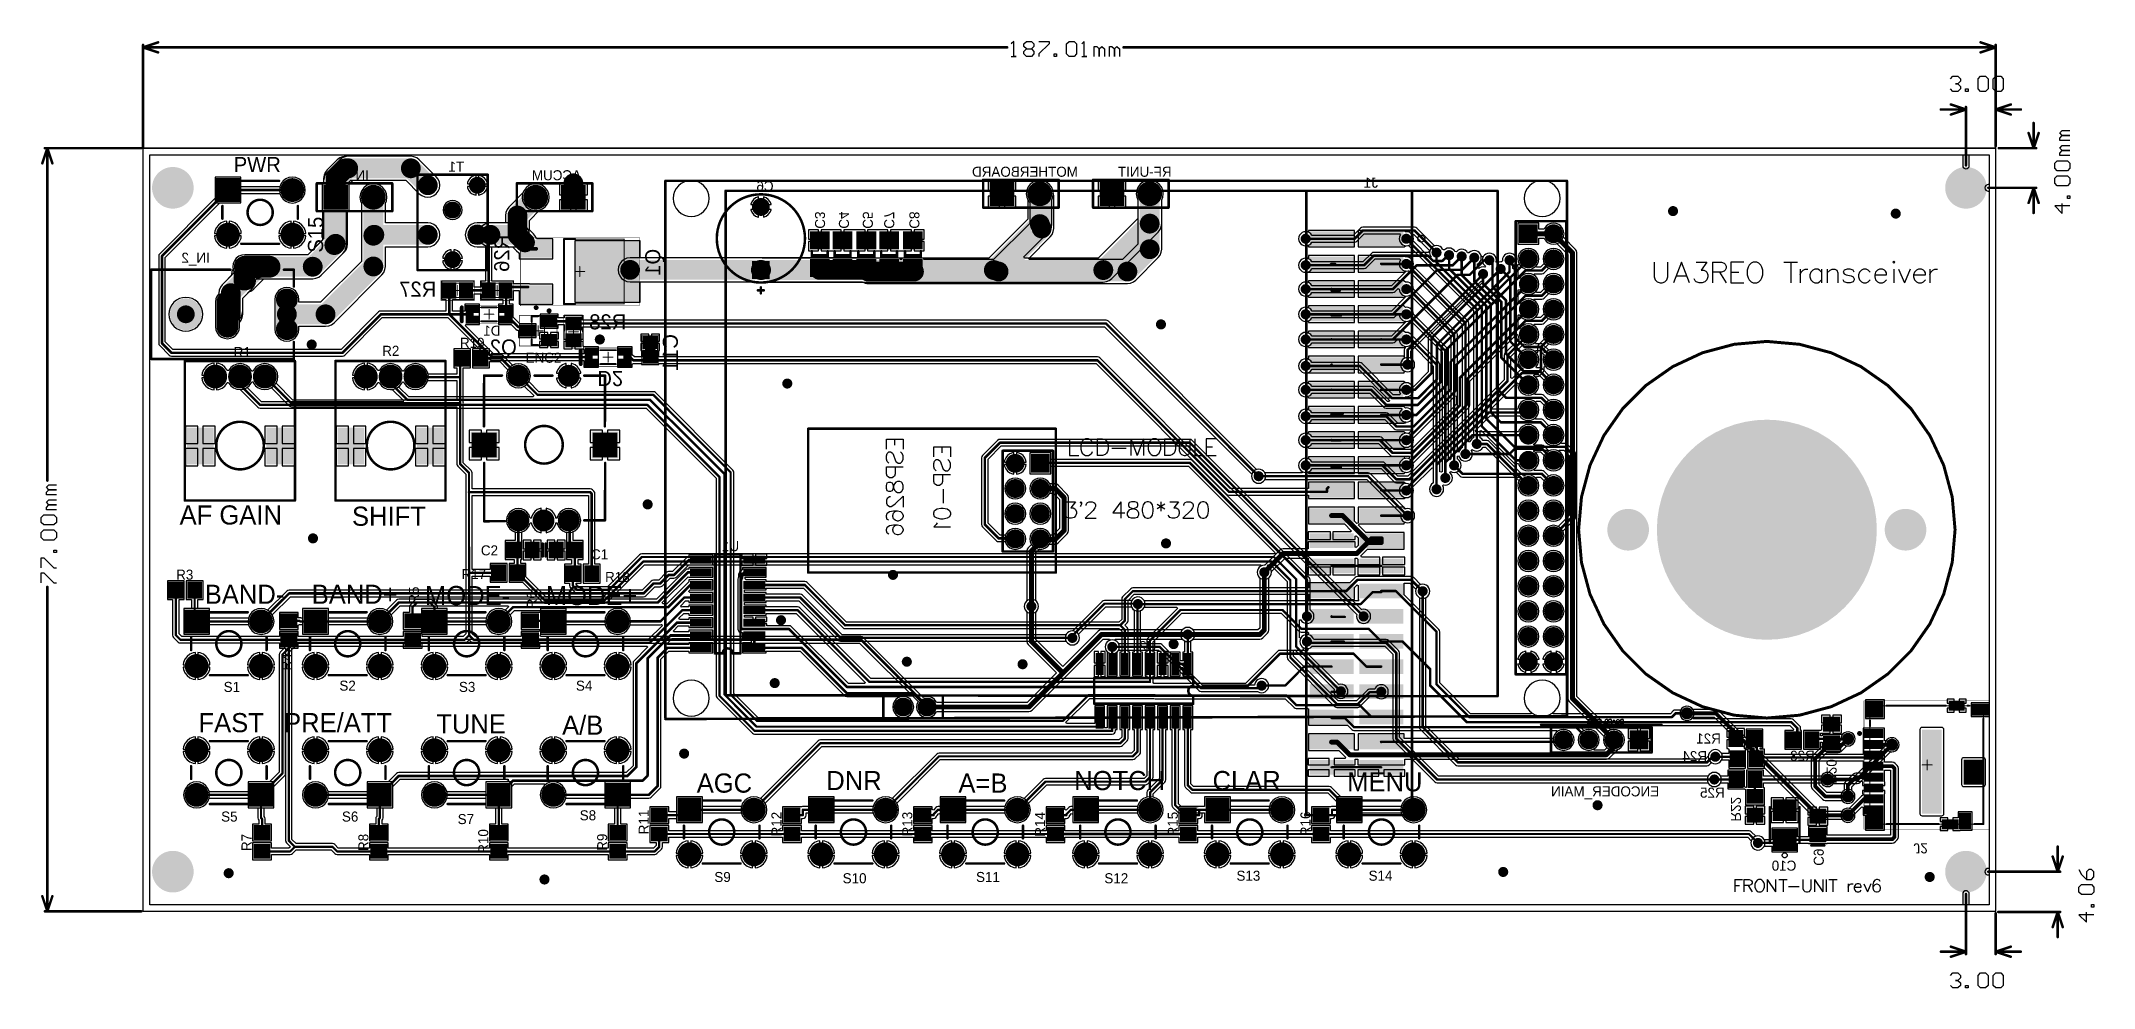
# Model space of a CAD drawing. Header units: millimetres. Extents: x -0.4 to 7.76, y -3.34 to 0.42.
import ezdxf

# ---------------------------------------------------------------- set-up
doc = ezdxf.new("R2010")
doc.units = ezdxf.units.MM
doc.header["$MEASUREMENT"] = 0
for name, color, linetype in [('BottomLayer', 5, 'Continuous'), ('BottomOverlay', 54, 'Continuous'), ('BottomPaste', 16, 'Continuous'), ('BottomSolder', 6, 'Continuous'), ('KeepOutLayer', 6, 'Continuous'), ('Mechanical13', 56, 'Continuous'), ('Mechanical15', 56, 'Continuous'), ('Mechanical2', 216, 'Continuous'), ('MultiLayer', 9, 'Continuous'), ('PadHoleLayer', 156, 'Continuous'), ('TopLayer', 1, 'Continuous'), ('TopOverlay', 2, 'Continuous'), ('TopPaste', 8, 'Continuous'), ('TopSolder', 216, 'Continuous'), ('ViaHoleLayer', 16, 'Continuous')]:
    doc.layers.add(name, color=color, linetype=linetype)

msp = doc.modelspace()

# ---------------------------------------------------------------- texts
at = {"layer": 'BottomOverlay', "text_generation_flag": 2}
for s, height, p in [('T1', 0.03989, (1.2785, -0.096)), ('C6', 0.03989, (2.5082, -0.1738)), ('J1', 0.03989, (4.9102, -0.1599)), ('IN_2', 0.03989, (0.2677, -0.4577)), ('R27', 0.06, (1.1677, -0.5927)), ('D1', 0.03989, (1.4227, -0.7477)), ('R28', 0.06, (1.9227, -0.7227)), ('Q2', 0.06, (1.4877, -0.8227)), ('U1', 0.03989, (2.3713, -1.6036)), ('U2', 0.03989, (4.0295, -2.0005)), ('R21', 0.03989, (6.2727, -2.3677)), ('R24', 0.03989, (6.2177, -2.4377)), ('R23', 0.03989, (6.6458, -2.4362)), ('ENCODER_MAIN', 0.039894, (6.0277, -2.5777)), ('R25', 0.03989, (6.2877, -2.5827)), ('C10', 0.03989, (6.5727, -2.8727))]:
    msp.add_text(s, height=height, dxfattribs=at).set_placement(p)
for s, height, rotation, p in [('C3', 0.03989, 270, (2.6727, -0.3227)), ('C4', 0.03989, 270, (2.7677, -0.3227)), ('C5', 0.03989, 270, (2.8627, -0.3227)), ('C7', 0.03989, 270, (2.9477, -0.3227)), ('C8', 0.03989, 270, (3.0477, -0.3227)), ('R26', 0.06, 90, (1.4576, -0.3469)), ('Q1', 0.06, 90, (2.058, -0.4027)), ('C11', 0.06, 90, (2.1277, -0.7412)), ('D2', 0.06, 180, (1.8077, -0.8877)), ('R20', 0.03989, 270, (6.6927, -2.5277)), ('R22', 0.03989, 270, (6.3127, -2.6777)), ('J2', 0.03989, 180, (7.0385, -2.7642)), ('C9', 0.03989, 270, (6.6417, -2.8533))]:
    msp.add_text(s, height=height, rotation=rotation, dxfattribs=at).set_placement(p)
at = {"layer": 'TopOverlay'}
for s, height, p in [('PWR', 0.06, (0.3627, -0.0977)), ('R1', 0.03989, (0.3627, -0.8327)), ('R2', 0.03989, (0.9527, -0.8277)), ('R19', 0.03989, (1.2617, -0.7959)), ('ENC2', 0.03989, (1.5229, -0.8551)), ('AF GAIN', 0.076, (0.1477, -1.4977)), ('SHIFT', 0.076, (0.8327, -1.5027)), ('C2', 0.03989, (1.3449, -1.6203)), ('C1', 0.03989, (1.7826, -1.636)), ('R3', 0.03989, (0.134, -1.7168)), ('R17', 0.03989, (1.2679, -1.7147)), ('R18', 0.03989, (1.8385, -1.7257)), ('BAND-', 0.076, (0.2477, -1.8127)), ('BAND+', 0.076, (0.6727, -1.8127)), ('MODE-', 0.076, (1.1227, -1.8177)), ('MODE+', 0.076, (1.6027, -1.8177)), ('S2', 0.03989, (0.7827, -2.1577)), ('S4', 0.03989, (1.7227, -2.1577)), ('S1', 0.03989, (0.3227, -2.1627)), ('S3', 0.03989, (1.2577, -2.1627)), ('FAST', 0.076, (0.2227, -2.3227)), ('PRE/ATT', 0.076, (0.5627, -2.3227)), ('TUNE', 0.076, (1.1677, -2.3277)), ('A/B', 0.076, (1.6677, -2.3327)), ('AGC', 0.076, (2.2027, -2.5627)), ('DNR', 0.076, (2.7177, -2.5527)), ('A=B', 0.076, (3.2427, -2.5627)), ('NOTCH', 0.076, (3.7027, -2.5527)), ('CLAR', 0.076, (4.2527, -2.5527)), ('MENU', 0.076, (4.7877, -2.5577)), ('S5', 0.03989, (0.3127, -2.6777)), ('S6', 0.03989, (0.7927, -2.6777)), ('S7', 0.03989, (1.2527, -2.6877)), ('S8', 0.03989, (1.7377, -2.6727)), ('S9', 0.03989, (2.2727, -2.9177)), ('S10', 0.03989, (2.7827, -2.9227)), ('S11', 0.03989, (3.3127, -2.9177)), ('S12', 0.03989, (3.8227, -2.9227)), ('S13', 0.03989, (4.3477, -2.9127)), ('S14', 0.03989, (4.8727, -2.9127))]:
    msp.add_text(s, height=height, dxfattribs=at).set_placement(p)
at = {"layer": 'TopOverlay', "text_generation_flag": 2}
for s, height, p in [('MOTHERBOARD', 0.039894, (3.7176, -0.1164)), ('RF-UNIT', 0.03989, (4.0899, -0.1164)), ('IN', 0.03989, (0.8999, -0.1303)), ('ACCUM', 0.03989, (1.7433, -0.1303))]:
    msp.add_text(s, height=height, dxfattribs=at).set_placement(p)
at = {"layer": 'TopOverlay'}
for s, height, p in [('S15', 0.06, (0.7177, -0.4177)), ('R5', 0.03989, (1.0987, -1.8124)), ('R6', 0.03989, (1.5672, -1.8311)), ('R4', 0.03989, (0.5927, -2.0777)), ('R11', 0.03989, (2.0121, -2.7281)), ('R12', 0.03989, (2.5397, -2.7367)), ('R13', 0.03989, (3.0594, -2.7367)), ('R14', 0.03989, (3.5869, -2.7377)), ('R15', 0.03989, (4.1145, -2.7367)), ('R16', 0.03989, (4.642, -2.7357)), ('R7', 0.03989, (0.4334, -2.7946)), ('R8', 0.03989, (0.8979, -2.7946)), ('R10', 0.03989, (1.3743, -2.8056)), ('R9', 0.03989, (1.8468, -2.7937))]:
    msp.add_text(s, height=height, rotation=90, dxfattribs=at).set_placement(p)

# ---------------------------------------------------------------- blocks, each defined once
blk = doc.blocks.new('PTS645SK50LFS_1')
at = {"layer": 'BottomLayer', "const_width": 0.0433}
for points in [[(0.1063, 0.0886, 1), (0.1496, 0.0886, 1)], [(-0.1496, -0.0886, 1), (-0.1063, -0.0886, 1)], [(0.1063, -0.0886, 1), (0.1496, -0.0886, 1)]]:
    blk.add_lwpolyline(points, format="xyb", close=True, dxfattribs=at)
at = {"layer": 'BottomLayer'}
blk.add_solid([(-0.1713, 0.0453), (-0.0846, 0.0453), (-0.1713, 0.1319), (-0.0846, 0.1319)], dxfattribs=at)
at = {"layer": 'BottomSolder', "const_width": 0.0473}
for points in [[(0.1043, 0.0886, 1), (0.1516, 0.0886, 1)], [(-0.1516, -0.0886, 1), (-0.1043, -0.0886, 1)], [(0.1043, -0.0886, 1), (0.1516, -0.0886, 1)]]:
    blk.add_lwpolyline(points, format="xyb", close=True, dxfattribs=at)
at = {"layer": 'BottomSolder'}
blk.add_solid([(-0.1753, 0.0413), (-0.0806, 0.0413), (-0.1753, 0.1359), (-0.0806, 0.1359)], dxfattribs=at)
at = {"layer": 'MultiLayer', "const_width": 0.0433}
for points in [[(0.1063, 0.0886, 1), (0.1496, 0.0886, 1)], [(-0.1496, -0.0886, 1), (-0.1063, -0.0886, 1)], [(0.1063, -0.0886, 1), (0.1496, -0.0886, 1)]]:
    blk.add_lwpolyline(points, format="xyb", close=True, dxfattribs=at)
at = {"layer": 'MultiLayer'}
blk.add_solid([(-0.1713, 0.0453), (-0.0846, 0.0453), (-0.1713, 0.1319), (-0.0846, 0.1319)], dxfattribs=at)
at = {"layer": 'PadHoleLayer', "const_width": 0.0197}
for points in [[(-0.1378, 0.0886, 1), (-0.1181, 0.0886, 1)], [(0.1181, 0.0886, 1), (0.1378, 0.0886, 1)], [(-0.1378, -0.0886, 1), (-0.1181, -0.0886, 1)], [(0.1181, -0.0886, 1), (0.1378, -0.0886, 1)]]:
    blk.add_lwpolyline(points, format="xyb", close=True, dxfattribs=at)
at = {"layer": 'TopLayer', "const_width": 0.0433}
for points in [[(0.1063, 0.0886, 1), (0.1496, 0.0886, 1)], [(-0.1496, -0.0886, 1), (-0.1063, -0.0886, 1)], [(0.1063, -0.0886, 1), (0.1496, -0.0886, 1)]]:
    blk.add_lwpolyline(points, format="xyb", close=True, dxfattribs=at)
at = {"layer": 'TopLayer'}
blk.add_solid([(-0.1713, 0.0453), (-0.0846, 0.0453), (-0.1713, 0.1319), (-0.0846, 0.1319)], dxfattribs=at)
at = {"layer": 'TopOverlay', "const_width": 0.01}
for points in [[(-0.075, 0.125), (0.075, 0.125)], [(-0.15, -0.025), (-0.15, 0.025)], [(0.15, -0.025), (0.15, 0.025)], [(-0.075, -0.125), (0.075, -0.125)]]:
    blk.add_lwpolyline(points, dxfattribs=at)
at = {"layer": 'TopOverlay'}
for points, const_width in [([(-0.0775, 0.125, 1), (-0.0725, 0.125, 1)], 0.005), ([(0.0725, 0.125, 1), (0.0775, 0.125, 1)], 0.005), ([(-0.1525, 0.025, 1), (-0.1475, 0.025, 1)], 0.005), ([(0.05, 0, 1), (-0.05, 0, 1)], 0.01), ([(-0.0525, 0, 1), (-0.0475, 0, 1)], 0.005), ([(0.0475, 0, 1), (0.0525, 0, 1)], 0.005), ([(0.1475, 0.025, 1), (0.1525, 0.025, 1)], 0.005), ([(-0.1525, -0.025, 1), (-0.1475, -0.025, 1)], 0.005), ([(0.1475, -0.025, 1), (0.1525, -0.025, 1)], 0.005), ([(-0.0775, -0.125, 1), (-0.0725, -0.125, 1)], 0.005), ([(0.0725, -0.125, 1), (0.0775, -0.125, 1)], 0.005)]:
    blk.add_lwpolyline(points, format="xyb", close=True, dxfattribs=dict(at, const_width=const_width))
at = {"layer": 'TopSolder', "const_width": 0.0473}
for points in [[(0.1043, 0.0886, 1), (0.1516, 0.0886, 1)], [(-0.1516, -0.0886, 1), (-0.1043, -0.0886, 1)], [(0.1043, -0.0886, 1), (0.1516, -0.0886, 1)]]:
    blk.add_lwpolyline(points, format="xyb", close=True, dxfattribs=at)
at = {"layer": 'TopSolder'}
blk.add_solid([(-0.1753, 0.0413), (-0.0806, 0.0413), (-0.1753, 0.1359), (-0.0806, 0.1359)], dxfattribs=at)
blk = doc.blocks.new('RESC2013X60X40NL20T25_B_2')
at = {"layer": 'BottomLayer'}
for points in [[(-0.0571, 0.0285), (-0.0571, -0.0285), (-0.0098, 0.0285), (-0.0098, -0.0285)], [(0.0098, 0.0285), (0.0098, -0.0285), (0.0571, 0.0285), (0.0571, -0.0285)]]:
    blk.add_solid(points, dxfattribs=at)
at = {"layer": 'BottomPaste'}
for points in [[(-0.0571, 0.0285), (-0.0571, -0.0285), (-0.0098, 0.0285), (-0.0098, -0.0285)], [(0.0098, 0.0285), (0.0098, -0.0285), (0.0571, 0.0285), (0.0571, -0.0285)]]:
    blk.add_solid(points, dxfattribs=at)
at = {"layer": 'BottomSolder'}
for points in [[(-0.0611, 0.0325), (-0.0611, -0.0325), (-0.0058, 0.0325), (-0.0058, -0.0325)], [(0.0058, 0.0325), (0.0058, -0.0325), (0.0611, 0.0325), (0.0611, -0.0325)]]:
    blk.add_solid(points, dxfattribs=at)
at = {"layer": 'Mechanical13', "const_width": 0.00394}
for points in [[(-0.0433, 0.0285), (0.0433, 0.0285)], [(-0.0433, 0.0285), (-0.0433, -0.0285)], [(0.0433, 0.0285), (0.0433, -0.0285)], [(-0.0433, -0.0285), (0.0433, -0.0285)]]:
    blk.add_lwpolyline(points, dxfattribs=at)
at = {"layer": 'Mechanical13', "const_width": 0.00197}
for points in [[(-0.0443, 0.0285, 1), (-0.0423, 0.0285, 1)], [(-0.0443, 0.0285, 1), (-0.0423, 0.0285, 1)], [(0.0423, 0.0285, 1), (0.0443, 0.0285, 1)], [(0.0423, 0.0285, 1), (0.0443, 0.0285, 1)], [(-0.0443, -0.0285, 1), (-0.0423, -0.0285, 1)], [(-0.0443, -0.0285, 1), (-0.0423, -0.0285, 1)], [(0.0423, -0.0285, 1), (0.0443, -0.0285, 1)], [(0.0423, -0.0285, 1), (0.0443, -0.0285, 1)]]:
    blk.add_lwpolyline(points, format="xyb", close=True, dxfattribs=at)
at = {"layer": 'Mechanical15'}
for points, const_width in [([(-0.0669, 0.0394), (0.0669, 0.0394)], 0.00197), ([(-0.0669, 0.0394), (-0.0669, -0.0394)], 0.00197), ([(-0.0197, 0), (0.0197, 0)], 0.00394), ([(0, 0.0197), (0, -0.0197)], 0.00394), ([(0.0669, 0.0394), (0.0669, -0.0394)], 0.00197), ([(-0.0669, -0.0394), (0.0669, -0.0394)], 0.00197)]:
    blk.add_lwpolyline(points, dxfattribs=dict(at, const_width=const_width))
for points, const_width in [([(-0.0674, 0.0394, 1), (-0.0664, 0.0394, 1)], 0.000984), ([(-0.0674, 0.0394, 1), (-0.0664, 0.0394, 1)], 0.000984), ([(-0.0207, 0, 1), (-0.0187, 0, 1)], 0.00197), ([(-0.001, 0.0197, 1), (0.001, 0.0197, 1)], 0.00197), ([(0.0187, 0, 1), (0.0207, 0, 1)], 0.00197), ([(0.0664, 0.0394, 1), (0.0674, 0.0394, 1)], 0.000984), ([(0.0664, 0.0394, 1), (0.0674, 0.0394, 1)], 0.000984), ([(-0.0674, -0.0394, 1), (-0.0664, -0.0394, 1)], 0.000984), ([(-0.0674, -0.0394, 1), (-0.0664, -0.0394, 1)], 0.000984), ([(-0.001, -0.0197, 1), (0.001, -0.0197, 1)], 0.00197), ([(0.0664, -0.0394, 1), (0.0674, -0.0394, 1)], 0.000984), ([(0.0664, -0.0394, 1), (0.0674, -0.0394, 1)], 0.000984)]:
    blk.add_lwpolyline(points, format="xyb", close=True, dxfattribs=dict(at, const_width=const_width))
blk = doc.blocks.new('RESC2013X60X40NL20T25_B_3')
at = {"layer": 'BottomLayer'}
for points in [[(-0.0571, 0.0285), (-0.0571, -0.0285), (-0.0098, 0.0285), (-0.0098, -0.0285)], [(0.0098, 0.0285), (0.0098, -0.0285), (0.0571, 0.0285), (0.0571, -0.0285)]]:
    blk.add_solid(points, dxfattribs=at)
at = {"layer": 'BottomPaste'}
for points in [[(-0.0571, 0.0285), (-0.0571, -0.0285), (-0.0098, 0.0285), (-0.0098, -0.0285)], [(0.0098, 0.0285), (0.0098, -0.0285), (0.0571, 0.0285), (0.0571, -0.0285)]]:
    blk.add_solid(points, dxfattribs=at)
at = {"layer": 'BottomSolder'}
for points in [[(-0.0611, 0.0325), (-0.0611, -0.0325), (-0.0058, 0.0325), (-0.0058, -0.0325)], [(0.0058, 0.0325), (0.0058, -0.0325), (0.0611, 0.0325), (0.0611, -0.0325)]]:
    blk.add_solid(points, dxfattribs=at)
at = {"layer": 'Mechanical13', "const_width": 0.00394}
for points in [[(-0.0433, 0.0285), (0.0433, 0.0285)], [(-0.0433, -0.0285), (-0.0433, 0.0285)], [(0.0433, -0.0285), (0.0433, 0.0285)], [(-0.0433, -0.0285), (0.0433, -0.0285)]]:
    blk.add_lwpolyline(points, dxfattribs=at)
at = {"layer": 'Mechanical13', "const_width": 0.00197}
for points in [[(-0.0443, 0.0285, 1), (-0.0423, 0.0285, 1)], [(-0.0443, 0.0285, 1), (-0.0423, 0.0285, 1)], [(0.0423, 0.0285, 1), (0.0443, 0.0285, 1)], [(0.0423, 0.0285, 1), (0.0443, 0.0285, 1)], [(-0.0443, -0.0285, 1), (-0.0423, -0.0285, 1)], [(-0.0443, -0.0285, 1), (-0.0423, -0.0285, 1)], [(0.0423, -0.0285, 1), (0.0443, -0.0285, 1)], [(0.0423, -0.0285, 1), (0.0443, -0.0285, 1)]]:
    blk.add_lwpolyline(points, format="xyb", close=True, dxfattribs=at)
at = {"layer": 'Mechanical15'}
for points, const_width in [([(-0.0669, 0.0394), (0.0669, 0.0394)], 0.00197), ([(-0.0669, -0.0394), (-0.0669, 0.0394)], 0.00197), ([(-0.0197, 0), (0.0197, 0)], 0.00394), ([(0, -0.0197), (0, 0.0197)], 0.00394), ([(0.0669, -0.0394), (0.0669, 0.0394)], 0.00197), ([(-0.0669, -0.0394), (0.0669, -0.0394)], 0.00197)]:
    blk.add_lwpolyline(points, dxfattribs=dict(at, const_width=const_width))
for points, const_width in [([(-0.0674, 0.0394, 1), (-0.0664, 0.0394, 1)], 0.000984), ([(-0.0674, 0.0394, 1), (-0.0664, 0.0394, 1)], 0.000984), ([(-0.0207, 0, 1), (-0.0187, 0, 1)], 0.00197), ([(-0.001, 0.0197, 1), (0.001, 0.0197, 1)], 0.00197), ([(0.0187, 0, 1), (0.0207, 0, 1)], 0.00197), ([(0.0664, 0.0394, 1), (0.0674, 0.0394, 1)], 0.000984), ([(0.0664, 0.0394, 1), (0.0674, 0.0394, 1)], 0.000984), ([(-0.0674, -0.0394, 1), (-0.0664, -0.0394, 1)], 0.000984), ([(-0.0674, -0.0394, 1), (-0.0664, -0.0394, 1)], 0.000984), ([(-0.001, -0.0197, 1), (0.001, -0.0197, 1)], 0.00197), ([(0.0664, -0.0394, 1), (0.0674, -0.0394, 1)], 0.000984), ([(0.0664, -0.0394, 1), (0.0674, -0.0394, 1)], 0.000984)]:
    blk.add_lwpolyline(points, format="xyb", close=True, dxfattribs=dict(at, const_width=const_width))
blk = doc.blocks.new('RESC2013X60X40NL20T25_B_4')
at = {"layer": 'BottomLayer'}
for points in [[(-0.0571, 0.0285), (-0.0571, -0.0285), (-0.0098, 0.0285), (-0.0098, -0.0285)], [(0.0098, 0.0285), (0.0098, -0.0285), (0.0571, 0.0285), (0.0571, -0.0285)]]:
    blk.add_solid(points, dxfattribs=at)
at = {"layer": 'BottomPaste'}
for points in [[(-0.0571, 0.0285), (-0.0571, -0.0285), (-0.0098, 0.0285), (-0.0098, -0.0285)], [(0.0098, 0.0285), (0.0098, -0.0285), (0.0571, 0.0285), (0.0571, -0.0285)]]:
    blk.add_solid(points, dxfattribs=at)
at = {"layer": 'BottomSolder'}
for points in [[(-0.0611, 0.0325), (-0.0611, -0.0325), (-0.0058, 0.0325), (-0.0058, -0.0325)], [(0.0058, 0.0325), (0.0058, -0.0325), (0.0611, 0.0325), (0.0611, -0.0325)]]:
    blk.add_solid(points, dxfattribs=at)
at = {"layer": 'Mechanical13', "const_width": 0.00394}
for points in [[(0.0433, 0.0285), (-0.0433, 0.0285)], [(-0.0433, 0.0285), (-0.0433, -0.0285)], [(0.0433, 0.0285), (0.0433, -0.0285)], [(0.0433, -0.0285), (-0.0433, -0.0285)]]:
    blk.add_lwpolyline(points, dxfattribs=at)
at = {"layer": 'Mechanical13', "const_width": 0.00197}
for points in [[(-0.0443, 0.0285, 1), (-0.0423, 0.0285, 1)], [(-0.0443, 0.0285, 1), (-0.0423, 0.0285, 1)], [(0.0423, 0.0285, 1), (0.0443, 0.0285, 1)], [(0.0423, 0.0285, 1), (0.0443, 0.0285, 1)], [(-0.0443, -0.0285, 1), (-0.0423, -0.0285, 1)], [(-0.0443, -0.0285, 1), (-0.0423, -0.0285, 1)], [(0.0423, -0.0285, 1), (0.0443, -0.0285, 1)], [(0.0423, -0.0285, 1), (0.0443, -0.0285, 1)]]:
    blk.add_lwpolyline(points, format="xyb", close=True, dxfattribs=at)
at = {"layer": 'Mechanical15'}
for points, const_width in [([(0.0669, 0.0394), (-0.0669, 0.0394)], 0.00197), ([(-0.0669, 0.0394), (-0.0669, -0.0394)], 0.00197), ([(0.0197, 0), (-0.0197, 0)], 0.00394), ([(0, 0.0197), (0, -0.0197)], 0.00394), ([(0.0669, 0.0394), (0.0669, -0.0394)], 0.00197), ([(0.0669, -0.0394), (-0.0669, -0.0394)], 0.00197)]:
    blk.add_lwpolyline(points, dxfattribs=dict(at, const_width=const_width))
for points, const_width in [([(-0.0674, 0.0394, 1), (-0.0664, 0.0394, 1)], 0.000984), ([(-0.0674, 0.0394, 1), (-0.0664, 0.0394, 1)], 0.000984), ([(-0.0207, 0, 1), (-0.0187, 0, 1)], 0.00197), ([(-0.001, 0.0197, 1), (0.001, 0.0197, 1)], 0.00197), ([(0.0187, 0, 1), (0.0207, 0, 1)], 0.00197), ([(0.0664, 0.0394, 1), (0.0674, 0.0394, 1)], 0.000984), ([(0.0664, 0.0394, 1), (0.0674, 0.0394, 1)], 0.000984), ([(-0.0674, -0.0394, 1), (-0.0664, -0.0394, 1)], 0.000984), ([(-0.0674, -0.0394, 1), (-0.0664, -0.0394, 1)], 0.000984), ([(-0.001, -0.0197, 1), (0.001, -0.0197, 1)], 0.00197), ([(0.0664, -0.0394, 1), (0.0674, -0.0394, 1)], 0.000984), ([(0.0664, -0.0394, 1), (0.0674, -0.0394, 1)], 0.000984)]:
    blk.add_lwpolyline(points, format="xyb", close=True, dxfattribs=dict(at, const_width=const_width))
blk = doc.blocks.new('FAIR_SOT23_3_V_B_5')
at = {"layer": 'BottomLayer'}
for points in [[(-0.0571, 0.0157), (-0.0177, 0.0157), (-0.0571, 0.0709), (-0.0177, 0.0709)], [(0.0571, 0.0709), (0.0177, 0.0709), (0.0571, 0.0157), (0.0177, 0.0157)], [(-0.0197, -0.0709), (0.0197, -0.0709), (-0.0197, -0.0157), (0.0197, -0.0157)]]:
    blk.add_solid(points, dxfattribs=at)
at = {"layer": 'BottomOverlay'}
for points, const_width in [([(-0.0738, 0.0433, 1), (-0.0837, 0.0433, 1)], 0.00984), ([(-0.0861, 0.0433, 1), (-0.0812, 0.0433, 1)], 0.00492), ([(-0.0763, 0.0433, 1), (-0.0714, 0.0433, 1)], 0.00492), ([(-0.0594, 0, 1), (-0.0555, 0, 1)], 0.00394), ([(0.0555, 0, 1), (0.0594, 0, 1)], 0.00394), ([(-0.0594, -0.0256, 1), (-0.0555, -0.0256, 1)], 0.00394), ([(-0.0594, -0.0256, 1), (-0.0555, -0.0256, 1)], 0.00394), ([(-0.0374, -0.0256, 1), (-0.0335, -0.0256, 1)], 0.00394), ([(0.0335, -0.0256, 1), (0.0374, -0.0256, 1)], 0.00394), ([(0.0555, -0.0256, 1), (0.0594, -0.0256, 1)], 0.00394), ([(0.0555, -0.0256, 1), (0.0594, -0.0256, 1)], 0.00394)]:
    blk.add_lwpolyline(points, format="xyb", close=True, dxfattribs=dict(at, const_width=const_width))
at = {"layer": 'BottomOverlay', "const_width": 0.00787}
for points in [[(-0.0575, -0.0256), (-0.0575, 0)], [(0.0575, -0.0256), (0.0575, 0)], [(-0.0354, -0.0256), (-0.0575, -0.0256)], [(0.0575, -0.0256), (0.0354, -0.0256)]]:
    blk.add_lwpolyline(points, dxfattribs=at)
at = {"layer": 'BottomPaste'}
for points in [[(-0.0571, 0.0157), (-0.0177, 0.0157), (-0.0571, 0.0709), (-0.0177, 0.0709)], [(0.0571, 0.0709), (0.0177, 0.0709), (0.0571, 0.0157), (0.0177, 0.0157)], [(-0.0197, -0.0709), (0.0197, -0.0709), (-0.0197, -0.0157), (0.0197, -0.0157)]]:
    blk.add_solid(points, dxfattribs=at)
at = {"layer": 'BottomSolder'}
for points in [[(-0.0611, 0.0117), (-0.0137, 0.0117), (-0.0611, 0.0749), (-0.0137, 0.0749)], [(0.0611, 0.0749), (0.0137, 0.0749), (0.0611, 0.0117), (0.0137, 0.0117)], [(-0.0237, -0.0749), (0.0237, -0.0749), (-0.0237, -0.0117), (0.0237, -0.0117)]]:
    blk.add_solid(points, dxfattribs=at)
at = {"layer": 'Mechanical13', "const_width": 0.00394}
for points in [[(-0.0575, -0.0256), (-0.0575, 0.0256)], [(0.0575, 0.0256), (-0.0575, 0.0256)], [(0.0575, -0.0256), (0.0575, 0.0256)], [(0.0575, -0.0256), (-0.0575, -0.0256)]]:
    blk.add_lwpolyline(points, dxfattribs=at)
at = {"layer": 'Mechanical13', "const_width": 0.00197}
for points in [[(-0.0585, 0.0256, 1), (-0.0565, 0.0256, 1)], [(-0.0585, 0.0256, 1), (-0.0565, 0.0256, 1)], [(0.0565, 0.0256, 1), (0.0585, 0.0256, 1)], [(0.0565, 0.0256, 1), (0.0585, 0.0256, 1)], [(-0.0585, -0.0256, 1), (-0.0565, -0.0256, 1)], [(-0.0585, -0.0256, 1), (-0.0565, -0.0256, 1)], [(0.0565, -0.0256, 1), (0.0585, -0.0256, 1)], [(0.0565, -0.0256, 1), (0.0585, -0.0256, 1)]]:
    blk.add_lwpolyline(points, format="xyb", close=True, dxfattribs=at)
at = {"layer": 'Mechanical15'}
for points, const_width in [([(-0.061, -0.0748), (-0.061, 0.0748)], 0.00197), ([(0.061, 0.0748), (-0.061, 0.0748)], 0.00197), ([(0.0197, 0), (-0.0197, 0)], 0.00394), ([(0, -0.0197), (0, 0.0197)], 0.00394), ([(0.061, -0.0748), (0.061, 0.0748)], 0.00197), ([(0.061, -0.0748), (-0.061, -0.0748)], 0.00197)]:
    blk.add_lwpolyline(points, dxfattribs=dict(at, const_width=const_width))
for points, const_width in [([(-0.0615, 0.0748, 1), (-0.0605, 0.0748, 1)], 0.000984), ([(-0.0615, 0.0748, 1), (-0.0605, 0.0748, 1)], 0.000984), ([(-0.0207, 0, 1), (-0.0187, 0, 1)], 0.00197), ([(-0.001, 0.0197, 1), (0.001, 0.0197, 1)], 0.00197), ([(0.0187, 0, 1), (0.0207, 0, 1)], 0.00197), ([(0.0605, 0.0748, 1), (0.0615, 0.0748, 1)], 0.000984), ([(0.0605, 0.0748, 1), (0.0615, 0.0748, 1)], 0.000984), ([(-0.0615, -0.0748, 1), (-0.0605, -0.0748, 1)], 0.000984), ([(-0.0615, -0.0748, 1), (-0.0605, -0.0748, 1)], 0.000984), ([(-0.001, -0.0197, 1), (0.001, -0.0197, 1)], 0.00197), ([(0.0605, -0.0748, 1), (0.0615, -0.0748, 1)], 0.000984), ([(0.0605, -0.0748, 1), (0.0615, -0.0748, 1)], 0.000984)]:
    blk.add_lwpolyline(points, format="xyb", close=True, dxfattribs=dict(at, const_width=const_width))
blk = doc.blocks.new('ONSC_DPAK_3_369C_01_V_B_6')
at = {"layer": 'BottomLayer'}
for points in [[(-0.2323, 0.1217), (-0.2323, 0.0587), (-0.1142, 0.1217), (-0.1142, 0.0587)], [(-0.0118, 0.1142), (-0.0118, -0.1142), (0.2323, 0.1142), (0.2323, -0.1142)], [(-0.2323, -0.0587), (-0.2323, -0.1217), (-0.1142, -0.0587), (-0.1142, -0.1217)]]:
    blk.add_solid(points, dxfattribs=at)
at = {"layer": 'BottomOverlay', "const_width": 0.00787}
for points in [[(-0.063, 0.1287), (-0.0178, 0.1287)], [(-0.063, -0.1287), (-0.063, 0.1287)], [(-0.063, -0.1287), (-0.0178, -0.1287)]]:
    blk.add_lwpolyline(points, dxfattribs=at)
at = {"layer": 'BottomOverlay'}
for points, const_width in [([(-0.065, 0.1287, 1), (-0.061, 0.1287, 1)], 0.00394), ([(-0.065, 0.1287, 1), (-0.061, 0.1287, 1)], 0.00394), ([(-0.0198, 0.1287, 1), (-0.0159, 0.1287, 1)], 0.00394), ([(-0.1683, -0.1433, 1), (-0.1781, -0.1433, 1)], 0.00984), ([(-0.1806, -0.1433, 1), (-0.1757, -0.1433, 1)], 0.00492), ([(-0.1708, -0.1433, 1), (-0.1658, -0.1433, 1)], 0.00492), ([(-0.065, -0.1287, 1), (-0.061, -0.1287, 1)], 0.00394), ([(-0.065, -0.1287, 1), (-0.061, -0.1287, 1)], 0.00394), ([(-0.0198, -0.1287, 1), (-0.0159, -0.1287, 1)], 0.00394)]:
    blk.add_lwpolyline(points, format="xyb", close=True, dxfattribs=dict(at, const_width=const_width))
at = {"layer": 'BottomPaste'}
for points in [[(-0.2323, 0.1217), (-0.2323, 0.0587), (-0.1142, 0.1217), (-0.1142, 0.0587)], [(-0.0118, 0.1142), (-0.0118, -0.1142), (0.2323, 0.1142), (0.2323, -0.1142)], [(-0.2323, -0.0587), (-0.2323, -0.1217), (-0.1142, -0.0587), (-0.1142, -0.1217)]]:
    blk.add_solid(points, dxfattribs=at)
at = {"layer": 'BottomSolder'}
for points in [[(-0.2363, 0.1257), (-0.2363, 0.0547), (-0.1102, 0.1257), (-0.1102, 0.0547)], [(-0.0158, 0.1182), (-0.0158, -0.1182), (0.2363, 0.1182), (0.2363, -0.1182)], [(-0.2363, -0.0547), (-0.2363, -0.1257), (-0.1102, -0.0547), (-0.1102, -0.1257)]]:
    blk.add_solid(points, dxfattribs=at)
at = {"layer": 'Mechanical13', "const_width": 0.00394}
for points in [[(-0.063, 0.1287), (0.177, 0.1287)], [(-0.063, -0.1287), (-0.063, 0.1287)], [(0.177, -0.1287), (0.177, 0.1287)], [(-0.063, -0.1287), (0.177, -0.1287)]]:
    blk.add_lwpolyline(points, dxfattribs=at)
at = {"layer": 'Mechanical13', "const_width": 0.00197}
for points in [[(-0.064, 0.1287, 1), (-0.062, 0.1287, 1)], [(-0.064, 0.1287, 1), (-0.062, 0.1287, 1)], [(0.176, 0.1287, 1), (0.178, 0.1287, 1)], [(0.176, 0.1287, 1), (0.178, 0.1287, 1)], [(-0.064, -0.1287, 1), (-0.062, -0.1287, 1)], [(-0.064, -0.1287, 1), (-0.062, -0.1287, 1)], [(0.176, -0.1287, 1), (0.178, -0.1287, 1)], [(0.176, -0.1287, 1), (0.178, -0.1287, 1)]]:
    blk.add_lwpolyline(points, format="xyb", close=True, dxfattribs=at)
at = {"layer": 'Mechanical15'}
for points, const_width in [([(-0.2362, 0.1364), (0.2362, 0.1364)], 0.00197), ([(-0.2362, -0.1364), (-0.2362, 0.1364)], 0.00197), ([(0.2362, -0.1364), (0.2362, 0.1364)], 0.00197), ([(-0.0197, 0), (0.0197, 0)], 0.00394), ([(0, -0.0197), (0, 0.0197)], 0.00394), ([(-0.2362, -0.1364), (0.2362, -0.1364)], 0.00197)]:
    blk.add_lwpolyline(points, dxfattribs=dict(at, const_width=const_width))
for points, const_width in [([(-0.2367, 0.1364, 1), (-0.2357, 0.1364, 1)], 0.000984), ([(-0.2367, 0.1364, 1), (-0.2357, 0.1364, 1)], 0.000984), ([(0.2357, 0.1364, 1), (0.2367, 0.1364, 1)], 0.000984), ([(0.2357, 0.1364, 1), (0.2367, 0.1364, 1)], 0.000984), ([(-0.0207, 0, 1), (-0.0187, 0, 1)], 0.00197), ([(-0.001, 0.0197, 1), (0.001, 0.0197, 1)], 0.00197), ([(0.0187, 0, 1), (0.0207, 0, 1)], 0.00197), ([(-0.001, -0.0197, 1), (0.001, -0.0197, 1)], 0.00197), ([(-0.2367, -0.1364, 1), (-0.2357, -0.1364, 1)], 0.000984), ([(-0.2367, -0.1364, 1), (-0.2357, -0.1364, 1)], 0.000984), ([(0.2357, -0.1364, 1), (0.2367, -0.1364, 1)], 0.000984), ([(0.2357, -0.1364, 1), (0.2367, -0.1364, 1)], 0.000984)]:
    blk.add_lwpolyline(points, format="xyb", close=True, dxfattribs=dict(at, const_width=const_width))
blk = doc.blocks.new('FAIR_SOD80_2_V_B_7')
at = {"layer": 'BottomLayer'}
for points in [[(-0.0886, -0.0325), (-0.065, -0.0325), (-0.0886, 0.0325), (-0.065, 0.0325)], [(-0.0886, 0.0098), (-0.0453, 0.0098), (-0.0886, 0.0325), (-0.0453, 0.0325)], [(0.0453, 0.0098), (0.0886, 0.0098), (0.0453, 0.0325), (0.0886, 0.0325)], [(0.065, -0.0325), (0.0886, -0.0325), (0.065, 0.0325), (0.0886, 0.0325)], [(-0.0886, -0.0325), (-0.0453, -0.0325), (-0.0886, -0.0098), (-0.0453, -0.0098)], [(0.0453, -0.0325), (0.0886, -0.0325), (0.0453, -0.0098), (0.0886, -0.0098)]]:
    blk.add_solid(points, dxfattribs=at)
at = {"layer": 'BottomOverlay'}
for points, const_width in [([(0.0295, 0.0276), (-0.0295, 0.0276)], 0.00787), ([(0.1083, 0.0276), (0.1083, -0.0276)], 0.0157), ([(0.0295, -0.0276), (-0.0295, -0.0276)], 0.00787)]:
    blk.add_lwpolyline(points, dxfattribs=dict(at, const_width=const_width))
for points, const_width in [([(-0.0315, 0.0276, 1), (-0.0276, 0.0276, 1)], 0.00394), ([(0.0276, 0.0276, 1), (0.0315, 0.0276, 1)], 0.00394), ([(0.1043, 0.0276, 1), (0.1122, 0.0276, 1)], 0.00787), ([(-0.0315, -0.0276, 1), (-0.0276, -0.0276, 1)], 0.00394), ([(0.0276, -0.0276, 1), (0.0315, -0.0276, 1)], 0.00394), ([(0.1043, -0.0276, 1), (0.1122, -0.0276, 1)], 0.00787)]:
    blk.add_lwpolyline(points, format="xyb", close=True, dxfattribs=dict(at, const_width=const_width))
at = {"layer": 'BottomPaste'}
for points in [[(-0.0886, -0.0325), (-0.065, -0.0325), (-0.0886, 0.0325), (-0.065, 0.0325)], [(-0.0886, 0.0098), (-0.0453, 0.0098), (-0.0886, 0.0325), (-0.0453, 0.0325)], [(0.0453, 0.0098), (0.0886, 0.0098), (0.0453, 0.0325), (0.0886, 0.0325)], [(0.065, -0.0325), (0.0886, -0.0325), (0.065, 0.0325), (0.0886, 0.0325)], [(-0.0886, -0.0325), (-0.0453, -0.0325), (-0.0886, -0.0098), (-0.0453, -0.0098)], [(0.0453, -0.0325), (0.0886, -0.0325), (0.0453, -0.0098), (0.0886, -0.0098)]]:
    blk.add_solid(points, dxfattribs=at)
at = {"layer": 'BottomSolder'}
for points in [[(-0.0926, -0.0365), (-0.061, -0.0365), (-0.0926, 0.0365), (-0.061, 0.0365)], [(-0.0926, 0.0058), (-0.0413, 0.0058), (-0.0926, 0.0365), (-0.0413, 0.0365)], [(0.0413, 0.0058), (0.0926, 0.0058), (0.0413, 0.0365), (0.0926, 0.0365)], [(0.061, -0.0365), (0.0926, -0.0365), (0.061, 0.0365), (0.0926, 0.0365)], [(-0.0926, -0.0365), (-0.0413, -0.0365), (-0.0926, -0.0058), (-0.0413, -0.0058)], [(0.0413, -0.0365), (0.0926, -0.0365), (0.0413, -0.0058), (0.0926, -0.0058)]]:
    blk.add_solid(points, dxfattribs=at)
at = {"layer": 'Mechanical13', "const_width": 0.00394}
for points in [[(-0.0679, 0.0276), (-0.0679, -0.0276)], [(0.0679, 0.0276), (-0.0679, 0.0276)], [(0.0679, 0.0276), (0.0679, -0.0276)], [(0.0679, -0.0276), (-0.0679, -0.0276)]]:
    blk.add_lwpolyline(points, dxfattribs=at)
at = {"layer": 'Mechanical13', "const_width": 0.00197}
for points in [[(-0.0689, 0.0276, 1), (-0.0669, 0.0276, 1)], [(-0.0689, 0.0276, 1), (-0.0669, 0.0276, 1)], [(0.0669, 0.0276, 1), (0.0689, 0.0276, 1)], [(0.0669, 0.0276, 1), (0.0689, 0.0276, 1)], [(-0.0689, -0.0276, 1), (-0.0669, -0.0276, 1)], [(-0.0689, -0.0276, 1), (-0.0669, -0.0276, 1)], [(0.0669, -0.0276, 1), (0.0689, -0.0276, 1)], [(0.0669, -0.0276, 1), (0.0689, -0.0276, 1)]]:
    blk.add_lwpolyline(points, format="xyb", close=True, dxfattribs=at)
at = {"layer": 'Mechanical15'}
for points, const_width in [([(-0.0925, 0.0364), (-0.0925, -0.0364)], 0.00197), ([(0.0925, 0.0364), (-0.0925, 0.0364)], 0.00197), ([(0.0197, 0), (-0.0197, 0)], 0.00394), ([(0, 0.0197), (0, -0.0197)], 0.00394), ([(0.0925, 0.0364), (0.0925, -0.0364)], 0.00197), ([(0.0925, -0.0364), (-0.0925, -0.0364)], 0.00197)]:
    blk.add_lwpolyline(points, dxfattribs=dict(at, const_width=const_width))
for points, const_width in [([(-0.093, 0.0364, 1), (-0.092, 0.0364, 1)], 0.000984), ([(-0.093, 0.0364, 1), (-0.092, 0.0364, 1)], 0.000984), ([(-0.0207, 0, 1), (-0.0187, 0, 1)], 0.00197), ([(-0.001, 0.0197, 1), (0.001, 0.0197, 1)], 0.00197), ([(0.0187, 0, 1), (0.0207, 0, 1)], 0.00197), ([(0.092, 0.0364, 1), (0.093, 0.0364, 1)], 0.000984), ([(0.092, 0.0364, 1), (0.093, 0.0364, 1)], 0.000984), ([(-0.093, -0.0364, 1), (-0.092, -0.0364, 1)], 0.000984), ([(-0.093, -0.0364, 1), (-0.092, -0.0364, 1)], 0.000984), ([(-0.001, -0.0197, 1), (0.001, -0.0197, 1)], 0.00197), ([(0.092, -0.0364, 1), (0.093, -0.0364, 1)], 0.000984), ([(0.092, -0.0364, 1), (0.093, -0.0364, 1)], 0.000984)]:
    blk.add_lwpolyline(points, format="xyb", close=True, dxfattribs=dict(at, const_width=const_width))
blk = doc.blocks.new('CAPC2013X94X50LL20T25_B_8')
at = {"layer": 'BottomLayer'}
for points in [[(-0.0512, 0.0266), (-0.0512, -0.0266), (-0.0059, 0.0266), (-0.0059, -0.0266)], [(0.0059, 0.0266), (0.0059, -0.0266), (0.0512, 0.0266), (0.0512, -0.0266)]]:
    blk.add_solid(points, dxfattribs=at)
at = {"layer": 'BottomPaste'}
for points in [[(-0.0512, 0.0266), (-0.0512, -0.0266), (-0.0059, 0.0266), (-0.0059, -0.0266)], [(0.0059, 0.0266), (0.0059, -0.0266), (0.0512, 0.0266), (0.0512, -0.0266)]]:
    blk.add_solid(points, dxfattribs=at)
at = {"layer": 'BottomSolder'}
for points in [[(-0.0552, 0.0306), (-0.0552, -0.0306), (-0.0019, 0.0306), (-0.0019, -0.0306)], [(0.0019, 0.0306), (0.0019, -0.0306), (0.0552, 0.0306), (0.0552, -0.0306)]]:
    blk.add_solid(points, dxfattribs=at)
at = {"layer": 'Mechanical13', "const_width": 0.00394}
for points in [[(-0.0435, -0.0285), (-0.0435, 0.0285)], [(0.0435, 0.0285), (-0.0435, 0.0285)], [(0.0435, -0.0285), (0.0435, 0.0285)], [(0.0435, -0.0285), (-0.0435, -0.0285)]]:
    blk.add_lwpolyline(points, dxfattribs=at)
at = {"layer": 'Mechanical13', "const_width": 0.00197}
for points in [[(-0.0445, 0.0285, 1), (-0.0425, 0.0285, 1)], [(-0.0445, 0.0285, 1), (-0.0425, 0.0285, 1)], [(0.0425, 0.0285, 1), (0.0445, 0.0285, 1)], [(0.0425, 0.0285, 1), (0.0445, 0.0285, 1)], [(-0.0445, -0.0285, 1), (-0.0425, -0.0285, 1)], [(-0.0445, -0.0285, 1), (-0.0425, -0.0285, 1)], [(0.0425, -0.0285, 1), (0.0445, -0.0285, 1)], [(0.0425, -0.0285, 1), (0.0445, -0.0285, 1)]]:
    blk.add_lwpolyline(points, format="xyb", close=True, dxfattribs=at)
at = {"layer": 'Mechanical15'}
for points, const_width in [([(-0.0551, -0.0335), (-0.0551, 0.0335)], 0.00197), ([(0.0551, 0.0335), (-0.0551, 0.0335)], 0.00197), ([(0.0197, 0), (-0.0197, 0)], 0.00394), ([(0, -0.0197), (0, 0.0197)], 0.00394), ([(0.0551, -0.0335), (0.0551, 0.0335)], 0.00197), ([(0.0551, -0.0335), (-0.0551, -0.0335)], 0.00197)]:
    blk.add_lwpolyline(points, dxfattribs=dict(at, const_width=const_width))
for points, const_width in [([(-0.0556, 0.0335, 1), (-0.0546, 0.0335, 1)], 0.000984), ([(-0.0556, 0.0335, 1), (-0.0546, 0.0335, 1)], 0.000984), ([(-0.0207, 0, 1), (-0.0187, 0, 1)], 0.00197), ([(-0.001, 0.0197, 1), (0.001, 0.0197, 1)], 0.00197), ([(0.0187, 0, 1), (0.0207, 0, 1)], 0.00197), ([(0.0546, 0.0335, 1), (0.0556, 0.0335, 1)], 0.000984), ([(0.0546, 0.0335, 1), (0.0556, 0.0335, 1)], 0.000984), ([(-0.0556, -0.0335, 1), (-0.0546, -0.0335, 1)], 0.000984), ([(-0.0556, -0.0335, 1), (-0.0546, -0.0335, 1)], 0.000984), ([(-0.001, -0.0197, 1), (0.001, -0.0197, 1)], 0.00197), ([(0.0546, -0.0335, 1), (0.0556, -0.0335, 1)], 0.000984), ([(0.0546, -0.0335, 1), (0.0556, -0.0335, 1)], 0.000984)]:
    blk.add_lwpolyline(points, format="xyb", close=True, dxfattribs=dict(at, const_width=const_width))
blk = doc.blocks.new('ESP_01_ESP8266_B_9')
at = {"layer": 'BottomLayer', "const_width": 0.0335}
for points in [[(-0.0648, 0.4307, 1), (-0.0313, 0.4307, 1)], [(0.0352, 0.4307, 1), (0.0687, 0.4307, 1)], [(0.1352, 0.4307, 1), (0.1687, 0.4307, 1)], [(-0.1648, 0.3307, 1), (-0.1313, 0.3307, 1)], [(-0.0648, 0.3307, 1), (-0.0313, 0.3307, 1)], [(0.0352, 0.3307, 1), (0.0687, 0.3307, 1)], [(0.1352, 0.3307, 1), (0.1687, 0.3307, 1)]]:
    blk.add_lwpolyline(points, format="xyb", close=True, dxfattribs=at)
at = {"layer": 'BottomLayer'}
blk.add_solid([(-0.1815, 0.3972), (-0.1146, 0.3972), (-0.1815, 0.4642), (-0.1146, 0.4642)], dxfattribs=at)
at = {"layer": 'BottomOverlay'}
for p, q in [((-0.2142, 0.0074), (-0.2142, 0.073)), ((-0.2142, 0.073), (-0.1736, 0.073)), ((-0.2142, 0.0386), (-0.1892, 0.0386)), ((-0.1736, 0.0074), (-0.2142, 0.0074)), ((-0.1564, 0.0699), (-0.1627, 0.0636)), ((-0.1627, 0.023), (-0.1595, 0.0293)), ((-0.1627, 0.0168), (-0.1627, 0.023)), ((-0.1564, 0.0105), (-0.1627, 0.0168)), ((-0.1595, 0.0293), (-0.1564, 0.0324)), ((-0.147, 0.073), (-0.1564, 0.0699)), ((-0.1564, 0.0324), (-0.1502, 0.0355)), ((-0.147, 0.0074), (-0.1564, 0.0105)), ((-0.1502, 0.0355), (-0.1314, 0.0418)), ((-0.1345, 0.073), (-0.147, 0.073)), ((-0.1345, 0.0074), (-0.147, 0.0074)), ((-0.1252, 0.0699), (-0.1345, 0.073)), ((-0.1252, 0.0105), (-0.1345, 0.0074)), ((-0.1314, 0.0418), (-0.1252, 0.0449)), ((-0.1189, 0.0636), (-0.1252, 0.0699)), ((-0.1252, 0.0449), (-0.1221, 0.048)), ((-0.1189, 0.0168), (-0.1252, 0.0105)), ((-0.1221, 0.048), (-0.1189, 0.0543)), ((-0.1189, 0.0543), (-0.1189, 0.0636)), ((-0.1042, 0.0074), (-0.1042, 0.073)), ((-0.1042, 0.0418), (-0.0761, 0.0418)), ((-0.0761, 0.0074), (-0.1042, 0.0074)), ((-0.0761, 0.0418), (-0.0668, 0.0386)), ((-0.0668, 0.0105), (-0.0761, 0.0074)), ((-0.0668, 0.0386), (-0.0636, 0.0355)), ((-0.0636, 0.0137), (-0.0668, 0.0105)), ((-0.0636, 0.0355), (-0.0605, 0.0293)), ((-0.0605, 0.0199), (-0.0636, 0.0137)), ((-0.0605, 0.0293), (-0.0605, 0.0199)), ((-0.0458, 0.0449), (0.0104, 0.0449)), ((0.0298, 0.0449), (0.0329, 0.0605)), ((0.0298, 0.0355), (0.0298, 0.0449)), ((0.0329, 0.0199), (0.0298, 0.0355)), ((0.0329, 0.0605), (0.0391, 0.0699)), ((0.0391, 0.0105), (0.0329, 0.0199)), ((0.0391, 0.0699), (0.0485, 0.073)), ((0.0485, 0.0074), (0.0391, 0.0105)), ((0.0485, 0.073), (0.0548, 0.073)), ((0.0548, 0.0074), (0.0485, 0.0074)), ((0.0548, 0.073), (0.0641, 0.0699)), ((0.0641, 0.0105), (0.0548, 0.0074)), ((0.0641, 0.0699), (0.0704, 0.0605)), ((0.0704, 0.0199), (0.0641, 0.0105)), ((0.0704, 0.0605), (0.0735, 0.0449)), ((0.0735, 0.0355), (0.0704, 0.0199)), ((0.0735, 0.0449), (0.0735, 0.0355)), ((0.0882, 0.0199), (0.0944, 0.0168)), ((0.0944, 0.0168), (0.1038, 0.0074)), ((0.1038, 0.0074), (0.1038, 0.073)), ((-0.2446, -0.1808), (-0.2446, -0.1152)), ((-0.2446, -0.1152), (-0.204, -0.1152)), ((-0.2446, -0.1495), (-0.2196, -0.1495)), ((-0.1868, -0.1183), (-0.1931, -0.1246)), ((-0.1931, -0.1652), (-0.19, -0.1589)), ((-0.19, -0.1589), (-0.1868, -0.1558)), ((-0.1775, -0.1152), (-0.1868, -0.1183)), ((-0.1868, -0.1558), (-0.1806, -0.1527)), ((-0.1806, -0.1527), (-0.1618, -0.1464)), ((-0.165, -0.1152), (-0.1775, -0.1152)), ((-0.1556, -0.1183), (-0.165, -0.1152)), ((-0.1618, -0.1464), (-0.1556, -0.1433)), ((-0.1493, -0.1246), (-0.1556, -0.1183)), ((-0.1556, -0.1433), (-0.1525, -0.1402)), ((-0.1525, -0.1402), (-0.1493, -0.1339)), ((-0.1493, -0.1339), (-0.1493, -0.1246)), ((-0.1347, -0.1808), (-0.1347, -0.1152)), ((-0.1347, -0.1464), (-0.1065, -0.1464)), ((-0.1065, -0.1464), (-0.0972, -0.1495)), ((-0.0972, -0.1495), (-0.094, -0.1527)), ((-0.094, -0.1527), (-0.0909, -0.1589)), ((-0.0909, -0.1589), (-0.0909, -0.1683)), ((-0.0731, -0.1214), (-0.0762, -0.1277)), ((-0.0762, -0.1277), (-0.0762, -0.1371)), ((-0.0762, -0.1371), (-0.0731, -0.1433)), ((-0.07, -0.1183), (-0.0731, -0.1214)), ((-0.0731, -0.1433), (-0.0669, -0.1495)), ((-0.0731, -0.1652), (-0.07, -0.1589)), ((-0.0606, -0.1152), (-0.07, -0.1183)), ((-0.07, -0.1589), (-0.0637, -0.1558)), ((-0.0669, -0.1495), (-0.0575, -0.1527)), ((-0.0637, -0.1558), (-0.0512, -0.1527)), ((-0.0481, -0.1152), (-0.0606, -0.1152)), ((-0.0575, -0.1527), (-0.045, -0.1558)), ((-0.0512, -0.1527), (-0.0419, -0.1495)), ((-0.0388, -0.1183), (-0.0481, -0.1152)), ((-0.045, -0.1558), (-0.0388, -0.1589)), ((-0.0419, -0.1495), (-0.0356, -0.1433)), ((-0.0356, -0.1214), (-0.0388, -0.1183)), ((-0.0388, -0.1589), (-0.0356, -0.1652)), ((-0.0325, -0.1277), (-0.0356, -0.1214)), ((-0.0356, -0.1433), (-0.0325, -0.1371)), ((-0.0325, -0.1371), (-0.0325, -0.1277)), ((0.0134, -0.1464), (-0.0178, -0.1152)), ((-0.0178, -0.1152), (0.0259, -0.1152)), ((0.0197, -0.1558), (0.0134, -0.1464)), ((0.0228, -0.162), (0.0197, -0.1558)), ((0.0228, -0.1683), (0.0228, -0.162)), ((0.0406, -0.1371), (0.0437, -0.1246)), ((0.0406, -0.1527), (0.0406, -0.1371)), ((0.0437, -0.1464), (0.0406, -0.1371)), ((0.0437, -0.1683), (0.0406, -0.1527)), ((0.0437, -0.1246), (0.05, -0.1183)), ((0.05, -0.1527), (0.0437, -0.1464)), ((0.05, -0.1183), (0.0593, -0.1152)), ((0.0593, -0.1558), (0.05, -0.1527)), ((0.0593, -0.1152), (0.0625, -0.1152)), ((0.0625, -0.1558), (0.0593, -0.1558)), ((0.0625, -0.1152), (0.0718, -0.1183)), ((0.0718, -0.1527), (0.0625, -0.1558)), ((0.0718, -0.1183), (0.0781, -0.1246)), ((0.0781, -0.1464), (0.0718, -0.1527)), ((0.0781, -0.1246), (0.0812, -0.1339)), ((0.0812, -0.1371), (0.0781, -0.1464)), ((0.0812, -0.1339), (0.0812, -0.1371)), ((0.0956, -0.1371), (0.0987, -0.1246)), ((0.0956, -0.1527), (0.0956, -0.1371)), ((0.0987, -0.1464), (0.0956, -0.1371)), ((0.0987, -0.1683), (0.0956, -0.1527)), ((0.0987, -0.1246), (0.105, -0.1183)), ((0.105, -0.1527), (0.0987, -0.1464)), ((0.105, -0.1183), (0.1143, -0.1152)), ((0.1143, -0.1558), (0.105, -0.1527)), ((0.1143, -0.1152), (0.1174, -0.1152)), ((0.1174, -0.1558), (0.1143, -0.1558)), ((0.1174, -0.1152), (0.1268, -0.1183)), ((0.1268, -0.1527), (0.1174, -0.1558)), ((0.1268, -0.1183), (0.1331, -0.1246)), ((0.1331, -0.1464), (0.1268, -0.1527)), ((0.1331, -0.1246), (0.1362, -0.1339)), ((0.1362, -0.1371), (0.1331, -0.1464)), ((0.1362, -0.1339), (0.1362, -0.1371)), ((-0.204, -0.1808), (-0.2446, -0.1808)), ((-0.1931, -0.1714), (-0.1931, -0.1652)), ((-0.1868, -0.1777), (-0.1931, -0.1714)), ((-0.1775, -0.1808), (-0.1868, -0.1777)), ((-0.165, -0.1808), (-0.1775, -0.1808)), ((-0.1556, -0.1777), (-0.165, -0.1808)), ((-0.1493, -0.1714), (-0.1556, -0.1777)), ((-0.1065, -0.1808), (-0.1347, -0.1808)), ((-0.0972, -0.1777), (-0.1065, -0.1808)), ((-0.094, -0.1745), (-0.0972, -0.1777)), ((-0.0909, -0.1683), (-0.094, -0.1745)), ((-0.0731, -0.1714), (-0.0731, -0.1652)), ((-0.07, -0.1777), (-0.0731, -0.1714)), ((-0.0606, -0.1808), (-0.07, -0.1777)), ((-0.0481, -0.1808), (-0.0606, -0.1808)), ((-0.0388, -0.1777), (-0.0481, -0.1808)), ((-0.0356, -0.1714), (-0.0388, -0.1777)), ((-0.0356, -0.1652), (-0.0356, -0.1714)), ((-0.0147, -0.1652), (-0.0147, -0.1683)), ((-0.0147, -0.1683), (-0.0116, -0.1745)), ((-0.0116, -0.1745), (-0.0085, -0.1777)), ((-0.0085, -0.1777), (-0.0022, -0.1808)), ((-0.0022, -0.1808), (0.0103, -0.1808)), ((0.0103, -0.1808), (0.0165, -0.1777)), ((0.0165, -0.1777), (0.0197, -0.1745)), ((0.0197, -0.1745), (0.0228, -0.1683)), ((0.05, -0.1777), (0.0437, -0.1683)), ((0.0593, -0.1808), (0.05, -0.1777)), ((0.0656, -0.1808), (0.0593, -0.1808)), ((0.075, -0.1777), (0.0656, -0.1808)), ((0.0781, -0.1714), (0.075, -0.1777)), ((0.105, -0.1777), (0.0987, -0.1683)), ((0.1143, -0.1808), (0.105, -0.1777)), ((0.1206, -0.1808), (0.1143, -0.1808)), ((0.1299, -0.1777), (0.1206, -0.1808)), ((0.1331, -0.1714), (0.1299, -0.1777))]:
    blk.add_line(p, q, dxfattribs=at)
at = {"layer": 'BottomOverlay', "const_width": 0.01}
for points in [[(0.2854, 0.4921), (-0.2854, 0.4921)], [(-0.2854, -0.4921), (-0.2854, 0.4921)], [(0.2854, -0.4921), (0.2854, 0.4921)], [(0.202, 0.4807), (-0.198, 0.4807)], [(-0.198, 0.2807), (-0.198, 0.4807)], [(0.202, 0.2807), (0.202, 0.4807)], [(0.202, 0.2807), (-0.198, 0.2807)], [(0.2854, -0.4921), (-0.2854, -0.4921)]]:
    blk.add_lwpolyline(points, dxfattribs=at)
at = {"layer": 'BottomOverlay', "const_width": 0.005}
for points in [[(-0.2879, 0.4921, 1), (-0.2829, 0.4921, 1)], [(-0.2879, 0.4921, 1), (-0.2829, 0.4921, 1)], [(0.2829, 0.4921, 1), (0.2879, 0.4921, 1)], [(0.2829, 0.4921, 1), (0.2879, 0.4921, 1)], [(-0.2005, 0.4807, 1), (-0.1955, 0.4807, 1)], [(-0.2005, 0.4807, 1), (-0.1955, 0.4807, 1)], [(0.1995, 0.4807, 1), (0.2045, 0.4807, 1)], [(0.1995, 0.4807, 1), (0.2045, 0.4807, 1)], [(-0.2005, 0.2807, 1), (-0.1955, 0.2807, 1)], [(-0.2005, 0.2807, 1), (-0.1955, 0.2807, 1)], [(0.1995, 0.2807, 1), (0.2045, 0.2807, 1)], [(0.1995, 0.2807, 1), (0.2045, 0.2807, 1)], [(-0.2879, -0.4921, 1), (-0.2829, -0.4921, 1)], [(-0.2879, -0.4921, 1), (-0.2829, -0.4921, 1)], [(0.2829, -0.4921, 1), (0.2879, -0.4921, 1)], [(0.2829, -0.4921, 1), (0.2879, -0.4921, 1)]]:
    blk.add_lwpolyline(points, format="xyb", close=True, dxfattribs=at)
at = {"layer": 'BottomSolder', "const_width": 0.0375}
for points in [[(-0.0668, 0.4307, 1), (-0.0293, 0.4307, 1)], [(0.0332, 0.4307, 1), (0.0707, 0.4307, 1)], [(0.1332, 0.4307, 1), (0.1707, 0.4307, 1)], [(-0.1668, 0.3307, 1), (-0.1293, 0.3307, 1)], [(-0.0668, 0.3307, 1), (-0.0293, 0.3307, 1)], [(0.0332, 0.3307, 1), (0.0707, 0.3307, 1)], [(0.1332, 0.3307, 1), (0.1707, 0.3307, 1)]]:
    blk.add_lwpolyline(points, format="xyb", close=True, dxfattribs=at)
at = {"layer": 'BottomSolder'}
blk.add_solid([(-0.1855, 0.3932), (-0.1106, 0.3932), (-0.1855, 0.4682), (-0.1106, 0.4682)], dxfattribs=at)
at = {"layer": 'MultiLayer', "const_width": 0.0335}
for points in [[(-0.0648, 0.4307, 1), (-0.0313, 0.4307, 1)], [(0.0352, 0.4307, 1), (0.0687, 0.4307, 1)], [(0.1352, 0.4307, 1), (0.1687, 0.4307, 1)], [(-0.1648, 0.3307, 1), (-0.1313, 0.3307, 1)], [(-0.0648, 0.3307, 1), (-0.0313, 0.3307, 1)], [(0.0352, 0.3307, 1), (0.0687, 0.3307, 1)], [(0.1352, 0.3307, 1), (0.1687, 0.3307, 1)]]:
    blk.add_lwpolyline(points, format="xyb", close=True, dxfattribs=at)
at = {"layer": 'MultiLayer'}
blk.add_solid([(-0.1815, 0.3972), (-0.1146, 0.3972), (-0.1815, 0.4642), (-0.1146, 0.4642)], dxfattribs=at)
at = {"layer": 'PadHoleLayer', "const_width": 0.0217}
for points in [[(-0.1589, 0.4307, 1), (-0.1372, 0.4307, 1)], [(-0.0589, 0.4307, 1), (-0.0372, 0.4307, 1)], [(0.0411, 0.4307, 1), (0.0628, 0.4307, 1)], [(0.1411, 0.4307, 1), (0.1628, 0.4307, 1)], [(-0.1589, 0.3307, 1), (-0.1372, 0.3307, 1)], [(-0.0589, 0.3307, 1), (-0.0372, 0.3307, 1)], [(0.0411, 0.3307, 1), (0.0628, 0.3307, 1)], [(0.1411, 0.3307, 1), (0.1628, 0.3307, 1)]]:
    blk.add_lwpolyline(points, format="xyb", close=True, dxfattribs=at)
at = {"layer": 'TopLayer', "const_width": 0.0335}
for points in [[(-0.0648, 0.4307, 1), (-0.0313, 0.4307, 1)], [(0.0352, 0.4307, 1), (0.0687, 0.4307, 1)], [(0.1352, 0.4307, 1), (0.1687, 0.4307, 1)], [(-0.1648, 0.3307, 1), (-0.1313, 0.3307, 1)], [(-0.0648, 0.3307, 1), (-0.0313, 0.3307, 1)], [(0.0352, 0.3307, 1), (0.0687, 0.3307, 1)], [(0.1352, 0.3307, 1), (0.1687, 0.3307, 1)]]:
    blk.add_lwpolyline(points, format="xyb", close=True, dxfattribs=at)
at = {"layer": 'TopLayer'}
blk.add_solid([(-0.1815, 0.3972), (-0.1146, 0.3972), (-0.1815, 0.4642), (-0.1146, 0.4642)], dxfattribs=at)
at = {"layer": 'TopSolder', "const_width": 0.0375}
for points in [[(-0.0668, 0.4307, 1), (-0.0293, 0.4307, 1)], [(0.0332, 0.4307, 1), (0.0707, 0.4307, 1)], [(0.1332, 0.4307, 1), (0.1707, 0.4307, 1)], [(-0.1668, 0.3307, 1), (-0.1293, 0.3307, 1)], [(-0.0668, 0.3307, 1), (-0.0293, 0.3307, 1)], [(0.0332, 0.3307, 1), (0.0707, 0.3307, 1)], [(0.1332, 0.3307, 1), (0.1707, 0.3307, 1)]]:
    blk.add_lwpolyline(points, format="xyb", close=True, dxfattribs=at)
at = {"layer": 'TopSolder'}
blk.add_solid([(-0.1855, 0.3932), (-0.1106, 0.3932), (-0.1855, 0.4682), (-0.1106, 0.4682)], dxfattribs=at)
blk = doc.blocks.new('PTS645SK50LFS_10')
at = {"layer": 'BottomLayer', "const_width": 0.0433}
for points in [[(0.1063, 0.0886, 1), (0.1496, 0.0886, 1)], [(-0.1496, -0.0886, 1), (-0.1063, -0.0886, 1)], [(0.1063, -0.0886, 1), (0.1496, -0.0886, 1)]]:
    blk.add_lwpolyline(points, format="xyb", close=True, dxfattribs=at)
at = {"layer": 'BottomLayer'}
blk.add_solid([(-0.1713, 0.0453), (-0.0846, 0.0453), (-0.1713, 0.1319), (-0.0846, 0.1319)], dxfattribs=at)
at = {"layer": 'BottomSolder', "const_width": 0.0473}
for points in [[(0.1043, 0.0886, 1), (0.1516, 0.0886, 1)], [(-0.1516, -0.0886, 1), (-0.1043, -0.0886, 1)], [(0.1043, -0.0886, 1), (0.1516, -0.0886, 1)]]:
    blk.add_lwpolyline(points, format="xyb", close=True, dxfattribs=at)
at = {"layer": 'BottomSolder'}
blk.add_solid([(-0.1753, 0.0413), (-0.0806, 0.0413), (-0.1753, 0.1359), (-0.0806, 0.1359)], dxfattribs=at)
at = {"layer": 'MultiLayer', "const_width": 0.0433}
for points in [[(0.1063, 0.0886, 1), (0.1496, 0.0886, 1)], [(-0.1496, -0.0886, 1), (-0.1063, -0.0886, 1)], [(0.1063, -0.0886, 1), (0.1496, -0.0886, 1)]]:
    blk.add_lwpolyline(points, format="xyb", close=True, dxfattribs=at)
at = {"layer": 'MultiLayer'}
blk.add_solid([(-0.1713, 0.0453), (-0.0846, 0.0453), (-0.1713, 0.1319), (-0.0846, 0.1319)], dxfattribs=at)
at = {"layer": 'PadHoleLayer', "const_width": 0.0197}
for points in [[(-0.1378, 0.0886, 1), (-0.1181, 0.0886, 1)], [(0.1181, 0.0886, 1), (0.1378, 0.0886, 1)], [(-0.1378, -0.0886, 1), (-0.1181, -0.0886, 1)], [(0.1181, -0.0886, 1), (0.1378, -0.0886, 1)]]:
    blk.add_lwpolyline(points, format="xyb", close=True, dxfattribs=at)
at = {"layer": 'TopLayer', "const_width": 0.0433}
for points in [[(0.1063, 0.0886, 1), (0.1496, 0.0886, 1)], [(-0.1496, -0.0886, 1), (-0.1063, -0.0886, 1)], [(0.1063, -0.0886, 1), (0.1496, -0.0886, 1)]]:
    blk.add_lwpolyline(points, format="xyb", close=True, dxfattribs=at)
at = {"layer": 'TopLayer'}
blk.add_solid([(-0.1713, 0.0453), (-0.0846, 0.0453), (-0.1713, 0.1319), (-0.0846, 0.1319)], dxfattribs=at)
at = {"layer": 'TopOverlay', "const_width": 0.01}
for points in [[(-0.075, 0.125), (0.075, 0.125)], [(-0.15, -0.025), (-0.15, 0.025)], [(0.15, -0.025), (0.15, 0.025)], [(-0.075, -0.125), (0.075, -0.125)]]:
    blk.add_lwpolyline(points, dxfattribs=at)
at = {"layer": 'TopOverlay'}
for points, const_width in [([(-0.0775, 0.125, 1), (-0.0725, 0.125, 1)], 0.005), ([(0.0725, 0.125, 1), (0.0775, 0.125, 1)], 0.005), ([(-0.1525, 0.025, 1), (-0.1475, 0.025, 1)], 0.005), ([(0.05, 0, 1), (-0.05, 0, 1)], 0.01), ([(-0.0525, 0, 1), (-0.0475, 0, 1)], 0.005), ([(0.0475, 0, 1), (0.0525, 0, 1)], 0.005), ([(0.1475, 0.025, 1), (0.1525, 0.025, 1)], 0.005), ([(-0.1525, -0.025, 1), (-0.1475, -0.025, 1)], 0.005), ([(0.1475, -0.025, 1), (0.1525, -0.025, 1)], 0.005), ([(-0.0775, -0.125, 1), (-0.0725, -0.125, 1)], 0.005), ([(0.0725, -0.125, 1), (0.0775, -0.125, 1)], 0.005)]:
    blk.add_lwpolyline(points, format="xyb", close=True, dxfattribs=dict(at, const_width=const_width))
at = {"layer": 'TopSolder', "const_width": 0.0473}
for points in [[(0.1043, 0.0886, 1), (0.1516, 0.0886, 1)], [(-0.1516, -0.0886, 1), (-0.1043, -0.0886, 1)], [(0.1043, -0.0886, 1), (0.1516, -0.0886, 1)]]:
    blk.add_lwpolyline(points, format="xyb", close=True, dxfattribs=at)
at = {"layer": 'TopSolder'}
blk.add_solid([(-0.1753, 0.0413), (-0.0806, 0.0413), (-0.1753, 0.1359), (-0.0806, 0.1359)], dxfattribs=at)
blk = doc.blocks.new('LCD_MODULE_3_2_480_320_11')
at = {"layer": 'BottomLayer', "const_width": 0.0335}
for points in [[(3.4733, -0.21, 1), (3.5067, -0.21, 1)], [(3.3733, -0.31, 1), (3.4067, -0.31, 1)], [(3.4733, -0.31, 1), (3.5067, -0.31, 1)], [(3.3733, -0.41, 1), (3.4067, -0.41, 1)], [(3.4733, -0.41, 1), (3.5067, -0.41, 1)], [(3.3733, -0.51, 1), (3.4067, -0.51, 1)], [(3.4733, -0.51, 1), (3.5067, -0.51, 1)], [(3.3733, -0.61, 1), (3.4067, -0.61, 1)], [(3.4733, -0.61, 1), (3.5067, -0.61, 1)], [(3.3733, -0.71, 1), (3.4067, -0.71, 1)], [(3.4733, -0.71, 1), (3.5067, -0.71, 1)], [(3.3733, -0.81, 1), (3.4067, -0.81, 1)], [(3.4733, -0.81, 1), (3.5067, -0.81, 1)], [(3.3733, -0.91, 1), (3.4067, -0.91, 1)], [(3.4733, -0.91, 1), (3.5067, -0.91, 1)], [(3.3733, -1.01, 1), (3.4067, -1.01, 1)], [(3.4733, -1.01, 1), (3.5067, -1.01, 1)], [(3.3733, -1.11, 1), (3.4067, -1.11, 1)], [(3.4733, -1.11, 1), (3.5067, -1.11, 1)], [(3.3733, -1.21, 1), (3.4067, -1.21, 1)], [(3.4733, -1.21, 1), (3.5067, -1.21, 1)], [(3.3733, -1.31, 1), (3.4067, -1.31, 1)], [(3.4733, -1.31, 1), (3.5067, -1.31, 1)], [(3.3733, -1.41, 1), (3.4067, -1.41, 1)], [(3.4733, -1.41, 1), (3.5067, -1.41, 1)], [(3.3733, -1.51, 1), (3.4067, -1.51, 1)], [(3.4733, -1.51, 1), (3.5067, -1.51, 1)], [(3.3733, -1.61, 1), (3.4067, -1.61, 1)], [(3.4733, -1.61, 1), (3.5067, -1.61, 1)], [(3.3733, -1.71, 1), (3.4067, -1.71, 1)], [(3.4733, -1.71, 1), (3.5067, -1.71, 1)], [(3.3733, -1.81, 1), (3.4067, -1.81, 1)], [(3.4733, -1.81, 1), (3.5067, -1.81, 1)], [(3.3733, -1.91, 1), (3.4067, -1.91, 1)], [(3.4733, -1.91, 1), (3.5067, -1.91, 1)], [(0.8888, -2.09, 1), (0.9222, -2.09, 1)], [(0.9839, -2.09, 1), (1.0174, -2.09, 1)]]:
    blk.add_lwpolyline(points, format="xyb", close=True, dxfattribs=at)
at = {"layer": 'BottomLayer'}
blk.add_solid([(3.3565, -0.2435), (3.4235, -0.2435), (3.3565, -0.1765), (3.4235, -0.1765)], dxfattribs=at)
at = {"layer": 'BottomSolder', "const_width": 0.0375}
for points in [[(3.4713, -0.21, 1), (3.5087, -0.21, 1)], [(3.3713, -0.31, 1), (3.4087, -0.31, 1)], [(3.4713, -0.31, 1), (3.5087, -0.31, 1)], [(3.3713, -0.41, 1), (3.4087, -0.41, 1)], [(3.4713, -0.41, 1), (3.5087, -0.41, 1)], [(3.3713, -0.51, 1), (3.4087, -0.51, 1)], [(3.4713, -0.51, 1), (3.5087, -0.51, 1)], [(3.3713, -0.61, 1), (3.4087, -0.61, 1)], [(3.4713, -0.61, 1), (3.5087, -0.61, 1)], [(3.3713, -0.71, 1), (3.4087, -0.71, 1)], [(3.4713, -0.71, 1), (3.5087, -0.71, 1)], [(3.3713, -0.81, 1), (3.4087, -0.81, 1)], [(3.4713, -0.81, 1), (3.5087, -0.81, 1)], [(3.3713, -0.91, 1), (3.4087, -0.91, 1)], [(3.4713, -0.91, 1), (3.5087, -0.91, 1)], [(3.3713, -1.01, 1), (3.4087, -1.01, 1)], [(3.4713, -1.01, 1), (3.5087, -1.01, 1)], [(3.3713, -1.11, 1), (3.4087, -1.11, 1)], [(3.4713, -1.11, 1), (3.5087, -1.11, 1)], [(3.3713, -1.21, 1), (3.4087, -1.21, 1)], [(3.4713, -1.21, 1), (3.5087, -1.21, 1)], [(3.3713, -1.31, 1), (3.4087, -1.31, 1)], [(3.4713, -1.31, 1), (3.5087, -1.31, 1)], [(3.3713, -1.41, 1), (3.4087, -1.41, 1)], [(3.4713, -1.41, 1), (3.5087, -1.41, 1)], [(3.3713, -1.51, 1), (3.4087, -1.51, 1)], [(3.4713, -1.51, 1), (3.5087, -1.51, 1)], [(3.3713, -1.61, 1), (3.4087, -1.61, 1)], [(3.4713, -1.61, 1), (3.5087, -1.61, 1)], [(3.3713, -1.71, 1), (3.4087, -1.71, 1)], [(3.4713, -1.71, 1), (3.5087, -1.71, 1)], [(3.3713, -1.81, 1), (3.4087, -1.81, 1)], [(3.4713, -1.81, 1), (3.5087, -1.81, 1)], [(3.3713, -1.91, 1), (3.4087, -1.91, 1)], [(3.4713, -1.91, 1), (3.5087, -1.91, 1)], [(0.8868, -2.09, 1), (0.9242, -2.09, 1)], [(0.9819, -2.09, 1), (1.0194, -2.09, 1)]]:
    blk.add_lwpolyline(points, format="xyb", close=True, dxfattribs=at)
at = {"layer": 'BottomSolder'}
blk.add_solid([(3.3525, -0.2475), (3.4275, -0.2475), (3.3525, -0.1725), (3.4275, -0.1725)], dxfattribs=at)
at = {"layer": 'MultiLayer', "const_width": 0.0335}
for points in [[(3.4733, -0.21, 1), (3.5067, -0.21, 1)], [(3.3733, -0.31, 1), (3.4067, -0.31, 1)], [(3.4733, -0.31, 1), (3.5067, -0.31, 1)], [(3.3733, -0.41, 1), (3.4067, -0.41, 1)], [(3.4733, -0.41, 1), (3.5067, -0.41, 1)], [(3.3733, -0.51, 1), (3.4067, -0.51, 1)], [(3.4733, -0.51, 1), (3.5067, -0.51, 1)], [(3.3733, -0.61, 1), (3.4067, -0.61, 1)], [(3.4733, -0.61, 1), (3.5067, -0.61, 1)], [(3.3733, -0.71, 1), (3.4067, -0.71, 1)], [(3.4733, -0.71, 1), (3.5067, -0.71, 1)], [(3.3733, -0.81, 1), (3.4067, -0.81, 1)], [(3.4733, -0.81, 1), (3.5067, -0.81, 1)], [(3.3733, -0.91, 1), (3.4067, -0.91, 1)], [(3.4733, -0.91, 1), (3.5067, -0.91, 1)], [(3.3733, -1.01, 1), (3.4067, -1.01, 1)], [(3.4733, -1.01, 1), (3.5067, -1.01, 1)], [(3.3733, -1.11, 1), (3.4067, -1.11, 1)], [(3.4733, -1.11, 1), (3.5067, -1.11, 1)], [(3.3733, -1.21, 1), (3.4067, -1.21, 1)], [(3.4733, -1.21, 1), (3.5067, -1.21, 1)], [(3.3733, -1.31, 1), (3.4067, -1.31, 1)], [(3.4733, -1.31, 1), (3.5067, -1.31, 1)], [(3.3733, -1.41, 1), (3.4067, -1.41, 1)], [(3.4733, -1.41, 1), (3.5067, -1.41, 1)], [(3.3733, -1.51, 1), (3.4067, -1.51, 1)], [(3.4733, -1.51, 1), (3.5067, -1.51, 1)], [(3.3733, -1.61, 1), (3.4067, -1.61, 1)], [(3.4733, -1.61, 1), (3.5067, -1.61, 1)], [(3.3733, -1.71, 1), (3.4067, -1.71, 1)], [(3.4733, -1.71, 1), (3.5067, -1.71, 1)], [(3.3733, -1.81, 1), (3.4067, -1.81, 1)], [(3.4733, -1.81, 1), (3.5067, -1.81, 1)], [(3.3733, -1.91, 1), (3.4067, -1.91, 1)], [(3.4733, -1.91, 1), (3.5067, -1.91, 1)], [(0.8888, -2.09, 1), (0.9222, -2.09, 1)], [(0.9839, -2.09, 1), (1.0174, -2.09, 1)]]:
    blk.add_lwpolyline(points, format="xyb", close=True, dxfattribs=at)
at = {"layer": 'MultiLayer'}
blk.add_solid([(3.3565, -0.2435), (3.4235, -0.2435), (3.3565, -0.1765), (3.4235, -0.1765)], dxfattribs=at)
at = {"layer": 'PadHoleLayer', "const_width": 0.0217}
for points in [[(3.3792, -0.21, 1), (3.4008, -0.21, 1)], [(3.4792, -0.21, 1), (3.5008, -0.21, 1)], [(3.3792, -0.31, 1), (3.4008, -0.31, 1)], [(3.4792, -0.31, 1), (3.5008, -0.31, 1)], [(3.3792, -0.41, 1), (3.4008, -0.41, 1)], [(3.4792, -0.41, 1), (3.5008, -0.41, 1)], [(3.3792, -0.51, 1), (3.4008, -0.51, 1)], [(3.4792, -0.51, 1), (3.5008, -0.51, 1)], [(3.3792, -0.61, 1), (3.4008, -0.61, 1)], [(3.4792, -0.61, 1), (3.5008, -0.61, 1)], [(3.3792, -0.71, 1), (3.4008, -0.71, 1)], [(3.4792, -0.71, 1), (3.5008, -0.71, 1)], [(3.3792, -0.81, 1), (3.4008, -0.81, 1)], [(3.4792, -0.81, 1), (3.5008, -0.81, 1)], [(3.3792, -0.91, 1), (3.4008, -0.91, 1)], [(3.4792, -0.91, 1), (3.5008, -0.91, 1)], [(3.3792, -1.01, 1), (3.4008, -1.01, 1)], [(3.4792, -1.01, 1), (3.5008, -1.01, 1)], [(3.3792, -1.11, 1), (3.4008, -1.11, 1)], [(3.4792, -1.11, 1), (3.5008, -1.11, 1)], [(3.3792, -1.21, 1), (3.4008, -1.21, 1)], [(3.4792, -1.21, 1), (3.5008, -1.21, 1)], [(3.3792, -1.31, 1), (3.4008, -1.31, 1)], [(3.4792, -1.31, 1), (3.5008, -1.31, 1)], [(3.3792, -1.41, 1), (3.4008, -1.41, 1)], [(3.4792, -1.41, 1), (3.5008, -1.41, 1)], [(3.3792, -1.51, 1), (3.4008, -1.51, 1)], [(3.4792, -1.51, 1), (3.5008, -1.51, 1)], [(3.3792, -1.61, 1), (3.4008, -1.61, 1)], [(3.4792, -1.61, 1), (3.5008, -1.61, 1)], [(3.3792, -1.71, 1), (3.4008, -1.71, 1)], [(3.4792, -1.71, 1), (3.5008, -1.71, 1)], [(3.3792, -1.81, 1), (3.4008, -1.81, 1)], [(3.4792, -1.81, 1), (3.5008, -1.81, 1)], [(3.3792, -1.91, 1), (3.4008, -1.91, 1)], [(3.4792, -1.91, 1), (3.5008, -1.91, 1)], [(0.8947, -2.09, 1), (0.9163, -2.09, 1)], [(0.9898, -2.09, 1), (1.0115, -2.09, 1)]]:
    blk.add_lwpolyline(points, format="xyb", close=True, dxfattribs=at)
at = {"layer": 'TopLayer', "const_width": 0.0335}
for points in [[(3.4733, -0.21, 1), (3.5067, -0.21, 1)], [(3.3733, -0.31, 1), (3.4067, -0.31, 1)], [(3.4733, -0.31, 1), (3.5067, -0.31, 1)], [(3.3733, -0.41, 1), (3.4067, -0.41, 1)], [(3.4733, -0.41, 1), (3.5067, -0.41, 1)], [(3.3733, -0.51, 1), (3.4067, -0.51, 1)], [(3.4733, -0.51, 1), (3.5067, -0.51, 1)], [(3.3733, -0.61, 1), (3.4067, -0.61, 1)], [(3.4733, -0.61, 1), (3.5067, -0.61, 1)], [(3.3733, -0.71, 1), (3.4067, -0.71, 1)], [(3.4733, -0.71, 1), (3.5067, -0.71, 1)], [(3.3733, -0.81, 1), (3.4067, -0.81, 1)], [(3.4733, -0.81, 1), (3.5067, -0.81, 1)], [(3.3733, -0.91, 1), (3.4067, -0.91, 1)], [(3.4733, -0.91, 1), (3.5067, -0.91, 1)], [(3.3733, -1.01, 1), (3.4067, -1.01, 1)], [(3.4733, -1.01, 1), (3.5067, -1.01, 1)], [(3.3733, -1.11, 1), (3.4067, -1.11, 1)], [(3.4733, -1.11, 1), (3.5067, -1.11, 1)], [(3.3733, -1.21, 1), (3.4067, -1.21, 1)], [(3.4733, -1.21, 1), (3.5067, -1.21, 1)], [(3.3733, -1.31, 1), (3.4067, -1.31, 1)], [(3.4733, -1.31, 1), (3.5067, -1.31, 1)], [(3.3733, -1.41, 1), (3.4067, -1.41, 1)], [(3.4733, -1.41, 1), (3.5067, -1.41, 1)], [(3.3733, -1.51, 1), (3.4067, -1.51, 1)], [(3.4733, -1.51, 1), (3.5067, -1.51, 1)], [(3.3733, -1.61, 1), (3.4067, -1.61, 1)], [(3.4733, -1.61, 1), (3.5067, -1.61, 1)], [(3.3733, -1.71, 1), (3.4067, -1.71, 1)], [(3.4733, -1.71, 1), (3.5067, -1.71, 1)], [(3.3733, -1.81, 1), (3.4067, -1.81, 1)], [(3.4733, -1.81, 1), (3.5067, -1.81, 1)], [(3.3733, -1.91, 1), (3.4067, -1.91, 1)], [(3.4733, -1.91, 1), (3.5067, -1.91, 1)], [(0.8888, -2.09, 1), (0.9222, -2.09, 1)], [(0.9839, -2.09, 1), (1.0174, -2.09, 1)]]:
    blk.add_lwpolyline(points, format="xyb", close=True, dxfattribs=at)
at = {"layer": 'TopLayer'}
blk.add_solid([(3.3565, -0.2435), (3.4235, -0.2435), (3.3565, -0.1765), (3.4235, -0.1765)], dxfattribs=at)
at = {"layer": 'TopOverlay'}
for p, q in [((1.5664, -1.0249), (1.5664, -1.0905)), ((1.6142, -1.0405), (1.6111, -1.0499)), ((1.6111, -1.0499), (1.6111, -1.0655)), ((1.6173, -1.0342), (1.6142, -1.0405)), ((1.6236, -1.028), (1.6173, -1.0342)), ((1.6298, -1.0249), (1.6236, -1.028)), ((1.6423, -1.0249), (1.6298, -1.0249)), ((1.6485, -1.028), (1.6423, -1.0249)), ((1.6548, -1.0342), (1.6485, -1.028)), ((1.6579, -1.0405), (1.6548, -1.0342)), ((1.6764, -1.0249), (1.6764, -1.0905)), ((1.6764, -1.0249), (1.6982, -1.0249)), ((1.6982, -1.0249), (1.7076, -1.028)), ((1.7076, -1.028), (1.7138, -1.0342)), ((1.7138, -1.0342), (1.717, -1.0405)), ((1.717, -1.0405), (1.7201, -1.0499)), ((1.7201, -1.0499), (1.7201, -1.0655)), ((1.8104, -1.0249), (1.8104, -1.0905)), ((1.8104, -1.0249), (1.8354, -1.0905)), ((1.8604, -1.0249), (1.8354, -1.0905)), ((1.8604, -1.0249), (1.8604, -1.0905)), ((1.8822, -1.0405), (1.8791, -1.0499)), ((1.8791, -1.0499), (1.8791, -1.0655)), ((1.8853, -1.0342), (1.8822, -1.0405)), ((1.8916, -1.028), (1.8853, -1.0342)), ((1.8978, -1.0249), (1.8916, -1.028)), ((1.9103, -1.0249), (1.8978, -1.0249)), ((1.9166, -1.028), (1.9103, -1.0249)), ((1.9228, -1.0342), (1.9166, -1.028)), ((1.926, -1.0405), (1.9228, -1.0342)), ((1.9291, -1.0499), (1.926, -1.0405)), ((1.9291, -1.0655), (1.9291, -1.0499)), ((1.9444, -1.0249), (1.9444, -1.0905)), ((1.9444, -1.0249), (1.9663, -1.0249)), ((1.9663, -1.0249), (1.9756, -1.028)), ((1.9756, -1.028), (1.9819, -1.0342)), ((1.9819, -1.0342), (1.985, -1.0405)), ((1.985, -1.0405), (1.9881, -1.0499)), ((1.9881, -1.0499), (1.9881, -1.0655)), ((2.0028, -1.0249), (2.0028, -1.0717)), ((2.0465, -1.0717), (2.0465, -1.0249)), ((2.0647, -1.0249), (2.0647, -1.0905)), ((2.1499, -1.0249), (2.1093, -1.0249)), ((2.1093, -1.0249), (2.1093, -1.0905)), ((2.1093, -1.0561), (2.1343, -1.0561)), ((1.5664, -1.0905), (1.6039, -1.0905)), ((1.6111, -1.0655), (1.6142, -1.0749)), ((1.6142, -1.0749), (1.6173, -1.0811)), ((1.6173, -1.0811), (1.6236, -1.0874)), ((1.6236, -1.0874), (1.6298, -1.0905)), ((1.6298, -1.0905), (1.6423, -1.0905)), ((1.6423, -1.0905), (1.6485, -1.0874)), ((1.6485, -1.0874), (1.6548, -1.0811)), ((1.6548, -1.0811), (1.6579, -1.0749)), ((1.6982, -1.0905), (1.6764, -1.0905)), ((1.7076, -1.0874), (1.6982, -1.0905)), ((1.7138, -1.0811), (1.7076, -1.0874)), ((1.717, -1.0749), (1.7138, -1.0811)), ((1.7201, -1.0655), (1.717, -1.0749)), ((1.7348, -1.0624), (1.791, -1.0624)), ((1.8791, -1.0655), (1.8822, -1.0749)), ((1.8822, -1.0749), (1.8853, -1.0811)), ((1.8853, -1.0811), (1.8916, -1.0874)), ((1.8916, -1.0874), (1.8978, -1.0905)), ((1.8978, -1.0905), (1.9103, -1.0905)), ((1.9103, -1.0905), (1.9166, -1.0874)), ((1.9166, -1.0874), (1.9228, -1.0811)), ((1.9228, -1.0811), (1.926, -1.0749)), ((1.926, -1.0749), (1.9291, -1.0655)), ((1.9663, -1.0905), (1.9444, -1.0905)), ((1.9756, -1.0874), (1.9663, -1.0905)), ((1.9819, -1.0811), (1.9756, -1.0874)), ((1.985, -1.0749), (1.9819, -1.0811)), ((1.9881, -1.0655), (1.985, -1.0749)), ((2.0028, -1.0717), (2.0059, -1.0811)), ((2.0059, -1.0811), (2.0122, -1.0874)), ((2.0122, -1.0874), (2.0216, -1.0905)), ((2.0216, -1.0905), (2.0278, -1.0905)), ((2.0278, -1.0905), (2.0372, -1.0874)), ((2.0372, -1.0874), (2.0434, -1.0811)), ((2.0434, -1.0811), (2.0465, -1.0717)), ((2.0647, -1.0905), (2.1022, -1.0905)), ((2.1093, -1.0905), (2.1499, -1.0905)), ((1.5562, -1.2744), (1.5906, -1.2744)), ((1.5906, -1.2744), (1.5719, -1.2994)), ((1.5719, -1.2994), (1.5812, -1.2994)), ((1.5812, -1.2994), (1.5875, -1.3025)), ((1.5875, -1.3025), (1.5906, -1.3056)), ((1.6084, -1.2775), (1.6115, -1.2744)), ((1.6115, -1.2806), (1.6084, -1.2775)), ((1.6115, -1.29), (1.6084, -1.2931)), ((1.6115, -1.2744), (1.6147, -1.2775)), ((1.6147, -1.2838), (1.6115, -1.29)), ((1.6147, -1.2775), (1.6147, -1.2838)), ((1.6322, -1.2869), (1.6353, -1.2806)), ((1.6322, -1.29), (1.6322, -1.2869)), ((1.6353, -1.2806), (1.6384, -1.2775)), ((1.6384, -1.2775), (1.6447, -1.2744)), ((1.6447, -1.2744), (1.6572, -1.2744)), ((1.6572, -1.2744), (1.6634, -1.2775)), ((1.6665, -1.2994), (1.6603, -1.3088)), ((1.6634, -1.2775), (1.6665, -1.2806)), ((1.6665, -1.2806), (1.6696, -1.2869)), ((1.6696, -1.2931), (1.6665, -1.2994)), ((1.6696, -1.2869), (1.6696, -1.2931)), ((1.7702, -1.2744), (1.739, -1.3181)), ((1.7702, -1.2744), (1.7702, -1.34)), ((1.8037, -1.2775), (1.8005, -1.2838)), ((1.8005, -1.2838), (1.8005, -1.29)), ((1.8005, -1.29), (1.8037, -1.2963)), ((1.813, -1.2744), (1.8037, -1.2775)), ((1.8037, -1.2963), (1.8099, -1.2994)), ((1.8068, -1.3056), (1.8162, -1.3025)), ((1.8099, -1.2994), (1.8224, -1.3025)), ((1.8255, -1.2744), (1.813, -1.2744)), ((1.8162, -1.3025), (1.8287, -1.2994)), ((1.8224, -1.3025), (1.8318, -1.3056)), ((1.8349, -1.2775), (1.8255, -1.2744)), ((1.8287, -1.2994), (1.8349, -1.2963)), ((1.838, -1.2838), (1.8349, -1.2775)), ((1.8349, -1.2963), (1.838, -1.29)), ((1.838, -1.29), (1.838, -1.2838)), ((1.859, -1.2869), (1.8558, -1.3025)), ((1.8558, -1.3025), (1.8558, -1.3119)), ((1.8652, -1.2775), (1.859, -1.2869)), ((1.8746, -1.2744), (1.8652, -1.2775)), ((1.8808, -1.2744), (1.8746, -1.2744)), ((1.8902, -1.2775), (1.8808, -1.2744)), ((1.8964, -1.2869), (1.8902, -1.2775)), ((1.8996, -1.3025), (1.8964, -1.2869)), ((1.8996, -1.3119), (1.8996, -1.3025)), ((1.9143, -1.2838), (1.9455, -1.3025)), ((1.9455, -1.2838), (1.9143, -1.3025)), ((1.9299, -1.2744), (1.9299, -1.3119)), ((1.9652, -1.2744), (1.9995, -1.2744)), ((1.9995, -1.2744), (1.9808, -1.2994)), ((1.9808, -1.2994), (1.9902, -1.2994)), ((1.9902, -1.2994), (1.9964, -1.3025)), ((1.9964, -1.3025), (1.9995, -1.3056)), ((2.0205, -1.2869), (2.0236, -1.2806)), ((2.0205, -1.29), (2.0205, -1.2869)), ((2.0236, -1.2806), (2.0267, -1.2775)), ((2.0267, -1.2775), (2.033, -1.2744)), ((2.033, -1.2744), (2.0455, -1.2744)), ((2.0455, -1.2744), (2.0517, -1.2775)), ((2.0548, -1.2994), (2.0486, -1.3088)), ((2.0517, -1.2775), (2.0548, -1.2806)), ((2.0548, -1.2806), (2.058, -1.2869)), ((2.058, -1.2931), (2.0548, -1.2994)), ((2.058, -1.2869), (2.058, -1.2931)), ((2.0789, -1.2869), (2.0758, -1.3025)), ((2.0758, -1.3025), (2.0758, -1.3119)), ((2.0851, -1.2775), (2.0789, -1.2869)), ((2.0945, -1.2744), (2.0851, -1.2775)), ((2.1008, -1.2744), (2.0945, -1.2744)), ((2.1101, -1.2775), (2.1008, -1.2744)), ((2.1164, -1.2869), (2.1101, -1.2775)), ((2.1195, -1.3025), (2.1164, -1.2869)), ((2.1195, -1.3119), (2.1195, -1.3025)), ((1.5531, -1.3338), (1.55, -1.3275)), ((1.5562, -1.3369), (1.5531, -1.3338)), ((1.5656, -1.34), (1.5562, -1.3369)), ((1.575, -1.34), (1.5656, -1.34)), ((1.5844, -1.3369), (1.575, -1.34)), ((1.5906, -1.3306), (1.5844, -1.3369)), ((1.5906, -1.3056), (1.5937, -1.315)), ((1.5937, -1.3213), (1.5906, -1.3306)), ((1.5937, -1.315), (1.5937, -1.3213)), ((1.6603, -1.3088), (1.629, -1.34)), ((1.629, -1.34), (1.6728, -1.34)), ((1.739, -1.3181), (1.7859, -1.3181)), ((1.7974, -1.3181), (1.8005, -1.3119)), ((1.7974, -1.3275), (1.7974, -1.3181)), ((1.8005, -1.3338), (1.7974, -1.3275)), ((1.8005, -1.3119), (1.8068, -1.3056)), ((1.8037, -1.3369), (1.8005, -1.3338)), ((1.813, -1.34), (1.8037, -1.3369)), ((1.8255, -1.34), (1.813, -1.34)), ((1.8349, -1.3369), (1.8255, -1.34)), ((1.8318, -1.3056), (1.838, -1.3119)), ((1.838, -1.3338), (1.8349, -1.3369)), ((1.838, -1.3119), (1.8412, -1.3181)), ((1.8412, -1.3275), (1.838, -1.3338)), ((1.8412, -1.3181), (1.8412, -1.3275)), ((1.8558, -1.3119), (1.859, -1.3275)), ((1.859, -1.3275), (1.8652, -1.3369)), ((1.8652, -1.3369), (1.8746, -1.34)), ((1.8746, -1.34), (1.8808, -1.34)), ((1.8808, -1.34), (1.8902, -1.3369)), ((1.8902, -1.3369), (1.8964, -1.3275)), ((1.8964, -1.3275), (1.8996, -1.3119)), ((1.9621, -1.3338), (1.9589, -1.3275)), ((1.9652, -1.3369), (1.9621, -1.3338)), ((1.9745, -1.34), (1.9652, -1.3369)), ((1.9839, -1.34), (1.9745, -1.34)), ((1.9933, -1.3369), (1.9839, -1.34)), ((1.9995, -1.3306), (1.9933, -1.3369)), ((1.9995, -1.3056), (2.0027, -1.315)), ((2.0027, -1.3213), (1.9995, -1.3306)), ((2.0027, -1.315), (2.0027, -1.3213)), ((2.0486, -1.3088), (2.0173, -1.34)), ((2.0173, -1.34), (2.0611, -1.34)), ((2.0758, -1.3119), (2.0789, -1.3275)), ((2.0789, -1.3275), (2.0851, -1.3369)), ((2.0851, -1.3369), (2.0945, -1.34)), ((2.0945, -1.34), (2.1008, -1.34)), ((2.1008, -1.34), (2.1101, -1.3369)), ((2.1101, -1.3369), (2.1164, -1.3275)), ((2.1164, -1.3275), (2.1195, -1.3119))]:
    blk.add_line(p, q, dxfattribs=at)
at = {"layer": 'TopOverlay', "const_width": 0.01}
for points in [[(-0.0394, 0), (3.5433, 0)], [(-0.0394, -2.135), (-0.0394, 0)], [(3.5433, -2.126), (3.5433, 0)], [(0.2, -0.0394), (3.2677, -0.0394)], [(0.2, -0.0394), (0.2, -2.0433)], [(3.2677, -2.0472), (3.2677, -0.0394)], [(3.3398, -0.1599), (3.5401, -0.1599)], [(3.3398, -1.96), (3.3398, -0.1599)], [(3.5401, -1.96), (3.5401, -0.1599)], [(3.3398, -1.96), (3.5401, -1.96)], [(0.2, -2.0433), (3.2677, -2.0472)], [(-0.0394, -2.1378), (3.5433, -2.126)], [(0.8268, -2.13), (0.8268, -2.05)], [(1.063, -2.13), (1.063, -2.05)]]:
    blk.add_lwpolyline(points, dxfattribs=at)
at = {"layer": 'TopOverlay', "const_width": 0.005}
for points in [[(-0.0419, 0, 1), (-0.0369, 0, 1)], [(-0.0419, 0, 1), (-0.0369, 0, 1)], [(3.5408, 0, 1), (3.5458, 0, 1)], [(3.5408, 0, 1), (3.5458, 0, 1)], [(0.1975, -0.0394, 1), (0.2025, -0.0394, 1)], [(0.1975, -0.0394, 1), (0.2025, -0.0394, 1)], [(3.2652, -0.0394, 1), (3.2702, -0.0394, 1)], [(3.2652, -0.0394, 1), (3.2702, -0.0394, 1)], [(3.3373, -0.1599, 1), (3.3423, -0.1599, 1)], [(3.3373, -0.1599, 1), (3.3423, -0.1599, 1)], [(3.5376, -0.1599, 1), (3.5426, -0.1599, 1)], [(3.5376, -0.1599, 1), (3.5426, -0.1599, 1)], [(3.3373, -1.96, 1), (3.3423, -1.96, 1)], [(3.3373, -1.96, 1), (3.3423, -1.96, 1)], [(3.5376, -1.96, 1), (3.5426, -1.96, 1)], [(3.5376, -1.96, 1), (3.5426, -1.96, 1)], [(0.1975, -2.0433, 1), (0.2025, -2.0433, 1)], [(0.1975, -2.0433, 1), (0.2025, -2.0433, 1)], [(0.8243, -2.05, 1), (0.8293, -2.05, 1)], [(1.0605, -2.05, 1), (1.0655, -2.05, 1)], [(3.2652, -2.0472, 1), (3.2702, -2.0472, 1)], [(3.2652, -2.0472, 1), (3.2702, -2.0472, 1)], [(3.5408, -2.126, 1), (3.5458, -2.126, 1)], [(3.5408, -2.126, 1), (3.5458, -2.126, 1)], [(-0.0419, -2.135, 1), (-0.0369, -2.135, 1)], [(-0.0419, -2.1378, 1), (-0.0369, -2.1378, 1)], [(0.8243, -2.13, 1), (0.8293, -2.13, 1)], [(1.0605, -2.13, 1), (1.0655, -2.13, 1)]]:
    blk.add_lwpolyline(points, format="xyb", close=True, dxfattribs=at)
at = {"layer": 'TopSolder', "const_width": 0.0375}
for points in [[(3.4713, -0.21, 1), (3.5087, -0.21, 1)], [(3.3713, -0.31, 1), (3.4087, -0.31, 1)], [(3.4713, -0.31, 1), (3.5087, -0.31, 1)], [(3.3713, -0.41, 1), (3.4087, -0.41, 1)], [(3.4713, -0.41, 1), (3.5087, -0.41, 1)], [(3.3713, -0.51, 1), (3.4087, -0.51, 1)], [(3.4713, -0.51, 1), (3.5087, -0.51, 1)], [(3.3713, -0.61, 1), (3.4087, -0.61, 1)], [(3.4713, -0.61, 1), (3.5087, -0.61, 1)], [(3.3713, -0.71, 1), (3.4087, -0.71, 1)], [(3.4713, -0.71, 1), (3.5087, -0.71, 1)], [(3.3713, -0.81, 1), (3.4087, -0.81, 1)], [(3.4713, -0.81, 1), (3.5087, -0.81, 1)], [(3.3713, -0.91, 1), (3.4087, -0.91, 1)], [(3.4713, -0.91, 1), (3.5087, -0.91, 1)], [(3.3713, -1.01, 1), (3.4087, -1.01, 1)], [(3.4713, -1.01, 1), (3.5087, -1.01, 1)], [(3.3713, -1.11, 1), (3.4087, -1.11, 1)], [(3.4713, -1.11, 1), (3.5087, -1.11, 1)], [(3.3713, -1.21, 1), (3.4087, -1.21, 1)], [(3.4713, -1.21, 1), (3.5087, -1.21, 1)], [(3.3713, -1.31, 1), (3.4087, -1.31, 1)], [(3.4713, -1.31, 1), (3.5087, -1.31, 1)], [(3.3713, -1.41, 1), (3.4087, -1.41, 1)], [(3.4713, -1.41, 1), (3.5087, -1.41, 1)], [(3.3713, -1.51, 1), (3.4087, -1.51, 1)], [(3.4713, -1.51, 1), (3.5087, -1.51, 1)], [(3.3713, -1.61, 1), (3.4087, -1.61, 1)], [(3.4713, -1.61, 1), (3.5087, -1.61, 1)], [(3.3713, -1.71, 1), (3.4087, -1.71, 1)], [(3.4713, -1.71, 1), (3.5087, -1.71, 1)], [(3.3713, -1.81, 1), (3.4087, -1.81, 1)], [(3.4713, -1.81, 1), (3.5087, -1.81, 1)], [(3.3713, -1.91, 1), (3.4087, -1.91, 1)], [(3.4713, -1.91, 1), (3.5087, -1.91, 1)], [(0.8868, -2.09, 1), (0.9242, -2.09, 1)], [(0.9819, -2.09, 1), (1.0194, -2.09, 1)]]:
    blk.add_lwpolyline(points, format="xyb", close=True, dxfattribs=at)
at = {"layer": 'TopSolder'}
blk.add_solid([(3.3525, -0.2475), (3.4275, -0.2475), (3.3525, -0.1725), (3.4275, -0.1725)], dxfattribs=at)
blk = doc.blocks.new('JX2_B_12')
at = {"layer": 'BottomLayer', "const_width": 0.0453}
blk.add_lwpolyline([(0.0524, 0, 1), (0.0976, 0, 1)], format="xyb", close=True, dxfattribs=at)
at = {"layer": 'BottomLayer'}
blk.add_solid([(-0.1203, -0.0453), (-0.0297, -0.0453), (-0.1203, 0.0453), (-0.0297, 0.0453)], dxfattribs=at)
at = {"layer": 'BottomOverlay', "const_width": 0.01}
for points in [[(-0.15, 0.0551), (0.15, 0.0551)], [(-0.15, -0.0551), (-0.15, 0.0551)], [(0.15, -0.0551), (0.15, 0.0551)], [(-0.15, -0.0551), (0.15, -0.0551)]]:
    blk.add_lwpolyline(points, dxfattribs=at)
at = {"layer": 'BottomOverlay', "const_width": 0.005}
for points in [[(-0.1525, 0.0551, 1), (-0.1475, 0.0551, 1)], [(-0.1525, 0.0551, 1), (-0.1475, 0.0551, 1)], [(0.1475, 0.0551, 1), (0.1525, 0.0551, 1)], [(0.1475, 0.0551, 1), (0.1525, 0.0551, 1)], [(-0.1525, -0.0551, 1), (-0.1475, -0.0551, 1)], [(-0.1525, -0.0551, 1), (-0.1475, -0.0551, 1)], [(0.1475, -0.0551, 1), (0.1525, -0.0551, 1)], [(0.1475, -0.0551, 1), (0.1525, -0.0551, 1)]]:
    blk.add_lwpolyline(points, format="xyb", close=True, dxfattribs=at)
at = {"layer": 'BottomSolder', "const_width": 0.0493}
blk.add_lwpolyline([(0.0504, 0, 1), (0.0996, 0, 1)], format="xyb", close=True, dxfattribs=at)
at = {"layer": 'BottomSolder'}
blk.add_solid([(-0.1243, -0.0493), (-0.0257, -0.0493), (-0.1243, 0.0493), (-0.0257, 0.0493)], dxfattribs=at)
at = {"layer": 'MultiLayer', "const_width": 0.0453}
blk.add_lwpolyline([(0.0524, 0, 1), (0.0976, 0, 1)], format="xyb", close=True, dxfattribs=at)
at = {"layer": 'MultiLayer'}
blk.add_solid([(-0.1203, -0.0453), (-0.0297, -0.0453), (-0.1203, 0.0453), (-0.0297, 0.0453)], dxfattribs=at)
at = {"layer": 'PadHoleLayer', "const_width": 0.0256}
for points in [[(-0.0878, 0, 1), (-0.0622, 0, 1)], [(0.0622, 0, 1), (0.0878, 0, 1)]]:
    blk.add_lwpolyline(points, format="xyb", close=True, dxfattribs=at)
at = {"layer": 'TopLayer', "const_width": 0.0453}
blk.add_lwpolyline([(0.0524, 0, 1), (0.0976, 0, 1)], format="xyb", close=True, dxfattribs=at)
at = {"layer": 'TopLayer'}
blk.add_solid([(-0.1203, -0.0453), (-0.0297, -0.0453), (-0.1203, 0.0453), (-0.0297, 0.0453)], dxfattribs=at)
at = {"layer": 'TopSolder', "const_width": 0.0493}
blk.add_lwpolyline([(0.0504, 0, 1), (0.0996, 0, 1)], format="xyb", close=True, dxfattribs=at)
at = {"layer": 'TopSolder'}
blk.add_solid([(-0.1243, -0.0493), (-0.0257, -0.0493), (-0.1243, 0.0493), (-0.0257, 0.0493)], dxfattribs=at)
blk = doc.blocks.new('PTV09_13')
at = {"layer": 'BottomLayer', "const_width": 0.0433}
for points in [[(-0.1207, -0.2152, 1), (-0.0774, -0.2152, 1)], [(-0.0222, -0.2152, 1), (0.0211, -0.2152, 1)], [(0.0762, -0.2152, 1), (0.1195, -0.2152, 1)]]:
    blk.add_lwpolyline(points, format="xyb", close=True, dxfattribs=at)
at = {"layer": 'BottomLayer'}
for points in [[(-0.2073, -0.0085), (-0.1089, -0.0085), (-0.2073, 0.1293), (-0.1089, 0.1293)], [(0.1077, -0.0085), (0.2061, -0.0085), (0.1077, 0.1293), (0.2061, 0.1293)]]:
    blk.add_solid(points, dxfattribs=at)
at = {"layer": 'BottomSolder', "const_width": 0.0473}
for points in [[(-0.1227, -0.2152, 1), (-0.0754, -0.2152, 1)], [(-0.0242, -0.2152, 1), (0.0231, -0.2152, 1)], [(0.0742, -0.2152, 1), (0.1215, -0.2152, 1)]]:
    blk.add_lwpolyline(points, format="xyb", close=True, dxfattribs=at)
at = {"layer": 'BottomSolder'}
for points in [[(-0.2113, -0.0125), (-0.1049, -0.0125), (-0.2113, 0.1333), (-0.1049, 0.1333)], [(0.1037, -0.0125), (0.2101, -0.0125), (0.1037, 0.1333), (0.2101, 0.1333)]]:
    blk.add_solid(points, dxfattribs=at)
at = {"layer": 'MultiLayer', "const_width": 0.0433}
for points in [[(-0.1207, -0.2152, 1), (-0.0774, -0.2152, 1)], [(-0.0222, -0.2152, 1), (0.0211, -0.2152, 1)], [(0.0762, -0.2152, 1), (0.1195, -0.2152, 1)]]:
    blk.add_lwpolyline(points, format="xyb", close=True, dxfattribs=at)
at = {"layer": 'MultiLayer'}
for points in [[(-0.2073, -0.0085), (-0.1089, -0.0085), (-0.2073, 0.1293), (-0.1089, 0.1293)], [(0.1077, -0.0085), (0.2061, -0.0085), (0.1077, 0.1293), (0.2061, 0.1293)]]:
    blk.add_solid(points, dxfattribs=at)
at = {"layer": 'PadHoleLayer', "const_width": 0.0295}
for points in [[(-0.1531, 0.0161), (-0.163, 0.0161), (-0.163, 0.1047), (-0.1531, 0.1047)], [(0.1618, 0.0161), (0.152, 0.0161), (0.152, 0.1047), (0.1618, 0.1047)]]:
    blk.add_lwpolyline(points, close=True, dxfattribs=at)
at = {"layer": 'PadHoleLayer', "const_width": 0.0236}
for points in [[(-0.1108, -0.2152, 1), (-0.0872, -0.2152, 1)], [(-0.0124, -0.2152, 1), (0.0112, -0.2152, 1)], [(0.086, -0.2152, 1), (0.1096, -0.2152, 1)]]:
    blk.add_lwpolyline(points, format="xyb", close=True, dxfattribs=at)
at = {"layer": 'TopLayer', "const_width": 0.0433}
for points in [[(-0.1207, -0.2152, 1), (-0.0774, -0.2152, 1)], [(-0.0222, -0.2152, 1), (0.0211, -0.2152, 1)], [(0.0762, -0.2152, 1), (0.1195, -0.2152, 1)]]:
    blk.add_lwpolyline(points, format="xyb", close=True, dxfattribs=at)
at = {"layer": 'TopLayer'}
for points in [[(-0.2073, -0.0085), (-0.1089, -0.0085), (-0.2073, 0.1293), (-0.1089, 0.1293)], [(0.1077, -0.0085), (0.2061, -0.0085), (0.1077, 0.1293), (0.2061, 0.1293)]]:
    blk.add_solid(points, dxfattribs=at)
at = {"layer": 'TopOverlay', "const_width": 0.01}
for points in [[(-0.2187, 0.277), (-0.2187, -0.277)], [(0.2187, 0.277), (-0.2187, 0.277)], [(0.2187, 0.277), (0.2187, -0.277)], [(0.2187, -0.277), (-0.2187, -0.277)]]:
    blk.add_lwpolyline(points, dxfattribs=at)
at = {"layer": 'TopOverlay'}
for points, const_width in [([(-0.2212, 0.277, 1), (-0.2162, 0.277, 1)], 0.005), ([(-0.2212, 0.277, 1), (-0.2162, 0.277, 1)], 0.005), ([(0.2162, 0.277, 1), (0.2212, 0.277, 1)], 0.005), ([(0.2162, 0.277, 1), (0.2212, 0.277, 1)], 0.005), ([(0.0939, 0.0589, 1), (-0.0951, 0.0589, 1)], 0.01), ([(-0.0976, 0.0589, 1), (-0.0926, 0.0589, 1)], 0.005), ([(0.0914, 0.0589, 1), (0.0964, 0.0589, 1)], 0.005), ([(-0.2212, -0.277, 1), (-0.2162, -0.277, 1)], 0.005), ([(-0.2212, -0.277, 1), (-0.2162, -0.277, 1)], 0.005), ([(0.2162, -0.277, 1), (0.2212, -0.277, 1)], 0.005), ([(0.2162, -0.277, 1), (0.2212, -0.277, 1)], 0.005)]:
    blk.add_lwpolyline(points, format="xyb", close=True, dxfattribs=dict(at, const_width=const_width))
at = {"layer": 'TopSolder', "const_width": 0.0473}
for points in [[(-0.1227, -0.2152, 1), (-0.0754, -0.2152, 1)], [(-0.0242, -0.2152, 1), (0.0231, -0.2152, 1)], [(0.0742, -0.2152, 1), (0.1215, -0.2152, 1)]]:
    blk.add_lwpolyline(points, format="xyb", close=True, dxfattribs=at)
at = {"layer": 'TopSolder'}
for points in [[(-0.2113, -0.0125), (-0.1049, -0.0125), (-0.2113, 0.1333), (-0.1049, 0.1333)], [(0.1037, -0.0125), (0.2101, -0.0125), (0.1037, 0.1333), (0.2101, 0.1333)]]:
    blk.add_solid(points, dxfattribs=at)
blk = doc.blocks.new('PTS645SK50LFS_14')
at = {"layer": 'BottomLayer', "const_width": 0.0433}
for points in [[(0.1063, 0.0886, 1), (0.1496, 0.0886, 1)], [(-0.1496, -0.0886, 1), (-0.1063, -0.0886, 1)], [(0.1063, -0.0886, 1), (0.1496, -0.0886, 1)]]:
    blk.add_lwpolyline(points, format="xyb", close=True, dxfattribs=at)
at = {"layer": 'BottomLayer'}
blk.add_solid([(-0.1713, 0.0453), (-0.0846, 0.0453), (-0.1713, 0.1319), (-0.0846, 0.1319)], dxfattribs=at)
at = {"layer": 'BottomSolder', "const_width": 0.0473}
for points in [[(0.1043, 0.0886, 1), (0.1516, 0.0886, 1)], [(-0.1516, -0.0886, 1), (-0.1043, -0.0886, 1)], [(0.1043, -0.0886, 1), (0.1516, -0.0886, 1)]]:
    blk.add_lwpolyline(points, format="xyb", close=True, dxfattribs=at)
at = {"layer": 'BottomSolder'}
blk.add_solid([(-0.1753, 0.0413), (-0.0806, 0.0413), (-0.1753, 0.1359), (-0.0806, 0.1359)], dxfattribs=at)
at = {"layer": 'MultiLayer', "const_width": 0.0433}
for points in [[(0.1063, 0.0886, 1), (0.1496, 0.0886, 1)], [(-0.1496, -0.0886, 1), (-0.1063, -0.0886, 1)], [(0.1063, -0.0886, 1), (0.1496, -0.0886, 1)]]:
    blk.add_lwpolyline(points, format="xyb", close=True, dxfattribs=at)
at = {"layer": 'MultiLayer'}
blk.add_solid([(-0.1713, 0.0453), (-0.0846, 0.0453), (-0.1713, 0.1319), (-0.0846, 0.1319)], dxfattribs=at)
at = {"layer": 'PadHoleLayer', "const_width": 0.0197}
for points in [[(-0.1378, 0.0886, 1), (-0.1181, 0.0886, 1)], [(0.1181, 0.0886, 1), (0.1378, 0.0886, 1)], [(-0.1378, -0.0886, 1), (-0.1181, -0.0886, 1)], [(0.1181, -0.0886, 1), (0.1378, -0.0886, 1)]]:
    blk.add_lwpolyline(points, format="xyb", close=True, dxfattribs=at)
at = {"layer": 'TopLayer', "const_width": 0.0433}
for points in [[(0.1063, 0.0886, 1), (0.1496, 0.0886, 1)], [(-0.1496, -0.0886, 1), (-0.1063, -0.0886, 1)], [(0.1063, -0.0886, 1), (0.1496, -0.0886, 1)]]:
    blk.add_lwpolyline(points, format="xyb", close=True, dxfattribs=at)
at = {"layer": 'TopLayer'}
blk.add_solid([(-0.1713, 0.0453), (-0.0846, 0.0453), (-0.1713, 0.1319), (-0.0846, 0.1319)], dxfattribs=at)
at = {"layer": 'TopOverlay', "const_width": 0.01}
for points in [[(0.075, 0.125), (-0.075, 0.125)], [(-0.15, 0.025), (-0.15, -0.025)], [(0.15, 0.025), (0.15, -0.025)], [(0.075, -0.125), (-0.075, -0.125)]]:
    blk.add_lwpolyline(points, dxfattribs=at)
at = {"layer": 'TopOverlay'}
for points, const_width in [([(-0.0775, 0.125, 1), (-0.0725, 0.125, 1)], 0.005), ([(0.0725, 0.125, 1), (0.0775, 0.125, 1)], 0.005), ([(-0.1525, 0.025, 1), (-0.1475, 0.025, 1)], 0.005), ([(0.05, 0, 1), (-0.05, 0, 1)], 0.01), ([(-0.0525, 0, 1), (-0.0475, 0, 1)], 0.005), ([(0.0475, 0, 1), (0.0525, 0, 1)], 0.005), ([(0.1475, 0.025, 1), (0.1525, 0.025, 1)], 0.005), ([(-0.1525, -0.025, 1), (-0.1475, -0.025, 1)], 0.005), ([(0.1475, -0.025, 1), (0.1525, -0.025, 1)], 0.005), ([(-0.0775, -0.125, 1), (-0.0725, -0.125, 1)], 0.005), ([(0.0725, -0.125, 1), (0.0775, -0.125, 1)], 0.005)]:
    blk.add_lwpolyline(points, format="xyb", close=True, dxfattribs=dict(at, const_width=const_width))
at = {"layer": 'TopSolder', "const_width": 0.0473}
for points in [[(0.1043, 0.0886, 1), (0.1516, 0.0886, 1)], [(-0.1516, -0.0886, 1), (-0.1043, -0.0886, 1)], [(0.1043, -0.0886, 1), (0.1516, -0.0886, 1)]]:
    blk.add_lwpolyline(points, format="xyb", close=True, dxfattribs=at)
at = {"layer": 'TopSolder'}
blk.add_solid([(-0.1753, 0.0413), (-0.0806, 0.0413), (-0.1753, 0.1359), (-0.0806, 0.1359)], dxfattribs=at)
blk = doc.blocks.new('PTS645SK50LFS_15')
at = {"layer": 'BottomLayer', "const_width": 0.0433}
for points in [[(0.1063, 0.0886, 1), (0.1496, 0.0886, 1)], [(-0.1496, -0.0886, 1), (-0.1063, -0.0886, 1)], [(0.1063, -0.0886, 1), (0.1496, -0.0886, 1)]]:
    blk.add_lwpolyline(points, format="xyb", close=True, dxfattribs=at)
at = {"layer": 'BottomLayer'}
blk.add_solid([(-0.1713, 0.0453), (-0.0846, 0.0453), (-0.1713, 0.1319), (-0.0846, 0.1319)], dxfattribs=at)
at = {"layer": 'BottomSolder', "const_width": 0.0473}
for points in [[(0.1043, 0.0886, 1), (0.1516, 0.0886, 1)], [(-0.1516, -0.0886, 1), (-0.1043, -0.0886, 1)], [(0.1043, -0.0886, 1), (0.1516, -0.0886, 1)]]:
    blk.add_lwpolyline(points, format="xyb", close=True, dxfattribs=at)
at = {"layer": 'BottomSolder'}
blk.add_solid([(-0.1753, 0.0413), (-0.0806, 0.0413), (-0.1753, 0.1359), (-0.0806, 0.1359)], dxfattribs=at)
at = {"layer": 'MultiLayer', "const_width": 0.0433}
for points in [[(0.1063, 0.0886, 1), (0.1496, 0.0886, 1)], [(-0.1496, -0.0886, 1), (-0.1063, -0.0886, 1)], [(0.1063, -0.0886, 1), (0.1496, -0.0886, 1)]]:
    blk.add_lwpolyline(points, format="xyb", close=True, dxfattribs=at)
at = {"layer": 'MultiLayer'}
blk.add_solid([(-0.1713, 0.0453), (-0.0846, 0.0453), (-0.1713, 0.1319), (-0.0846, 0.1319)], dxfattribs=at)
at = {"layer": 'PadHoleLayer', "const_width": 0.0197}
for points in [[(-0.1378, 0.0886, 1), (-0.1181, 0.0886, 1)], [(0.1181, 0.0886, 1), (0.1378, 0.0886, 1)], [(-0.1378, -0.0886, 1), (-0.1181, -0.0886, 1)], [(0.1181, -0.0886, 1), (0.1378, -0.0886, 1)]]:
    blk.add_lwpolyline(points, format="xyb", close=True, dxfattribs=at)
at = {"layer": 'TopLayer', "const_width": 0.0433}
for points in [[(0.1063, 0.0886, 1), (0.1496, 0.0886, 1)], [(-0.1496, -0.0886, 1), (-0.1063, -0.0886, 1)], [(0.1063, -0.0886, 1), (0.1496, -0.0886, 1)]]:
    blk.add_lwpolyline(points, format="xyb", close=True, dxfattribs=at)
at = {"layer": 'TopLayer'}
blk.add_solid([(-0.1713, 0.0453), (-0.0846, 0.0453), (-0.1713, 0.1319), (-0.0846, 0.1319)], dxfattribs=at)
at = {"layer": 'TopOverlay', "const_width": 0.01}
for points in [[(0.075, 0.125), (-0.075, 0.125)], [(-0.15, 0.025), (-0.15, -0.025)], [(0.15, 0.025), (0.15, -0.025)], [(0.075, -0.125), (-0.075, -0.125)]]:
    blk.add_lwpolyline(points, dxfattribs=at)
at = {"layer": 'TopOverlay'}
for points, const_width in [([(-0.0775, 0.125, 1), (-0.0725, 0.125, 1)], 0.005), ([(0.0725, 0.125, 1), (0.0775, 0.125, 1)], 0.005), ([(-0.1525, 0.025, 1), (-0.1475, 0.025, 1)], 0.005), ([(0.05, 0, 1), (-0.05, 0, 1)], 0.01), ([(-0.0525, 0, 1), (-0.0475, 0, 1)], 0.005), ([(0.0475, 0, 1), (0.0525, 0, 1)], 0.005), ([(0.1475, 0.025, 1), (0.1525, 0.025, 1)], 0.005), ([(-0.1525, -0.025, 1), (-0.1475, -0.025, 1)], 0.005), ([(0.1475, -0.025, 1), (0.1525, -0.025, 1)], 0.005), ([(-0.0775, -0.125, 1), (-0.0725, -0.125, 1)], 0.005), ([(0.0725, -0.125, 1), (0.0775, -0.125, 1)], 0.005)]:
    blk.add_lwpolyline(points, format="xyb", close=True, dxfattribs=dict(at, const_width=const_width))
at = {"layer": 'TopSolder', "const_width": 0.0473}
for points in [[(0.1043, 0.0886, 1), (0.1516, 0.0886, 1)], [(-0.1516, -0.0886, 1), (-0.1043, -0.0886, 1)], [(0.1043, -0.0886, 1), (0.1516, -0.0886, 1)]]:
    blk.add_lwpolyline(points, format="xyb", close=True, dxfattribs=at)
at = {"layer": 'TopSolder'}
blk.add_solid([(-0.1753, 0.0413), (-0.0806, 0.0413), (-0.1753, 0.1359), (-0.0806, 0.1359)], dxfattribs=at)
blk = doc.blocks.new('PEC12_16')
at = {"layer": 'BottomLayer', "const_width": 0.0394}
for points in [[(-0.1157, 0.2875, 1), (-0.0764, 0.2875, 1)], [(-0.0157, 0.2875, 1), (0.0236, 0.2875, 1)], [(0.0843, 0.2875, 1), (0.1236, 0.2875, 1)], [(-0.1157, -0.2875, 1), (-0.0764, -0.2875, 1)], [(0.0843, -0.2875, 1), (0.1236, -0.2875, 1)]]:
    blk.add_lwpolyline(points, format="xyb", close=True, dxfattribs=at)
at = {"layer": 'BottomLayer'}
for points in [[(-0.2894, -0.0617), (-0.1909, -0.0617), (-0.2894, 0.0367), (-0.1909, 0.0367)], [(0.1909, -0.0617), (0.2894, -0.0617), (0.1909, 0.0367), (0.2894, 0.0367)]]:
    blk.add_solid(points, dxfattribs=at)
at = {"layer": 'BottomSolder', "const_width": 0.0434}
for points in [[(-0.1177, 0.2875, 1), (-0.0744, 0.2875, 1)], [(-0.0177, 0.2875, 1), (0.0256, 0.2875, 1)], [(0.0823, 0.2875, 1), (0.1256, 0.2875, 1)], [(-0.1177, -0.2875, 1), (-0.0744, -0.2875, 1)], [(0.0823, -0.2875, 1), (0.1256, -0.2875, 1)]]:
    blk.add_lwpolyline(points, format="xyb", close=True, dxfattribs=at)
at = {"layer": 'BottomSolder'}
for points in [[(-0.2934, -0.0657), (-0.1869, -0.0657), (-0.2934, 0.0407), (-0.1869, 0.0407)], [(0.1869, -0.0657), (0.2934, -0.0657), (0.1869, 0.0407), (0.2934, 0.0407)]]:
    blk.add_solid(points, dxfattribs=at)
at = {"layer": 'MultiLayer', "const_width": 0.0394}
for points in [[(-0.1157, 0.2875, 1), (-0.0764, 0.2875, 1)], [(-0.0157, 0.2875, 1), (0.0236, 0.2875, 1)], [(0.0843, 0.2875, 1), (0.1236, 0.2875, 1)], [(-0.1157, -0.2875, 1), (-0.0764, -0.2875, 1)], [(0.0843, -0.2875, 1), (0.1236, -0.2875, 1)]]:
    blk.add_lwpolyline(points, format="xyb", close=True, dxfattribs=at)
at = {"layer": 'MultiLayer'}
for points in [[(-0.2894, -0.0617), (-0.1909, -0.0617), (-0.2894, 0.0367), (-0.1909, 0.0367)], [(0.1909, -0.0617), (0.2894, -0.0617), (0.1909, 0.0367), (0.2894, 0.0367)]]:
    blk.add_solid(points, dxfattribs=at)
at = {"layer": 'PadHoleLayer', "const_width": 0.0217}
for points in [[(-0.1069, 0.2875, 1), (-0.0852, 0.2875, 1)], [(-0.0069, 0.2875, 1), (0.0148, 0.2875, 1)], [(0.0931, 0.2875, 1), (0.1148, 0.2875, 1)], [(-0.1069, -0.2875, 1), (-0.0852, -0.2875, 1)], [(0.0931, -0.2875, 1), (0.1148, -0.2875, 1)]]:
    blk.add_lwpolyline(points, format="xyb", close=True, dxfattribs=at)
at = {"layer": 'PadHoleLayer', "const_width": 0.0197}
for points in [[(-0.2303, -0.042), (-0.25, -0.042), (-0.25, 0.017), (-0.2303, 0.017)], [(0.25, -0.042), (0.2303, -0.042), (0.2303, 0.017), (0.25, 0.017)]]:
    blk.add_lwpolyline(points, close=True, dxfattribs=at)
at = {"layer": 'TopLayer', "const_width": 0.0394}
for points in [[(-0.1157, 0.2875, 1), (-0.0764, 0.2875, 1)], [(-0.0157, 0.2875, 1), (0.0236, 0.2875, 1)], [(0.0843, 0.2875, 1), (0.1236, 0.2875, 1)], [(-0.1157, -0.2875, 1), (-0.0764, -0.2875, 1)], [(0.0843, -0.2875, 1), (0.1236, -0.2875, 1)]]:
    blk.add_lwpolyline(points, format="xyb", close=True, dxfattribs=at)
at = {"layer": 'TopLayer'}
for points in [[(-0.2894, -0.0617), (-0.1909, -0.0617), (-0.2894, 0.0367), (-0.1909, 0.0367)], [(0.1909, -0.0617), (0.2894, -0.0617), (0.1909, 0.0367), (0.2894, 0.0367)]]:
    blk.add_solid(points, dxfattribs=at)
at = {"layer": 'TopOverlay', "const_width": 0.01}
for points in [[(-0.2402, 0.2828), (-0.2409, 0.0591)], [(-0.2362, 0.2867), (-0.2402, 0.2867)], [(-0.1575, 0.2871), (-0.2362, 0.2867)], [(0.2402, 0.2907), (0.1575, 0.2899)], [(0.2402, 0.2907), (0.2402, 0.0591)], [(-0.2398, -0.0866), (-0.2402, -0.2881)], [(0.2409, -0.0866), (0.2402, -0.2881)], [(-0.1575, -0.2881), (-0.2402, -0.2881)], [(0.0394, -0.2881), (-0.0315, -0.2881)], [(0.2402, -0.2881), (0.1693, -0.2881)]]:
    blk.add_lwpolyline(points, dxfattribs=at)
at = {"layer": 'TopOverlay'}
for points, const_width in [([(-0.2427, 0.2867, 1), (-0.2377, 0.2867, 1)], 0.005), ([(-0.2427, 0.2828, 1), (-0.2377, 0.2828, 1)], 0.005), ([(-0.2387, 0.2867, 1), (-0.2337, 0.2867, 1)], 0.005), ([(-0.2387, 0.2867, 1), (-0.2337, 0.2867, 1)], 0.005), ([(-0.16, 0.2871, 1), (-0.155, 0.2871, 1)], 0.005), ([(0.155, 0.2899, 1), (0.16, 0.2899, 1)], 0.005), ([(0.2377, 0.2907, 1), (0.2427, 0.2907, 1)], 0.005), ([(0.2377, 0.2907, 1), (0.2427, 0.2907, 1)], 0.005), ([(-0.2434, 0.0591, 1), (-0.2384, 0.0591, 1)], 0.005), ([(0.0772, -0.0133, 1), (-0.0724, -0.0133, 1)], 0.01), ([(0.2377, 0.0591, 1), (0.2427, 0.0591, 1)], 0.005), ([(-0.0749, -0.0133, 1), (-0.0699, -0.0133, 1)], 0.005), ([(0.0747, -0.0133, 1), (0.0797, -0.0133, 1)], 0.005), ([(-0.2423, -0.0866, 1), (-0.2373, -0.0866, 1)], 0.005), ([(0.2384, -0.0866, 1), (0.2434, -0.0866, 1)], 0.005), ([(-0.2427, -0.2881, 1), (-0.2377, -0.2881, 1)], 0.005), ([(-0.2427, -0.2881, 1), (-0.2377, -0.2881, 1)], 0.005), ([(-0.16, -0.2881, 1), (-0.155, -0.2881, 1)], 0.005), ([(-0.034, -0.2881, 1), (-0.029, -0.2881, 1)], 0.005), ([(0.0369, -0.2881, 1), (0.0419, -0.2881, 1)], 0.005), ([(0.1668, -0.2881, 1), (0.1718, -0.2881, 1)], 0.005), ([(0.2377, -0.2881, 1), (0.2427, -0.2881, 1)], 0.005), ([(0.2377, -0.2881, 1), (0.2427, -0.2881, 1)], 0.005)]:
    blk.add_lwpolyline(points, format="xyb", close=True, dxfattribs=dict(at, const_width=const_width))
at = {"layer": 'TopSolder', "const_width": 0.0434}
for points in [[(-0.1177, 0.2875, 1), (-0.0744, 0.2875, 1)], [(-0.0177, 0.2875, 1), (0.0256, 0.2875, 1)], [(0.0823, 0.2875, 1), (0.1256, 0.2875, 1)], [(-0.1177, -0.2875, 1), (-0.0744, -0.2875, 1)], [(0.0823, -0.2875, 1), (0.1256, -0.2875, 1)]]:
    blk.add_lwpolyline(points, format="xyb", close=True, dxfattribs=at)
at = {"layer": 'TopSolder'}
for points in [[(-0.2934, -0.0657), (-0.1869, -0.0657), (-0.2934, 0.0407), (-0.1869, 0.0407)], [(0.1869, -0.0657), (0.2934, -0.0657), (0.1869, 0.0407), (0.2934, 0.0407)]]:
    blk.add_solid(points, dxfattribs=at)
blk = doc.blocks.new('RES_0805_B_17')
at = {"layer": 'BottomLayer'}
for points in [[(-0.063, -0.0295), (-0.0118, -0.0295), (-0.063, 0.0295), (-0.0118, 0.0295)], [(0.0118, -0.0295), (0.063, -0.0295), (0.0118, 0.0295), (0.063, 0.0295)]]:
    blk.add_solid(points, dxfattribs=at)
at = {"layer": 'BottomPaste'}
for points in [[(-0.063, -0.0295), (-0.0118, -0.0295), (-0.063, 0.0295), (-0.0118, 0.0295)], [(0.0118, -0.0295), (0.063, -0.0295), (0.0118, 0.0295), (0.063, 0.0295)]]:
    blk.add_solid(points, dxfattribs=at)
at = {"layer": 'BottomSolder'}
for points in [[(-0.067, -0.0335), (-0.0078, -0.0335), (-0.067, 0.0335), (-0.0078, 0.0335)], [(0.0078, -0.0335), (0.067, -0.0335), (0.0078, 0.0335), (0.067, 0.0335)]]:
    blk.add_solid(points, dxfattribs=at)
blk = doc.blocks.new('RES_0805_B_18')
at = {"layer": 'BottomLayer'}
for points in [[(-0.063, -0.0295), (-0.0118, -0.0295), (-0.063, 0.0295), (-0.0118, 0.0295)], [(0.0118, -0.0295), (0.063, -0.0295), (0.0118, 0.0295), (0.063, 0.0295)]]:
    blk.add_solid(points, dxfattribs=at)
at = {"layer": 'BottomPaste'}
for points in [[(-0.063, -0.0295), (-0.0118, -0.0295), (-0.063, 0.0295), (-0.0118, 0.0295)], [(0.0118, -0.0295), (0.063, -0.0295), (0.0118, 0.0295), (0.063, 0.0295)]]:
    blk.add_solid(points, dxfattribs=at)
at = {"layer": 'BottomSolder'}
for points in [[(-0.067, -0.0335), (-0.0078, -0.0335), (-0.067, 0.0335), (-0.0078, 0.0335)], [(0.0078, -0.0335), (0.067, -0.0335), (0.0078, 0.0335), (0.067, 0.0335)]]:
    blk.add_solid(points, dxfattribs=at)
blk = doc.blocks.new('MCP3008_I_SL_B_19')
at = {"layer": 'BottomLayer'}
for points in [[(-0.1457, 0.1632), (-0.0669, 0.1632), (-0.1457, 0.1868), (-0.0669, 0.1868)], [(0.0669, 0.1632), (0.1457, 0.1632), (0.0669, 0.1868), (0.1457, 0.1868)], [(-0.1457, 0.1132), (-0.0669, 0.1132), (-0.1457, 0.1368), (-0.0669, 0.1368)], [(-0.1457, 0.0632), (-0.0669, 0.0632), (-0.1457, 0.0868), (-0.0669, 0.0868)], [(0.0669, 0.1132), (0.1457, 0.1132), (0.0669, 0.1368), (0.1457, 0.1368)], [(0.0669, 0.0632), (0.1457, 0.0632), (0.0669, 0.0868), (0.1457, 0.0868)], [(-0.1457, 0.0132), (-0.0669, 0.0132), (-0.1457, 0.0368), (-0.0669, 0.0368)], [(0.0669, 0.0132), (0.1457, 0.0132), (0.0669, 0.0368), (0.1457, 0.0368)], [(-0.1457, -0.0368), (-0.0669, -0.0368), (-0.1457, -0.0132), (-0.0669, -0.0132)], [(-0.1457, -0.0868), (-0.0669, -0.0868), (-0.1457, -0.0632), (-0.0669, -0.0632)], [(0.0669, -0.0368), (0.1457, -0.0368), (0.0669, -0.0132), (0.1457, -0.0132)], [(0.0669, -0.0868), (0.1457, -0.0868), (0.0669, -0.0632), (0.1457, -0.0632)], [(-0.1457, -0.1368), (-0.0669, -0.1368), (-0.1457, -0.1132), (-0.0669, -0.1132)], [(0.0669, -0.1368), (0.1457, -0.1368), (0.0669, -0.1132), (0.1457, -0.1132)], [(-0.1457, -0.1868), (-0.0669, -0.1868), (-0.1457, -0.1632), (-0.0669, -0.1632)], [(0.0669, -0.1868), (0.1457, -0.1868), (0.0669, -0.1632), (0.1457, -0.1632)]]:
    blk.add_solid(points, dxfattribs=at)
at = {"layer": 'BottomOverlay', "const_width": 0.01}
for points in [[(-0.0512, 0.1968), (0.0512, 0.1968)], [(-0.0512, 0.1968), (-0.0512, -0.1968)], [(0.0512, 0.1968), (0.0512, -0.1968)], [(-0.0512, -0.1968), (-0.0197, -0.1968)], [(0.0197, -0.1968), (0.0512, -0.1968)]]:
    blk.add_lwpolyline(points, dxfattribs=at)
at = {"layer": 'BottomOverlay', "const_width": 0.005}
for points in [[(-0.0537, 0.1968, 1), (-0.0487, 0.1968, 1)], [(-0.0537, 0.1968, 1), (-0.0487, 0.1968, 1)], [(0.0487, 0.1968, 1), (0.0537, 0.1968, 1)], [(0.0487, 0.1968, 1), (0.0537, 0.1968, 1)], [(-0.0537, -0.1968, 1), (-0.0487, -0.1968, 1)], [(-0.0537, -0.1968, 1), (-0.0487, -0.1968, 1)], [(-0.0222, -0.1968, 1), (-0.0172, -0.1968, 1)], [(-0.0222, -0.1968, 1), (-0.0172, -0.1968, 1)], [(0.0172, -0.1968, 1), (0.0222, -0.1968, 1)], [(0.0172, -0.1968, 1), (0.0222, -0.1968, 1)], [(0.0487, -0.1968, 1), (0.0537, -0.1968, 1)], [(0.0487, -0.1968, 1), (0.0537, -0.1968, 1)]]:
    blk.add_lwpolyline(points, format="xyb", close=True, dxfattribs=at)
at = {"layer": 'BottomOverlay', "const_width": 0.01}
blk.add_lwpolyline([(-0.0197, -0.1968, -1), (0.0197, -0.1968)], format="xyb", dxfattribs=at)
at = {"layer": 'BottomPaste'}
for points in [[(-0.1457, 0.1632), (-0.0669, 0.1632), (-0.1457, 0.1868), (-0.0669, 0.1868)], [(0.0669, 0.1632), (0.1457, 0.1632), (0.0669, 0.1868), (0.1457, 0.1868)], [(-0.1457, 0.1132), (-0.0669, 0.1132), (-0.1457, 0.1368), (-0.0669, 0.1368)], [(-0.1457, 0.0632), (-0.0669, 0.0632), (-0.1457, 0.0868), (-0.0669, 0.0868)], [(0.0669, 0.1132), (0.1457, 0.1132), (0.0669, 0.1368), (0.1457, 0.1368)], [(0.0669, 0.0632), (0.1457, 0.0632), (0.0669, 0.0868), (0.1457, 0.0868)], [(-0.1457, 0.0132), (-0.0669, 0.0132), (-0.1457, 0.0368), (-0.0669, 0.0368)], [(0.0669, 0.0132), (0.1457, 0.0132), (0.0669, 0.0368), (0.1457, 0.0368)], [(-0.1457, -0.0368), (-0.0669, -0.0368), (-0.1457, -0.0132), (-0.0669, -0.0132)], [(-0.1457, -0.0868), (-0.0669, -0.0868), (-0.1457, -0.0632), (-0.0669, -0.0632)], [(0.0669, -0.0368), (0.1457, -0.0368), (0.0669, -0.0132), (0.1457, -0.0132)], [(0.0669, -0.0868), (0.1457, -0.0868), (0.0669, -0.0632), (0.1457, -0.0632)], [(-0.1457, -0.1368), (-0.0669, -0.1368), (-0.1457, -0.1132), (-0.0669, -0.1132)], [(0.0669, -0.1368), (0.1457, -0.1368), (0.0669, -0.1132), (0.1457, -0.1132)], [(-0.1457, -0.1868), (-0.0669, -0.1868), (-0.1457, -0.1632), (-0.0669, -0.1632)], [(0.0669, -0.1868), (0.1457, -0.1868), (0.0669, -0.1632), (0.1457, -0.1632)]]:
    blk.add_solid(points, dxfattribs=at)
at = {"layer": 'BottomSolder'}
for points in [[(-0.1497, 0.1592), (-0.0629, 0.1592), (-0.1497, 0.1908), (-0.0629, 0.1908)], [(0.0629, 0.1592), (0.1497, 0.1592), (0.0629, 0.1908), (0.1497, 0.1908)], [(-0.1497, 0.1092), (-0.0629, 0.1092), (-0.1497, 0.1408), (-0.0629, 0.1408)], [(-0.1497, 0.0592), (-0.0629, 0.0592), (-0.1497, 0.0908), (-0.0629, 0.0908)], [(0.0629, 0.1092), (0.1497, 0.1092), (0.0629, 0.1408), (0.1497, 0.1408)], [(0.0629, 0.0592), (0.1497, 0.0592), (0.0629, 0.0908), (0.1497, 0.0908)], [(-0.1497, 0.0092), (-0.0629, 0.0092), (-0.1497, 0.0408), (-0.0629, 0.0408)], [(0.0629, 0.0092), (0.1497, 0.0092), (0.0629, 0.0408), (0.1497, 0.0408)], [(-0.1497, -0.0408), (-0.0629, -0.0408), (-0.1497, -0.0092), (-0.0629, -0.0092)], [(-0.1497, -0.0908), (-0.0629, -0.0908), (-0.1497, -0.0592), (-0.0629, -0.0592)], [(0.0629, -0.0408), (0.1497, -0.0408), (0.0629, -0.0092), (0.1497, -0.0092)], [(0.0629, -0.0908), (0.1497, -0.0908), (0.0629, -0.0592), (0.1497, -0.0592)], [(-0.1497, -0.1408), (-0.0629, -0.1408), (-0.1497, -0.1092), (-0.0629, -0.1092)], [(-0.1497, -0.1908), (-0.0629, -0.1908), (-0.1497, -0.1592), (-0.0629, -0.1592)], [(0.0629, -0.1408), (0.1497, -0.1408), (0.0629, -0.1092), (0.1497, -0.1092)], [(0.0629, -0.1908), (0.1497, -0.1908), (0.0629, -0.1592), (0.1497, -0.1592)]]:
    blk.add_solid(points, dxfattribs=at)
blk = doc.blocks.new('PJ_050B_B_20')
at = {"layer": 'BottomLayer', "const_width": 0.0787}
for points in [[(0.1811, 0.1634), (0.0827, 0.1634)], [(0.0138, 0.0236), (0.0138, -0.0748)], [(0.25, 0.0335), (0.25, -0.0846)]]:
    blk.add_lwpolyline(points, dxfattribs=at)
at = {"layer": 'BottomLayer'}
for points, const_width in [([(0.063, 0.1634, 1), (0.1024, 0.1634, 1)], 0.0394), ([(0.1614, 0.1634, 1), (0.2008, 0.1634, 1)], 0.0394), ([(-0.1811, -0.0256, 1), (-0.122, -0.0256, 1)], 0.0591), ([(-0.0059, 0.0236, 1), (0.0335, 0.0236, 1)], 0.0394), ([(0.2303, 0.0335, 1), (0.2697, 0.0335, 1)], 0.0394), ([(-0.0059, -0.0748, 1), (0.0335, -0.0748, 1)], 0.0394), ([(0.2303, -0.0846, 1), (0.2697, -0.0846, 1)], 0.0394)]:
    blk.add_lwpolyline(points, format="xyb", close=True, dxfattribs=dict(at, const_width=const_width))
at = {"layer": 'BottomOverlay', "const_width": 0.01}
for points in [[(-0.2894, 0.1516), (0.0256, 0.1516)], [(-0.2894, -0.2028), (-0.2894, 0.1516)], [(0.2382, 0.1516), (0.2776, 0.1516)], [(0.2776, 0.0846), (0.2776, 0.1516)], [(0.2776, -0.2028), (0.2776, -0.1358)], [(-0.2894, -0.2028), (0.2776, -0.2028)]]:
    blk.add_lwpolyline(points, dxfattribs=at)
at = {"layer": 'BottomOverlay', "const_width": 0.005}
for points in [[(-0.2919, 0.1516, 1), (-0.2869, 0.1516, 1)], [(-0.2919, 0.1516, 1), (-0.2869, 0.1516, 1)], [(0.0231, 0.1516, 1), (0.0281, 0.1516, 1)], [(0.2357, 0.1516, 1), (0.2407, 0.1516, 1)], [(0.2751, 0.1516, 1), (0.2801, 0.1516, 1)], [(0.2751, 0.1516, 1), (0.2801, 0.1516, 1)], [(0.2751, 0.0846, 1), (0.2801, 0.0846, 1)], [(0.2751, -0.1358, 1), (0.2801, -0.1358, 1)], [(-0.2919, -0.2028, 1), (-0.2869, -0.2028, 1)], [(-0.2919, -0.2028, 1), (-0.2869, -0.2028, 1)], [(0.2751, -0.2028, 1), (0.2801, -0.2028, 1)], [(0.2751, -0.2028, 1), (0.2801, -0.2028, 1)]]:
    blk.add_lwpolyline(points, format="xyb", close=True, dxfattribs=at)
at = {"layer": 'BottomSolder', "const_width": 0.0867}
for points in [[(0.1811, 0.1634), (0.0827, 0.1634)], [(0.0138, 0.0236), (0.0138, -0.0748)], [(0.25, 0.0335), (0.25, -0.0846)]]:
    blk.add_lwpolyline(points, dxfattribs=at)
at = {"layer": 'BottomSolder'}
for points, const_width in [([(0.061, 0.1634, 1), (0.1044, 0.1634, 1)], 0.0434), ([(0.1594, 0.1634, 1), (0.2028, 0.1634, 1)], 0.0434), ([(-0.1831, -0.0256, 1), (-0.12, -0.0256, 1)], 0.0631), ([(-0.0079, 0.0236, 1), (0.0355, 0.0236, 1)], 0.0434), ([(0.2283, 0.0335, 1), (0.2717, 0.0335, 1)], 0.0434), ([(-0.0079, -0.0748, 1), (0.0355, -0.0748, 1)], 0.0434), ([(0.2283, -0.0846, 1), (0.2717, -0.0846, 1)], 0.0434)]:
    blk.add_lwpolyline(points, format="xyb", close=True, dxfattribs=dict(at, const_width=const_width))
at = {"layer": 'MultiLayer', "const_width": 0.0787}
for points in [[(0.1811, 0.1634), (0.0827, 0.1634)], [(0.0138, 0.0236), (0.0138, -0.0748)], [(0.25, 0.0335), (0.25, -0.0846)]]:
    blk.add_lwpolyline(points, dxfattribs=at)
at = {"layer": 'MultiLayer'}
for points, const_width in [([(0.063, 0.1634, 1), (0.1024, 0.1634, 1)], 0.0394), ([(0.1614, 0.1634, 1), (0.2008, 0.1634, 1)], 0.0394), ([(-0.1811, -0.0256, 1), (-0.122, -0.0256, 1)], 0.0591), ([(-0.0059, 0.0236, 1), (0.0335, 0.0236, 1)], 0.0394), ([(0.2303, 0.0335, 1), (0.2697, 0.0335, 1)], 0.0394), ([(-0.0059, -0.0748, 1), (0.0335, -0.0748, 1)], 0.0394), ([(0.2303, -0.0846, 1), (0.2697, -0.0846, 1)], 0.0394)]:
    blk.add_lwpolyline(points, format="xyb", close=True, dxfattribs=dict(at, const_width=const_width))
at = {"layer": 'PadHoleLayer'}
for points, const_width in [([(0.0778, 0.1782), (0.186, 0.1782), (0.186, 0.1486), (0.0778, 0.1486)], 0.00984), ([(0.0089, 0.0187), (0.0187, 0.0187), (0.0187, -0.0699), (0.0089, -0.0699)], 0.0295), ([(0.2451, 0.0187), (0.2549, 0.0187), (0.2549, -0.0699), (0.2451, -0.0699)], 0.0295)]:
    blk.add_lwpolyline(points, close=True, dxfattribs=dict(at, const_width=const_width))
at = {"layer": 'PadHoleLayer', "const_width": 0.0354}
blk.add_lwpolyline([(-0.1693, -0.0256, 1), (-0.1339, -0.0256, 1)], format="xyb", close=True, dxfattribs=at)
at = {"layer": 'TopLayer', "const_width": 0.0787}
for points in [[(0.1811, 0.1634), (0.0827, 0.1634)], [(0.0138, 0.0236), (0.0138, -0.0748)], [(0.25, 0.0335), (0.25, -0.0846)]]:
    blk.add_lwpolyline(points, dxfattribs=at)
at = {"layer": 'TopLayer'}
for points, const_width in [([(0.063, 0.1634, 1), (0.1024, 0.1634, 1)], 0.0394), ([(0.1614, 0.1634, 1), (0.2008, 0.1634, 1)], 0.0394), ([(-0.1811, -0.0256, 1), (-0.122, -0.0256, 1)], 0.0591), ([(-0.0059, 0.0236, 1), (0.0335, 0.0236, 1)], 0.0394), ([(0.2303, 0.0335, 1), (0.2697, 0.0335, 1)], 0.0394), ([(-0.0059, -0.0748, 1), (0.0335, -0.0748, 1)], 0.0394), ([(0.2303, -0.0846, 1), (0.2697, -0.0846, 1)], 0.0394)]:
    blk.add_lwpolyline(points, format="xyb", close=True, dxfattribs=dict(at, const_width=const_width))
at = {"layer": 'TopSolder', "const_width": 0.0867}
for points in [[(0.1811, 0.1634), (0.0827, 0.1634)], [(0.0138, 0.0236), (0.0138, -0.0748)], [(0.25, 0.0335), (0.25, -0.0846)]]:
    blk.add_lwpolyline(points, dxfattribs=at)
at = {"layer": 'TopSolder'}
for points, const_width in [([(0.061, 0.1634, 1), (0.1044, 0.1634, 1)], 0.0434), ([(0.1594, 0.1634, 1), (0.2028, 0.1634, 1)], 0.0434), ([(-0.1831, -0.0256, 1), (-0.12, -0.0256, 1)], 0.0631), ([(-0.0079, 0.0236, 1), (0.0355, 0.0236, 1)], 0.0434), ([(0.2283, 0.0335, 1), (0.2717, 0.0335, 1)], 0.0434), ([(-0.0079, -0.0748, 1), (0.0355, -0.0748, 1)], 0.0434), ([(0.2283, -0.0846, 1), (0.2717, -0.0846, 1)], 0.0434)]:
    blk.add_lwpolyline(points, format="xyb", close=True, dxfattribs=dict(at, const_width=const_width))
blk = doc.blocks.new('PTS645SK50LFS_21')
at = {"layer": 'BottomLayer', "const_width": 0.0433}
for points in [[(0.1063, 0.0886, 1), (0.1496, 0.0886, 1)], [(-0.1496, -0.0886, 1), (-0.1063, -0.0886, 1)], [(0.1063, -0.0886, 1), (0.1496, -0.0886, 1)]]:
    blk.add_lwpolyline(points, format="xyb", close=True, dxfattribs=at)
at = {"layer": 'BottomLayer'}
blk.add_solid([(-0.1713, 0.0453), (-0.0846, 0.0453), (-0.1713, 0.1319), (-0.0846, 0.1319)], dxfattribs=at)
at = {"layer": 'BottomSolder', "const_width": 0.0473}
for points in [[(0.1043, 0.0886, 1), (0.1516, 0.0886, 1)], [(-0.1516, -0.0886, 1), (-0.1043, -0.0886, 1)], [(0.1043, -0.0886, 1), (0.1516, -0.0886, 1)]]:
    blk.add_lwpolyline(points, format="xyb", close=True, dxfattribs=at)
at = {"layer": 'BottomSolder'}
blk.add_solid([(-0.1753, 0.0413), (-0.0806, 0.0413), (-0.1753, 0.1359), (-0.0806, 0.1359)], dxfattribs=at)
at = {"layer": 'MultiLayer', "const_width": 0.0433}
for points in [[(0.1063, 0.0886, 1), (0.1496, 0.0886, 1)], [(-0.1496, -0.0886, 1), (-0.1063, -0.0886, 1)], [(0.1063, -0.0886, 1), (0.1496, -0.0886, 1)]]:
    blk.add_lwpolyline(points, format="xyb", close=True, dxfattribs=at)
at = {"layer": 'MultiLayer'}
blk.add_solid([(-0.1713, 0.0453), (-0.0846, 0.0453), (-0.1713, 0.1319), (-0.0846, 0.1319)], dxfattribs=at)
at = {"layer": 'PadHoleLayer', "const_width": 0.0197}
for points in [[(-0.1378, 0.0886, 1), (-0.1181, 0.0886, 1)], [(0.1181, 0.0886, 1), (0.1378, 0.0886, 1)], [(-0.1378, -0.0886, 1), (-0.1181, -0.0886, 1)], [(0.1181, -0.0886, 1), (0.1378, -0.0886, 1)]]:
    blk.add_lwpolyline(points, format="xyb", close=True, dxfattribs=at)
at = {"layer": 'TopLayer', "const_width": 0.0433}
for points in [[(0.1063, 0.0886, 1), (0.1496, 0.0886, 1)], [(-0.1496, -0.0886, 1), (-0.1063, -0.0886, 1)], [(0.1063, -0.0886, 1), (0.1496, -0.0886, 1)]]:
    blk.add_lwpolyline(points, format="xyb", close=True, dxfattribs=at)
at = {"layer": 'TopLayer'}
blk.add_solid([(-0.1713, 0.0453), (-0.0846, 0.0453), (-0.1713, 0.1319), (-0.0846, 0.1319)], dxfattribs=at)
at = {"layer": 'TopOverlay', "const_width": 0.01}
for points in [[(-0.075, 0.125), (0.075, 0.125)], [(-0.15, -0.025), (-0.15, 0.025)], [(0.15, -0.025), (0.15, 0.025)], [(-0.075, -0.125), (0.075, -0.125)]]:
    blk.add_lwpolyline(points, dxfattribs=at)
at = {"layer": 'TopOverlay'}
for points, const_width in [([(-0.0775, 0.125, 1), (-0.0725, 0.125, 1)], 0.005), ([(0.0725, 0.125, 1), (0.0775, 0.125, 1)], 0.005), ([(-0.1525, 0.025, 1), (-0.1475, 0.025, 1)], 0.005), ([(0.05, 0, 1), (-0.05, 0, 1)], 0.01), ([(-0.0525, 0, 1), (-0.0475, 0, 1)], 0.005), ([(0.0475, 0, 1), (0.0525, 0, 1)], 0.005), ([(0.1475, 0.025, 1), (0.1525, 0.025, 1)], 0.005), ([(-0.1525, -0.025, 1), (-0.1475, -0.025, 1)], 0.005), ([(0.1475, -0.025, 1), (0.1525, -0.025, 1)], 0.005), ([(-0.0775, -0.125, 1), (-0.0725, -0.125, 1)], 0.005), ([(0.0725, -0.125, 1), (0.0775, -0.125, 1)], 0.005)]:
    blk.add_lwpolyline(points, format="xyb", close=True, dxfattribs=dict(at, const_width=const_width))
at = {"layer": 'TopSolder', "const_width": 0.0473}
for points in [[(0.1043, 0.0886, 1), (0.1516, 0.0886, 1)], [(-0.1516, -0.0886, 1), (-0.1043, -0.0886, 1)], [(0.1043, -0.0886, 1), (0.1516, -0.0886, 1)]]:
    blk.add_lwpolyline(points, format="xyb", close=True, dxfattribs=at)
at = {"layer": 'TopSolder'}
blk.add_solid([(-0.1753, 0.0413), (-0.0806, 0.0413), (-0.1753, 0.1359), (-0.0806, 0.1359)], dxfattribs=at)
blk = doc.blocks.new('CAP_0805_22')
at = {"layer": 'TopLayer'}
for points in [[(-0.0551, -0.0295), (-0.0039, -0.0295), (-0.0551, 0.0295), (-0.0039, 0.0295)], [(0.0197, -0.0295), (0.0709, -0.0295), (0.0197, 0.0295), (0.0709, 0.0295)]]:
    blk.add_solid(points, dxfattribs=at)
at = {"layer": 'TopOverlay', "const_width": 0.01}
blk.add_lwpolyline([(-0.0709, -0.0256), (-0.0709, 0.0256)], dxfattribs=at)
at = {"layer": 'TopOverlay', "const_width": 0.005}
for points in [[(-0.0734, 0.0256, 1), (-0.0684, 0.0256, 1)], [(-0.0734, -0.0256, 1), (-0.0684, -0.0256, 1)]]:
    blk.add_lwpolyline(points, format="xyb", close=True, dxfattribs=at)
at = {"layer": 'TopPaste'}
for points in [[(-0.0551, -0.0295), (-0.0039, -0.0295), (-0.0551, 0.0295), (-0.0039, 0.0295)], [(0.0197, -0.0295), (0.0709, -0.0295), (0.0197, 0.0295), (0.0709, 0.0295)]]:
    blk.add_solid(points, dxfattribs=at)
at = {"layer": 'TopSolder'}
for points in [[(-0.0591, -0.0335), (0.0001, -0.0335), (-0.0591, 0.0335), (0.0001, 0.0335)], [(0.0157, -0.0335), (0.0749, -0.0335), (0.0157, 0.0335), (0.0749, 0.0335)]]:
    blk.add_solid(points, dxfattribs=at)
blk = doc.blocks.new('PTS645SK50LFS_23')
at = {"layer": 'BottomLayer', "const_width": 0.0433}
for points in [[(0.1063, 0.0886, 1), (0.1496, 0.0886, 1)], [(-0.1496, -0.0886, 1), (-0.1063, -0.0886, 1)], [(0.1063, -0.0886, 1), (0.1496, -0.0886, 1)]]:
    blk.add_lwpolyline(points, format="xyb", close=True, dxfattribs=at)
at = {"layer": 'BottomLayer'}
blk.add_solid([(-0.1713, 0.0453), (-0.0846, 0.0453), (-0.1713, 0.1319), (-0.0846, 0.1319)], dxfattribs=at)
at = {"layer": 'BottomSolder', "const_width": 0.0473}
for points in [[(0.1043, 0.0886, 1), (0.1516, 0.0886, 1)], [(-0.1516, -0.0886, 1), (-0.1043, -0.0886, 1)], [(0.1043, -0.0886, 1), (0.1516, -0.0886, 1)]]:
    blk.add_lwpolyline(points, format="xyb", close=True, dxfattribs=at)
at = {"layer": 'BottomSolder'}
blk.add_solid([(-0.1753, 0.0413), (-0.0806, 0.0413), (-0.1753, 0.1359), (-0.0806, 0.1359)], dxfattribs=at)
at = {"layer": 'MultiLayer', "const_width": 0.0433}
for points in [[(0.1063, 0.0886, 1), (0.1496, 0.0886, 1)], [(-0.1496, -0.0886, 1), (-0.1063, -0.0886, 1)], [(0.1063, -0.0886, 1), (0.1496, -0.0886, 1)]]:
    blk.add_lwpolyline(points, format="xyb", close=True, dxfattribs=at)
at = {"layer": 'MultiLayer'}
blk.add_solid([(-0.1713, 0.0453), (-0.0846, 0.0453), (-0.1713, 0.1319), (-0.0846, 0.1319)], dxfattribs=at)
at = {"layer": 'PadHoleLayer', "const_width": 0.0197}
for points in [[(-0.1378, 0.0886, 1), (-0.1181, 0.0886, 1)], [(0.1181, 0.0886, 1), (0.1378, 0.0886, 1)], [(-0.1378, -0.0886, 1), (-0.1181, -0.0886, 1)], [(0.1181, -0.0886, 1), (0.1378, -0.0886, 1)]]:
    blk.add_lwpolyline(points, format="xyb", close=True, dxfattribs=at)
at = {"layer": 'TopLayer', "const_width": 0.0433}
for points in [[(0.1063, 0.0886, 1), (0.1496, 0.0886, 1)], [(-0.1496, -0.0886, 1), (-0.1063, -0.0886, 1)], [(0.1063, -0.0886, 1), (0.1496, -0.0886, 1)]]:
    blk.add_lwpolyline(points, format="xyb", close=True, dxfattribs=at)
at = {"layer": 'TopLayer'}
blk.add_solid([(-0.1713, 0.0453), (-0.0846, 0.0453), (-0.1713, 0.1319), (-0.0846, 0.1319)], dxfattribs=at)
at = {"layer": 'TopOverlay', "const_width": 0.01}
for points in [[(-0.075, 0.125), (0.075, 0.125)], [(-0.15, -0.025), (-0.15, 0.025)], [(0.15, -0.025), (0.15, 0.025)], [(-0.075, -0.125), (0.075, -0.125)]]:
    blk.add_lwpolyline(points, dxfattribs=at)
at = {"layer": 'TopOverlay'}
for points, const_width in [([(-0.0775, 0.125, 1), (-0.0725, 0.125, 1)], 0.005), ([(0.0725, 0.125, 1), (0.0775, 0.125, 1)], 0.005), ([(-0.1525, 0.025, 1), (-0.1475, 0.025, 1)], 0.005), ([(0.05, 0, 1), (-0.05, 0, 1)], 0.01), ([(-0.0525, 0, 1), (-0.0475, 0, 1)], 0.005), ([(0.0475, 0, 1), (0.0525, 0, 1)], 0.005), ([(0.1475, 0.025, 1), (0.1525, 0.025, 1)], 0.005), ([(-0.1525, -0.025, 1), (-0.1475, -0.025, 1)], 0.005), ([(0.1475, -0.025, 1), (0.1525, -0.025, 1)], 0.005), ([(-0.0775, -0.125, 1), (-0.0725, -0.125, 1)], 0.005), ([(0.0725, -0.125, 1), (0.0775, -0.125, 1)], 0.005)]:
    blk.add_lwpolyline(points, format="xyb", close=True, dxfattribs=dict(at, const_width=const_width))
at = {"layer": 'TopSolder', "const_width": 0.0473}
for points in [[(0.1043, 0.0886, 1), (0.1516, 0.0886, 1)], [(-0.1516, -0.0886, 1), (-0.1043, -0.0886, 1)], [(0.1043, -0.0886, 1), (0.1516, -0.0886, 1)]]:
    blk.add_lwpolyline(points, format="xyb", close=True, dxfattribs=at)
at = {"layer": 'TopSolder'}
blk.add_solid([(-0.1753, 0.0413), (-0.0806, 0.0413), (-0.1753, 0.1359), (-0.0806, 0.1359)], dxfattribs=at)
blk = doc.blocks.new('RES_0805_24')
at = {"layer": 'TopLayer'}
for points in [[(-0.063, -0.0295), (-0.0118, -0.0295), (-0.063, 0.0295), (-0.0118, 0.0295)], [(0.0118, -0.0295), (0.063, -0.0295), (0.0118, 0.0295), (0.063, 0.0295)]]:
    blk.add_solid(points, dxfattribs=at)
at = {"layer": 'TopPaste'}
for points in [[(-0.063, -0.0295), (-0.0118, -0.0295), (-0.063, 0.0295), (-0.0118, 0.0295)], [(0.0118, -0.0295), (0.063, -0.0295), (0.0118, 0.0295), (0.063, 0.0295)]]:
    blk.add_solid(points, dxfattribs=at)
at = {"layer": 'TopSolder'}
for points in [[(-0.067, -0.0335), (-0.0078, -0.0335), (-0.067, 0.0335), (-0.0078, 0.0335)], [(0.0078, -0.0335), (0.067, -0.0335), (0.0078, 0.0335), (0.067, 0.0335)]]:
    blk.add_solid(points, dxfattribs=at)
blk = doc.blocks.new('HIRO_DM3D_SF_V_B_25')
at = {"layer": 'BottomLayer'}
for points in [[(-0.1644, 0.247), (-0.1919, 0.247), (-0.1644, 0.1781), (-0.1919, 0.1781)], [(-0.1211, 0.247), (-0.1486, 0.247), (-0.1211, 0.1781), (-0.1486, 0.1781)], [(-0.0778, 0.247), (-0.1053, 0.247), (-0.0778, 0.1781), (-0.1053, 0.1781)], [(-0.0344, 0.247), (-0.062, 0.247), (-0.0344, 0.1781), (-0.062, 0.1781)], [(-0.0187, 0.1781), (0.0089, 0.1781), (-0.0187, 0.247), (0.0089, 0.247)], [(0.0246, 0.1781), (0.0522, 0.1781), (0.0246, 0.247), (0.0522, 0.247)], [(0.0679, 0.1781), (0.0955, 0.1781), (0.0679, 0.247), (0.0955, 0.247)], [(0.1112, 0.1781), (0.1388, 0.1781), (0.1112, 0.247), (0.1388, 0.247)], [(-0.251, 0.1781), (-0.1998, 0.1781), (-0.251, 0.2372), (-0.1998, 0.2372)], [(0.1919, 0.1781), (0.251, 0.1781), (0.1919, 0.2372), (0.251, 0.2372)], [(-0.1939, -0.0581), (0.1407, -0.0581), (-0.1939, 0.0207), (0.1407, 0.0207)], [(-0.2195, -0.062), (-0.251, -0.062), (-0.2195, -0.1211), (-0.251, -0.1211)], [(-0.251, -0.1703), (-0.1939, -0.1703), (-0.251, -0.1309), (-0.1939, -0.1309)], [(-0.0778, -0.2234), (0.0207, -0.2234), (-0.0778, -0.1447), (0.0207, -0.1447)], [(0.2195, -0.1447), (0.251, -0.1447), (0.2195, -0.0896), (0.251, -0.0896)], [(0.1998, -0.2431), (0.2392, -0.2431), (0.1998, -0.1821), (0.2392, -0.1821)]]:
    blk.add_solid(points, dxfattribs=at)
at = {"layer": 'BottomOverlay'}
for points, const_width in [([(0.1299, 0.2687, 1), (0.1201, 0.2687, 1)], 0.00984), ([(0.1176, 0.2687, 1), (0.1225, 0.2687, 1)], 0.00492), ([(0.1275, 0.2687, 1), (0.1324, 0.2687, 1)], 0.00492), ([(-0.2372, 0.1624, 1), (-0.2333, 0.1624, 1)], 0.00394), ([(0.1526, 0.2274, 1), (0.1565, 0.2274, 1)], 0.00394), ([(0.1742, 0.2274, 1), (0.1781, 0.2274, 1)], 0.00394), ([(0.2333, 0.1624, 1), (0.2372, 0.1624, 1)], 0.00394), ([(-0.2372, -0.0463, 1), (-0.2333, -0.0463, 1)], 0.00394), ([(0.2333, -0.0738, 1), (0.2372, -0.0738, 1)], 0.00394), ([(0.2333, -0.1604, 1), (0.2372, -0.1604, 1)], 0.00394), ([(0.2333, -0.1663, 1), (0.2372, -0.1663, 1)], 0.00394), ([(-0.2372, -0.186, 1), (-0.2333, -0.186, 1)], 0.00394), ([(-0.2372, -0.2234, 1), (-0.2333, -0.2234, 1)], 0.00394), ([(-0.2372, -0.2234, 1), (-0.2333, -0.2234, 1)], 0.00394), ([(0.1821, -0.2234, 1), (0.186, -0.2234, 1)], 0.00394)]:
    blk.add_lwpolyline(points, format="xyb", close=True, dxfattribs=dict(at, const_width=const_width))
at = {"layer": 'BottomOverlay', "const_width": 0.00787}
for points in [[(-0.2352, 0.1624), (-0.2352, -0.0463)], [(0.1545, 0.2274), (0.1762, 0.2274)], [(0.2352, 0.1624), (0.2352, -0.0738)], [(0.2352, -0.1604), (0.2352, -0.1663)], [(-0.2352, -0.186), (-0.2352, -0.2234)], [(-0.2352, -0.2234), (0.1841, -0.2234)]]:
    blk.add_lwpolyline(points, dxfattribs=at)
at = {"layer": 'BottomPaste'}
for points in [[(-0.1644, 0.247), (-0.1919, 0.247), (-0.1644, 0.1781), (-0.1919, 0.1781)], [(-0.1211, 0.247), (-0.1486, 0.247), (-0.1211, 0.1781), (-0.1486, 0.1781)], [(-0.0778, 0.247), (-0.1053, 0.247), (-0.0778, 0.1781), (-0.1053, 0.1781)], [(-0.0344, 0.247), (-0.062, 0.247), (-0.0344, 0.1781), (-0.062, 0.1781)], [(-0.0187, 0.1781), (0.0089, 0.1781), (-0.0187, 0.247), (0.0089, 0.247)], [(0.0246, 0.1781), (0.0522, 0.1781), (0.0246, 0.247), (0.0522, 0.247)], [(0.0679, 0.1781), (0.0955, 0.1781), (0.0679, 0.247), (0.0955, 0.247)], [(0.1112, 0.1781), (0.1388, 0.1781), (0.1112, 0.247), (0.1388, 0.247)], [(-0.251, 0.1781), (-0.1998, 0.1781), (-0.251, 0.2372), (-0.1998, 0.2372)], [(0.1919, 0.1781), (0.251, 0.1781), (0.1919, 0.2372), (0.251, 0.2372)], [(-0.2195, -0.062), (-0.251, -0.062), (-0.2195, -0.1211), (-0.251, -0.1211)], [(-0.251, -0.1703), (-0.1939, -0.1703), (-0.251, -0.1309), (-0.1939, -0.1309)], [(0.2195, -0.1447), (0.251, -0.1447), (0.2195, -0.0896), (0.251, -0.0896)], [(0.1998, -0.2431), (0.2392, -0.2431), (0.1998, -0.1821), (0.2392, -0.1821)]]:
    blk.add_solid(points, dxfattribs=at)
at = {"layer": 'BottomSolder'}
for points in [[(-0.1604, 0.251), (-0.1959, 0.251), (-0.1604, 0.1741), (-0.1959, 0.1741)], [(-0.1171, 0.251), (-0.1526, 0.251), (-0.1171, 0.1741), (-0.1526, 0.1741)], [(-0.0738, 0.251), (-0.1093, 0.251), (-0.0738, 0.1741), (-0.1093, 0.1741)], [(-0.0304, 0.251), (-0.066, 0.251), (-0.0304, 0.1741), (-0.066, 0.1741)], [(-0.0227, 0.1741), (0.0129, 0.1741), (-0.0227, 0.251), (0.0129, 0.251)], [(0.0206, 0.1741), (0.0562, 0.1741), (0.0206, 0.251), (0.0562, 0.251)], [(0.0639, 0.1741), (0.0995, 0.1741), (0.0639, 0.251), (0.0995, 0.251)], [(0.1072, 0.1741), (0.1428, 0.1741), (0.1072, 0.251), (0.1428, 0.251)], [(-0.255, 0.1741), (-0.1958, 0.1741), (-0.255, 0.2412), (-0.1958, 0.2412)], [(0.1879, 0.1741), (0.255, 0.1741), (0.1879, 0.2412), (0.255, 0.2412)], [(-0.2155, -0.058), (-0.255, -0.058), (-0.2155, -0.1251), (-0.255, -0.1251)], [(-0.255, -0.1743), (-0.1899, -0.1743), (-0.255, -0.1269), (-0.1899, -0.1269)], [(0.2155, -0.1487), (0.255, -0.1487), (0.2155, -0.0856), (0.255, -0.0856)], [(0.1958, -0.2471), (0.2432, -0.2471), (0.1958, -0.1781), (0.2432, -0.1781)]]:
    blk.add_solid(points, dxfattribs=at)
at = {"layer": 'Mechanical13', "const_width": 0.00394}
for points in [[(-0.2352, 0.2274), (-0.2352, -0.2234)], [(-0.2352, 0.2274), (0.2352, 0.2274)], [(0.2352, 0.2274), (0.2352, -0.2234)], [(-0.2352, -0.2234), (0.2352, -0.2234)]]:
    blk.add_lwpolyline(points, dxfattribs=at)
at = {"layer": 'Mechanical13', "const_width": 0.00197}
for points in [[(-0.2362, 0.2274, 1), (-0.2343, 0.2274, 1)], [(-0.2362, 0.2274, 1), (-0.2343, 0.2274, 1)], [(0.2343, 0.2274, 1), (0.2362, 0.2274, 1)], [(0.2343, 0.2274, 1), (0.2362, 0.2274, 1)], [(-0.2362, -0.2234, 1), (-0.2343, -0.2234, 1)], [(-0.2362, -0.2234, 1), (-0.2343, -0.2234, 1)], [(0.2343, -0.2234, 1), (0.2362, -0.2234, 1)], [(0.2343, -0.2234, 1), (0.2362, -0.2234, 1)]]:
    blk.add_lwpolyline(points, format="xyb", close=True, dxfattribs=at)
at = {"layer": 'Mechanical15'}
for points, const_width in [([(-0.2549, 0.251), (-0.2549, -0.247)], 0.00197), ([(-0.2549, 0.251), (0.2549, 0.251)], 0.00197), ([(0.2549, 0.251), (0.2549, -0.247)], 0.00197), ([(-0.0197, 0), (0.0197, 0)], 0.00394), ([(0, 0.0197), (0, -0.0197)], 0.00394), ([(-0.2549, -0.247), (0.2549, -0.247)], 0.00197)]:
    blk.add_lwpolyline(points, dxfattribs=dict(at, const_width=const_width))
for points, const_width in [([(-0.2554, 0.251, 1), (-0.2544, 0.251, 1)], 0.000984), ([(-0.2554, 0.251, 1), (-0.2544, 0.251, 1)], 0.000984), ([(0.2544, 0.251, 1), (0.2554, 0.251, 1)], 0.000984), ([(0.2544, 0.251, 1), (0.2554, 0.251, 1)], 0.000984), ([(-0.0207, 0, 1), (-0.0187, 0, 1)], 0.00197), ([(-0.001, 0.0197, 1), (0.001, 0.0197, 1)], 0.00197), ([(0.0187, 0, 1), (0.0207, 0, 1)], 0.00197), ([(-0.001, -0.0197, 1), (0.001, -0.0197, 1)], 0.00197), ([(-0.2554, -0.247, 1), (-0.2544, -0.247, 1)], 0.000984), ([(-0.2554, -0.247, 1), (-0.2544, -0.247, 1)], 0.000984), ([(0.2544, -0.247, 1), (0.2554, -0.247, 1)], 0.000984), ([(0.2544, -0.247, 1), (0.2554, -0.247, 1)], 0.000984)]:
    blk.add_lwpolyline(points, format="xyb", close=True, dxfattribs=dict(at, const_width=const_width))
blk = doc.blocks.new('90131_0142_B_26')
at = {"layer": 'BottomLayer'}
for points in [[(-1.075, -0.0212), (-1.025, -0.0212), (-1.075, 0.1458), (-1.025, 0.1458)], [(-0.975, -0.0212), (-0.925, -0.0212), (-0.975, 0.1458), (-0.925, 0.1458)], [(-0.875, -0.0212), (-0.825, -0.0212), (-0.875, 0.1458), (-0.825, 0.1458)], [(-0.775, -0.0212), (-0.725, -0.0212), (-0.775, 0.1458), (-0.725, 0.1458)], [(-0.675, -0.0212), (-0.625, -0.0212), (-0.675, 0.1458), (-0.625, 0.1458)], [(-0.575, -0.0212), (-0.525, -0.0212), (-0.575, 0.1458), (-0.525, 0.1458)], [(-0.475, -0.0212), (-0.425, -0.0212), (-0.475, 0.1458), (-0.425, 0.1458)], [(-0.375, -0.0212), (-0.325, -0.0212), (-0.375, 0.1458), (-0.325, 0.1458)], [(-0.275, -0.0212), (-0.225, -0.0212), (-0.275, 0.1458), (-0.225, 0.1458)], [(-0.175, -0.0212), (-0.125, -0.0212), (-0.175, 0.1458), (-0.125, 0.1458)], [(-0.075, -0.0212), (-0.025, -0.0212), (-0.075, 0.1458), (-0.025, 0.1458)], [(0.025, -0.0212), (0.075, -0.0212), (0.025, 0.1458), (0.075, 0.1458)], [(0.125, -0.0212), (0.175, -0.0212), (0.125, 0.1458), (0.175, 0.1458)], [(0.225, -0.0212), (0.275, -0.0212), (0.225, 0.1458), (0.275, 0.1458)], [(0.325, -0.0212), (0.375, -0.0212), (0.325, 0.1458), (0.375, 0.1458)], [(0.425, -0.0212), (0.475, -0.0212), (0.425, 0.1458), (0.475, 0.1458)], [(0.525, -0.0212), (0.575, -0.0212), (0.525, 0.1458), (0.575, 0.1458)], [(0.625, -0.0212), (0.675, -0.0212), (0.625, 0.1458), (0.675, 0.1458)], [(0.725, -0.0212), (0.775, -0.0212), (0.725, 0.1458), (0.775, 0.1458)], [(0.825, -0.0212), (0.875, -0.0212), (0.825, 0.1458), (0.875, 0.1458)], [(0.925, -0.0212), (0.975, -0.0212), (0.925, 0.1458), (0.975, 0.1458)], [(1.025, -0.0212), (1.075, -0.0212), (1.025, 0.1458), (1.075, 0.1458)], [(-1.075, -0.2184), (-1.025, -0.2184), (-1.075, -0.0515), (-1.025, -0.0515)], [(-0.975, -0.2184), (-0.925, -0.2184), (-0.975, -0.0515), (-0.925, -0.0515)], [(-0.875, -0.2184), (-0.825, -0.2184), (-0.875, -0.0515), (-0.825, -0.0515)], [(-0.775, -0.2184), (-0.725, -0.2184), (-0.775, -0.0515), (-0.725, -0.0515)], [(-0.675, -0.2184), (-0.625, -0.2184), (-0.675, -0.0515), (-0.625, -0.0515)], [(-0.575, -0.2184), (-0.525, -0.2184), (-0.575, -0.0515), (-0.525, -0.0515)], [(-0.475, -0.2184), (-0.425, -0.2184), (-0.475, -0.0515), (-0.425, -0.0515)], [(-0.375, -0.2184), (-0.325, -0.2184), (-0.375, -0.0515), (-0.325, -0.0515)], [(-0.275, -0.2184), (-0.225, -0.2184), (-0.275, -0.0515), (-0.225, -0.0515)], [(-0.175, -0.2184), (-0.125, -0.2184), (-0.175, -0.0515), (-0.125, -0.0515)], [(-0.075, -0.2184), (-0.025, -0.2184), (-0.075, -0.0515), (-0.025, -0.0515)], [(0.025, -0.2184), (0.075, -0.2184), (0.025, -0.0515), (0.075, -0.0515)], [(0.125, -0.2184), (0.175, -0.2184), (0.125, -0.0515), (0.175, -0.0515)], [(0.225, -0.2184), (0.275, -0.2184), (0.225, -0.0515), (0.275, -0.0515)], [(0.325, -0.2184), (0.375, -0.2184), (0.325, -0.0515), (0.375, -0.0515)], [(0.425, -0.2184), (0.475, -0.2184), (0.425, -0.0515), (0.475, -0.0515)], [(0.525, -0.2184), (0.575, -0.2184), (0.525, -0.0515), (0.575, -0.0515)], [(0.625, -0.2184), (0.675, -0.2184), (0.625, -0.0515), (0.675, -0.0515)], [(0.725, -0.2184), (0.775, -0.2184), (0.725, -0.0515), (0.775, -0.0515)], [(0.825, -0.2184), (0.875, -0.2184), (0.825, -0.0515), (0.875, -0.0515)], [(0.925, -0.2184), (0.975, -0.2184), (0.925, -0.0515), (0.975, -0.0515)], [(1.025, -0.2184), (1.075, -0.2184), (1.025, -0.0515), (1.075, -0.0515)]]:
    blk.add_solid(points, dxfattribs=at)
at = {"layer": 'BottomOverlay'}
for p, q in [((-1.0639, 0.2215), (-1.0637, 0.2239)), ((-1.0637, 0.2191), (-1.0639, 0.2215)), ((-1.0637, 0.2239), (-1.0631, 0.2263)), ((-1.0631, 0.2168), (-1.0637, 0.2191)), ((-1.0631, 0.2263), (-1.062, 0.2284)), ((-1.062, 0.2146), (-1.0631, 0.2168)), ((-1.062, 0.2284), (-1.0607, 0.2304)), ((-1.0607, 0.2127), (-1.062, 0.2146)), ((-1.0607, 0.2304), (-1.059, 0.2321)), ((-1.059, 0.211), (-1.0607, 0.2127)), ((-1.059, 0.2321), (-1.057, 0.2335)), ((-1.057, 0.2096), (-1.059, 0.211)), ((-1.057, 0.2335), (-1.0548, 0.2345)), ((-1.0548, 0.2086), (-1.057, 0.2096)), ((-1.0548, 0.2345), (-1.0525, 0.2351)), ((-1.0525, 0.208), (-1.0548, 0.2086)), ((-1.0525, 0.2351), (-1.0501, 0.2353)), ((-1.0501, 0.2078), (-1.0525, 0.208)), ((-1.0501, 0.2353), (-1.0477, 0.2351)), ((-1.0477, 0.208), (-1.0501, 0.2078)), ((-1.0477, 0.2351), (-1.0454, 0.2345)), ((-1.0454, 0.2086), (-1.0477, 0.208)), ((-1.0454, 0.2345), (-1.0432, 0.2335)), ((-1.0432, 0.2096), (-1.0454, 0.2086)), ((-1.0432, 0.2335), (-1.0413, 0.2321)), ((-1.0413, 0.211), (-1.0432, 0.2096)), ((-1.0413, 0.2321), (-1.0396, 0.2304)), ((-1.0396, 0.2127), (-1.0413, 0.211)), ((-1.0396, 0.2304), (-1.0382, 0.2284)), ((-1.0382, 0.2146), (-1.0396, 0.2127)), ((-1.0382, 0.2284), (-1.0372, 0.2263)), ((-1.0372, 0.2168), (-1.0382, 0.2146)), ((-1.0372, 0.2263), (-1.0366, 0.2239)), ((-1.0366, 0.2191), (-1.0372, 0.2168)), ((-1.0366, 0.2239), (-1.0364, 0.2215)), ((-1.0364, 0.2215), (-1.0366, 0.2191)), ((-1.0364, 0.2215), (-1.0364, 0.2215))]:
    blk.add_line(p, q, dxfattribs=at)
at = {"layer": 'BottomOverlay', "const_width": 0.01}
for points in [[(-1.24, -0.2353), (-1.24, 0.1847)], [(1.24, 0.1847), (-1.24, 0.1847)], [(1.24, -0.2353), (1.24, 0.1847)], [(1.24, -0.2353), (-1.24, -0.2353)]]:
    blk.add_lwpolyline(points, dxfattribs=at)
at = {"layer": 'BottomOverlay', "const_width": 0.005}
for points in [[(-1.2425, 0.1847, 1), (-1.2375, 0.1847, 1)], [(-1.2425, 0.1847, 1), (-1.2375, 0.1847, 1)], [(1.2375, 0.1847, 1), (1.2425, 0.1847, 1)], [(1.2375, 0.1847, 1), (1.2425, 0.1847, 1)], [(-1.2425, -0.2353, 1), (-1.2375, -0.2353, 1)], [(-1.2425, -0.2353, 1), (-1.2375, -0.2353, 1)], [(1.2375, -0.2353, 1), (1.2425, -0.2353, 1)], [(1.2375, -0.2353, 1), (1.2425, -0.2353, 1)]]:
    blk.add_lwpolyline(points, format="xyb", close=True, dxfattribs=at)
at = {"layer": 'BottomPaste'}
for points in [[(-1.075, -0.0212), (-1.025, -0.0212), (-1.075, 0.1458), (-1.025, 0.1458)], [(-0.975, -0.0212), (-0.925, -0.0212), (-0.975, 0.1458), (-0.925, 0.1458)], [(-0.875, -0.0212), (-0.825, -0.0212), (-0.875, 0.1458), (-0.825, 0.1458)], [(-0.775, -0.0212), (-0.725, -0.0212), (-0.775, 0.1458), (-0.725, 0.1458)], [(-0.675, -0.0212), (-0.625, -0.0212), (-0.675, 0.1458), (-0.625, 0.1458)], [(-0.575, -0.0212), (-0.525, -0.0212), (-0.575, 0.1458), (-0.525, 0.1458)], [(-0.475, -0.0212), (-0.425, -0.0212), (-0.475, 0.1458), (-0.425, 0.1458)], [(-0.375, -0.0212), (-0.325, -0.0212), (-0.375, 0.1458), (-0.325, 0.1458)], [(-0.275, -0.0212), (-0.225, -0.0212), (-0.275, 0.1458), (-0.225, 0.1458)], [(-0.175, -0.0212), (-0.125, -0.0212), (-0.175, 0.1458), (-0.125, 0.1458)], [(-0.075, -0.0212), (-0.025, -0.0212), (-0.075, 0.1458), (-0.025, 0.1458)], [(0.025, -0.0212), (0.075, -0.0212), (0.025, 0.1458), (0.075, 0.1458)], [(0.125, -0.0212), (0.175, -0.0212), (0.125, 0.1458), (0.175, 0.1458)], [(0.225, -0.0212), (0.275, -0.0212), (0.225, 0.1458), (0.275, 0.1458)], [(0.325, -0.0212), (0.375, -0.0212), (0.325, 0.1458), (0.375, 0.1458)], [(0.425, -0.0212), (0.475, -0.0212), (0.425, 0.1458), (0.475, 0.1458)], [(0.525, -0.0212), (0.575, -0.0212), (0.525, 0.1458), (0.575, 0.1458)], [(0.625, -0.0212), (0.675, -0.0212), (0.625, 0.1458), (0.675, 0.1458)], [(0.725, -0.0212), (0.775, -0.0212), (0.725, 0.1458), (0.775, 0.1458)], [(0.825, -0.0212), (0.875, -0.0212), (0.825, 0.1458), (0.875, 0.1458)], [(0.925, -0.0212), (0.975, -0.0212), (0.925, 0.1458), (0.975, 0.1458)], [(1.025, -0.0212), (1.075, -0.0212), (1.025, 0.1458), (1.075, 0.1458)], [(-1.075, -0.2184), (-1.025, -0.2184), (-1.075, -0.0515), (-1.025, -0.0515)], [(-0.975, -0.2184), (-0.925, -0.2184), (-0.975, -0.0515), (-0.925, -0.0515)], [(-0.875, -0.2184), (-0.825, -0.2184), (-0.875, -0.0515), (-0.825, -0.0515)], [(-0.775, -0.2184), (-0.725, -0.2184), (-0.775, -0.0515), (-0.725, -0.0515)], [(-0.675, -0.2184), (-0.625, -0.2184), (-0.675, -0.0515), (-0.625, -0.0515)], [(-0.575, -0.2184), (-0.525, -0.2184), (-0.575, -0.0515), (-0.525, -0.0515)], [(-0.475, -0.2184), (-0.425, -0.2184), (-0.475, -0.0515), (-0.425, -0.0515)], [(-0.375, -0.2184), (-0.325, -0.2184), (-0.375, -0.0515), (-0.325, -0.0515)], [(-0.275, -0.2184), (-0.225, -0.2184), (-0.275, -0.0515), (-0.225, -0.0515)], [(-0.175, -0.2184), (-0.125, -0.2184), (-0.175, -0.0515), (-0.125, -0.0515)], [(-0.075, -0.2184), (-0.025, -0.2184), (-0.075, -0.0515), (-0.025, -0.0515)], [(0.025, -0.2184), (0.075, -0.2184), (0.025, -0.0515), (0.075, -0.0515)], [(0.125, -0.2184), (0.175, -0.2184), (0.125, -0.0515), (0.175, -0.0515)], [(0.225, -0.2184), (0.275, -0.2184), (0.225, -0.0515), (0.275, -0.0515)], [(0.325, -0.2184), (0.375, -0.2184), (0.325, -0.0515), (0.375, -0.0515)], [(0.425, -0.2184), (0.475, -0.2184), (0.425, -0.0515), (0.475, -0.0515)], [(0.525, -0.2184), (0.575, -0.2184), (0.525, -0.0515), (0.575, -0.0515)], [(0.625, -0.2184), (0.675, -0.2184), (0.625, -0.0515), (0.675, -0.0515)], [(0.725, -0.2184), (0.775, -0.2184), (0.725, -0.0515), (0.775, -0.0515)], [(0.825, -0.2184), (0.875, -0.2184), (0.825, -0.0515), (0.875, -0.0515)], [(0.925, -0.2184), (0.975, -0.2184), (0.925, -0.0515), (0.975, -0.0515)], [(1.025, -0.2184), (1.075, -0.2184), (1.025, -0.0515), (1.075, -0.0515)]]:
    blk.add_solid(points, dxfattribs=at)
at = {"layer": 'BottomSolder'}
for points in [[(-1.079, -0.0252), (-1.021, -0.0252), (-1.079, 0.1498), (-1.021, 0.1498)], [(-0.979, -0.0252), (-0.921, -0.0252), (-0.979, 0.1498), (-0.921, 0.1498)], [(-0.879, -0.0252), (-0.821, -0.0252), (-0.879, 0.1498), (-0.821, 0.1498)], [(-0.779, -0.0252), (-0.721, -0.0252), (-0.779, 0.1498), (-0.721, 0.1498)], [(-0.679, -0.0252), (-0.621, -0.0252), (-0.679, 0.1498), (-0.621, 0.1498)], [(-0.579, -0.0252), (-0.521, -0.0252), (-0.579, 0.1498), (-0.521, 0.1498)], [(-0.479, -0.0252), (-0.421, -0.0252), (-0.479, 0.1498), (-0.421, 0.1498)], [(-0.379, -0.0252), (-0.321, -0.0252), (-0.379, 0.1498), (-0.321, 0.1498)], [(-0.279, -0.0252), (-0.221, -0.0252), (-0.279, 0.1498), (-0.221, 0.1498)], [(-0.179, -0.0252), (-0.121, -0.0252), (-0.179, 0.1498), (-0.121, 0.1498)], [(-0.079, -0.0252), (-0.021, -0.0252), (-0.079, 0.1498), (-0.021, 0.1498)], [(0.021, -0.0252), (0.079, -0.0252), (0.021, 0.1498), (0.079, 0.1498)], [(0.121, -0.0252), (0.179, -0.0252), (0.121, 0.1498), (0.179, 0.1498)], [(0.221, -0.0252), (0.279, -0.0252), (0.221, 0.1498), (0.279, 0.1498)], [(0.321, -0.0252), (0.379, -0.0252), (0.321, 0.1498), (0.379, 0.1498)], [(0.421, -0.0252), (0.479, -0.0252), (0.421, 0.1498), (0.479, 0.1498)], [(0.521, -0.0252), (0.579, -0.0252), (0.521, 0.1498), (0.579, 0.1498)], [(0.621, -0.0252), (0.679, -0.0252), (0.621, 0.1498), (0.679, 0.1498)], [(0.721, -0.0252), (0.779, -0.0252), (0.721, 0.1498), (0.779, 0.1498)], [(0.821, -0.0252), (0.879, -0.0252), (0.821, 0.1498), (0.879, 0.1498)], [(0.921, -0.0252), (0.979, -0.0252), (0.921, 0.1498), (0.979, 0.1498)], [(1.021, -0.0252), (1.079, -0.0252), (1.021, 0.1498), (1.079, 0.1498)], [(-1.079, -0.2224), (-1.021, -0.2224), (-1.079, -0.0475), (-1.021, -0.0475)], [(-0.979, -0.2224), (-0.921, -0.2224), (-0.979, -0.0475), (-0.921, -0.0475)], [(-0.879, -0.2224), (-0.821, -0.2224), (-0.879, -0.0475), (-0.821, -0.0475)], [(-0.779, -0.2224), (-0.721, -0.2224), (-0.779, -0.0475), (-0.721, -0.0475)], [(-0.679, -0.2224), (-0.621, -0.2224), (-0.679, -0.0475), (-0.621, -0.0475)], [(-0.579, -0.2224), (-0.521, -0.2224), (-0.579, -0.0475), (-0.521, -0.0475)], [(-0.479, -0.2224), (-0.421, -0.2224), (-0.479, -0.0475), (-0.421, -0.0475)], [(-0.379, -0.2224), (-0.321, -0.2224), (-0.379, -0.0475), (-0.321, -0.0475)], [(-0.279, -0.2224), (-0.221, -0.2224), (-0.279, -0.0475), (-0.221, -0.0475)], [(-0.179, -0.2224), (-0.121, -0.2224), (-0.179, -0.0475), (-0.121, -0.0475)], [(-0.079, -0.2224), (-0.021, -0.2224), (-0.079, -0.0475), (-0.021, -0.0475)], [(0.021, -0.2224), (0.079, -0.2224), (0.021, -0.0475), (0.079, -0.0475)], [(0.121, -0.2224), (0.179, -0.2224), (0.121, -0.0475), (0.179, -0.0475)], [(0.221, -0.2224), (0.279, -0.2224), (0.221, -0.0475), (0.279, -0.0475)], [(0.321, -0.2224), (0.379, -0.2224), (0.321, -0.0475), (0.379, -0.0475)], [(0.421, -0.2224), (0.479, -0.2224), (0.421, -0.0475), (0.479, -0.0475)], [(0.521, -0.2224), (0.579, -0.2224), (0.521, -0.0475), (0.579, -0.0475)], [(0.621, -0.2224), (0.679, -0.2224), (0.621, -0.0475), (0.679, -0.0475)], [(0.721, -0.2224), (0.779, -0.2224), (0.721, -0.0475), (0.779, -0.0475)], [(0.821, -0.2224), (0.879, -0.2224), (0.821, -0.0475), (0.879, -0.0475)], [(0.921, -0.2224), (0.979, -0.2224), (0.921, -0.0475), (0.979, -0.0475)], [(1.021, -0.2224), (1.079, -0.2224), (1.021, -0.0475), (1.079, -0.0475)]]:
    blk.add_solid(points, dxfattribs=at)
blk = doc.blocks.new('JX2_B_27')
at = {"layer": 'BottomLayer', "const_width": 0.0453}
blk.add_lwpolyline([(0.0524, 0, 1), (0.0976, 0, 1)], format="xyb", close=True, dxfattribs=at)
at = {"layer": 'BottomLayer'}
blk.add_solid([(-0.1203, -0.0453), (-0.0297, -0.0453), (-0.1203, 0.0453), (-0.0297, 0.0453)], dxfattribs=at)
at = {"layer": 'BottomOverlay', "const_width": 0.01}
for points in [[(-0.15, 0.0551), (0.15, 0.0551)], [(-0.15, -0.0551), (-0.15, 0.0551)], [(0.15, -0.0551), (0.15, 0.0551)], [(-0.15, -0.0551), (0.15, -0.0551)]]:
    blk.add_lwpolyline(points, dxfattribs=at)
at = {"layer": 'BottomOverlay', "const_width": 0.005}
for points in [[(-0.1525, 0.0551, 1), (-0.1475, 0.0551, 1)], [(-0.1525, 0.0551, 1), (-0.1475, 0.0551, 1)], [(0.1475, 0.0551, 1), (0.1525, 0.0551, 1)], [(0.1475, 0.0551, 1), (0.1525, 0.0551, 1)], [(-0.1525, -0.0551, 1), (-0.1475, -0.0551, 1)], [(-0.1525, -0.0551, 1), (-0.1475, -0.0551, 1)], [(0.1475, -0.0551, 1), (0.1525, -0.0551, 1)], [(0.1475, -0.0551, 1), (0.1525, -0.0551, 1)]]:
    blk.add_lwpolyline(points, format="xyb", close=True, dxfattribs=at)
at = {"layer": 'BottomSolder', "const_width": 0.0493}
blk.add_lwpolyline([(0.0504, 0, 1), (0.0996, 0, 1)], format="xyb", close=True, dxfattribs=at)
at = {"layer": 'BottomSolder'}
blk.add_solid([(-0.1243, -0.0493), (-0.0257, -0.0493), (-0.1243, 0.0493), (-0.0257, 0.0493)], dxfattribs=at)
at = {"layer": 'MultiLayer', "const_width": 0.0453}
blk.add_lwpolyline([(0.0524, 0, 1), (0.0976, 0, 1)], format="xyb", close=True, dxfattribs=at)
at = {"layer": 'MultiLayer'}
blk.add_solid([(-0.1203, -0.0453), (-0.0297, -0.0453), (-0.1203, 0.0453), (-0.0297, 0.0453)], dxfattribs=at)
at = {"layer": 'PadHoleLayer', "const_width": 0.0256}
for points in [[(-0.0878, 0, 1), (-0.0622, 0, 1)], [(0.0622, 0, 1), (0.0878, 0, 1)]]:
    blk.add_lwpolyline(points, format="xyb", close=True, dxfattribs=at)
at = {"layer": 'TopLayer', "const_width": 0.0453}
blk.add_lwpolyline([(0.0524, 0, 1), (0.0976, 0, 1)], format="xyb", close=True, dxfattribs=at)
at = {"layer": 'TopLayer'}
blk.add_solid([(-0.1203, -0.0453), (-0.0297, -0.0453), (-0.1203, 0.0453), (-0.0297, 0.0453)], dxfattribs=at)
at = {"layer": 'TopSolder', "const_width": 0.0493}
blk.add_lwpolyline([(0.0504, 0, 1), (0.0996, 0, 1)], format="xyb", close=True, dxfattribs=at)
at = {"layer": 'TopSolder'}
blk.add_solid([(-0.1243, -0.0493), (-0.0257, -0.0493), (-0.1243, 0.0493), (-0.0257, 0.0493)], dxfattribs=at)
blk = doc.blocks.new('TRANSF_ICORE_B_28')
at = {"layer": 'BottomLayer', "const_width": 0.0295}
for points in [[(-0.1624, 0.098, 1), (-0.1329, 0.098, 1)], [(0.0344, 0.098, 1), (0.064, 0.098, 1)], [(-0.064, -0.0004, 1), (-0.0344, -0.0004, 1)], [(0.1329, -0.0004, 1), (0.1624, -0.0004, 1)], [(-0.1624, -0.0988, 1), (-0.1329, -0.0988, 1)], [(0.0344, -0.0988, 1), (0.064, -0.0988, 1)]]:
    blk.add_lwpolyline(points, format="xyb", close=True, dxfattribs=at)
at = {"layer": 'BottomOverlay', "const_width": 0.01}
for points in [[(-0.1894, -0.1394), (-0.1894, 0.1394)], [(0.1894, 0.1394), (-0.1894, 0.1394)], [(0.1894, -0.1394), (0.1894, 0.1394)], [(0.1894, -0.1394), (-0.1894, -0.1394)]]:
    blk.add_lwpolyline(points, dxfattribs=at)
at = {"layer": 'BottomOverlay', "const_width": 0.005}
for points in [[(-0.1919, 0.1394, 1), (-0.1869, 0.1394, 1)], [(-0.1919, 0.1394, 1), (-0.1869, 0.1394, 1)], [(0.1869, 0.1394, 1), (0.1919, 0.1394, 1)], [(0.1869, 0.1394, 1), (0.1919, 0.1394, 1)], [(-0.1919, -0.1394, 1), (-0.1869, -0.1394, 1)], [(-0.1919, -0.1394, 1), (-0.1869, -0.1394, 1)], [(0.1869, -0.1394, 1), (0.1919, -0.1394, 1)], [(0.1869, -0.1394, 1), (0.1919, -0.1394, 1)]]:
    blk.add_lwpolyline(points, format="xyb", close=True, dxfattribs=at)
at = {"layer": 'BottomSolder', "const_width": 0.0335}
for points in [[(-0.1644, 0.098, 1), (-0.1309, 0.098, 1)], [(0.0324, 0.098, 1), (0.066, 0.098, 1)], [(-0.066, -0.0004, 1), (-0.0324, -0.0004, 1)], [(0.1309, -0.0004, 1), (0.1644, -0.0004, 1)], [(-0.1644, -0.0988, 1), (-0.1309, -0.0988, 1)], [(0.0324, -0.0988, 1), (0.066, -0.0988, 1)]]:
    blk.add_lwpolyline(points, format="xyb", close=True, dxfattribs=at)
at = {"layer": 'MultiLayer', "const_width": 0.0295}
for points in [[(-0.1624, 0.098, 1), (-0.1329, 0.098, 1)], [(0.0344, 0.098, 1), (0.064, 0.098, 1)], [(-0.064, -0.0004, 1), (-0.0344, -0.0004, 1)], [(0.1329, -0.0004, 1), (0.1624, -0.0004, 1)], [(-0.1624, -0.0988, 1), (-0.1329, -0.0988, 1)], [(0.0344, -0.0988, 1), (0.064, -0.0988, 1)]]:
    blk.add_lwpolyline(points, format="xyb", close=True, dxfattribs=at)
at = {"layer": 'PadHoleLayer', "const_width": 0.0177}
for points in [[(-0.1565, 0.098, 1), (-0.1388, 0.098, 1)], [(0.0404, 0.098, 1), (0.0581, 0.098, 1)], [(-0.0581, -0.0004, 1), (-0.0404, -0.0004, 1)], [(0.1388, -0.0004, 1), (0.1565, -0.0004, 1)], [(-0.1565, -0.0988, 1), (-0.1388, -0.0988, 1)], [(0.0404, -0.0988, 1), (0.0581, -0.0988, 1)]]:
    blk.add_lwpolyline(points, format="xyb", close=True, dxfattribs=at)
at = {"layer": 'TopLayer', "const_width": 0.0295}
for points in [[(-0.1624, 0.098, 1), (-0.1329, 0.098, 1)], [(0.0344, 0.098, 1), (0.064, 0.098, 1)], [(-0.064, -0.0004, 1), (-0.0344, -0.0004, 1)], [(0.1329, -0.0004, 1), (0.1624, -0.0004, 1)], [(-0.1624, -0.0988, 1), (-0.1329, -0.0988, 1)], [(0.0344, -0.0988, 1), (0.064, -0.0988, 1)]]:
    blk.add_lwpolyline(points, format="xyb", close=True, dxfattribs=at)
at = {"layer": 'TopSolder', "const_width": 0.0335}
for points in [[(-0.1644, 0.098, 1), (-0.1309, 0.098, 1)], [(0.0324, 0.098, 1), (0.066, 0.098, 1)], [(-0.066, -0.0004, 1), (-0.0324, -0.0004, 1)], [(0.1309, -0.0004, 1), (0.1644, -0.0004, 1)], [(-0.1644, -0.0988, 1), (-0.1309, -0.0988, 1)], [(0.0324, -0.0988, 1), (0.066, -0.0988, 1)]]:
    blk.add_lwpolyline(points, format="xyb", close=True, dxfattribs=at)
blk = doc.blocks.new('PTV09_29')
at = {"layer": 'BottomLayer', "const_width": 0.0433}
for points in [[(-0.1207, -0.2152, 1), (-0.0774, -0.2152, 1)], [(-0.0222, -0.2152, 1), (0.0211, -0.2152, 1)], [(0.0762, -0.2152, 1), (0.1195, -0.2152, 1)]]:
    blk.add_lwpolyline(points, format="xyb", close=True, dxfattribs=at)
at = {"layer": 'BottomLayer'}
for points in [[(-0.2073, -0.0085), (-0.1089, -0.0085), (-0.2073, 0.1293), (-0.1089, 0.1293)], [(0.1077, -0.0085), (0.2061, -0.0085), (0.1077, 0.1293), (0.2061, 0.1293)]]:
    blk.add_solid(points, dxfattribs=at)
at = {"layer": 'BottomSolder', "const_width": 0.0473}
for points in [[(-0.1227, -0.2152, 1), (-0.0754, -0.2152, 1)], [(-0.0242, -0.2152, 1), (0.0231, -0.2152, 1)], [(0.0742, -0.2152, 1), (0.1215, -0.2152, 1)]]:
    blk.add_lwpolyline(points, format="xyb", close=True, dxfattribs=at)
at = {"layer": 'BottomSolder'}
for points in [[(-0.2113, -0.0125), (-0.1049, -0.0125), (-0.2113, 0.1333), (-0.1049, 0.1333)], [(0.1037, -0.0125), (0.2101, -0.0125), (0.1037, 0.1333), (0.2101, 0.1333)]]:
    blk.add_solid(points, dxfattribs=at)
at = {"layer": 'MultiLayer', "const_width": 0.0433}
for points in [[(-0.1207, -0.2152, 1), (-0.0774, -0.2152, 1)], [(-0.0222, -0.2152, 1), (0.0211, -0.2152, 1)], [(0.0762, -0.2152, 1), (0.1195, -0.2152, 1)]]:
    blk.add_lwpolyline(points, format="xyb", close=True, dxfattribs=at)
at = {"layer": 'MultiLayer'}
for points in [[(-0.2073, -0.0085), (-0.1089, -0.0085), (-0.2073, 0.1293), (-0.1089, 0.1293)], [(0.1077, -0.0085), (0.2061, -0.0085), (0.1077, 0.1293), (0.2061, 0.1293)]]:
    blk.add_solid(points, dxfattribs=at)
at = {"layer": 'PadHoleLayer', "const_width": 0.0295}
for points in [[(-0.1532, 0.0161), (-0.163, 0.0161), (-0.163, 0.1047), (-0.1532, 0.1047)], [(0.1618, 0.0161), (0.152, 0.0161), (0.152, 0.1047), (0.1618, 0.1047)]]:
    blk.add_lwpolyline(points, close=True, dxfattribs=at)
at = {"layer": 'PadHoleLayer', "const_width": 0.0236}
for points in [[(-0.1108, -0.2152, 1), (-0.0872, -0.2152, 1)], [(-0.0124, -0.2152, 1), (0.0112, -0.2152, 1)], [(0.086, -0.2152, 1), (0.1096, -0.2152, 1)]]:
    blk.add_lwpolyline(points, format="xyb", close=True, dxfattribs=at)
at = {"layer": 'TopLayer', "const_width": 0.0433}
for points in [[(-0.1207, -0.2152, 1), (-0.0774, -0.2152, 1)], [(-0.0222, -0.2152, 1), (0.0211, -0.2152, 1)], [(0.0762, -0.2152, 1), (0.1195, -0.2152, 1)]]:
    blk.add_lwpolyline(points, format="xyb", close=True, dxfattribs=at)
at = {"layer": 'TopLayer'}
for points in [[(-0.2073, -0.0085), (-0.1089, -0.0085), (-0.2073, 0.1293), (-0.1089, 0.1293)], [(0.1077, -0.0085), (0.2061, -0.0085), (0.1077, 0.1293), (0.2061, 0.1293)]]:
    blk.add_solid(points, dxfattribs=at)
at = {"layer": 'TopOverlay', "const_width": 0.01}
for points in [[(-0.2187, 0.277), (-0.2187, -0.277)], [(0.2187, 0.277), (-0.2187, 0.277)], [(0.2187, 0.277), (0.2187, -0.277)], [(0.2187, -0.277), (-0.2187, -0.277)]]:
    blk.add_lwpolyline(points, dxfattribs=at)
at = {"layer": 'TopOverlay'}
for points, const_width in [([(-0.2212, 0.277, 1), (-0.2162, 0.277, 1)], 0.005), ([(-0.2212, 0.277, 1), (-0.2162, 0.277, 1)], 0.005), ([(0.2162, 0.277, 1), (0.2212, 0.277, 1)], 0.005), ([(0.2162, 0.277, 1), (0.2212, 0.277, 1)], 0.005), ([(0.0939, 0.0589, 1), (-0.0951, 0.0589, 1)], 0.01), ([(-0.0976, 0.0589, 1), (-0.0926, 0.0589, 1)], 0.005), ([(0.0914, 0.0589, 1), (0.0964, 0.0589, 1)], 0.005), ([(-0.2212, -0.277, 1), (-0.2162, -0.277, 1)], 0.005), ([(-0.2212, -0.277, 1), (-0.2162, -0.277, 1)], 0.005), ([(0.2162, -0.277, 1), (0.2212, -0.277, 1)], 0.005), ([(0.2162, -0.277, 1), (0.2212, -0.277, 1)], 0.005)]:
    blk.add_lwpolyline(points, format="xyb", close=True, dxfattribs=dict(at, const_width=const_width))
at = {"layer": 'TopSolder', "const_width": 0.0473}
for points in [[(-0.1227, -0.2152, 1), (-0.0754, -0.2152, 1)], [(-0.0242, -0.2152, 1), (0.0231, -0.2152, 1)], [(0.0742, -0.2152, 1), (0.1215, -0.2152, 1)]]:
    blk.add_lwpolyline(points, format="xyb", close=True, dxfattribs=at)
at = {"layer": 'TopSolder'}
for points in [[(-0.2113, -0.0125), (-0.1049, -0.0125), (-0.2113, 0.1333), (-0.1049, 0.1333)], [(0.1037, -0.0125), (0.2101, -0.0125), (0.1037, 0.1333), (0.2101, 0.1333)]]:
    blk.add_solid(points, dxfattribs=at)
blk = doc.blocks.new('PTS645SK50LFS_30')
at = {"layer": 'BottomLayer', "const_width": 0.0433}
for points in [[(0.1063, 0.0886, 1), (0.1496, 0.0886, 1)], [(-0.1496, -0.0886, 1), (-0.1063, -0.0886, 1)], [(0.1063, -0.0886, 1), (0.1496, -0.0886, 1)]]:
    blk.add_lwpolyline(points, format="xyb", close=True, dxfattribs=at)
at = {"layer": 'BottomLayer'}
blk.add_solid([(-0.1713, 0.0453), (-0.0846, 0.0453), (-0.1713, 0.1319), (-0.0846, 0.1319)], dxfattribs=at)
at = {"layer": 'BottomSolder', "const_width": 0.0473}
for points in [[(0.1043, 0.0886, 1), (0.1516, 0.0886, 1)], [(-0.1516, -0.0886, 1), (-0.1043, -0.0886, 1)], [(0.1043, -0.0886, 1), (0.1516, -0.0886, 1)]]:
    blk.add_lwpolyline(points, format="xyb", close=True, dxfattribs=at)
at = {"layer": 'BottomSolder'}
blk.add_solid([(-0.1753, 0.0413), (-0.0806, 0.0413), (-0.1753, 0.1359), (-0.0806, 0.1359)], dxfattribs=at)
at = {"layer": 'MultiLayer', "const_width": 0.0433}
for points in [[(0.1063, 0.0886, 1), (0.1496, 0.0886, 1)], [(-0.1496, -0.0886, 1), (-0.1063, -0.0886, 1)], [(0.1063, -0.0886, 1), (0.1496, -0.0886, 1)]]:
    blk.add_lwpolyline(points, format="xyb", close=True, dxfattribs=at)
at = {"layer": 'MultiLayer'}
blk.add_solid([(-0.1713, 0.0453), (-0.0846, 0.0453), (-0.1713, 0.1319), (-0.0846, 0.1319)], dxfattribs=at)
at = {"layer": 'PadHoleLayer', "const_width": 0.0197}
for points in [[(-0.1378, 0.0886, 1), (-0.1181, 0.0886, 1)], [(0.1181, 0.0886, 1), (0.1378, 0.0886, 1)], [(-0.1378, -0.0886, 1), (-0.1181, -0.0886, 1)], [(0.1181, -0.0886, 1), (0.1378, -0.0886, 1)]]:
    blk.add_lwpolyline(points, format="xyb", close=True, dxfattribs=at)
at = {"layer": 'TopLayer', "const_width": 0.0433}
for points in [[(0.1063, 0.0886, 1), (0.1496, 0.0886, 1)], [(-0.1496, -0.0886, 1), (-0.1063, -0.0886, 1)], [(0.1063, -0.0886, 1), (0.1496, -0.0886, 1)]]:
    blk.add_lwpolyline(points, format="xyb", close=True, dxfattribs=at)
at = {"layer": 'TopLayer'}
blk.add_solid([(-0.1713, 0.0453), (-0.0846, 0.0453), (-0.1713, 0.1319), (-0.0846, 0.1319)], dxfattribs=at)
at = {"layer": 'TopOverlay', "const_width": 0.01}
for points in [[(0.075, 0.125), (-0.075, 0.125)], [(-0.15, 0.025), (-0.15, -0.025)], [(0.15, 0.025), (0.15, -0.025)], [(0.075, -0.125), (-0.075, -0.125)]]:
    blk.add_lwpolyline(points, dxfattribs=at)
at = {"layer": 'TopOverlay'}
for points, const_width in [([(-0.0775, 0.125, 1), (-0.0725, 0.125, 1)], 0.005), ([(0.0725, 0.125, 1), (0.0775, 0.125, 1)], 0.005), ([(-0.1525, 0.025, 1), (-0.1475, 0.025, 1)], 0.005), ([(0.05, 0, 1), (-0.05, 0, 1)], 0.01), ([(-0.0525, 0, 1), (-0.0475, 0, 1)], 0.005), ([(0.0475, 0, 1), (0.0525, 0, 1)], 0.005), ([(0.1475, 0.025, 1), (0.1525, 0.025, 1)], 0.005), ([(-0.1525, -0.025, 1), (-0.1475, -0.025, 1)], 0.005), ([(0.1475, -0.025, 1), (0.1525, -0.025, 1)], 0.005), ([(-0.0775, -0.125, 1), (-0.0725, -0.125, 1)], 0.005), ([(0.0725, -0.125, 1), (0.0775, -0.125, 1)], 0.005)]:
    blk.add_lwpolyline(points, format="xyb", close=True, dxfattribs=dict(at, const_width=const_width))
at = {"layer": 'TopSolder', "const_width": 0.0473}
for points in [[(0.1043, 0.0886, 1), (0.1516, 0.0886, 1)], [(-0.1516, -0.0886, 1), (-0.1043, -0.0886, 1)], [(0.1043, -0.0886, 1), (0.1516, -0.0886, 1)]]:
    blk.add_lwpolyline(points, format="xyb", close=True, dxfattribs=at)
at = {"layer": 'TopSolder'}
blk.add_solid([(-0.1753, 0.0413), (-0.0806, 0.0413), (-0.1753, 0.1359), (-0.0806, 0.1359)], dxfattribs=at)
blk = doc.blocks.new('PTS645SK50LFS_31')
at = {"layer": 'BottomLayer', "const_width": 0.0433}
for points in [[(0.1063, 0.0886, 1), (0.1496, 0.0886, 1)], [(-0.1496, -0.0886, 1), (-0.1063, -0.0886, 1)], [(0.1063, -0.0886, 1), (0.1496, -0.0886, 1)]]:
    blk.add_lwpolyline(points, format="xyb", close=True, dxfattribs=at)
at = {"layer": 'BottomLayer'}
blk.add_solid([(-0.1713, 0.0453), (-0.0846, 0.0453), (-0.1713, 0.1319), (-0.0846, 0.1319)], dxfattribs=at)
at = {"layer": 'BottomSolder', "const_width": 0.0473}
for points in [[(0.1043, 0.0886, 1), (0.1516, 0.0886, 1)], [(-0.1516, -0.0886, 1), (-0.1043, -0.0886, 1)], [(0.1043, -0.0886, 1), (0.1516, -0.0886, 1)]]:
    blk.add_lwpolyline(points, format="xyb", close=True, dxfattribs=at)
at = {"layer": 'BottomSolder'}
blk.add_solid([(-0.1753, 0.0413), (-0.0806, 0.0413), (-0.1753, 0.1359), (-0.0806, 0.1359)], dxfattribs=at)
at = {"layer": 'MultiLayer', "const_width": 0.0433}
for points in [[(0.1063, 0.0886, 1), (0.1496, 0.0886, 1)], [(-0.1496, -0.0886, 1), (-0.1063, -0.0886, 1)], [(0.1063, -0.0886, 1), (0.1496, -0.0886, 1)]]:
    blk.add_lwpolyline(points, format="xyb", close=True, dxfattribs=at)
at = {"layer": 'MultiLayer'}
blk.add_solid([(-0.1713, 0.0453), (-0.0846, 0.0453), (-0.1713, 0.1319), (-0.0846, 0.1319)], dxfattribs=at)
at = {"layer": 'PadHoleLayer', "const_width": 0.0197}
for points in [[(-0.1378, 0.0886, 1), (-0.1181, 0.0886, 1)], [(0.1181, 0.0886, 1), (0.1378, 0.0886, 1)], [(-0.1378, -0.0886, 1), (-0.1181, -0.0886, 1)], [(0.1181, -0.0886, 1), (0.1378, -0.0886, 1)]]:
    blk.add_lwpolyline(points, format="xyb", close=True, dxfattribs=at)
at = {"layer": 'TopLayer', "const_width": 0.0433}
for points in [[(0.1063, 0.0886, 1), (0.1496, 0.0886, 1)], [(-0.1496, -0.0886, 1), (-0.1063, -0.0886, 1)], [(0.1063, -0.0886, 1), (0.1496, -0.0886, 1)]]:
    blk.add_lwpolyline(points, format="xyb", close=True, dxfattribs=at)
at = {"layer": 'TopLayer'}
blk.add_solid([(-0.1713, 0.0453), (-0.0846, 0.0453), (-0.1713, 0.1319), (-0.0846, 0.1319)], dxfattribs=at)
at = {"layer": 'TopOverlay', "const_width": 0.01}
for points in [[(0.075, 0.125), (-0.075, 0.125)], [(-0.15, 0.025), (-0.15, -0.025)], [(0.15, 0.025), (0.15, -0.025)], [(0.075, -0.125), (-0.075, -0.125)]]:
    blk.add_lwpolyline(points, dxfattribs=at)
at = {"layer": 'TopOverlay'}
for points, const_width in [([(-0.0775, 0.125, 1), (-0.0725, 0.125, 1)], 0.005), ([(0.0725, 0.125, 1), (0.0775, 0.125, 1)], 0.005), ([(-0.1525, 0.025, 1), (-0.1475, 0.025, 1)], 0.005), ([(0.05, 0, 1), (-0.05, 0, 1)], 0.01), ([(-0.0525, 0, 1), (-0.0475, 0, 1)], 0.005), ([(0.0475, 0, 1), (0.0525, 0, 1)], 0.005), ([(0.1475, 0.025, 1), (0.1525, 0.025, 1)], 0.005), ([(-0.1525, -0.025, 1), (-0.1475, -0.025, 1)], 0.005), ([(0.1475, -0.025, 1), (0.1525, -0.025, 1)], 0.005), ([(-0.0775, -0.125, 1), (-0.0725, -0.125, 1)], 0.005), ([(0.0725, -0.125, 1), (0.0775, -0.125, 1)], 0.005)]:
    blk.add_lwpolyline(points, format="xyb", close=True, dxfattribs=dict(at, const_width=const_width))
at = {"layer": 'TopSolder', "const_width": 0.0473}
for points in [[(0.1043, 0.0886, 1), (0.1516, 0.0886, 1)], [(-0.1516, -0.0886, 1), (-0.1043, -0.0886, 1)], [(0.1043, -0.0886, 1), (0.1516, -0.0886, 1)]]:
    blk.add_lwpolyline(points, format="xyb", close=True, dxfattribs=at)
at = {"layer": 'TopSolder'}
blk.add_solid([(-0.1753, 0.0413), (-0.0806, 0.0413), (-0.1753, 0.1359), (-0.0806, 0.1359)], dxfattribs=at)
blk = doc.blocks.new('JX2_B_32')
at = {"layer": 'BottomLayer', "const_width": 0.0453}
blk.add_lwpolyline([(0.0524, 0, 1), (0.0976, 0, 1)], format="xyb", close=True, dxfattribs=at)
at = {"layer": 'BottomLayer'}
blk.add_solid([(-0.1203, -0.0453), (-0.0297, -0.0453), (-0.1203, 0.0453), (-0.0297, 0.0453)], dxfattribs=at)
at = {"layer": 'BottomOverlay', "const_width": 0.01}
for points in [[(-0.15, 0.0551), (0.15, 0.0551)], [(-0.15, -0.0551), (-0.15, 0.0551)], [(0.15, -0.0551), (0.15, 0.0551)], [(-0.15, -0.0551), (0.15, -0.0551)]]:
    blk.add_lwpolyline(points, dxfattribs=at)
at = {"layer": 'BottomOverlay', "const_width": 0.005}
for points in [[(-0.1525, 0.0551, 1), (-0.1475, 0.0551, 1)], [(-0.1525, 0.0551, 1), (-0.1475, 0.0551, 1)], [(0.1475, 0.0551, 1), (0.1525, 0.0551, 1)], [(0.1475, 0.0551, 1), (0.1525, 0.0551, 1)], [(-0.1525, -0.0551, 1), (-0.1475, -0.0551, 1)], [(-0.1525, -0.0551, 1), (-0.1475, -0.0551, 1)], [(0.1475, -0.0551, 1), (0.1525, -0.0551, 1)], [(0.1475, -0.0551, 1), (0.1525, -0.0551, 1)]]:
    blk.add_lwpolyline(points, format="xyb", close=True, dxfattribs=at)
at = {"layer": 'BottomSolder', "const_width": 0.0493}
blk.add_lwpolyline([(0.0504, 0, 1), (0.0996, 0, 1)], format="xyb", close=True, dxfattribs=at)
at = {"layer": 'BottomSolder'}
blk.add_solid([(-0.1243, -0.0493), (-0.0257, -0.0493), (-0.1243, 0.0493), (-0.0257, 0.0493)], dxfattribs=at)
at = {"layer": 'MultiLayer', "const_width": 0.0453}
blk.add_lwpolyline([(0.0524, 0, 1), (0.0976, 0, 1)], format="xyb", close=True, dxfattribs=at)
at = {"layer": 'MultiLayer'}
blk.add_solid([(-0.1203, -0.0453), (-0.0297, -0.0453), (-0.1203, 0.0453), (-0.0297, 0.0453)], dxfattribs=at)
at = {"layer": 'PadHoleLayer', "const_width": 0.0256}
for points in [[(-0.0878, 0, 1), (-0.0622, 0, 1)], [(0.0622, 0, 1), (0.0878, 0, 1)]]:
    blk.add_lwpolyline(points, format="xyb", close=True, dxfattribs=at)
at = {"layer": 'TopLayer', "const_width": 0.0453}
blk.add_lwpolyline([(0.0524, 0, 1), (0.0976, 0, 1)], format="xyb", close=True, dxfattribs=at)
at = {"layer": 'TopLayer'}
blk.add_solid([(-0.1203, -0.0453), (-0.0297, -0.0453), (-0.1203, 0.0453), (-0.0297, 0.0453)], dxfattribs=at)
at = {"layer": 'TopSolder', "const_width": 0.0493}
blk.add_lwpolyline([(0.0504, 0, 1), (0.0996, 0, 1)], format="xyb", close=True, dxfattribs=at)
at = {"layer": 'TopSolder'}
blk.add_solid([(-0.1243, -0.0493), (-0.0257, -0.0493), (-0.1243, 0.0493), (-0.0257, 0.0493)], dxfattribs=at)
blk = doc.blocks.new('JX2_B_33')
at = {"layer": 'BottomLayer', "const_width": 0.0453}
blk.add_lwpolyline([(0.0524, 0, 1), (0.0976, 0, 1)], format="xyb", close=True, dxfattribs=at)
at = {"layer": 'BottomLayer'}
blk.add_solid([(-0.1203, -0.0453), (-0.0297, -0.0453), (-0.1203, 0.0453), (-0.0297, 0.0453)], dxfattribs=at)
at = {"layer": 'BottomOverlay', "const_width": 0.01}
for points in [[(0.15, 0.0551), (-0.15, 0.0551)], [(-0.15, 0.0551), (-0.15, -0.0551)], [(0.15, 0.0551), (0.15, -0.0551)], [(0.15, -0.0551), (-0.15, -0.0551)]]:
    blk.add_lwpolyline(points, dxfattribs=at)
at = {"layer": 'BottomOverlay', "const_width": 0.005}
for points in [[(-0.1525, 0.0551, 1), (-0.1475, 0.0551, 1)], [(-0.1525, 0.0551, 1), (-0.1475, 0.0551, 1)], [(0.1475, 0.0551, 1), (0.1525, 0.0551, 1)], [(0.1475, 0.0551, 1), (0.1525, 0.0551, 1)], [(-0.1525, -0.0551, 1), (-0.1475, -0.0551, 1)], [(-0.1525, -0.0551, 1), (-0.1475, -0.0551, 1)], [(0.1475, -0.0551, 1), (0.1525, -0.0551, 1)], [(0.1475, -0.0551, 1), (0.1525, -0.0551, 1)]]:
    blk.add_lwpolyline(points, format="xyb", close=True, dxfattribs=at)
at = {"layer": 'BottomSolder', "const_width": 0.0493}
blk.add_lwpolyline([(0.0504, 0, 1), (0.0996, 0, 1)], format="xyb", close=True, dxfattribs=at)
at = {"layer": 'BottomSolder'}
blk.add_solid([(-0.1243, -0.0493), (-0.0257, -0.0493), (-0.1243, 0.0493), (-0.0257, 0.0493)], dxfattribs=at)
at = {"layer": 'MultiLayer', "const_width": 0.0453}
blk.add_lwpolyline([(0.0524, 0, 1), (0.0976, 0, 1)], format="xyb", close=True, dxfattribs=at)
at = {"layer": 'MultiLayer'}
blk.add_solid([(-0.1203, -0.0453), (-0.0297, -0.0453), (-0.1203, 0.0453), (-0.0297, 0.0453)], dxfattribs=at)
at = {"layer": 'PadHoleLayer', "const_width": 0.0256}
for points in [[(-0.0878, 0, 1), (-0.0622, 0, 1)], [(0.0622, 0, 1), (0.0878, 0, 1)]]:
    blk.add_lwpolyline(points, format="xyb", close=True, dxfattribs=at)
at = {"layer": 'TopLayer', "const_width": 0.0453}
blk.add_lwpolyline([(0.0524, 0, 1), (0.0976, 0, 1)], format="xyb", close=True, dxfattribs=at)
at = {"layer": 'TopLayer'}
blk.add_solid([(-0.1203, -0.0453), (-0.0297, -0.0453), (-0.1203, 0.0453), (-0.0297, 0.0453)], dxfattribs=at)
at = {"layer": 'TopSolder', "const_width": 0.0493}
blk.add_lwpolyline([(0.0504, 0, 1), (0.0996, 0, 1)], format="xyb", close=True, dxfattribs=at)
at = {"layer": 'TopSolder'}
blk.add_solid([(-0.1243, -0.0493), (-0.0257, -0.0493), (-0.1243, 0.0493), (-0.0257, 0.0493)], dxfattribs=at)
blk = doc.blocks.new('RES_0805_B_34')
at = {"layer": 'BottomLayer'}
for points in [[(-0.063, -0.0295), (-0.0118, -0.0295), (-0.063, 0.0295), (-0.0118, 0.0295)], [(0.0118, -0.0295), (0.063, -0.0295), (0.0118, 0.0295), (0.063, 0.0295)]]:
    blk.add_solid(points, dxfattribs=at)
at = {"layer": 'BottomPaste'}
for points in [[(-0.063, -0.0295), (-0.0118, -0.0295), (-0.063, 0.0295), (-0.0118, 0.0295)], [(0.0118, -0.0295), (0.063, -0.0295), (0.0118, 0.0295), (0.063, 0.0295)]]:
    blk.add_solid(points, dxfattribs=at)
at = {"layer": 'BottomSolder'}
for points in [[(-0.067, -0.0335), (-0.0078, -0.0335), (-0.067, 0.0335), (-0.0078, 0.0335)], [(0.0078, -0.0335), (0.067, -0.0335), (0.0078, 0.0335), (0.067, 0.0335)]]:
    blk.add_solid(points, dxfattribs=at)
blk = doc.blocks.new('CAP_0805_B_35')
at = {"layer": 'BottomLayer'}
for points in [[(-0.0551, -0.0295), (-0.0039, -0.0295), (-0.0551, 0.0295), (-0.0039, 0.0295)], [(0.0197, -0.0295), (0.0709, -0.0295), (0.0197, 0.0295), (0.0709, 0.0295)]]:
    blk.add_solid(points, dxfattribs=at)
at = {"layer": 'BottomOverlay', "const_width": 0.01}
blk.add_lwpolyline([(-0.0709, 0.0256), (-0.0709, -0.0256)], dxfattribs=at)
at = {"layer": 'BottomOverlay', "const_width": 0.005}
for points in [[(-0.0734, 0.0256, 1), (-0.0684, 0.0256, 1)], [(-0.0734, -0.0256, 1), (-0.0684, -0.0256, 1)]]:
    blk.add_lwpolyline(points, format="xyb", close=True, dxfattribs=at)
at = {"layer": 'BottomPaste'}
for points in [[(-0.0551, -0.0295), (-0.0039, -0.0295), (-0.0551, 0.0295), (-0.0039, 0.0295)], [(0.0197, -0.0295), (0.0709, -0.0295), (0.0197, 0.0295), (0.0709, 0.0295)]]:
    blk.add_solid(points, dxfattribs=at)
at = {"layer": 'BottomSolder'}
for points in [[(-0.0591, -0.0335), (0.0001, -0.0335), (-0.0591, 0.0335), (0.0001, 0.0335)], [(0.0157, -0.0335), (0.0749, -0.0335), (0.0157, 0.0335), (0.0749, 0.0335)]]:
    blk.add_solid(points, dxfattribs=at)
blk = doc.blocks.new('644456_4_B_36')
at = {"layer": 'BottomLayer', "const_width": 0.0335}
for points in [[(-0.0667, 0.025, 1), (-0.0333, 0.025, 1)], [(0.0333, 0.025, 1), (0.0667, 0.025, 1)], [(0.1333, 0.025, 1), (0.1667, 0.025, 1)]]:
    blk.add_lwpolyline(points, format="xyb", close=True, dxfattribs=at)
at = {"layer": 'BottomLayer'}
blk.add_solid([(-0.1835, -0.0085), (-0.1165, -0.0085), (-0.1835, 0.0585), (-0.1165, 0.0585)], dxfattribs=at)
at = {"layer": 'BottomOverlay', "const_width": 0.01}
for points in [[(-0.2, 0.075), (-0.2, -0.025)], [(0.2, 0.075), (-0.2, 0.075)], [(0.2, 0.075), (0.2, -0.025)], [(0.2, -0.025), (-0.2, -0.025)]]:
    blk.add_lwpolyline(points, dxfattribs=at)
at = {"layer": 'BottomOverlay', "const_width": 0.005}
for points in [[(-0.2025, 0.075, 1), (-0.1975, 0.075, 1)], [(-0.2025, 0.075, 1), (-0.1975, 0.075, 1)], [(0.1975, 0.075, 1), (0.2025, 0.075, 1)], [(0.1975, 0.075, 1), (0.2025, 0.075, 1)], [(-0.2025, -0.025, 1), (-0.1975, -0.025, 1)], [(-0.2025, -0.025, 1), (-0.1975, -0.025, 1)], [(0.1975, -0.025, 1), (0.2025, -0.025, 1)], [(0.1975, -0.025, 1), (0.2025, -0.025, 1)]]:
    blk.add_lwpolyline(points, format="xyb", close=True, dxfattribs=at)
at = {"layer": 'BottomSolder', "const_width": 0.0375}
for points in [[(-0.0687, 0.025, 1), (-0.0313, 0.025, 1)], [(0.0313, 0.025, 1), (0.0687, 0.025, 1)], [(0.1313, 0.025, 1), (0.1687, 0.025, 1)]]:
    blk.add_lwpolyline(points, format="xyb", close=True, dxfattribs=at)
at = {"layer": 'BottomSolder'}
blk.add_solid([(-0.1875, -0.0125), (-0.1125, -0.0125), (-0.1875, 0.0625), (-0.1125, 0.0625)], dxfattribs=at)
at = {"layer": 'Mechanical2'}
for p, q in [((-0.0869, -0.0558), (-0.0869, -0.0394)), ((-0.0798, -0.0394), (-0.0869, -0.0394)), ((-0.0869, -0.048), (-0.0798, -0.048)), ((-0.0869, -0.0558), (-0.0798, -0.0558)), ((-0.0775, -0.0402), (-0.0798, -0.0394)), ((-0.0798, -0.048), (-0.0775, -0.0472)), ((-0.0775, -0.0488), (-0.0798, -0.048)), ((-0.0798, -0.0558), (-0.0775, -0.055)), ((-0.0767, -0.041), (-0.0775, -0.0402)), ((-0.0775, -0.0472), (-0.0767, -0.0465)), ((-0.0767, -0.0496), (-0.0775, -0.0488)), ((-0.0775, -0.055), (-0.0767, -0.0543)), ((-0.0759, -0.0425), (-0.0767, -0.041)), ((-0.0767, -0.0465), (-0.0759, -0.0449)), ((-0.0759, -0.0511), (-0.0767, -0.0496)), ((-0.0767, -0.0543), (-0.0759, -0.0527)), ((-0.0759, -0.0449), (-0.0759, -0.0425)), ((-0.0759, -0.0527), (-0.0759, -0.0511)), ((-0.0723, -0.0457), (-0.0715, -0.0433)), ((-0.0723, -0.0496), (-0.0723, -0.0457)), ((-0.0715, -0.0519), (-0.0723, -0.0496)), ((-0.0715, -0.0433), (-0.0707, -0.0418)), ((-0.0707, -0.0535), (-0.0715, -0.0519)), ((-0.0707, -0.0418), (-0.0691, -0.0402)), ((-0.0691, -0.055), (-0.0707, -0.0535)), ((-0.0691, -0.0402), (-0.0676, -0.0394)), ((-0.0676, -0.0558), (-0.0691, -0.055)), ((-0.0676, -0.0394), (-0.0645, -0.0394)), ((-0.0645, -0.0558), (-0.0676, -0.0558)), ((-0.0645, -0.0394), (-0.0629, -0.0402)), ((-0.0629, -0.055), (-0.0645, -0.0558)), ((-0.0629, -0.0402), (-0.0613, -0.0418)), ((-0.0613, -0.0535), (-0.0629, -0.055)), ((-0.0613, -0.0418), (-0.0606, -0.0433)), ((-0.0606, -0.0519), (-0.0613, -0.0535)), ((-0.0606, -0.0433), (-0.0598, -0.0457)), ((-0.0598, -0.0496), (-0.0606, -0.0519)), ((-0.0598, -0.0457), (-0.0598, -0.0496)), ((-0.0497, -0.0558), (-0.0559, -0.0394)), ((-0.0536, -0.0449), (-0.0458, -0.0449)), ((-0.0434, -0.0394), (-0.0497, -0.0558)), ((-0.0396, -0.0558), (-0.0396, -0.0394)), ((-0.0326, -0.048), (-0.0396, -0.048)), ((-0.0396, -0.0558), (-0.0326, -0.0558)), ((-0.0342, -0.048), (-0.0287, -0.0394)), ((-0.0302, -0.0488), (-0.0326, -0.048)), ((-0.0326, -0.0558), (-0.0302, -0.055)), ((-0.0295, -0.0496), (-0.0302, -0.0488)), ((-0.0302, -0.055), (-0.0295, -0.0543)), ((-0.0287, -0.0511), (-0.0295, -0.0496)), ((-0.0295, -0.0543), (-0.0287, -0.0527)), ((-0.0287, -0.0527), (-0.0287, -0.0511)), ((-0.025, -0.0558), (-0.025, -0.0394)), ((-0.0195, -0.0394), (-0.025, -0.0394)), ((-0.025, -0.0558), (-0.0195, -0.0558)), ((-0.0172, -0.0402), (-0.0195, -0.0394)), ((-0.0195, -0.0558), (-0.0172, -0.055)), ((-0.0156, -0.0418), (-0.0172, -0.0402)), ((-0.0172, -0.055), (-0.0156, -0.0535)), ((-0.0149, -0.0433), (-0.0156, -0.0418)), ((-0.0156, -0.0535), (-0.0149, -0.0519)), ((-0.0141, -0.0457), (-0.0149, -0.0433)), ((-0.0149, -0.0519), (-0.0141, -0.0496)), ((-0.0141, -0.0496), (-0.0141, -0.0457)), ((0.0025, -0.0558), (0.0025, -0.0394)), ((0.0025, -0.0394), (0.0126, -0.0394)), ((0.0025, -0.048), (0.0087, -0.048)), ((0.0126, -0.0558), (0.0025, -0.0558)), ((0.0154, -0.0558), (0.0154, -0.0394)), ((0.0208, -0.0394), (0.0154, -0.0394)), ((0.0154, -0.0558), (0.0208, -0.0558)), ((0.0232, -0.0402), (0.0208, -0.0394)), ((0.0208, -0.0558), (0.0232, -0.055)), ((0.0247, -0.0418), (0.0232, -0.0402)), ((0.0232, -0.055), (0.0247, -0.0535)), ((0.0255, -0.0433), (0.0247, -0.0418)), ((0.0247, -0.0535), (0.0255, -0.0519)), ((0.0263, -0.0457), (0.0255, -0.0433)), ((0.0255, -0.0519), (0.0263, -0.0496)), ((0.0263, -0.0496), (0.0263, -0.0457)), ((0.03, -0.0457), (0.0308, -0.0433)), ((0.03, -0.0496), (0.03, -0.0457)), ((0.0308, -0.0519), (0.03, -0.0496)), ((0.0308, -0.0433), (0.0315, -0.0418)), ((0.0315, -0.0535), (0.0308, -0.0519)), ((0.0315, -0.0418), (0.0331, -0.0402)), ((0.0331, -0.055), (0.0315, -0.0535)), ((0.0331, -0.0402), (0.0347, -0.0394)), ((0.0347, -0.0558), (0.0331, -0.055)), ((0.0347, -0.0394), (0.0378, -0.0394)), ((0.0378, -0.0558), (0.0347, -0.0558)), ((0.0378, -0.0394), (0.0393, -0.0402)), ((0.0378, -0.0457), (0.0417, -0.0457)), ((0.0393, -0.055), (0.0378, -0.0558)), ((0.0393, -0.0402), (0.0409, -0.0418)), ((0.0409, -0.0535), (0.0393, -0.055)), ((0.0409, -0.0418), (0.0417, -0.0433)), ((0.0417, -0.0519), (0.0409, -0.0535)), ((0.0417, -0.0433), (0.0417, -0.0457)), ((0.0454, -0.0558), (0.0454, -0.0394)), ((0.0454, -0.0394), (0.0556, -0.0394)), ((0.0454, -0.048), (0.0517, -0.048)), ((0.0556, -0.0558), (0.0454, -0.0558))]:
    blk.add_line(p, q, dxfattribs=at)
at = {"layer": 'Mechanical2', "const_width": 0.01}
blk.add_lwpolyline([(0.2394, -0.0348), (-0.2394, -0.0348)], dxfattribs=at)
at = {"layer": 'Mechanical2', "const_width": 0.005}
for points in [[(-0.2419, -0.0348, 1), (-0.2369, -0.0348, 1)], [(0.2369, -0.0348, 1), (0.2419, -0.0348, 1)]]:
    blk.add_lwpolyline(points, format="xyb", close=True, dxfattribs=at)
at = {"layer": 'MultiLayer', "const_width": 0.0335}
for points in [[(-0.0667, 0.025, 1), (-0.0333, 0.025, 1)], [(0.0333, 0.025, 1), (0.0667, 0.025, 1)], [(0.1333, 0.025, 1), (0.1667, 0.025, 1)]]:
    blk.add_lwpolyline(points, format="xyb", close=True, dxfattribs=at)
at = {"layer": 'MultiLayer'}
blk.add_solid([(-0.1835, -0.0085), (-0.1165, -0.0085), (-0.1835, 0.0585), (-0.1165, 0.0585)], dxfattribs=at)
at = {"layer": 'PadHoleLayer', "const_width": 0.0217}
for points in [[(-0.1608, 0.025, 1), (-0.1392, 0.025, 1)], [(-0.0608, 0.025, 1), (-0.0392, 0.025, 1)], [(0.0392, 0.025, 1), (0.0608, 0.025, 1)], [(0.1392, 0.025, 1), (0.1608, 0.025, 1)]]:
    blk.add_lwpolyline(points, format="xyb", close=True, dxfattribs=at)
at = {"layer": 'TopLayer', "const_width": 0.0335}
for points in [[(-0.0667, 0.025, 1), (-0.0333, 0.025, 1)], [(0.0333, 0.025, 1), (0.0667, 0.025, 1)], [(0.1333, 0.025, 1), (0.1667, 0.025, 1)]]:
    blk.add_lwpolyline(points, format="xyb", close=True, dxfattribs=at)
at = {"layer": 'TopLayer'}
blk.add_solid([(-0.1835, -0.0085), (-0.1165, -0.0085), (-0.1835, 0.0585), (-0.1165, 0.0585)], dxfattribs=at)
at = {"layer": 'TopSolder', "const_width": 0.0375}
for points in [[(-0.0687, 0.025, 1), (-0.0313, 0.025, 1)], [(0.0313, 0.025, 1), (0.0687, 0.025, 1)], [(0.1313, 0.025, 1), (0.1687, 0.025, 1)]]:
    blk.add_lwpolyline(points, format="xyb", close=True, dxfattribs=at)
at = {"layer": 'TopSolder'}
blk.add_solid([(-0.1875, -0.0125), (-0.1125, -0.0125), (-0.1875, 0.0625), (-0.1125, 0.0625)], dxfattribs=at)
blk = doc.blocks.new('RES_0805_B_37')
at = {"layer": 'BottomLayer'}
for points in [[(-0.063, -0.0295), (-0.0118, -0.0295), (-0.063, 0.0295), (-0.0118, 0.0295)], [(0.0118, -0.0295), (0.063, -0.0295), (0.0118, 0.0295), (0.063, 0.0295)]]:
    blk.add_solid(points, dxfattribs=at)
at = {"layer": 'BottomPaste'}
for points in [[(-0.063, -0.0295), (-0.0118, -0.0295), (-0.063, 0.0295), (-0.0118, 0.0295)], [(0.0118, -0.0295), (0.063, -0.0295), (0.0118, 0.0295), (0.063, 0.0295)]]:
    blk.add_solid(points, dxfattribs=at)
at = {"layer": 'BottomSolder'}
for points in [[(-0.067, -0.0335), (-0.0078, -0.0335), (-0.067, 0.0335), (-0.0078, 0.0335)], [(0.0078, -0.0335), (0.067, -0.0335), (0.0078, 0.0335), (0.067, 0.0335)]]:
    blk.add_solid(points, dxfattribs=at)
blk = doc.blocks.new('PTS645SK50LFS_38')
at = {"layer": 'BottomLayer', "const_width": 0.0433}
for points in [[(0.1063, 0.0886, 1), (0.1496, 0.0886, 1)], [(-0.1496, -0.0886, 1), (-0.1063, -0.0886, 1)], [(0.1063, -0.0886, 1), (0.1496, -0.0886, 1)]]:
    blk.add_lwpolyline(points, format="xyb", close=True, dxfattribs=at)
at = {"layer": 'BottomLayer'}
blk.add_solid([(-0.1713, 0.0453), (-0.0846, 0.0453), (-0.1713, 0.1319), (-0.0846, 0.1319)], dxfattribs=at)
at = {"layer": 'BottomSolder', "const_width": 0.0473}
for points in [[(0.1043, 0.0886, 1), (0.1516, 0.0886, 1)], [(-0.1516, -0.0886, 1), (-0.1043, -0.0886, 1)], [(0.1043, -0.0886, 1), (0.1516, -0.0886, 1)]]:
    blk.add_lwpolyline(points, format="xyb", close=True, dxfattribs=at)
at = {"layer": 'BottomSolder'}
blk.add_solid([(-0.1753, 0.0413), (-0.0806, 0.0413), (-0.1753, 0.1359), (-0.0806, 0.1359)], dxfattribs=at)
at = {"layer": 'MultiLayer', "const_width": 0.0433}
for points in [[(0.1063, 0.0886, 1), (0.1496, 0.0886, 1)], [(-0.1496, -0.0886, 1), (-0.1063, -0.0886, 1)], [(0.1063, -0.0886, 1), (0.1496, -0.0886, 1)]]:
    blk.add_lwpolyline(points, format="xyb", close=True, dxfattribs=at)
at = {"layer": 'MultiLayer'}
blk.add_solid([(-0.1713, 0.0453), (-0.0846, 0.0453), (-0.1713, 0.1319), (-0.0846, 0.1319)], dxfattribs=at)
at = {"layer": 'PadHoleLayer', "const_width": 0.0197}
for points in [[(-0.1378, 0.0886, 1), (-0.1181, 0.0886, 1)], [(0.1181, 0.0886, 1), (0.1378, 0.0886, 1)], [(-0.1378, -0.0886, 1), (-0.1181, -0.0886, 1)], [(0.1181, -0.0886, 1), (0.1378, -0.0886, 1)]]:
    blk.add_lwpolyline(points, format="xyb", close=True, dxfattribs=at)
at = {"layer": 'TopLayer', "const_width": 0.0433}
for points in [[(0.1063, 0.0886, 1), (0.1496, 0.0886, 1)], [(-0.1496, -0.0886, 1), (-0.1063, -0.0886, 1)], [(0.1063, -0.0886, 1), (0.1496, -0.0886, 1)]]:
    blk.add_lwpolyline(points, format="xyb", close=True, dxfattribs=at)
at = {"layer": 'TopLayer'}
blk.add_solid([(-0.1713, 0.0453), (-0.0846, 0.0453), (-0.1713, 0.1319), (-0.0846, 0.1319)], dxfattribs=at)
at = {"layer": 'TopOverlay', "const_width": 0.01}
for points in [[(-0.075, 0.125), (0.075, 0.125)], [(-0.15, -0.025), (-0.15, 0.025)], [(0.15, -0.025), (0.15, 0.025)], [(-0.075, -0.125), (0.075, -0.125)]]:
    blk.add_lwpolyline(points, dxfattribs=at)
at = {"layer": 'TopOverlay'}
for points, const_width in [([(-0.0775, 0.125, 1), (-0.0725, 0.125, 1)], 0.005), ([(0.0725, 0.125, 1), (0.0775, 0.125, 1)], 0.005), ([(-0.1525, 0.025, 1), (-0.1475, 0.025, 1)], 0.005), ([(0.05, 0, 1), (-0.05, 0, 1)], 0.01), ([(-0.0525, 0, 1), (-0.0475, 0, 1)], 0.005), ([(0.0475, 0, 1), (0.0525, 0, 1)], 0.005), ([(0.1475, 0.025, 1), (0.1525, 0.025, 1)], 0.005), ([(-0.1525, -0.025, 1), (-0.1475, -0.025, 1)], 0.005), ([(0.1475, -0.025, 1), (0.1525, -0.025, 1)], 0.005), ([(-0.0775, -0.125, 1), (-0.0725, -0.125, 1)], 0.005), ([(0.0725, -0.125, 1), (0.0775, -0.125, 1)], 0.005)]:
    blk.add_lwpolyline(points, format="xyb", close=True, dxfattribs=dict(at, const_width=const_width))
at = {"layer": 'TopSolder', "const_width": 0.0473}
for points in [[(0.1043, 0.0886, 1), (0.1516, 0.0886, 1)], [(-0.1516, -0.0886, 1), (-0.1043, -0.0886, 1)], [(0.1043, -0.0886, 1), (0.1516, -0.0886, 1)]]:
    blk.add_lwpolyline(points, format="xyb", close=True, dxfattribs=at)
at = {"layer": 'TopSolder'}
blk.add_solid([(-0.1753, 0.0413), (-0.0806, 0.0413), (-0.1753, 0.1359), (-0.0806, 0.1359)], dxfattribs=at)
blk = doc.blocks.new('PTS645SK50LFS_39')
at = {"layer": 'BottomLayer', "const_width": 0.0433}
for points in [[(0.1063, 0.0886, 1), (0.1496, 0.0886, 1)], [(-0.1496, -0.0886, 1), (-0.1063, -0.0886, 1)], [(0.1063, -0.0886, 1), (0.1496, -0.0886, 1)]]:
    blk.add_lwpolyline(points, format="xyb", close=True, dxfattribs=at)
at = {"layer": 'BottomLayer'}
blk.add_solid([(-0.1713, 0.0453), (-0.0846, 0.0453), (-0.1713, 0.1319), (-0.0846, 0.1319)], dxfattribs=at)
at = {"layer": 'BottomSolder', "const_width": 0.0473}
for points in [[(0.1043, 0.0886, 1), (0.1516, 0.0886, 1)], [(-0.1516, -0.0886, 1), (-0.1043, -0.0886, 1)], [(0.1043, -0.0886, 1), (0.1516, -0.0886, 1)]]:
    blk.add_lwpolyline(points, format="xyb", close=True, dxfattribs=at)
at = {"layer": 'BottomSolder'}
blk.add_solid([(-0.1753, 0.0413), (-0.0806, 0.0413), (-0.1753, 0.1359), (-0.0806, 0.1359)], dxfattribs=at)
at = {"layer": 'MultiLayer', "const_width": 0.0433}
for points in [[(0.1063, 0.0886, 1), (0.1496, 0.0886, 1)], [(-0.1496, -0.0886, 1), (-0.1063, -0.0886, 1)], [(0.1063, -0.0886, 1), (0.1496, -0.0886, 1)]]:
    blk.add_lwpolyline(points, format="xyb", close=True, dxfattribs=at)
at = {"layer": 'MultiLayer'}
blk.add_solid([(-0.1713, 0.0453), (-0.0846, 0.0453), (-0.1713, 0.1319), (-0.0846, 0.1319)], dxfattribs=at)
at = {"layer": 'PadHoleLayer', "const_width": 0.0197}
for points in [[(-0.1378, 0.0886, 1), (-0.1181, 0.0886, 1)], [(0.1181, 0.0886, 1), (0.1378, 0.0886, 1)], [(-0.1378, -0.0886, 1), (-0.1181, -0.0886, 1)], [(0.1181, -0.0886, 1), (0.1378, -0.0886, 1)]]:
    blk.add_lwpolyline(points, format="xyb", close=True, dxfattribs=at)
at = {"layer": 'TopLayer', "const_width": 0.0433}
for points in [[(0.1063, 0.0886, 1), (0.1496, 0.0886, 1)], [(-0.1496, -0.0886, 1), (-0.1063, -0.0886, 1)], [(0.1063, -0.0886, 1), (0.1496, -0.0886, 1)]]:
    blk.add_lwpolyline(points, format="xyb", close=True, dxfattribs=at)
at = {"layer": 'TopLayer'}
blk.add_solid([(-0.1713, 0.0453), (-0.0846, 0.0453), (-0.1713, 0.1319), (-0.0846, 0.1319)], dxfattribs=at)
at = {"layer": 'TopOverlay', "const_width": 0.01}
for points in [[(-0.075, 0.125), (0.075, 0.125)], [(-0.15, -0.025), (-0.15, 0.025)], [(0.15, -0.025), (0.15, 0.025)], [(-0.075, -0.125), (0.075, -0.125)]]:
    blk.add_lwpolyline(points, dxfattribs=at)
at = {"layer": 'TopOverlay'}
for points, const_width in [([(-0.0775, 0.125, 1), (-0.0725, 0.125, 1)], 0.005), ([(0.0725, 0.125, 1), (0.0775, 0.125, 1)], 0.005), ([(-0.1525, 0.025, 1), (-0.1475, 0.025, 1)], 0.005), ([(0.05, 0, 1), (-0.05, 0, 1)], 0.01), ([(-0.0525, 0, 1), (-0.0475, 0, 1)], 0.005), ([(0.0475, 0, 1), (0.0525, 0, 1)], 0.005), ([(0.1475, 0.025, 1), (0.1525, 0.025, 1)], 0.005), ([(-0.1525, -0.025, 1), (-0.1475, -0.025, 1)], 0.005), ([(0.1475, -0.025, 1), (0.1525, -0.025, 1)], 0.005), ([(-0.0775, -0.125, 1), (-0.0725, -0.125, 1)], 0.005), ([(0.0725, -0.125, 1), (0.0775, -0.125, 1)], 0.005)]:
    blk.add_lwpolyline(points, format="xyb", close=True, dxfattribs=dict(at, const_width=const_width))
at = {"layer": 'TopSolder', "const_width": 0.0473}
for points in [[(0.1043, 0.0886, 1), (0.1516, 0.0886, 1)], [(-0.1516, -0.0886, 1), (-0.1043, -0.0886, 1)], [(0.1043, -0.0886, 1), (0.1516, -0.0886, 1)]]:
    blk.add_lwpolyline(points, format="xyb", close=True, dxfattribs=at)
at = {"layer": 'TopSolder'}
blk.add_solid([(-0.1753, 0.0413), (-0.0806, 0.0413), (-0.1753, 0.1359), (-0.0806, 0.1359)], dxfattribs=at)
blk = doc.blocks.new('PTS645SK50LFS_40')
at = {"layer": 'BottomLayer', "const_width": 0.0433}
for points in [[(0.1063, 0.0886, 1), (0.1496, 0.0886, 1)], [(-0.1496, -0.0886, 1), (-0.1063, -0.0886, 1)], [(0.1063, -0.0886, 1), (0.1496, -0.0886, 1)]]:
    blk.add_lwpolyline(points, format="xyb", close=True, dxfattribs=at)
at = {"layer": 'BottomLayer'}
blk.add_solid([(-0.1713, 0.0453), (-0.0846, 0.0453), (-0.1713, 0.1319), (-0.0846, 0.1319)], dxfattribs=at)
at = {"layer": 'BottomSolder', "const_width": 0.0473}
for points in [[(0.1043, 0.0886, 1), (0.1516, 0.0886, 1)], [(-0.1516, -0.0886, 1), (-0.1043, -0.0886, 1)], [(0.1043, -0.0886, 1), (0.1516, -0.0886, 1)]]:
    blk.add_lwpolyline(points, format="xyb", close=True, dxfattribs=at)
at = {"layer": 'BottomSolder'}
blk.add_solid([(-0.1753, 0.0413), (-0.0806, 0.0413), (-0.1753, 0.1359), (-0.0806, 0.1359)], dxfattribs=at)
at = {"layer": 'MultiLayer', "const_width": 0.0433}
for points in [[(0.1063, 0.0886, 1), (0.1496, 0.0886, 1)], [(-0.1496, -0.0886, 1), (-0.1063, -0.0886, 1)], [(0.1063, -0.0886, 1), (0.1496, -0.0886, 1)]]:
    blk.add_lwpolyline(points, format="xyb", close=True, dxfattribs=at)
at = {"layer": 'MultiLayer'}
blk.add_solid([(-0.1713, 0.0453), (-0.0846, 0.0453), (-0.1713, 0.1319), (-0.0846, 0.1319)], dxfattribs=at)
at = {"layer": 'PadHoleLayer', "const_width": 0.0197}
for points in [[(-0.1378, 0.0886, 1), (-0.1181, 0.0886, 1)], [(0.1181, 0.0886, 1), (0.1378, 0.0886, 1)], [(-0.1378, -0.0886, 1), (-0.1181, -0.0886, 1)], [(0.1181, -0.0886, 1), (0.1378, -0.0886, 1)]]:
    blk.add_lwpolyline(points, format="xyb", close=True, dxfattribs=at)
at = {"layer": 'TopLayer', "const_width": 0.0433}
for points in [[(0.1063, 0.0886, 1), (0.1496, 0.0886, 1)], [(-0.1496, -0.0886, 1), (-0.1063, -0.0886, 1)], [(0.1063, -0.0886, 1), (0.1496, -0.0886, 1)]]:
    blk.add_lwpolyline(points, format="xyb", close=True, dxfattribs=at)
at = {"layer": 'TopLayer'}
blk.add_solid([(-0.1713, 0.0453), (-0.0846, 0.0453), (-0.1713, 0.1319), (-0.0846, 0.1319)], dxfattribs=at)
at = {"layer": 'TopOverlay', "const_width": 0.01}
for points in [[(-0.075, 0.125), (0.075, 0.125)], [(-0.15, -0.025), (-0.15, 0.025)], [(0.15, -0.025), (0.15, 0.025)], [(-0.075, -0.125), (0.075, -0.125)]]:
    blk.add_lwpolyline(points, dxfattribs=at)
at = {"layer": 'TopOverlay'}
for points, const_width in [([(-0.0775, 0.125, 1), (-0.0725, 0.125, 1)], 0.005), ([(0.0725, 0.125, 1), (0.0775, 0.125, 1)], 0.005), ([(-0.1525, 0.025, 1), (-0.1475, 0.025, 1)], 0.005), ([(0.05, 0, 1), (-0.05, 0, 1)], 0.01), ([(-0.0525, 0, 1), (-0.0475, 0, 1)], 0.005), ([(0.0475, 0, 1), (0.0525, 0, 1)], 0.005), ([(0.1475, 0.025, 1), (0.1525, 0.025, 1)], 0.005), ([(-0.1525, -0.025, 1), (-0.1475, -0.025, 1)], 0.005), ([(0.1475, -0.025, 1), (0.1525, -0.025, 1)], 0.005), ([(-0.0775, -0.125, 1), (-0.0725, -0.125, 1)], 0.005), ([(0.0725, -0.125, 1), (0.0775, -0.125, 1)], 0.005)]:
    blk.add_lwpolyline(points, format="xyb", close=True, dxfattribs=dict(at, const_width=const_width))
at = {"layer": 'TopSolder', "const_width": 0.0473}
for points in [[(0.1043, 0.0886, 1), (0.1516, 0.0886, 1)], [(-0.1516, -0.0886, 1), (-0.1043, -0.0886, 1)], [(0.1043, -0.0886, 1), (0.1516, -0.0886, 1)]]:
    blk.add_lwpolyline(points, format="xyb", close=True, dxfattribs=at)
at = {"layer": 'TopSolder'}
blk.add_solid([(-0.1753, 0.0413), (-0.0806, 0.0413), (-0.1753, 0.1359), (-0.0806, 0.1359)], dxfattribs=at)
blk = doc.blocks.new('PTS645SK50LFS_41')
at = {"layer": 'BottomLayer', "const_width": 0.0433}
for points in [[(0.1063, 0.0886, 1), (0.1496, 0.0886, 1)], [(-0.1496, -0.0886, 1), (-0.1063, -0.0886, 1)], [(0.1063, -0.0886, 1), (0.1496, -0.0886, 1)]]:
    blk.add_lwpolyline(points, format="xyb", close=True, dxfattribs=at)
at = {"layer": 'BottomLayer'}
blk.add_solid([(-0.1713, 0.0453), (-0.0846, 0.0453), (-0.1713, 0.1319), (-0.0846, 0.1319)], dxfattribs=at)
at = {"layer": 'BottomSolder', "const_width": 0.0473}
for points in [[(0.1043, 0.0886, 1), (0.1516, 0.0886, 1)], [(-0.1516, -0.0886, 1), (-0.1043, -0.0886, 1)], [(0.1043, -0.0886, 1), (0.1516, -0.0886, 1)]]:
    blk.add_lwpolyline(points, format="xyb", close=True, dxfattribs=at)
at = {"layer": 'BottomSolder'}
blk.add_solid([(-0.1753, 0.0413), (-0.0806, 0.0413), (-0.1753, 0.1359), (-0.0806, 0.1359)], dxfattribs=at)
at = {"layer": 'MultiLayer', "const_width": 0.0433}
for points in [[(0.1063, 0.0886, 1), (0.1496, 0.0886, 1)], [(-0.1496, -0.0886, 1), (-0.1063, -0.0886, 1)], [(0.1063, -0.0886, 1), (0.1496, -0.0886, 1)]]:
    blk.add_lwpolyline(points, format="xyb", close=True, dxfattribs=at)
at = {"layer": 'MultiLayer'}
blk.add_solid([(-0.1713, 0.0453), (-0.0846, 0.0453), (-0.1713, 0.1319), (-0.0846, 0.1319)], dxfattribs=at)
at = {"layer": 'PadHoleLayer', "const_width": 0.0197}
for points in [[(-0.1378, 0.0886, 1), (-0.1181, 0.0886, 1)], [(0.1181, 0.0886, 1), (0.1378, 0.0886, 1)], [(-0.1378, -0.0886, 1), (-0.1181, -0.0886, 1)], [(0.1181, -0.0886, 1), (0.1378, -0.0886, 1)]]:
    blk.add_lwpolyline(points, format="xyb", close=True, dxfattribs=at)
at = {"layer": 'TopLayer', "const_width": 0.0433}
for points in [[(0.1063, 0.0886, 1), (0.1496, 0.0886, 1)], [(-0.1496, -0.0886, 1), (-0.1063, -0.0886, 1)], [(0.1063, -0.0886, 1), (0.1496, -0.0886, 1)]]:
    blk.add_lwpolyline(points, format="xyb", close=True, dxfattribs=at)
at = {"layer": 'TopLayer'}
blk.add_solid([(-0.1713, 0.0453), (-0.0846, 0.0453), (-0.1713, 0.1319), (-0.0846, 0.1319)], dxfattribs=at)
at = {"layer": 'TopOverlay', "const_width": 0.01}
for points in [[(-0.075, 0.125), (0.075, 0.125)], [(-0.15, -0.025), (-0.15, 0.025)], [(0.15, -0.025), (0.15, 0.025)], [(-0.075, -0.125), (0.075, -0.125)]]:
    blk.add_lwpolyline(points, dxfattribs=at)
at = {"layer": 'TopOverlay'}
for points, const_width in [([(-0.0775, 0.125, 1), (-0.0725, 0.125, 1)], 0.005), ([(0.0725, 0.125, 1), (0.0775, 0.125, 1)], 0.005), ([(-0.1525, 0.025, 1), (-0.1475, 0.025, 1)], 0.005), ([(0.05, 0, 1), (-0.05, 0, 1)], 0.01), ([(-0.0525, 0, 1), (-0.0475, 0, 1)], 0.005), ([(0.0475, 0, 1), (0.0525, 0, 1)], 0.005), ([(0.1475, 0.025, 1), (0.1525, 0.025, 1)], 0.005), ([(-0.1525, -0.025, 1), (-0.1475, -0.025, 1)], 0.005), ([(0.1475, -0.025, 1), (0.1525, -0.025, 1)], 0.005), ([(-0.0775, -0.125, 1), (-0.0725, -0.125, 1)], 0.005), ([(0.0725, -0.125, 1), (0.0775, -0.125, 1)], 0.005)]:
    blk.add_lwpolyline(points, format="xyb", close=True, dxfattribs=dict(at, const_width=const_width))
at = {"layer": 'TopSolder', "const_width": 0.0473}
for points in [[(0.1043, 0.0886, 1), (0.1516, 0.0886, 1)], [(-0.1516, -0.0886, 1), (-0.1043, -0.0886, 1)], [(0.1043, -0.0886, 1), (0.1516, -0.0886, 1)]]:
    blk.add_lwpolyline(points, format="xyb", close=True, dxfattribs=at)
at = {"layer": 'TopSolder'}
blk.add_solid([(-0.1753, 0.0413), (-0.0806, 0.0413), (-0.1753, 0.1359), (-0.0806, 0.1359)], dxfattribs=at)
blk = doc.blocks.new('RES_0805_42')
at = {"layer": 'TopLayer'}
for points in [[(-0.063, -0.0295), (-0.0118, -0.0295), (-0.063, 0.0295), (-0.0118, 0.0295)], [(0.0118, -0.0295), (0.063, -0.0295), (0.0118, 0.0295), (0.063, 0.0295)]]:
    blk.add_solid(points, dxfattribs=at)
at = {"layer": 'TopPaste'}
for points in [[(-0.063, -0.0295), (-0.0118, -0.0295), (-0.063, 0.0295), (-0.0118, 0.0295)], [(0.0118, -0.0295), (0.063, -0.0295), (0.0118, 0.0295), (0.063, 0.0295)]]:
    blk.add_solid(points, dxfattribs=at)
at = {"layer": 'TopSolder'}
for points in [[(-0.067, -0.0335), (-0.0078, -0.0335), (-0.067, 0.0335), (-0.0078, 0.0335)], [(0.0078, -0.0335), (0.067, -0.0335), (0.0078, 0.0335), (0.067, 0.0335)]]:
    blk.add_solid(points, dxfattribs=at)
blk = doc.blocks.new('RES_0805_43')
at = {"layer": 'TopLayer'}
for points in [[(-0.063, -0.0295), (-0.0118, -0.0295), (-0.063, 0.0295), (-0.0118, 0.0295)], [(0.0118, -0.0295), (0.063, -0.0295), (0.0118, 0.0295), (0.063, 0.0295)]]:
    blk.add_solid(points, dxfattribs=at)
at = {"layer": 'TopPaste'}
for points in [[(-0.063, -0.0295), (-0.0118, -0.0295), (-0.063, 0.0295), (-0.0118, 0.0295)], [(0.0118, -0.0295), (0.063, -0.0295), (0.0118, 0.0295), (0.063, 0.0295)]]:
    blk.add_solid(points, dxfattribs=at)
at = {"layer": 'TopSolder'}
for points in [[(-0.067, -0.0335), (-0.0078, -0.0335), (-0.067, 0.0335), (-0.0078, 0.0335)], [(0.0078, -0.0335), (0.067, -0.0335), (0.0078, 0.0335), (0.067, 0.0335)]]:
    blk.add_solid(points, dxfattribs=at)
blk = doc.blocks.new('CAP250RP_B_44')
at = {"layer": 'BottomLayer', "const_width": 0.0315}
blk.add_lwpolyline([(0.1307, 0, 1), (0.1622, 0, 1)], format="xyb", close=True, dxfattribs=at)
at = {"layer": 'BottomLayer'}
blk.add_solid([(-0.1351, -0.0315), (-0.0721, -0.0315), (-0.1351, 0.0315), (-0.0721, 0.0315)], dxfattribs=at)
at = {"layer": 'BottomOverlay'}
for points, const_width in [([(0.1966, 0, 1), (-0.1538, 0, 1)], 0.01), ([(-0.1991, 0, 1), (-0.1941, 0, 1)], 0.005), ([(-0.1873, 0.0118, 1), (-0.1823, 0.0118, 1)], 0.005), ([(-0.1755, 0, 1), (-0.1705, 0, 1)], 0.005), ([(-0.1563, 0, 1), (-0.1513, 0, 1)], 0.005), ([(0.1941, 0, 1), (0.1991, 0, 1)], 0.005), ([(-0.1873, -0.0118, 1), (-0.1823, -0.0118, 1)], 0.005)]:
    blk.add_lwpolyline(points, format="xyb", close=True, dxfattribs=dict(at, const_width=const_width))
at = {"layer": 'BottomOverlay', "const_width": 0.01}
for points in [[(-0.1966, 0), (-0.173, 0)], [(-0.1848, 0.0118), (-0.1848, -0.0118)]]:
    blk.add_lwpolyline(points, dxfattribs=at)
at = {"layer": 'BottomSolder', "const_width": 0.0355}
blk.add_lwpolyline([(0.1287, 0, 1), (0.1642, 0, 1)], format="xyb", close=True, dxfattribs=at)
at = {"layer": 'BottomSolder'}
blk.add_solid([(-0.1391, -0.0355), (-0.0681, -0.0355), (-0.1391, 0.0355), (-0.0681, 0.0355)], dxfattribs=at)
at = {"layer": 'MultiLayer', "const_width": 0.0315}
blk.add_lwpolyline([(0.1307, 0, 1), (0.1622, 0, 1)], format="xyb", close=True, dxfattribs=at)
at = {"layer": 'MultiLayer'}
blk.add_solid([(-0.1351, -0.0315), (-0.0721, -0.0315), (-0.1351, 0.0315), (-0.0721, 0.0315)], dxfattribs=at)
at = {"layer": 'PadHoleLayer', "const_width": 0.0197}
for points in [[(-0.1134, 0, 1), (-0.0937, 0, 1)], [(0.1366, 0, 1), (0.1563, 0, 1)]]:
    blk.add_lwpolyline(points, format="xyb", close=True, dxfattribs=at)
at = {"layer": 'TopLayer', "const_width": 0.0315}
blk.add_lwpolyline([(0.1307, 0, 1), (0.1622, 0, 1)], format="xyb", close=True, dxfattribs=at)
at = {"layer": 'TopLayer'}
blk.add_solid([(-0.1351, -0.0315), (-0.0721, -0.0315), (-0.1351, 0.0315), (-0.0721, 0.0315)], dxfattribs=at)
at = {"layer": 'TopSolder', "const_width": 0.0355}
blk.add_lwpolyline([(0.1287, 0, 1), (0.1642, 0, 1)], format="xyb", close=True, dxfattribs=at)
at = {"layer": 'TopSolder'}
blk.add_solid([(-0.1391, -0.0355), (-0.0681, -0.0355), (-0.1391, 0.0355), (-0.0681, 0.0355)], dxfattribs=at)
blk = doc.blocks.new('MCP3008_I_SL_B_45')
at = {"layer": 'BottomLayer'}
for points in [[(-0.1457, 0.1632), (-0.0669, 0.1632), (-0.1457, 0.1868), (-0.0669, 0.1868)], [(0.0669, 0.1632), (0.1457, 0.1632), (0.0669, 0.1868), (0.1457, 0.1868)], [(-0.1457, 0.1132), (-0.0669, 0.1132), (-0.1457, 0.1368), (-0.0669, 0.1368)], [(-0.1457, 0.0632), (-0.0669, 0.0632), (-0.1457, 0.0868), (-0.0669, 0.0868)], [(0.0669, 0.1132), (0.1457, 0.1132), (0.0669, 0.1368), (0.1457, 0.1368)], [(0.0669, 0.0632), (0.1457, 0.0632), (0.0669, 0.0868), (0.1457, 0.0868)], [(-0.1457, 0.0132), (-0.0669, 0.0132), (-0.1457, 0.0368), (-0.0669, 0.0368)], [(0.0669, 0.0132), (0.1457, 0.0132), (0.0669, 0.0368), (0.1457, 0.0368)], [(-0.1457, -0.0368), (-0.0669, -0.0368), (-0.1457, -0.0132), (-0.0669, -0.0132)], [(-0.1457, -0.0868), (-0.0669, -0.0868), (-0.1457, -0.0632), (-0.0669, -0.0632)], [(0.0669, -0.0368), (0.1457, -0.0368), (0.0669, -0.0132), (0.1457, -0.0132)], [(0.0669, -0.0868), (0.1457, -0.0868), (0.0669, -0.0632), (0.1457, -0.0632)], [(-0.1457, -0.1368), (-0.0669, -0.1368), (-0.1457, -0.1132), (-0.0669, -0.1132)], [(0.0669, -0.1368), (0.1457, -0.1368), (0.0669, -0.1132), (0.1457, -0.1132)], [(-0.1457, -0.1868), (-0.0669, -0.1868), (-0.1457, -0.1632), (-0.0669, -0.1632)], [(0.0669, -0.1868), (0.1457, -0.1868), (0.0669, -0.1632), (0.1457, -0.1632)]]:
    blk.add_solid(points, dxfattribs=at)
at = {"layer": 'BottomOverlay', "const_width": 0.01}
for points in [[(-0.0512, 0.1968), (0.0512, 0.1968)], [(-0.0512, -0.1968), (-0.0512, 0.1968)], [(0.0512, -0.1968), (0.0512, 0.1968)], [(-0.0512, -0.1968), (-0.0197, -0.1968)], [(0.0197, -0.1968), (0.0512, -0.1968)]]:
    blk.add_lwpolyline(points, dxfattribs=at)
at = {"layer": 'BottomOverlay', "const_width": 0.005}
for points in [[(-0.0537, 0.1968, 1), (-0.0487, 0.1968, 1)], [(-0.0537, 0.1968, 1), (-0.0487, 0.1968, 1)], [(0.0487, 0.1968, 1), (0.0537, 0.1968, 1)], [(0.0487, 0.1968, 1), (0.0537, 0.1968, 1)], [(-0.0537, -0.1968, 1), (-0.0487, -0.1968, 1)], [(-0.0537, -0.1968, 1), (-0.0487, -0.1968, 1)], [(-0.0222, -0.1968, 1), (-0.0172, -0.1968, 1)], [(-0.0222, -0.1968, 1), (-0.0172, -0.1968, 1)], [(0.0172, -0.1968, 1), (0.0222, -0.1968, 1)], [(0.0172, -0.1968, 1), (0.0222, -0.1968, 1)], [(0.0487, -0.1968, 1), (0.0537, -0.1968, 1)], [(0.0487, -0.1968, 1), (0.0537, -0.1968, 1)]]:
    blk.add_lwpolyline(points, format="xyb", close=True, dxfattribs=at)
at = {"layer": 'BottomOverlay', "const_width": 0.01}
blk.add_lwpolyline([(-0.0197, -0.1968, -1), (0.0197, -0.1968)], format="xyb", dxfattribs=at)
at = {"layer": 'BottomPaste'}
for points in [[(-0.1457, 0.1632), (-0.0669, 0.1632), (-0.1457, 0.1868), (-0.0669, 0.1868)], [(0.0669, 0.1632), (0.1457, 0.1632), (0.0669, 0.1868), (0.1457, 0.1868)], [(-0.1457, 0.1132), (-0.0669, 0.1132), (-0.1457, 0.1368), (-0.0669, 0.1368)], [(-0.1457, 0.0632), (-0.0669, 0.0632), (-0.1457, 0.0868), (-0.0669, 0.0868)], [(0.0669, 0.1132), (0.1457, 0.1132), (0.0669, 0.1368), (0.1457, 0.1368)], [(0.0669, 0.0632), (0.1457, 0.0632), (0.0669, 0.0868), (0.1457, 0.0868)], [(-0.1457, 0.0132), (-0.0669, 0.0132), (-0.1457, 0.0368), (-0.0669, 0.0368)], [(0.0669, 0.0132), (0.1457, 0.0132), (0.0669, 0.0368), (0.1457, 0.0368)], [(-0.1457, -0.0368), (-0.0669, -0.0368), (-0.1457, -0.0132), (-0.0669, -0.0132)], [(-0.1457, -0.0868), (-0.0669, -0.0868), (-0.1457, -0.0632), (-0.0669, -0.0632)], [(0.0669, -0.0368), (0.1457, -0.0368), (0.0669, -0.0132), (0.1457, -0.0132)], [(0.0669, -0.0868), (0.1457, -0.0868), (0.0669, -0.0632), (0.1457, -0.0632)], [(-0.1457, -0.1368), (-0.0669, -0.1368), (-0.1457, -0.1132), (-0.0669, -0.1132)], [(0.0669, -0.1368), (0.1457, -0.1368), (0.0669, -0.1132), (0.1457, -0.1132)], [(-0.1457, -0.1868), (-0.0669, -0.1868), (-0.1457, -0.1632), (-0.0669, -0.1632)], [(0.0669, -0.1868), (0.1457, -0.1868), (0.0669, -0.1632), (0.1457, -0.1632)]]:
    blk.add_solid(points, dxfattribs=at)
at = {"layer": 'BottomSolder'}
for points in [[(-0.1497, 0.1592), (-0.0629, 0.1592), (-0.1497, 0.1908), (-0.0629, 0.1908)], [(0.0629, 0.1592), (0.1497, 0.1592), (0.0629, 0.1908), (0.1497, 0.1908)], [(-0.1497, 0.1092), (-0.0629, 0.1092), (-0.1497, 0.1408), (-0.0629, 0.1408)], [(-0.1497, 0.0592), (-0.0629, 0.0592), (-0.1497, 0.0908), (-0.0629, 0.0908)], [(0.0629, 0.1092), (0.1497, 0.1092), (0.0629, 0.1408), (0.1497, 0.1408)], [(0.0629, 0.0592), (0.1497, 0.0592), (0.0629, 0.0908), (0.1497, 0.0908)], [(-0.1497, 0.0092), (-0.0629, 0.0092), (-0.1497, 0.0408), (-0.0629, 0.0408)], [(0.0629, 0.0092), (0.1497, 0.0092), (0.0629, 0.0408), (0.1497, 0.0408)], [(-0.1497, -0.0408), (-0.0629, -0.0408), (-0.1497, -0.0092), (-0.0629, -0.0092)], [(-0.1497, -0.0908), (-0.0629, -0.0908), (-0.1497, -0.0592), (-0.0629, -0.0592)], [(0.0629, -0.0408), (0.1497, -0.0408), (0.0629, -0.0092), (0.1497, -0.0092)], [(0.0629, -0.0908), (0.1497, -0.0908), (0.0629, -0.0592), (0.1497, -0.0592)], [(-0.1497, -0.1408), (-0.0629, -0.1408), (-0.1497, -0.1092), (-0.0629, -0.1092)], [(-0.1497, -0.1908), (-0.0629, -0.1908), (-0.1497, -0.1592), (-0.0629, -0.1592)], [(0.0629, -0.1408), (0.1497, -0.1408), (0.0629, -0.1092), (0.1497, -0.1092)], [(0.0629, -0.1908), (0.1497, -0.1908), (0.0629, -0.1592), (0.1497, -0.1592)]]:
    blk.add_solid(points, dxfattribs=at)
blk = doc.blocks.new('PTS645SK50LFS_46')
at = {"layer": 'BottomLayer', "const_width": 0.0433}
for points in [[(0.1063, 0.0886, 1), (0.1496, 0.0886, 1)], [(-0.1496, -0.0886, 1), (-0.1063, -0.0886, 1)], [(0.1063, -0.0886, 1), (0.1496, -0.0886, 1)]]:
    blk.add_lwpolyline(points, format="xyb", close=True, dxfattribs=at)
at = {"layer": 'BottomLayer'}
blk.add_solid([(-0.1713, 0.0453), (-0.0846, 0.0453), (-0.1713, 0.1319), (-0.0846, 0.1319)], dxfattribs=at)
at = {"layer": 'BottomSolder', "const_width": 0.0473}
for points in [[(0.1043, 0.0886, 1), (0.1516, 0.0886, 1)], [(-0.1516, -0.0886, 1), (-0.1043, -0.0886, 1)], [(0.1043, -0.0886, 1), (0.1516, -0.0886, 1)]]:
    blk.add_lwpolyline(points, format="xyb", close=True, dxfattribs=at)
at = {"layer": 'BottomSolder'}
blk.add_solid([(-0.1753, 0.0413), (-0.0806, 0.0413), (-0.1753, 0.1359), (-0.0806, 0.1359)], dxfattribs=at)
at = {"layer": 'MultiLayer', "const_width": 0.0433}
for points in [[(0.1063, 0.0886, 1), (0.1496, 0.0886, 1)], [(-0.1496, -0.0886, 1), (-0.1063, -0.0886, 1)], [(0.1063, -0.0886, 1), (0.1496, -0.0886, 1)]]:
    blk.add_lwpolyline(points, format="xyb", close=True, dxfattribs=at)
at = {"layer": 'MultiLayer'}
blk.add_solid([(-0.1713, 0.0453), (-0.0846, 0.0453), (-0.1713, 0.1319), (-0.0846, 0.1319)], dxfattribs=at)
at = {"layer": 'PadHoleLayer', "const_width": 0.0197}
for points in [[(-0.1378, 0.0886, 1), (-0.1181, 0.0886, 1)], [(0.1181, 0.0886, 1), (0.1378, 0.0886, 1)], [(-0.1378, -0.0886, 1), (-0.1181, -0.0886, 1)], [(0.1181, -0.0886, 1), (0.1378, -0.0886, 1)]]:
    blk.add_lwpolyline(points, format="xyb", close=True, dxfattribs=at)
at = {"layer": 'TopLayer', "const_width": 0.0433}
for points in [[(0.1063, 0.0886, 1), (0.1496, 0.0886, 1)], [(-0.1496, -0.0886, 1), (-0.1063, -0.0886, 1)], [(0.1063, -0.0886, 1), (0.1496, -0.0886, 1)]]:
    blk.add_lwpolyline(points, format="xyb", close=True, dxfattribs=at)
at = {"layer": 'TopLayer'}
blk.add_solid([(-0.1713, 0.0453), (-0.0846, 0.0453), (-0.1713, 0.1319), (-0.0846, 0.1319)], dxfattribs=at)
at = {"layer": 'TopOverlay', "const_width": 0.01}
for points in [[(-0.075, 0.125), (0.075, 0.125)], [(-0.15, -0.025), (-0.15, 0.025)], [(0.15, -0.025), (0.15, 0.025)], [(-0.075, -0.125), (0.075, -0.125)]]:
    blk.add_lwpolyline(points, dxfattribs=at)
at = {"layer": 'TopOverlay'}
for points, const_width in [([(-0.0775, 0.125, 1), (-0.0725, 0.125, 1)], 0.005), ([(0.0725, 0.125, 1), (0.0775, 0.125, 1)], 0.005), ([(-0.1525, 0.025, 1), (-0.1475, 0.025, 1)], 0.005), ([(0.05, 0, 1), (-0.05, 0, 1)], 0.01), ([(-0.0525, 0, 1), (-0.0475, 0, 1)], 0.005), ([(0.0475, 0, 1), (0.0525, 0, 1)], 0.005), ([(0.1475, 0.025, 1), (0.1525, 0.025, 1)], 0.005), ([(-0.1525, -0.025, 1), (-0.1475, -0.025, 1)], 0.005), ([(0.1475, -0.025, 1), (0.1525, -0.025, 1)], 0.005), ([(-0.0775, -0.125, 1), (-0.0725, -0.125, 1)], 0.005), ([(0.0725, -0.125, 1), (0.0775, -0.125, 1)], 0.005)]:
    blk.add_lwpolyline(points, format="xyb", close=True, dxfattribs=dict(at, const_width=const_width))
at = {"layer": 'TopSolder', "const_width": 0.0473}
for points in [[(0.1043, 0.0886, 1), (0.1516, 0.0886, 1)], [(-0.1516, -0.0886, 1), (-0.1043, -0.0886, 1)], [(0.1043, -0.0886, 1), (0.1516, -0.0886, 1)]]:
    blk.add_lwpolyline(points, format="xyb", close=True, dxfattribs=at)
at = {"layer": 'TopSolder'}
blk.add_solid([(-0.1753, 0.0413), (-0.0806, 0.0413), (-0.1753, 0.1359), (-0.0806, 0.1359)], dxfattribs=at)
blk = doc.blocks.new('FAIR_SOD80_2_V_B_47')
at = {"layer": 'BottomLayer'}
for points in [[(-0.0886, -0.0325), (-0.065, -0.0325), (-0.0886, 0.0325), (-0.065, 0.0325)], [(-0.0886, 0.0098), (-0.0453, 0.0098), (-0.0886, 0.0325), (-0.0453, 0.0325)], [(0.0453, 0.0098), (0.0886, 0.0098), (0.0453, 0.0325), (0.0886, 0.0325)], [(0.065, -0.0325), (0.0886, -0.0325), (0.065, 0.0325), (0.0886, 0.0325)], [(-0.0886, -0.0325), (-0.0453, -0.0325), (-0.0886, -0.0098), (-0.0453, -0.0098)], [(0.0453, -0.0325), (0.0886, -0.0325), (0.0453, -0.0098), (0.0886, -0.0098)]]:
    blk.add_solid(points, dxfattribs=at)
at = {"layer": 'BottomOverlay'}
for points, const_width in [([(0.0295, 0.0276), (-0.0295, 0.0276)], 0.00787), ([(0.1083, 0.0276), (0.1083, -0.0276)], 0.0157), ([(0.0295, -0.0276), (-0.0295, -0.0276)], 0.00787)]:
    blk.add_lwpolyline(points, dxfattribs=dict(at, const_width=const_width))
for points, const_width in [([(-0.0315, 0.0276, 1), (-0.0276, 0.0276, 1)], 0.00394), ([(0.0276, 0.0276, 1), (0.0315, 0.0276, 1)], 0.00394), ([(0.1043, 0.0276, 1), (0.1122, 0.0276, 1)], 0.00787), ([(-0.0315, -0.0276, 1), (-0.0276, -0.0276, 1)], 0.00394), ([(0.0276, -0.0276, 1), (0.0315, -0.0276, 1)], 0.00394), ([(0.1043, -0.0276, 1), (0.1122, -0.0276, 1)], 0.00787)]:
    blk.add_lwpolyline(points, format="xyb", close=True, dxfattribs=dict(at, const_width=const_width))
at = {"layer": 'BottomPaste'}
for points in [[(-0.0886, -0.0325), (-0.065, -0.0325), (-0.0886, 0.0325), (-0.065, 0.0325)], [(-0.0886, 0.0098), (-0.0453, 0.0098), (-0.0886, 0.0325), (-0.0453, 0.0325)], [(0.0453, 0.0098), (0.0886, 0.0098), (0.0453, 0.0325), (0.0886, 0.0325)], [(0.065, -0.0325), (0.0886, -0.0325), (0.065, 0.0325), (0.0886, 0.0325)], [(-0.0886, -0.0325), (-0.0453, -0.0325), (-0.0886, -0.0098), (-0.0453, -0.0098)], [(0.0453, -0.0325), (0.0886, -0.0325), (0.0453, -0.0098), (0.0886, -0.0098)]]:
    blk.add_solid(points, dxfattribs=at)
at = {"layer": 'BottomSolder'}
for points in [[(-0.0926, -0.0365), (-0.061, -0.0365), (-0.0926, 0.0365), (-0.061, 0.0365)], [(-0.0926, 0.0058), (-0.0413, 0.0058), (-0.0926, 0.0365), (-0.0413, 0.0365)], [(0.0413, 0.0058), (0.0926, 0.0058), (0.0413, 0.0365), (0.0926, 0.0365)], [(0.061, -0.0365), (0.0926, -0.0365), (0.061, 0.0365), (0.0926, 0.0365)], [(-0.0926, -0.0365), (-0.0413, -0.0365), (-0.0926, -0.0058), (-0.0413, -0.0058)], [(0.0413, -0.0365), (0.0926, -0.0365), (0.0413, -0.0058), (0.0926, -0.0058)]]:
    blk.add_solid(points, dxfattribs=at)
at = {"layer": 'Mechanical13', "const_width": 0.00394}
for points in [[(-0.0679, 0.0276), (-0.0679, -0.0276)], [(0.0679, 0.0276), (-0.0679, 0.0276)], [(0.0679, 0.0276), (0.0679, -0.0276)], [(0.0679, -0.0276), (-0.0679, -0.0276)]]:
    blk.add_lwpolyline(points, dxfattribs=at)
at = {"layer": 'Mechanical13', "const_width": 0.00197}
for points in [[(-0.0689, 0.0276, 1), (-0.0669, 0.0276, 1)], [(-0.0689, 0.0276, 1), (-0.0669, 0.0276, 1)], [(0.0669, 0.0276, 1), (0.0689, 0.0276, 1)], [(0.0669, 0.0276, 1), (0.0689, 0.0276, 1)], [(-0.0689, -0.0276, 1), (-0.0669, -0.0276, 1)], [(-0.0689, -0.0276, 1), (-0.0669, -0.0276, 1)], [(0.0669, -0.0276, 1), (0.0689, -0.0276, 1)], [(0.0669, -0.0276, 1), (0.0689, -0.0276, 1)]]:
    blk.add_lwpolyline(points, format="xyb", close=True, dxfattribs=at)
at = {"layer": 'Mechanical15'}
for points, const_width in [([(-0.0925, 0.0364), (-0.0925, -0.0364)], 0.00197), ([(0.0925, 0.0364), (-0.0925, 0.0364)], 0.00197), ([(0.0197, 0), (-0.0197, 0)], 0.00394), ([(0, 0.0197), (0, -0.0197)], 0.00394), ([(0.0925, 0.0364), (0.0925, -0.0364)], 0.00197), ([(0.0925, -0.0364), (-0.0925, -0.0364)], 0.00197)]:
    blk.add_lwpolyline(points, dxfattribs=dict(at, const_width=const_width))
for points, const_width in [([(-0.093, 0.0364, 1), (-0.092, 0.0364, 1)], 0.000984), ([(-0.093, 0.0364, 1), (-0.092, 0.0364, 1)], 0.000984), ([(-0.0207, 0, 1), (-0.0187, 0, 1)], 0.00197), ([(-0.001, 0.0197, 1), (0.001, 0.0197, 1)], 0.00197), ([(0.0187, 0, 1), (0.0207, 0, 1)], 0.00197), ([(0.092, 0.0364, 1), (0.093, 0.0364, 1)], 0.000984), ([(0.092, 0.0364, 1), (0.093, 0.0364, 1)], 0.000984), ([(-0.093, -0.0364, 1), (-0.092, -0.0364, 1)], 0.000984), ([(-0.093, -0.0364, 1), (-0.092, -0.0364, 1)], 0.000984), ([(-0.001, -0.0197, 1), (0.001, -0.0197, 1)], 0.00197), ([(0.092, -0.0364, 1), (0.093, -0.0364, 1)], 0.000984), ([(0.092, -0.0364, 1), (0.093, -0.0364, 1)], 0.000984)]:
    blk.add_lwpolyline(points, format="xyb", close=True, dxfattribs=dict(at, const_width=const_width))
blk = doc.blocks.new('PTS645SK50LFS_48')
at = {"layer": 'BottomLayer', "const_width": 0.0433}
for points in [[(0.1063, 0.0886, 1), (0.1496, 0.0886, 1)], [(-0.1496, -0.0886, 1), (-0.1063, -0.0886, 1)], [(0.1063, -0.0886, 1), (0.1496, -0.0886, 1)]]:
    blk.add_lwpolyline(points, format="xyb", close=True, dxfattribs=at)
at = {"layer": 'BottomLayer'}
blk.add_solid([(-0.1713, 0.0453), (-0.0846, 0.0453), (-0.1713, 0.1319), (-0.0846, 0.1319)], dxfattribs=at)
at = {"layer": 'BottomSolder', "const_width": 0.0473}
for points in [[(0.1043, 0.0886, 1), (0.1516, 0.0886, 1)], [(-0.1516, -0.0886, 1), (-0.1043, -0.0886, 1)], [(0.1043, -0.0886, 1), (0.1516, -0.0886, 1)]]:
    blk.add_lwpolyline(points, format="xyb", close=True, dxfattribs=at)
at = {"layer": 'BottomSolder'}
blk.add_solid([(-0.1753, 0.0413), (-0.0806, 0.0413), (-0.1753, 0.1359), (-0.0806, 0.1359)], dxfattribs=at)
at = {"layer": 'MultiLayer', "const_width": 0.0433}
for points in [[(0.1063, 0.0886, 1), (0.1496, 0.0886, 1)], [(-0.1496, -0.0886, 1), (-0.1063, -0.0886, 1)], [(0.1063, -0.0886, 1), (0.1496, -0.0886, 1)]]:
    blk.add_lwpolyline(points, format="xyb", close=True, dxfattribs=at)
at = {"layer": 'MultiLayer'}
blk.add_solid([(-0.1713, 0.0453), (-0.0846, 0.0453), (-0.1713, 0.1319), (-0.0846, 0.1319)], dxfattribs=at)
at = {"layer": 'PadHoleLayer', "const_width": 0.0197}
for points in [[(-0.1378, 0.0886, 1), (-0.1181, 0.0886, 1)], [(0.1181, 0.0886, 1), (0.1378, 0.0886, 1)], [(-0.1378, -0.0886, 1), (-0.1181, -0.0886, 1)], [(0.1181, -0.0886, 1), (0.1378, -0.0886, 1)]]:
    blk.add_lwpolyline(points, format="xyb", close=True, dxfattribs=at)
at = {"layer": 'TopLayer', "const_width": 0.0433}
for points in [[(0.1063, 0.0886, 1), (0.1496, 0.0886, 1)], [(-0.1496, -0.0886, 1), (-0.1063, -0.0886, 1)], [(0.1063, -0.0886, 1), (0.1496, -0.0886, 1)]]:
    blk.add_lwpolyline(points, format="xyb", close=True, dxfattribs=at)
at = {"layer": 'TopLayer'}
blk.add_solid([(-0.1713, 0.0453), (-0.0846, 0.0453), (-0.1713, 0.1319), (-0.0846, 0.1319)], dxfattribs=at)
at = {"layer": 'TopOverlay', "const_width": 0.01}
for points in [[(-0.075, 0.125), (0.075, 0.125)], [(-0.15, -0.025), (-0.15, 0.025)], [(0.15, -0.025), (0.15, 0.025)], [(-0.075, -0.125), (0.075, -0.125)]]:
    blk.add_lwpolyline(points, dxfattribs=at)
at = {"layer": 'TopOverlay'}
for points, const_width in [([(-0.0775, 0.125, 1), (-0.0725, 0.125, 1)], 0.005), ([(0.0725, 0.125, 1), (0.0775, 0.125, 1)], 0.005), ([(-0.1525, 0.025, 1), (-0.1475, 0.025, 1)], 0.005), ([(0.05, 0, 1), (-0.05, 0, 1)], 0.01), ([(-0.0525, 0, 1), (-0.0475, 0, 1)], 0.005), ([(0.0475, 0, 1), (0.0525, 0, 1)], 0.005), ([(0.1475, 0.025, 1), (0.1525, 0.025, 1)], 0.005), ([(-0.1525, -0.025, 1), (-0.1475, -0.025, 1)], 0.005), ([(0.1475, -0.025, 1), (0.1525, -0.025, 1)], 0.005), ([(-0.0775, -0.125, 1), (-0.0725, -0.125, 1)], 0.005), ([(0.0725, -0.125, 1), (0.0775, -0.125, 1)], 0.005)]:
    blk.add_lwpolyline(points, format="xyb", close=True, dxfattribs=dict(at, const_width=const_width))
at = {"layer": 'TopSolder', "const_width": 0.0473}
for points in [[(0.1043, 0.0886, 1), (0.1516, 0.0886, 1)], [(-0.1516, -0.0886, 1), (-0.1043, -0.0886, 1)], [(0.1043, -0.0886, 1), (0.1516, -0.0886, 1)]]:
    blk.add_lwpolyline(points, format="xyb", close=True, dxfattribs=at)
at = {"layer": 'TopSolder'}
blk.add_solid([(-0.1753, 0.0413), (-0.0806, 0.0413), (-0.1753, 0.1359), (-0.0806, 0.1359)], dxfattribs=at)
blk = doc.blocks.new('PTS645SK50LFS_49')
at = {"layer": 'BottomLayer', "const_width": 0.0433}
for points in [[(0.1063, 0.0886, 1), (0.1496, 0.0886, 1)], [(-0.1496, -0.0886, 1), (-0.1063, -0.0886, 1)], [(0.1063, -0.0886, 1), (0.1496, -0.0886, 1)]]:
    blk.add_lwpolyline(points, format="xyb", close=True, dxfattribs=at)
at = {"layer": 'BottomLayer'}
blk.add_solid([(-0.1713, 0.0453), (-0.0846, 0.0453), (-0.1713, 0.1319), (-0.0846, 0.1319)], dxfattribs=at)
at = {"layer": 'BottomSolder', "const_width": 0.0473}
for points in [[(0.1043, 0.0886, 1), (0.1516, 0.0886, 1)], [(-0.1516, -0.0886, 1), (-0.1043, -0.0886, 1)], [(0.1043, -0.0886, 1), (0.1516, -0.0886, 1)]]:
    blk.add_lwpolyline(points, format="xyb", close=True, dxfattribs=at)
at = {"layer": 'BottomSolder'}
blk.add_solid([(-0.1753, 0.0413), (-0.0806, 0.0413), (-0.1753, 0.1359), (-0.0806, 0.1359)], dxfattribs=at)
at = {"layer": 'MultiLayer', "const_width": 0.0433}
for points in [[(0.1063, 0.0886, 1), (0.1496, 0.0886, 1)], [(-0.1496, -0.0886, 1), (-0.1063, -0.0886, 1)], [(0.1063, -0.0886, 1), (0.1496, -0.0886, 1)]]:
    blk.add_lwpolyline(points, format="xyb", close=True, dxfattribs=at)
at = {"layer": 'MultiLayer'}
blk.add_solid([(-0.1713, 0.0453), (-0.0846, 0.0453), (-0.1713, 0.1319), (-0.0846, 0.1319)], dxfattribs=at)
at = {"layer": 'PadHoleLayer', "const_width": 0.0197}
for points in [[(-0.1378, 0.0886, 1), (-0.1181, 0.0886, 1)], [(0.1181, 0.0886, 1), (0.1378, 0.0886, 1)], [(-0.1378, -0.0886, 1), (-0.1181, -0.0886, 1)], [(0.1181, -0.0886, 1), (0.1378, -0.0886, 1)]]:
    blk.add_lwpolyline(points, format="xyb", close=True, dxfattribs=at)
at = {"layer": 'TopLayer', "const_width": 0.0433}
for points in [[(0.1063, 0.0886, 1), (0.1496, 0.0886, 1)], [(-0.1496, -0.0886, 1), (-0.1063, -0.0886, 1)], [(0.1063, -0.0886, 1), (0.1496, -0.0886, 1)]]:
    blk.add_lwpolyline(points, format="xyb", close=True, dxfattribs=at)
at = {"layer": 'TopLayer'}
blk.add_solid([(-0.1713, 0.0453), (-0.0846, 0.0453), (-0.1713, 0.1319), (-0.0846, 0.1319)], dxfattribs=at)
at = {"layer": 'TopOverlay', "const_width": 0.01}
for points in [[(-0.075, 0.125), (0.075, 0.125)], [(-0.15, -0.025), (-0.15, 0.025)], [(0.15, -0.025), (0.15, 0.025)], [(-0.075, -0.125), (0.075, -0.125)]]:
    blk.add_lwpolyline(points, dxfattribs=at)
at = {"layer": 'TopOverlay'}
for points, const_width in [([(-0.0775, 0.125, 1), (-0.0725, 0.125, 1)], 0.005), ([(0.0725, 0.125, 1), (0.0775, 0.125, 1)], 0.005), ([(-0.1525, 0.025, 1), (-0.1475, 0.025, 1)], 0.005), ([(0.05, 0, 1), (-0.05, 0, 1)], 0.01), ([(-0.0525, 0, 1), (-0.0475, 0, 1)], 0.005), ([(0.0475, 0, 1), (0.0525, 0, 1)], 0.005), ([(0.1475, 0.025, 1), (0.1525, 0.025, 1)], 0.005), ([(-0.1525, -0.025, 1), (-0.1475, -0.025, 1)], 0.005), ([(0.1475, -0.025, 1), (0.1525, -0.025, 1)], 0.005), ([(-0.0775, -0.125, 1), (-0.0725, -0.125, 1)], 0.005), ([(0.0725, -0.125, 1), (0.0775, -0.125, 1)], 0.005)]:
    blk.add_lwpolyline(points, format="xyb", close=True, dxfattribs=dict(at, const_width=const_width))
at = {"layer": 'TopSolder', "const_width": 0.0473}
for points in [[(0.1043, 0.0886, 1), (0.1516, 0.0886, 1)], [(-0.1516, -0.0886, 1), (-0.1043, -0.0886, 1)], [(0.1043, -0.0886, 1), (0.1516, -0.0886, 1)]]:
    blk.add_lwpolyline(points, format="xyb", close=True, dxfattribs=at)
at = {"layer": 'TopSolder'}
blk.add_solid([(-0.1753, 0.0413), (-0.0806, 0.0413), (-0.1753, 0.1359), (-0.0806, 0.1359)], dxfattribs=at)
blk = doc.blocks.new('CAP_0805_50')
at = {"layer": 'TopLayer'}
for points in [[(-0.0551, -0.0295), (-0.0039, -0.0295), (-0.0551, 0.0295), (-0.0039, 0.0295)], [(0.0197, -0.0295), (0.0709, -0.0295), (0.0197, 0.0295), (0.0709, 0.0295)]]:
    blk.add_solid(points, dxfattribs=at)
at = {"layer": 'TopOverlay', "const_width": 0.01}
blk.add_lwpolyline([(-0.0709, 0.0256), (-0.0709, -0.0256)], dxfattribs=at)
at = {"layer": 'TopOverlay', "const_width": 0.005}
for points in [[(-0.0734, 0.0256, 1), (-0.0684, 0.0256, 1)], [(-0.0734, -0.0256, 1), (-0.0684, -0.0256, 1)]]:
    blk.add_lwpolyline(points, format="xyb", close=True, dxfattribs=at)
at = {"layer": 'TopPaste'}
for points in [[(-0.0551, -0.0295), (-0.0039, -0.0295), (-0.0551, 0.0295), (-0.0039, 0.0295)], [(0.0197, -0.0295), (0.0709, -0.0295), (0.0197, 0.0295), (0.0709, 0.0295)]]:
    blk.add_solid(points, dxfattribs=at)
at = {"layer": 'TopSolder'}
for points in [[(-0.0591, -0.0335), (0.0001, -0.0335), (-0.0591, 0.0335), (0.0001, 0.0335)], [(0.0157, -0.0335), (0.0749, -0.0335), (0.0157, 0.0335), (0.0749, 0.0335)]]:
    blk.add_solid(points, dxfattribs=at)
blk = doc.blocks.new('RES_0805_B_51')
at = {"layer": 'BottomLayer'}
for points in [[(-0.063, -0.0295), (-0.0118, -0.0295), (-0.063, 0.0295), (-0.0118, 0.0295)], [(0.0118, -0.0295), (0.063, -0.0295), (0.0118, 0.0295), (0.063, 0.0295)]]:
    blk.add_solid(points, dxfattribs=at)
at = {"layer": 'BottomPaste'}
for points in [[(-0.063, -0.0295), (-0.0118, -0.0295), (-0.063, 0.0295), (-0.0118, 0.0295)], [(0.0118, -0.0295), (0.063, -0.0295), (0.0118, 0.0295), (0.063, 0.0295)]]:
    blk.add_solid(points, dxfattribs=at)
at = {"layer": 'BottomSolder'}
for points in [[(-0.067, -0.0335), (-0.0078, -0.0335), (-0.067, 0.0335), (-0.0078, 0.0335)], [(0.0078, -0.0335), (0.067, -0.0335), (0.0078, 0.0335), (0.067, 0.0335)]]:
    blk.add_solid(points, dxfattribs=at)
blk = doc.blocks.new('RES_0805_B_52')
at = {"layer": 'BottomLayer'}
for points in [[(-0.063, -0.0295), (-0.0118, -0.0295), (-0.063, 0.0295), (-0.0118, 0.0295)], [(0.0118, -0.0295), (0.063, -0.0295), (0.0118, 0.0295), (0.063, 0.0295)]]:
    blk.add_solid(points, dxfattribs=at)
at = {"layer": 'BottomPaste'}
for points in [[(-0.063, -0.0295), (-0.0118, -0.0295), (-0.063, 0.0295), (-0.0118, 0.0295)], [(0.0118, -0.0295), (0.063, -0.0295), (0.0118, 0.0295), (0.063, 0.0295)]]:
    blk.add_solid(points, dxfattribs=at)
at = {"layer": 'BottomSolder'}
for points in [[(-0.067, -0.0335), (-0.0078, -0.0335), (-0.067, 0.0335), (-0.0078, 0.0335)], [(0.0078, -0.0335), (0.067, -0.0335), (0.0078, 0.0335), (0.067, 0.0335)]]:
    blk.add_solid(points, dxfattribs=at)
blk = doc.blocks.new('CAP_1206_B_53')
at = {"layer": 'BottomLayer'}
for points in [[(-0.0866, -0.0354), (-0.0236, -0.0354), (-0.0866, 0.0354), (-0.0236, 0.0354)], [(0.0236, -0.0354), (0.0866, -0.0354), (0.0236, 0.0354), (0.0866, 0.0354)]]:
    blk.add_solid(points, dxfattribs=at)
at = {"layer": 'BottomOverlay', "const_width": 0.01}
for points in [[(-0.0118, 0.0315), (0.0118, 0.0315)], [(-0.0118, 0.0315), (-0.0118, -0.0315)], [(-0.0043, 0.0315), (-0.0043, -0.0315)], [(-0.0118, -0.0315), (0.0118, -0.0315)]]:
    blk.add_lwpolyline(points, dxfattribs=at)
at = {"layer": 'BottomOverlay', "const_width": 0.005}
for points in [[(-0.0143, 0.0315, 1), (-0.0093, 0.0315, 1)], [(-0.0143, 0.0315, 1), (-0.0093, 0.0315, 1)], [(-0.0068, 0.0315, 1), (-0.0018, 0.0315, 1)], [(0.0093, 0.0315, 1), (0.0143, 0.0315, 1)], [(-0.0143, -0.0315, 1), (-0.0093, -0.0315, 1)], [(-0.0143, -0.0315, 1), (-0.0093, -0.0315, 1)], [(-0.0068, -0.0315, 1), (-0.0018, -0.0315, 1)], [(0.0093, -0.0315, 1), (0.0143, -0.0315, 1)]]:
    blk.add_lwpolyline(points, format="xyb", close=True, dxfattribs=at)
at = {"layer": 'BottomPaste'}
for points in [[(-0.0866, -0.0354), (-0.0236, -0.0354), (-0.0866, 0.0354), (-0.0236, 0.0354)], [(0.0236, -0.0354), (0.0866, -0.0354), (0.0236, 0.0354), (0.0866, 0.0354)]]:
    blk.add_solid(points, dxfattribs=at)
at = {"layer": 'BottomSolder'}
for points in [[(-0.0906, -0.0394), (-0.0196, -0.0394), (-0.0906, 0.0394), (-0.0196, 0.0394)], [(0.0196, -0.0394), (0.0906, -0.0394), (0.0196, 0.0394), (0.0906, 0.0394)]]:
    blk.add_solid(points, dxfattribs=at)
blk = doc.blocks.new('CAP_1206_B_54')
at = {"layer": 'BottomLayer'}
for points in [[(-0.0866, -0.0354), (-0.0236, -0.0354), (-0.0866, 0.0354), (-0.0236, 0.0354)], [(0.0236, -0.0354), (0.0866, -0.0354), (0.0236, 0.0354), (0.0866, 0.0354)]]:
    blk.add_solid(points, dxfattribs=at)
at = {"layer": 'BottomOverlay', "const_width": 0.01}
for points in [[(-0.0118, 0.0315), (0.0118, 0.0315)], [(-0.0118, 0.0315), (-0.0118, -0.0315)], [(-0.0043, 0.0315), (-0.0043, -0.0315)], [(-0.0118, -0.0315), (0.0118, -0.0315)]]:
    blk.add_lwpolyline(points, dxfattribs=at)
at = {"layer": 'BottomOverlay', "const_width": 0.005}
for points in [[(-0.0143, 0.0315, 1), (-0.0093, 0.0315, 1)], [(-0.0143, 0.0315, 1), (-0.0093, 0.0315, 1)], [(-0.0068, 0.0315, 1), (-0.0018, 0.0315, 1)], [(0.0093, 0.0315, 1), (0.0143, 0.0315, 1)], [(-0.0143, -0.0315, 1), (-0.0093, -0.0315, 1)], [(-0.0143, -0.0315, 1), (-0.0093, -0.0315, 1)], [(-0.0068, -0.0315, 1), (-0.0018, -0.0315, 1)], [(0.0093, -0.0315, 1), (0.0143, -0.0315, 1)]]:
    blk.add_lwpolyline(points, format="xyb", close=True, dxfattribs=at)
at = {"layer": 'BottomPaste'}
for points in [[(-0.0866, -0.0354), (-0.0236, -0.0354), (-0.0866, 0.0354), (-0.0236, 0.0354)], [(0.0236, -0.0354), (0.0866, -0.0354), (0.0236, 0.0354), (0.0866, 0.0354)]]:
    blk.add_solid(points, dxfattribs=at)
at = {"layer": 'BottomSolder'}
for points in [[(-0.0906, -0.0394), (-0.0196, -0.0394), (-0.0906, 0.0394), (-0.0196, 0.0394)], [(0.0196, -0.0394), (0.0906, -0.0394), (0.0196, 0.0394), (0.0906, 0.0394)]]:
    blk.add_solid(points, dxfattribs=at)
blk = doc.blocks.new('CAP_1206_B_55')
at = {"layer": 'BottomLayer'}
for points in [[(-0.0866, -0.0354), (-0.0236, -0.0354), (-0.0866, 0.0354), (-0.0236, 0.0354)], [(0.0236, -0.0354), (0.0866, -0.0354), (0.0236, 0.0354), (0.0866, 0.0354)]]:
    blk.add_solid(points, dxfattribs=at)
at = {"layer": 'BottomOverlay', "const_width": 0.01}
for points in [[(-0.0118, 0.0315), (0.0118, 0.0315)], [(-0.0118, 0.0315), (-0.0118, -0.0315)], [(-0.0043, 0.0315), (-0.0043, -0.0315)], [(-0.0118, -0.0315), (0.0118, -0.0315)]]:
    blk.add_lwpolyline(points, dxfattribs=at)
at = {"layer": 'BottomOverlay', "const_width": 0.005}
for points in [[(-0.0143, 0.0315, 1), (-0.0093, 0.0315, 1)], [(-0.0143, 0.0315, 1), (-0.0093, 0.0315, 1)], [(-0.0068, 0.0315, 1), (-0.0018, 0.0315, 1)], [(0.0093, 0.0315, 1), (0.0143, 0.0315, 1)], [(-0.0143, -0.0315, 1), (-0.0093, -0.0315, 1)], [(-0.0143, -0.0315, 1), (-0.0093, -0.0315, 1)], [(-0.0068, -0.0315, 1), (-0.0018, -0.0315, 1)], [(0.0093, -0.0315, 1), (0.0143, -0.0315, 1)]]:
    blk.add_lwpolyline(points, format="xyb", close=True, dxfattribs=at)
at = {"layer": 'BottomPaste'}
for points in [[(-0.0866, -0.0354), (-0.0236, -0.0354), (-0.0866, 0.0354), (-0.0236, 0.0354)], [(0.0236, -0.0354), (0.0866, -0.0354), (0.0236, 0.0354), (0.0866, 0.0354)]]:
    blk.add_solid(points, dxfattribs=at)
at = {"layer": 'BottomSolder'}
for points in [[(-0.0906, -0.0394), (-0.0196, -0.0394), (-0.0906, 0.0394), (-0.0196, 0.0394)], [(0.0196, -0.0394), (0.0906, -0.0394), (0.0196, 0.0394), (0.0906, 0.0394)]]:
    blk.add_solid(points, dxfattribs=at)
blk = doc.blocks.new('CAP_1206_B_56')
at = {"layer": 'BottomLayer'}
for points in [[(-0.0866, -0.0354), (-0.0236, -0.0354), (-0.0866, 0.0354), (-0.0236, 0.0354)], [(0.0236, -0.0354), (0.0866, -0.0354), (0.0236, 0.0354), (0.0866, 0.0354)]]:
    blk.add_solid(points, dxfattribs=at)
at = {"layer": 'BottomOverlay', "const_width": 0.01}
for points in [[(-0.0118, 0.0315), (0.0118, 0.0315)], [(-0.0118, 0.0315), (-0.0118, -0.0315)], [(-0.0043, 0.0315), (-0.0043, -0.0315)], [(-0.0118, -0.0315), (0.0118, -0.0315)]]:
    blk.add_lwpolyline(points, dxfattribs=at)
at = {"layer": 'BottomOverlay', "const_width": 0.005}
for points in [[(-0.0143, 0.0315, 1), (-0.0093, 0.0315, 1)], [(-0.0143, 0.0315, 1), (-0.0093, 0.0315, 1)], [(-0.0068, 0.0315, 1), (-0.0018, 0.0315, 1)], [(0.0093, 0.0315, 1), (0.0143, 0.0315, 1)], [(-0.0143, -0.0315, 1), (-0.0093, -0.0315, 1)], [(-0.0143, -0.0315, 1), (-0.0093, -0.0315, 1)], [(-0.0068, -0.0315, 1), (-0.0018, -0.0315, 1)], [(0.0093, -0.0315, 1), (0.0143, -0.0315, 1)]]:
    blk.add_lwpolyline(points, format="xyb", close=True, dxfattribs=at)
at = {"layer": 'BottomPaste'}
for points in [[(-0.0866, -0.0354), (-0.0236, -0.0354), (-0.0866, 0.0354), (-0.0236, 0.0354)], [(0.0236, -0.0354), (0.0866, -0.0354), (0.0236, 0.0354), (0.0866, 0.0354)]]:
    blk.add_solid(points, dxfattribs=at)
at = {"layer": 'BottomSolder'}
for points in [[(-0.0906, -0.0394), (-0.0196, -0.0394), (-0.0906, 0.0394), (-0.0196, 0.0394)], [(0.0196, -0.0394), (0.0906, -0.0394), (0.0196, 0.0394), (0.0906, 0.0394)]]:
    blk.add_solid(points, dxfattribs=at)
blk = doc.blocks.new('RES_0805_57')
at = {"layer": 'TopLayer'}
for points in [[(-0.063, -0.0295), (-0.0118, -0.0295), (-0.063, 0.0295), (-0.0118, 0.0295)], [(0.0118, -0.0295), (0.063, -0.0295), (0.0118, 0.0295), (0.063, 0.0295)]]:
    blk.add_solid(points, dxfattribs=at)
at = {"layer": 'TopPaste'}
for points in [[(-0.063, -0.0295), (-0.0118, -0.0295), (-0.063, 0.0295), (-0.0118, 0.0295)], [(0.0118, -0.0295), (0.063, -0.0295), (0.0118, 0.0295), (0.063, 0.0295)]]:
    blk.add_solid(points, dxfattribs=at)
at = {"layer": 'TopSolder'}
for points in [[(-0.067, -0.0335), (-0.0078, -0.0335), (-0.067, 0.0335), (-0.0078, 0.0335)], [(0.0078, -0.0335), (0.067, -0.0335), (0.0078, 0.0335), (0.067, 0.0335)]]:
    blk.add_solid(points, dxfattribs=at)
blk = doc.blocks.new('RES_0805_58')
at = {"layer": 'TopLayer'}
for points in [[(-0.063, -0.0295), (-0.0118, -0.0295), (-0.063, 0.0295), (-0.0118, 0.0295)], [(0.0118, -0.0295), (0.063, -0.0295), (0.0118, 0.0295), (0.063, 0.0295)]]:
    blk.add_solid(points, dxfattribs=at)
at = {"layer": 'TopPaste'}
for points in [[(-0.063, -0.0295), (-0.0118, -0.0295), (-0.063, 0.0295), (-0.0118, 0.0295)], [(0.0118, -0.0295), (0.063, -0.0295), (0.0118, 0.0295), (0.063, 0.0295)]]:
    blk.add_solid(points, dxfattribs=at)
at = {"layer": 'TopSolder'}
for points in [[(-0.067, -0.0335), (-0.0078, -0.0335), (-0.067, 0.0335), (-0.0078, 0.0335)], [(0.0078, -0.0335), (0.067, -0.0335), (0.0078, 0.0335), (0.067, 0.0335)]]:
    blk.add_solid(points, dxfattribs=at)
blk = doc.blocks.new('RES_0805_59')
at = {"layer": 'TopLayer'}
for points in [[(-0.063, -0.0295), (-0.0118, -0.0295), (-0.063, 0.0295), (-0.0118, 0.0295)], [(0.0118, -0.0295), (0.063, -0.0295), (0.0118, 0.0295), (0.063, 0.0295)]]:
    blk.add_solid(points, dxfattribs=at)
at = {"layer": 'TopPaste'}
for points in [[(-0.063, -0.0295), (-0.0118, -0.0295), (-0.063, 0.0295), (-0.0118, 0.0295)], [(0.0118, -0.0295), (0.063, -0.0295), (0.0118, 0.0295), (0.063, 0.0295)]]:
    blk.add_solid(points, dxfattribs=at)
at = {"layer": 'TopSolder'}
for points in [[(-0.067, -0.0335), (-0.0078, -0.0335), (-0.067, 0.0335), (-0.0078, 0.0335)], [(0.0078, -0.0335), (0.067, -0.0335), (0.0078, 0.0335), (0.067, 0.0335)]]:
    blk.add_solid(points, dxfattribs=at)
blk = doc.blocks.new('RES_0805_60')
at = {"layer": 'TopLayer'}
for points in [[(-0.063, -0.0295), (-0.0118, -0.0295), (-0.063, 0.0295), (-0.0118, 0.0295)], [(0.0118, -0.0295), (0.063, -0.0295), (0.0118, 0.0295), (0.063, 0.0295)]]:
    blk.add_solid(points, dxfattribs=at)
at = {"layer": 'TopPaste'}
for points in [[(-0.063, -0.0295), (-0.0118, -0.0295), (-0.063, 0.0295), (-0.0118, 0.0295)], [(0.0118, -0.0295), (0.063, -0.0295), (0.0118, 0.0295), (0.063, 0.0295)]]:
    blk.add_solid(points, dxfattribs=at)
at = {"layer": 'TopSolder'}
for points in [[(-0.067, -0.0335), (-0.0078, -0.0335), (-0.067, 0.0335), (-0.0078, 0.0335)], [(0.0078, -0.0335), (0.067, -0.0335), (0.0078, 0.0335), (0.067, 0.0335)]]:
    blk.add_solid(points, dxfattribs=at)
blk = doc.blocks.new('RES_0805_61')
at = {"layer": 'TopLayer'}
for points in [[(-0.063, -0.0295), (-0.0118, -0.0295), (-0.063, 0.0295), (-0.0118, 0.0295)], [(0.0118, -0.0295), (0.063, -0.0295), (0.0118, 0.0295), (0.063, 0.0295)]]:
    blk.add_solid(points, dxfattribs=at)
at = {"layer": 'TopPaste'}
for points in [[(-0.063, -0.0295), (-0.0118, -0.0295), (-0.063, 0.0295), (-0.0118, 0.0295)], [(0.0118, -0.0295), (0.063, -0.0295), (0.0118, 0.0295), (0.063, 0.0295)]]:
    blk.add_solid(points, dxfattribs=at)
at = {"layer": 'TopSolder'}
for points in [[(-0.067, -0.0335), (-0.0078, -0.0335), (-0.067, 0.0335), (-0.0078, 0.0335)], [(0.0078, -0.0335), (0.067, -0.0335), (0.0078, 0.0335), (0.067, 0.0335)]]:
    blk.add_solid(points, dxfattribs=at)
blk = doc.blocks.new('EEEFC_____B_B_62')
at = {"layer": 'BottomLayer'}
for points in [[(-0.0827, -0.0433), (-0.0039, -0.0433), (-0.0827, 0.0433), (-0.0039, 0.0433)], [(0.0354, -0.0433), (0.1142, -0.0433), (0.0354, 0.0433), (0.1142, 0.0433)]]:
    blk.add_solid(points, dxfattribs=at)
at = {"layer": 'BottomOverlay'}
for p, q in [((-0.1142, 0), (-0.114, 0.0017)), ((-0.114, -0.0017), (-0.1142, 0)), ((-0.114, 0.0017), (-0.1136, 0.0034)), ((-0.1136, 0.0034), (-0.1129, 0.0049)), ((-0.1129, 0.0049), (-0.1119, 0.0063)), ((-0.1119, 0.0063), (-0.1107, 0.0075)), ((-0.1107, 0.0075), (-0.1093, 0.0085)), ((-0.1093, 0.0085), (-0.1077, 0.0092)), ((-0.1077, 0.0092), (-0.106, 0.0097)), ((-0.106, 0.0097), (-0.1043, 0.0098)), ((-0.1043, 0.0098), (-0.1026, 0.0097)), ((-0.1026, 0.0097), (-0.101, 0.0092)), ((-0.101, 0.0092), (-0.0994, 0.0085)), ((-0.0994, 0.0085), (-0.098, 0.0075)), ((-0.098, 0.0075), (-0.0968, 0.0063)), ((-0.0968, 0.0063), (-0.0958, 0.0049)), ((-0.0958, 0.0049), (-0.0951, 0.0034)), ((-0.0951, 0.0034), (-0.0946, 0.0017)), ((-0.0946, 0.0017), (-0.0945, 0)), ((-0.0945, 0), (-0.0946, -0.0017)), ((-0.0945, 0), (-0.0945, 0)), ((-0.1136, -0.0034), (-0.114, -0.0017)), ((-0.1129, -0.0049), (-0.1136, -0.0034)), ((-0.1119, -0.0063), (-0.1129, -0.0049)), ((-0.1107, -0.0075), (-0.1119, -0.0063)), ((-0.1093, -0.0085), (-0.1107, -0.0075)), ((-0.1077, -0.0092), (-0.1093, -0.0085)), ((-0.106, -0.0097), (-0.1077, -0.0092)), ((-0.1043, -0.0098), (-0.106, -0.0097)), ((-0.1026, -0.0097), (-0.1043, -0.0098)), ((-0.101, -0.0092), (-0.1026, -0.0097)), ((-0.0994, -0.0085), (-0.101, -0.0092)), ((-0.098, -0.0075), (-0.0994, -0.0085)), ((-0.0968, -0.0063), (-0.098, -0.0075)), ((-0.0958, -0.0049), (-0.0968, -0.0063)), ((-0.0951, -0.0034), (-0.0958, -0.0049)), ((-0.0946, -0.0017), (-0.0951, -0.0034))]:
    blk.add_line(p, q, dxfattribs=at)
at = {"layer": 'BottomOverlay', "const_width": 0.01}
for points in [[(-0.0551, 0.0591), (0.0866, 0.0591)], [(-0.0551, -0.0591), (0.0866, -0.0591)]]:
    blk.add_lwpolyline(points, dxfattribs=at)
at = {"layer": 'BottomOverlay', "const_width": 0.005}
for points in [[(-0.0576, 0.0591, 1), (-0.0526, 0.0591, 1)], [(0.0841, 0.0591, 1), (0.0891, 0.0591, 1)], [(-0.0576, -0.0591, 1), (-0.0526, -0.0591, 1)], [(0.0841, -0.0591, 1), (0.0891, -0.0591, 1)]]:
    blk.add_lwpolyline(points, format="xyb", close=True, dxfattribs=at)
at = {"layer": 'BottomPaste'}
for points in [[(-0.0827, -0.0433), (-0.0039, -0.0433), (-0.0827, 0.0433), (-0.0039, 0.0433)], [(0.0354, -0.0433), (0.1142, -0.0433), (0.0354, 0.0433), (0.1142, 0.0433)]]:
    blk.add_solid(points, dxfattribs=at)
at = {"layer": 'BottomSolder'}
for points in [[(-0.0867, -0.0473), (0.0001, -0.0473), (-0.0867, 0.0473), (0.0001, 0.0473)], [(0.0314, -0.0473), (0.1182, -0.0473), (0.0314, 0.0473), (0.1182, 0.0473)]]:
    blk.add_solid(points, dxfattribs=at)
blk = doc.blocks.new('RES_0805_63')
at = {"layer": 'TopLayer'}
for points in [[(-0.063, -0.0295), (-0.0118, -0.0295), (-0.063, 0.0295), (-0.0118, 0.0295)], [(0.0118, -0.0295), (0.063, -0.0295), (0.0118, 0.0295), (0.063, 0.0295)]]:
    blk.add_solid(points, dxfattribs=at)
at = {"layer": 'TopPaste'}
for points in [[(-0.063, -0.0295), (-0.0118, -0.0295), (-0.063, 0.0295), (-0.0118, 0.0295)], [(0.0118, -0.0295), (0.063, -0.0295), (0.0118, 0.0295), (0.063, 0.0295)]]:
    blk.add_solid(points, dxfattribs=at)
at = {"layer": 'TopSolder'}
for points in [[(-0.067, -0.0335), (-0.0078, -0.0335), (-0.067, 0.0335), (-0.0078, 0.0335)], [(0.0078, -0.0335), (0.067, -0.0335), (0.0078, 0.0335), (0.067, 0.0335)]]:
    blk.add_solid(points, dxfattribs=at)
blk = doc.blocks.new('RES_0805_64')
at = {"layer": 'TopLayer'}
for points in [[(-0.063, -0.0295), (-0.0118, -0.0295), (-0.063, 0.0295), (-0.0118, 0.0295)], [(0.0118, -0.0295), (0.063, -0.0295), (0.0118, 0.0295), (0.063, 0.0295)]]:
    blk.add_solid(points, dxfattribs=at)
at = {"layer": 'TopPaste'}
for points in [[(-0.063, -0.0295), (-0.0118, -0.0295), (-0.063, 0.0295), (-0.0118, 0.0295)], [(0.0118, -0.0295), (0.063, -0.0295), (0.0118, 0.0295), (0.063, 0.0295)]]:
    blk.add_solid(points, dxfattribs=at)
at = {"layer": 'TopSolder'}
for points in [[(-0.067, -0.0335), (-0.0078, -0.0335), (-0.067, 0.0335), (-0.0078, 0.0335)], [(0.0078, -0.0335), (0.067, -0.0335), (0.0078, 0.0335), (0.067, 0.0335)]]:
    blk.add_solid(points, dxfattribs=at)
blk = doc.blocks.new('RES_0805_65')
at = {"layer": 'TopLayer'}
for points in [[(-0.063, -0.0295), (-0.0118, -0.0295), (-0.063, 0.0295), (-0.0118, 0.0295)], [(0.0118, -0.0295), (0.063, -0.0295), (0.0118, 0.0295), (0.063, 0.0295)]]:
    blk.add_solid(points, dxfattribs=at)
at = {"layer": 'TopPaste'}
for points in [[(-0.063, -0.0295), (-0.0118, -0.0295), (-0.063, 0.0295), (-0.0118, 0.0295)], [(0.0118, -0.0295), (0.063, -0.0295), (0.0118, 0.0295), (0.063, 0.0295)]]:
    blk.add_solid(points, dxfattribs=at)
at = {"layer": 'TopSolder'}
for points in [[(-0.067, -0.0335), (-0.0078, -0.0335), (-0.067, 0.0335), (-0.0078, 0.0335)], [(0.0078, -0.0335), (0.067, -0.0335), (0.0078, 0.0335), (0.067, 0.0335)]]:
    blk.add_solid(points, dxfattribs=at)
blk = doc.blocks.new('RES_0805_66')
at = {"layer": 'TopLayer'}
for points in [[(-0.063, -0.0295), (-0.0118, -0.0295), (-0.063, 0.0295), (-0.0118, 0.0295)], [(0.0118, -0.0295), (0.063, -0.0295), (0.0118, 0.0295), (0.063, 0.0295)]]:
    blk.add_solid(points, dxfattribs=at)
at = {"layer": 'TopPaste'}
for points in [[(-0.063, -0.0295), (-0.0118, -0.0295), (-0.063, 0.0295), (-0.0118, 0.0295)], [(0.0118, -0.0295), (0.063, -0.0295), (0.0118, 0.0295), (0.063, 0.0295)]]:
    blk.add_solid(points, dxfattribs=at)
at = {"layer": 'TopSolder'}
for points in [[(-0.067, -0.0335), (-0.0078, -0.0335), (-0.067, 0.0335), (-0.0078, 0.0335)], [(0.0078, -0.0335), (0.067, -0.0335), (0.0078, 0.0335), (0.067, 0.0335)]]:
    blk.add_solid(points, dxfattribs=at)
blk = doc.blocks.new('RES_0805_67')
at = {"layer": 'TopLayer'}
for points in [[(-0.063, -0.0295), (-0.0118, -0.0295), (-0.063, 0.0295), (-0.0118, 0.0295)], [(0.0118, -0.0295), (0.063, -0.0295), (0.0118, 0.0295), (0.063, 0.0295)]]:
    blk.add_solid(points, dxfattribs=at)
at = {"layer": 'TopPaste'}
for points in [[(-0.063, -0.0295), (-0.0118, -0.0295), (-0.063, 0.0295), (-0.0118, 0.0295)], [(0.0118, -0.0295), (0.063, -0.0295), (0.0118, 0.0295), (0.063, 0.0295)]]:
    blk.add_solid(points, dxfattribs=at)
at = {"layer": 'TopSolder'}
for points in [[(-0.067, -0.0335), (-0.0078, -0.0335), (-0.067, 0.0335), (-0.0078, 0.0335)], [(0.0078, -0.0335), (0.067, -0.0335), (0.0078, 0.0335), (0.067, 0.0335)]]:
    blk.add_solid(points, dxfattribs=at)
blk = doc.blocks.new('RES_0805_68')
at = {"layer": 'TopLayer'}
for points in [[(-0.063, -0.0295), (-0.0118, -0.0295), (-0.063, 0.0295), (-0.0118, 0.0295)], [(0.0118, -0.0295), (0.063, -0.0295), (0.0118, 0.0295), (0.063, 0.0295)]]:
    blk.add_solid(points, dxfattribs=at)
at = {"layer": 'TopPaste'}
for points in [[(-0.063, -0.0295), (-0.0118, -0.0295), (-0.063, 0.0295), (-0.0118, 0.0295)], [(0.0118, -0.0295), (0.063, -0.0295), (0.0118, 0.0295), (0.063, 0.0295)]]:
    blk.add_solid(points, dxfattribs=at)
at = {"layer": 'TopSolder'}
for points in [[(-0.067, -0.0335), (-0.0078, -0.0335), (-0.067, 0.0335), (-0.0078, 0.0335)], [(0.0078, -0.0335), (0.067, -0.0335), (0.0078, 0.0335), (0.067, 0.0335)]]:
    blk.add_solid(points, dxfattribs=at)
blk = doc.blocks.new('CAP_1206_B_69')
at = {"layer": 'BottomLayer'}
for points in [[(-0.0866, -0.0354), (-0.0236, -0.0354), (-0.0866, 0.0354), (-0.0236, 0.0354)], [(0.0236, -0.0354), (0.0866, -0.0354), (0.0236, 0.0354), (0.0866, 0.0354)]]:
    blk.add_solid(points, dxfattribs=at)
at = {"layer": 'BottomOverlay', "const_width": 0.01}
for points in [[(-0.0118, 0.0315), (0.0118, 0.0315)], [(-0.0118, 0.0315), (-0.0118, -0.0315)], [(-0.0043, 0.0315), (-0.0043, -0.0315)], [(-0.0118, -0.0315), (0.0118, -0.0315)]]:
    blk.add_lwpolyline(points, dxfattribs=at)
at = {"layer": 'BottomOverlay', "const_width": 0.005}
for points in [[(-0.0143, 0.0315, 1), (-0.0093, 0.0315, 1)], [(-0.0143, 0.0315, 1), (-0.0093, 0.0315, 1)], [(-0.0068, 0.0315, 1), (-0.0018, 0.0315, 1)], [(0.0093, 0.0315, 1), (0.0143, 0.0315, 1)], [(-0.0143, -0.0315, 1), (-0.0093, -0.0315, 1)], [(-0.0143, -0.0315, 1), (-0.0093, -0.0315, 1)], [(-0.0068, -0.0315, 1), (-0.0018, -0.0315, 1)], [(0.0093, -0.0315, 1), (0.0143, -0.0315, 1)]]:
    blk.add_lwpolyline(points, format="xyb", close=True, dxfattribs=at)
at = {"layer": 'BottomPaste'}
for points in [[(-0.0866, -0.0354), (-0.0236, -0.0354), (-0.0866, 0.0354), (-0.0236, 0.0354)], [(0.0236, -0.0354), (0.0866, -0.0354), (0.0236, 0.0354), (0.0866, 0.0354)]]:
    blk.add_solid(points, dxfattribs=at)
at = {"layer": 'BottomSolder'}
for points in [[(-0.0906, -0.0394), (-0.0196, -0.0394), (-0.0906, 0.0394), (-0.0196, 0.0394)], [(0.0196, -0.0394), (0.0906, -0.0394), (0.0196, 0.0394), (0.0906, 0.0394)]]:
    blk.add_solid(points, dxfattribs=at)
blk = doc.blocks.new('RES_0805_70')
at = {"layer": 'TopLayer'}
for points in [[(-0.063, -0.0295), (-0.0118, -0.0295), (-0.063, 0.0295), (-0.0118, 0.0295)], [(0.0118, -0.0295), (0.063, -0.0295), (0.0118, 0.0295), (0.063, 0.0295)]]:
    blk.add_solid(points, dxfattribs=at)
at = {"layer": 'TopPaste'}
for points in [[(-0.063, -0.0295), (-0.0118, -0.0295), (-0.063, 0.0295), (-0.0118, 0.0295)], [(0.0118, -0.0295), (0.063, -0.0295), (0.0118, 0.0295), (0.063, 0.0295)]]:
    blk.add_solid(points, dxfattribs=at)
at = {"layer": 'TopSolder'}
for points in [[(-0.067, -0.0335), (-0.0078, -0.0335), (-0.067, 0.0335), (-0.0078, 0.0335)], [(0.0078, -0.0335), (0.067, -0.0335), (0.0078, 0.0335), (0.067, 0.0335)]]:
    blk.add_solid(points, dxfattribs=at)
blk = doc.blocks.new('RES_0805_71')
at = {"layer": 'TopLayer'}
for points in [[(-0.063, -0.0295), (-0.0118, -0.0295), (-0.063, 0.0295), (-0.0118, 0.0295)], [(0.0118, -0.0295), (0.063, -0.0295), (0.0118, 0.0295), (0.063, 0.0295)]]:
    blk.add_solid(points, dxfattribs=at)
at = {"layer": 'TopPaste'}
for points in [[(-0.063, -0.0295), (-0.0118, -0.0295), (-0.063, 0.0295), (-0.0118, 0.0295)], [(0.0118, -0.0295), (0.063, -0.0295), (0.0118, 0.0295), (0.063, 0.0295)]]:
    blk.add_solid(points, dxfattribs=at)
at = {"layer": 'TopSolder'}
for points in [[(-0.067, -0.0335), (-0.0078, -0.0335), (-0.067, 0.0335), (-0.0078, 0.0335)], [(0.0078, -0.0335), (0.067, -0.0335), (0.0078, 0.0335), (0.067, 0.0335)]]:
    blk.add_solid(points, dxfattribs=at)
blk = doc.blocks.new('RES_0805_72')
at = {"layer": 'TopLayer'}
for points in [[(-0.063, -0.0295), (-0.0118, -0.0295), (-0.063, 0.0295), (-0.0118, 0.0295)], [(0.0118, -0.0295), (0.063, -0.0295), (0.0118, 0.0295), (0.063, 0.0295)]]:
    blk.add_solid(points, dxfattribs=at)
at = {"layer": 'TopPaste'}
for points in [[(-0.063, -0.0295), (-0.0118, -0.0295), (-0.063, 0.0295), (-0.0118, 0.0295)], [(0.0118, -0.0295), (0.063, -0.0295), (0.0118, 0.0295), (0.063, 0.0295)]]:
    blk.add_solid(points, dxfattribs=at)
at = {"layer": 'TopSolder'}
for points in [[(-0.067, -0.0335), (-0.0078, -0.0335), (-0.067, 0.0335), (-0.0078, 0.0335)], [(0.0078, -0.0335), (0.067, -0.0335), (0.0078, 0.0335), (0.067, 0.0335)]]:
    blk.add_solid(points, dxfattribs=at)

# ---------------------------------------------------------------- linework, layer by layer
at = {"layer": 'BottomLayer'}
for p, q in [((0.0287, -3.0082), (0.0287, -0.0287)), ((0.0287, -0.0287), (7.339, -0.0287)), ((0.774, -0.049), (0.734, -0.089)), ((0.7839, -0.0414), (0.774, -0.049)), ((0.7954, -0.0366), (0.7839, -0.0414)), ((0.8077, -0.035), (0.7954, -0.0366)), ((1.0666, -0.035), (0.8077, -0.035)), ((1.0789, -0.0366), (1.0666, -0.035)), ((1.0904, -0.0414), (1.0789, -0.0366)), ((1.1002, -0.049), (1.0904, -0.0414)), ((1.1676, -0.1163), (1.1002, -0.049)), ((7.339, -0.0287), (7.339, -2.2056)), ((0.391, -0.1179), (0.2886, -0.1179)), ((0.2886, -0.1179), (0.2886, -0.2017)), ((0.391, -0.156), (0.391, -0.1179)), ((0.5458, -0.156), (0.391, -0.156)), ((0.551, -0.1433), (0.5458, -0.1557)), ((0.5458, -0.1557), (0.5458, -0.156)), ((0.5592, -0.1326), (0.551, -0.1433)), ((0.5699, -0.1244), (0.5592, -0.1326)), ((0.5823, -0.1192), (0.5699, -0.1244)), ((0.5957, -0.1175), (0.5823, -0.1192)), ((0.609, -0.1192), (0.5957, -0.1175)), ((0.6215, -0.1244), (0.609, -0.1192)), ((0.6322, -0.1326), (0.6215, -0.1244)), ((0.6404, -0.1433), (0.6322, -0.1326)), ((0.6455, -0.1557), (0.6404, -0.1433)), ((0.6473, -0.1691), (0.6455, -0.1557)), ((0.7201, -0.1445), (0.7146, -0.1445)), ((0.7146, -0.1445), (0.7146, -0.2508)), ((0.7217, -0.1103), (0.7201, -0.1227)), ((0.7201, -0.1227), (0.7201, -0.1445)), ((0.7265, -0.0989), (0.7217, -0.1103)), ((0.734, -0.089), (0.7265, -0.0989)), ((0.8183, -0.1395), (0.8275, -0.1303)), ((0.8203, -0.1445), (0.8183, -0.1395)), ((0.8209, -0.1445), (0.8203, -0.1445)), ((0.8209, -0.2508), (0.8209, -0.1445)), ((0.8275, -0.1303), (1.0468, -0.1303)), ((0.8798, -0.1598), (0.8713, -0.1709)), ((0.8909, -0.1513), (0.8798, -0.1598)), ((0.9039, -0.1459), (0.8909, -0.1513)), ((0.9177, -0.1441), (0.9039, -0.1459)), ((0.9316, -0.1459), (0.9177, -0.1441)), ((0.9445, -0.1513), (0.9316, -0.1459)), ((0.9556, -0.1598), (0.9445, -0.1513)), ((0.9642, -0.1709), (0.9556, -0.1598)), ((1.0468, -0.1303), (1.1002, -0.1837)), ((1.1752, -0.1262), (1.1676, -0.1163)), ((1.1799, -0.1377), (1.1752, -0.1262)), ((1.1752, -0.1739), (1.1799, -0.1624)), ((1.1816, -0.15), (1.1799, -0.1377)), ((1.1799, -0.1624), (1.1816, -0.15)), ((1.2923, -0.1397), (1.2916, -0.145)), ((1.2916, -0.145), (1.3258, -0.145)), ((1.3258, -0.155), (1.2916, -0.155)), ((1.2916, -0.155), (1.2923, -0.1604)), ((1.2962, -0.1301), (1.2923, -0.1397)), ((1.2923, -0.1604), (1.2962, -0.17)), ((1.3026, -0.1218), (1.2962, -0.1301)), ((1.3108, -0.1155), (1.3026, -0.1218)), ((1.3204, -0.1115), (1.3108, -0.1155)), ((1.3258, -0.1108), (1.3204, -0.1115)), ((1.3258, -0.145), (1.3258, -0.1108)), ((1.3258, -0.1893), (1.3258, -0.155)), ((1.3411, -0.1115), (1.3358, -0.1108)), ((1.3358, -0.1108), (1.3358, -0.145)), ((1.3358, -0.145), (1.37, -0.145)), ((1.37, -0.155), (1.3358, -0.155)), ((1.3358, -0.155), (1.3358, -0.1893)), ((1.3507, -0.1155), (1.3411, -0.1115)), ((1.359, -0.1218), (1.3507, -0.1155)), ((1.3653, -0.1301), (1.359, -0.1218)), ((1.3693, -0.1397), (1.3653, -0.1301)), ((1.3653, -0.17), (1.3693, -0.1604)), ((1.37, -0.145), (1.3693, -0.1397)), ((1.3693, -0.1604), (1.37, -0.155)), ((1.5248, -0.1598), (1.5163, -0.1709)), ((1.5359, -0.1513), (1.5248, -0.1598)), ((1.5489, -0.1459), (1.5359, -0.1513)), ((1.5627, -0.1441), (1.5489, -0.1459)), ((1.5766, -0.1459), (1.5627, -0.1441)), ((1.5895, -0.1513), (1.5766, -0.1459)), ((1.6006, -0.1598), (1.5895, -0.1513)), ((1.6092, -0.1709), (1.6006, -0.1598)), ((1.7027, -0.1424), (1.6575, -0.1424)), ((1.6575, -0.1424), (1.6575, -0.1877)), ((1.7027, -0.1877), (1.7027, -0.1424)), ((1.768, -0.1424), (1.7227, -0.1424)), ((1.7227, -0.1424), (1.7227, -0.1877)), ((1.768, -0.1877), (1.768, -0.1424)), ((2.1215, -0.163), (2.1149, -0.1753)), ((2.1304, -0.1522), (2.1215, -0.163)), ((2.1412, -0.1434), (2.1304, -0.1522)), ((2.1535, -0.1368), (2.1412, -0.1434)), ((2.1668, -0.1328), (2.1535, -0.1368)), ((2.1807, -0.1314), (2.1668, -0.1328)), ((2.1946, -0.1328), (2.1807, -0.1314)), ((2.208, -0.1368), (2.1946, -0.1328)), ((2.2203, -0.1434), (2.208, -0.1368)), ((2.2311, -0.1522), (2.2203, -0.1434)), ((2.2399, -0.163), (2.2311, -0.1522)), ((2.2465, -0.1753), (2.2399, -0.163)), ((3.4061, -0.1285), (3.3608, -0.1285)), ((3.3608, -0.1285), (3.3608, -0.1738)), ((3.4061, -0.1738), (3.4061, -0.1285)), ((3.4714, -0.1285), (3.4261, -0.1285)), ((3.4261, -0.1285), (3.4261, -0.1738)), ((3.4714, -0.1738), (3.4714, -0.1285)), ((3.5197, -0.157), (3.5143, -0.1699)), ((3.5282, -0.1459), (3.5197, -0.157)), ((3.5393, -0.1374), (3.5282, -0.1459)), ((3.5522, -0.132), (3.5393, -0.1374)), ((3.5661, -0.1302), (3.5522, -0.132)), ((3.58, -0.132), (3.5661, -0.1302)), ((3.5929, -0.1374), (3.58, -0.132)), ((3.604, -0.1459), (3.5929, -0.1374)), ((3.6125, -0.157), (3.604, -0.1459)), ((3.6179, -0.1699), (3.6125, -0.157)), ((3.8429, -0.1285), (3.7977, -0.1285)), ((3.7977, -0.1285), (3.7977, -0.1738)), ((3.8429, -0.1738), (3.8429, -0.1285)), ((3.9082, -0.1285), (3.8629, -0.1285)), ((3.8629, -0.1285), (3.8629, -0.1738)), ((3.9082, -0.1738), (3.9082, -0.1285)), ((3.9565, -0.157), (3.9511, -0.1699)), ((3.965, -0.1459), (3.9565, -0.157)), ((3.9761, -0.1374), (3.965, -0.1459)), ((3.9891, -0.132), (3.9761, -0.1374)), ((4.0029, -0.1302), (3.9891, -0.132)), ((4.0168, -0.132), (4.0029, -0.1302)), ((4.0297, -0.1374), (4.0168, -0.132)), ((4.0408, -0.1459), (4.0297, -0.1374)), ((4.0494, -0.157), (4.0408, -0.1459)), ((4.0547, -0.1699), (4.0494, -0.157)), ((5.5034, -0.163), (5.4968, -0.1753)), ((5.5123, -0.1522), (5.5034, -0.163)), ((5.5231, -0.1434), (5.5123, -0.1522)), ((5.5354, -0.1368), (5.5231, -0.1434)), ((5.5487, -0.1328), (5.5354, -0.1368)), ((5.5626, -0.1314), (5.5487, -0.1328)), ((5.5765, -0.1328), (5.5626, -0.1314)), ((5.5899, -0.1368), (5.5765, -0.1328)), ((5.6022, -0.1434), (5.5899, -0.1368)), ((5.613, -0.1522), (5.6022, -0.1434)), ((5.6218, -0.163), (5.613, -0.1522)), ((5.6284, -0.1753), (5.6218, -0.163)), ((0.2886, -0.2017), (0.0685, -0.4219)), ((0.0909, -0.4366), (0.3072, -0.2203)), ((0.3072, -0.2203), (0.391, -0.2203)), ((0.391, -0.2203), (0.391, -0.1822)), ((0.391, -0.1822), (0.5458, -0.1822)), ((0.5458, -0.1822), (0.5458, -0.1825)), ((0.5458, -0.1825), (0.551, -0.1949)), ((0.551, -0.1949), (0.5592, -0.2056)), ((0.5592, -0.2056), (0.5699, -0.2138)), ((0.5699, -0.2138), (0.5823, -0.219)), ((0.5823, -0.219), (0.5957, -0.2207)), ((0.5957, -0.2207), (0.609, -0.219)), ((0.609, -0.219), (0.6215, -0.2138)), ((0.6215, -0.2138), (0.6322, -0.2056)), ((0.6322, -0.2056), (0.6404, -0.1949)), ((0.6404, -0.1949), (0.6455, -0.1825)), ((0.6455, -0.1825), (0.6473, -0.1691)), ((0.866, -0.1838), (0.8641, -0.1977)), ((0.8641, -0.1977), (0.866, -0.2116)), ((0.8713, -0.1709), (0.866, -0.1838)), ((0.866, -0.2116), (0.8701, -0.2215)), ((0.8701, -0.2215), (0.8701, -0.349)), ((0.9695, -0.1838), (0.9642, -0.1709)), ((0.9654, -0.2215), (0.9695, -0.2116)), ((0.9654, -0.2992), (0.9654, -0.2215)), ((0.9713, -0.1977), (0.9695, -0.1838)), ((0.9695, -0.2116), (0.9713, -0.1977)), ((1.1002, -0.1837), (1.1101, -0.1913)), ((1.1101, -0.1913), (1.1216, -0.1961)), ((1.1216, -0.1961), (1.1339, -0.1977)), ((1.1339, -0.1977), (1.1462, -0.1961)), ((1.1462, -0.1961), (1.1577, -0.1913)), ((1.1577, -0.1913), (1.1676, -0.1837)), ((1.1676, -0.1837), (1.1752, -0.1739)), ((1.1959, -0.2387), (1.1946, -0.2485)), ((1.1997, -0.2296), (1.1959, -0.2387)), ((1.2057, -0.2218), (1.1997, -0.2296)), ((1.2135, -0.2158), (1.2057, -0.2218)), ((1.2226, -0.212), (1.2135, -0.2158)), ((1.2323, -0.2107), (1.2226, -0.212)), ((1.2421, -0.212), (1.2323, -0.2107)), ((1.2512, -0.2158), (1.2421, -0.212)), ((1.259, -0.2218), (1.2512, -0.2158)), ((1.265, -0.2296), (1.259, -0.2218)), ((1.2688, -0.2387), (1.265, -0.2296)), ((1.2701, -0.2485), (1.2688, -0.2387)), ((1.2962, -0.17), (1.3026, -0.1782)), ((1.3026, -0.1782), (1.3108, -0.1846)), ((1.3108, -0.1846), (1.3204, -0.1886)), ((1.3204, -0.1886), (1.3258, -0.1893)), ((1.3358, -0.1893), (1.3411, -0.1886)), ((1.3411, -0.1886), (1.3507, -0.1846)), ((1.3507, -0.1846), (1.359, -0.1782)), ((1.359, -0.1782), (1.3653, -0.17)), ((1.4565, -0.2366), (1.4489, -0.2464)), ((1.5122, -0.1808), (1.4565, -0.2366)), ((1.5163, -0.1709), (1.5122, -0.1808)), ((1.5796, -0.2482), (1.5895, -0.2441)), ((1.5895, -0.2441), (1.6006, -0.2356)), ((1.6006, -0.2356), (1.6092, -0.2245)), ((1.6145, -0.1838), (1.6092, -0.1709)), ((1.6092, -0.2245), (1.6145, -0.2116)), ((1.6163, -0.1977), (1.6145, -0.1838)), ((1.6145, -0.2116), (1.6163, -0.1977)), ((1.6575, -0.1877), (1.7027, -0.1877)), ((1.7027, -0.2077), (1.6575, -0.2077)), ((1.6575, -0.2077), (1.6575, -0.253)), ((1.7027, -0.253), (1.7027, -0.2077)), ((1.7227, -0.1877), (1.768, -0.1877)), ((1.768, -0.2077), (1.7227, -0.2077)), ((1.7227, -0.2077), (1.7227, -0.253)), ((1.768, -0.253), (1.768, -0.2077)), ((2.1109, -0.1887), (2.1095, -0.2026)), ((2.1095, -0.2026), (2.1109, -0.2165)), ((2.1149, -0.1753), (2.1109, -0.1887)), ((2.1109, -0.2165), (2.1149, -0.2298)), ((2.1149, -0.2298), (2.1215, -0.2422)), ((2.1215, -0.2422), (2.1304, -0.253)), ((2.2311, -0.253), (2.2399, -0.2422)), ((2.2399, -0.2422), (2.2465, -0.2298)), ((2.2506, -0.1887), (2.2465, -0.1753)), ((2.2465, -0.2298), (2.2506, -0.2165)), ((2.2519, -0.2026), (2.2506, -0.1887)), ((2.2506, -0.2165), (2.2519, -0.2026)), ((2.4173, -0.2254), (2.4172, -0.2263)), ((2.4172, -0.2263), (2.4477, -0.2263)), ((2.4215, -0.2153), (2.4173, -0.2254)), ((2.4281, -0.2067), (2.4215, -0.2153)), ((2.4368, -0.2), (2.4281, -0.2067)), ((2.4469, -0.1958), (2.4368, -0.2)), ((2.4477, -0.1957), (2.4469, -0.1958)), ((2.4477, -0.2263), (2.4477, -0.1957)), ((2.4686, -0.1958), (2.4677, -0.1957)), ((2.4677, -0.1957), (2.4677, -0.2263)), ((2.4677, -0.2263), (2.4983, -0.2263)), ((2.4787, -0.2), (2.4686, -0.1958)), ((2.4873, -0.2067), (2.4787, -0.2)), ((2.494, -0.2153), (2.4873, -0.2067)), ((2.4982, -0.2254), (2.494, -0.2153)), ((2.4983, -0.2263), (2.4982, -0.2254)), ((3.3608, -0.1738), (3.4061, -0.1738)), ((3.4061, -0.1938), (3.3608, -0.1938)), ((3.3608, -0.1938), (3.3608, -0.2391)), ((3.3608, -0.2391), (3.4061, -0.2391)), ((3.4061, -0.2391), (3.4061, -0.1938)), ((3.4261, -0.1738), (3.4714, -0.1738)), ((3.4714, -0.1938), (3.4261, -0.1938)), ((3.4261, -0.1938), (3.4261, -0.2391)), ((3.4261, -0.2391), (3.4714, -0.2391)), ((3.4714, -0.2391), (3.4714, -0.1938)), ((3.5143, -0.1699), (3.5125, -0.1838)), ((3.5125, -0.1838), (3.5143, -0.1977)), ((3.5143, -0.1977), (3.5197, -0.2106)), ((3.5197, -0.2106), (3.5259, -0.2187)), ((3.5259, -0.2187), (3.5259, -0.3018)), ((3.6188, -0.177), (3.6179, -0.1699)), ((3.6196, -0.1789), (3.6188, -0.177)), ((3.6204, -0.1849), (3.6196, -0.1789)), ((3.6196, -0.1789), (3.6196, -0.1789)), ((3.6196, -0.1789), (3.6196, -0.1789)), ((3.6213, -0.1913), (3.6204, -0.1849)), ((3.6213, -0.3216), (3.6213, -0.1913)), ((3.6213, -0.1913), (3.6213, -0.1913)), ((3.6213, -0.1913), (3.6213, -0.1913)), ((3.7977, -0.1738), (3.8429, -0.1738)), ((3.8429, -0.1938), (3.7977, -0.1938)), ((3.7977, -0.1938), (3.7977, -0.2391)), ((3.7977, -0.2391), (3.8429, -0.2391)), ((3.8429, -0.2391), (3.8429, -0.1938)), ((3.8629, -0.1738), (3.9082, -0.1738)), ((3.9082, -0.1938), (3.8629, -0.1938)), ((3.8629, -0.1938), (3.8629, -0.2391)), ((3.8629, -0.2391), (3.9082, -0.2391)), ((3.9082, -0.2391), (3.9082, -0.1938)), ((3.9511, -0.1699), (3.9493, -0.1838)), ((3.9493, -0.1838), (3.9511, -0.1977)), ((3.9511, -0.1977), (3.9553, -0.2076)), ((3.9553, -0.2076), (3.9553, -0.3843)), ((4.0506, -0.2076), (4.0547, -0.1977)), ((4.0506, -0.4041), (4.0506, -0.2076)), ((4.0565, -0.1838), (4.0547, -0.1699)), ((4.0547, -0.1977), (4.0565, -0.1838)), ((5.4928, -0.1887), (5.4914, -0.2026)), ((5.4914, -0.2026), (5.4928, -0.2165)), ((5.4968, -0.1753), (5.4928, -0.1887)), ((5.4928, -0.2165), (5.4968, -0.2298)), ((5.4968, -0.2298), (5.5034, -0.2422)), ((5.5034, -0.2422), (5.5123, -0.253)), ((5.613, -0.253), (5.6218, -0.2422)), ((5.6218, -0.2422), (5.6284, -0.2298)), ((5.6325, -0.1887), (5.6284, -0.1753)), ((5.6284, -0.2298), (5.6325, -0.2165)), ((5.6338, -0.2026), (5.6325, -0.1887)), ((5.6325, -0.2165), (5.6338, -0.2026)), ((0.2932, -0.3194), (0.2878, -0.3323)), ((0.3018, -0.3082), (0.2932, -0.3194)), ((0.3129, -0.2997), (0.3018, -0.3082)), ((0.3259, -0.2943), (0.3129, -0.2997)), ((0.3348, -0.2932), (0.3259, -0.2943)), ((0.3348, -0.3413), (0.3348, -0.2932)), ((0.3537, -0.2943), (0.3448, -0.2932)), ((0.3448, -0.2932), (0.3448, -0.3413)), ((0.3667, -0.2997), (0.3537, -0.2943)), ((0.3778, -0.3082), (0.3667, -0.2997)), ((0.3863, -0.3194), (0.3778, -0.3082)), ((0.3917, -0.3323), (0.3863, -0.3194)), ((0.5491, -0.3194), (0.5438, -0.3323)), ((0.5577, -0.3082), (0.5491, -0.3194)), ((0.5688, -0.2997), (0.5577, -0.3082)), ((0.5818, -0.2943), (0.5688, -0.2997)), ((0.5907, -0.2932), (0.5818, -0.2943)), ((0.5907, -0.3413), (0.5907, -0.2932)), ((0.6096, -0.2943), (0.6007, -0.2932)), ((0.6007, -0.2932), (0.6007, -0.3413)), ((0.6226, -0.2997), (0.6096, -0.2943)), ((0.6337, -0.3082), (0.6226, -0.2997)), ((0.6423, -0.3194), (0.6337, -0.3082)), ((0.6476, -0.3323), (0.6423, -0.3194)), ((0.7146, -0.2508), (0.7201, -0.2508)), ((0.7201, -0.2508), (0.7201, -0.3629)), ((0.8154, -0.3827), (0.8154, -0.2508)), ((0.8154, -0.2508), (0.8209, -0.2508)), ((1.1339, -0.2992), (0.9654, -0.2992)), ((1.1462, -0.3009), (1.1339, -0.2992)), ((1.1577, -0.3056), (1.1462, -0.3009)), ((1.1676, -0.3132), (1.1577, -0.3056)), ((1.1752, -0.3231), (1.1676, -0.3132)), ((1.1799, -0.3346), (1.1752, -0.3231)), ((1.1946, -0.2485), (1.1959, -0.2582)), ((1.1959, -0.2582), (1.1997, -0.2673)), ((1.1997, -0.2673), (1.2057, -0.2751)), ((1.2057, -0.2751), (1.2135, -0.2811)), ((1.2135, -0.2811), (1.2226, -0.2849)), ((1.2226, -0.2849), (1.2323, -0.2862)), ((1.2323, -0.2862), (1.2421, -0.2849)), ((1.2421, -0.2849), (1.2512, -0.2811)), ((1.2512, -0.2811), (1.259, -0.2751)), ((1.259, -0.2751), (1.265, -0.2673)), ((1.265, -0.2673), (1.2688, -0.2582)), ((1.2688, -0.2582), (1.2701, -0.2485)), ((1.3041, -0.3202), (1.2981, -0.328)), ((1.3119, -0.3142), (1.3041, -0.3202)), ((1.321, -0.3105), (1.3119, -0.3142)), ((1.3308, -0.3092), (1.321, -0.3105)), ((1.3405, -0.3105), (1.3308, -0.3092)), ((1.3486, -0.3138), (1.3405, -0.3105)), ((1.349, -0.3132), (1.3486, -0.3138)), ((1.3589, -0.3056), (1.349, -0.3132)), ((1.3704, -0.3009), (1.3589, -0.3056)), ((1.3827, -0.2992), (1.3704, -0.3009)), ((1.4425, -0.2992), (1.3827, -0.2992)), ((1.4441, -0.2579), (1.4425, -0.2703)), ((1.4425, -0.2703), (1.4425, -0.2992)), ((1.4489, -0.2464), (1.4441, -0.2579)), ((1.5378, -0.29), (1.5796, -0.2482)), ((1.5378, -0.3272), (1.5378, -0.29)), ((1.6575, -0.253), (1.7027, -0.253)), ((1.7227, -0.253), (1.768, -0.253)), ((2.1304, -0.253), (2.1412, -0.2618)), ((2.1412, -0.2618), (2.1535, -0.2684)), ((2.1535, -0.2684), (2.1668, -0.2724)), ((2.1668, -0.2724), (2.1807, -0.2738)), ((2.1807, -0.2738), (2.1946, -0.2724)), ((2.1946, -0.2724), (2.208, -0.2684)), ((2.208, -0.2684), (2.2203, -0.2618)), ((2.2203, -0.2618), (2.2311, -0.253)), ((2.4477, -0.2463), (2.4172, -0.2463)), ((2.4172, -0.2463), (2.4173, -0.2471)), ((2.4173, -0.2471), (2.4215, -0.2572)), ((2.4215, -0.2572), (2.4281, -0.2659)), ((2.4281, -0.2659), (2.4368, -0.2725)), ((2.4368, -0.2725), (2.4469, -0.2767)), ((2.4469, -0.2767), (2.4477, -0.2768)), ((2.4477, -0.2768), (2.4477, -0.2463)), ((2.4983, -0.2463), (2.4677, -0.2463)), ((2.4677, -0.2463), (2.4677, -0.2768)), ((2.4677, -0.2768), (2.4686, -0.2767)), ((2.4686, -0.2767), (2.4787, -0.2725)), ((2.4787, -0.2725), (2.4873, -0.2659)), ((2.4873, -0.2659), (2.494, -0.2572)), ((2.494, -0.2572), (2.4982, -0.2471)), ((2.4982, -0.2471), (2.4983, -0.2463)), ((3.5259, -0.3018), (3.3826, -0.4452)), ((3.6196, -0.3339), (3.6213, -0.3216)), ((5.5491, -0.3013), (5.4664, -0.3013)), ((5.4664, -0.3013), (5.4664, -0.3839)), ((5.5123, -0.253), (5.5231, -0.2618)), ((5.5231, -0.2618), (5.5354, -0.2684)), ((5.5354, -0.2684), (5.5487, -0.2724)), ((5.5487, -0.2724), (5.5626, -0.2738)), ((5.5491, -0.3245), (5.5491, -0.3013)), ((5.5705, -0.3245), (5.5491, -0.3245)), ((5.5626, -0.2738), (5.5765, -0.2724)), ((5.5716, -0.3218), (5.5705, -0.3245)), ((5.5782, -0.3131), (5.5716, -0.3218)), ((5.5765, -0.2724), (5.5899, -0.2684)), ((5.5869, -0.3065), (5.5782, -0.3131)), ((5.5969, -0.3023), (5.5869, -0.3065)), ((5.5899, -0.2684), (5.6022, -0.2618)), ((5.6077, -0.3009), (5.5969, -0.3023)), ((5.6022, -0.2618), (5.613, -0.253)), ((5.6185, -0.3023), (5.6077, -0.3009)), ((5.6286, -0.3065), (5.6185, -0.3023)), ((5.6372, -0.3131), (5.6286, -0.3065)), ((5.6438, -0.3218), (5.6372, -0.3131)), ((5.648, -0.3318), (5.6438, -0.3218)), ((0.2878, -0.3323), (0.2867, -0.3413)), ((0.2867, -0.3413), (0.3348, -0.3413)), ((0.3348, -0.3513), (0.2867, -0.3513)), ((0.2867, -0.3513), (0.2878, -0.3602)), ((0.2878, -0.3602), (0.2932, -0.3731)), ((0.2932, -0.3731), (0.3018, -0.3843)), ((0.3018, -0.3843), (0.3129, -0.3928)), ((0.3129, -0.3928), (0.3259, -0.3982)), ((0.3259, -0.3982), (0.3348, -0.3994)), ((0.3348, -0.3994), (0.3348, -0.3513)), ((0.3448, -0.3413), (0.3929, -0.3413)), ((0.3929, -0.3513), (0.3448, -0.3513)), ((0.3448, -0.3513), (0.3448, -0.3994)), ((0.3448, -0.3994), (0.3537, -0.3982)), ((0.3537, -0.3982), (0.3667, -0.3928)), ((0.3667, -0.3928), (0.3778, -0.3843)), ((0.3778, -0.3843), (0.3863, -0.3731)), ((0.3863, -0.3731), (0.3917, -0.3602)), ((0.3929, -0.3413), (0.3917, -0.3323)), ((0.3917, -0.3602), (0.3929, -0.3513)), ((0.5438, -0.3323), (0.5426, -0.3413)), ((0.5426, -0.3413), (0.5907, -0.3413)), ((0.5907, -0.3513), (0.5426, -0.3513)), ((0.5426, -0.3513), (0.5438, -0.3602)), ((0.5438, -0.3602), (0.5491, -0.3731)), ((0.5491, -0.3731), (0.5577, -0.3843)), ((0.5577, -0.3843), (0.5688, -0.3928)), ((0.5688, -0.3928), (0.5818, -0.3982)), ((0.5818, -0.3982), (0.5907, -0.3994)), ((0.5907, -0.3994), (0.5907, -0.3513)), ((0.6007, -0.3413), (0.6488, -0.3413)), ((0.6488, -0.3513), (0.6007, -0.3513)), ((0.6007, -0.3513), (0.6007, -0.3994)), ((0.6007, -0.3994), (0.6096, -0.3982)), ((0.6096, -0.3982), (0.6226, -0.3928)), ((0.6226, -0.3928), (0.6337, -0.3843)), ((0.6337, -0.3843), (0.6423, -0.3731)), ((0.6423, -0.3731), (0.6476, -0.3602)), ((0.6488, -0.3413), (0.6476, -0.3323)), ((0.6476, -0.3602), (0.6488, -0.3513)), ((0.7201, -0.3629), (0.657, -0.426)), ((0.8014, -0.4164), (0.809, -0.4065)), ((0.809, -0.4065), (0.8138, -0.395)), ((0.8138, -0.395), (0.8154, -0.3827)), ((0.8701, -0.349), (0.8701, -0.4529)), ((0.9654, -0.4727), (0.9654, -0.3945)), ((0.9654, -0.3945), (1.1339, -0.3945)), ((1.1339, -0.3945), (1.1462, -0.3929)), ((1.1462, -0.3929), (1.1577, -0.3882)), ((1.1577, -0.3882), (1.1676, -0.3806)), ((1.1676, -0.3806), (1.1752, -0.3707)), ((1.1752, -0.3707), (1.1799, -0.3592)), ((1.1816, -0.3469), (1.1799, -0.3346)), ((1.1799, -0.3592), (1.1816, -0.3469)), ((1.222, -0.4068), (1.2124, -0.4108)), ((1.2273, -0.4061), (1.222, -0.4068)), ((1.2273, -0.4403), (1.2273, -0.4061)), ((1.2427, -0.4068), (1.2373, -0.4061)), ((1.2373, -0.4061), (1.2373, -0.4403)), ((1.2523, -0.4108), (1.2427, -0.4068)), ((1.2943, -0.3371), (1.293, -0.3469)), ((1.293, -0.3469), (1.2943, -0.3567)), ((1.2981, -0.328), (1.2943, -0.3371)), ((1.2943, -0.3567), (1.2981, -0.3658)), ((1.2981, -0.3658), (1.3041, -0.3736)), ((1.3041, -0.3736), (1.3119, -0.3796)), ((1.3119, -0.3796), (1.321, -0.3833)), ((1.321, -0.3833), (1.3308, -0.3846)), ((1.3308, -0.3846), (1.3405, -0.3833)), ((1.3405, -0.3833), (1.3486, -0.38)), ((1.3486, -0.38), (1.349, -0.3806)), ((1.349, -0.3806), (1.3589, -0.3882)), ((1.3589, -0.3882), (1.3627, -0.3897)), ((1.3627, -0.3897), (1.3627, -0.5313)), ((1.3889, -0.5313), (1.3889, -0.3945)), ((1.3889, -0.3945), (1.4704, -0.3945)), ((1.4704, -0.3945), (1.4865, -0.4106)), ((1.5539, -0.3432), (1.5378, -0.3272)), ((1.5615, -0.3531), (1.5539, -0.3432)), ((1.5656, -0.3631), (1.5615, -0.3531)), ((1.6314, -0.3631), (1.5656, -0.3631)), ((1.6314, -0.4419), (1.6314, -0.3631)), ((1.9779, -0.3706), (1.718, -0.3706)), ((1.718, -0.3706), (1.718, -0.6147)), ((1.9779, -0.4386), (1.9779, -0.3706)), ((2.6867, -0.3273), (2.6463, -0.3273)), ((2.6463, -0.3273), (2.6463, -0.3638)), ((2.6463, -0.3638), (2.6867, -0.3638)), ((2.6867, -0.3738), (2.6463, -0.3738)), ((2.6463, -0.3738), (2.6463, -0.4103)), ((2.6867, -0.3638), (2.6867, -0.3273)), ((2.6867, -0.4103), (2.6867, -0.3738)), ((2.7773, -0.3273), (2.6967, -0.3273)), ((2.6967, -0.3273), (2.6967, -0.3688)), ((2.6967, -0.3688), (2.6967, -0.4103)), ((2.7773, -0.3688), (2.7773, -0.3273)), ((2.7773, -0.4103), (2.7773, -0.3688)), ((2.8263, -0.3273), (2.7873, -0.3273)), ((2.7873, -0.3273), (2.7873, -0.3688)), ((2.7873, -0.3688), (2.7873, -0.4103)), ((2.8277, -0.3273), (2.8263, -0.3273)), ((2.8313, -0.3273), (2.8277, -0.3273)), ((2.8327, -0.3273), (2.8313, -0.3273)), ((2.8717, -0.3273), (2.8327, -0.3273)), ((2.8717, -0.3688), (2.8717, -0.3273)), ((2.8717, -0.4103), (2.8717, -0.3688)), ((2.9623, -0.3273), (2.8817, -0.3273)), ((2.8817, -0.3273), (2.8817, -0.3688)), ((2.8817, -0.3688), (2.8817, -0.4103)), ((2.9623, -0.3688), (2.9623, -0.3273)), ((2.9623, -0.4103), (2.9623, -0.3688)), ((3.0114, -0.3273), (2.9723, -0.3273)), ((2.9723, -0.3273), (2.9723, -0.3688)), ((2.9723, -0.3688), (2.9723, -0.4103)), ((3.0127, -0.3273), (3.0114, -0.3273)), ((3.0164, -0.3273), (3.0127, -0.3273)), ((3.0177, -0.3273), (3.0164, -0.3273)), ((3.0568, -0.3273), (3.0177, -0.3273)), ((3.0568, -0.3688), (3.0568, -0.3273)), ((3.0568, -0.4103), (3.0568, -0.3688)), ((3.1072, -0.3273), (3.0668, -0.3273)), ((3.0668, -0.3273), (3.0668, -0.3638)), ((3.0668, -0.3638), (3.1072, -0.3638)), ((3.1072, -0.3738), (3.0668, -0.3738)), ((3.0668, -0.3738), (3.0668, -0.4103)), ((3.1072, -0.3638), (3.1072, -0.3273)), ((3.1072, -0.4103), (3.1072, -0.3738)), ((3.522, -0.4406), (3.6073, -0.3553)), ((3.6073, -0.3553), (3.6149, -0.3454)), ((3.6149, -0.3454), (3.6196, -0.3339)), ((3.9553, -0.3843), (3.8944, -0.4452)), ((4.049, -0.4164), (4.0506, -0.4041)), ((4.5956, -0.3554), (4.5946, -0.3627)), ((4.5946, -0.3627), (4.5956, -0.37)), ((4.5984, -0.3486), (4.5956, -0.3554)), ((4.5956, -0.37), (4.5984, -0.3767)), ((4.6029, -0.3428), (4.5984, -0.3486)), ((4.5984, -0.3767), (4.6029, -0.3826)), ((4.6087, -0.3383), (4.6029, -0.3428)), ((4.6029, -0.3826), (4.6087, -0.387)), ((4.6155, -0.3355), (4.6087, -0.3383)), ((4.6087, -0.387), (4.6155, -0.3898)), ((4.6227, -0.3346), (4.6155, -0.3355)), ((4.6155, -0.3898), (4.6227, -0.3908)), ((4.6294, -0.3354), (4.6227, -0.3346)), ((4.6227, -0.3908), (4.6294, -0.3899)), ((4.6312, -0.335), (4.6294, -0.3354)), ((4.6294, -0.3899), (4.6312, -0.3904)), ((4.6344, -0.3328), (4.6312, -0.335)), ((4.6312, -0.3904), (4.6344, -0.3925)), ((4.8171, -0.3293), (4.6344, -0.3293)), ((4.6344, -0.3293), (4.6344, -0.3328)), ((4.6344, -0.3925), (4.6344, -0.395)), ((4.6344, -0.395), (4.8171, -0.395)), ((4.8171, -0.395), (4.8171, -0.3293)), ((5.0143, -0.3293), (4.8317, -0.3293)), ((4.8317, -0.3293), (4.8317, -0.395)), ((4.8317, -0.395), (5.0143, -0.395)), ((5.0143, -0.3308), (5.0143, -0.3293)), ((5.0193, -0.335), (5.0143, -0.3308)), ((5.0143, -0.3945), (5.0193, -0.3903)), ((5.0143, -0.395), (5.0143, -0.3945)), ((5.0227, -0.3346), (5.0193, -0.335)), ((5.0193, -0.3903), (5.0227, -0.3908)), ((5.03, -0.3355), (5.0227, -0.3346)), ((5.0227, -0.3908), (5.03, -0.3898)), ((5.0368, -0.3383), (5.03, -0.3355)), ((5.03, -0.3898), (5.0309, -0.3894)), ((5.0309, -0.3894), (5.2896, -0.6481)), ((5.0426, -0.3428), (5.0368, -0.3383)), ((5.0471, -0.3486), (5.0426, -0.3428)), ((5.0499, -0.3554), (5.0471, -0.3486)), ((5.0495, -0.3709), (5.0499, -0.37)), ((5.1177, -0.4391), (5.0495, -0.3709)), ((5.0508, -0.3627), (5.0499, -0.3554)), ((5.0499, -0.37), (5.0508, -0.3627)), ((5.1184, -0.4036), (5.1156, -0.4104)), ((5.1229, -0.3978), (5.1184, -0.4036)), ((5.1287, -0.3933), (5.1229, -0.3978)), ((5.1355, -0.3905), (5.1287, -0.3933)), ((5.1427, -0.3896), (5.1355, -0.3905)), ((5.15, -0.3905), (5.1427, -0.3896)), ((5.1568, -0.3933), (5.15, -0.3905)), ((5.1626, -0.3978), (5.1568, -0.3933)), ((5.1671, -0.4036), (5.1626, -0.3978)), ((5.168, -0.4059), (5.1671, -0.4036)), ((5.1699, -0.4066), (5.168, -0.4059)), ((5.1739, -0.407), (5.1699, -0.4066)), ((5.1787, -0.4033), (5.1739, -0.407)), ((5.1855, -0.4005), (5.1787, -0.4033)), ((5.1927, -0.3996), (5.1855, -0.4005)), ((5.2, -0.4005), (5.1927, -0.3996)), ((5.2068, -0.4033), (5.2, -0.4005)), ((5.2126, -0.4078), (5.2068, -0.4033)), ((5.2165, -0.4129), (5.2126, -0.4078)), ((5.2355, -0.4055), (5.2287, -0.4083)), ((5.2427, -0.4046), (5.2355, -0.4055)), ((5.25, -0.4055), (5.2427, -0.4046)), ((5.2568, -0.4083), (5.25, -0.4055)), ((5.4664, -0.3839), (5.5491, -0.3839)), ((5.4869, -0.4065), (5.4782, -0.4131)), ((5.4969, -0.4023), (5.4869, -0.4065)), ((5.5077, -0.4009), (5.4969, -0.4023)), ((5.5185, -0.4023), (5.5077, -0.4009)), ((5.5286, -0.4065), (5.5185, -0.4023)), ((5.5372, -0.4131), (5.5286, -0.4065)), ((5.5491, -0.3839), (5.5491, -0.3607)), ((5.5491, -0.3607), (5.5705, -0.3607)), ((5.5705, -0.3607), (5.5716, -0.3634)), ((5.5716, -0.3634), (5.5782, -0.3721)), ((5.5782, -0.3721), (5.5869, -0.3787)), ((5.5869, -0.4065), (5.5782, -0.4131)), ((5.5869, -0.3787), (5.5969, -0.3829)), ((5.5969, -0.4023), (5.5869, -0.4065)), ((5.5969, -0.3829), (5.6077, -0.3843)), ((5.6077, -0.4009), (5.5969, -0.4023)), ((5.6077, -0.3843), (5.6185, -0.3829)), ((5.6185, -0.4023), (5.6077, -0.4009)), ((5.6185, -0.3829), (5.6286, -0.3787)), ((5.6286, -0.4065), (5.6185, -0.4023)), ((5.6286, -0.3787), (5.6372, -0.3721)), ((5.6372, -0.4131), (5.6286, -0.4065)), ((5.6372, -0.3721), (5.6438, -0.3634)), ((5.6438, -0.3634), (5.648, -0.3534)), ((5.6494, -0.3426), (5.648, -0.3318)), ((5.648, -0.3534), (5.6494, -0.3426)), ((0.0656, -0.4261), (0.0646, -0.4311)), ((0.0646, -0.4311), (0.0646, -0.7777)), ((0.0685, -0.4219), (0.0656, -0.4261)), ((0.0909, -0.7722), (0.0909, -0.4366)), ((0.3601, -0.482), (0.3554, -0.4931)), ((0.3606, -0.4614), (0.359, -0.4737)), ((0.359, -0.4737), (0.3601, -0.482)), ((0.3654, -0.4499), (0.3606, -0.4614)), ((0.3729, -0.44), (0.3654, -0.4499)), ((0.3828, -0.4324), (0.3729, -0.44)), ((0.3943, -0.4277), (0.3828, -0.4324)), ((0.4066, -0.426), (0.3943, -0.4277)), ((0.657, -0.426), (0.4066, -0.426)), ((0.8701, -0.4529), (0.708, -0.615)), ((0.7104, -0.5074), (0.8014, -0.4164)), ((0.959, -0.4965), (0.9638, -0.485)), ((0.9638, -0.485), (0.9654, -0.4727)), ((1.1938, -0.435), (1.1931, -0.4403)), ((1.1931, -0.4403), (1.2273, -0.4403)), ((1.2273, -0.4503), (1.1931, -0.4503)), ((1.1931, -0.4503), (1.1938, -0.4556)), ((1.1978, -0.4254), (1.1938, -0.435)), ((1.1938, -0.4556), (1.1978, -0.4652)), ((1.2041, -0.4171), (1.1978, -0.4254)), ((1.1978, -0.4652), (1.2041, -0.4735)), ((1.2124, -0.4108), (1.2041, -0.4171)), ((1.2041, -0.4735), (1.2124, -0.4798)), ((1.2124, -0.4798), (1.222, -0.4838)), ((1.222, -0.4838), (1.2273, -0.4845)), ((1.2273, -0.4845), (1.2273, -0.4503)), ((1.2373, -0.4403), (1.2715, -0.4403)), ((1.2715, -0.4503), (1.2373, -0.4503)), ((1.2373, -0.4503), (1.2373, -0.4845)), ((1.2373, -0.4845), (1.2427, -0.4838)), ((1.2427, -0.4838), (1.2523, -0.4798)), ((1.2605, -0.4171), (1.2523, -0.4108)), ((1.2523, -0.4798), (1.2605, -0.4735)), ((1.2669, -0.4254), (1.2605, -0.4171)), ((1.2605, -0.4735), (1.2669, -0.4652)), ((1.2708, -0.435), (1.2669, -0.4254)), ((1.2669, -0.4652), (1.2708, -0.4556)), ((1.2715, -0.4403), (1.2708, -0.435)), ((1.2708, -0.4556), (1.2715, -0.4503)), ((1.4865, -0.4106), (1.4964, -0.4182)), ((1.4964, -0.4182), (1.4976, -0.4187)), ((1.4976, -0.4187), (1.4976, -0.4419)), ((1.4976, -0.4419), (1.6314, -0.4419)), ((2.8695, -0.4386), (1.9779, -0.4386)), ((2.6463, -0.4103), (2.6867, -0.4103)), ((2.6967, -0.4103), (2.7773, -0.4103)), ((2.7873, -0.4103), (2.8263, -0.4103)), ((2.8263, -0.4103), (2.8277, -0.4103)), ((2.8277, -0.4103), (2.8313, -0.4103)), ((2.8313, -0.4103), (2.8327, -0.4103)), ((2.8327, -0.4103), (2.8717, -0.4103)), ((2.8777, -0.4397), (2.8695, -0.4386)), ((2.9201, -0.4397), (2.8777, -0.4397)), ((2.8817, -0.4103), (2.9623, -0.4103)), ((2.924, -0.4397), (2.9201, -0.4397)), ((2.9201, -0.4397), (2.9201, -0.4397)), ((2.9647, -0.4397), (2.924, -0.4397)), ((2.924, -0.4397), (2.924, -0.4397)), ((2.9673, -0.4393), (2.9647, -0.4397)), ((2.9699, -0.4397), (2.9673, -0.4393)), ((3.0106, -0.4397), (2.9699, -0.4397)), ((2.9723, -0.4103), (3.0114, -0.4103)), ((3.0106, -0.4452), (3.0106, -0.4397)), ((3.0185, -0.4452), (3.0106, -0.4452)), ((3.0114, -0.4103), (3.0127, -0.4103)), ((3.0127, -0.4103), (3.0164, -0.4103)), ((3.0164, -0.4103), (3.0177, -0.4103)), ((3.0177, -0.4103), (3.0568, -0.4103)), ((3.0585, -0.4397), (3.0185, -0.4397)), ((3.0185, -0.4397), (3.0185, -0.4452)), ((3.0604, -0.4394), (3.0585, -0.4397)), ((3.0637, -0.4397), (3.0604, -0.4394)), ((3.1051, -0.4397), (3.0637, -0.4397)), ((3.0668, -0.4103), (3.1072, -0.4103)), ((3.1051, -0.4452), (3.1051, -0.4397)), ((3.3826, -0.4452), (3.1051, -0.4452)), ((3.5239, -0.4452), (3.522, -0.4406)), ((3.8944, -0.4452), (3.5239, -0.4452)), ((3.9478, -0.5265), (4.0366, -0.4377)), ((4.0366, -0.4377), (4.0442, -0.4279)), ((4.0442, -0.4279), (4.049, -0.4164)), ((4.5956, -0.4604), (4.5946, -0.4677)), ((4.5946, -0.4677), (4.5956, -0.475)), ((4.5984, -0.4536), (4.5956, -0.4604)), ((4.5956, -0.475), (4.5984, -0.4817)), ((4.6029, -0.4478), (4.5984, -0.4536)), ((4.5984, -0.4817), (4.6029, -0.4876)), ((4.6087, -0.4433), (4.6029, -0.4478)), ((4.6029, -0.4876), (4.6087, -0.492)), ((4.6155, -0.4405), (4.6087, -0.4433)), ((4.6227, -0.4396), (4.6155, -0.4405)), ((4.6294, -0.4404), (4.6227, -0.4396)), ((4.6312, -0.44), (4.6294, -0.4404)), ((4.6344, -0.4378), (4.6312, -0.44)), ((4.8171, -0.4293), (4.6344, -0.4293)), ((4.6344, -0.4293), (4.6344, -0.4378)), ((4.8171, -0.495), (4.8171, -0.4293)), ((5.0143, -0.4293), (4.8317, -0.4293)), ((4.8317, -0.4293), (4.8317, -0.495)), ((5.0143, -0.4308), (5.0143, -0.4293)), ((5.0193, -0.435), (5.0143, -0.4308)), ((5.0227, -0.4346), (5.0193, -0.435)), ((5.03, -0.4355), (5.0227, -0.4346)), ((5.0368, -0.4383), (5.03, -0.4355)), ((5.03, -0.4898), (5.0309, -0.4894)), ((5.0309, -0.4894), (5.2446, -0.7031)), ((5.0426, -0.4428), (5.0368, -0.4383)), ((5.0471, -0.4486), (5.0426, -0.4428)), ((5.0499, -0.4554), (5.0471, -0.4486)), ((5.0495, -0.4709), (5.0499, -0.47)), ((5.267, -0.6884), (5.0495, -0.4709)), ((5.0508, -0.4627), (5.0499, -0.4554)), ((5.0499, -0.47), (5.0508, -0.4627)), ((5.1156, -0.4104), (5.1146, -0.4177)), ((5.1146, -0.4177), (5.1156, -0.425)), ((5.1156, -0.425), (5.1184, -0.4317)), ((5.1178, -0.4392), (5.1177, -0.4391)), ((5.1216, -0.4359), (5.1178, -0.4392)), ((5.1184, -0.4317), (5.1212, -0.4354)), ((5.1212, -0.4354), (5.1216, -0.4359)), ((5.222, -0.414), (5.2165, -0.4129)), ((5.2229, -0.4128), (5.222, -0.414)), ((5.2287, -0.4083), (5.2229, -0.4128)), ((5.2626, -0.4128), (5.2568, -0.4083)), ((5.2665, -0.4179), (5.2626, -0.4128)), ((5.272, -0.419), (5.2665, -0.4179)), ((5.2729, -0.4178), (5.272, -0.419)), ((5.2787, -0.4133), (5.2729, -0.4178)), ((5.2855, -0.4105), (5.2787, -0.4133)), ((5.2927, -0.4096), (5.2855, -0.4105)), ((5.3, -0.4105), (5.2927, -0.4096)), ((5.3068, -0.4133), (5.3, -0.4105)), ((5.3059, -0.4624), (5.3068, -0.462)), ((5.3059, -0.478), (5.3059, -0.4624)), ((5.3109, -0.4805), (5.3059, -0.478)), ((5.3126, -0.4178), (5.3068, -0.4133)), ((5.3068, -0.462), (5.3126, -0.4576)), ((5.3137, -0.4783), (5.3109, -0.4805)), ((5.3171, -0.4236), (5.3126, -0.4178)), ((5.3126, -0.4576), (5.3171, -0.4517)), ((5.3205, -0.4755), (5.3137, -0.4783)), ((5.3199, -0.4304), (5.3171, -0.4236)), ((5.3171, -0.4517), (5.3199, -0.445)), ((5.3208, -0.4377), (5.3199, -0.4304)), ((5.3199, -0.445), (5.3208, -0.4377)), ((5.3277, -0.4746), (5.3205, -0.4755)), ((5.3256, -0.4404), (5.3246, -0.4477)), ((5.3246, -0.4477), (5.3256, -0.455)), ((5.3284, -0.4336), (5.3256, -0.4404)), ((5.3256, -0.455), (5.3284, -0.4617)), ((5.335, -0.4755), (5.3277, -0.4746)), ((5.3329, -0.4278), (5.3284, -0.4336)), ((5.3284, -0.4617), (5.3329, -0.4676)), ((5.3387, -0.4233), (5.3329, -0.4278)), ((5.3329, -0.4676), (5.3375, -0.4712)), ((5.3375, -0.4712), (5.335, -0.4755)), ((5.335, -0.4755), (5.335, -0.4755)), ((5.3455, -0.4205), (5.3387, -0.4233)), ((5.3527, -0.4196), (5.3455, -0.4205)), ((5.36, -0.4205), (5.3527, -0.4196)), ((5.3668, -0.4233), (5.36, -0.4205)), ((5.3726, -0.4278), (5.3668, -0.4233)), ((5.3771, -0.4336), (5.3726, -0.4278)), ((5.3799, -0.4404), (5.3771, -0.4336)), ((5.3808, -0.4477), (5.3799, -0.4404)), ((5.3799, -0.4549), (5.3808, -0.4477)), ((5.38, -0.455), (5.3799, -0.4549)), ((5.3831, -0.4578), (5.38, -0.455)), ((5.3839, -0.4582), (5.3831, -0.4578)), ((5.3905, -0.4555), (5.3839, -0.4582)), ((5.3977, -0.4546), (5.3905, -0.4555)), ((5.4005, -0.4549), (5.3977, -0.4546)), ((5.405, -0.4505), (5.4005, -0.4549)), ((5.4056, -0.4404), (5.4046, -0.4477)), ((5.4046, -0.4477), (5.405, -0.4505)), ((5.4084, -0.4336), (5.4056, -0.4404)), ((5.4129, -0.4278), (5.4084, -0.4336)), ((5.4187, -0.4233), (5.4129, -0.4278)), ((5.4255, -0.4205), (5.4187, -0.4233)), ((5.4327, -0.4196), (5.4255, -0.4205)), ((5.44, -0.4205), (5.4327, -0.4196)), ((5.4468, -0.4233), (5.44, -0.4205)), ((5.4526, -0.4278), (5.4468, -0.4233)), ((5.4571, -0.4336), (5.4526, -0.4278)), ((5.4599, -0.4404), (5.4571, -0.4336)), ((5.4576, -0.4605), (5.4599, -0.455)), ((5.4635, -0.4664), (5.4576, -0.4605)), ((5.4608, -0.4477), (5.4599, -0.4404)), ((5.4599, -0.455), (5.4608, -0.4477)), ((5.4664, -0.4707), (5.4635, -0.4664)), ((5.4675, -0.4318), (5.466, -0.4426)), ((5.466, -0.4426), (5.4675, -0.4534)), ((5.4674, -0.4757), (5.4664, -0.4707)), ((5.4674, -0.5195), (5.4674, -0.4757)), ((5.4716, -0.4218), (5.4675, -0.4318)), ((5.4675, -0.4534), (5.4716, -0.4634)), ((5.4782, -0.4131), (5.4716, -0.4218)), ((5.4716, -0.4634), (5.4782, -0.4721)), ((5.4782, -0.4721), (5.4869, -0.4787)), ((5.4869, -0.4787), (5.4969, -0.4829)), ((5.4969, -0.4829), (5.5077, -0.4843)), ((5.5077, -0.4843), (5.5185, -0.4829)), ((5.5185, -0.4829), (5.5286, -0.4787)), ((5.5286, -0.4787), (5.5372, -0.4721)), ((5.5438, -0.4218), (5.5372, -0.4131)), ((5.5372, -0.4721), (5.5438, -0.4634)), ((5.548, -0.4318), (5.5438, -0.4218)), ((5.5438, -0.4634), (5.548, -0.4534)), ((5.5494, -0.4426), (5.548, -0.4318)), ((5.548, -0.4534), (5.5494, -0.4426)), ((5.5675, -0.4318), (5.566, -0.4426)), ((5.566, -0.4426), (5.5675, -0.4534)), ((5.5716, -0.4218), (5.5675, -0.4318)), ((5.5675, -0.4534), (5.5716, -0.4634)), ((5.5782, -0.4131), (5.5716, -0.4218)), ((5.5716, -0.4634), (5.5782, -0.4721)), ((5.5782, -0.4721), (5.5869, -0.4787)), ((5.5869, -0.4787), (5.5969, -0.4829)), ((5.5969, -0.4829), (5.6077, -0.4843)), ((5.6077, -0.4843), (5.6185, -0.4829)), ((5.6185, -0.4829), (5.6286, -0.4787)), ((5.6286, -0.4787), (5.6372, -0.4721)), ((5.6438, -0.4218), (5.6372, -0.4131)), ((5.6372, -0.4721), (5.6438, -0.4634)), ((5.648, -0.4318), (5.6438, -0.4218)), ((5.6438, -0.4634), (5.648, -0.4534)), ((5.6494, -0.4426), (5.648, -0.4318)), ((5.648, -0.4534), (5.6494, -0.4426)), ((0.3049, -0.5663), (0.3032, -0.5787)), ((0.3096, -0.5548), (0.3049, -0.5663)), ((0.3172, -0.545), (0.3096, -0.5548)), ((0.3538, -0.5083), (0.3172, -0.545)), ((0.3554, -0.4931), (0.3538, -0.5055)), ((0.3538, -0.5055), (0.3538, -0.5083)), ((0.3985, -0.5984), (0.4352, -0.5618)), ((0.4352, -0.5618), (0.4427, -0.5519)), ((0.4427, -0.5519), (0.4475, -0.5404)), ((0.4475, -0.5404), (0.4491, -0.5281)), ((0.4491, -0.5252), (0.453, -0.5214)), ((0.4491, -0.5281), (0.4491, -0.5252)), ((0.453, -0.5214), (0.6767, -0.5214)), ((0.5403, -0.5699), (0.5327, -0.5798)), ((0.5501, -0.5624), (0.5403, -0.5699)), ((0.5616, -0.5576), (0.5501, -0.5624)), ((0.574, -0.556), (0.5616, -0.5576)), ((0.5863, -0.5576), (0.574, -0.556)), ((0.5978, -0.5624), (0.5863, -0.5576)), ((0.6076, -0.5699), (0.5978, -0.5624)), ((0.6152, -0.5798), (0.6076, -0.5699)), ((0.6767, -0.5214), (0.689, -0.5197)), ((0.689, -0.5197), (0.7005, -0.515)), ((0.7005, -0.515), (0.7104, -0.5074)), ((0.7614, -0.6964), (0.9514, -0.5064)), ((0.9514, -0.5064), (0.959, -0.4965)), ((1.2497, -0.5313), (1.1878, -0.5313)), ((1.1878, -0.5313), (1.1878, -0.6041)), ((1.2508, -0.5313), (1.2497, -0.5313)), ((1.2547, -0.5313), (1.2508, -0.5313)), ((1.2558, -0.5313), (1.2547, -0.5313)), ((1.3177, -0.5313), (1.2558, -0.5313)), ((1.3177, -0.5546), (1.3177, -0.5313)), ((1.3443, -0.5546), (1.3177, -0.5546)), ((1.3627, -0.5313), (1.3443, -0.5313)), ((1.3443, -0.5313), (1.3443, -0.5546)), ((1.4062, -0.5313), (1.3889, -0.5313)), ((1.4073, -0.5313), (1.4062, -0.5313)), ((1.4112, -0.5313), (1.4073, -0.5313)), ((1.4123, -0.5313), (1.4112, -0.5313)), ((1.4742, -0.5313), (1.4123, -0.5313)), ((1.4742, -0.5412), (1.4742, -0.5313)), ((1.5328, -0.5412), (1.4742, -0.5412)), ((1.4742, -0.6041), (1.4742, -0.5675)), ((1.4742, -0.5675), (1.4976, -0.5675)), ((1.4976, -0.5675), (1.4976, -0.6222)), ((1.5378, -0.5422), (1.5328, -0.5412)), ((1.5397, -0.5435), (1.5378, -0.5422)), ((1.6314, -0.5435), (1.5397, -0.5435)), ((1.6314, -0.6222), (1.6314, -0.5435)), ((1.9779, -0.6147), (1.9779, -0.5339)), ((1.9779, -0.5339), (2.8599, -0.5339)), ((2.8599, -0.5339), (2.8621, -0.5351)), ((2.8621, -0.5351), (2.867, -0.5369)), ((2.867, -0.5369), (2.8718, -0.5389)), ((2.8718, -0.5389), (2.8728, -0.539)), ((2.8728, -0.539), (2.8738, -0.5393)), ((2.8738, -0.5393), (2.879, -0.5398)), ((2.879, -0.5398), (2.8841, -0.5405)), ((2.8841, -0.5405), (3.9141, -0.5405)), ((3.9141, -0.5405), (3.9265, -0.5389)), ((3.9265, -0.5389), (3.938, -0.5341)), ((3.938, -0.5341), (3.9478, -0.5265)), ((4.5956, -0.5554), (4.5946, -0.5627)), ((4.5946, -0.5627), (4.5956, -0.57)), ((4.5984, -0.5486), (4.5956, -0.5554)), ((4.5956, -0.57), (4.5984, -0.5767)), ((4.6029, -0.5428), (4.5984, -0.5486)), ((4.6087, -0.5383), (4.6029, -0.5428)), ((4.6087, -0.492), (4.6155, -0.4948)), ((4.6155, -0.5355), (4.6087, -0.5383)), ((4.6155, -0.4948), (4.6227, -0.4958)), ((4.6227, -0.5346), (4.6155, -0.5355)), ((4.6227, -0.4958), (4.6294, -0.4949)), ((4.6294, -0.5354), (4.6227, -0.5346)), ((4.6294, -0.4949), (4.6344, -0.495)), ((4.6312, -0.535), (4.6294, -0.5354)), ((4.6344, -0.5328), (4.6312, -0.535)), ((4.6344, -0.495), (4.6344, -0.495)), ((4.6344, -0.495), (4.6344, -0.495)), ((4.6344, -0.495), (4.8171, -0.495)), ((4.8171, -0.5293), (4.6344, -0.5293)), ((4.6344, -0.5293), (4.6344, -0.5328)), ((4.8171, -0.595), (4.8171, -0.5293)), ((4.8317, -0.495), (5.0143, -0.495)), ((5.0143, -0.5293), (4.8317, -0.5293)), ((4.8317, -0.5293), (4.8317, -0.595)), ((5.0143, -0.4945), (5.0193, -0.4903)), ((5.0143, -0.495), (5.0143, -0.4945)), ((5.0143, -0.5308), (5.0143, -0.5293)), ((5.0193, -0.535), (5.0143, -0.5308)), ((5.0193, -0.4903), (5.0227, -0.4908)), ((5.0227, -0.5346), (5.0193, -0.535)), ((5.0227, -0.4908), (5.03, -0.4898)), ((5.03, -0.5355), (5.0227, -0.5346)), ((5.0368, -0.5383), (5.03, -0.5355)), ((5.0426, -0.5428), (5.0368, -0.5383)), ((5.0471, -0.5486), (5.0426, -0.5428)), ((5.0499, -0.5554), (5.0471, -0.5486)), ((5.0508, -0.5622), (5.0499, -0.5554)), ((5.222, -0.7334), (5.0508, -0.5622)), ((5.4684, -0.52), (5.4674, -0.5195)), ((5.4674, -0.5657), (5.4684, -0.5652)), ((5.4674, -0.6195), (5.4674, -0.5657)), ((5.4724, -0.5208), (5.4684, -0.52)), ((5.4684, -0.5652), (5.4724, -0.5644)), ((5.4782, -0.5131), (5.4724, -0.5208)), ((5.4724, -0.5644), (5.4782, -0.5721)), ((5.4869, -0.5065), (5.4782, -0.5131)), ((5.4969, -0.5023), (5.4869, -0.5065)), ((5.5077, -0.5009), (5.4969, -0.5023)), ((5.5185, -0.5023), (5.5077, -0.5009)), ((5.5286, -0.5065), (5.5185, -0.5023)), ((5.5372, -0.5131), (5.5286, -0.5065)), ((5.5438, -0.5218), (5.5372, -0.5131)), ((5.5372, -0.5721), (5.5438, -0.5634)), ((5.548, -0.5318), (5.5438, -0.5218)), ((5.5438, -0.5634), (5.548, -0.5534)), ((5.5494, -0.5426), (5.548, -0.5318)), ((5.548, -0.5534), (5.5494, -0.5426)), ((5.5675, -0.5318), (5.566, -0.5426)), ((5.566, -0.5426), (5.5675, -0.5534)), ((5.5716, -0.5218), (5.5675, -0.5318)), ((5.5675, -0.5534), (5.5716, -0.5634)), ((5.5782, -0.5131), (5.5716, -0.5218)), ((5.5716, -0.5634), (5.5782, -0.5721)), ((5.5869, -0.5065), (5.5782, -0.5131)), ((5.5969, -0.5023), (5.5869, -0.5065)), ((5.6077, -0.5009), (5.5969, -0.5023)), ((5.6185, -0.5023), (5.6077, -0.5009)), ((5.6286, -0.5065), (5.6185, -0.5023)), ((5.6372, -0.5131), (5.6286, -0.5065)), ((5.6438, -0.5218), (5.6372, -0.5131)), ((5.6372, -0.5721), (5.6438, -0.5634)), ((5.648, -0.5318), (5.6438, -0.5218)), ((5.6438, -0.5634), (5.648, -0.5534)), ((5.6494, -0.5426), (5.648, -0.5318)), ((5.648, -0.5534), (5.6494, -0.5426)), ((0.1064, -0.6496), (0.1051, -0.6627)), ((0.1102, -0.6369), (0.1064, -0.6496)), ((0.1165, -0.6253), (0.1102, -0.6369)), ((0.1248, -0.6151), (0.1165, -0.6253)), ((0.135, -0.6068), (0.1248, -0.6151)), ((0.1466, -0.6005), (0.135, -0.6068)), ((0.1593, -0.5967), (0.1466, -0.6005)), ((0.1724, -0.5954), (0.1593, -0.5967)), ((0.1855, -0.5967), (0.1724, -0.5954)), ((0.1981, -0.6005), (0.1855, -0.5967)), ((0.2097, -0.6068), (0.1981, -0.6005)), ((0.2199, -0.6151), (0.2097, -0.6068)), ((0.2283, -0.6253), (0.2199, -0.6151)), ((0.2345, -0.6369), (0.2283, -0.6253)), ((0.2383, -0.6496), (0.2345, -0.6369)), ((0.2396, -0.6627), (0.2383, -0.6496)), ((0.2917, -0.6011), (0.2901, -0.6135)), ((0.2901, -0.6135), (0.2901, -0.7119)), ((0.2965, -0.5896), (0.2917, -0.6011)), ((0.3032, -0.5808), (0.2965, -0.5896)), ((0.3032, -0.5787), (0.3032, -0.5808)), ((0.3969, -0.6619), (0.3985, -0.6495)), ((0.3985, -0.6495), (0.3985, -0.5984)), ((0.5279, -0.5913), (0.5263, -0.6036)), ((0.5263, -0.6036), (0.5263, -0.7217)), ((0.5327, -0.5798), (0.5279, -0.5913)), ((0.62, -0.5913), (0.6152, -0.5798)), ((0.6216, -0.6036), (0.62, -0.5913)), ((0.6216, -0.615), (0.6216, -0.6036)), ((0.708, -0.615), (0.6216, -0.615)), ((0.9427, -0.6506), (0.9385, -0.6534)), ((0.9477, -0.6496), (0.9427, -0.6506)), ((1.2061, -0.6496), (0.9477, -0.6496)), ((1.1878, -0.6041), (1.2061, -0.6041)), ((1.2061, -0.6041), (1.2061, -0.6496)), ((1.2324, -0.6496), (1.2324, -0.6041)), ((1.2324, -0.6041), (1.2497, -0.6041)), ((1.2809, -0.6496), (1.2324, -0.6496)), ((1.2497, -0.6041), (1.2508, -0.6041)), ((1.2508, -0.6041), (1.2547, -0.6041)), ((1.2547, -0.6041), (1.2558, -0.6041)), ((1.2558, -0.6041), (1.3177, -0.6041)), ((1.34, -0.6223), (1.2809, -0.6223)), ((1.2809, -0.6223), (1.2809, -0.6496)), ((1.3177, -0.6041), (1.3177, -0.5808)), ((1.3177, -0.5808), (1.3443, -0.5808)), ((1.34, -0.6607), (1.34, -0.6223)), ((1.3443, -0.5808), (1.3443, -0.6041)), ((1.3443, -0.6041), (1.4062, -0.6041)), ((1.4062, -0.6041), (1.4073, -0.6041)), ((1.4073, -0.6041), (1.4112, -0.6041)), ((1.4112, -0.6041), (1.4123, -0.6041)), ((1.4123, -0.6041), (1.4322, -0.6041)), ((1.4322, -0.6223), (1.4148, -0.6223)), ((1.4148, -0.6223), (1.4148, -0.6607)), ((1.4322, -0.6041), (1.4322, -0.6223)), ((1.4584, -0.6223), (1.4584, -0.6041)), ((1.4584, -0.6041), (1.4742, -0.6041)), ((1.4738, -0.6223), (1.4584, -0.6223)), ((1.4738, -0.6746), (1.4738, -0.6223)), ((1.4976, -0.6222), (1.6314, -0.6222)), ((1.718, -0.6147), (1.9779, -0.6147)), ((4.5984, -0.6486), (4.5956, -0.6554)), ((4.5984, -0.5767), (4.6029, -0.5826)), ((4.6029, -0.6428), (4.5984, -0.6486)), ((4.6029, -0.5826), (4.6087, -0.587)), ((4.6087, -0.6383), (4.6029, -0.6428)), ((4.6087, -0.587), (4.6155, -0.5898)), ((4.6155, -0.6355), (4.6087, -0.6383)), ((4.6155, -0.5898), (4.6227, -0.5908)), ((4.6227, -0.6346), (4.6155, -0.6355)), ((4.6227, -0.5908), (4.6294, -0.5899)), ((4.6294, -0.6354), (4.6227, -0.6346)), ((4.6294, -0.5899), (4.6312, -0.5904)), ((4.6312, -0.635), (4.6294, -0.6354)), ((4.6312, -0.5904), (4.6344, -0.5925)), ((4.6344, -0.6328), (4.6312, -0.635)), ((4.6344, -0.5925), (4.6344, -0.595)), ((4.6344, -0.595), (4.8171, -0.595)), ((4.8171, -0.6293), (4.6344, -0.6293)), ((4.6344, -0.6293), (4.6344, -0.6328)), ((4.8171, -0.695), (4.8171, -0.6293)), ((4.8317, -0.595), (5.0143, -0.595)), ((5.0143, -0.6293), (4.8317, -0.6293)), ((4.8317, -0.6293), (4.8317, -0.695)), ((5.0143, -0.5945), (5.0193, -0.5903)), ((5.0143, -0.595), (5.0143, -0.5945)), ((5.0143, -0.6308), (5.0143, -0.6293)), ((5.0193, -0.635), (5.0143, -0.6308)), ((5.0193, -0.5903), (5.0227, -0.5908)), ((5.0227, -0.6346), (5.0193, -0.635)), ((5.0227, -0.5908), (5.03, -0.5898)), ((5.03, -0.6355), (5.0227, -0.6346)), ((5.03, -0.5898), (5.0368, -0.587)), ((5.0368, -0.6383), (5.03, -0.6355)), ((5.0368, -0.587), (5.0378, -0.5863)), ((5.0426, -0.6428), (5.0368, -0.6383)), ((5.0378, -0.5863), (5.1996, -0.7481)), ((5.0471, -0.6486), (5.0426, -0.6428)), ((5.0499, -0.6554), (5.0471, -0.6486)), ((5.2896, -0.6481), (5.2896, -1.1529)), ((5.4684, -0.62), (5.4674, -0.6195)), ((5.4724, -0.6208), (5.4684, -0.62)), ((5.4782, -0.6131), (5.4724, -0.6208)), ((5.4782, -0.5721), (5.4869, -0.5787)), ((5.4869, -0.6065), (5.4782, -0.6131)), ((5.4869, -0.5787), (5.4969, -0.5829)), ((5.4969, -0.6023), (5.4869, -0.6065)), ((5.4969, -0.5829), (5.5077, -0.5843)), ((5.5077, -0.6009), (5.4969, -0.6023)), ((5.5077, -0.5843), (5.5185, -0.5829)), ((5.5185, -0.6023), (5.5077, -0.6009)), ((5.5185, -0.5829), (5.5286, -0.5787)), ((5.5286, -0.6065), (5.5185, -0.6023)), ((5.5286, -0.5787), (5.5372, -0.5721)), ((5.5372, -0.6131), (5.5286, -0.6065)), ((5.5438, -0.6218), (5.5372, -0.6131)), ((5.548, -0.6318), (5.5438, -0.6218)), ((5.5494, -0.6426), (5.548, -0.6318)), ((5.548, -0.6534), (5.5494, -0.6426)), ((5.5675, -0.6318), (5.566, -0.6426)), ((5.566, -0.6426), (5.5675, -0.6534)), ((5.5716, -0.6218), (5.5675, -0.6318)), ((5.5782, -0.6131), (5.5716, -0.6218)), ((5.5782, -0.5721), (5.5869, -0.5787)), ((5.5869, -0.6065), (5.5782, -0.6131)), ((5.5869, -0.5787), (5.5969, -0.5829)), ((5.5969, -0.6023), (5.5869, -0.6065)), ((5.5969, -0.5829), (5.6077, -0.5843)), ((5.6077, -0.6009), (5.5969, -0.6023)), ((5.6077, -0.5843), (5.6185, -0.5829)), ((5.6185, -0.6023), (5.6077, -0.6009)), ((5.6185, -0.5829), (5.6286, -0.5787)), ((5.6286, -0.6065), (5.6185, -0.6023)), ((5.6286, -0.5787), (5.6372, -0.5721)), ((5.6372, -0.6131), (5.6286, -0.6065)), ((5.6438, -0.6218), (5.6372, -0.6131)), ((5.648, -0.6318), (5.6438, -0.6218)), ((5.6494, -0.6426), (5.648, -0.6318)), ((5.648, -0.6534), (5.6494, -0.6426)), ((0.1051, -0.6627), (0.1064, -0.6758)), ((0.1064, -0.6758), (0.1102, -0.6884)), ((0.1102, -0.6884), (0.1165, -0.7)), ((0.1165, -0.7), (0.1248, -0.7102)), ((0.1248, -0.7102), (0.135, -0.7186)), ((0.135, -0.7186), (0.1466, -0.7248)), ((0.1466, -0.7248), (0.1593, -0.7286)), ((0.1593, -0.7286), (0.1724, -0.7299)), ((0.1724, -0.7299), (0.1855, -0.7286)), ((0.1855, -0.7286), (0.1981, -0.7248)), ((0.1981, -0.7248), (0.2097, -0.7186)), ((0.2097, -0.7186), (0.2199, -0.7102)), ((0.2199, -0.7102), (0.2283, -0.7)), ((0.2283, -0.7), (0.2345, -0.6884)), ((0.2345, -0.6884), (0.2383, -0.6758)), ((0.2383, -0.6758), (0.2396, -0.6627)), ((0.2901, -0.7119), (0.2917, -0.7242)), ((0.2917, -0.7242), (0.2965, -0.7357)), ((0.379, -0.7357), (0.3838, -0.7242)), ((0.3838, -0.7242), (0.3854, -0.7119)), ((0.3854, -0.6822), (0.3922, -0.6734)), ((0.3854, -0.7119), (0.3854, -0.6822)), ((0.3922, -0.6734), (0.3969, -0.6619)), ((0.5263, -0.7217), (0.5279, -0.7341)), ((0.5279, -0.7341), (0.5327, -0.7456)), ((0.6152, -0.7456), (0.62, -0.7341)), ((0.62, -0.7341), (0.6216, -0.7217)), ((0.6216, -0.7217), (0.6216, -0.7103)), ((0.6216, -0.7103), (0.7277, -0.7103)), ((0.7277, -0.7103), (0.7401, -0.7087)), ((0.7401, -0.7087), (0.7516, -0.7039)), ((0.7516, -0.7039), (0.7614, -0.6964)), ((0.9385, -0.6534), (0.7894, -0.8024)), ((0.8041, -0.8248), (0.9532, -0.6758)), ((0.9532, -0.6758), (1.2142, -0.6758)), ((1.2142, -0.6758), (1.3804, -0.842)), ((1.2836, -0.708), (1.2857, -0.703)), ((1.3951, -0.8196), (1.2836, -0.708)), ((1.2857, -0.703), (1.34, -0.703)), ((1.34, -0.6646), (1.34, -0.6607)), ((1.34, -0.6607), (1.34, -0.6607)), ((1.34, -0.703), (1.34, -0.6646)), ((1.34, -0.6646), (1.34, -0.6646)), ((1.4148, -0.6607), (1.4148, -0.6607)), ((1.4148, -0.6607), (1.4148, -0.6646)), ((1.4148, -0.6646), (1.4148, -0.6646)), ((1.4148, -0.6646), (1.4148, -0.703)), ((1.4148, -0.703), (1.4651, -0.703)), ((1.4651, -0.703), (1.4844, -0.7223)), ((1.4991, -0.6999), (1.4738, -0.6746)), ((1.4844, -0.7223), (1.4886, -0.7251)), ((1.4886, -0.7251), (1.4936, -0.7261)), ((1.4936, -0.7261), (1.494, -0.7261)), ((1.494, -0.7261), (1.494, -0.7552)), ((1.5147, -0.6999), (1.4991, -0.6999)), ((1.516, -0.7001), (1.5147, -0.6999)), ((1.5649, -0.7001), (1.516, -0.7001)), ((1.5649, -0.7552), (1.5649, -0.7001)), ((1.6515, -0.6627), (1.5806, -0.6627)), ((1.5806, -0.6627), (1.5806, -0.7178)), ((1.5806, -0.7178), (1.6515, -0.7178)), ((1.6515, -0.6771), (1.6515, -0.6627)), ((1.6763, -0.6771), (1.6515, -0.6771)), ((1.6515, -0.7178), (1.6515, -0.7034)), ((1.6515, -0.7034), (1.6763, -0.7034)), ((1.6763, -0.7284), (1.6742, -0.7325)), ((1.6742, -0.7325), (1.6742, -0.7348)), ((1.7491, -0.6677), (1.6763, -0.6677)), ((1.6763, -0.6677), (1.6763, -0.6771)), ((1.6763, -0.7034), (1.6763, -0.7284)), ((1.7491, -0.6861), (1.7491, -0.6677)), ((3.8293, -0.6861), (1.7491, -0.6861)), ((1.7491, -0.7284), (1.7491, -0.7123)), ((1.7491, -0.7123), (3.8238, -0.7123)), ((1.7513, -0.7325), (1.7491, -0.7284)), ((1.7513, -0.7611), (1.7513, -0.7325)), ((3.8238, -0.7123), (4.4089, -1.2974)), ((3.8343, -0.6871), (3.8293, -0.6861)), ((3.8385, -0.6899), (3.8343, -0.6871)), ((4.4275, -1.2789), (3.8385, -0.6899)), ((4.5956, -0.6554), (4.5946, -0.6627)), ((4.5946, -0.6627), (4.5956, -0.67)), ((4.5956, -0.67), (4.5984, -0.6767)), ((4.5984, -0.6767), (4.6029, -0.6826)), ((4.6029, -0.6826), (4.6087, -0.687)), ((4.6087, -0.687), (4.6155, -0.6898)), ((4.6155, -0.6898), (4.6227, -0.6908)), ((4.6227, -0.6908), (4.6294, -0.6899)), ((4.6294, -0.6899), (4.6312, -0.6904)), ((4.6312, -0.6904), (4.6344, -0.6925)), ((4.6344, -0.7328), (4.6312, -0.735)), ((4.6344, -0.6925), (4.6344, -0.695)), ((4.6344, -0.695), (4.8171, -0.695)), ((4.8171, -0.7293), (4.6344, -0.7293)), ((4.6344, -0.7293), (4.6344, -0.7328)), ((4.8171, -0.795), (4.8171, -0.7293)), ((4.8317, -0.695), (5.0143, -0.695)), ((5.0143, -0.7293), (4.8317, -0.7293)), ((4.8317, -0.7293), (4.8317, -0.795)), ((5.0143, -0.6945), (5.0193, -0.6903)), ((5.0143, -0.695), (5.0143, -0.6945)), ((5.0143, -0.7308), (5.0143, -0.7293)), ((5.0193, -0.735), (5.0143, -0.7308)), ((5.0193, -0.6903), (5.0227, -0.6908)), ((5.0227, -0.6908), (5.03, -0.6898)), ((5.03, -0.6898), (5.0368, -0.687)), ((5.0368, -0.687), (5.0378, -0.6863)), ((5.0378, -0.6863), (5.1646, -0.8131)), ((5.0508, -0.6622), (5.0499, -0.6554)), ((5.187, -0.7984), (5.0508, -0.6622)), ((5.2249, -0.7377), (5.222, -0.7334)), ((5.2446, -0.7031), (5.2446, -1.1929)), ((5.2699, -0.6927), (5.267, -0.6884)), ((5.2709, -0.6977), (5.2699, -0.6927)), ((5.2709, -1.1693), (5.2709, -0.6977)), ((5.4674, -0.6657), (5.4684, -0.6652)), ((5.4674, -0.7195), (5.4674, -0.6657)), ((5.4684, -0.72), (5.4674, -0.7195)), ((5.4684, -0.6652), (5.4724, -0.6644)), ((5.4724, -0.7208), (5.4684, -0.72)), ((5.4724, -0.6644), (5.4782, -0.6721)), ((5.4782, -0.7131), (5.4724, -0.7208)), ((5.4782, -0.6721), (5.4869, -0.6787)), ((5.4869, -0.7065), (5.4782, -0.7131)), ((5.4869, -0.6787), (5.4969, -0.6829)), ((5.4969, -0.7023), (5.4869, -0.7065)), ((5.4969, -0.6829), (5.5077, -0.6843)), ((5.5077, -0.7009), (5.4969, -0.7023)), ((5.5077, -0.6843), (5.5185, -0.6829)), ((5.5185, -0.7023), (5.5077, -0.7009)), ((5.5185, -0.6829), (5.5286, -0.6787)), ((5.5286, -0.7065), (5.5185, -0.7023)), ((5.5286, -0.6787), (5.5372, -0.6721)), ((5.5372, -0.7131), (5.5286, -0.7065)), ((5.5372, -0.6721), (5.5438, -0.6634)), ((5.5438, -0.7218), (5.5372, -0.7131)), ((5.5438, -0.6634), (5.548, -0.6534)), ((5.548, -0.7318), (5.5438, -0.7218)), ((5.5494, -0.7426), (5.548, -0.7318)), ((5.5675, -0.7318), (5.566, -0.7426)), ((5.5675, -0.6534), (5.5716, -0.6634)), ((5.5716, -0.7218), (5.5675, -0.7318)), ((5.5716, -0.6634), (5.5782, -0.6721)), ((5.5782, -0.7131), (5.5716, -0.7218)), ((5.5782, -0.6721), (5.5869, -0.6787)), ((5.5869, -0.7065), (5.5782, -0.7131)), ((5.5869, -0.6787), (5.5969, -0.6829)), ((5.5969, -0.7023), (5.5869, -0.7065)), ((5.5969, -0.6829), (5.6077, -0.6843)), ((5.6077, -0.7009), (5.5969, -0.7023)), ((5.6077, -0.6843), (5.6185, -0.6829)), ((5.6185, -0.7023), (5.6077, -0.7009)), ((5.6185, -0.6829), (5.6286, -0.6787)), ((5.6286, -0.7065), (5.6185, -0.7023)), ((5.6286, -0.6787), (5.6372, -0.6721)), ((5.6372, -0.7131), (5.6286, -0.7065)), ((5.6372, -0.6721), (5.6438, -0.6634)), ((5.6438, -0.7218), (5.6372, -0.7131)), ((5.6438, -0.6634), (5.648, -0.6534)), ((5.648, -0.7318), (5.6438, -0.7218)), ((5.6494, -0.7426), (5.648, -0.7318)), ((0.0646, -0.7777), (0.0656, -0.7827)), ((0.0656, -0.7827), (0.0685, -0.787)), ((0.0685, -0.787), (0.1063, -0.8248)), ((0.121, -0.8024), (0.0909, -0.7722)), ((0.7894, -0.8024), (0.121, -0.8024)), ((0.2965, -0.7357), (0.304, -0.7456)), ((0.304, -0.7456), (0.3139, -0.7532)), ((0.3139, -0.7532), (0.3254, -0.7579)), ((0.3254, -0.7579), (0.3377, -0.7595)), ((0.3377, -0.7595), (0.3501, -0.7579)), ((0.3501, -0.7579), (0.3616, -0.7532)), ((0.3616, -0.7532), (0.3714, -0.7456)), ((0.3714, -0.7456), (0.379, -0.7357)), ((0.5327, -0.7456), (0.5403, -0.7554)), ((0.5403, -0.7554), (0.5501, -0.763)), ((0.5501, -0.763), (0.5616, -0.7678)), ((0.5616, -0.7678), (0.574, -0.7694)), ((0.574, -0.7694), (0.5863, -0.7678)), ((0.5863, -0.7678), (0.5978, -0.763)), ((0.5978, -0.763), (0.6076, -0.7554)), ((0.6076, -0.7554), (0.6152, -0.7456)), ((1.494, -0.7552), (1.5649, -0.7552)), ((1.611, -0.7354), (1.5785, -0.7354)), ((1.5785, -0.7354), (1.5785, -0.7601)), ((1.5785, -0.7601), (1.611, -0.7601)), ((1.611, -0.7701), (1.5785, -0.7701)), ((1.5785, -0.7701), (1.5785, -0.7948)), ((1.5785, -0.7948), (1.611, -0.7948)), ((1.611, -0.7601), (1.611, -0.7354)), ((1.611, -0.7948), (1.611, -0.7701)), ((1.6536, -0.7354), (1.621, -0.7354)), ((1.621, -0.7354), (1.621, -0.7601)), ((1.621, -0.7601), (1.6536, -0.7601)), ((1.6536, -0.7701), (1.621, -0.7701)), ((1.621, -0.7701), (1.621, -0.7948)), ((1.621, -0.7948), (1.6536, -0.7948)), ((1.6536, -0.7601), (1.6536, -0.7354)), ((1.6536, -0.7948), (1.6536, -0.7701)), ((1.6742, -0.7348), (1.6742, -0.7611)), ((1.6742, -0.7611), (1.7513, -0.7611)), ((1.7077, -0.7711), (1.6742, -0.7711)), ((1.6742, -0.7711), (1.6742, -0.7998)), ((1.6742, -0.7998), (1.7077, -0.7998)), ((1.7077, -0.7998), (1.7077, -0.7711)), ((1.7513, -0.7711), (1.7177, -0.7711)), ((1.7177, -0.7711), (1.7177, -0.7998)), ((1.7177, -0.7998), (1.7488, -0.7998)), ((1.7488, -0.7998), (1.7513, -0.7998)), ((1.7513, -0.7884), (1.7513, -0.7711)), ((1.7538, -0.7923), (1.7513, -0.7884)), ((1.7513, -0.7998), (1.7538, -0.8037)), ((1.7563, -0.7923), (1.7538, -0.7923)), ((1.7538, -0.8037), (1.7538, -0.8196)), ((1.8129, -0.7923), (1.7563, -0.7923)), ((1.8129, -0.8307), (1.8129, -0.7923)), ((1.9467, -0.7923), (1.8877, -0.7923)), ((1.8877, -0.7923), (1.8877, -0.8307)), ((1.9467, -0.8231), (1.9467, -0.7923)), ((2.0127, -0.7415), (1.9812, -0.7415)), ((1.9812, -0.7415), (1.9812, -0.7691)), ((1.9812, -0.7691), (2.0127, -0.7691)), ((2.0177, -0.7791), (1.9812, -0.7791)), ((1.9812, -0.7791), (1.9812, -0.8068)), ((1.9812, -0.8068), (1.9833, -0.8068)), ((1.9833, -0.8068), (1.9833, -0.8322)), ((2.0127, -0.7691), (2.0127, -0.7415)), ((2.0543, -0.7791), (2.0177, -0.7791)), ((2.0543, -0.7415), (2.0227, -0.7415)), ((2.0227, -0.7415), (2.0227, -0.7691)), ((2.0227, -0.7691), (2.0543, -0.7691)), ((2.0522, -0.8322), (2.0522, -0.8068)), ((2.0522, -0.8068), (2.0543, -0.8068)), ((2.0543, -0.7691), (2.0543, -0.7415)), ((2.0543, -0.8068), (2.0543, -0.7791)), ((4.5956, -0.7554), (4.5946, -0.7627)), ((4.5946, -0.7627), (4.5956, -0.77)), ((4.5984, -0.7486), (4.5956, -0.7554)), ((4.5956, -0.77), (4.5984, -0.7767)), ((4.6029, -0.7428), (4.5984, -0.7486)), ((4.5984, -0.7767), (4.6029, -0.7826)), ((4.6087, -0.7383), (4.6029, -0.7428)), ((4.6029, -0.7826), (4.6087, -0.787)), ((4.6155, -0.7355), (4.6087, -0.7383)), ((4.6087, -0.787), (4.6155, -0.7898)), ((4.6227, -0.7346), (4.6155, -0.7355)), ((4.6155, -0.7898), (4.6227, -0.7908)), ((4.6294, -0.7354), (4.6227, -0.7346)), ((4.6227, -0.7908), (4.6294, -0.7899)), ((4.6312, -0.735), (4.6294, -0.7354)), ((4.6294, -0.7899), (4.6312, -0.7904)), ((4.6312, -0.7904), (4.6344, -0.7925)), ((4.6344, -0.7925), (4.6344, -0.795)), ((4.6344, -0.795), (4.8171, -0.795)), ((4.8317, -0.795), (5.0143, -0.795)), ((5.0143, -0.7945), (5.0193, -0.7903)), ((5.0143, -0.795), (5.0143, -0.7945)), ((5.0227, -0.7346), (5.0193, -0.735)), ((5.0193, -0.7903), (5.0227, -0.7908)), ((5.03, -0.7355), (5.0227, -0.7346)), ((5.0227, -0.7908), (5.03, -0.7898)), ((5.0368, -0.7383), (5.03, -0.7355)), ((5.03, -0.7898), (5.0368, -0.787)), ((5.0426, -0.7428), (5.0368, -0.7383)), ((5.0368, -0.787), (5.0426, -0.7826)), ((5.0471, -0.7486), (5.0426, -0.7428)), ((5.0426, -0.7826), (5.044, -0.7825)), ((5.044, -0.7825), (5.1296, -0.8681)), ((5.0479, -0.7507), (5.0471, -0.7486)), ((5.052, -0.7534), (5.0479, -0.7507)), ((5.152, -0.8534), (5.052, -0.7534)), ((5.1646, -0.8131), (5.1646, -1.2878)), ((5.1899, -0.8027), (5.187, -0.7984)), ((5.1909, -0.8077), (5.1899, -0.8027)), ((5.1909, -1.238), (5.1909, -0.8077)), ((5.1996, -0.7481), (5.1996, -1.2378)), ((5.2259, -0.7427), (5.2249, -0.7377)), ((5.2259, -1.2093), (5.2259, -0.7427)), ((5.534, -0.7746), (5.5372, -0.7721)), ((5.5357, -0.7796), (5.534, -0.7746)), ((5.5342, -0.8108), (5.5359, -0.8058)), ((5.5372, -0.8131), (5.5342, -0.8108)), ((5.5578, -0.7796), (5.5357, -0.7796)), ((5.5359, -0.8058), (5.5524, -0.8058)), ((5.5372, -0.7721), (5.5438, -0.7634)), ((5.5438, -0.8218), (5.5372, -0.8131)), ((5.5438, -0.7634), (5.548, -0.7534)), ((5.548, -0.7534), (5.5494, -0.7426)), ((5.5524, -0.8058), (5.5707, -0.8241)), ((5.5628, -0.7806), (5.5578, -0.7796)), ((5.5671, -0.7834), (5.5628, -0.7806)), ((5.566, -0.7426), (5.5675, -0.7534)), ((5.5892, -0.8055), (5.5671, -0.7834)), ((5.5675, -0.7534), (5.5716, -0.7634)), ((5.5716, -0.7634), (5.5782, -0.7721)), ((5.5782, -0.7721), (5.5869, -0.7787)), ((5.5869, -0.7787), (5.5969, -0.7829)), ((5.5969, -0.8023), (5.5892, -0.8055)), ((5.5969, -0.7829), (5.6077, -0.7843)), ((5.6077, -0.8009), (5.5969, -0.8023)), ((5.6077, -0.7843), (5.6185, -0.7829)), ((5.6185, -0.8023), (5.6077, -0.8009)), ((5.6185, -0.7829), (5.6286, -0.7787)), ((5.6286, -0.8065), (5.6185, -0.8023)), ((5.6286, -0.7787), (5.6372, -0.7721)), ((5.6372, -0.8131), (5.6286, -0.8065)), ((5.6372, -0.7721), (5.6438, -0.7634)), ((5.6438, -0.8218), (5.6372, -0.8131)), ((5.6438, -0.7634), (5.648, -0.7534)), ((5.648, -0.7534), (5.6494, -0.7426)), ((0.1063, -0.8248), (0.1106, -0.8277)), ((0.1106, -0.8277), (0.1156, -0.8287)), ((0.1156, -0.8287), (0.7949, -0.8287)), ((0.2375, -0.8962), (0.2363, -0.9051)), ((0.2428, -0.8832), (0.2375, -0.8962)), ((0.2514, -0.8721), (0.2428, -0.8832)), ((0.2625, -0.8635), (0.2514, -0.8721)), ((0.2755, -0.8581), (0.2625, -0.8635)), ((0.2844, -0.857), (0.2755, -0.8581)), ((0.2844, -0.9051), (0.2844, -0.857)), ((0.3033, -0.8581), (0.2944, -0.857)), ((0.2944, -0.857), (0.2944, -0.9101)), ((0.3163, -0.8635), (0.3033, -0.8581)), ((0.3274, -0.8721), (0.3163, -0.8635)), ((0.3359, -0.8832), (0.3274, -0.8721)), ((0.3372, -0.8863), (0.3359, -0.8832)), ((0.3422, -0.8863), (0.3372, -0.8863)), ((0.3431, -0.8843), (0.3422, -0.8863)), ((0.3513, -0.8736), (0.3431, -0.8843)), ((0.362, -0.8654), (0.3513, -0.8736)), ((0.3745, -0.8602), (0.362, -0.8654)), ((0.3878, -0.8585), (0.3745, -0.8602)), ((0.4012, -0.8602), (0.3878, -0.8585)), ((0.4136, -0.8654), (0.4012, -0.8602)), ((0.4243, -0.8736), (0.4136, -0.8654)), ((0.4325, -0.8843), (0.4243, -0.8736)), ((0.4345, -0.8891), (0.4325, -0.8843)), ((0.4395, -0.8891), (0.4345, -0.8891)), ((0.4415, -0.8843), (0.4395, -0.8891)), ((0.4497, -0.8736), (0.4415, -0.8843)), ((0.4604, -0.8654), (0.4497, -0.8736)), ((0.4729, -0.8602), (0.4604, -0.8654)), ((0.4862, -0.8585), (0.4729, -0.8602)), ((0.4996, -0.8602), (0.4862, -0.8585)), ((0.512, -0.8654), (0.4996, -0.8602)), ((0.5227, -0.8736), (0.512, -0.8654)), ((0.5309, -0.8843), (0.5227, -0.8736)), ((0.5361, -0.8967), (0.5309, -0.8843)), ((0.5379, -0.9101), (0.5361, -0.8967)), ((0.7949, -0.8287), (0.7999, -0.8277)), ((0.7999, -0.8277), (0.8041, -0.8248)), ((0.8359, -0.8962), (0.8347, -0.9051)), ((0.8412, -0.8832), (0.8359, -0.8962)), ((0.8498, -0.8721), (0.8412, -0.8832)), ((0.8609, -0.8635), (0.8498, -0.8721)), ((0.8739, -0.8581), (0.8609, -0.8635)), ((0.8828, -0.857), (0.8739, -0.8581)), ((0.8828, -0.9051), (0.8828, -0.857)), ((0.9017, -0.8581), (0.8928, -0.857)), ((0.8928, -0.857), (0.8928, -0.9101)), ((0.9147, -0.8635), (0.9017, -0.8581)), ((0.9258, -0.8721), (0.9147, -0.8635)), ((0.9344, -0.8832), (0.9258, -0.8721)), ((0.9357, -0.8863), (0.9344, -0.8832)), ((0.9407, -0.8863), (0.9357, -0.8863)), ((0.9415, -0.8843), (0.9407, -0.8863)), ((0.9497, -0.8736), (0.9415, -0.8843)), ((0.9604, -0.8654), (0.9497, -0.8736)), ((0.9729, -0.8602), (0.9604, -0.8654)), ((0.9862, -0.8585), (0.9729, -0.8602)), ((0.9996, -0.8602), (0.9862, -0.8585)), ((1.012, -0.8654), (0.9996, -0.8602)), ((1.0227, -0.8736), (1.012, -0.8654)), ((1.0309, -0.8843), (1.0227, -0.8736)), ((1.0329, -0.8891), (1.0309, -0.8843)), ((1.0379, -0.8891), (1.0329, -0.8891)), ((1.04, -0.8843), (1.0379, -0.8891)), ((1.0482, -0.8736), (1.04, -0.8843)), ((1.0588, -0.8654), (1.0482, -0.8736)), ((1.0713, -0.8602), (1.0588, -0.8654)), ((1.0847, -0.8585), (1.0713, -0.8602)), ((1.098, -0.8602), (1.0847, -0.8585)), ((1.1105, -0.8654), (1.098, -0.8602)), ((1.1212, -0.8736), (1.1105, -0.8654)), ((1.1294, -0.8843), (1.1212, -0.8736)), ((1.1345, -0.8967), (1.1294, -0.8843)), ((1.1363, -0.9101), (1.1345, -0.8967)), ((1.3804, -0.842), (1.3847, -0.8448)), ((1.3847, -0.8448), (1.3897, -0.8458)), ((1.3897, -0.8458), (1.7538, -0.8458)), ((1.7538, -0.8196), (1.3951, -0.8196)), ((1.4481, -0.8944), (1.4465, -0.9067)), ((1.4528, -0.8829), (1.4481, -0.8944)), ((1.4604, -0.873), (1.4528, -0.8829)), ((1.4703, -0.8655), (1.4604, -0.873)), ((1.4818, -0.8607), (1.4703, -0.8655)), ((1.4941, -0.8591), (1.4818, -0.8607)), ((1.5064, -0.8607), (1.4941, -0.8591)), ((1.5179, -0.8655), (1.5064, -0.8607)), ((1.5278, -0.873), (1.5179, -0.8655)), ((1.5354, -0.8829), (1.5278, -0.873)), ((1.5401, -0.8944), (1.5354, -0.8829)), ((1.5418, -0.9067), (1.5401, -0.8944)), ((1.646, -0.8938), (1.6456, -0.8967)), ((1.6456, -0.8967), (1.6841, -0.8967)), ((1.651, -0.8818), (1.646, -0.8938)), ((1.6589, -0.8715), (1.651, -0.8818)), ((1.6692, -0.8636), (1.6589, -0.8715)), ((1.6812, -0.8586), (1.6692, -0.8636)), ((1.6841, -0.8583), (1.6812, -0.8586)), ((1.6841, -0.8967), (1.6841, -0.8583)), ((1.707, -0.8586), (1.7041, -0.8583)), ((1.7041, -0.8583), (1.7041, -0.8967)), ((1.7041, -0.8967), (1.7426, -0.8967)), ((1.719, -0.8636), (1.707, -0.8586)), ((1.7293, -0.8715), (1.719, -0.8636)), ((1.7372, -0.8818), (1.7293, -0.8715)), ((1.7422, -0.8938), (1.7372, -0.8818)), ((1.7426, -0.8967), (1.7422, -0.8938)), ((1.7538, -0.8458), (1.7538, -0.873)), ((1.7538, -0.873), (1.8129, -0.873)), ((1.8129, -0.8346), (1.8129, -0.8307)), ((1.8129, -0.8307), (1.8129, -0.8307)), ((1.8129, -0.873), (1.8129, -0.8346)), ((1.8129, -0.8346), (1.8129, -0.8346)), ((1.8877, -0.8307), (1.8877, -0.8307)), ((1.8877, -0.8307), (1.8877, -0.8346)), ((1.8877, -0.8346), (1.8877, -0.8346)), ((1.8877, -0.8346), (1.8877, -0.873)), ((1.8877, -0.873), (1.9467, -0.873)), ((1.9558, -0.8322), (1.9467, -0.8231)), ((1.9467, -0.8614), (1.9504, -0.8584)), ((1.9467, -0.873), (1.9467, -0.8614)), ((1.9504, -0.8584), (1.9833, -0.8584)), ((1.9833, -0.8322), (1.9558, -0.8322)), ((1.9833, -0.8584), (1.9833, -0.8617)), ((1.9833, -0.8617), (2.0522, -0.8617)), ((3.7954, -0.8322), (2.0522, -0.8322)), ((2.0522, -0.8617), (2.0522, -0.8584)), ((2.0522, -0.8584), (3.7899, -0.8584)), ((3.7899, -0.8584), (4.3085, -1.377)), ((3.8004, -0.8332), (3.7954, -0.8322)), ((3.8047, -0.836), (3.8004, -0.8332)), ((4.3232, -1.3546), (3.8047, -0.836)), ((4.5956, -0.8604), (4.5946, -0.8677)), ((4.5946, -0.8677), (4.5956, -0.875)), ((4.5984, -0.8536), (4.5956, -0.8604)), ((4.5956, -0.875), (4.5984, -0.8817)), ((4.6029, -0.8478), (4.5984, -0.8536)), ((4.5984, -0.8817), (4.6029, -0.8876)), ((4.6087, -0.8433), (4.6029, -0.8478)), ((4.6029, -0.8876), (4.6087, -0.892)), ((4.6155, -0.8405), (4.6087, -0.8433)), ((4.6087, -0.892), (4.6155, -0.8948)), ((4.6227, -0.8396), (4.6155, -0.8405)), ((4.6155, -0.8948), (4.6227, -0.8958)), ((4.6294, -0.8404), (4.6227, -0.8396)), ((4.6227, -0.8958), (4.6294, -0.8949)), ((4.6312, -0.84), (4.6294, -0.8404)), ((4.6294, -0.8949), (4.6344, -0.895)), ((4.6344, -0.8378), (4.6312, -0.84)), ((4.8171, -0.8293), (4.6344, -0.8293)), ((4.6344, -0.8293), (4.6344, -0.8378)), ((4.6344, -0.895), (4.6344, -0.895)), ((4.6344, -0.895), (4.6344, -0.895)), ((4.6344, -0.895), (4.8171, -0.895)), ((4.8171, -0.895), (4.8171, -0.8293)), ((5.0143, -0.8293), (4.8317, -0.8293)), ((4.8317, -0.8293), (4.8317, -0.895)), ((4.8317, -0.895), (5.0143, -0.895)), ((5.0143, -0.8336), (5.0143, -0.8293)), ((5.0185, -0.8363), (5.0143, -0.8336)), ((5.0143, -0.8918), (5.0185, -0.889)), ((5.0143, -0.895), (5.0143, -0.8918)), ((5.0205, -0.8355), (5.0185, -0.8363)), ((5.0185, -0.889), (5.0205, -0.8898)), ((5.0277, -0.8346), (5.0205, -0.8355)), ((5.0205, -0.8898), (5.0277, -0.8908)), ((5.035, -0.8355), (5.0277, -0.8346)), ((5.0277, -0.8908), (5.035, -0.8898)), ((5.0418, -0.8383), (5.035, -0.8355)), ((5.035, -0.8898), (5.0418, -0.887)), ((5.0476, -0.8428), (5.0418, -0.8383)), ((5.0418, -0.887), (5.0476, -0.8826)), ((5.0521, -0.8486), (5.0476, -0.8428)), ((5.0476, -0.8826), (5.0521, -0.8767)), ((5.0549, -0.8554), (5.0521, -0.8486)), ((5.0521, -0.8767), (5.0549, -0.87)), ((5.0558, -0.8627), (5.0549, -0.8554)), ((5.0549, -0.87), (5.0558, -0.8627)), ((5.1296, -0.8681), (5.1296, -1.3329)), ((5.1549, -0.8577), (5.152, -0.8534)), ((5.1559, -0.8627), (5.1549, -0.8577)), ((5.1559, -1.288), (5.1559, -0.8627)), ((5.5382, -0.8708), (5.5438, -0.8634)), ((5.54, -0.8758), (5.5382, -0.8708)), ((5.5541, -0.8758), (5.54, -0.8758)), ((5.548, -0.8318), (5.5438, -0.8218)), ((5.5438, -0.8634), (5.548, -0.8534)), ((5.5494, -0.8426), (5.548, -0.8318)), ((5.548, -0.8534), (5.5494, -0.8426)), ((5.5591, -0.8768), (5.5541, -0.8758)), ((5.5634, -0.8797), (5.5591, -0.8768)), ((5.5892, -0.9055), (5.5634, -0.8797)), ((5.5675, -0.8318), (5.566, -0.8426)), ((5.566, -0.8426), (5.5675, -0.8534)), ((5.5707, -0.8241), (5.5675, -0.8318)), ((5.5675, -0.8534), (5.5716, -0.8634)), ((5.5716, -0.8634), (5.5782, -0.8721)), ((5.5782, -0.8721), (5.5869, -0.8787)), ((5.5869, -0.8787), (5.5969, -0.8829)), ((5.5969, -0.8829), (5.6077, -0.8843)), ((5.6077, -0.8843), (5.6185, -0.8829)), ((5.6185, -0.8829), (5.6286, -0.8787)), ((5.6286, -0.8787), (5.6372, -0.8721)), ((5.6372, -0.8721), (5.6438, -0.8634)), ((5.648, -0.8318), (5.6438, -0.8218)), ((5.6438, -0.8634), (5.648, -0.8534)), ((5.6494, -0.8426), (5.648, -0.8318)), ((5.648, -0.8534), (5.6494, -0.8426)), ((0.2363, -0.9051), (0.2844, -0.9051)), ((0.2844, -0.9151), (0.2363, -0.9151)), ((0.2363, -0.9151), (0.2375, -0.924)), ((0.2375, -0.924), (0.2428, -0.937)), ((0.2428, -0.937), (0.2514, -0.9481)), ((0.2514, -0.9481), (0.2625, -0.9566)), ((0.2625, -0.9566), (0.2755, -0.962)), ((0.2755, -0.962), (0.2844, -0.9632)), ((0.2844, -0.9632), (0.2844, -0.9151)), ((0.2944, -0.9101), (0.2944, -0.9632)), ((0.2944, -0.9632), (0.3033, -0.962)), ((0.3033, -0.962), (0.3163, -0.9566)), ((0.3163, -0.9566), (0.3274, -0.9481)), ((0.3274, -0.9481), (0.3359, -0.937)), ((0.3359, -0.937), (0.3372, -0.9338)), ((0.3372, -0.9338), (0.3422, -0.9338)), ((0.3422, -0.9338), (0.3431, -0.9359)), ((0.3431, -0.9359), (0.3513, -0.9466)), ((0.3513, -0.9466), (0.362, -0.9548)), ((0.362, -0.9548), (0.3745, -0.9599)), ((0.3745, -0.9599), (0.3878, -0.9617)), ((0.3878, -0.9617), (0.3888, -0.9616)), ((0.3888, -0.9616), (0.4588, -1.0316)), ((0.4186, -0.9557), (0.419, -0.9507)), ((0.473, -1.01), (0.4186, -0.9557)), ((0.419, -0.9507), (0.4243, -0.9466)), ((0.4243, -0.9466), (0.4325, -0.9359)), ((0.4325, -0.9359), (0.4345, -0.931)), ((0.4345, -0.931), (0.4395, -0.931)), ((0.4395, -0.931), (0.4415, -0.9359)), ((0.4415, -0.9359), (0.4497, -0.9466)), ((0.4497, -0.9466), (0.4604, -0.9548)), ((0.4604, -0.9548), (0.4729, -0.9599)), ((0.4729, -0.9599), (0.4862, -0.9617)), ((0.4862, -0.9617), (0.4996, -0.9599)), ((0.4996, -0.9599), (0.512, -0.9548)), ((0.512, -0.9548), (0.5227, -0.9466)), ((0.5227, -0.9466), (0.5309, -0.9359)), ((0.5309, -0.9359), (0.5361, -0.9234)), ((0.5361, -0.9234), (0.5379, -0.9101)), ((0.8347, -0.9051), (0.8828, -0.9051)), ((0.8828, -0.9151), (0.8347, -0.9151)), ((0.8347, -0.9151), (0.8359, -0.924)), ((0.8359, -0.924), (0.8412, -0.937)), ((0.8412, -0.937), (0.8498, -0.9481)), ((0.8498, -0.9481), (0.8609, -0.9566)), ((0.8609, -0.9566), (0.8739, -0.962)), ((0.8739, -0.962), (0.8828, -0.9632)), ((0.8828, -0.9632), (0.8828, -0.9151)), ((0.8928, -0.9101), (0.8928, -0.9632)), ((0.8928, -0.9632), (0.9017, -0.962)), ((0.9017, -0.962), (0.9147, -0.9566)), ((0.9147, -0.9566), (0.9258, -0.9481)), ((0.9258, -0.9481), (0.9344, -0.937)), ((0.9344, -0.937), (0.9357, -0.9338)), ((0.9357, -0.9338), (0.9407, -0.9338)), ((0.9407, -0.9338), (0.9415, -0.9359)), ((0.9415, -0.9359), (0.9497, -0.9466)), ((0.9497, -0.9466), (0.9604, -0.9548)), ((0.9604, -0.9548), (0.9729, -0.9599)), ((0.9729, -0.9599), (0.9862, -0.9617)), ((0.9862, -0.9617), (0.993, -0.9608)), ((0.993, -0.9608), (1.0376, -1.0054)), ((1.0208, -0.9528), (1.0211, -0.9478)), ((1.058, -0.99), (1.0208, -0.9528)), ((1.0211, -0.9478), (1.0227, -0.9466)), ((1.0227, -0.9466), (1.0309, -0.9359)), ((1.0309, -0.9359), (1.0329, -0.931)), ((1.0329, -0.931), (1.0379, -0.931)), ((1.0379, -0.931), (1.04, -0.9359)), ((1.04, -0.9359), (1.0482, -0.9466)), ((1.0482, -0.9466), (1.0588, -0.9548)), ((1.0588, -0.9548), (1.0713, -0.9599)), ((1.0713, -0.9599), (1.0847, -0.9617)), ((1.0847, -0.9617), (1.098, -0.9599)), ((1.098, -0.9599), (1.1105, -0.9548)), ((1.1105, -0.9548), (1.1212, -0.9466)), ((1.1212, -0.9466), (1.1294, -0.9359)), ((1.1294, -0.9359), (1.1345, -0.9234)), ((1.1345, -0.9234), (1.1363, -0.9101)), ((1.4465, -0.9067), (1.4481, -0.9191)), ((1.4481, -0.9191), (1.4528, -0.9306)), ((1.4528, -0.9306), (1.4604, -0.9404)), ((1.4604, -0.9404), (1.4703, -0.948)), ((1.4703, -0.948), (1.4818, -0.9528)), ((1.4818, -0.9528), (1.4941, -0.9544)), ((1.4941, -0.9544), (1.5064, -0.9528)), ((1.5064, -0.9528), (1.5176, -0.9481)), ((1.5176, -0.9481), (1.5549, -0.9854)), ((1.5355, -0.9302), (1.5401, -0.9191)), ((1.5753, -0.97), (1.5355, -0.9302)), ((1.5401, -0.9191), (1.5418, -0.9067)), ((2.03, -0.97), (1.5753, -0.97)), ((1.6841, -0.9167), (1.6456, -0.9167)), ((1.6456, -0.9167), (1.646, -0.9196)), ((1.646, -0.9196), (1.651, -0.9316)), ((1.651, -0.9316), (1.6589, -0.9419)), ((1.6589, -0.9419), (1.6692, -0.9499)), ((1.6692, -0.9499), (1.6812, -0.9548)), ((1.6812, -0.9548), (1.6841, -0.9552)), ((1.6841, -0.9552), (1.6841, -0.9167)), ((1.7426, -0.9167), (1.7041, -0.9167)), ((1.7041, -0.9167), (1.7041, -0.9552)), ((1.7041, -0.9552), (1.707, -0.9548)), ((1.707, -0.9548), (1.719, -0.9499)), ((1.719, -0.9499), (1.7293, -0.9419)), ((1.7293, -0.9419), (1.7372, -0.9316)), ((1.7372, -0.9316), (1.7422, -0.9196)), ((1.7422, -0.9196), (1.7426, -0.9167)), ((2.0348, -0.971), (2.03, -0.97)), ((2.0389, -0.9737), (2.0348, -0.971)), ((2.3467, -1.2815), (2.0389, -0.9737)), ((4.5956, -0.9554), (4.5946, -0.9627)), ((4.5946, -0.9627), (4.5956, -0.97)), ((4.5984, -0.9486), (4.5956, -0.9554)), ((4.5956, -0.97), (4.5984, -0.9767)), ((4.6029, -0.9428), (4.5984, -0.9486)), ((4.5984, -0.9767), (4.6029, -0.9826)), ((4.6087, -0.9383), (4.6029, -0.9428)), ((4.6155, -0.9355), (4.6087, -0.9383)), ((4.6227, -0.9346), (4.6155, -0.9355)), ((4.6294, -0.9354), (4.6227, -0.9346)), ((4.6312, -0.935), (4.6294, -0.9354)), ((4.6344, -0.9328), (4.6312, -0.935)), ((4.8171, -0.9293), (4.6344, -0.9293)), ((4.6344, -0.9293), (4.6344, -0.9328)), ((4.8171, -0.995), (4.8171, -0.9293)), ((5.0143, -0.9293), (4.8317, -0.9293)), ((4.8317, -0.9293), (4.8317, -0.995)), ((5.0143, -0.9308), (5.0143, -0.9293)), ((5.0193, -0.935), (5.0143, -0.9308)), ((5.0227, -0.9346), (5.0193, -0.935)), ((5.03, -0.9355), (5.0227, -0.9346)), ((5.0368, -0.9383), (5.03, -0.9355)), ((5.0426, -0.9428), (5.0368, -0.9383)), ((5.0471, -0.9486), (5.0426, -0.9428)), ((5.0426, -0.9826), (5.0471, -0.9767)), ((5.0499, -0.9554), (5.0471, -0.9486)), ((5.0471, -0.9767), (5.0499, -0.97)), ((5.0508, -0.9627), (5.0499, -0.9554)), ((5.0499, -0.97), (5.0508, -0.9627)), ((5.5293, -0.9071), (5.5297, -0.9042)), ((5.5372, -0.9131), (5.5293, -0.9071)), ((5.5297, -0.9042), (5.5307, -0.9021)), ((5.5307, -0.9021), (5.5486, -0.9021)), ((5.5314, -0.9766), (5.5372, -0.9721)), ((5.5331, -0.9816), (5.5314, -0.9766)), ((5.5438, -0.9218), (5.5372, -0.9131)), ((5.5372, -0.9721), (5.5438, -0.9634)), ((5.548, -0.9318), (5.5438, -0.9218)), ((5.5438, -0.9634), (5.548, -0.9534)), ((5.5494, -0.9426), (5.548, -0.9318)), ((5.548, -0.9534), (5.5494, -0.9426)), ((5.5486, -0.9021), (5.5707, -0.9241)), ((5.5675, -0.9318), (5.566, -0.9426)), ((5.566, -0.9426), (5.5675, -0.9534)), ((5.5707, -0.9241), (5.5675, -0.9318)), ((5.5675, -0.9534), (5.5716, -0.9634)), ((5.5716, -0.9634), (5.5782, -0.9721)), ((5.5782, -0.9721), (5.5869, -0.9787)), ((5.5869, -0.9787), (5.5969, -0.9829)), ((5.5969, -0.9023), (5.5892, -0.9055)), ((5.6077, -0.9009), (5.5969, -0.9023)), ((5.6185, -0.9023), (5.6077, -0.9009)), ((5.6286, -0.9065), (5.6185, -0.9023)), ((5.6185, -0.9829), (5.6286, -0.9787)), ((5.6372, -0.9131), (5.6286, -0.9065)), ((5.6286, -0.9787), (5.6372, -0.9721)), ((5.6438, -0.9218), (5.6372, -0.9131)), ((5.6372, -0.9721), (5.6438, -0.9634)), ((5.648, -0.9318), (5.6438, -0.9218)), ((5.6438, -0.9634), (5.648, -0.9534)), ((5.6494, -0.9426), (5.648, -0.9318)), ((5.648, -0.9534), (5.6494, -0.9426)), ((0.4588, -1.0316), (0.4629, -1.0344)), ((0.4629, -1.0344), (0.4677, -1.0353)), ((0.4677, -1.0353), (2.0017, -1.0353)), ((1.0357, -1.01), (0.473, -1.01)), ((1.0376, -1.0054), (1.0357, -1.01)), ((1.553, -0.99), (1.058, -0.99)), ((1.5549, -0.9854), (1.553, -0.99)), ((2.0017, -1.0353), (2.2801, -1.3137)), ((4.5956, -1.0604), (4.5946, -1.0677)), ((4.5984, -1.0536), (4.5956, -1.0604)), ((4.6029, -1.0478), (4.5984, -1.0536)), ((4.6029, -0.9826), (4.6087, -0.987)), ((4.6087, -1.0433), (4.6029, -1.0478)), ((4.6087, -0.987), (4.6155, -0.9898)), ((4.6155, -1.0405), (4.6087, -1.0433)), ((4.6155, -0.9898), (4.6227, -0.9908)), ((4.6227, -1.0396), (4.6155, -1.0405)), ((4.6227, -0.9908), (4.6294, -0.9899)), ((4.6294, -1.0404), (4.6227, -1.0396)), ((4.6294, -0.9899), (4.6312, -0.9904)), ((4.6312, -1.04), (4.6294, -1.0404)), ((4.6312, -0.9904), (4.6344, -0.9925)), ((4.6344, -1.0378), (4.6312, -1.04)), ((4.6344, -0.9925), (4.6344, -0.995)), ((4.6344, -0.995), (4.8171, -0.995)), ((4.8171, -1.0293), (4.6344, -1.0293)), ((4.6344, -1.0293), (4.6344, -1.0378)), ((4.8171, -1.095), (4.8171, -1.0293)), ((4.8317, -0.995), (5.0143, -0.995)), ((5.0143, -1.0293), (4.8317, -1.0293)), ((4.8317, -1.0293), (4.8317, -1.095)), ((5.0143, -0.9945), (5.0193, -0.9903)), ((5.0143, -0.995), (5.0143, -0.9945)), ((5.0143, -1.0308), (5.0143, -1.0293)), ((5.0193, -1.035), (5.0143, -1.0308)), ((5.0193, -0.9903), (5.0227, -0.9908)), ((5.0227, -1.0346), (5.0193, -1.035)), ((5.0227, -0.9908), (5.03, -0.9898)), ((5.03, -1.0355), (5.0227, -1.0346)), ((5.03, -0.9898), (5.0368, -0.987)), ((5.0368, -1.0383), (5.03, -1.0355)), ((5.0368, -0.987), (5.0426, -0.9826)), ((5.0426, -1.0428), (5.0368, -1.0383)), ((5.0471, -1.0486), (5.0426, -1.0428)), ((5.0499, -1.0554), (5.0471, -1.0486)), ((5.0508, -1.0627), (5.0499, -1.0554)), ((5.5598, -0.9816), (5.5331, -0.9816)), ((5.5365, -1.0126), (5.5381, -1.0078)), ((5.5372, -1.0131), (5.5365, -1.0126)), ((5.5438, -1.0218), (5.5372, -1.0131)), ((5.5381, -1.0078), (5.5544, -1.0078)), ((5.548, -1.0318), (5.5438, -1.0218)), ((5.5438, -1.0634), (5.548, -1.0534)), ((5.5494, -1.0426), (5.548, -1.0318)), ((5.548, -1.0534), (5.5494, -1.0426)), ((5.5544, -1.0078), (5.5707, -1.0241)), ((5.5648, -0.9826), (5.5598, -0.9816)), ((5.5691, -0.9854), (5.5648, -0.9826)), ((5.5675, -1.0318), (5.566, -1.0426)), ((5.566, -1.0426), (5.5675, -1.0534)), ((5.5707, -1.0241), (5.5675, -1.0318)), ((5.5675, -1.0534), (5.5716, -1.0634)), ((5.5892, -1.0055), (5.5691, -0.9854)), ((5.5969, -1.0023), (5.5892, -1.0055)), ((5.5969, -0.9829), (5.6077, -0.9843)), ((5.6077, -1.0009), (5.5969, -1.0023)), ((5.6077, -0.9843), (5.6185, -0.9829)), ((5.6185, -1.0023), (5.6077, -1.0009)), ((5.6286, -1.0065), (5.6185, -1.0023)), ((5.6372, -1.0131), (5.6286, -1.0065)), ((5.6438, -1.0218), (5.6372, -1.0131)), ((5.648, -1.0318), (5.6438, -1.0218)), ((5.6438, -1.0634), (5.648, -1.0534)), ((5.6494, -1.0426), (5.648, -1.0318)), ((5.648, -1.0534), (5.6494, -1.0426)), ((0.2203, -1.1068), (0.1711, -1.1068)), ((0.1711, -1.1068), (0.1711, -1.1757)), ((0.2203, -1.1757), (0.2203, -1.1068)), ((0.2895, -1.1068), (0.2403, -1.1068)), ((0.2403, -1.1068), (0.2403, -1.1757)), ((0.2895, -1.1757), (0.2895, -1.1068)), ((0.5353, -1.1068), (0.4861, -1.1068)), ((0.4861, -1.1068), (0.4861, -1.1757)), ((0.5353, -1.1757), (0.5353, -1.1068)), ((0.6045, -1.1068), (0.5553, -1.1068)), ((0.5553, -1.1068), (0.5553, -1.1757)), ((0.6045, -1.1757), (0.6045, -1.1068)), ((0.8188, -1.1068), (0.7695, -1.1068)), ((0.7695, -1.1068), (0.7695, -1.1757)), ((0.8188, -1.1757), (0.8188, -1.1068)), ((0.888, -1.1068), (0.8388, -1.1068)), ((0.8388, -1.1068), (0.8388, -1.1757)), ((0.888, -1.1757), (0.888, -1.1068)), ((1.1337, -1.1068), (1.0845, -1.1068)), ((1.0845, -1.1068), (1.0845, -1.1757)), ((1.1337, -1.1757), (1.1337, -1.1068)), ((1.2029, -1.1068), (1.1537, -1.1068)), ((1.1537, -1.1068), (1.1537, -1.1757)), ((1.2029, -1.1757), (1.2029, -1.1068)), ((1.3479, -1.1225), (1.2987, -1.1225)), ((1.2987, -1.1225), (1.2987, -1.1717)), ((1.3479, -1.1717), (1.3479, -1.1225)), ((1.4171, -1.1225), (1.3679, -1.1225)), ((1.3679, -1.1225), (1.3679, -1.1717)), ((1.4171, -1.1717), (1.4171, -1.1225)), ((1.8282, -1.1225), (1.779, -1.1225)), ((1.779, -1.1225), (1.779, -1.1717)), ((1.8282, -1.1717), (1.8282, -1.1225)), ((1.8974, -1.1225), (1.8482, -1.1225)), ((1.8482, -1.1225), (1.8482, -1.1717)), ((1.8974, -1.1717), (1.8974, -1.1225)), ((4.5946, -1.0677), (4.5956, -1.075)), ((4.5956, -1.075), (4.5984, -1.0817)), ((4.5984, -1.0817), (4.6029, -1.0876)), ((4.6029, -1.0876), (4.6087, -1.092)), ((4.6087, -1.1383), (4.6029, -1.1428)), ((4.6087, -1.092), (4.6155, -1.0948)), ((4.6155, -1.1355), (4.6087, -1.1383)), ((4.6155, -1.0948), (4.6227, -1.0958)), ((4.6227, -1.1346), (4.6155, -1.1355)), ((4.6227, -1.0958), (4.6294, -1.0949)), ((4.6294, -1.1354), (4.6227, -1.1346)), ((4.6294, -1.0949), (4.6344, -1.095)), ((4.6312, -1.135), (4.6294, -1.1354)), ((4.6344, -1.1328), (4.6312, -1.135)), ((4.6344, -1.095), (4.6344, -1.095)), ((4.6344, -1.095), (4.6344, -1.095)), ((4.6344, -1.095), (4.8171, -1.095)), ((4.8171, -1.1293), (4.6344, -1.1293)), ((4.6344, -1.1293), (4.6344, -1.1328)), ((4.8171, -1.195), (4.8171, -1.1293)), ((4.8317, -1.095), (5.0143, -1.095)), ((5.0143, -1.1293), (4.8317, -1.1293)), ((4.8317, -1.1293), (4.8317, -1.195)), ((5.0143, -1.0945), (5.0193, -1.0903)), ((5.0143, -1.095), (5.0143, -1.0945)), ((5.0143, -1.1308), (5.0143, -1.1293)), ((5.0193, -1.135), (5.0143, -1.1308)), ((5.0193, -1.0903), (5.0227, -1.0908)), ((5.0227, -1.1346), (5.0193, -1.135)), ((5.0227, -1.0908), (5.03, -1.0898)), ((5.03, -1.1355), (5.0227, -1.1346)), ((5.03, -1.0898), (5.0368, -1.087)), ((5.0368, -1.1383), (5.03, -1.1355)), ((5.0368, -1.087), (5.0426, -1.0826)), ((5.0426, -1.1428), (5.0368, -1.1383)), ((5.0426, -1.0826), (5.0471, -1.0767)), ((5.0471, -1.0767), (5.0499, -1.07)), ((5.0499, -1.07), (5.0508, -1.0627)), ((5.3159, -1.1259), (5.3205, -1.124)), ((5.3159, -1.1529), (5.3159, -1.1259)), ((5.3205, -1.124), (5.4484, -1.2519)), ((5.5348, -1.0739), (5.5372, -1.0721)), ((5.5365, -1.0786), (5.5348, -1.0739)), ((5.5569, -1.0786), (5.5365, -1.0786)), ((5.5372, -1.0721), (5.5438, -1.0634)), ((5.5619, -1.0796), (5.5569, -1.0786)), ((5.5662, -1.0825), (5.5619, -1.0796)), ((5.5892, -1.1055), (5.5662, -1.0825)), ((5.5716, -1.0634), (5.5782, -1.0721)), ((5.5782, -1.0721), (5.5869, -1.0787)), ((5.5869, -1.0787), (5.5969, -1.0829)), ((5.5969, -1.1023), (5.5892, -1.1055)), ((5.5969, -1.0829), (5.6077, -1.0843)), ((5.6077, -1.1009), (5.5969, -1.1023)), ((5.6077, -1.0843), (5.6185, -1.0829)), ((5.6185, -1.1023), (5.6077, -1.1009)), ((5.6185, -1.0829), (5.6286, -1.0787)), ((5.6286, -1.1065), (5.6185, -1.1023)), ((5.6286, -1.0787), (5.6372, -1.0721)), ((5.6372, -1.1131), (5.6286, -1.1065)), ((5.6372, -1.0721), (5.6438, -1.0634)), ((5.6438, -1.1218), (5.6372, -1.1131)), ((5.648, -1.1318), (5.6438, -1.1218)), ((5.6494, -1.1426), (5.648, -1.1318)), ((0.1711, -1.1757), (0.2203, -1.1757)), ((0.2203, -1.1957), (0.1711, -1.1957)), ((0.1711, -1.1957), (0.1711, -1.2646)), ((0.2203, -1.2646), (0.2203, -1.1957)), ((0.2403, -1.1757), (0.2895, -1.1757)), ((0.2895, -1.1957), (0.2403, -1.1957)), ((0.2403, -1.1957), (0.2403, -1.2646)), ((0.2895, -1.2646), (0.2895, -1.1957)), ((0.4861, -1.1757), (0.5353, -1.1757)), ((0.5353, -1.1957), (0.4861, -1.1957)), ((0.4861, -1.1957), (0.4861, -1.2646)), ((0.5353, -1.2646), (0.5353, -1.1957)), ((0.5553, -1.1757), (0.6045, -1.1757)), ((0.6045, -1.1957), (0.5553, -1.1957)), ((0.5553, -1.1957), (0.5553, -1.2646)), ((0.6045, -1.2646), (0.6045, -1.1957)), ((0.7695, -1.1757), (0.8188, -1.1757)), ((0.8188, -1.1957), (0.7695, -1.1957)), ((0.7695, -1.1957), (0.7695, -1.2646)), ((0.8188, -1.2646), (0.8188, -1.1957)), ((0.8388, -1.1757), (0.888, -1.1757)), ((0.888, -1.1957), (0.8388, -1.1957)), ((0.8388, -1.1957), (0.8388, -1.2646)), ((0.888, -1.2646), (0.888, -1.1957)), ((1.0845, -1.1757), (1.1337, -1.1757)), ((1.1337, -1.1957), (1.0845, -1.1957)), ((1.0845, -1.1957), (1.0845, -1.2646)), ((1.1337, -1.2646), (1.1337, -1.1957)), ((1.1537, -1.1757), (1.2029, -1.1757)), ((1.2029, -1.1957), (1.1537, -1.1957)), ((1.1537, -1.1957), (1.1537, -1.2646)), ((1.2029, -1.2646), (1.2029, -1.1957)), ((1.2987, -1.1717), (1.3479, -1.1717)), ((1.3479, -1.1917), (1.2987, -1.1917)), ((1.2987, -1.1917), (1.2987, -1.2409)), ((1.3479, -1.2409), (1.3479, -1.1917)), ((1.3679, -1.1717), (1.4171, -1.1717)), ((1.4171, -1.1917), (1.3679, -1.1917)), ((1.3679, -1.1917), (1.3679, -1.2409)), ((1.4171, -1.2409), (1.4171, -1.1917)), ((1.779, -1.1717), (1.8282, -1.1717)), ((1.8282, -1.1917), (1.779, -1.1917)), ((1.779, -1.1917), (1.779, -1.2409)), ((1.8282, -1.2409), (1.8282, -1.1917)), ((1.8482, -1.1717), (1.8974, -1.1717)), ((1.8974, -1.1917), (1.8482, -1.1917)), ((1.8482, -1.1917), (1.8482, -1.2409)), ((1.8974, -1.2409), (1.8974, -1.1917)), ((3.4374, -1.2236), (3.4305, -1.2327)), ((3.4465, -1.2167), (3.4374, -1.2236)), ((3.4571, -1.2123), (3.4465, -1.2167)), ((3.4634, -1.2115), (3.4571, -1.2123)), ((3.4634, -1.2496), (3.4634, -1.2115)), ((3.4798, -1.2123), (3.4734, -1.2115)), ((3.4734, -1.2115), (3.4734, -1.2496)), ((3.4904, -1.2167), (3.4798, -1.2123)), ((3.4994, -1.2236), (3.4904, -1.2167)), ((3.5064, -1.2327), (3.4994, -1.2236)), ((3.6098, -1.2133), (3.5271, -1.2133)), ((3.5271, -1.2133), (3.5271, -1.296)), ((3.6098, -1.296), (3.6098, -1.2133)), ((4.5956, -1.1554), (4.5946, -1.1627)), ((4.5946, -1.1627), (4.5956, -1.17)), ((4.5984, -1.1486), (4.5956, -1.1554)), ((4.5956, -1.17), (4.5984, -1.1767)), ((4.6029, -1.1428), (4.5984, -1.1486)), ((4.5984, -1.1767), (4.6029, -1.1826)), ((4.6029, -1.1826), (4.6087, -1.187)), ((4.6087, -1.187), (4.6155, -1.1898)), ((4.6155, -1.1898), (4.6227, -1.1908)), ((4.6227, -1.1908), (4.6294, -1.1899)), ((4.6294, -1.1899), (4.6312, -1.1904)), ((4.6312, -1.1904), (4.6344, -1.1925)), ((4.6344, -1.1925), (4.6344, -1.195)), ((4.6344, -1.195), (4.8171, -1.195)), ((4.8317, -1.195), (5.0143, -1.195)), ((5.0143, -1.1945), (5.0193, -1.1903)), ((5.0143, -1.195), (5.0143, -1.1945)), ((5.0193, -1.1903), (5.0227, -1.1908)), ((5.0227, -1.1908), (5.03, -1.1898)), ((5.03, -1.1898), (5.0368, -1.187)), ((5.0368, -1.187), (5.0426, -1.1826)), ((5.0471, -1.1486), (5.0426, -1.1428)), ((5.0426, -1.1826), (5.0471, -1.1767)), ((5.0499, -1.1554), (5.0471, -1.1486)), ((5.0471, -1.1767), (5.0499, -1.17)), ((5.0508, -1.1627), (5.0499, -1.1554)), ((5.0499, -1.17), (5.0508, -1.1627)), ((5.2306, -1.2104), (5.2259, -1.2093)), ((5.2334, -1.2036), (5.2306, -1.2104)), ((5.2379, -1.1978), (5.2334, -1.2036)), ((5.2437, -1.1933), (5.2379, -1.1978)), ((5.2446, -1.1929), (5.2437, -1.1933)), ((5.2756, -1.1704), (5.2709, -1.1693)), ((5.2784, -1.1636), (5.2756, -1.1704)), ((5.2829, -1.1578), (5.2784, -1.1636)), ((5.2814, -1.2028), (5.285, -1.1992)), ((5.2821, -1.2036), (5.2814, -1.2028)), ((5.2849, -1.2104), (5.2821, -1.2036)), ((5.2887, -1.1533), (5.2829, -1.1578)), ((5.2858, -1.2177), (5.2849, -1.2104)), ((5.2849, -1.225), (5.2858, -1.2177)), ((5.285, -1.1992), (5.2887, -1.202)), ((5.2896, -1.1529), (5.2887, -1.1533)), ((5.2887, -1.202), (5.2955, -1.2048)), ((5.2955, -1.2048), (5.3027, -1.2058)), ((5.3027, -1.2058), (5.31, -1.2048)), ((5.31, -1.2048), (5.3168, -1.202)), ((5.3168, -1.1533), (5.3159, -1.1529)), ((5.3226, -1.1578), (5.3168, -1.1533)), ((5.3168, -1.202), (5.3226, -1.1976)), ((5.3271, -1.1636), (5.3226, -1.1578)), ((5.3226, -1.1976), (5.3271, -1.1917)), ((5.3275, -1.1646), (5.3271, -1.1636)), ((5.3271, -1.1917), (5.3275, -1.1908)), ((5.3428, -1.1646), (5.3275, -1.1646)), ((5.3275, -1.1908), (5.3374, -1.1908)), ((5.3374, -1.1908), (5.4707, -1.3241)), ((5.3478, -1.1656), (5.3428, -1.1646)), ((5.3521, -1.1684), (5.3478, -1.1656)), ((5.4892, -1.3055), (5.3521, -1.1684)), ((5.5293, -1.2071), (5.5297, -1.2042)), ((5.5372, -1.2131), (5.5293, -1.2071)), ((5.5297, -1.2042), (5.5307, -1.2021)), ((5.5307, -1.2021), (5.5848, -1.2021)), ((5.5438, -1.2218), (5.5372, -1.2131)), ((5.548, -1.2318), (5.5438, -1.2218)), ((5.5716, -1.2218), (5.5675, -1.2318)), ((5.5782, -1.2131), (5.5716, -1.2218)), ((5.5861, -1.2071), (5.5782, -1.2131)), ((5.5848, -1.2021), (5.5858, -1.2042)), ((5.5858, -1.2042), (5.5861, -1.2071)), ((5.6293, -1.2071), (5.6297, -1.2042)), ((5.6372, -1.2131), (5.6293, -1.2071)), ((5.6297, -1.2042), (5.6307, -1.2021)), ((5.6307, -1.2021), (5.6486, -1.2021)), ((5.6438, -1.2218), (5.6372, -1.2131)), ((5.6382, -1.1708), (5.6438, -1.1634)), ((5.64, -1.1758), (5.6382, -1.1708)), ((5.654, -1.1758), (5.64, -1.1758)), ((5.6438, -1.1634), (5.648, -1.1534)), ((5.648, -1.2318), (5.6438, -1.2218)), ((5.648, -1.1534), (5.6494, -1.1426)), ((5.6486, -1.2021), (5.6696, -1.2231)), ((5.659, -1.1768), (5.654, -1.1758)), ((5.6633, -1.1797), (5.659, -1.1768)), ((5.692, -1.2084), (5.6633, -1.1797)), ((5.6696, -1.2231), (5.6696, -1.4622)), ((5.6949, -1.2127), (5.692, -1.2084)), ((5.6959, -1.2177), (5.6949, -1.2127)), ((5.6959, -1.4676), (5.6959, -1.2177)), ((0.1711, -1.2646), (0.2203, -1.2646)), ((0.2403, -1.2646), (0.2895, -1.2646)), ((0.4861, -1.2646), (0.5353, -1.2646)), ((0.5553, -1.2646), (0.6045, -1.2646)), ((0.7695, -1.2646), (0.8188, -1.2646)), ((0.8388, -1.2646), (0.888, -1.2646)), ((1.0845, -1.2646), (1.1337, -1.2646)), ((1.1537, -1.2646), (1.2029, -1.2646)), ((1.2987, -1.2409), (1.3479, -1.2409)), ((1.3679, -1.2409), (1.4171, -1.2409)), ((1.779, -1.2409), (1.8282, -1.2409)), ((1.8482, -1.2409), (1.8974, -1.2409)), ((2.3494, -1.2856), (2.3467, -1.2815)), ((2.3504, -1.2904), (2.3494, -1.2856)), ((2.3504, -2.1685), (2.3504, -1.2904)), ((3.4261, -1.2433), (3.4253, -1.2496)), ((3.4253, -1.2496), (3.4634, -1.2496)), ((3.4634, -1.2596), (3.4253, -1.2596)), ((3.4253, -1.2596), (3.4261, -1.266)), ((3.4305, -1.2327), (3.4261, -1.2433)), ((3.4261, -1.266), (3.4305, -1.2766)), ((3.4305, -1.2766), (3.4374, -1.2856)), ((3.4374, -1.2856), (3.4465, -1.2926)), ((3.4465, -1.2926), (3.4571, -1.297)), ((3.4571, -1.297), (3.4634, -1.2978)), ((3.4634, -1.2978), (3.4634, -1.2596)), ((3.4734, -1.2496), (3.5116, -1.2496)), ((3.5116, -1.2596), (3.4734, -1.2596)), ((3.4734, -1.2596), (3.4734, -1.2978)), ((3.4734, -1.2978), (3.4798, -1.297)), ((3.4798, -1.297), (3.4904, -1.2926)), ((3.4904, -1.2926), (3.4994, -1.2856)), ((3.4994, -1.2856), (3.5064, -1.2766)), ((3.5108, -1.2433), (3.5064, -1.2327)), ((3.5064, -1.2766), (3.5108, -1.266)), ((3.5116, -1.2496), (3.5108, -1.2433)), ((3.5108, -1.266), (3.5116, -1.2596)), ((3.5271, -1.296), (3.6098, -1.296)), ((4.4086, -1.2984), (4.4076, -1.3057)), ((4.4089, -1.2974), (4.4086, -1.2984)), ((4.4284, -1.2785), (4.4275, -1.2789)), ((4.4357, -1.2775), (4.4284, -1.2785)), ((4.443, -1.2785), (4.4357, -1.2775)), ((4.4498, -1.2813), (4.443, -1.2785)), ((4.4556, -1.2858), (4.4498, -1.2813)), ((4.4601, -1.2916), (4.4556, -1.2858)), ((4.4629, -1.2984), (4.4601, -1.2916)), ((4.4638, -1.3057), (4.4629, -1.2984)), ((4.5956, -1.2554), (4.5946, -1.2627)), ((4.5946, -1.2627), (4.5956, -1.27)), ((4.5984, -1.2486), (4.5956, -1.2554)), ((4.5956, -1.27), (4.5984, -1.2767)), ((4.6029, -1.2428), (4.5984, -1.2486)), ((4.5984, -1.2767), (4.6029, -1.2826)), ((4.6087, -1.2383), (4.6029, -1.2428)), ((4.6029, -1.2826), (4.6087, -1.287)), ((4.6155, -1.2355), (4.6087, -1.2383)), ((4.6087, -1.287), (4.6155, -1.2898)), ((4.6227, -1.2346), (4.6155, -1.2355)), ((4.6155, -1.2898), (4.6227, -1.2908)), ((4.6294, -1.2354), (4.6227, -1.2346)), ((4.6227, -1.2908), (4.6294, -1.2899)), ((4.6312, -1.235), (4.6294, -1.2354)), ((4.6294, -1.2899), (4.6312, -1.2904)), ((4.6344, -1.2328), (4.6312, -1.235)), ((4.6312, -1.2904), (4.6344, -1.2925)), ((4.8171, -1.2293), (4.6344, -1.2293)), ((4.6344, -1.2293), (4.6344, -1.2328)), ((4.6344, -1.2925), (4.6344, -1.295)), ((4.6344, -1.295), (4.8171, -1.295)), ((4.8171, -1.295), (4.8171, -1.2293)), ((5.0143, -1.2293), (4.8317, -1.2293)), ((4.8317, -1.2293), (4.8317, -1.295)), ((4.8317, -1.295), (5.0143, -1.295)), ((5.0143, -1.2308), (5.0143, -1.2293)), ((5.0193, -1.235), (5.0143, -1.2308)), ((5.0143, -1.2945), (5.0193, -1.2903)), ((5.0143, -1.295), (5.0143, -1.2945)), ((5.0227, -1.2346), (5.0193, -1.235)), ((5.0193, -1.2903), (5.0227, -1.2908)), ((5.03, -1.2355), (5.0227, -1.2346)), ((5.0227, -1.2908), (5.03, -1.2898)), ((5.0368, -1.2383), (5.03, -1.2355)), ((5.03, -1.2898), (5.0368, -1.287)), ((5.0426, -1.2428), (5.0368, -1.2383)), ((5.0368, -1.287), (5.0426, -1.2826)), ((5.0471, -1.2486), (5.0426, -1.2428)), ((5.0426, -1.2826), (5.0471, -1.2767)), ((5.0499, -1.2554), (5.0471, -1.2486)), ((5.0471, -1.2767), (5.0499, -1.27)), ((5.0508, -1.2627), (5.0499, -1.2554)), ((5.0499, -1.27), (5.0508, -1.2627)), ((5.1606, -1.2904), (5.1559, -1.288)), ((5.1634, -1.2886), (5.1606, -1.2904)), ((5.1637, -1.2883), (5.1634, -1.2886)), ((5.1638, -1.2883), (5.1637, -1.2883)), ((5.1646, -1.2878), (5.1638, -1.2883)), ((5.1956, -1.2404), (5.1909, -1.238)), ((5.1951, -1.2906), (5.196, -1.2896)), ((5.1951, -1.2908), (5.1951, -1.2906)), ((5.1976, -1.2928), (5.1951, -1.2908)), ((5.1984, -1.2386), (5.1956, -1.2404)), ((5.196, -1.2896), (5.2004, -1.2877)), ((5.2021, -1.2986), (5.1976, -1.2928)), ((5.1987, -1.2383), (5.1984, -1.2386)), ((5.1988, -1.2383), (5.1987, -1.2383)), ((5.1996, -1.2378), (5.1988, -1.2383)), ((5.2004, -1.2877), (5.2055, -1.2898)), ((5.2049, -1.3054), (5.2021, -1.2986)), ((5.2055, -1.2898), (5.2127, -1.2908)), ((5.2127, -1.2908), (5.22, -1.2898)), ((5.22, -1.2898), (5.2268, -1.287)), ((5.2259, -1.226), (5.2306, -1.225)), ((5.2259, -1.2379), (5.2259, -1.226)), ((5.2268, -1.2383), (5.2259, -1.2379)), ((5.2326, -1.2428), (5.2268, -1.2383)), ((5.2268, -1.287), (5.2326, -1.2826)), ((5.2306, -1.225), (5.2334, -1.2317)), ((5.2371, -1.2486), (5.2326, -1.2428)), ((5.2326, -1.2826), (5.2371, -1.2767)), ((5.2334, -1.2317), (5.2379, -1.2376)), ((5.2399, -1.2554), (5.2371, -1.2486)), ((5.2371, -1.2767), (5.2399, -1.27)), ((5.2379, -1.2376), (5.2437, -1.242)), ((5.2408, -1.2627), (5.2399, -1.2554)), ((5.2399, -1.27), (5.2408, -1.2627)), ((5.2437, -1.242), (5.2505, -1.2448)), ((5.2505, -1.2448), (5.2577, -1.2458)), ((5.2577, -1.2458), (5.265, -1.2448)), ((5.265, -1.2448), (5.2718, -1.242)), ((5.2718, -1.242), (5.2776, -1.2376)), ((5.2776, -1.2376), (5.2821, -1.2317)), ((5.2821, -1.2317), (5.2849, -1.225)), ((5.4484, -1.2519), (5.4526, -1.2547)), ((5.4526, -1.2547), (5.4577, -1.2557)), ((5.4577, -1.2557), (5.4684, -1.2557)), ((5.4684, -1.2557), (5.4716, -1.2634)), ((5.4716, -1.2634), (5.4782, -1.2721)), ((5.4782, -1.2721), (5.4869, -1.2787)), ((5.4869, -1.2787), (5.4969, -1.2829)), ((5.4969, -1.3023), (5.4892, -1.3055)), ((5.4969, -1.2829), (5.5077, -1.2843)), ((5.5077, -1.3009), (5.4969, -1.3023)), ((5.5077, -1.2843), (5.5185, -1.2829)), ((5.5185, -1.3023), (5.5077, -1.3009)), ((5.5185, -1.2829), (5.5286, -1.2787)), ((5.5286, -1.3065), (5.5185, -1.3023)), ((5.5286, -1.2787), (5.5372, -1.2721)), ((5.5372, -1.2721), (5.5438, -1.2634)), ((5.5438, -1.2634), (5.548, -1.2534)), ((5.5494, -1.2426), (5.548, -1.2318)), ((5.548, -1.2534), (5.5494, -1.2426)), ((5.5675, -1.2318), (5.566, -1.2426)), ((5.566, -1.2426), (5.5675, -1.2534)), ((5.5675, -1.2534), (5.5716, -1.2634)), ((5.5716, -1.2634), (5.5782, -1.2721)), ((5.5782, -1.2721), (5.5869, -1.2787)), ((5.5869, -1.2787), (5.5969, -1.2829)), ((5.5969, -1.3023), (5.5869, -1.3065)), ((5.5969, -1.2829), (5.6077, -1.2843)), ((5.6077, -1.3009), (5.5969, -1.3023)), ((5.6077, -1.2843), (5.6185, -1.2829)), ((5.6185, -1.3023), (5.6077, -1.3009)), ((5.6185, -1.2829), (5.6286, -1.2787)), ((5.6286, -1.3065), (5.6185, -1.3023)), ((5.6286, -1.2787), (5.6372, -1.2721)), ((5.6372, -1.2721), (5.6438, -1.2634)), ((5.6438, -1.2634), (5.648, -1.2534)), ((5.6494, -1.2426), (5.648, -1.2318)), ((5.648, -1.2534), (5.6494, -1.2426)), ((2.2801, -1.3137), (2.2801, -2.1777)), ((3.4282, -1.3439), (3.4267, -1.3546)), ((3.4267, -1.3546), (3.4282, -1.3654)), ((3.4323, -1.3338), (3.4282, -1.3439)), ((3.4282, -1.3654), (3.4323, -1.3755)), ((3.439, -1.3252), (3.4323, -1.3338)), ((3.4323, -1.3755), (3.439, -1.3841)), ((3.4476, -1.3185), (3.439, -1.3252)), ((3.439, -1.3841), (3.4476, -1.3908)), ((3.4576, -1.3144), (3.4476, -1.3185)), ((3.4684, -1.313), (3.4576, -1.3144)), ((3.4792, -1.3144), (3.4684, -1.313)), ((3.4893, -1.3185), (3.4792, -1.3144)), ((3.4979, -1.3252), (3.4893, -1.3185)), ((3.4893, -1.3908), (3.4979, -1.3841)), ((3.5046, -1.3338), (3.4979, -1.3252)), ((3.4979, -1.3841), (3.5046, -1.3755)), ((3.5087, -1.3439), (3.5046, -1.3338)), ((3.5046, -1.3755), (3.5087, -1.3654)), ((3.5101, -1.3546), (3.5087, -1.3439)), ((3.5087, -1.3654), (3.5101, -1.3546)), ((3.5282, -1.3439), (3.5267, -1.3546)), ((3.5267, -1.3546), (3.5282, -1.3654)), ((3.5323, -1.3338), (3.5282, -1.3439)), ((3.5282, -1.3654), (3.5323, -1.3755)), ((3.539, -1.3252), (3.5323, -1.3338)), ((3.5323, -1.3755), (3.539, -1.3841)), ((3.5476, -1.3185), (3.539, -1.3252)), ((3.539, -1.3841), (3.5476, -1.3908)), ((3.5576, -1.3144), (3.5476, -1.3185)), ((3.5684, -1.313), (3.5576, -1.3144)), ((3.5792, -1.3144), (3.5684, -1.313)), ((3.5893, -1.3185), (3.5792, -1.3144)), ((3.5979, -1.3252), (3.5893, -1.3185)), ((3.5893, -1.3908), (3.5979, -1.3841)), ((3.6046, -1.3338), (3.5979, -1.3252)), ((3.5979, -1.3841), (3.6046, -1.3755)), ((3.6057, -1.3366), (3.6046, -1.3338)), ((3.6046, -1.3755), (3.6057, -1.3727)), ((3.6266, -1.3366), (3.6057, -1.3366)), ((3.6057, -1.3727), (3.6191, -1.3727)), ((3.6191, -1.3727), (3.6447, -1.3983)), ((3.6335, -1.338), (3.6266, -1.3366)), ((3.6394, -1.3419), (3.6335, -1.338)), ((3.6755, -1.378), (3.6394, -1.3419)), ((3.6794, -1.3839), (3.6755, -1.378)), ((3.6808, -1.3908), (3.6794, -1.3839)), ((4.3085, -1.377), (4.3127, -1.3798)), ((4.3127, -1.3798), (4.3177, -1.3808)), ((4.3177, -1.3808), (4.6344, -1.3808)), ((4.6344, -1.3546), (4.3232, -1.3546)), ((4.4076, -1.3057), (4.4086, -1.3129)), ((4.4086, -1.3129), (4.4114, -1.3197)), ((4.4114, -1.3197), (4.4158, -1.3255)), ((4.4158, -1.3255), (4.4217, -1.33)), ((4.4217, -1.33), (4.4284, -1.3328)), ((4.4284, -1.3328), (4.4357, -1.3338)), ((4.4357, -1.3338), (4.443, -1.3328)), ((4.443, -1.3328), (4.4498, -1.33)), ((4.4498, -1.33), (4.4556, -1.3255)), ((4.4556, -1.3255), (4.4601, -1.3197)), ((4.4601, -1.3197), (4.4629, -1.3129)), ((4.4629, -1.3129), (4.4638, -1.3057)), ((4.8171, -1.3293), (4.6344, -1.3293)), ((4.6344, -1.3293), (4.6344, -1.3546)), ((4.6344, -1.3808), (4.6344, -1.395)), ((4.8171, -1.395), (4.8171, -1.3293)), ((5.0143, -1.3293), (4.8317, -1.3293)), ((4.8317, -1.3293), (4.8317, -1.395)), ((5.0143, -1.3308), (5.0143, -1.3293)), ((5.0193, -1.335), (5.0143, -1.3308)), ((5.0227, -1.3346), (5.0193, -1.335)), ((5.03, -1.3355), (5.0227, -1.3346)), ((5.0368, -1.3383), (5.03, -1.3355)), ((5.0426, -1.3428), (5.0368, -1.3383)), ((5.0368, -1.387), (5.0426, -1.3826)), ((5.0471, -1.3486), (5.0426, -1.3428)), ((5.0426, -1.3826), (5.0471, -1.3767)), ((5.0499, -1.3554), (5.0471, -1.3486)), ((5.0471, -1.3767), (5.0499, -1.37)), ((5.0508, -1.3627), (5.0499, -1.3554)), ((5.0499, -1.37), (5.0508, -1.3627)), ((5.1156, -1.3504), (5.1146, -1.3577)), ((5.1146, -1.3577), (5.1156, -1.365)), ((5.1184, -1.3436), (5.1156, -1.3504)), ((5.1156, -1.365), (5.1184, -1.3717)), ((5.1229, -1.3378), (5.1184, -1.3436)), ((5.1184, -1.3717), (5.1229, -1.3776)), ((5.1287, -1.3333), (5.1229, -1.3378)), ((5.1229, -1.3776), (5.1287, -1.382)), ((5.1296, -1.3329), (5.1287, -1.3333)), ((5.1287, -1.382), (5.1355, -1.3848)), ((5.1355, -1.3848), (5.1427, -1.3858)), ((5.1427, -1.3858), (5.15, -1.3848)), ((5.15, -1.3848), (5.1568, -1.382)), ((5.1568, -1.382), (5.1626, -1.3776)), ((5.1626, -1.3776), (5.1671, -1.3717)), ((5.1671, -1.3717), (5.1699, -1.365)), ((5.1672, -1.3439), (5.1676, -1.343)), ((5.1699, -1.3504), (5.1672, -1.3439)), ((5.1676, -1.343), (5.1704, -1.3399)), ((5.1708, -1.3577), (5.1699, -1.3504)), ((5.1699, -1.365), (5.1708, -1.3577)), ((5.1704, -1.3399), (5.1705, -1.3398)), ((5.1705, -1.3398), (5.1777, -1.3408)), ((5.1777, -1.3408), (5.185, -1.3398)), ((5.185, -1.3398), (5.1918, -1.337)), ((5.1918, -1.337), (5.1976, -1.3326)), ((5.1976, -1.3326), (5.2021, -1.3267)), ((5.2021, -1.3267), (5.2049, -1.32)), ((5.2058, -1.3127), (5.2049, -1.3054)), ((5.2049, -1.32), (5.2058, -1.3127)), ((5.4675, -1.3318), (5.466, -1.3426)), ((5.466, -1.3426), (5.4675, -1.3534)), ((5.4707, -1.3241), (5.4675, -1.3318)), ((5.4675, -1.3534), (5.4716, -1.3634)), ((5.4716, -1.3634), (5.4782, -1.3721)), ((5.4782, -1.3721), (5.4869, -1.3787)), ((5.4869, -1.3787), (5.4969, -1.3829)), ((5.4969, -1.3829), (5.5077, -1.3843)), ((5.5077, -1.3843), (5.5185, -1.3829)), ((5.5185, -1.3829), (5.5286, -1.3787)), ((5.5372, -1.3131), (5.5286, -1.3065)), ((5.5286, -1.3787), (5.5372, -1.3721)), ((5.5438, -1.3218), (5.5372, -1.3131)), ((5.5372, -1.3721), (5.5438, -1.3634)), ((5.548, -1.3318), (5.5438, -1.3218)), ((5.5438, -1.3634), (5.548, -1.3534)), ((5.5494, -1.3426), (5.548, -1.3318)), ((5.548, -1.3534), (5.5494, -1.3426)), ((5.5675, -1.3318), (5.566, -1.3426)), ((5.566, -1.3426), (5.5675, -1.3534)), ((5.5716, -1.3218), (5.5675, -1.3318)), ((5.5675, -1.3534), (5.5716, -1.3634)), ((5.5782, -1.3131), (5.5716, -1.3218)), ((5.5716, -1.3634), (5.5782, -1.3721)), ((5.5869, -1.3065), (5.5782, -1.3131)), ((5.5782, -1.3721), (5.5869, -1.3787)), ((5.5869, -1.3787), (5.5969, -1.3829)), ((5.5969, -1.3829), (5.6077, -1.3843)), ((5.6077, -1.3843), (5.6185, -1.3829)), ((5.6185, -1.3829), (5.6286, -1.3787)), ((5.6372, -1.3131), (5.6286, -1.3065)), ((5.6286, -1.3787), (5.6372, -1.3721)), ((5.6438, -1.3218), (5.6372, -1.3131)), ((5.6372, -1.3721), (5.6438, -1.3634)), ((5.648, -1.3318), (5.6438, -1.3218)), ((5.6438, -1.3634), (5.648, -1.3534)), ((5.6494, -1.3426), (5.648, -1.3318)), ((5.648, -1.3534), (5.6494, -1.3426)), ((1.4528, -1.4579), (1.4481, -1.4694)), ((1.4604, -1.448), (1.4528, -1.4579)), ((1.4703, -1.4405), (1.4604, -1.448)), ((1.4818, -1.4357), (1.4703, -1.4405)), ((1.4941, -1.4341), (1.4818, -1.4357)), ((1.5064, -1.4357), (1.4941, -1.4341)), ((1.5179, -1.4405), (1.5064, -1.4357)), ((1.5278, -1.448), (1.5179, -1.4405)), ((1.5354, -1.4579), (1.5278, -1.448)), ((1.5401, -1.4694), (1.5354, -1.4579)), ((1.551, -1.4568), (1.546, -1.4688)), ((1.5589, -1.4465), (1.551, -1.4568)), ((1.5692, -1.4386), (1.5589, -1.4465)), ((1.5812, -1.4336), (1.5692, -1.4386)), ((1.5841, -1.4333), (1.5812, -1.4336)), ((1.5841, -1.4817), (1.5841, -1.4333)), ((1.607, -1.4336), (1.6041, -1.4333)), ((1.6041, -1.4333), (1.6041, -1.4817)), ((1.619, -1.4386), (1.607, -1.4336)), ((1.6293, -1.4465), (1.619, -1.4386)), ((1.6372, -1.4568), (1.6293, -1.4465)), ((1.6422, -1.4688), (1.6372, -1.4568)), ((1.6528, -1.4579), (1.6481, -1.4694)), ((1.6604, -1.448), (1.6528, -1.4579)), ((1.6703, -1.4405), (1.6604, -1.448)), ((1.6818, -1.4357), (1.6703, -1.4405)), ((1.6941, -1.4341), (1.6818, -1.4357)), ((1.7064, -1.4357), (1.6941, -1.4341)), ((1.7179, -1.4405), (1.7064, -1.4357)), ((1.7278, -1.448), (1.7179, -1.4405)), ((1.7354, -1.4579), (1.7278, -1.448)), ((1.7401, -1.4694), (1.7354, -1.4579)), ((3.4282, -1.4439), (3.4267, -1.4546)), ((3.4267, -1.4546), (3.4282, -1.4654)), ((3.4323, -1.4338), (3.4282, -1.4439)), ((3.4282, -1.4654), (3.4323, -1.4755)), ((3.439, -1.4252), (3.4323, -1.4338)), ((3.4476, -1.4185), (3.439, -1.4252)), ((3.4476, -1.3908), (3.4576, -1.3949)), ((3.4576, -1.4144), (3.4476, -1.4185)), ((3.4576, -1.3949), (3.4684, -1.3963)), ((3.4684, -1.413), (3.4576, -1.4144)), ((3.4684, -1.3963), (3.4792, -1.3949)), ((3.4792, -1.4144), (3.4684, -1.413)), ((3.4792, -1.3949), (3.4893, -1.3908)), ((3.4893, -1.4185), (3.4792, -1.4144)), ((3.4979, -1.4252), (3.4893, -1.4185)), ((3.5046, -1.4338), (3.4979, -1.4252)), ((3.5087, -1.4439), (3.5046, -1.4338)), ((3.5046, -1.4755), (3.5087, -1.4654)), ((3.5101, -1.4546), (3.5087, -1.4439)), ((3.5087, -1.4654), (3.5101, -1.4546)), ((3.5282, -1.4439), (3.5267, -1.4546)), ((3.5267, -1.4546), (3.5282, -1.4654)), ((3.5323, -1.4338), (3.5282, -1.4439)), ((3.5282, -1.4654), (3.5323, -1.4755)), ((3.539, -1.4252), (3.5323, -1.4338)), ((3.5476, -1.4185), (3.539, -1.4252)), ((3.5476, -1.3908), (3.5576, -1.3949)), ((3.5576, -1.4144), (3.5476, -1.4185)), ((3.5576, -1.3949), (3.5684, -1.3963)), ((3.5684, -1.413), (3.5576, -1.4144)), ((3.5684, -1.3963), (3.5792, -1.3949)), ((3.5792, -1.4144), (3.5684, -1.413)), ((3.5792, -1.3949), (3.5893, -1.3908)), ((3.5893, -1.4185), (3.5792, -1.4144)), ((3.5979, -1.4252), (3.5893, -1.4185)), ((3.6046, -1.4338), (3.5979, -1.4252)), ((3.6087, -1.4439), (3.6046, -1.4338)), ((3.6046, -1.4755), (3.6087, -1.4654)), ((3.6101, -1.4546), (3.6087, -1.4439)), ((3.6087, -1.4654), (3.6101, -1.4546)), ((3.6447, -1.3983), (3.6447, -1.5141)), ((3.6808, -1.5215), (3.6808, -1.3908)), ((4.6344, -1.395), (4.8171, -1.395)), ((4.8171, -1.4293), (4.6344, -1.4293)), ((4.6344, -1.4293), (4.6344, -1.495)), ((4.8171, -1.4844), (4.8171, -1.4293)), ((4.8317, -1.395), (5.0143, -1.395)), ((5.0143, -1.4293), (4.8317, -1.4293)), ((4.8317, -1.4293), (4.8317, -1.4913)), ((5.0143, -1.3945), (5.0193, -1.3903)), ((5.0143, -1.395), (5.0143, -1.3945)), ((5.0143, -1.4336), (5.0143, -1.4293)), ((5.0185, -1.4363), (5.0143, -1.4336)), ((5.0205, -1.4355), (5.0185, -1.4363)), ((5.0193, -1.3903), (5.0227, -1.3908)), ((5.0277, -1.4346), (5.0205, -1.4355)), ((5.0227, -1.3908), (5.03, -1.3898)), ((5.035, -1.4355), (5.0277, -1.4346)), ((5.03, -1.3898), (5.0368, -1.387)), ((5.0418, -1.4383), (5.035, -1.4355)), ((5.0476, -1.4428), (5.0418, -1.4383)), ((5.0521, -1.4486), (5.0476, -1.4428)), ((5.0549, -1.4554), (5.0521, -1.4486)), ((5.0558, -1.4627), (5.0549, -1.4554)), ((5.0549, -1.47), (5.0558, -1.4627)), ((5.4675, -1.4318), (5.466, -1.4426)), ((5.466, -1.4426), (5.4675, -1.4534)), ((5.4716, -1.4218), (5.4675, -1.4318)), ((5.4675, -1.4534), (5.4716, -1.4634)), ((5.4782, -1.4131), (5.4716, -1.4218)), ((5.4716, -1.4634), (5.4782, -1.4721)), ((5.4869, -1.4065), (5.4782, -1.4131)), ((5.4969, -1.4023), (5.4869, -1.4065)), ((5.5077, -1.4009), (5.4969, -1.4023)), ((5.5185, -1.4023), (5.5077, -1.4009)), ((5.5286, -1.4065), (5.5185, -1.4023)), ((5.5372, -1.4131), (5.5286, -1.4065)), ((5.5438, -1.4218), (5.5372, -1.4131)), ((5.5372, -1.4721), (5.5438, -1.4634)), ((5.548, -1.4318), (5.5438, -1.4218)), ((5.5438, -1.4634), (5.548, -1.4534)), ((5.5494, -1.4426), (5.548, -1.4318)), ((5.548, -1.4534), (5.5494, -1.4426)), ((5.5675, -1.4318), (5.566, -1.4426)), ((5.566, -1.4426), (5.5675, -1.4534)), ((5.5716, -1.4218), (5.5675, -1.4318)), ((5.5675, -1.4534), (5.5716, -1.4634)), ((5.5782, -1.4131), (5.5716, -1.4218)), ((5.5716, -1.4634), (5.5782, -1.4721)), ((5.5869, -1.4065), (5.5782, -1.4131)), ((5.5969, -1.4023), (5.5869, -1.4065)), ((5.6077, -1.4009), (5.5969, -1.4023)), ((5.6185, -1.4023), (5.6077, -1.4009)), ((5.6286, -1.4065), (5.6185, -1.4023)), ((5.6696, -1.4622), (5.6262, -1.5055)), ((5.6372, -1.4131), (5.6286, -1.4065)), ((5.6438, -1.4218), (5.6372, -1.4131)), ((5.6372, -1.4721), (5.6438, -1.4634)), ((5.648, -1.4318), (5.6438, -1.4218)), ((5.6438, -1.4634), (5.648, -1.4534)), ((5.6494, -1.4426), (5.648, -1.4318)), ((5.648, -1.4534), (5.6494, -1.4426)), ((5.6949, -1.4726), (5.6959, -1.4676)), ((1.4481, -1.4694), (1.4465, -1.4817)), ((1.4465, -1.4817), (1.4481, -1.4941)), ((1.4481, -1.4941), (1.4528, -1.5056)), ((1.4528, -1.5056), (1.4604, -1.5154)), ((1.4604, -1.5154), (1.4703, -1.523)), ((1.4703, -1.523), (1.4818, -1.5278)), ((1.4818, -1.5278), (1.4941, -1.5294)), ((1.4941, -1.5294), (1.5064, -1.5278)), ((1.5064, -1.5278), (1.5179, -1.523)), ((1.5179, -1.523), (1.5278, -1.5154)), ((1.5278, -1.5154), (1.5354, -1.5056)), ((1.5354, -1.5056), (1.5401, -1.4941)), ((1.5405, -1.4723), (1.5401, -1.4694)), ((1.5401, -1.4941), (1.5405, -1.4912)), ((1.5456, -1.4723), (1.5405, -1.4723)), ((1.5405, -1.4912), (1.5456, -1.4912)), ((1.546, -1.4688), (1.5456, -1.4723)), ((1.5456, -1.4912), (1.546, -1.4946)), ((1.546, -1.4946), (1.551, -1.5066)), ((1.551, -1.5066), (1.5589, -1.5169)), ((1.5589, -1.5169), (1.5692, -1.5249)), ((1.5692, -1.5249), (1.5812, -1.5298)), ((1.5812, -1.5298), (1.5841, -1.5302)), ((1.5841, -1.5302), (1.5841, -1.4817)), ((1.6041, -1.4817), (1.6041, -1.5302)), ((1.6041, -1.5302), (1.607, -1.5298)), ((1.607, -1.5298), (1.619, -1.5249)), ((1.619, -1.5249), (1.6293, -1.5169)), ((1.6293, -1.5169), (1.6372, -1.5066)), ((1.6372, -1.5066), (1.6422, -1.4946)), ((1.6427, -1.4723), (1.6422, -1.4688)), ((1.6422, -1.4946), (1.6427, -1.4912)), ((1.6477, -1.4723), (1.6427, -1.4723)), ((1.6427, -1.4912), (1.6477, -1.4912)), ((1.6481, -1.4694), (1.6477, -1.4723)), ((1.6477, -1.4912), (1.6481, -1.4941)), ((1.6481, -1.4941), (1.6528, -1.5056)), ((1.6528, -1.5056), (1.6604, -1.5154)), ((1.6604, -1.5154), (1.6703, -1.523)), ((1.6703, -1.523), (1.6818, -1.5278)), ((1.6818, -1.5278), (1.6941, -1.5294)), ((1.6941, -1.5294), (1.7064, -1.5278)), ((1.7064, -1.5278), (1.7179, -1.523)), ((1.7179, -1.523), (1.7278, -1.5154)), ((1.7278, -1.5154), (1.7354, -1.5056)), ((1.7354, -1.5056), (1.7401, -1.4941)), ((1.7418, -1.4817), (1.7401, -1.4694)), ((1.7401, -1.4941), (1.7418, -1.4817)), ((3.4282, -1.5439), (3.4267, -1.5546)), ((3.4323, -1.5338), (3.4282, -1.5439)), ((3.4323, -1.4755), (3.439, -1.4841)), ((3.439, -1.5252), (3.4323, -1.5338)), ((3.439, -1.4841), (3.4476, -1.4908)), ((3.4476, -1.5185), (3.439, -1.5252)), ((3.4476, -1.4908), (3.4576, -1.4949)), ((3.4576, -1.5144), (3.4476, -1.5185)), ((3.4576, -1.4949), (3.4684, -1.4963)), ((3.4684, -1.513), (3.4576, -1.5144)), ((3.4684, -1.4963), (3.4792, -1.4949)), ((3.4792, -1.5144), (3.4684, -1.513)), ((3.4792, -1.4949), (3.4893, -1.4908)), ((3.4893, -1.5185), (3.4792, -1.5144)), ((3.4893, -1.4908), (3.4979, -1.4841)), ((3.4979, -1.5252), (3.4893, -1.5185)), ((3.4979, -1.4841), (3.5046, -1.4755)), ((3.5046, -1.5338), (3.4979, -1.5252)), ((3.5087, -1.5439), (3.5046, -1.5338)), ((3.5101, -1.5546), (3.5087, -1.5439)), ((3.5282, -1.5439), (3.5267, -1.5546)), ((3.5323, -1.5338), (3.5282, -1.5439)), ((3.5323, -1.4755), (3.539, -1.4841)), ((3.539, -1.5252), (3.5323, -1.5338)), ((3.539, -1.4841), (3.5476, -1.4908)), ((3.5476, -1.5185), (3.539, -1.5252)), ((3.5476, -1.4908), (3.5576, -1.4949)), ((3.5576, -1.5144), (3.5476, -1.5185)), ((3.5576, -1.4949), (3.5684, -1.4963)), ((3.5684, -1.513), (3.5576, -1.5144)), ((3.5684, -1.4963), (3.5792, -1.4949)), ((3.5792, -1.5144), (3.5684, -1.513)), ((3.5792, -1.4949), (3.5893, -1.4908)), ((3.5893, -1.5185), (3.5792, -1.5144)), ((3.5893, -1.4908), (3.5979, -1.4841)), ((3.5979, -1.5252), (3.5893, -1.5185)), ((3.5979, -1.4841), (3.6046, -1.4755)), ((3.6046, -1.5338), (3.5979, -1.5252)), ((3.607, -1.5396), (3.6046, -1.5338)), ((3.6191, -1.5396), (3.607, -1.5396)), ((3.6447, -1.5141), (3.6191, -1.5396)), ((3.6394, -1.5705), (3.6755, -1.5343)), ((3.6755, -1.5343), (3.6794, -1.5285)), ((3.6794, -1.5285), (3.6808, -1.5215)), ((4.7208, -1.5271), (4.6323, -1.5271)), ((4.6323, -1.5271), (4.6323, -1.5571)), ((4.6344, -1.495), (4.7766, -1.495)), ((4.7208, -1.5571), (4.7208, -1.5271)), ((4.8022, -1.5271), (4.7308, -1.5271)), ((4.7308, -1.5271), (4.7308, -1.5571)), ((4.7766, -1.495), (4.8041, -1.5225)), ((4.8041, -1.5225), (4.8022, -1.5271)), ((4.8267, -1.494), (4.8171, -1.4844)), ((4.8192, -1.5442), (4.8238, -1.5423)), ((4.8192, -1.5571), (4.8192, -1.5442)), ((4.8238, -1.5423), (4.8317, -1.5501)), ((4.8309, -1.4922), (4.8267, -1.494)), ((4.8317, -1.4919), (4.8309, -1.4922)), ((4.8317, -1.4913), (4.8317, -1.4916)), ((4.8317, -1.4916), (4.8317, -1.4916)), ((4.8317, -1.4916), (4.8317, -1.4919)), ((4.8317, -1.5501), (4.8317, -1.5813)), ((4.8327, -1.5), (4.8348, -1.495)), ((4.8619, -1.5293), (4.8327, -1.5)), ((4.8348, -1.495), (4.8351, -1.495)), ((4.8351, -1.495), (4.8351, -1.495)), ((4.8351, -1.495), (4.8354, -1.495)), ((4.8354, -1.495), (5.0143, -1.495)), ((5.0143, -1.5293), (4.8619, -1.5293)), ((5.0143, -1.4918), (5.0185, -1.489)), ((5.0143, -1.495), (5.0143, -1.4918)), ((5.0143, -1.595), (5.0143, -1.5293)), ((5.0185, -1.489), (5.0205, -1.4898)), ((5.0205, -1.4898), (5.0277, -1.4908)), ((5.0277, -1.4908), (5.035, -1.4898)), ((5.035, -1.4898), (5.0418, -1.487)), ((5.0418, -1.487), (5.0476, -1.4826)), ((5.0476, -1.4826), (5.0521, -1.4767)), ((5.0521, -1.4767), (5.0549, -1.47)), ((5.4675, -1.5318), (5.466, -1.5426)), ((5.466, -1.5426), (5.4675, -1.5534)), ((5.4716, -1.5218), (5.4675, -1.5318)), ((5.4782, -1.5131), (5.4716, -1.5218)), ((5.4782, -1.4721), (5.4869, -1.4787)), ((5.4869, -1.5065), (5.4782, -1.5131)), ((5.4869, -1.4787), (5.4969, -1.4829)), ((5.4969, -1.5023), (5.4869, -1.5065)), ((5.4969, -1.4829), (5.5077, -1.4843)), ((5.5077, -1.5009), (5.4969, -1.5023)), ((5.5077, -1.4843), (5.5185, -1.4829)), ((5.5185, -1.5023), (5.5077, -1.5009)), ((5.5185, -1.4829), (5.5286, -1.4787)), ((5.5286, -1.5065), (5.5185, -1.5023)), ((5.5286, -1.4787), (5.5372, -1.4721)), ((5.5372, -1.5131), (5.5286, -1.5065)), ((5.5438, -1.5218), (5.5372, -1.5131)), ((5.548, -1.5318), (5.5438, -1.5218)), ((5.5494, -1.5426), (5.548, -1.5318)), ((5.548, -1.5534), (5.5494, -1.5426)), ((5.5675, -1.5318), (5.566, -1.5426)), ((5.566, -1.5426), (5.5675, -1.5534)), ((5.5716, -1.5218), (5.5675, -1.5318)), ((5.5782, -1.5131), (5.5716, -1.5218)), ((5.5782, -1.4721), (5.5869, -1.4787)), ((5.5869, -1.5065), (5.5782, -1.5131)), ((5.5869, -1.4787), (5.5969, -1.4829)), ((5.5969, -1.5023), (5.5869, -1.5065)), ((5.5969, -1.4829), (5.6077, -1.4843)), ((5.6077, -1.5009), (5.5969, -1.5023)), ((5.6077, -1.4843), (5.6185, -1.4829)), ((5.6185, -1.5023), (5.6077, -1.5009)), ((5.6185, -1.4829), (5.6286, -1.4787)), ((5.6262, -1.5055), (5.6185, -1.5023)), ((5.6286, -1.4787), (5.6372, -1.4721)), ((5.6448, -1.5241), (5.692, -1.4769)), ((5.648, -1.5318), (5.6448, -1.5241)), ((5.6494, -1.5426), (5.648, -1.5318)), ((5.648, -1.5534), (5.6494, -1.5426)), ((5.692, -1.4769), (5.6949, -1.4726)), ((2.1635, -1.6284), (2.107, -1.6849)), ((2.1677, -1.6255), (2.1635, -1.6284)), ((2.172, -1.6247), (2.1677, -1.6255)), ((2.2665, -1.618), (2.172, -1.618)), ((2.172, -1.618), (2.172, -1.6247)), ((2.2665, -1.6574), (2.2665, -1.618)), ((2.4269, -1.6159), (2.3825, -1.6159)), ((2.3825, -1.6159), (2.3825, -1.6327)), ((2.4269, -1.6327), (2.4269, -1.6159)), ((2.4812, -1.6159), (2.4369, -1.6159)), ((2.4369, -1.6159), (2.4369, -1.6327)), ((2.4812, -1.6327), (2.4812, -1.6159)), ((3.4267, -1.5546), (3.4282, -1.5654)), ((3.4282, -1.5654), (3.4323, -1.5755)), ((3.4323, -1.5755), (3.439, -1.5841)), ((3.439, -1.5841), (3.4476, -1.5908)), ((3.4476, -1.5908), (3.4576, -1.5949)), ((3.4576, -1.5949), (3.4684, -1.5963)), ((3.4684, -1.5963), (3.4792, -1.5949)), ((3.4792, -1.5949), (3.4893, -1.5908)), ((3.4893, -1.5908), (3.4979, -1.5841)), ((3.4979, -1.5841), (3.5046, -1.5755)), ((3.5046, -1.5755), (3.5087, -1.5654)), ((3.5087, -1.5654), (3.5101, -1.5546)), ((3.516, -1.5958), (3.5147, -1.6027)), ((3.5147, -1.6027), (3.5147, -1.8014)), ((3.52, -1.5899), (3.516, -1.5958)), ((3.5332, -1.5766), (3.52, -1.5899)), ((3.5267, -1.5546), (3.5282, -1.5654)), ((3.5282, -1.5654), (3.5323, -1.5755)), ((3.5323, -1.5755), (3.5332, -1.5766)), ((3.5508, -1.6102), (3.5651, -1.5959)), ((3.5508, -1.8014), (3.5508, -1.6102)), ((3.5651, -1.5959), (3.5684, -1.5963)), ((3.5684, -1.5963), (3.5792, -1.5949)), ((3.5792, -1.5949), (3.5893, -1.5908)), ((3.5893, -1.5908), (3.5979, -1.5841)), ((3.5979, -1.5841), (3.6044, -1.5757)), ((3.6044, -1.5757), (3.6266, -1.5757)), ((3.6266, -1.5757), (3.6335, -1.5744)), ((3.6335, -1.5744), (3.6394, -1.5705)), ((4.5203, -1.6001), (4.4606, -1.6598)), ((4.4862, -1.6853), (4.5406, -1.631)), ((4.5262, -1.5962), (4.5203, -1.6001)), ((4.5331, -1.5949), (4.5262, -1.5962)), ((4.6323, -1.5949), (4.5331, -1.5949)), ((4.5406, -1.631), (4.6323, -1.631)), ((4.6323, -1.5571), (4.7208, -1.5571)), ((4.7258, -1.5671), (4.6323, -1.5671)), ((4.6323, -1.5671), (4.6323, -1.5949)), ((4.6323, -1.631), (4.6323, -1.6571)), ((4.8192, -1.5671), (4.7258, -1.5671)), ((4.7308, -1.5571), (4.8192, -1.5571)), ((4.8192, -1.5872), (4.8192, -1.5671)), ((4.8238, -1.5891), (4.8192, -1.5872)), ((4.8192, -1.6571), (4.8192, -1.631)), ((4.8192, -1.631), (4.8256, -1.631)), ((4.8317, -1.5813), (4.8238, -1.5891)), ((4.8256, -1.631), (4.8256, -1.631)), ((4.8256, -1.631), (4.8295, -1.6352)), ((4.8419, -1.6221), (4.869, -1.595)), ((4.844, -1.6271), (4.8419, -1.6221)), ((4.918, -1.6271), (4.844, -1.6271)), ((4.869, -1.595), (5.0143, -1.595)), ((4.918, -1.6571), (4.918, -1.6271)), ((5.0165, -1.6271), (4.928, -1.6271)), ((4.928, -1.6271), (4.928, -1.6571)), ((5.0165, -1.6571), (5.0165, -1.6271)), ((5.4675, -1.5534), (5.4716, -1.5634)), ((5.4716, -1.6218), (5.4675, -1.6318)), ((5.4716, -1.5634), (5.4782, -1.5721)), ((5.4782, -1.6131), (5.4716, -1.6218)), ((5.4782, -1.5721), (5.4869, -1.5787)), ((5.4869, -1.6065), (5.4782, -1.6131)), ((5.4869, -1.5787), (5.4969, -1.5829)), ((5.4969, -1.6023), (5.4869, -1.6065)), ((5.4969, -1.5829), (5.5077, -1.5843)), ((5.5077, -1.6009), (5.4969, -1.6023)), ((5.5077, -1.5843), (5.5185, -1.5829)), ((5.5185, -1.6023), (5.5077, -1.6009)), ((5.5185, -1.5829), (5.5286, -1.5787)), ((5.5286, -1.6065), (5.5185, -1.6023)), ((5.5286, -1.5787), (5.5372, -1.5721)), ((5.5372, -1.6131), (5.5286, -1.6065)), ((5.5372, -1.5721), (5.5438, -1.5634)), ((5.5438, -1.6218), (5.5372, -1.6131)), ((5.5438, -1.5634), (5.548, -1.5534)), ((5.548, -1.6318), (5.5438, -1.6218)), ((5.5675, -1.5534), (5.5716, -1.5634)), ((5.5716, -1.6218), (5.5675, -1.6318)), ((5.5716, -1.5634), (5.5782, -1.5721)), ((5.5782, -1.6131), (5.5716, -1.6218)), ((5.5782, -1.5721), (5.5869, -1.5787)), ((5.5869, -1.6065), (5.5782, -1.6131)), ((5.5869, -1.5787), (5.5969, -1.5829)), ((5.5969, -1.6023), (5.5869, -1.6065)), ((5.5969, -1.5829), (5.6077, -1.5843)), ((5.6077, -1.6009), (5.5969, -1.6023)), ((5.6077, -1.5843), (5.6185, -1.5829)), ((5.6185, -1.6023), (5.6077, -1.6009)), ((5.6185, -1.5829), (5.6286, -1.5787)), ((5.6286, -1.6065), (5.6185, -1.6023)), ((5.6286, -1.5787), (5.6372, -1.5721)), ((5.6372, -1.6131), (5.6286, -1.6065)), ((5.6372, -1.5721), (5.6438, -1.5634)), ((5.6438, -1.6218), (5.6372, -1.6131)), ((5.6438, -1.5634), (5.648, -1.5534)), ((5.648, -1.6318), (5.6438, -1.6218)), ((2.1585, -1.6784), (2.0424, -1.7945)), ((2.0819, -1.6887), (2.0515, -1.7191)), ((2.0659, -1.8081), (2.1682, -1.7058)), ((2.0663, -1.7415), (2.0967, -1.7111)), ((2.0862, -1.6859), (2.0819, -1.6887)), ((2.0912, -1.6849), (2.0862, -1.6859)), ((2.107, -1.6849), (2.0912, -1.6849)), ((2.0967, -1.7111), (2.1124, -1.7111)), ((2.1124, -1.7111), (2.1174, -1.7101)), ((2.1174, -1.7101), (2.1217, -1.7073)), ((2.1217, -1.7073), (2.1685, -1.6604)), ((2.1627, -1.6755), (2.1585, -1.6784)), ((2.1677, -1.6746), (2.1627, -1.6755)), ((2.172, -1.6746), (2.1677, -1.6746)), ((2.1682, -1.7058), (2.172, -1.7074)), ((2.1685, -1.6604), (2.172, -1.6574)), ((2.172, -1.6574), (2.172, -1.6574)), ((2.172, -1.6574), (2.172, -1.6574)), ((2.172, -1.6574), (2.2665, -1.6574)), ((2.2665, -1.668), (2.172, -1.668)), ((2.172, -1.668), (2.172, -1.6746)), ((2.172, -1.7074), (2.172, -1.7074)), ((2.172, -1.7074), (2.2665, -1.7074)), ((2.2665, -1.7074), (2.2665, -1.668)), ((2.3673, -1.7098), (2.3663, -1.7149)), ((2.3693, -1.7068), (2.3673, -1.7098)), ((2.3703, -1.6917), (2.3693, -1.6967)), ((2.3693, -1.6967), (2.3693, -1.7068)), ((2.3731, -1.6874), (2.3703, -1.6917)), ((2.3821, -1.6784), (2.3731, -1.6874)), ((2.3846, -1.6767), (2.3821, -1.6784)), ((2.3825, -1.6327), (2.4269, -1.6327)), ((2.4269, -1.6427), (2.3825, -1.6427)), ((2.3825, -1.6427), (2.3825, -1.6595)), ((2.3825, -1.6595), (2.4269, -1.6595)), ((2.4791, -1.668), (2.3846, -1.668)), ((2.3846, -1.668), (2.3846, -1.6767)), ((2.3953, -1.713), (2.3955, -1.7119)), ((2.3994, -1.718), (2.3953, -1.713)), ((2.3955, -1.7119), (2.3955, -1.7074)), ((2.3955, -1.7074), (2.4791, -1.7074)), ((2.4269, -1.6595), (2.4269, -1.6427)), ((2.4369, -1.6327), (2.4812, -1.6327)), ((2.4812, -1.6427), (2.4369, -1.6427)), ((2.4369, -1.6427), (2.4369, -1.6595)), ((2.4369, -1.6595), (2.4812, -1.6595)), ((2.4791, -1.7074), (2.4791, -1.668)), ((2.4812, -1.6595), (2.4812, -1.6427)), ((4.4312, -1.6803), (4.4303, -1.6876)), ((4.4303, -1.6876), (4.4312, -1.6949)), ((4.434, -1.6736), (4.4312, -1.6803)), ((4.4312, -1.6949), (4.434, -1.7017)), ((4.4385, -1.6677), (4.434, -1.6736)), ((4.434, -1.7017), (4.4385, -1.7075)), ((4.4443, -1.6633), (4.4385, -1.6677)), ((4.4385, -1.7075), (4.4443, -1.712)), ((4.4511, -1.6605), (4.4443, -1.6633)), ((4.4443, -1.712), (4.4511, -1.7148)), ((4.4584, -1.6595), (4.4511, -1.6605)), ((4.4606, -1.6598), (4.4584, -1.6595)), ((4.4656, -1.7148), (4.4724, -1.712)), ((4.4724, -1.712), (4.4783, -1.7075)), ((4.4783, -1.7075), (4.4827, -1.7017)), ((4.4827, -1.7017), (4.4855, -1.6949)), ((4.4855, -1.6949), (4.4865, -1.6876)), ((4.4865, -1.6876), (4.4862, -1.6853)), ((4.6323, -1.6571), (4.7258, -1.6571)), ((4.7208, -1.6671), (4.6323, -1.6671)), ((4.6323, -1.6671), (4.6323, -1.6971)), ((4.6323, -1.6971), (4.7208, -1.6971)), ((4.7208, -1.6971), (4.7208, -1.6671)), ((4.7258, -1.6571), (4.8192, -1.6571)), ((4.8192, -1.6671), (4.7308, -1.6671)), ((4.7308, -1.6671), (4.7308, -1.6971)), ((4.7308, -1.6971), (4.8192, -1.6971)), ((4.8194, -1.7084), (4.7985, -1.7293)), ((4.8192, -1.6971), (4.8192, -1.6671)), ((4.8237, -1.7056), (4.8194, -1.7084)), ((4.8287, -1.7046), (4.8237, -1.7056)), ((5.0427, -1.7046), (4.8287, -1.7046)), ((4.8295, -1.6352), (4.8295, -1.6571)), ((4.8295, -1.6571), (4.918, -1.6571)), ((4.918, -1.6671), (4.8295, -1.6671)), ((4.8295, -1.6671), (4.8295, -1.6971)), ((4.8295, -1.6971), (4.918, -1.6971)), ((4.918, -1.6971), (4.918, -1.6671)), ((4.928, -1.6571), (5.0165, -1.6571)), ((5.0165, -1.6671), (4.928, -1.6671)), ((4.928, -1.6671), (4.928, -1.6971)), ((4.928, -1.6971), (5.0165, -1.6971)), ((5.0165, -1.6971), (5.0165, -1.6671)), ((5.0478, -1.7056), (5.0427, -1.7046)), ((5.052, -1.7084), (5.0478, -1.7056)), ((5.0795, -1.7359), (5.052, -1.7084)), ((5.4675, -1.6318), (5.466, -1.6426)), ((5.466, -1.6426), (5.4675, -1.6534)), ((5.4675, -1.6534), (5.4716, -1.6634)), ((5.4716, -1.6634), (5.4782, -1.6721)), ((5.4782, -1.7131), (5.4716, -1.7218)), ((5.4782, -1.6721), (5.4869, -1.6787)), ((5.4869, -1.7065), (5.4782, -1.7131)), ((5.4869, -1.6787), (5.4969, -1.6829)), ((5.4969, -1.7023), (5.4869, -1.7065)), ((5.4969, -1.6829), (5.5077, -1.6843)), ((5.5077, -1.7009), (5.4969, -1.7023)), ((5.5077, -1.6843), (5.5185, -1.6829)), ((5.5185, -1.7023), (5.5077, -1.7009)), ((5.5185, -1.6829), (5.5286, -1.6787)), ((5.5286, -1.7065), (5.5185, -1.7023)), ((5.5286, -1.6787), (5.5372, -1.6721)), ((5.5372, -1.7131), (5.5286, -1.7065)), ((5.5372, -1.6721), (5.5438, -1.6634)), ((5.5438, -1.7218), (5.5372, -1.7131)), ((5.5438, -1.6634), (5.548, -1.6534)), ((5.5494, -1.6426), (5.548, -1.6318)), ((5.548, -1.6534), (5.5494, -1.6426)), ((5.5675, -1.6318), (5.566, -1.6426)), ((5.566, -1.6426), (5.5675, -1.6534)), ((5.5675, -1.6534), (5.5716, -1.6634)), ((5.5716, -1.6634), (5.5782, -1.6721)), ((5.5782, -1.7131), (5.5716, -1.7218)), ((5.5782, -1.6721), (5.5869, -1.6787)), ((5.5869, -1.7065), (5.5782, -1.7131)), ((5.5869, -1.6787), (5.5969, -1.6829)), ((5.5969, -1.7023), (5.5869, -1.7065)), ((5.5969, -1.6829), (5.6077, -1.6843)), ((5.6077, -1.7009), (5.5969, -1.7023)), ((5.6077, -1.6843), (5.6185, -1.6829)), ((5.6185, -1.7023), (5.6077, -1.7009)), ((5.6185, -1.6829), (5.6286, -1.6787)), ((5.6286, -1.7065), (5.6185, -1.7023)), ((5.6286, -1.6787), (5.6372, -1.6721)), ((5.6372, -1.7131), (5.6286, -1.7065)), ((5.6372, -1.6721), (5.6438, -1.6634)), ((5.6438, -1.7218), (5.6372, -1.7131)), ((5.6438, -1.6634), (5.648, -1.6534)), ((5.6494, -1.6426), (5.648, -1.6318)), ((5.648, -1.6534), (5.6494, -1.6426)), ((0.5732, -1.7621), (0.4972, -1.838)), ((0.5158, -1.8566), (0.5879, -1.7845)), ((0.5774, -1.7593), (0.5732, -1.7621)), ((0.5825, -1.7583), (0.5774, -1.7593)), ((1.9863, -1.7583), (0.5825, -1.7583)), ((0.5879, -1.7845), (1.9917, -1.7845)), ((1.0187, -1.7945), (1.0137, -1.7955)), ((2.0424, -1.7945), (1.0187, -1.7945)), ((2.0216, -1.723), (1.9863, -1.7583)), ((1.9917, -1.7845), (1.9968, -1.7835)), ((1.9968, -1.7835), (2.001, -1.7807)), ((2.001, -1.7807), (2.0363, -1.7454)), ((2.0259, -1.7201), (2.0216, -1.723)), ((2.0309, -1.7191), (2.0259, -1.7201)), ((2.0515, -1.7191), (2.0309, -1.7191)), ((2.0363, -1.7454), (2.057, -1.7454)), ((2.057, -1.7454), (2.062, -1.7444)), ((2.062, -1.7444), (2.0663, -1.7415)), ((2.1685, -1.7284), (2.0841, -1.8127)), ((2.172, -1.726), (2.1685, -1.7284)), ((2.1713, -1.7637), (2.1714, -1.7626)), ((2.175, -1.768), (2.1713, -1.7637)), ((2.1714, -1.7626), (2.1766, -1.7574)), ((2.2665, -1.718), (2.172, -1.718)), ((2.172, -1.718), (2.172, -1.726)), ((2.1769, -1.768), (2.175, -1.768)), ((2.1766, -1.7574), (2.2665, -1.7574)), ((2.2665, -1.768), (2.1769, -1.768)), ((2.2665, -1.7574), (2.2665, -1.718)), ((2.2665, -1.8074), (2.2665, -1.768)), ((2.3663, -1.7149), (2.3663, -1.9129)), ((2.3925, -1.768), (2.3925, -1.7574)), ((2.3925, -1.7574), (2.4791, -1.7574)), ((2.4791, -1.768), (2.3925, -1.768)), ((2.4791, -1.718), (2.3994, -1.718)), ((2.4791, -1.7246), (2.4791, -1.718)), ((2.6322, -1.7246), (2.4791, -1.7246)), ((2.4791, -1.7574), (2.4791, -1.7508)), ((2.4791, -1.7508), (2.6268, -1.7508)), ((2.4791, -1.7746), (2.4791, -1.768)), ((2.6141, -1.7746), (2.4791, -1.7746)), ((2.6192, -1.7755), (2.6141, -1.7746)), ((2.6234, -1.7784), (2.6192, -1.7755)), ((2.7803, -1.9353), (2.6234, -1.7784)), ((2.6268, -1.7508), (2.7832, -1.9072)), ((2.6372, -1.7255), (2.6322, -1.7246)), ((2.6415, -1.7284), (2.6372, -1.7255)), ((2.7984, -1.8853), (2.6415, -1.7284)), ((3.8924, -1.7894), (3.8915, -1.7942)), ((3.8915, -1.7942), (3.8915, -1.8746)), ((3.8952, -1.7853), (3.8924, -1.7894)), ((3.8924, -1.7894), (3.8924, -1.7894)), ((3.9273, -1.7532), (3.8952, -1.7853)), ((3.9168, -1.7994), (3.9414, -1.7748)), ((3.9314, -1.7504), (3.9273, -1.7532)), ((3.9362, -1.7495), (3.9314, -1.7504)), ((3.9361, -1.7938), (3.9317, -1.7996)), ((3.9419, -1.7894), (3.9361, -1.7938)), ((4.6344, -1.7495), (3.9362, -1.7495)), ((3.9414, -1.7748), (4.6344, -1.7748)), ((3.9487, -1.7865), (3.9419, -1.7894)), ((3.956, -1.7856), (3.9487, -1.7865)), ((3.9633, -1.7865), (3.956, -1.7856)), ((3.9701, -1.7894), (3.9633, -1.7865)), ((3.9759, -1.7938), (3.9701, -1.7894)), ((3.9804, -1.7996), (3.9759, -1.7938)), ((4.4511, -1.7148), (4.4584, -1.7157)), ((4.4584, -1.7157), (4.4656, -1.7148)), ((4.7985, -1.7293), (4.6344, -1.7293)), ((4.6344, -1.7293), (4.6344, -1.7495)), ((4.6344, -1.7748), (4.6344, -1.795)), ((4.8171, -1.7478), (4.827, -1.7379)), ((4.8171, -1.795), (4.8171, -1.7478)), ((4.827, -1.7379), (4.8317, -1.7398)), ((4.8317, -1.7398), (4.8317, -1.795)), ((5.0143, -1.7764), (5.0143, -1.7308)), ((5.0143, -1.7308), (5.0373, -1.7308)), ((5.152, -1.9141), (5.0143, -1.7764)), ((5.0373, -1.7308), (5.061, -1.7545)), ((5.0606, -1.7554), (5.0596, -1.7627)), ((5.0596, -1.7627), (5.0606, -1.77)), ((5.061, -1.7545), (5.0606, -1.7554)), ((5.0606, -1.77), (5.0634, -1.7767)), ((5.0634, -1.7767), (5.0679, -1.7826)), ((5.0679, -1.7826), (5.0737, -1.787)), ((5.0737, -1.787), (5.0805, -1.7898)), ((5.0805, -1.7355), (5.0795, -1.7359)), ((5.0877, -1.7346), (5.0805, -1.7355)), ((5.0805, -1.7898), (5.0877, -1.7908)), ((5.095, -1.7355), (5.0877, -1.7346)), ((5.0877, -1.7908), (5.095, -1.7898)), ((5.1018, -1.7383), (5.095, -1.7355)), ((5.095, -1.7898), (5.1018, -1.787)), ((5.1076, -1.7428), (5.1018, -1.7383)), ((5.1018, -1.787), (5.1076, -1.7826)), ((5.1121, -1.7486), (5.1076, -1.7428)), ((5.1076, -1.7826), (5.1121, -1.7767)), ((5.1149, -1.7554), (5.1121, -1.7486)), ((5.1121, -1.7767), (5.1149, -1.77)), ((5.1158, -1.7627), (5.1149, -1.7554)), ((5.1149, -1.77), (5.1158, -1.7627)), ((5.4675, -1.7318), (5.466, -1.7426)), ((5.466, -1.7426), (5.4675, -1.7534)), ((5.4716, -1.7218), (5.4675, -1.7318)), ((5.4675, -1.7534), (5.4716, -1.7634)), ((5.4716, -1.7634), (5.4782, -1.7721)), ((5.4782, -1.7721), (5.4869, -1.7787)), ((5.4869, -1.7787), (5.4969, -1.7829)), ((5.4969, -1.7829), (5.5077, -1.7843)), ((5.5077, -1.7843), (5.5185, -1.7829)), ((5.5185, -1.7829), (5.5286, -1.7787)), ((5.5286, -1.7787), (5.5372, -1.7721)), ((5.5372, -1.7721), (5.5438, -1.7634)), ((5.548, -1.7318), (5.5438, -1.7218)), ((5.5438, -1.7634), (5.548, -1.7534)), ((5.5494, -1.7426), (5.548, -1.7318)), ((5.548, -1.7534), (5.5494, -1.7426)), ((5.5675, -1.7318), (5.566, -1.7426)), ((5.566, -1.7426), (5.5675, -1.7534)), ((5.5716, -1.7218), (5.5675, -1.7318)), ((5.5675, -1.7534), (5.5716, -1.7634)), ((5.5716, -1.7634), (5.5782, -1.7721)), ((5.5782, -1.7721), (5.5869, -1.7787)), ((5.5869, -1.7787), (5.5969, -1.7829)), ((5.5969, -1.7829), (5.6077, -1.7843)), ((5.6077, -1.7843), (5.6185, -1.7829)), ((5.6185, -1.7829), (5.6286, -1.7787)), ((5.6286, -1.7787), (5.6372, -1.7721)), ((5.6372, -1.7721), (5.6438, -1.7634)), ((5.648, -1.7318), (5.6438, -1.7218)), ((5.6438, -1.7634), (5.648, -1.7534)), ((5.6494, -1.7426), (5.648, -1.7318)), ((5.648, -1.7534), (5.6494, -1.7426)), ((0.2665, -1.8314), (0.1642, -1.8314)), ((0.1642, -1.8314), (0.1642, -1.9338)), ((0.2665, -1.87), (0.2665, -1.8314)), ((0.4213, -1.87), (0.2665, -1.87)), ((0.4214, -1.8692), (0.4213, -1.87)), ((0.4265, -1.8568), (0.4214, -1.8692)), ((0.4347, -1.8461), (0.4265, -1.8568)), ((0.4454, -1.8379), (0.4347, -1.8461)), ((0.4579, -1.8327), (0.4454, -1.8379)), ((0.4712, -1.831), (0.4579, -1.8327)), ((0.4846, -1.8327), (0.4712, -1.831)), ((0.497, -1.8379), (0.4846, -1.8327)), ((0.4972, -1.838), (0.497, -1.8379)), ((0.5159, -1.8568), (0.5158, -1.8566)), ((0.5211, -1.8692), (0.5159, -1.8568)), ((0.5229, -1.8826), (0.5211, -1.8692)), ((0.739, -1.8314), (0.6366, -1.8314)), ((0.6366, -1.8314), (0.6366, -1.9338)), ((0.739, -1.87), (0.739, -1.8314)), ((0.8937, -1.87), (0.739, -1.87)), ((0.8938, -1.8692), (0.8937, -1.87)), ((0.899, -1.8568), (0.8938, -1.8692)), ((0.9072, -1.8461), (0.899, -1.8568)), ((0.9179, -1.8379), (0.9072, -1.8461)), ((0.9303, -1.8327), (0.9179, -1.8379)), ((0.9437, -1.831), (0.9303, -1.8327)), ((0.957, -1.8327), (0.9437, -1.831)), ((0.9695, -1.8379), (0.957, -1.8327)), ((0.9697, -1.838), (0.9695, -1.8379)), ((1.0094, -1.7983), (0.9697, -1.838)), ((0.9882, -1.8566), (1.0241, -1.8207)), ((0.9884, -1.8568), (0.9882, -1.8566)), ((0.9935, -1.8692), (0.9884, -1.8568)), ((0.9953, -1.8826), (0.9935, -1.8692)), ((1.0137, -1.7955), (1.0094, -1.7983)), ((1.0241, -1.8207), (1.4529, -1.8207)), ((1.2114, -1.8314), (1.109, -1.8314)), ((1.109, -1.8314), (1.109, -1.9338)), ((1.2114, -1.87), (1.2114, -1.8314)), ((1.3662, -1.87), (1.2114, -1.87)), ((1.3663, -1.8692), (1.3662, -1.87)), ((1.3714, -1.8568), (1.3663, -1.8692)), ((1.3796, -1.8461), (1.3714, -1.8568)), ((1.3903, -1.8379), (1.3796, -1.8461)), ((1.4028, -1.8327), (1.3903, -1.8379)), ((1.4161, -1.831), (1.4028, -1.8327)), ((1.4295, -1.8327), (1.4161, -1.831)), ((1.4419, -1.8379), (1.4295, -1.8327)), ((1.4421, -1.838), (1.4419, -1.8379)), ((1.4548, -1.8253), (1.4421, -1.838)), ((1.4529, -1.8207), (1.4548, -1.8253)), ((1.4607, -1.8566), (1.4783, -1.839)), ((1.4608, -1.8568), (1.4607, -1.8566)), ((1.466, -1.8692), (1.4608, -1.8568)), ((1.4677, -1.8826), (1.466, -1.8692)), ((1.4783, -1.839), (1.5815, -1.839)), ((1.5815, -1.839), (1.5815, -1.9338)), ((2.0678, -1.8127), (2.0659, -1.8081)), ((2.0841, -1.8127), (2.0678, -1.8127)), ((2.1321, -1.8699), (2.1512, -1.8508)), ((2.134, -1.8746), (2.1321, -1.8699)), ((2.172, -1.8746), (2.134, -1.8746)), ((2.1392, -1.8203), (2.1587, -1.8008)), ((2.1408, -1.8253), (2.1392, -1.8203)), ((2.1411, -1.8255), (2.1408, -1.8253)), ((2.1458, -1.8246), (2.1411, -1.8255)), ((2.172, -1.8246), (2.1458, -1.8246)), ((2.1512, -1.8508), (2.172, -1.8508)), ((2.1587, -1.8008), (2.172, -1.8008)), ((2.172, -1.8008), (2.172, -1.8074)), ((2.172, -1.8074), (2.2665, -1.8074)), ((2.2665, -1.818), (2.172, -1.818)), ((2.172, -1.818), (2.172, -1.8246)), ((2.172, -1.8508), (2.172, -1.8574)), ((2.172, -1.8574), (2.2665, -1.8574)), ((2.2665, -1.868), (2.172, -1.868)), ((2.172, -1.868), (2.172, -1.8746)), ((2.2665, -1.8574), (2.2665, -1.818)), ((2.2665, -1.9074), (2.2665, -1.868)), ((2.3925, -1.818), (2.3925, -1.8074)), ((2.3925, -1.8074), (2.4791, -1.8074)), ((2.4791, -1.818), (2.3925, -1.818)), ((2.3925, -1.8659), (2.3925, -1.8574)), ((2.3925, -1.8574), (2.4791, -1.8574)), ((2.4269, -1.8659), (2.3925, -1.8659)), ((2.4269, -1.8877), (2.4269, -1.8659)), ((2.4812, -1.8659), (2.4369, -1.8659)), ((2.4369, -1.8659), (2.4369, -1.8827)), ((2.4791, -1.8074), (2.4791, -1.8008)), ((2.4791, -1.8008), (2.6087, -1.8008)), ((2.4791, -1.8246), (2.4791, -1.818)), ((2.6036, -1.8246), (2.4791, -1.8246)), ((2.4791, -1.8574), (2.4791, -1.8508)), ((2.4791, -1.8508), (2.5981, -1.8508)), ((2.4812, -1.8827), (2.4812, -1.8659)), ((2.5981, -1.8508), (2.8725, -2.1251)), ((2.6086, -1.8255), (2.6036, -1.8246)), ((2.6129, -1.8284), (2.6086, -1.8255)), ((2.6087, -1.8008), (2.7651, -1.9572)), ((2.8944, -2.1099), (2.6129, -1.8284)), ((3.5056, -1.8154), (3.5046, -1.8227)), ((3.5046, -1.8227), (3.5056, -1.83)), ((3.5084, -1.8086), (3.5056, -1.8154)), ((3.5056, -1.83), (3.5084, -1.8367)), ((3.5129, -1.8028), (3.5084, -1.8086)), ((3.5084, -1.8367), (3.5129, -1.8426)), ((3.5147, -1.8014), (3.5129, -1.8028)), ((3.5129, -1.8426), (3.5187, -1.847)), ((3.5187, -1.847), (3.5255, -1.8498)), ((3.5255, -1.8498), (3.5327, -1.8508)), ((3.5327, -1.8508), (3.54, -1.8498)), ((3.54, -1.8498), (3.5468, -1.847)), ((3.5468, -1.847), (3.5526, -1.8426)), ((3.5526, -1.8028), (3.5508, -1.8014)), ((3.5571, -1.8086), (3.5526, -1.8028)), ((3.5526, -1.8426), (3.5571, -1.8367)), ((3.5599, -1.8154), (3.5571, -1.8086)), ((3.5571, -1.8367), (3.5599, -1.83)), ((3.5608, -1.8227), (3.5599, -1.8154)), ((3.5599, -1.83), (3.5608, -1.8227)), ((3.8915, -1.8746), (3.8808, -1.8853)), ((3.9168, -1.8798), (3.9168, -1.7994)), ((3.9288, -1.8064), (3.9279, -1.8137)), ((3.9279, -1.8137), (3.9288, -1.821)), ((3.9317, -1.7996), (3.9288, -1.8064)), ((3.9288, -1.821), (3.9317, -1.8278)), ((3.9317, -1.8278), (3.9361, -1.8336)), ((3.9361, -1.8336), (3.9415, -1.8377)), ((3.9415, -1.8377), (3.9415, -2.0048)), ((3.9668, -1.8394), (3.9701, -1.838)), ((3.9668, -2.0048), (3.9668, -1.8394)), ((3.9701, -1.838), (3.9759, -1.8336)), ((3.9759, -1.8336), (3.9804, -1.8278)), ((3.9809, -1.8011), (3.9804, -1.7996)), ((3.9804, -1.8278), (3.9809, -1.8263)), ((4.8327, -1.8011), (3.9809, -1.8011)), ((3.9809, -1.8263), (4.1108, -1.8263)), ((4.1129, -1.8313), (3.9952, -1.9491)), ((4.0168, -1.9632), (4.13, -1.85)), ((4.1108, -1.8263), (4.1129, -1.8313)), ((4.13, -1.85), (4.5251, -1.85)), ((4.5251, -1.85), (4.5962, -1.9211)), ((4.6344, -1.795), (4.8171, -1.795)), ((4.8317, -1.795), (4.8317, -1.795)), ((4.8317, -1.795), (4.8334, -1.8)), ((4.8334, -1.8), (4.8327, -1.8011)), ((5.4675, -1.8318), (5.466, -1.8426)), ((5.466, -1.8426), (5.4675, -1.8534)), ((5.4716, -1.8218), (5.4675, -1.8318)), ((5.4675, -1.8534), (5.4716, -1.8634)), ((5.4782, -1.8131), (5.4716, -1.8218)), ((5.4716, -1.8634), (5.4782, -1.8721)), ((5.4869, -1.8065), (5.4782, -1.8131)), ((5.4782, -1.8721), (5.4869, -1.8787)), ((5.4969, -1.8023), (5.4869, -1.8065)), ((5.5077, -1.8009), (5.4969, -1.8023)), ((5.5185, -1.8023), (5.5077, -1.8009)), ((5.5286, -1.8065), (5.5185, -1.8023)), ((5.5372, -1.8131), (5.5286, -1.8065)), ((5.5286, -1.8787), (5.5372, -1.8721)), ((5.5438, -1.8218), (5.5372, -1.8131)), ((5.5372, -1.8721), (5.5438, -1.8634)), ((5.548, -1.8318), (5.5438, -1.8218)), ((5.5438, -1.8634), (5.548, -1.8534)), ((5.5494, -1.8426), (5.548, -1.8318)), ((5.548, -1.8534), (5.5494, -1.8426)), ((5.5675, -1.8318), (5.566, -1.8426)), ((5.566, -1.8426), (5.5675, -1.8534)), ((5.5716, -1.8218), (5.5675, -1.8318)), ((5.5675, -1.8534), (5.5716, -1.8634)), ((5.5782, -1.8131), (5.5716, -1.8218)), ((5.5716, -1.8634), (5.5782, -1.8721)), ((5.5869, -1.8065), (5.5782, -1.8131)), ((5.5782, -1.8721), (5.5869, -1.8787)), ((5.5969, -1.8023), (5.5869, -1.8065)), ((5.6077, -1.8009), (5.5969, -1.8023)), ((5.6185, -1.8023), (5.6077, -1.8009)), ((5.6286, -1.8065), (5.6185, -1.8023)), ((5.6372, -1.8131), (5.6286, -1.8065)), ((5.6286, -1.8787), (5.6372, -1.8721)), ((5.6438, -1.8218), (5.6372, -1.8131)), ((5.6372, -1.8721), (5.6438, -1.8634)), ((5.648, -1.8318), (5.6438, -1.8218)), ((5.6438, -1.8634), (5.648, -1.8534)), ((5.6494, -1.8426), (5.648, -1.8318)), ((5.648, -1.8534), (5.6494, -1.8426)), ((0.1642, -1.9338), (0.2665, -1.9338)), ((0.2665, -1.9338), (0.2665, -1.8952)), ((0.2665, -1.8952), (0.4213, -1.8952)), ((0.4213, -1.8952), (0.4214, -1.896)), ((0.4214, -1.896), (0.4265, -1.9084)), ((0.4265, -1.9084), (0.4347, -1.9191)), ((0.4347, -1.9191), (0.4454, -1.9273)), ((0.4454, -1.9273), (0.4579, -1.9325)), ((0.4579, -1.9325), (0.4712, -1.9342)), ((0.4712, -1.9342), (0.4846, -1.9325)), ((0.4846, -1.9325), (0.497, -1.9273)), ((0.497, -1.9273), (0.5077, -1.9191)), ((0.5077, -1.9191), (0.5159, -1.9084)), ((0.5159, -1.9084), (0.5211, -1.896)), ((0.5211, -1.896), (0.5229, -1.8826)), ((0.5977, -1.9556), (0.5935, -1.9584)), ((0.6027, -1.9546), (0.5977, -1.9556)), ((2.0104, -1.9546), (0.6027, -1.9546)), ((0.6366, -1.9338), (0.739, -1.9338)), ((0.739, -1.9338), (0.739, -1.8952)), ((0.739, -1.8952), (0.8937, -1.8952)), ((0.8937, -1.8952), (0.8938, -1.896)), ((0.8938, -1.896), (0.899, -1.9084)), ((0.899, -1.9084), (0.9072, -1.9191)), ((0.9072, -1.9191), (0.9179, -1.9273)), ((0.9179, -1.9273), (0.9303, -1.9325)), ((0.9303, -1.9325), (0.9437, -1.9342)), ((0.9437, -1.9342), (0.957, -1.9325)), ((0.957, -1.9325), (0.9695, -1.9273)), ((0.9695, -1.9273), (0.9802, -1.9191)), ((0.9802, -1.9191), (0.9884, -1.9084)), ((0.9884, -1.9084), (0.9935, -1.896)), ((0.9935, -1.896), (0.9953, -1.8826)), ((1.109, -1.9338), (1.2114, -1.9338)), ((1.2114, -1.9338), (1.2114, -1.8952)), ((1.2114, -1.8952), (1.3662, -1.8952)), ((1.3662, -1.8952), (1.3663, -1.896)), ((1.3663, -1.896), (1.3714, -1.9084)), ((1.3714, -1.9084), (1.3796, -1.9191)), ((1.3796, -1.9191), (1.3903, -1.9273)), ((1.3903, -1.9273), (1.4028, -1.9325)), ((1.4028, -1.9325), (1.4161, -1.9342)), ((1.4161, -1.9342), (1.4295, -1.9325)), ((1.4295, -1.9325), (1.4419, -1.9273)), ((1.4419, -1.9273), (1.4526, -1.9191)), ((1.4526, -1.9191), (1.4608, -1.9084)), ((1.4608, -1.9084), (1.466, -1.896)), ((1.466, -1.896), (1.4677, -1.8826)), ((1.5815, -1.9338), (1.6838, -1.9338)), ((1.6838, -1.9338), (1.6838, -1.8952)), ((1.6838, -1.8952), (1.8386, -1.8952)), ((1.8386, -1.8952), (1.8387, -1.896)), ((1.8387, -1.896), (1.8439, -1.9084)), ((1.8439, -1.9084), (1.8521, -1.9191)), ((1.8521, -1.9191), (1.8627, -1.9273)), ((1.8627, -1.9273), (1.8752, -1.9325)), ((1.8752, -1.9325), (1.8886, -1.9342)), ((1.8886, -1.9342), (1.9019, -1.9325)), ((1.9019, -1.9325), (1.9144, -1.9273)), ((1.9144, -1.9273), (1.9251, -1.9191)), ((1.9251, -1.9191), (1.9333, -1.9084)), ((1.9333, -1.9084), (1.9384, -1.896)), ((1.9384, -1.896), (1.9385, -1.8957)), ((1.9385, -1.8957), (2.0584, -1.8957)), ((2.0649, -1.9), (2.0104, -1.9546)), ((2.0584, -1.8957), (2.0631, -1.8948)), ((2.0631, -1.8948), (2.0634, -1.895)), ((2.0634, -1.895), (2.0649, -1.9)), ((2.0857, -1.9697), (2.1046, -1.9508)), ((2.1046, -1.9508), (2.172, -1.9508)), ((2.1102, -1.9199), (2.1293, -1.9008)), ((2.1121, -1.9246), (2.1102, -1.9199)), ((2.172, -1.9246), (2.1121, -1.9246)), ((2.1293, -1.9008), (2.172, -1.9008)), ((2.172, -1.9008), (2.172, -1.9074)), ((2.172, -1.9074), (2.2665, -1.9074)), ((2.2665, -1.918), (2.172, -1.918)), ((2.172, -1.918), (2.172, -1.9246)), ((2.172, -1.9508), (2.172, -1.9574)), ((2.172, -1.9574), (2.2665, -1.9574)), ((2.2665, -1.9574), (2.2665, -1.918)), ((2.3663, -1.9129), (2.3673, -1.9179)), ((2.3673, -1.9179), (2.3701, -1.9221)), ((2.3701, -1.9221), (2.3744, -1.925)), ((2.3744, -1.925), (2.3794, -1.926)), ((2.3794, -1.926), (2.3846, -1.926)), ((2.3846, -1.926), (2.3846, -1.9574)), ((2.3846, -1.9574), (2.4187, -1.9574)), ((2.4187, -1.9574), (2.4187, -1.968)), ((2.4319, -1.8877), (2.4269, -1.8877)), ((2.4319, -1.8927), (2.4319, -1.8877)), ((2.4812, -1.8927), (2.4319, -1.8927)), ((2.4369, -1.8827), (2.4812, -1.8827)), ((2.4812, -1.8997), (2.4812, -1.8927)), ((2.5699, -1.8997), (2.4812, -1.8997)), ((2.5749, -1.9007), (2.5699, -1.8997)), ((2.5792, -1.9036), (2.5749, -1.9007)), ((2.8053, -2.1297), (2.5792, -1.9036)), ((2.7651, -1.9572), (2.7694, -1.9601)), ((3.6707, -1.9353), (2.7803, -1.9353)), ((2.7832, -1.9072), (2.7875, -1.9101)), ((2.7875, -1.9101), (2.7925, -1.9111)), ((2.7925, -1.9111), (2.7949, -1.9106)), ((2.7949, -1.9106), (3.8808, -1.9106)), ((3.8808, -1.8853), (2.7984, -1.8853)), ((3.6713, -1.9339), (3.6707, -1.9353)), ((3.6758, -1.9281), (3.6713, -1.9339)), ((3.6816, -1.9236), (3.6758, -1.9281)), ((3.6884, -1.9208), (3.6816, -1.9236)), ((3.6956, -1.9198), (3.6884, -1.9208)), ((3.7029, -1.9208), (3.6956, -1.9198)), ((3.7097, -1.9236), (3.7029, -1.9208)), ((3.7155, -1.9281), (3.7097, -1.9236)), ((3.72, -1.9339), (3.7155, -1.9281)), ((3.7228, -1.9407), (3.72, -1.9339)), ((3.72, -1.962), (3.7228, -1.9552)), ((3.7238, -1.948), (3.7228, -1.9407)), ((3.7228, -1.9552), (3.7238, -1.948)), ((3.8468, -1.9565), (3.8401, -1.9593)), ((3.8541, -1.9555), (3.8468, -1.9565)), ((3.8614, -1.9565), (3.8541, -1.9555)), ((3.8682, -1.9593), (3.8614, -1.9565)), ((3.8808, -1.9106), (3.8915, -1.9213)), ((3.8915, -1.9213), (3.8915, -2.0048)), ((3.9039, -1.898), (3.9131, -1.8888)), ((3.9131, -1.9071), (3.9039, -1.898)), ((3.9131, -1.8888), (3.9158, -1.8847)), ((3.9158, -1.9112), (3.9131, -1.9071)), ((3.9158, -1.8847), (3.9168, -1.8798)), ((3.9168, -1.9161), (3.9158, -1.9112)), ((3.9168, -2.0048), (3.9168, -1.9161)), ((3.9924, -1.9532), (3.9915, -1.958)), ((3.9915, -1.958), (3.9915, -2.0048)), ((3.9952, -1.9491), (3.9924, -1.9532)), ((4.127, -1.9273), (4.126, -1.9346)), ((4.126, -1.9346), (4.127, -1.9419)), ((4.1298, -1.9205), (4.127, -1.9273)), ((4.127, -1.9419), (4.1298, -1.9487)), ((4.1342, -1.9147), (4.1298, -1.9205)), ((4.1298, -1.9487), (4.1342, -1.9545)), ((4.1401, -1.9103), (4.1342, -1.9147)), ((4.1342, -1.9545), (4.1401, -1.959)), ((4.1468, -1.9074), (4.1401, -1.9103)), ((4.1541, -1.9065), (4.1468, -1.9074)), ((4.1614, -1.9074), (4.1541, -1.9065)), ((4.1682, -1.9103), (4.1614, -1.9074)), ((4.174, -1.9147), (4.1682, -1.9103)), ((4.1682, -1.959), (4.174, -1.9545)), ((4.1785, -1.9205), (4.174, -1.9147)), ((4.174, -1.9545), (4.1785, -1.9487)), ((4.1813, -1.9273), (4.1785, -1.9205)), ((4.1785, -1.9487), (4.1813, -1.9419)), ((4.1822, -1.9346), (4.1813, -1.9273)), ((4.1813, -1.9419), (4.1822, -1.9346)), ((4.5962, -1.9211), (4.6003, -1.9238)), ((4.6006, -1.9554), (4.5996, -1.9627)), ((4.6003, -1.9238), (4.6051, -1.9248)), ((4.6034, -1.9486), (4.6006, -1.9554)), ((4.6079, -1.9428), (4.6034, -1.9486)), ((4.6051, -1.9248), (4.6332, -1.9248)), ((4.6137, -1.9383), (4.6079, -1.9428)), ((4.6205, -1.9355), (4.6137, -1.9383)), ((4.6277, -1.9346), (4.6205, -1.9355)), ((4.6307, -1.9349), (4.6277, -1.9346)), ((4.6344, -1.9317), (4.6307, -1.9349)), ((4.6332, -1.9248), (4.6344, -1.9293)), ((4.6344, -1.9293), (4.6344, -1.9298)), ((4.6344, -1.9298), (4.6344, -1.9317)), ((5.1549, -1.9184), (5.152, -1.9141)), ((5.1559, -1.9234), (5.1549, -1.9184)), ((5.1559, -2.1272), (5.1559, -1.9234)), ((5.4675, -1.9318), (5.466, -1.9426)), ((5.466, -1.9426), (5.4675, -1.9534)), ((5.4716, -1.9218), (5.4675, -1.9318)), ((5.4675, -1.9534), (5.4716, -1.9634)), ((5.4782, -1.9131), (5.4716, -1.9218)), ((5.4869, -1.9065), (5.4782, -1.9131)), ((5.4869, -1.8787), (5.4969, -1.8829)), ((5.4969, -1.9023), (5.4869, -1.9065)), ((5.4969, -1.8829), (5.5077, -1.8843)), ((5.5077, -1.9009), (5.4969, -1.9023)), ((5.5077, -1.8843), (5.5185, -1.8829)), ((5.5185, -1.9023), (5.5077, -1.9009)), ((5.5185, -1.8829), (5.5286, -1.8787)), ((5.5286, -1.9065), (5.5185, -1.9023)), ((5.5372, -1.9131), (5.5286, -1.9065)), ((5.5438, -1.9218), (5.5372, -1.9131)), ((5.548, -1.9318), (5.5438, -1.9218)), ((5.5438, -1.9634), (5.548, -1.9534)), ((5.5494, -1.9426), (5.548, -1.9318)), ((5.548, -1.9534), (5.5494, -1.9426)), ((5.5675, -1.9318), (5.566, -1.9426)), ((5.566, -1.9426), (5.5675, -1.9534)), ((5.5716, -1.9218), (5.5675, -1.9318)), ((5.5675, -1.9534), (5.5716, -1.9634)), ((5.5782, -1.9131), (5.5716, -1.9218)), ((5.5869, -1.9065), (5.5782, -1.9131)), ((5.5869, -1.8787), (5.5969, -1.8829)), ((5.5969, -1.9023), (5.5869, -1.9065)), ((5.5969, -1.8829), (5.6077, -1.8843)), ((5.6077, -1.9009), (5.5969, -1.9023)), ((5.6077, -1.8843), (5.6185, -1.8829)), ((5.6185, -1.9023), (5.6077, -1.9009)), ((5.6185, -1.8829), (5.6286, -1.8787)), ((5.6286, -1.9065), (5.6185, -1.9023)), ((5.6372, -1.9131), (5.6286, -1.9065)), ((5.6438, -1.9218), (5.6372, -1.9131)), ((5.648, -1.9318), (5.6438, -1.9218)), ((5.6438, -1.9634), (5.648, -1.9534)), ((5.6494, -1.9426), (5.648, -1.9318)), ((5.648, -1.9534), (5.6494, -1.9426)), ((0.1688, -2.0329), (0.1634, -2.0458)), ((0.1773, -2.0217), (0.1688, -2.0329)), ((0.1884, -2.0132), (0.1773, -2.0217)), ((0.2014, -2.0078), (0.1884, -2.0132)), ((0.2103, -2.0067), (0.2014, -2.0078)), ((0.2103, -2.0548), (0.2103, -2.0067)), ((0.2292, -2.0078), (0.2203, -2.0067)), ((0.2203, -2.0067), (0.2203, -2.0548)), ((0.2422, -2.0132), (0.2292, -2.0078)), ((0.2533, -2.0217), (0.2422, -2.0132)), ((0.2619, -2.0329), (0.2533, -2.0217)), ((0.2673, -2.0458), (0.2619, -2.0329)), ((0.4247, -2.0329), (0.4193, -2.0458)), ((0.4332, -2.0217), (0.4247, -2.0329)), ((0.4444, -2.0132), (0.4332, -2.0217)), ((0.4573, -2.0078), (0.4444, -2.0132)), ((0.4662, -2.0067), (0.4573, -2.0078)), ((0.4662, -2.0548), (0.4662, -2.0067)), ((0.4852, -2.0078), (0.4762, -2.0067)), ((0.4762, -2.0067), (0.4762, -2.0548)), ((0.4981, -2.0132), (0.4852, -2.0078)), ((0.5093, -2.0217), (0.4981, -2.0132)), ((0.5178, -2.0329), (0.5093, -2.0217)), ((0.5232, -2.0458), (0.5178, -2.0329)), ((0.544, -2.0117), (0.5435, -2.0142)), ((0.5435, -2.0142), (0.5435, -2.4814)), ((0.5445, -2.0094), (0.544, -2.0117)), ((0.5458, -2.0074), (0.5445, -2.0094)), ((0.5445, -2.0094), (0.5445, -2.0094)), ((0.5445, -2.0094), (0.5445, -2.0094)), ((0.5472, -2.0053), (0.5458, -2.0074)), ((0.5636, -1.9889), (0.5472, -2.0053)), ((0.565, -1.9868), (0.5636, -1.9889)), ((0.5935, -1.9584), (0.565, -1.9868)), ((0.5688, -2.0195), (0.5815, -2.0068)), ((0.5688, -2.4866), (0.5688, -2.0195)), ((0.5815, -2.0068), (0.5836, -2.0054)), ((0.5836, -2.0054), (0.6082, -1.9808)), ((0.6082, -1.9808), (2.0056, -1.9808)), ((0.6412, -2.0329), (0.6358, -2.0458)), ((0.6497, -2.0217), (0.6412, -2.0329)), ((0.6609, -2.0132), (0.6497, -2.0217)), ((0.6739, -2.0078), (0.6609, -2.0132)), ((0.6828, -2.0067), (0.6739, -2.0078)), ((0.6828, -2.0548), (0.6828, -2.0067)), ((0.7017, -2.0078), (0.6928, -2.0067)), ((0.6928, -2.0067), (0.6928, -2.0548)), ((0.7147, -2.0132), (0.7017, -2.0078)), ((0.7258, -2.0217), (0.7147, -2.0132)), ((0.7343, -2.0329), (0.7258, -2.0217)), ((0.7397, -2.0458), (0.7343, -2.0329)), ((0.8971, -2.0329), (0.8917, -2.0458)), ((0.9057, -2.0217), (0.8971, -2.0329)), ((0.9168, -2.0132), (0.9057, -2.0217)), ((0.9298, -2.0078), (0.9168, -2.0132)), ((0.9387, -2.0067), (0.9298, -2.0078)), ((0.9387, -2.0548), (0.9387, -2.0067)), ((0.9576, -2.0078), (0.9487, -2.0067)), ((0.9487, -2.0067), (0.9487, -2.0548)), ((0.9706, -2.0132), (0.9576, -2.0078)), ((0.9817, -2.0217), (0.9706, -2.0132)), ((0.9902, -2.0329), (0.9817, -2.0217)), ((0.9956, -2.0458), (0.9902, -2.0329)), ((1.1136, -2.0329), (1.1083, -2.0458)), ((1.1222, -2.0217), (1.1136, -2.0329)), ((1.1333, -2.0132), (1.1222, -2.0217)), ((1.1463, -2.0078), (1.1333, -2.0132)), ((1.1552, -2.0067), (1.1463, -2.0078)), ((1.1552, -2.0548), (1.1552, -2.0067)), ((1.1741, -2.0078), (1.1652, -2.0067)), ((1.1652, -2.0067), (1.1652, -2.0548)), ((1.1871, -2.0132), (1.1741, -2.0078)), ((1.1982, -2.0217), (1.1871, -2.0132)), ((1.2068, -2.0329), (1.1982, -2.0217)), ((1.2121, -2.0458), (1.2068, -2.0329)), ((1.3696, -2.0329), (1.3642, -2.0458)), ((1.3781, -2.0217), (1.3696, -2.0329)), ((1.3892, -2.0132), (1.3781, -2.0217)), ((1.4022, -2.0078), (1.3892, -2.0132)), ((1.4111, -2.0067), (1.4022, -2.0078)), ((1.4111, -2.0548), (1.4111, -2.0067)), ((1.43, -2.0078), (1.4211, -2.0067)), ((1.4211, -2.0067), (1.4211, -2.0548)), ((1.443, -2.0132), (1.43, -2.0078)), ((1.4541, -2.0217), (1.443, -2.0132)), ((1.4627, -2.0329), (1.4541, -2.0217)), ((1.4681, -2.0458), (1.4627, -2.0329)), ((1.5861, -2.0329), (1.5807, -2.0458)), ((1.5946, -2.0217), (1.5861, -2.0329)), ((1.6058, -2.0132), (1.5946, -2.0217)), ((1.6187, -2.0078), (1.6058, -2.0132)), ((1.6276, -2.0067), (1.6187, -2.0078)), ((1.6276, -2.0548), (1.6276, -2.0067)), ((1.6466, -2.0078), (1.6376, -2.0067)), ((1.6376, -2.0067), (1.6376, -2.0548)), ((1.6595, -2.0132), (1.6466, -2.0078)), ((1.6707, -2.0217), (1.6595, -2.0132)), ((1.6792, -2.0329), (1.6707, -2.0217)), ((1.6846, -2.0458), (1.6792, -2.0329)), ((1.842, -2.0329), (1.8366, -2.0458)), ((1.8505, -2.0217), (1.842, -2.0329)), ((1.8617, -2.0132), (1.8505, -2.0217)), ((1.8746, -2.0078), (1.8617, -2.0132)), ((1.8836, -2.0067), (1.8746, -2.0078)), ((1.8836, -2.0548), (1.8836, -2.0067)), ((1.9025, -2.0078), (1.8936, -2.0067)), ((1.8936, -2.0067), (1.8936, -2.0548)), ((1.9154, -2.0132), (1.9025, -2.0078)), ((1.9266, -2.0217), (1.9154, -2.0132)), ((1.9351, -2.0329), (1.9266, -2.0217)), ((1.9405, -2.0458), (1.9351, -2.0329)), ((1.9535, -2.0395), (1.9506, -2.0438)), ((2.0075, -1.9854), (1.9535, -2.0395)), ((2.0056, -1.9808), (2.0075, -1.9854)), ((2.0605, -2.0321), (2.0919, -2.0008)), ((2.0605, -2.5369), (2.0605, -2.0321)), ((2.0858, -1.9708), (2.0857, -1.9697)), ((2.0879, -1.9746), (2.0858, -1.9708)), ((2.172, -1.9746), (2.0879, -1.9746)), ((2.0919, -2.0008), (2.172, -2.0008)), ((2.2665, -1.968), (2.172, -1.968)), ((2.172, -1.968), (2.172, -1.9746)), ((2.172, -2.0008), (2.172, -2.0074)), ((2.172, -2.0074), (2.2665, -2.0074)), ((2.2665, -2.0074), (2.2665, -1.968)), ((2.4187, -1.968), (2.3846, -1.968)), ((2.3846, -1.968), (2.3846, -2.0074)), ((2.3846, -2.0074), (2.4791, -2.0074)), ((2.4791, -2.0074), (2.4791, -2.0008)), ((2.4791, -2.0008), (2.614, -2.0008)), ((2.614, -2.0008), (2.7903, -2.1771)), ((2.7694, -1.9601), (2.7744, -1.9611)), ((2.7744, -1.9611), (2.7768, -1.9606)), ((2.7768, -1.9606), (3.6707, -1.9606)), ((3.6707, -1.9606), (3.6713, -1.962)), ((3.6713, -1.962), (3.6758, -1.9678)), ((3.6758, -1.9678), (3.6816, -1.9723)), ((3.6816, -1.9723), (3.6884, -1.9751)), ((3.6884, -1.9751), (3.6956, -1.9761)), ((3.6956, -1.9761), (3.7029, -1.9751)), ((3.7029, -1.9751), (3.7097, -1.9723)), ((3.7097, -1.9723), (3.7155, -1.9678)), ((3.7155, -1.9678), (3.72, -1.962)), ((3.7991, -2.0027), (3.7823, -2.0027)), ((3.7823, -2.0027), (3.7823, -2.0471)), ((3.7991, -2.0471), (3.7991, -2.0027)), ((3.8259, -2.0027), (3.8091, -2.0027)), ((3.8091, -2.0027), (3.8091, -2.0471)), ((3.8259, -2.0471), (3.8259, -2.0027)), ((3.827, -1.9764), (3.826, -1.9837)), ((3.826, -1.9837), (3.827, -1.9909)), ((3.8298, -1.9696), (3.827, -1.9764)), ((3.827, -1.9909), (3.8298, -1.9977)), ((3.8342, -1.9638), (3.8298, -1.9696)), ((3.8298, -1.9977), (3.8321, -2.0008)), ((3.8321, -2.0008), (3.8344, -2.0048)), ((3.8401, -1.9593), (3.8342, -1.9638)), ((3.8344, -2.0048), (3.8344, -2.0993)), ((3.874, -1.9638), (3.8682, -1.9593)), ((3.8738, -2.0048), (3.8761, -2.0008)), ((3.8738, -2.0993), (3.8738, -2.0048)), ((3.8785, -1.9696), (3.874, -1.9638)), ((3.8761, -2.0008), (3.8785, -1.9977)), ((3.8813, -1.9764), (3.8785, -1.9696)), ((3.8785, -1.9977), (3.8813, -1.9909)), ((3.8822, -1.9837), (3.8813, -1.9764)), ((3.8813, -1.9909), (3.8822, -1.9837)), ((3.8915, -2.0048), (3.8844, -2.0048)), ((3.8844, -2.0048), (3.8844, -2.0993)), ((3.9238, -2.0048), (3.9168, -2.0048)), ((3.9238, -2.0993), (3.9238, -2.0048)), ((3.9415, -2.0048), (3.9344, -2.0048)), ((3.9344, -2.0048), (3.9344, -2.0993)), ((3.9738, -2.0048), (3.9668, -2.0048)), ((3.9738, -2.0993), (3.9738, -2.0048)), ((3.9915, -2.0048), (3.9844, -2.0048)), ((3.9844, -2.0048), (3.9844, -2.0993)), ((4.0168, -2.0048), (4.0168, -1.9632)), ((4.0238, -2.0048), (4.0168, -2.0048)), ((4.0238, -2.0993), (4.0238, -2.0048)), ((4.0491, -2.0027), (4.0323, -2.0027)), ((4.0323, -2.0027), (4.0323, -2.0471)), ((4.0491, -2.0471), (4.0491, -2.0027)), ((4.0759, -2.0027), (4.0591, -2.0027)), ((4.0591, -2.0027), (4.0591, -2.0471)), ((4.0759, -2.0471), (4.0759, -2.0027)), ((4.1238, -2.0048), (4.0844, -2.0048)), ((4.0844, -2.0048), (4.0844, -2.0993)), ((4.1238, -2.039), (4.1238, -2.0048)), ((4.1344, -2.039), (4.1238, -2.039)), ((4.1415, -2.0048), (4.1344, -2.0048)), ((4.1344, -2.0048), (4.1344, -2.039)), ((4.1401, -1.959), (4.1415, -1.9595)), ((4.1415, -1.9595), (4.1415, -2.0048)), ((4.1668, -1.9595), (4.1682, -1.959)), ((4.1668, -2.0048), (4.1668, -1.9595)), ((4.1738, -2.0048), (4.1668, -2.0048)), ((4.1738, -2.0993), (4.1738, -2.0048)), ((4.5111, -2.0016), (4.383, -2.1297)), ((4.5154, -1.9987), (4.5111, -2.0016)), ((4.5204, -1.9977), (4.5154, -1.9987)), ((4.6306, -1.9977), (4.5204, -1.9977)), ((4.5996, -1.9627), (4.6006, -1.97)), ((4.6006, -1.97), (4.6034, -1.9767)), ((4.6034, -1.9767), (4.6079, -1.9826)), ((4.6079, -1.9826), (4.6137, -1.987)), ((4.6137, -1.987), (4.6205, -1.9898)), ((4.6205, -1.9898), (4.6277, -1.9908)), ((4.6277, -1.9908), (4.6311, -1.9954)), ((4.631, -1.9974), (4.6306, -1.9977)), ((4.6311, -1.9954), (4.631, -1.9974)), ((5.4654, -2.0313), (5.4652, -2.0326)), ((5.4652, -2.0326), (5.4977, -2.0326)), ((5.4698, -2.0207), (5.4654, -2.0313)), ((5.4767, -2.0116), (5.4698, -2.0207)), ((5.4716, -1.9634), (5.4782, -1.9721)), ((5.4858, -2.0046), (5.4767, -2.0116)), ((5.4782, -1.9721), (5.4869, -1.9787)), ((5.4964, -2.0003), (5.4858, -2.0046)), ((5.4869, -1.9787), (5.4969, -1.9829)), ((5.4977, -2.0001), (5.4964, -2.0003)), ((5.4969, -1.9829), (5.5077, -1.9843)), ((5.4977, -2.0326), (5.4977, -2.0001)), ((5.5077, -1.9843), (5.5185, -1.9829)), ((5.5191, -2.0003), (5.5177, -2.0001)), ((5.5177, -2.0001), (5.5177, -2.0326)), ((5.5177, -2.0326), (5.5503, -2.0326)), ((5.5185, -1.9829), (5.5286, -1.9787)), ((5.5297, -2.0046), (5.5191, -2.0003)), ((5.5286, -1.9787), (5.5372, -1.9721)), ((5.5387, -2.0116), (5.5297, -2.0046)), ((5.5372, -1.9721), (5.5438, -1.9634)), ((5.5457, -2.0207), (5.5387, -2.0116)), ((5.5501, -2.0313), (5.5457, -2.0207)), ((5.5503, -2.0326), (5.5501, -2.0313)), ((5.5654, -2.0313), (5.5652, -2.0326)), ((5.5652, -2.0326), (5.5977, -2.0326)), ((5.5698, -2.0207), (5.5654, -2.0313)), ((5.5767, -2.0116), (5.5698, -2.0207)), ((5.5716, -1.9634), (5.5782, -1.9721)), ((5.5858, -2.0046), (5.5767, -2.0116)), ((5.5782, -1.9721), (5.5869, -1.9787)), ((5.5964, -2.0003), (5.5858, -2.0046)), ((5.5869, -1.9787), (5.5969, -1.9829)), ((5.5977, -2.0001), (5.5964, -2.0003)), ((5.5969, -1.9829), (5.6077, -1.9843)), ((5.5977, -2.0326), (5.5977, -2.0001)), ((5.6077, -1.9843), (5.6185, -1.9829)), ((5.6191, -2.0003), (5.6177, -2.0001)), ((5.6177, -2.0001), (5.6177, -2.0326)), ((5.6177, -2.0326), (5.6503, -2.0326)), ((5.6185, -1.9829), (5.6286, -1.9787)), ((5.6297, -2.0046), (5.6191, -2.0003)), ((5.6286, -1.9787), (5.6372, -1.9721)), ((5.6387, -2.0116), (5.6297, -2.0046)), ((5.6372, -1.9721), (5.6438, -1.9634)), ((5.6457, -2.0207), (5.6387, -2.0116)), ((5.6501, -2.0313), (5.6457, -2.0207)), ((5.6503, -2.0326), (5.6501, -2.0313)), ((0.1634, -2.0458), (0.1622, -2.0548)), ((0.1622, -2.0548), (0.2103, -2.0548)), ((0.2103, -2.0648), (0.1622, -2.0648)), ((0.1622, -2.0648), (0.1634, -2.0737)), ((0.1634, -2.0737), (0.1688, -2.0866)), ((0.1688, -2.0866), (0.1773, -2.0978)), ((0.1773, -2.0978), (0.1884, -2.1063)), ((0.1884, -2.1063), (0.2014, -2.1117)), ((0.2014, -2.1117), (0.2103, -2.1129)), ((0.2103, -2.1129), (0.2103, -2.0648)), ((0.2203, -2.0548), (0.2684, -2.0548)), ((0.2684, -2.0648), (0.2203, -2.0648)), ((0.2203, -2.0648), (0.2203, -2.1129)), ((0.2203, -2.1129), (0.2292, -2.1117)), ((0.2292, -2.1117), (0.2422, -2.1063)), ((0.2422, -2.1063), (0.2533, -2.0978)), ((0.2533, -2.0978), (0.2619, -2.0866)), ((0.2619, -2.0866), (0.2673, -2.0737)), ((0.2684, -2.0548), (0.2673, -2.0458)), ((0.2673, -2.0737), (0.2684, -2.0648)), ((0.4193, -2.0458), (0.4181, -2.0548)), ((0.4181, -2.0548), (0.4662, -2.0548)), ((0.4662, -2.0648), (0.4181, -2.0648)), ((0.4181, -2.0648), (0.4193, -2.0737)), ((0.4193, -2.0737), (0.4247, -2.0866)), ((0.4247, -2.0866), (0.4332, -2.0978)), ((0.4332, -2.0978), (0.4444, -2.1063)), ((0.4444, -2.1063), (0.4573, -2.1117)), ((0.4573, -2.1117), (0.4662, -2.1129)), ((0.4662, -2.1129), (0.4662, -2.0648)), ((0.4762, -2.0548), (0.5243, -2.0548)), ((0.5243, -2.0648), (0.4762, -2.0648)), ((0.4762, -2.0648), (0.4762, -2.1129)), ((0.4762, -2.1129), (0.4852, -2.1117)), ((0.4852, -2.1117), (0.4981, -2.1063)), ((0.4981, -2.1063), (0.5093, -2.0978)), ((0.5093, -2.0978), (0.5178, -2.0866)), ((0.5178, -2.0866), (0.5232, -2.0737)), ((0.5243, -2.0548), (0.5232, -2.0458)), ((0.5232, -2.0737), (0.5243, -2.0648)), ((0.6358, -2.0458), (0.6347, -2.0548)), ((0.6347, -2.0548), (0.6828, -2.0548)), ((0.6828, -2.0648), (0.6347, -2.0648)), ((0.6347, -2.0648), (0.6358, -2.0737)), ((0.6358, -2.0737), (0.6412, -2.0866)), ((0.6412, -2.0866), (0.6497, -2.0978)), ((0.6497, -2.0978), (0.6609, -2.1063)), ((0.6609, -2.1063), (0.6739, -2.1117)), ((0.6739, -2.1117), (0.6828, -2.1129)), ((0.6828, -2.1129), (0.6828, -2.0648)), ((0.6928, -2.0548), (0.7409, -2.0548)), ((0.7409, -2.0648), (0.6928, -2.0648)), ((0.6928, -2.0648), (0.6928, -2.1129)), ((0.6928, -2.1129), (0.7017, -2.1117)), ((0.7017, -2.1117), (0.7147, -2.1063)), ((0.7147, -2.1063), (0.7258, -2.0978)), ((0.7258, -2.0978), (0.7343, -2.0866)), ((0.7343, -2.0866), (0.7397, -2.0737)), ((0.7409, -2.0548), (0.7397, -2.0458)), ((0.7397, -2.0737), (0.7409, -2.0648)), ((0.8917, -2.0458), (0.8906, -2.0548)), ((0.8906, -2.0548), (0.9387, -2.0548)), ((0.9387, -2.0648), (0.8906, -2.0648)), ((0.8906, -2.0648), (0.8917, -2.0737)), ((0.8917, -2.0737), (0.8971, -2.0866)), ((0.8971, -2.0866), (0.9057, -2.0978)), ((0.9057, -2.0978), (0.9168, -2.1063)), ((0.9168, -2.1063), (0.9298, -2.1117)), ((0.9298, -2.1117), (0.9387, -2.1129)), ((0.9387, -2.1129), (0.9387, -2.0648)), ((0.9487, -2.0548), (0.9968, -2.0548)), ((0.9968, -2.0648), (0.9487, -2.0648)), ((0.9487, -2.0648), (0.9487, -2.1129)), ((0.9487, -2.1129), (0.9576, -2.1117)), ((0.9576, -2.1117), (0.9706, -2.1063)), ((0.9706, -2.1063), (0.9817, -2.0978)), ((0.9817, -2.0978), (0.9902, -2.0866)), ((0.9902, -2.0866), (0.9956, -2.0737)), ((0.9968, -2.0548), (0.9956, -2.0458)), ((0.9956, -2.0737), (0.9968, -2.0648)), ((1.1083, -2.0458), (1.1071, -2.0548)), ((1.1071, -2.0548), (1.1552, -2.0548)), ((1.1552, -2.0648), (1.1071, -2.0648)), ((1.1071, -2.0648), (1.1083, -2.0737)), ((1.1083, -2.0737), (1.1136, -2.0866)), ((1.1136, -2.0866), (1.1222, -2.0978)), ((1.1222, -2.0978), (1.1333, -2.1063)), ((1.1333, -2.1063), (1.1463, -2.1117)), ((1.1463, -2.1117), (1.1552, -2.1129)), ((1.1552, -2.1129), (1.1552, -2.0648)), ((1.1652, -2.0548), (1.2133, -2.0548)), ((1.2133, -2.0648), (1.1652, -2.0648)), ((1.1652, -2.0648), (1.1652, -2.1129)), ((1.1652, -2.1129), (1.1741, -2.1117)), ((1.1741, -2.1117), (1.1871, -2.1063)), ((1.1871, -2.1063), (1.1982, -2.0978)), ((1.1982, -2.0978), (1.2068, -2.0866)), ((1.2068, -2.0866), (1.2121, -2.0737)), ((1.2133, -2.0548), (1.2121, -2.0458)), ((1.2121, -2.0737), (1.2133, -2.0648)), ((1.3642, -2.0458), (1.363, -2.0548)), ((1.363, -2.0548), (1.4111, -2.0548)), ((1.4111, -2.0648), (1.363, -2.0648)), ((1.363, -2.0648), (1.3642, -2.0737)), ((1.3642, -2.0737), (1.3696, -2.0866)), ((1.3696, -2.0866), (1.3781, -2.0978)), ((1.3781, -2.0978), (1.3892, -2.1063)), ((1.3892, -2.1063), (1.4022, -2.1117)), ((1.4022, -2.1117), (1.4111, -2.1129)), ((1.4111, -2.1129), (1.4111, -2.0648)), ((1.4211, -2.0548), (1.4692, -2.0548)), ((1.4692, -2.0648), (1.4211, -2.0648)), ((1.4211, -2.0648), (1.4211, -2.1129)), ((1.4211, -2.1129), (1.43, -2.1117)), ((1.43, -2.1117), (1.443, -2.1063)), ((1.443, -2.1063), (1.4541, -2.0978)), ((1.4541, -2.0978), (1.4627, -2.0866)), ((1.4627, -2.0866), (1.4681, -2.0737)), ((1.4692, -2.0548), (1.4681, -2.0458)), ((1.4681, -2.0737), (1.4692, -2.0648)), ((1.5807, -2.0458), (1.5795, -2.0548)), ((1.5795, -2.0548), (1.6276, -2.0548)), ((1.6276, -2.0648), (1.5795, -2.0648)), ((1.5795, -2.0648), (1.5807, -2.0737)), ((1.5807, -2.0737), (1.5861, -2.0866)), ((1.5861, -2.0866), (1.5946, -2.0978)), ((1.5946, -2.0978), (1.6058, -2.1063)), ((1.6058, -2.1063), (1.6187, -2.1117)), ((1.6187, -2.1117), (1.6276, -2.1129)), ((1.6276, -2.1129), (1.6276, -2.0648)), ((1.6376, -2.0548), (1.6858, -2.0548)), ((1.6858, -2.0648), (1.6376, -2.0648)), ((1.6376, -2.0648), (1.6376, -2.1129)), ((1.6376, -2.1129), (1.6466, -2.1117)), ((1.6466, -2.1117), (1.6595, -2.1063)), ((1.6595, -2.1063), (1.6707, -2.0978)), ((1.6707, -2.0978), (1.6792, -2.0866)), ((1.6792, -2.0866), (1.6846, -2.0737)), ((1.6858, -2.0548), (1.6846, -2.0458)), ((1.6846, -2.0737), (1.6858, -2.0648)), ((1.8366, -2.0458), (1.8355, -2.0548)), ((1.8355, -2.0548), (1.8836, -2.0548)), ((1.8836, -2.0648), (1.8355, -2.0648)), ((1.8355, -2.0648), (1.8366, -2.0737)), ((1.8366, -2.0737), (1.842, -2.0866)), ((1.842, -2.0866), (1.8505, -2.0978)), ((1.8505, -2.0978), (1.8617, -2.1063)), ((1.8617, -2.1063), (1.8746, -2.1117)), ((1.8746, -2.1117), (1.8836, -2.1129)), ((1.8836, -2.1129), (1.8836, -2.0648)), ((1.8936, -2.0548), (1.9417, -2.0548)), ((1.9417, -2.0648), (1.8936, -2.0648)), ((1.8936, -2.0648), (1.8936, -2.1129)), ((1.8936, -2.1129), (1.9025, -2.1117)), ((1.9025, -2.1117), (1.9154, -2.1063)), ((1.9154, -2.1063), (1.9266, -2.0978)), ((1.9266, -2.0978), (1.9351, -2.0866)), ((1.9351, -2.0866), (1.9405, -2.0737)), ((1.9417, -2.0548), (1.9405, -2.0458)), ((1.9405, -2.0737), (1.9417, -2.0648)), ((1.9506, -2.0438), (1.9496, -2.0488)), ((1.9496, -2.0488), (1.9496, -2.4558)), ((2.1668, -2.1178), (2.1535, -2.1218)), ((2.1807, -2.1164), (2.1668, -2.1178)), ((2.1946, -2.1178), (2.1807, -2.1164)), ((2.208, -2.1218), (2.1946, -2.1178)), ((3.9915, -2.1099), (2.8944, -2.1099)), ((3.7823, -2.0471), (3.7991, -2.0471)), ((3.7991, -2.0571), (3.7823, -2.0571)), ((3.7823, -2.0571), (3.7823, -2.1015)), ((3.7823, -2.1015), (3.7991, -2.1015)), ((3.7991, -2.1015), (3.7991, -2.0571)), ((3.8091, -2.0471), (3.8259, -2.0471)), ((3.8259, -2.0571), (3.8091, -2.0571)), ((3.8091, -2.0571), (3.8091, -2.1015)), ((3.8091, -2.1015), (3.8259, -2.1015)), ((3.8259, -2.1015), (3.8259, -2.0571)), ((3.8344, -2.0993), (3.8738, -2.0993)), ((3.8844, -2.0993), (3.9238, -2.0993)), ((3.9344, -2.0993), (3.9738, -2.0993)), ((3.9844, -2.0993), (3.9915, -2.0993)), ((3.9915, -2.0993), (3.9915, -2.1099)), ((4.0168, -2.1226), (4.0168, -2.0993)), ((4.0168, -2.0993), (4.0238, -2.0993)), ((4.0323, -2.0471), (4.0491, -2.0471)), ((4.0491, -2.0571), (4.0323, -2.0571)), ((4.0323, -2.0571), (4.0323, -2.1015)), ((4.0323, -2.1015), (4.0491, -2.1015)), ((4.0491, -2.1015), (4.0491, -2.0571)), ((4.0591, -2.0471), (4.0759, -2.0471)), ((4.0759, -2.0571), (4.0591, -2.0571)), ((4.0591, -2.0571), (4.0591, -2.1015)), ((4.0591, -2.1015), (4.0759, -2.1015)), ((4.0759, -2.1015), (4.0759, -2.0571)), ((4.0844, -2.0993), (4.1238, -2.0993)), ((4.1238, -2.0993), (4.1238, -2.0652)), ((4.1238, -2.0652), (4.1344, -2.0652)), ((4.1344, -2.0652), (4.1344, -2.0993)), ((4.1344, -2.0993), (4.1738, -2.0993)), ((5.4977, -2.0526), (5.4652, -2.0526)), ((5.4652, -2.0526), (5.4654, -2.0539)), ((5.4654, -2.0539), (5.4698, -2.0645)), ((5.4698, -2.0645), (5.4767, -2.0736)), ((5.4767, -2.0736), (5.4858, -2.0806)), ((5.4858, -2.0806), (5.4964, -2.0849)), ((5.4964, -2.0849), (5.4977, -2.0851)), ((5.4977, -2.0851), (5.4977, -2.0526)), ((5.5503, -2.0526), (5.5177, -2.0526)), ((5.5177, -2.0526), (5.5177, -2.0851)), ((5.5177, -2.0851), (5.5191, -2.0849)), ((5.5191, -2.0849), (5.5297, -2.0806)), ((5.5297, -2.0806), (5.5387, -2.0736)), ((5.5487, -2.1178), (5.5354, -2.1218)), ((5.5387, -2.0736), (5.5457, -2.0645)), ((5.5457, -2.0645), (5.5501, -2.0539)), ((5.5626, -2.1164), (5.5487, -2.1178)), ((5.5501, -2.0539), (5.5503, -2.0526)), ((5.5765, -2.1178), (5.5626, -2.1164)), ((5.5977, -2.0526), (5.5652, -2.0526)), ((5.5652, -2.0526), (5.5654, -2.0539)), ((5.5654, -2.0539), (5.5698, -2.0645)), ((5.5698, -2.0645), (5.5767, -2.0736)), ((5.5899, -2.1218), (5.5765, -2.1178)), ((5.5767, -2.0736), (5.5858, -2.0806)), ((5.5858, -2.0806), (5.5964, -2.0849)), ((5.5964, -2.0849), (5.5977, -2.0851)), ((5.5977, -2.0851), (5.5977, -2.0526)), ((5.6503, -2.0526), (5.6177, -2.0526)), ((5.6177, -2.0526), (5.6177, -2.0851)), ((5.6177, -2.0851), (5.6191, -2.0849)), ((5.6191, -2.0849), (5.6297, -2.0806)), ((5.6297, -2.0806), (5.6387, -2.0736)), ((5.6387, -2.0736), (5.6457, -2.0645)), ((5.6457, -2.0645), (5.6501, -2.0539)), ((5.6501, -2.0539), (5.6503, -2.0526)), ((2.1109, -2.1737), (2.1095, -2.1876)), ((2.1095, -2.1876), (2.1109, -2.2015)), ((2.1149, -2.1603), (2.1109, -2.1737)), ((2.1109, -2.2015), (2.1149, -2.2148)), ((2.1215, -2.148), (2.1149, -2.1603)), ((2.1304, -2.1372), (2.1215, -2.148)), ((2.1412, -2.1284), (2.1304, -2.1372)), ((2.1535, -2.1218), (2.1412, -2.1284)), ((2.2203, -2.1284), (2.208, -2.1218)), ((2.2311, -2.1372), (2.2203, -2.1284)), ((2.2399, -2.148), (2.2311, -2.1372)), ((2.2465, -2.1603), (2.2399, -2.148)), ((2.2506, -2.1737), (2.2465, -2.1603)), ((2.2465, -2.2148), (2.2506, -2.2015)), ((2.2519, -2.1876), (2.2506, -2.1737)), ((2.2506, -2.2015), (2.2519, -2.1876)), ((2.2801, -2.1777), (2.2811, -2.1825)), ((2.2811, -2.1825), (2.2838, -2.1866)), ((2.2838, -2.1866), (2.4238, -2.3266)), ((2.4469, -2.265), (2.3504, -2.1685)), ((2.7903, -2.1771), (2.7946, -2.18)), ((2.7946, -2.18), (2.7996, -2.181)), ((2.7996, -2.181), (3.0026, -2.181)), ((2.8705, -2.1297), (2.8053, -2.1297)), ((2.8725, -2.1251), (2.8705, -2.1297)), ((2.9871, -2.2018), (2.983, -2.2118)), ((2.9938, -2.1931), (2.9871, -2.2018)), ((3.0024, -2.1865), (2.9938, -2.1931)), ((3.0036, -2.186), (3.0024, -2.1865)), ((3.0026, -2.181), (3.0036, -2.186)), ((3.6702, -2.2831), (3.7651, -2.1882)), ((3.7651, -2.1882), (4.0187, -2.1882)), ((4.0163, -2.1247), (4.0168, -2.1226)), ((4.0198, -2.1297), (4.0163, -2.1247)), ((4.0187, -2.1882), (4.0194, -2.1886)), ((4.0194, -2.1886), (4.0243, -2.1896)), ((4.383, -2.1297), (4.0198, -2.1297)), ((4.0243, -2.1896), (4.5419, -2.1896)), ((4.5419, -2.1896), (4.5765, -2.2242)), ((5.2782, -2.2496), (5.1559, -2.1272)), ((5.4928, -2.1737), (5.4914, -2.1876)), ((5.4914, -2.1876), (5.4928, -2.2015)), ((5.4968, -2.1603), (5.4928, -2.1737)), ((5.4928, -2.2015), (5.4968, -2.2148)), ((5.5034, -2.148), (5.4968, -2.1603)), ((5.5123, -2.1372), (5.5034, -2.148)), ((5.5231, -2.1284), (5.5123, -2.1372)), ((5.5354, -2.1218), (5.5231, -2.1284)), ((5.6022, -2.1284), (5.5899, -2.1218)), ((5.613, -2.1372), (5.6022, -2.1284)), ((5.6218, -2.148), (5.613, -2.1372)), ((5.6284, -2.1603), (5.6218, -2.148)), ((5.6325, -2.1737), (5.6284, -2.1603)), ((5.6284, -2.2148), (5.6325, -2.2015)), ((5.6338, -2.1876), (5.6325, -2.1737)), ((5.6325, -2.2015), (5.6338, -2.1876)), ((6.9225, -2.1938), (6.8477, -2.1938)), ((6.8477, -2.1938), (6.8477, -2.2686)), ((6.9225, -2.2686), (6.9225, -2.1938)), ((7.1999, -2.1917), (7.1723, -2.1917)), ((7.1723, -2.1917), (7.1723, -2.2074)), ((7.1999, -2.2074), (7.1999, -2.1917)), ((7.2474, -2.1917), (7.2199, -2.1917)), ((7.2199, -2.1917), (7.2199, -2.2074)), ((7.2474, -2.2074), (7.2474, -2.1917)), ((2.1149, -2.2148), (2.1215, -2.2272)), ((2.1215, -2.2272), (2.1304, -2.238)), ((2.1304, -2.238), (2.1412, -2.2468)), ((2.1412, -2.2468), (2.1535, -2.2534)), ((2.1535, -2.2534), (2.1668, -2.2574)), ((2.1668, -2.2574), (2.1807, -2.2588)), ((2.1807, -2.2588), (2.1946, -2.2574)), ((2.1946, -2.2574), (2.208, -2.2534)), ((2.208, -2.2534), (2.2203, -2.2468)), ((2.2203, -2.2468), (2.2311, -2.238)), ((2.2311, -2.238), (2.2399, -2.2272)), ((2.2399, -2.2272), (2.2465, -2.2148)), ((3.0046, -2.265), (2.4469, -2.265)), ((2.983, -2.2118), (2.9815, -2.2226)), ((2.9815, -2.2226), (2.983, -2.2334)), ((2.983, -2.2334), (2.9871, -2.2434)), ((2.9871, -2.2434), (2.9938, -2.2521)), ((2.9938, -2.2521), (3.0024, -2.2587)), ((3.0024, -2.2587), (3.0056, -2.26)), ((3.0056, -2.26), (3.0046, -2.265)), ((3.6723, -2.2881), (3.6702, -2.2831)), ((3.8238, -2.2174), (3.7844, -2.2174)), ((3.7844, -2.2174), (3.7844, -2.2881)), ((3.8238, -2.305), (3.8238, -2.2174)), ((3.8738, -2.2174), (3.8344, -2.2174)), ((3.8344, -2.2174), (3.8344, -2.305)), ((3.8738, -2.3119), (3.8738, -2.2174)), ((3.9238, -2.2174), (3.8844, -2.2174)), ((3.8844, -2.2174), (3.8844, -2.3119)), ((3.9238, -2.3119), (3.9238, -2.2174)), ((3.9738, -2.2174), (3.9344, -2.2174)), ((3.9344, -2.2174), (3.9344, -2.3119)), ((3.9738, -2.3119), (3.9738, -2.2174)), ((4.0238, -2.2174), (3.9844, -2.2174)), ((3.9844, -2.2174), (3.9844, -2.3119)), ((4.0238, -2.3119), (4.0238, -2.2174)), ((4.0738, -2.2174), (4.0344, -2.2174)), ((4.0344, -2.2174), (4.0344, -2.3119)), ((4.0738, -2.3119), (4.0738, -2.2174)), ((4.1238, -2.2174), (4.0844, -2.2174)), ((4.0844, -2.2174), (4.0844, -2.3119)), ((4.1238, -2.3119), (4.1238, -2.2174)), ((4.1738, -2.2174), (4.1344, -2.2174)), ((4.1344, -2.2174), (4.1344, -2.3119)), ((4.1738, -2.3119), (4.1738, -2.2174)), ((4.5765, -2.2242), (4.5806, -2.227)), ((4.5806, -2.227), (4.5806, -2.227)), ((4.5806, -2.227), (4.5854, -2.2279)), ((4.5854, -2.2279), (4.63, -2.2279)), ((4.63, -2.2279), (4.6344, -2.2293)), ((4.6344, -2.2293), (4.6344, -2.295)), ((5.5185, -2.2496), (5.2782, -2.2496)), ((5.4968, -2.2148), (5.5034, -2.2272)), ((5.5034, -2.2272), (5.5123, -2.238)), ((5.5123, -2.238), (5.5203, -2.2446)), ((5.5203, -2.2446), (5.5185, -2.2496)), ((5.6049, -2.2446), (5.613, -2.238)), ((5.6067, -2.2496), (5.6049, -2.2446)), ((6.0723, -2.2496), (5.6067, -2.2496)), ((5.613, -2.238), (5.6218, -2.2272)), ((5.6218, -2.2272), (5.6284, -2.2148)), ((6.0835, -2.2384), (6.0723, -2.2496)), ((6.0877, -2.2356), (6.0835, -2.2384)), ((6.0927, -2.2346), (6.0877, -2.2356)), ((6.113, -2.2346), (6.0927, -2.2346)), ((6.1134, -2.2336), (6.113, -2.2346)), ((6.1179, -2.2278), (6.1134, -2.2336)), ((6.1237, -2.2233), (6.1179, -2.2278)), ((6.1305, -2.2205), (6.1237, -2.2233)), ((6.1377, -2.2196), (6.1305, -2.2205)), ((6.145, -2.2205), (6.1377, -2.2196)), ((6.1518, -2.2233), (6.145, -2.2205)), ((6.1576, -2.2278), (6.1518, -2.2233)), ((6.1621, -2.2336), (6.1576, -2.2278)), ((6.1599, -2.2646), (6.1621, -2.2617)), ((6.1624, -2.2696), (6.1599, -2.2646)), ((6.1649, -2.2404), (6.1621, -2.2336)), ((6.1621, -2.2617), (6.1649, -2.255)), ((6.5527, -2.2696), (6.1624, -2.2696)), ((6.1658, -2.2477), (6.1649, -2.2404)), ((6.1649, -2.255), (6.1658, -2.2477)), ((6.5578, -2.2706), (6.5527, -2.2696)), ((6.562, -2.2734), (6.5578, -2.2706)), ((6.5859, -2.2973), (6.562, -2.2734)), ((6.7077, -2.2547), (6.6732, -2.2547)), ((6.6732, -2.2547), (6.6732, -2.2853)), ((6.7077, -2.2853), (6.7077, -2.2547)), ((6.7523, -2.2547), (6.7177, -2.2547)), ((6.7177, -2.2547), (6.7177, -2.2853)), ((6.7523, -2.2853), (6.7523, -2.2547)), ((6.8477, -2.2686), (6.9225, -2.2686)), ((7.1723, -2.2074), (7.1999, -2.2074)), ((7.1999, -2.2274), (7.1723, -2.2274)), ((7.1723, -2.2274), (7.1723, -2.2432)), ((7.1723, -2.2432), (7.1999, -2.2432)), ((7.1999, -2.2432), (7.1999, -2.2274)), ((7.2199, -2.2074), (7.2474, -2.2074)), ((7.2474, -2.2274), (7.2199, -2.2274)), ((7.2199, -2.2274), (7.2199, -2.2432)), ((7.2199, -2.2432), (7.2474, -2.2432)), ((7.2474, -2.2432), (7.2474, -2.2274)), ((7.339, -2.2056), (7.2669, -2.2056)), ((7.2669, -2.2056), (7.2669, -2.2607)), ((7.2669, -2.2607), (7.339, -2.2607)), ((7.339, -2.2607), (7.339, -3.0082)), ((0.1773, -2.3564), (0.1688, -2.3675)), ((0.1884, -2.3478), (0.1773, -2.3564)), ((0.2014, -2.3425), (0.1884, -2.3478)), ((0.2103, -2.3413), (0.2014, -2.3425)), ((0.2103, -2.3894), (0.2103, -2.3413)), ((0.2292, -2.3425), (0.2203, -2.3413)), ((0.2203, -2.3413), (0.2203, -2.3894)), ((0.2422, -2.3478), (0.2292, -2.3425)), ((0.2533, -2.3564), (0.2422, -2.3478)), ((0.2619, -2.3675), (0.2533, -2.3564)), ((0.4332, -2.3564), (0.4247, -2.3675)), ((0.4444, -2.3478), (0.4332, -2.3564)), ((0.4573, -2.3425), (0.4444, -2.3478)), ((0.4662, -2.3413), (0.4573, -2.3425)), ((0.4662, -2.3894), (0.4662, -2.3413)), ((0.4852, -2.3425), (0.4762, -2.3413)), ((0.4762, -2.3413), (0.4762, -2.3894)), ((0.4981, -2.3478), (0.4852, -2.3425)), ((0.5093, -2.3564), (0.4981, -2.3478)), ((0.5178, -2.3675), (0.5093, -2.3564)), ((0.6497, -2.3564), (0.6412, -2.3675)), ((0.6609, -2.3478), (0.6497, -2.3564)), ((0.6739, -2.3425), (0.6609, -2.3478)), ((0.6828, -2.3413), (0.6739, -2.3425)), ((0.6828, -2.3894), (0.6828, -2.3413)), ((0.7017, -2.3425), (0.6928, -2.3413)), ((0.6928, -2.3413), (0.6928, -2.3894)), ((0.7147, -2.3478), (0.7017, -2.3425)), ((0.7258, -2.3564), (0.7147, -2.3478)), ((0.7343, -2.3675), (0.7258, -2.3564)), ((0.9057, -2.3564), (0.8971, -2.3675)), ((0.9168, -2.3478), (0.9057, -2.3564)), ((0.9298, -2.3425), (0.9168, -2.3478)), ((0.9387, -2.3413), (0.9298, -2.3425)), ((0.9387, -2.3894), (0.9387, -2.3413)), ((0.9576, -2.3425), (0.9487, -2.3413)), ((0.9487, -2.3413), (0.9487, -2.3894)), ((0.9706, -2.3478), (0.9576, -2.3425)), ((0.9817, -2.3564), (0.9706, -2.3478)), ((0.9902, -2.3675), (0.9817, -2.3564)), ((1.1222, -2.3564), (1.1136, -2.3675)), ((1.1333, -2.3478), (1.1222, -2.3564)), ((1.1463, -2.3425), (1.1333, -2.3478)), ((1.1552, -2.3413), (1.1463, -2.3425)), ((1.1552, -2.3894), (1.1552, -2.3413)), ((1.1741, -2.3425), (1.1652, -2.3413)), ((1.1652, -2.3413), (1.1652, -2.3894)), ((1.1871, -2.3478), (1.1741, -2.3425)), ((1.1982, -2.3564), (1.1871, -2.3478)), ((1.2068, -2.3675), (1.1982, -2.3564)), ((1.3781, -2.3564), (1.3696, -2.3675)), ((1.3892, -2.3478), (1.3781, -2.3564)), ((1.4022, -2.3425), (1.3892, -2.3478)), ((1.4111, -2.3413), (1.4022, -2.3425)), ((1.4111, -2.3894), (1.4111, -2.3413)), ((1.43, -2.3425), (1.4211, -2.3413)), ((1.4211, -2.3413), (1.4211, -2.3894)), ((1.443, -2.3478), (1.43, -2.3425)), ((1.4541, -2.3564), (1.443, -2.3478)), ((1.4627, -2.3675), (1.4541, -2.3564)), ((1.5946, -2.3564), (1.5861, -2.3675)), ((1.6058, -2.3478), (1.5946, -2.3564)), ((1.6187, -2.3425), (1.6058, -2.3478)), ((1.6276, -2.3413), (1.6187, -2.3425)), ((1.6276, -2.3894), (1.6276, -2.3413)), ((1.6466, -2.3425), (1.6376, -2.3413)), ((1.6376, -2.3413), (1.6376, -2.3894)), ((1.6595, -2.3478), (1.6466, -2.3425)), ((1.6707, -2.3564), (1.6595, -2.3478)), ((1.6792, -2.3675), (1.6707, -2.3564)), ((1.8505, -2.3564), (1.842, -2.3675)), ((1.8617, -2.3478), (1.8505, -2.3564)), ((1.8746, -2.3425), (1.8617, -2.3478)), ((1.8836, -2.3413), (1.8746, -2.3425)), ((1.8836, -2.3894), (1.8836, -2.3413)), ((1.9025, -2.3425), (1.8936, -2.3413)), ((1.8936, -2.3413), (1.8936, -2.3894)), ((1.9154, -2.3478), (1.9025, -2.3425)), ((1.9266, -2.3564), (1.9154, -2.3478)), ((1.9351, -2.3675), (1.9266, -2.3564)), ((2.4238, -2.3266), (2.4279, -2.3293)), ((2.4279, -2.3293), (2.4327, -2.3303)), ((2.4327, -2.3303), (3.8541, -2.3303)), ((2.6853, -2.3574), (2.4563, -2.5864)), ((2.6894, -2.3546), (2.6853, -2.3574)), ((2.6942, -2.3536), (2.6894, -2.3546)), ((3.8808, -2.3536), (2.6942, -2.3536)), ((3.7844, -2.2881), (3.6723, -2.2881)), ((3.8344, -2.305), (3.8238, -2.305)), ((3.8541, -2.3303), (3.8589, -2.3293)), ((3.8589, -2.3293), (3.8631, -2.3266)), ((3.8631, -2.3266), (3.8658, -2.3225)), ((3.8658, -2.3225), (3.8668, -2.3176)), ((3.8668, -2.3176), (3.8668, -2.3119)), ((3.8668, -2.3119), (3.8738, -2.3119)), ((3.8915, -2.3429), (3.8808, -2.3536)), ((3.8844, -2.3119), (3.8915, -2.3119)), ((3.8915, -2.3119), (3.8915, -2.3429)), ((3.8949, -2.3752), (3.9131, -2.3571)), ((3.9131, -2.3571), (3.9158, -2.353)), ((3.9158, -2.353), (3.9168, -2.3482)), ((3.9168, -2.3482), (3.9168, -2.3119)), ((3.9168, -2.3119), (3.9238, -2.3119)), ((3.9344, -2.3119), (3.9415, -2.3119)), ((3.9415, -2.3119), (3.9415, -2.3952)), ((3.9668, -2.4004), (3.9668, -2.3119)), ((3.9668, -2.3119), (3.9738, -2.3119)), ((3.9844, -2.3119), (3.9915, -2.3119)), ((3.9915, -2.3119), (3.9915, -2.4957)), ((4.0168, -2.501), (4.0168, -2.3119)), ((4.0168, -2.3119), (4.0238, -2.3119)), ((4.0344, -2.3119), (4.0415, -2.3119)), ((4.0415, -2.3119), (4.0415, -2.5072)), ((4.0668, -2.5125), (4.0668, -2.3119)), ((4.0668, -2.3119), (4.0738, -2.3119)), ((4.0844, -2.3119), (4.0915, -2.3119)), ((4.0915, -2.3119), (4.0915, -2.6125)), ((4.1168, -2.6073), (4.1168, -2.3119)), ((4.1168, -2.3119), (4.1238, -2.3119)), ((4.1344, -2.3119), (4.1415, -2.3119)), ((4.1415, -2.3119), (4.1415, -2.5331)), ((4.1668, -2.5279), (4.1668, -2.3119)), ((4.1668, -2.3119), (4.1738, -2.3119)), ((4.6344, -2.295), (4.789, -2.295)), ((4.8171, -2.3293), (4.6344, -2.3293)), ((4.6344, -2.3293), (4.6344, -2.395)), ((4.789, -2.295), (4.8056, -2.3116)), ((4.8056, -2.3116), (4.8097, -2.3144)), ((4.8097, -2.3144), (4.8145, -2.3153)), ((4.8145, -2.3153), (5.6207, -2.3153)), ((4.8171, -2.3941), (4.8171, -2.3293)), ((5.0143, -2.3293), (4.8317, -2.3293)), ((4.8317, -2.3293), (4.8317, -2.3941)), ((5.0143, -2.3483), (5.0143, -2.3293)), ((5.6065, -2.3483), (5.0143, -2.3483)), ((5.6073, -2.3423), (5.6065, -2.3483)), ((5.6115, -2.3322), (5.6073, -2.3423)), ((5.6181, -2.3236), (5.6115, -2.3322)), ((5.6224, -2.3203), (5.6181, -2.3236)), ((5.6207, -2.3153), (5.6224, -2.3203)), ((5.7128, -2.3004), (5.7148, -2.2958)), ((5.7286, -2.3162), (5.7128, -2.3004)), ((5.7148, -2.2958), (6.5473, -2.2958)), ((5.7368, -2.3128), (5.7286, -2.3162)), ((5.7476, -2.3114), (5.7368, -2.3128)), ((5.7584, -2.3128), (5.7476, -2.3114)), ((5.7685, -2.317), (5.7584, -2.3128)), ((5.7771, -2.3236), (5.7685, -2.317)), ((5.7837, -2.3322), (5.7771, -2.3236)), ((5.7879, -2.3423), (5.7837, -2.3322)), ((5.7837, -2.3739), (5.7879, -2.3639)), ((5.7893, -2.3531), (5.7879, -2.3423)), ((5.7879, -2.3639), (5.7893, -2.3531)), ((5.8073, -2.3423), (5.8059, -2.3531)), ((5.8059, -2.3531), (5.8073, -2.3639)), ((5.8115, -2.3322), (5.8073, -2.3423)), ((5.8073, -2.3639), (5.8115, -2.3739)), ((5.8181, -2.3236), (5.8115, -2.3322)), ((5.8268, -2.317), (5.8181, -2.3236)), ((5.8368, -2.3128), (5.8268, -2.317)), ((5.8476, -2.3114), (5.8368, -2.3128)), ((5.8584, -2.3128), (5.8476, -2.3114)), ((5.8685, -2.317), (5.8584, -2.3128)), ((5.8771, -2.3236), (5.8685, -2.317)), ((5.8837, -2.3322), (5.8771, -2.3236)), ((5.8879, -2.3423), (5.8837, -2.3322)), ((5.8837, -2.3739), (5.8879, -2.3639)), ((5.8893, -2.3531), (5.8879, -2.3423)), ((5.8879, -2.3639), (5.8893, -2.3531)), ((5.9426, -2.3096), (5.9041, -2.3096)), ((5.9041, -2.3096), (5.9041, -2.3481)), ((5.9041, -2.3481), (5.9426, -2.3481)), ((5.9426, -2.3581), (5.9041, -2.3581)), ((5.9041, -2.3581), (5.9041, -2.3965)), ((5.9426, -2.3481), (5.9426, -2.3096)), ((5.9426, -2.3965), (5.9426, -2.3581)), ((5.9911, -2.3096), (5.9526, -2.3096)), ((5.9526, -2.3096), (5.9526, -2.3481)), ((5.9526, -2.3481), (5.9911, -2.3481)), ((5.9911, -2.3581), (5.9526, -2.3581)), ((5.9526, -2.3581), (5.9526, -2.3965)), ((5.9911, -2.3481), (5.9911, -2.3096)), ((5.9911, -2.3965), (5.9911, -2.3581)), ((6.3267, -2.3082), (6.2961, -2.3082)), ((6.2961, -2.3082), (6.2961, -2.3427)), ((6.2961, -2.3427), (6.3267, -2.3427)), ((6.3673, -2.3527), (6.2961, -2.3527)), ((6.2961, -2.3527), (6.2961, -2.3872)), ((6.3267, -2.3427), (6.3267, -2.3082)), ((6.3673, -2.3082), (6.3367, -2.3082)), ((6.3367, -2.3082), (6.3367, -2.3427)), ((6.3367, -2.3427), (6.3673, -2.3427)), ((6.3673, -2.3427), (6.3673, -2.3082)), ((6.3673, -2.3855), (6.3673, -2.3527)), ((6.44, -2.3103), (6.373, -2.3103)), ((6.373, -2.3103), (6.373, -2.3851)), ((6.44, -2.3851), (6.44, -2.3103)), ((6.5597, -2.3153), (6.5269, -2.3153)), ((6.5269, -2.3153), (6.5269, -2.3901)), ((6.5473, -2.2958), (6.5618, -2.3103)), ((6.5618, -2.3103), (6.5597, -2.3153)), ((6.5888, -2.3016), (6.5859, -2.2973)), ((6.5898, -2.3066), (6.5888, -2.3016)), ((6.5898, -2.3153), (6.5898, -2.3066)), ((6.5938, -2.3153), (6.5898, -2.3153)), ((6.5938, -2.3901), (6.5938, -2.3153)), ((6.6682, -2.3153), (6.6017, -2.3153)), ((6.6017, -2.3153), (6.6017, -2.3901)), ((6.6686, -2.3153), (6.6682, -2.3153)), ((6.6732, -2.3143), (6.6686, -2.3153)), ((6.6686, -2.3268), (6.6732, -2.3259)), ((6.6686, -2.3365), (6.6686, -2.3268)), ((6.6753, -2.3365), (6.6686, -2.3365)), ((6.6686, -2.3901), (6.6686, -2.3618)), ((6.6686, -2.3618), (6.6753, -2.3618)), ((6.6732, -2.2853), (6.7077, -2.2853)), ((6.7077, -2.2953), (6.6732, -2.2953)), ((6.6732, -2.2953), (6.6732, -2.3143)), ((6.6732, -2.3259), (6.6736, -2.3259)), ((6.6736, -2.3259), (6.7077, -2.3259)), ((6.7501, -2.3316), (6.6753, -2.3316)), ((6.6753, -2.3316), (6.6753, -2.3365)), ((6.6753, -2.3618), (6.6753, -2.3985)), ((6.7077, -2.3259), (6.7077, -2.2953)), ((6.7177, -2.2853), (6.7523, -2.2853)), ((6.7523, -2.2953), (6.7177, -2.2953)), ((6.7177, -2.2953), (6.7177, -2.3259)), ((6.7177, -2.3259), (6.7523, -2.3259)), ((6.7551, -2.3331), (6.7501, -2.3316)), ((6.7501, -2.3316), (6.7501, -2.3316)), ((6.7501, -2.3668), (6.7551, -2.3651)), ((6.7523, -2.3259), (6.7523, -2.2953)), ((6.7581, -2.3293), (6.7551, -2.3331)), ((6.7551, -2.3651), (6.7581, -2.369)), ((6.7639, -2.3248), (6.7581, -2.3293)), ((6.7707, -2.322), (6.7639, -2.3248)), ((6.778, -2.321), (6.7707, -2.322)), ((6.7853, -2.322), (6.778, -2.321)), ((6.7921, -2.3248), (6.7853, -2.322)), ((6.7979, -2.3293), (6.7921, -2.3248)), ((6.8023, -2.3351), (6.7979, -2.3293)), ((6.7979, -2.369), (6.8023, -2.3632)), ((6.8052, -2.3419), (6.8023, -2.3351)), ((6.8023, -2.3632), (6.8052, -2.3564)), ((6.8061, -2.3491), (6.8052, -2.3419)), ((6.8052, -2.3564), (6.8061, -2.3491)), ((6.9225, -2.306), (6.8378, -2.306)), ((6.8378, -2.306), (6.8378, -2.3493)), ((6.8378, -2.3493), (6.8378, -2.3926)), ((6.9225, -2.3493), (6.9225, -2.306)), ((6.9225, -2.357), (6.9225, -2.3493)), ((6.9296, -2.357), (6.9225, -2.357)), ((6.9329, -2.3528), (6.9296, -2.357)), ((6.9387, -2.3483), (6.9329, -2.3528)), ((6.9455, -2.3455), (6.9387, -2.3483)), ((6.9527, -2.3446), (6.9455, -2.3455)), ((6.96, -2.3455), (6.9527, -2.3446)), ((6.9668, -2.3483), (6.96, -2.3455)), ((6.9726, -2.3528), (6.9668, -2.3483)), ((6.9771, -2.3586), (6.9726, -2.3528)), ((6.9799, -2.3654), (6.9771, -2.3586)), ((6.9808, -2.3727), (6.9799, -2.3654)), ((7.0646, -2.3089), (7.064, -2.3119)), ((7.064, -2.3119), (7.064, -2.6466)), ((7.0664, -2.3063), (7.0646, -2.3089)), ((7.069, -2.3045), (7.0664, -2.3063)), ((7.0721, -2.3039), (7.069, -2.3045)), ((7.1508, -2.3039), (7.0721, -2.3039)), ((7.1539, -2.3045), (7.1508, -2.3039)), ((7.1565, -2.3063), (7.1539, -2.3045)), ((7.1582, -2.3089), (7.1565, -2.3063)), ((7.1588, -2.3119), (7.1582, -2.3089)), ((7.1588, -2.6466), (7.1588, -2.3119)), ((0.1634, -2.3805), (0.1622, -2.3894)), ((0.1622, -2.3894), (0.2103, -2.3894)), ((0.2103, -2.3994), (0.1622, -2.3994)), ((0.1622, -2.3994), (0.1634, -2.4083)), ((0.1688, -2.3675), (0.1634, -2.3805)), ((0.1634, -2.4083), (0.1688, -2.4213)), ((0.1688, -2.4213), (0.1773, -2.4324)), ((0.1773, -2.4324), (0.1884, -2.441)), ((0.1884, -2.441), (0.2014, -2.4463)), ((0.2014, -2.4463), (0.2103, -2.4475)), ((0.2103, -2.4475), (0.2103, -2.3994)), ((0.2203, -2.3894), (0.2684, -2.3894)), ((0.2684, -2.3994), (0.2203, -2.3994)), ((0.2203, -2.3994), (0.2203, -2.4475)), ((0.2203, -2.4475), (0.2292, -2.4463)), ((0.2292, -2.4463), (0.2422, -2.441)), ((0.2422, -2.441), (0.2533, -2.4324)), ((0.2533, -2.4324), (0.2619, -2.4213)), ((0.2673, -2.3805), (0.2619, -2.3675)), ((0.2619, -2.4213), (0.2673, -2.4083)), ((0.2684, -2.3894), (0.2673, -2.3805)), ((0.2673, -2.4083), (0.2684, -2.3994)), ((0.4193, -2.3805), (0.4181, -2.3894)), ((0.4181, -2.3894), (0.4662, -2.3894)), ((0.4662, -2.3994), (0.4181, -2.3994)), ((0.4181, -2.3994), (0.4193, -2.4083)), ((0.4247, -2.3675), (0.4193, -2.3805)), ((0.4193, -2.4083), (0.4247, -2.4213)), ((0.4247, -2.4213), (0.4332, -2.4324)), ((0.4332, -2.4324), (0.4444, -2.441)), ((0.4444, -2.441), (0.4573, -2.4463)), ((0.4573, -2.4463), (0.4662, -2.4475)), ((0.4662, -2.4475), (0.4662, -2.3994)), ((0.4762, -2.3894), (0.5243, -2.3894)), ((0.5243, -2.3994), (0.4762, -2.3994)), ((0.4762, -2.3994), (0.4762, -2.4475)), ((0.4762, -2.4475), (0.4852, -2.4463)), ((0.4852, -2.4463), (0.4981, -2.441)), ((0.4981, -2.441), (0.5093, -2.4324)), ((0.5093, -2.4324), (0.5178, -2.4213)), ((0.5232, -2.3805), (0.5178, -2.3675)), ((0.5178, -2.4213), (0.5232, -2.4083)), ((0.5243, -2.3894), (0.5232, -2.3805)), ((0.5232, -2.4083), (0.5243, -2.3994)), ((0.6358, -2.3805), (0.6347, -2.3894)), ((0.6347, -2.3894), (0.6828, -2.3894)), ((0.6828, -2.3994), (0.6347, -2.3994)), ((0.6347, -2.3994), (0.6358, -2.4083)), ((0.6412, -2.3675), (0.6358, -2.3805)), ((0.6358, -2.4083), (0.6412, -2.4213)), ((0.6412, -2.4213), (0.6497, -2.4324)), ((0.6497, -2.4324), (0.6609, -2.441)), ((0.6609, -2.441), (0.6739, -2.4463)), ((0.6739, -2.4463), (0.6828, -2.4475)), ((0.6828, -2.4475), (0.6828, -2.3994)), ((0.6928, -2.3894), (0.7409, -2.3894)), ((0.7409, -2.3994), (0.6928, -2.3994)), ((0.6928, -2.3994), (0.6928, -2.4475)), ((0.6928, -2.4475), (0.7017, -2.4463)), ((0.7017, -2.4463), (0.7147, -2.441)), ((0.7147, -2.441), (0.7258, -2.4324)), ((0.7258, -2.4324), (0.7343, -2.4213)), ((0.7397, -2.3805), (0.7343, -2.3675)), ((0.7343, -2.4213), (0.7397, -2.4083)), ((0.7409, -2.3894), (0.7397, -2.3805)), ((0.7397, -2.4083), (0.7409, -2.3994)), ((0.8917, -2.3805), (0.8906, -2.3894)), ((0.8906, -2.3894), (0.9387, -2.3894)), ((0.9387, -2.3994), (0.8906, -2.3994)), ((0.8906, -2.3994), (0.8917, -2.4083)), ((0.8971, -2.3675), (0.8917, -2.3805)), ((0.8917, -2.4083), (0.8971, -2.4213)), ((0.8971, -2.4213), (0.9057, -2.4324)), ((0.9057, -2.4324), (0.9168, -2.441)), ((0.9168, -2.441), (0.9298, -2.4463)), ((0.9298, -2.4463), (0.9387, -2.4475)), ((0.9387, -2.4475), (0.9387, -2.3994)), ((0.9487, -2.3894), (0.9968, -2.3894)), ((0.9968, -2.3994), (0.9487, -2.3994)), ((0.9487, -2.3994), (0.9487, -2.4475)), ((0.9487, -2.4475), (0.9576, -2.4463)), ((0.9576, -2.4463), (0.9706, -2.441)), ((0.9706, -2.441), (0.9817, -2.4324)), ((0.9817, -2.4324), (0.9902, -2.4213)), ((0.9956, -2.3805), (0.9902, -2.3675)), ((0.9902, -2.4213), (0.9956, -2.4083)), ((0.9968, -2.3894), (0.9956, -2.3805)), ((0.9956, -2.4083), (0.9968, -2.3994)), ((1.1083, -2.3805), (1.1071, -2.3894)), ((1.1071, -2.3894), (1.1552, -2.3894)), ((1.1552, -2.3994), (1.1071, -2.3994)), ((1.1071, -2.3994), (1.1083, -2.4083)), ((1.1136, -2.3675), (1.1083, -2.3805)), ((1.1083, -2.4083), (1.1136, -2.4213)), ((1.1136, -2.4213), (1.1222, -2.4324)), ((1.1222, -2.4324), (1.1333, -2.441)), ((1.1333, -2.441), (1.1463, -2.4463)), ((1.1463, -2.4463), (1.1552, -2.4475)), ((1.1552, -2.4475), (1.1552, -2.3994)), ((1.1652, -2.3894), (1.2133, -2.3894)), ((1.2133, -2.3994), (1.1652, -2.3994)), ((1.1652, -2.3994), (1.1652, -2.4475)), ((1.1652, -2.4475), (1.1741, -2.4463)), ((1.1741, -2.4463), (1.1871, -2.441)), ((1.1871, -2.441), (1.1982, -2.4324)), ((1.1982, -2.4324), (1.2068, -2.4213)), ((1.2121, -2.3805), (1.2068, -2.3675)), ((1.2068, -2.4213), (1.2121, -2.4083)), ((1.2133, -2.3894), (1.2121, -2.3805)), ((1.2121, -2.4083), (1.2133, -2.3994)), ((1.3642, -2.3805), (1.363, -2.3894)), ((1.363, -2.3894), (1.4111, -2.3894)), ((1.4111, -2.3994), (1.363, -2.3994)), ((1.363, -2.3994), (1.3642, -2.4083)), ((1.3696, -2.3675), (1.3642, -2.3805)), ((1.3642, -2.4083), (1.3696, -2.4213)), ((1.3696, -2.4213), (1.3781, -2.4324)), ((1.3781, -2.4324), (1.3892, -2.441)), ((1.3892, -2.441), (1.4022, -2.4463)), ((1.4022, -2.4463), (1.4111, -2.4475)), ((1.4111, -2.4475), (1.4111, -2.3994)), ((1.4211, -2.3894), (1.4692, -2.3894)), ((1.4692, -2.3994), (1.4211, -2.3994)), ((1.4211, -2.3994), (1.4211, -2.4475)), ((1.4211, -2.4475), (1.43, -2.4463)), ((1.43, -2.4463), (1.443, -2.441)), ((1.443, -2.441), (1.4541, -2.4324)), ((1.4541, -2.4324), (1.4627, -2.4213)), ((1.4681, -2.3805), (1.4627, -2.3675)), ((1.4627, -2.4213), (1.4681, -2.4083)), ((1.4692, -2.3894), (1.4681, -2.3805)), ((1.4681, -2.4083), (1.4692, -2.3994)), ((1.5807, -2.3805), (1.5795, -2.3894)), ((1.5795, -2.3894), (1.6276, -2.3894)), ((1.6276, -2.3994), (1.5795, -2.3994)), ((1.5795, -2.3994), (1.5807, -2.4083)), ((1.5861, -2.3675), (1.5807, -2.3805)), ((1.5807, -2.4083), (1.5861, -2.4213)), ((1.5861, -2.4213), (1.5946, -2.4324)), ((1.5946, -2.4324), (1.6058, -2.441)), ((1.6058, -2.441), (1.6187, -2.4463)), ((1.6187, -2.4463), (1.6276, -2.4475)), ((1.6276, -2.4475), (1.6276, -2.3994)), ((1.6376, -2.3894), (1.6858, -2.3894)), ((1.6858, -2.3994), (1.6376, -2.3994)), ((1.6376, -2.3994), (1.6376, -2.4475)), ((1.6376, -2.4475), (1.6466, -2.4463)), ((1.6466, -2.4463), (1.6595, -2.441)), ((1.6595, -2.441), (1.6707, -2.4324)), ((1.6707, -2.4324), (1.6792, -2.4213)), ((1.6846, -2.3805), (1.6792, -2.3675)), ((1.6792, -2.4213), (1.6846, -2.4083)), ((1.6858, -2.3894), (1.6846, -2.3805)), ((1.6846, -2.4083), (1.6858, -2.3994)), ((1.8366, -2.3805), (1.8355, -2.3894)), ((1.8355, -2.3894), (1.8836, -2.3894)), ((1.8836, -2.3994), (1.8355, -2.3994)), ((1.8355, -2.3994), (1.8366, -2.4083)), ((1.842, -2.3675), (1.8366, -2.3805)), ((1.8366, -2.4083), (1.842, -2.4213)), ((1.842, -2.4213), (1.8505, -2.4324)), ((1.8505, -2.4324), (1.8617, -2.441)), ((1.8617, -2.441), (1.8746, -2.4463)), ((1.8746, -2.4463), (1.8836, -2.4475)), ((1.8836, -2.4475), (1.8836, -2.3994)), ((1.8936, -2.3894), (1.9417, -2.3894)), ((1.9417, -2.3994), (1.8936, -2.3994)), ((1.8936, -2.3994), (1.8936, -2.4475)), ((1.8936, -2.4475), (1.9025, -2.4463)), ((1.9025, -2.4463), (1.9154, -2.441)), ((1.9154, -2.441), (1.9266, -2.4324)), ((1.9266, -2.4324), (1.9351, -2.4213)), ((1.9405, -2.3805), (1.9351, -2.3675)), ((1.9351, -2.4213), (1.9405, -2.4083)), ((1.9417, -2.3894), (1.9405, -2.3805)), ((1.9405, -2.4083), (1.9417, -2.3994)), ((2.4742, -2.6042), (2.6995, -2.3789)), ((2.6995, -2.3789), (3.886, -2.3789)), ((3.1567, -2.4096), (2.9799, -2.5864)), ((2.9978, -2.6042), (3.1708, -2.4312)), ((3.1608, -2.4069), (3.1567, -2.4096)), ((3.1656, -2.4059), (3.1608, -2.4069)), ((3.9308, -2.4059), (3.1656, -2.4059)), ((3.1708, -2.4312), (3.936, -2.4312)), ((3.886, -2.3789), (3.8908, -2.378)), ((3.8908, -2.378), (3.8949, -2.3752)), ((3.9415, -2.3952), (3.9308, -2.4059)), ((3.936, -2.4312), (3.9408, -2.4302)), ((3.9408, -2.4302), (3.9449, -2.4275)), ((3.9449, -2.4275), (3.9631, -2.4094)), ((3.9631, -2.4094), (3.9658, -2.4053)), ((3.9658, -2.4053), (3.9668, -2.4004)), ((4.7158, -2.4271), (4.6323, -2.4271)), ((4.6323, -2.4271), (4.6323, -2.4521)), ((4.6344, -2.395), (4.7545, -2.395)), ((4.7158, -2.4521), (4.7158, -2.4271)), ((4.7796, -2.4271), (4.7358, -2.4271)), ((4.7358, -2.4271), (4.7358, -2.4521)), ((4.7545, -2.395), (4.7816, -2.4221)), ((4.7816, -2.4221), (4.7796, -2.4271)), ((4.8317, -2.3941), (4.8171, -2.3941)), ((4.8192, -2.4521), (4.8192, -2.4302)), ((4.8192, -2.4302), (4.8295, -2.4302)), ((4.8295, -2.4302), (4.8295, -2.4521)), ((5.0165, -2.4521), (5.0165, -2.4302)), ((5.0165, -2.4302), (5.8177, -2.4302)), ((5.7686, -2.3891), (5.7771, -2.3826)), ((5.7686, -2.3896), (5.7686, -2.3891)), ((5.7697, -2.3941), (5.7686, -2.3896)), ((5.8102, -2.3941), (5.7697, -2.3941)), ((5.7771, -2.3826), (5.7837, -2.3739)), ((5.8184, -2.3859), (5.8102, -2.3941)), ((5.8115, -2.3739), (5.8181, -2.3826)), ((5.8177, -2.4302), (5.8246, -2.4288)), ((5.8181, -2.3826), (5.8184, -2.3859)), ((5.8246, -2.4288), (5.8305, -2.4249)), ((5.8305, -2.4249), (5.862, -2.3934)), ((5.862, -2.3934), (5.8634, -2.3913)), ((5.8634, -2.3913), (5.8685, -2.3892)), ((5.8685, -2.3892), (5.8771, -2.3826)), ((5.8771, -2.3826), (5.8837, -2.3739)), ((5.9041, -2.3965), (5.9426, -2.3965)), ((5.9526, -2.3965), (5.9911, -2.3965)), ((6.2236, -2.4127), (6.2226, -2.42)), ((6.2226, -2.42), (6.2236, -2.4273)), ((6.2264, -2.4059), (6.2236, -2.4127)), ((6.2236, -2.4273), (6.2264, -2.4341)), ((6.2309, -2.4001), (6.2264, -2.4059)), ((6.2264, -2.4341), (6.2309, -2.4399)), ((6.2367, -2.3957), (6.2309, -2.4001)), ((6.2309, -2.4399), (6.2367, -2.4443)), ((6.2435, -2.3928), (6.2367, -2.3957)), ((6.2367, -2.4443), (6.2435, -2.4472)), ((6.2508, -2.3919), (6.2435, -2.3928)), ((6.2435, -2.4472), (6.2508, -2.4481)), ((6.258, -2.3928), (6.2508, -2.3919)), ((6.2508, -2.4481), (6.258, -2.4472)), ((6.2648, -2.3957), (6.258, -2.3928)), ((6.258, -2.4472), (6.2648, -2.4443)), ((6.2706, -2.4001), (6.2648, -2.3957)), ((6.2648, -2.4443), (6.2706, -2.4399)), ((6.2751, -2.4059), (6.2706, -2.4001)), ((6.2706, -2.4399), (6.2751, -2.4341)), ((6.2757, -2.4074), (6.2751, -2.4059)), ((6.2751, -2.4341), (6.2757, -2.4326)), ((6.3039, -2.4074), (6.2757, -2.4074)), ((6.2757, -2.4326), (6.3039, -2.4326)), ((6.2961, -2.3872), (6.3003, -2.3872)), ((6.3003, -2.3872), (6.3039, -2.3905)), ((6.3039, -2.3905), (6.3039, -2.3922)), ((6.3039, -2.3922), (6.3039, -2.4074)), ((6.3039, -2.4326), (6.3039, -2.4653)), ((6.3673, -2.387), (6.3673, -2.3855)), ((6.3708, -2.3905), (6.3673, -2.387)), ((6.3708, -2.4653), (6.3708, -2.3905)), ((6.373, -2.3851), (6.4035, -2.3851)), ((6.4035, -2.3905), (6.3787, -2.3905)), ((6.3787, -2.3905), (6.3787, -2.4653)), ((6.4035, -2.3851), (6.4035, -2.3905)), ((6.4288, -2.3905), (6.4288, -2.3851)), ((6.4288, -2.3851), (6.44, -2.3851)), ((6.4456, -2.3905), (6.4288, -2.3905)), ((6.4456, -2.4109), (6.4456, -2.3905)), ((6.8378, -2.4109), (6.4456, -2.4109)), ((6.4456, -2.4653), (6.4456, -2.4362)), ((6.4456, -2.4362), (6.8378, -2.4362)), ((6.5269, -2.3901), (6.5938, -2.3901)), ((6.6017, -2.3901), (6.6686, -2.3901)), ((6.6753, -2.3985), (6.7501, -2.3985)), ((6.7501, -2.3985), (6.7501, -2.3668)), ((6.7581, -2.369), (6.7639, -2.3735)), ((6.7639, -2.3735), (6.7707, -2.3763)), ((6.7707, -2.3763), (6.778, -2.3772)), ((6.778, -2.3772), (6.7853, -2.3763)), ((6.7853, -2.3763), (6.7921, -2.3735)), ((6.7921, -2.3735), (6.7979, -2.369)), ((6.8378, -2.3926), (6.8378, -2.4109)), ((6.8378, -2.4362), (6.8378, -2.4852)), ((6.9225, -2.4419), (6.9225, -2.3884)), ((6.9225, -2.3884), (6.9296, -2.3884)), ((6.9539, -2.4419), (6.9225, -2.4419)), ((6.9296, -2.3884), (6.9329, -2.3926)), ((6.9329, -2.3926), (6.9387, -2.397)), ((6.9387, -2.397), (6.9455, -2.3998)), ((6.9455, -2.3998), (6.9527, -2.4008)), ((6.9527, -2.4008), (6.96, -2.3998)), ((6.9599, -2.4431), (6.9539, -2.4419)), ((6.965, -2.4465), (6.9599, -2.4431)), ((6.96, -2.3998), (6.9668, -2.397)), ((6.9738, -2.4554), (6.965, -2.4465)), ((6.9668, -2.397), (6.9726, -2.3926)), ((6.9726, -2.3926), (6.9771, -2.3867)), ((6.9771, -2.3867), (6.9799, -2.38)), ((6.9799, -2.38), (6.9808, -2.3727)), ((7.23, -2.4289), (7.2294, -2.432)), ((7.2294, -2.432), (7.2294, -2.5304)), ((7.2317, -2.4263), (7.23, -2.4289)), ((7.2343, -2.4246), (7.2317, -2.4263)), ((7.2374, -2.424), (7.2343, -2.4246)), ((7.3162, -2.424), (7.2374, -2.424)), ((7.3192, -2.4246), (7.3162, -2.424)), ((7.3218, -2.4263), (7.3192, -2.4246)), ((7.3236, -2.4289), (7.3218, -2.4263)), ((7.3242, -2.432), (7.3236, -2.4289)), ((7.3242, -2.5304), (7.3242, -2.432)), ((0.1895, -2.5269), (0.1788, -2.5351)), ((0.202, -2.5217), (0.1895, -2.5269)), ((0.2153, -2.52), (0.202, -2.5217)), ((0.2287, -2.5217), (0.2153, -2.52)), ((0.2411, -2.5269), (0.2287, -2.5217)), ((0.2518, -2.5351), (0.2411, -2.5269)), ((0.5045, -2.5204), (0.4201, -2.5204)), ((0.4201, -2.5204), (0.4201, -2.5589)), ((0.5435, -2.4814), (0.5045, -2.5204)), ((0.5224, -2.5383), (0.5651, -2.4956)), ((0.5651, -2.4956), (0.5679, -2.4915)), ((0.5679, -2.4915), (0.5688, -2.4866)), ((0.662, -2.5269), (0.6513, -2.5351)), ((0.6744, -2.5217), (0.662, -2.5269)), ((0.6878, -2.52), (0.6744, -2.5217)), ((0.7011, -2.5217), (0.6878, -2.52)), ((0.7136, -2.5269), (0.7011, -2.5217)), ((0.7243, -2.5351), (0.7136, -2.5269)), ((0.9763, -2.5204), (0.8925, -2.5204)), ((0.8925, -2.5204), (0.8925, -2.5589)), ((1.0094, -2.4873), (0.9763, -2.5204)), ((0.9949, -2.539), (1.0241, -2.5097)), ((1.0137, -2.4844), (1.0094, -2.4873)), ((1.0187, -2.4834), (1.0137, -2.4844)), ((1.9219, -2.4834), (1.0187, -2.4834)), ((1.0241, -2.5097), (1.4529, -2.5097)), ((1.1344, -2.5269), (1.1237, -2.5351)), ((1.1469, -2.5217), (1.1344, -2.5269)), ((1.1602, -2.52), (1.1469, -2.5217)), ((1.1736, -2.5217), (1.1602, -2.52)), ((1.186, -2.5269), (1.1736, -2.5217)), ((1.1967, -2.5351), (1.186, -2.5269)), ((1.4487, -2.5204), (1.3649, -2.5204)), ((1.3649, -2.5204), (1.3649, -2.5589)), ((1.4548, -2.5143), (1.4487, -2.5204)), ((1.4529, -2.5097), (1.4548, -2.5143)), ((1.4673, -2.539), (1.4783, -2.528)), ((1.4783, -2.528), (1.5976, -2.528)), ((1.5976, -2.528), (1.5992, -2.5327)), ((1.9496, -2.4558), (1.9219, -2.4834)), ((3.5798, -2.5101), (3.5035, -2.5864)), ((3.5839, -2.5074), (3.5798, -2.5101)), ((3.5887, -2.5064), (3.5839, -2.5074)), ((3.9808, -2.5064), (3.5887, -2.5064)), ((3.9915, -2.4957), (3.9808, -2.5064)), ((3.9908, -2.5308), (3.9949, -2.528)), ((3.9949, -2.528), (4.0131, -2.5099)), ((4.0415, -2.5072), (3.9958, -2.5529)), ((4.0131, -2.5099), (4.0158, -2.5058)), ((4.0158, -2.5058), (4.0168, -2.501)), ((4.0173, -2.5671), (4.0631, -2.5214)), ((4.0631, -2.5214), (4.0658, -2.5173)), ((4.0658, -2.5173), (4.0668, -2.5125)), ((4.1775, -2.5386), (4.1668, -2.5279)), ((4.6323, -2.4521), (4.7158, -2.4521)), ((4.7158, -2.4721), (4.6323, -2.4721)), ((4.6323, -2.4721), (4.6323, -2.4971)), ((4.6323, -2.4971), (4.7158, -2.4971)), ((4.7158, -2.4971), (4.7158, -2.4721)), ((4.7358, -2.4521), (4.8192, -2.4521)), ((4.8192, -2.4721), (4.7358, -2.4721)), ((4.7358, -2.4721), (4.7358, -2.4971)), ((4.7358, -2.4971), (4.8192, -2.4971)), ((4.8192, -2.4971), (4.8192, -2.4721)), ((4.8295, -2.4521), (4.923, -2.4521)), ((4.913, -2.4721), (4.8295, -2.4721)), ((4.8295, -2.4721), (4.8295, -2.4971)), ((4.8295, -2.4971), (4.913, -2.4971)), ((4.913, -2.4971), (4.913, -2.4721)), ((4.923, -2.4521), (5.0165, -2.4521)), ((5.0165, -2.4721), (4.933, -2.4721)), ((4.933, -2.4721), (4.933, -2.4971)), ((4.933, -2.4971), (5.0165, -2.4971)), ((5.0165, -2.4971), (5.0165, -2.4721)), ((6.2197, -2.5033), (6.2187, -2.5106)), ((6.2187, -2.5106), (6.2197, -2.5178)), ((6.2225, -2.4965), (6.2197, -2.5033)), ((6.2197, -2.5178), (6.2225, -2.5246)), ((6.2269, -2.4907), (6.2225, -2.4965)), ((6.2225, -2.5246), (6.2269, -2.5304)), ((6.2328, -2.4862), (6.2269, -2.4907)), ((6.2396, -2.4834), (6.2328, -2.4862)), ((6.2468, -2.4824), (6.2396, -2.4834)), ((6.2541, -2.4834), (6.2468, -2.4824)), ((6.2609, -2.4862), (6.2541, -2.4834)), ((6.2667, -2.4907), (6.2609, -2.4862)), ((6.2712, -2.4965), (6.2667, -2.4907)), ((6.2667, -2.5304), (6.2712, -2.5246)), ((6.2718, -2.4979), (6.2712, -2.4965)), ((6.2712, -2.5246), (6.2718, -2.5232)), ((6.3, -2.4979), (6.2718, -2.4979)), ((6.2718, -2.5232), (6.3, -2.5232)), ((6.3669, -2.4731), (6.3, -2.4731)), ((6.3, -2.4731), (6.3, -2.4979)), ((6.3, -2.5232), (6.3, -2.548)), ((6.3039, -2.4653), (6.3708, -2.4653)), ((6.3669, -2.5397), (6.3669, -2.4731)), ((6.4417, -2.4731), (6.3748, -2.4731)), ((6.3748, -2.4731), (6.3748, -2.5405)), ((6.3787, -2.4653), (6.4456, -2.4653)), ((6.4417, -2.4979), (6.4417, -2.4731)), ((6.6717, -2.4979), (6.4417, -2.4979)), ((6.4417, -2.544), (6.4417, -2.5232)), ((6.4417, -2.5232), (6.6717, -2.5232)), ((6.6722, -2.4965), (6.6717, -2.4979)), ((6.6717, -2.5232), (6.6722, -2.5246)), ((6.6767, -2.4907), (6.6722, -2.4965)), ((6.6722, -2.5246), (6.6767, -2.5304)), ((6.6825, -2.4862), (6.6767, -2.4907)), ((6.6893, -2.4834), (6.6825, -2.4862)), ((6.6966, -2.4824), (6.6893, -2.4834)), ((6.7039, -2.4834), (6.6966, -2.4824)), ((6.7106, -2.4862), (6.7039, -2.4834)), ((6.7165, -2.4907), (6.7106, -2.4862)), ((6.7209, -2.4965), (6.7165, -2.4907)), ((6.7165, -2.5304), (6.7209, -2.5246)), ((6.7237, -2.5033), (6.7209, -2.4965)), ((6.7209, -2.5246), (6.7237, -2.5178)), ((6.7247, -2.5106), (6.7237, -2.5033)), ((6.7237, -2.5178), (6.7247, -2.5106)), ((6.7633, -2.5267), (6.7621, -2.5327)), ((6.7666, -2.5216), (6.7633, -2.5267)), ((6.7984, -2.4898), (6.7666, -2.5216)), ((6.7934, -2.5392), (6.816, -2.5166)), ((6.8035, -2.4864), (6.7984, -2.4898)), ((6.8095, -2.4852), (6.8035, -2.4864)), ((6.8378, -2.4852), (6.8095, -2.4852)), ((6.816, -2.5166), (6.8329, -2.5166)), ((6.8329, -2.5166), (6.8357, -2.5204)), ((6.8357, -2.5204), (6.8357, -2.5342)), ((6.9225, -2.5204), (6.9225, -2.4733)), ((6.9225, -2.4733), (6.9471, -2.4733)), ((6.9246, -2.5204), (6.9225, -2.5204)), ((6.9246, -2.5342), (6.9246, -2.5204)), ((6.9471, -2.4733), (6.9471, -2.732)), ((6.9772, -2.4605), (6.9738, -2.4554)), ((6.9784, -2.4665), (6.9772, -2.4605)), ((6.9784, -2.7389), (6.9784, -2.4665)), ((0.1655, -2.5582), (0.1637, -2.5716)), ((0.1637, -2.5716), (0.1655, -2.5849)), ((0.1706, -2.5458), (0.1655, -2.5582)), ((0.1655, -2.5849), (0.1706, -2.5974)), ((0.1788, -2.5351), (0.1706, -2.5458)), ((0.1706, -2.5974), (0.1788, -2.6081)), ((0.1788, -2.6081), (0.1895, -2.6163)), ((0.2411, -2.6163), (0.2518, -2.6081)), ((0.26, -2.5458), (0.2518, -2.5351)), ((0.2518, -2.6081), (0.26, -2.5974)), ((0.2652, -2.5582), (0.26, -2.5458)), ((0.26, -2.5974), (0.2652, -2.5849)), ((0.2653, -2.5589), (0.2652, -2.5582)), ((0.2652, -2.5849), (0.2653, -2.5842)), ((0.4201, -2.5589), (0.2653, -2.5589)), ((0.2653, -2.5842), (0.4201, -2.5842)), ((0.4201, -2.5842), (0.4201, -2.6228)), ((0.5224, -2.6228), (0.5224, -2.5383)), ((0.6379, -2.5582), (0.6361, -2.5716)), ((0.6361, -2.5716), (0.6379, -2.5849)), ((0.6431, -2.5458), (0.6379, -2.5582)), ((0.6379, -2.5849), (0.6431, -2.5974)), ((0.6513, -2.5351), (0.6431, -2.5458)), ((0.6431, -2.5974), (0.6513, -2.6081)), ((0.6513, -2.6081), (0.662, -2.6163)), ((0.7136, -2.6163), (0.7243, -2.6081)), ((0.7325, -2.5458), (0.7243, -2.5351)), ((0.7243, -2.6081), (0.7325, -2.5974)), ((0.7376, -2.5582), (0.7325, -2.5458)), ((0.7325, -2.5974), (0.7376, -2.5849)), ((0.7377, -2.5589), (0.7376, -2.5582)), ((0.7376, -2.5849), (0.7377, -2.5842)), ((0.8925, -2.5589), (0.7377, -2.5589)), ((0.7377, -2.5842), (0.8925, -2.5842)), ((0.8925, -2.5842), (0.8925, -2.6228)), ((0.9949, -2.6228), (0.9949, -2.539)), ((1.1103, -2.5582), (1.1086, -2.5716)), ((1.1086, -2.5716), (1.1103, -2.5849)), ((1.1155, -2.5458), (1.1103, -2.5582)), ((1.1103, -2.5849), (1.1155, -2.5974)), ((1.1237, -2.5351), (1.1155, -2.5458)), ((1.1155, -2.5974), (1.1237, -2.6081)), ((1.1237, -2.6081), (1.1344, -2.6163)), ((1.186, -2.6163), (1.1967, -2.6081)), ((1.2049, -2.5458), (1.1967, -2.5351)), ((1.1967, -2.6081), (1.2049, -2.5974)), ((1.2101, -2.5582), (1.2049, -2.5458)), ((1.2049, -2.5974), (1.2101, -2.5849)), ((1.2102, -2.5589), (1.2101, -2.5582)), ((1.2101, -2.5849), (1.2102, -2.5842)), ((1.3649, -2.5589), (1.2102, -2.5589)), ((1.2102, -2.5842), (1.3649, -2.5842)), ((1.3649, -2.5842), (1.3649, -2.6228)), ((1.4673, -2.6228), (1.4673, -2.539)), ((1.5828, -2.5582), (1.581, -2.5716)), ((1.581, -2.5716), (1.5828, -2.5849)), ((1.5879, -2.5458), (1.5828, -2.5582)), ((1.5828, -2.5849), (1.5879, -2.5974)), ((1.5962, -2.5351), (1.5879, -2.5458)), ((1.5879, -2.5974), (1.5962, -2.6081)), ((1.5992, -2.5327), (1.5962, -2.5351)), ((1.5962, -2.6081), (1.6068, -2.6163)), ((1.6585, -2.6163), (1.6692, -2.6081)), ((1.6692, -2.6081), (1.6774, -2.5974)), ((1.6774, -2.5974), (1.6825, -2.5849)), ((1.6825, -2.5849), (1.6826, -2.5842)), ((1.6826, -2.5842), (1.8374, -2.5842)), ((1.8374, -2.5842), (1.8374, -2.6228)), ((1.9397, -2.6228), (1.9397, -2.5847)), ((1.9397, -2.5847), (2.0127, -2.5847)), ((2.0127, -2.5847), (2.0177, -2.5837)), ((2.0177, -2.5837), (2.022, -2.5809)), ((2.022, -2.5809), (2.0567, -2.5461)), ((2.0567, -2.5461), (2.0595, -2.5419)), ((2.0595, -2.5419), (2.0605, -2.5369)), ((2.2252, -2.5794), (2.1228, -2.5794)), ((2.1228, -2.5794), (2.1228, -2.6818)), ((2.2252, -2.618), (2.2252, -2.5794)), ((2.3852, -2.6048), (2.38, -2.6173)), ((2.3934, -2.5941), (2.3852, -2.6048)), ((2.4041, -2.5859), (2.3934, -2.5941)), ((2.4165, -2.5808), (2.4041, -2.5859)), ((2.4299, -2.579), (2.4165, -2.5808)), ((2.4433, -2.5808), (2.4299, -2.579)), ((2.4557, -2.5859), (2.4433, -2.5808)), ((2.4563, -2.5864), (2.4557, -2.5859)), ((2.4746, -2.6048), (2.4742, -2.6042)), ((2.4798, -2.6173), (2.4746, -2.6048)), ((2.7488, -2.5794), (2.6464, -2.5794)), ((2.6464, -2.5794), (2.6464, -2.6818)), ((2.7488, -2.618), (2.7488, -2.5794)), ((2.9088, -2.6048), (2.9037, -2.6173)), ((2.917, -2.5941), (2.9088, -2.6048)), ((2.9277, -2.5859), (2.917, -2.5941)), ((2.9402, -2.5808), (2.9277, -2.5859)), ((2.9535, -2.579), (2.9402, -2.5808)), ((2.9669, -2.5808), (2.9535, -2.579)), ((2.9793, -2.5859), (2.9669, -2.5808)), ((2.9799, -2.5864), (2.9793, -2.5859)), ((2.9982, -2.6048), (2.9978, -2.6042)), ((3.0034, -2.6173), (2.9982, -2.6048)), ((3.2724, -2.5794), (3.1701, -2.5794)), ((3.1701, -2.5794), (3.1701, -2.6818)), ((3.2724, -2.618), (3.2724, -2.5794)), ((3.4324, -2.6048), (3.4273, -2.6173)), ((3.4406, -2.5941), (3.4324, -2.6048)), ((3.4513, -2.5859), (3.4406, -2.5941)), ((3.4638, -2.5808), (3.4513, -2.5859)), ((3.4771, -2.579), (3.4638, -2.5808)), ((3.4905, -2.5808), (3.4771, -2.579)), ((3.503, -2.5859), (3.4905, -2.5808)), ((3.5035, -2.5864), (3.503, -2.5859)), ((3.5214, -2.6042), (3.5939, -2.5317)), ((3.5218, -2.6048), (3.5214, -2.6042)), ((3.527, -2.6173), (3.5218, -2.6048)), ((3.5939, -2.5317), (3.986, -2.5317)), ((3.8, -2.5794), (3.6976, -2.5794)), ((3.6976, -2.5794), (3.6976, -2.6818)), ((3.8, -2.618), (3.8, -2.5794)), ((3.96, -2.6048), (3.9548, -2.6173)), ((3.9682, -2.5941), (3.96, -2.6048)), ((3.9789, -2.5859), (3.9682, -2.5941)), ((3.9913, -2.5808), (3.9789, -2.5859)), ((3.986, -2.5317), (3.9908, -2.5308)), ((3.9921, -2.5807), (3.9913, -2.5808)), ((3.993, -2.5571), (3.9921, -2.5619)), ((3.9921, -2.5619), (3.9921, -2.5807)), ((3.9958, -2.5529), (3.993, -2.5571)), ((4.0173, -2.5807), (4.0173, -2.5671)), ((4.0181, -2.5808), (4.0173, -2.5807)), ((4.0305, -2.5859), (4.0181, -2.5808)), ((4.0412, -2.5941), (4.0305, -2.5859)), ((4.0494, -2.6048), (4.0412, -2.5941)), ((4.0546, -2.6173), (4.0494, -2.6048)), ((4.1275, -2.618), (4.1168, -2.6073)), ((4.1415, -2.5331), (4.1415, -2.5331)), ((4.1415, -2.5331), (4.1415, -2.5331)), ((4.1415, -2.5331), (4.1419, -2.5353)), ((4.1419, -2.5353), (4.1424, -2.5379)), ((4.1424, -2.5379), (4.1424, -2.5379)), ((4.1424, -2.5379), (4.1424, -2.5379)), ((4.1424, -2.5379), (4.1438, -2.54)), ((4.1438, -2.54), (4.1452, -2.542)), ((4.1452, -2.542), (4.1452, -2.542)), ((4.1452, -2.542), (4.1452, -2.542)), ((4.1452, -2.542), (4.1633, -2.5601)), ((4.1633, -2.5601), (4.1658, -2.5619)), ((4.1658, -2.5619), (4.1674, -2.5629)), ((4.1674, -2.5629), (4.1674, -2.5629)), ((4.1674, -2.5629), (4.1674, -2.5629)), ((4.1674, -2.5629), (4.1701, -2.5634)), ((4.1701, -2.5634), (4.1722, -2.5638)), ((4.1722, -2.5638), (4.7114, -2.5638)), ((4.7166, -2.5386), (4.1775, -2.5386)), ((4.3236, -2.5794), (4.2212, -2.5794)), ((4.2212, -2.5794), (4.2212, -2.618)), ((4.3236, -2.618), (4.3236, -2.5794)), ((4.4836, -2.6048), (4.4785, -2.6173)), ((4.4918, -2.5941), (4.4836, -2.6048)), ((4.5025, -2.5859), (4.4918, -2.5941)), ((4.515, -2.5808), (4.5025, -2.5859)), ((4.5283, -2.579), (4.515, -2.5808)), ((4.5417, -2.5808), (4.5283, -2.579)), ((4.5541, -2.5859), (4.5417, -2.5808)), ((4.5648, -2.5941), (4.5541, -2.5859)), ((4.573, -2.6048), (4.5648, -2.5941)), ((4.5782, -2.6173), (4.573, -2.6048)), ((4.7114, -2.5638), (4.7449, -2.5973)), ((4.7215, -2.5395), (4.7166, -2.5386)), ((4.7256, -2.5423), (4.7215, -2.5395)), ((4.7627, -2.5794), (4.7256, -2.5423)), ((4.7449, -2.5973), (4.7449, -2.6818)), ((4.8472, -2.5794), (4.7627, -2.5794)), ((4.8472, -2.618), (4.8472, -2.5794)), ((5.0072, -2.6048), (5.0021, -2.6173)), ((5.0154, -2.5941), (5.0072, -2.6048)), ((5.0261, -2.5859), (5.0154, -2.5941)), ((5.0386, -2.5808), (5.0261, -2.5859)), ((5.0519, -2.579), (5.0386, -2.5808)), ((5.0653, -2.5808), (5.0519, -2.579)), ((5.0778, -2.5859), (5.0653, -2.5808)), ((5.0884, -2.5941), (5.0778, -2.5859)), ((5.0967, -2.6048), (5.0884, -2.5941)), ((5.1018, -2.6173), (5.0967, -2.6048)), ((6.2269, -2.5304), (6.2328, -2.5349)), ((6.2328, -2.5349), (6.2396, -2.5377)), ((6.2396, -2.5377), (6.2468, -2.5387)), ((6.2468, -2.5387), (6.2541, -2.5377)), ((6.2541, -2.5377), (6.2609, -2.5349)), ((6.2609, -2.5349), (6.2667, -2.5304)), ((6.3, -2.548), (6.3658, -2.548)), ((6.3658, -2.548), (6.3669, -2.548)), ((6.3714, -2.5428), (6.3669, -2.5397)), ((6.3669, -2.548), (6.3708, -2.5505)), ((6.3708, -2.5505), (6.3708, -2.6109)), ((6.3731, -2.5422), (6.3714, -2.5428)), ((6.3748, -2.5405), (6.3731, -2.5422)), ((6.4456, -2.544), (6.4417, -2.544)), ((6.4456, -2.6109), (6.4456, -2.544)), ((6.5214, -2.5832), (6.473, -2.5832)), ((6.473, -2.5832), (6.473, -2.6276)), ((6.5214, -2.6276), (6.5214, -2.5832)), ((6.5797, -2.5832), (6.5314, -2.5832)), ((6.5314, -2.5832), (6.5314, -2.6276)), ((6.5797, -2.6276), (6.5797, -2.5832)), ((6.6767, -2.5304), (6.6825, -2.5349)), ((6.6825, -2.5349), (6.6893, -2.5377)), ((6.6893, -2.5377), (6.6966, -2.5387)), ((6.6966, -2.5387), (6.7039, -2.5377)), ((6.7039, -2.5377), (6.7106, -2.5349)), ((6.7106, -2.5349), (6.7165, -2.5304)), ((6.7506, -2.5704), (6.7496, -2.5777)), ((6.7496, -2.5777), (6.7506, -2.585)), ((6.7534, -2.5636), (6.7506, -2.5704)), ((6.7506, -2.585), (6.7534, -2.5917)), ((6.7579, -2.5578), (6.7534, -2.5636)), ((6.7534, -2.5917), (6.7579, -2.5976)), ((6.7621, -2.5546), (6.7579, -2.5578)), ((6.7579, -2.5976), (6.7637, -2.602)), ((6.7621, -2.5327), (6.7621, -2.5546)), ((6.7637, -2.602), (6.7705, -2.6048)), ((6.7705, -2.6048), (6.7777, -2.6058)), ((6.7777, -2.6058), (6.785, -2.6048)), ((6.8318, -2.5764), (6.783, -2.6253)), ((6.785, -2.6048), (6.7918, -2.602)), ((6.7918, -2.602), (6.7976, -2.5976)), ((6.7934, -2.5546), (6.7934, -2.5392)), ((6.7976, -2.5578), (6.7934, -2.5546)), ((6.8021, -2.5636), (6.7976, -2.5578)), ((6.7976, -2.5976), (6.8021, -2.5917)), ((6.8049, -2.5704), (6.8021, -2.5636)), ((6.8021, -2.5917), (6.8049, -2.585)), ((6.8058, -2.5777), (6.8049, -2.5704)), ((6.8049, -2.585), (6.8058, -2.5777)), ((6.8369, -2.573), (6.8318, -2.5764)), ((6.8357, -2.5342), (6.8801, -2.5342)), ((6.8801, -2.5542), (6.8357, -2.5542)), ((6.8357, -2.5542), (6.8357, -2.568)), ((6.8357, -2.568), (6.8366, -2.568)), ((6.8366, -2.568), (6.8371, -2.573)), ((6.8371, -2.573), (6.8369, -2.573)), ((6.8801, -2.5342), (6.9246, -2.5342)), ((6.9246, -2.5542), (6.8801, -2.5542)), ((6.9225, -2.6092), (6.9225, -2.568)), ((6.9225, -2.568), (6.9246, -2.568)), ((6.9225, -2.6525), (6.9225, -2.6092)), ((6.9246, -2.568), (6.9246, -2.5542)), ((7.2294, -2.5304), (7.23, -2.5335)), ((7.23, -2.5335), (7.2317, -2.5361)), ((7.2317, -2.5361), (7.2343, -2.5379)), ((7.2343, -2.5379), (7.2374, -2.5385)), ((7.2374, -2.5385), (7.3162, -2.5385)), ((7.3162, -2.5385), (7.3192, -2.5379)), ((7.3192, -2.5379), (7.3218, -2.5361)), ((7.3218, -2.5361), (7.3236, -2.5335)), ((7.3236, -2.5335), (7.3242, -2.5304)), ((0.1895, -2.6163), (0.202, -2.6214)), ((0.202, -2.6214), (0.2153, -2.6232)), ((0.2153, -2.6232), (0.2287, -2.6214)), ((0.2287, -2.6214), (0.2411, -2.6163)), ((0.4201, -2.6228), (0.5224, -2.6228)), ((0.662, -2.6163), (0.6744, -2.6214)), ((0.6744, -2.6214), (0.6878, -2.6232)), ((0.6878, -2.6232), (0.7011, -2.6214)), ((0.7011, -2.6214), (0.7136, -2.6163)), ((0.8925, -2.6228), (0.9949, -2.6228)), ((1.1344, -2.6163), (1.1469, -2.6214)), ((1.1469, -2.6214), (1.1602, -2.6232)), ((1.1602, -2.6232), (1.1736, -2.6214)), ((1.1736, -2.6214), (1.186, -2.6163)), ((1.3649, -2.6228), (1.4673, -2.6228)), ((1.6068, -2.6163), (1.6193, -2.6214)), ((1.6193, -2.6214), (1.6327, -2.6232)), ((1.6327, -2.6232), (1.646, -2.6214)), ((1.646, -2.6214), (1.6585, -2.6163)), ((1.8374, -2.6228), (1.9397, -2.6228)), ((2.1228, -2.6818), (2.2252, -2.6818)), ((2.3799, -2.618), (2.2252, -2.618)), ((2.2252, -2.6818), (2.2252, -2.6433)), ((2.2252, -2.6433), (2.3799, -2.6433)), ((2.38, -2.6173), (2.3799, -2.618)), ((2.3799, -2.6433), (2.38, -2.644)), ((2.38, -2.644), (2.3852, -2.6564)), ((2.3852, -2.6564), (2.3934, -2.6671)), ((2.3934, -2.6671), (2.4041, -2.6753)), ((2.4041, -2.6753), (2.4165, -2.6805)), ((2.4165, -2.6805), (2.4299, -2.6823)), ((2.4299, -2.6823), (2.4433, -2.6805)), ((2.4433, -2.6805), (2.4557, -2.6753)), ((2.4557, -2.6753), (2.4664, -2.6671)), ((2.4664, -2.6671), (2.4746, -2.6564)), ((2.4746, -2.6564), (2.4798, -2.644)), ((2.4815, -2.6306), (2.4798, -2.6173)), ((2.4798, -2.644), (2.4815, -2.6306)), ((2.6464, -2.6818), (2.7488, -2.6818)), ((2.9036, -2.618), (2.7488, -2.618)), ((2.7488, -2.6818), (2.7488, -2.6433)), ((2.7488, -2.6433), (2.9036, -2.6433)), ((2.9037, -2.6173), (2.9036, -2.618)), ((2.9036, -2.6433), (2.9037, -2.644)), ((2.9037, -2.644), (2.9088, -2.6564)), ((2.9088, -2.6564), (2.917, -2.6671)), ((2.917, -2.6671), (2.9277, -2.6753)), ((2.9277, -2.6753), (2.9402, -2.6805)), ((2.9402, -2.6805), (2.9535, -2.6823)), ((2.9535, -2.6823), (2.9669, -2.6805)), ((2.9669, -2.6805), (2.9793, -2.6753)), ((2.9793, -2.6753), (2.99, -2.6671)), ((2.99, -2.6671), (2.9982, -2.6564)), ((2.9982, -2.6564), (3.0034, -2.644)), ((3.0051, -2.6306), (3.0034, -2.6173)), ((3.0034, -2.644), (3.0051, -2.6306)), ((3.1701, -2.6818), (3.2724, -2.6818)), ((3.4272, -2.618), (3.2724, -2.618)), ((3.2724, -2.6818), (3.2724, -2.6433)), ((3.2724, -2.6433), (3.4272, -2.6433)), ((3.4273, -2.6173), (3.4272, -2.618)), ((3.4272, -2.6433), (3.4273, -2.644)), ((3.4273, -2.644), (3.4324, -2.6564)), ((3.4324, -2.6564), (3.4406, -2.6671)), ((3.4406, -2.6671), (3.4513, -2.6753)), ((3.4513, -2.6753), (3.4638, -2.6805)), ((3.4638, -2.6805), (3.4771, -2.6823)), ((3.4771, -2.6823), (3.4905, -2.6805)), ((3.4905, -2.6805), (3.503, -2.6753)), ((3.503, -2.6753), (3.5136, -2.6671)), ((3.5136, -2.6671), (3.5218, -2.6564)), ((3.5218, -2.6564), (3.527, -2.644)), ((3.5288, -2.6306), (3.527, -2.6173)), ((3.527, -2.644), (3.5288, -2.6306)), ((3.6976, -2.6818), (3.8, -2.6818)), ((3.9547, -2.618), (3.8, -2.618)), ((3.8, -2.6818), (3.8, -2.6433)), ((3.8, -2.6433), (3.9547, -2.6433)), ((3.9548, -2.6173), (3.9547, -2.618)), ((3.9547, -2.6433), (3.9548, -2.644)), ((3.9548, -2.644), (3.96, -2.6564)), ((3.96, -2.6564), (3.9682, -2.6671)), ((3.9682, -2.6671), (3.9789, -2.6753)), ((3.9789, -2.6753), (3.9913, -2.6805)), ((3.9913, -2.6805), (4.0047, -2.6823)), ((4.0047, -2.6823), (4.0181, -2.6805)), ((4.0181, -2.6805), (4.0305, -2.6753)), ((4.0305, -2.6753), (4.0412, -2.6671)), ((4.0412, -2.6671), (4.0494, -2.6564)), ((4.0494, -2.6564), (4.0546, -2.644)), ((4.0563, -2.6306), (4.0546, -2.6173)), ((4.0546, -2.644), (4.0563, -2.6306)), ((4.0915, -2.6125), (4.0915, -2.6125)), ((4.0915, -2.6125), (4.0915, -2.6125)), ((4.0915, -2.6125), (4.0919, -2.6148)), ((4.0919, -2.6148), (4.0924, -2.6174)), ((4.0924, -2.6174), (4.0924, -2.6174)), ((4.0924, -2.6174), (4.0924, -2.6174)), ((4.0924, -2.6174), (4.0938, -2.6194)), ((4.0938, -2.6194), (4.0952, -2.6215)), ((4.0952, -2.6215), (4.0952, -2.6215)), ((4.0952, -2.6215), (4.0952, -2.6215)), ((4.0952, -2.6215), (4.1133, -2.6396)), ((4.1133, -2.6396), (4.1158, -2.6413)), ((4.1158, -2.6413), (4.1174, -2.6423)), ((4.1174, -2.6423), (4.1174, -2.6423)), ((4.1174, -2.6423), (4.1174, -2.6423)), ((4.1174, -2.6423), (4.1201, -2.6429)), ((4.1201, -2.6429), (4.1222, -2.6433)), ((4.1222, -2.6433), (4.2212, -2.6433)), ((4.2212, -2.618), (4.1275, -2.618)), ((4.2212, -2.6433), (4.2212, -2.6818)), ((4.2212, -2.6818), (4.3236, -2.6818)), ((4.4784, -2.618), (4.3236, -2.618)), ((4.3236, -2.6818), (4.3236, -2.6433)), ((4.3236, -2.6433), (4.4784, -2.6433)), ((4.4785, -2.6173), (4.4784, -2.618)), ((4.4784, -2.6433), (4.4785, -2.644)), ((4.4785, -2.644), (4.4836, -2.6564)), ((4.4836, -2.6564), (4.4918, -2.6671)), ((4.4918, -2.6671), (4.5025, -2.6753)), ((4.5025, -2.6753), (4.515, -2.6805)), ((4.515, -2.6805), (4.5283, -2.6823)), ((4.5283, -2.6823), (4.5417, -2.6805)), ((4.5417, -2.6805), (4.5541, -2.6753)), ((4.5541, -2.6753), (4.5648, -2.6671)), ((4.5648, -2.6671), (4.573, -2.6564)), ((4.573, -2.6564), (4.5782, -2.644)), ((4.5799, -2.6306), (4.5782, -2.6173)), ((4.5782, -2.644), (4.5799, -2.6306)), ((4.7449, -2.6818), (4.8472, -2.6818)), ((5.002, -2.618), (4.8472, -2.618)), ((4.8472, -2.6818), (4.8472, -2.6433)), ((4.8472, -2.6433), (5.002, -2.6433)), ((5.0021, -2.6173), (5.002, -2.618)), ((5.002, -2.6433), (5.0021, -2.644)), ((5.0021, -2.644), (5.0072, -2.6564)), ((5.0072, -2.6564), (5.0154, -2.6671)), ((5.0154, -2.6671), (5.0261, -2.6753)), ((5.0261, -2.6753), (5.0386, -2.6805)), ((5.0386, -2.6805), (5.0519, -2.6823)), ((5.0519, -2.6823), (5.0653, -2.6805)), ((5.0653, -2.6805), (5.0778, -2.6753)), ((5.0778, -2.6753), (5.0884, -2.6671)), ((5.0884, -2.6671), (5.0967, -2.6564)), ((5.0967, -2.6564), (5.1018, -2.644)), ((5.1036, -2.6306), (5.1018, -2.6173)), ((5.1018, -2.644), (5.1036, -2.6306)), ((6.4032, -2.6167), (6.3687, -2.6167)), ((6.3687, -2.6167), (6.3687, -2.6473)), ((6.3687, -2.6473), (6.4032, -2.6473)), ((6.4032, -2.6573), (6.3687, -2.6573)), ((6.3687, -2.6573), (6.3687, -2.6879)), ((6.3687, -2.6879), (6.4032, -2.6879)), ((6.3708, -2.6109), (6.4456, -2.6109)), ((6.4032, -2.6473), (6.4032, -2.6167)), ((6.4032, -2.6879), (6.4032, -2.6573)), ((6.4478, -2.6167), (6.4132, -2.6167)), ((6.4132, -2.6167), (6.4132, -2.6473)), ((6.4132, -2.6473), (6.4478, -2.6473)), ((6.4478, -2.6573), (6.4132, -2.6573)), ((6.4132, -2.6573), (6.4132, -2.6879)), ((6.4132, -2.6879), (6.4478, -2.6879)), ((6.4478, -2.6473), (6.4478, -2.6167)), ((6.4478, -2.6879), (6.4478, -2.6573)), ((6.473, -2.6276), (6.5214, -2.6276)), ((6.5214, -2.6376), (6.473, -2.6376)), ((6.473, -2.6376), (6.473, -2.682)), ((6.473, -2.682), (6.5214, -2.682)), ((6.5214, -2.682), (6.5214, -2.6376)), ((6.5314, -2.6276), (6.5797, -2.6276)), ((6.5797, -2.6376), (6.5314, -2.6376)), ((6.5314, -2.6376), (6.5314, -2.682)), ((6.5314, -2.682), (6.5797, -2.682)), ((6.5797, -2.682), (6.5797, -2.6376)), ((6.6531, -2.6208), (6.6186, -2.6208)), ((6.6186, -2.6208), (6.6186, -2.6514)), ((6.6186, -2.6514), (6.6531, -2.6514)), ((6.6531, -2.6614), (6.6186, -2.6614)), ((6.6186, -2.6614), (6.6186, -2.692)), ((6.6186, -2.692), (6.6531, -2.692)), ((6.6531, -2.6514), (6.6531, -2.6208)), ((6.6531, -2.692), (6.6531, -2.6614)), ((6.6976, -2.6208), (6.6631, -2.6208)), ((6.6631, -2.6208), (6.6631, -2.6514)), ((6.6631, -2.6514), (6.6976, -2.6514)), ((6.6976, -2.6614), (6.6631, -2.6614)), ((6.6631, -2.6614), (6.6631, -2.692)), ((6.6631, -2.692), (6.6976, -2.692)), ((6.6976, -2.6514), (6.6976, -2.6208)), ((6.6976, -2.692), (6.6976, -2.6614)), ((6.7506, -2.6454), (6.7496, -2.6527)), ((6.7496, -2.6527), (6.7506, -2.66)), ((6.7534, -2.6386), (6.7506, -2.6454)), ((6.7506, -2.66), (6.7534, -2.6667)), ((6.7579, -2.6328), (6.7534, -2.6386)), ((6.7534, -2.6667), (6.7579, -2.6726)), ((6.7637, -2.6283), (6.7579, -2.6328)), ((6.7579, -2.6726), (6.7637, -2.677)), ((6.7705, -2.6255), (6.7637, -2.6283)), ((6.7637, -2.677), (6.7705, -2.6798)), ((6.7777, -2.6246), (6.7705, -2.6255)), ((6.7705, -2.6798), (6.7777, -2.6808)), ((6.783, -2.6253), (6.7777, -2.6246)), ((6.7777, -2.6808), (6.785, -2.6798)), ((6.785, -2.6798), (6.7918, -2.677)), ((6.7918, -2.677), (6.7976, -2.6726)), ((6.7976, -2.6726), (6.8021, -2.6667)), ((6.8021, -2.6667), (6.8049, -2.66)), ((6.8049, -2.66), (6.8058, -2.6527)), ((6.8052, -2.6474), (6.8332, -2.6194)), ((6.8058, -2.6527), (6.8052, -2.6474)), ((6.8332, -2.6194), (6.8378, -2.6213)), ((6.8378, -2.6213), (6.8378, -2.6525)), ((6.8378, -2.6525), (6.8477, -2.6525)), ((6.8477, -2.6525), (6.8477, -2.7115)), ((6.9225, -2.7115), (6.9225, -2.6525)), ((7.064, -2.6466), (7.0646, -2.6496)), ((7.0646, -2.6496), (7.0664, -2.6523)), ((7.0664, -2.6523), (7.069, -2.654)), ((7.069, -2.654), (7.0721, -2.6546)), ((7.0721, -2.6546), (7.1508, -2.6546)), ((7.1743, -2.6622), (7.1447, -2.6622)), ((7.1447, -2.6622), (7.1447, -2.6779)), ((7.1447, -2.6779), (7.1743, -2.6779)), ((7.1508, -2.6546), (7.1539, -2.654)), ((7.1539, -2.654), (7.1565, -2.6523)), ((7.1565, -2.6523), (7.1582, -2.6496)), ((7.1582, -2.6496), (7.1588, -2.6466)), ((7.1743, -2.6779), (7.1743, -2.6622)), ((7.2158, -2.6622), (7.1943, -2.6622)), ((7.1943, -2.6622), (7.1943, -2.6879)), ((7.1943, -2.6879), (7.1943, -2.7137)), ((7.2709, -2.6387), (7.2158, -2.6387)), ((7.2158, -2.6387), (7.2158, -2.6622)), ((7.2709, -2.7115), (7.2709, -2.6387)), ((2.136, -2.7698), (2.1274, -2.7809)), ((2.1471, -2.7612), (2.136, -2.7698)), ((2.1601, -2.7559), (2.1471, -2.7612)), ((2.169, -2.7547), (2.1601, -2.7559)), ((2.169, -2.8028), (2.169, -2.7547)), ((2.1879, -2.7559), (2.179, -2.7547)), ((2.179, -2.7547), (2.179, -2.8028)), ((2.2009, -2.7612), (2.1879, -2.7559)), ((2.212, -2.7698), (2.2009, -2.7612)), ((2.2206, -2.7809), (2.212, -2.7698)), ((2.3919, -2.7698), (2.3833, -2.7809)), ((2.403, -2.7612), (2.3919, -2.7698)), ((2.416, -2.7559), (2.403, -2.7612)), ((2.4249, -2.7547), (2.416, -2.7559)), ((2.4249, -2.8028), (2.4249, -2.7547)), ((2.4438, -2.7559), (2.4349, -2.7547)), ((2.4349, -2.7547), (2.4349, -2.8028)), ((2.4568, -2.7612), (2.4438, -2.7559)), ((2.4679, -2.7698), (2.4568, -2.7612)), ((2.4765, -2.7809), (2.4679, -2.7698)), ((2.6596, -2.7698), (2.651, -2.7809)), ((2.6707, -2.7612), (2.6596, -2.7698)), ((2.6837, -2.7559), (2.6707, -2.7612)), ((2.6926, -2.7547), (2.6837, -2.7559)), ((2.6926, -2.8028), (2.6926, -2.7547)), ((2.7115, -2.7559), (2.7026, -2.7547)), ((2.7026, -2.7547), (2.7026, -2.8028)), ((2.7245, -2.7612), (2.7115, -2.7559)), ((2.7356, -2.7698), (2.7245, -2.7612)), ((2.7442, -2.7809), (2.7356, -2.7698)), ((2.9155, -2.7698), (2.907, -2.7809)), ((2.9266, -2.7612), (2.9155, -2.7698)), ((2.9396, -2.7559), (2.9266, -2.7612)), ((2.9485, -2.7547), (2.9396, -2.7559)), ((2.9485, -2.8028), (2.9485, -2.7547)), ((2.9674, -2.7559), (2.9585, -2.7547)), ((2.9585, -2.7547), (2.9585, -2.8028)), ((2.9804, -2.7612), (2.9674, -2.7559)), ((2.9915, -2.7698), (2.9804, -2.7612)), ((3.0001, -2.7809), (2.9915, -2.7698)), ((3.1832, -2.7698), (3.1747, -2.7809)), ((3.1943, -2.7612), (3.1832, -2.7698)), ((3.2073, -2.7559), (3.1943, -2.7612)), ((3.2162, -2.7547), (3.2073, -2.7559)), ((3.2162, -2.8028), (3.2162, -2.7547)), ((3.2351, -2.7559), (3.2262, -2.7547)), ((3.2262, -2.7547), (3.2262, -2.8028)), ((3.2481, -2.7612), (3.2351, -2.7559)), ((3.2593, -2.7698), (3.2481, -2.7612)), ((3.2678, -2.7809), (3.2593, -2.7698)), ((3.4391, -2.7698), (3.4306, -2.7809)), ((3.4503, -2.7612), (3.4391, -2.7698)), ((3.4632, -2.7559), (3.4503, -2.7612)), ((3.4721, -2.7547), (3.4632, -2.7559)), ((3.4721, -2.8028), (3.4721, -2.7547)), ((3.4911, -2.7559), (3.4821, -2.7547)), ((3.4821, -2.7547), (3.4821, -2.8028)), ((3.504, -2.7612), (3.4911, -2.7559)), ((3.5152, -2.7698), (3.504, -2.7612)), ((3.5237, -2.7809), (3.5152, -2.7698)), ((3.7108, -2.7698), (3.7022, -2.7809)), ((3.7219, -2.7612), (3.7108, -2.7698)), ((3.7349, -2.7559), (3.7219, -2.7612)), ((3.7438, -2.7547), (3.7349, -2.7559)), ((3.7438, -2.8028), (3.7438, -2.7547)), ((3.7627, -2.7559), (3.7538, -2.7547)), ((3.7538, -2.7547), (3.7538, -2.8028)), ((3.7757, -2.7612), (3.7627, -2.7559)), ((3.7868, -2.7698), (3.7757, -2.7612)), ((3.7954, -2.7809), (3.7868, -2.7698)), ((3.9667, -2.7698), (3.9581, -2.7809)), ((3.9778, -2.7612), (3.9667, -2.7698)), ((3.9908, -2.7559), (3.9778, -2.7612)), ((3.9997, -2.7547), (3.9908, -2.7559)), ((3.9997, -2.8028), (3.9997, -2.7547)), ((4.0186, -2.7559), (4.0097, -2.7547)), ((4.0097, -2.7547), (4.0097, -2.8028)), ((4.0316, -2.7612), (4.0186, -2.7559)), ((4.0427, -2.7698), (4.0316, -2.7612)), ((4.0513, -2.7809), (4.0427, -2.7698)), ((4.2344, -2.7698), (4.2258, -2.7809)), ((4.2455, -2.7612), (4.2344, -2.7698)), ((4.2585, -2.7559), (4.2455, -2.7612)), ((4.2674, -2.7547), (4.2585, -2.7559)), ((4.2674, -2.8028), (4.2674, -2.7547)), ((4.2863, -2.7559), (4.2774, -2.7547)), ((4.2774, -2.7547), (4.2774, -2.8028)), ((4.2993, -2.7612), (4.2863, -2.7559)), ((4.3104, -2.7698), (4.2993, -2.7612)), ((4.319, -2.7809), (4.3104, -2.7698)), ((4.4903, -2.7698), (4.4818, -2.7809)), ((4.5014, -2.7612), (4.4903, -2.7698)), ((4.5144, -2.7559), (4.5014, -2.7612)), ((4.5233, -2.7547), (4.5144, -2.7559)), ((4.5233, -2.8028), (4.5233, -2.7547)), ((4.5422, -2.7559), (4.5333, -2.7547)), ((4.5333, -2.7547), (4.5333, -2.8028)), ((4.5552, -2.7612), (4.5422, -2.7559)), ((4.5663, -2.7698), (4.5552, -2.7612)), ((4.5749, -2.7809), (4.5663, -2.7698)), ((4.758, -2.7698), (4.7495, -2.7809)), ((4.7692, -2.7612), (4.758, -2.7698)), ((4.7821, -2.7559), (4.7692, -2.7612)), ((4.791, -2.7547), (4.7821, -2.7559)), ((4.791, -2.8028), (4.791, -2.7547)), ((4.81, -2.7559), (4.801, -2.7547)), ((4.801, -2.7547), (4.801, -2.8028)), ((4.8229, -2.7612), (4.81, -2.7559)), ((4.8341, -2.7698), (4.8229, -2.7612)), ((4.8426, -2.7809), (4.8341, -2.7698)), ((5.0139, -2.7698), (5.0054, -2.7809)), ((5.0251, -2.7612), (5.0139, -2.7698)), ((5.038, -2.7559), (5.0251, -2.7612)), ((5.0469, -2.7547), (5.038, -2.7559)), ((5.0469, -2.8028), (5.0469, -2.7547)), ((5.0659, -2.7559), (5.0569, -2.7547)), ((5.0569, -2.7547), (5.0569, -2.8028)), ((5.0788, -2.7612), (5.0659, -2.7559)), ((5.09, -2.7698), (5.0788, -2.7612)), ((5.0985, -2.7809), (5.09, -2.7698)), ((6.3929, -2.7552), (6.3919, -2.7625)), ((6.3919, -2.7625), (6.3929, -2.7698)), ((6.3957, -2.7485), (6.3929, -2.7552)), ((6.3929, -2.7698), (6.3957, -2.7766)), ((6.4002, -2.7426), (6.3957, -2.7485)), ((6.406, -2.7382), (6.4002, -2.7426)), ((6.4128, -2.7354), (6.406, -2.7382)), ((6.4201, -2.7344), (6.4128, -2.7354)), ((6.4273, -2.7354), (6.4201, -2.7344)), ((6.4341, -2.7382), (6.4273, -2.7354)), ((6.4399, -2.7426), (6.4341, -2.7382)), ((6.4444, -2.7485), (6.4399, -2.7426)), ((6.445, -2.7499), (6.4444, -2.7485)), ((6.4752, -2.7499), (6.445, -2.7499)), ((6.5775, -2.7035), (6.4752, -2.7035)), ((6.4752, -2.7035), (6.4752, -2.7499)), ((6.5775, -2.7381), (6.5775, -2.7035)), ((6.6207, -2.7381), (6.5775, -2.7381)), ((6.5775, -2.798), (6.5775, -2.7634)), ((6.5775, -2.7634), (6.6207, -2.7634)), ((6.6955, -2.6977), (6.6207, -2.6977)), ((6.6207, -2.6977), (6.6207, -2.7381)), ((6.6207, -2.7634), (6.6207, -2.7646)), ((6.6207, -2.7646), (6.6955, -2.7646)), ((6.6955, -2.732), (6.6955, -2.6977)), ((6.9471, -2.732), (6.6955, -2.732)), ((6.6955, -2.7646), (6.6955, -2.7634)), ((6.6955, -2.7634), (6.9539, -2.7634)), ((6.8477, -2.7115), (6.9225, -2.7115)), ((6.9539, -2.7634), (6.9599, -2.7622)), ((6.9599, -2.7622), (6.965, -2.7588)), ((6.965, -2.7588), (6.9738, -2.75)), ((6.9738, -2.75), (6.9772, -2.7449)), ((6.9772, -2.7449), (6.9784, -2.7389)), ((7.1743, -2.6979), (7.1447, -2.6979)), ((7.1447, -2.6979), (7.1447, -2.7137)), ((7.1447, -2.7137), (7.1743, -2.7137)), ((7.1743, -2.7137), (7.1743, -2.6979)), ((7.1943, -2.7137), (7.2238, -2.7137)), ((7.2238, -2.7137), (7.2238, -2.7115)), ((7.2238, -2.7115), (7.2709, -2.7115)), ((2.1221, -2.7939), (2.1209, -2.8028)), ((2.1209, -2.8028), (2.169, -2.8028)), ((2.169, -2.8128), (2.1209, -2.8128)), ((2.1209, -2.8128), (2.1221, -2.8217)), ((2.1274, -2.7809), (2.1221, -2.7939)), ((2.1221, -2.8217), (2.1274, -2.8347)), ((2.1274, -2.8347), (2.136, -2.8458)), ((2.136, -2.8458), (2.1471, -2.8544)), ((2.1471, -2.8544), (2.1601, -2.8597)), ((2.169, -2.8609), (2.169, -2.8128)), ((2.179, -2.8028), (2.2271, -2.8028)), ((2.2271, -2.8128), (2.179, -2.8128)), ((2.179, -2.8128), (2.179, -2.8609)), ((2.1879, -2.8597), (2.2009, -2.8544)), ((2.2009, -2.8544), (2.212, -2.8458)), ((2.212, -2.8458), (2.2206, -2.8347)), ((2.2259, -2.7939), (2.2206, -2.7809)), ((2.2206, -2.8347), (2.2259, -2.8217)), ((2.2271, -2.8028), (2.2259, -2.7939)), ((2.2259, -2.8217), (2.2271, -2.8128)), ((2.378, -2.7939), (2.3768, -2.8028)), ((2.3768, -2.8028), (2.4249, -2.8028)), ((2.4249, -2.8128), (2.3768, -2.8128)), ((2.3768, -2.8128), (2.378, -2.8217)), ((2.3833, -2.7809), (2.378, -2.7939)), ((2.378, -2.8217), (2.3833, -2.8347)), ((2.3833, -2.8347), (2.3919, -2.8458)), ((2.3919, -2.8458), (2.403, -2.8544)), ((2.403, -2.8544), (2.416, -2.8597)), ((2.4249, -2.8609), (2.4249, -2.8128)), ((2.4349, -2.8028), (2.483, -2.8028)), ((2.483, -2.8128), (2.4349, -2.8128)), ((2.4349, -2.8128), (2.4349, -2.8609)), ((2.4438, -2.8597), (2.4568, -2.8544)), ((2.4568, -2.8544), (2.4679, -2.8458)), ((2.4679, -2.8458), (2.4765, -2.8347)), ((2.4818, -2.7939), (2.4765, -2.7809)), ((2.4765, -2.8347), (2.4818, -2.8217)), ((2.483, -2.8028), (2.4818, -2.7939)), ((2.4818, -2.8217), (2.483, -2.8128)), ((2.6457, -2.7939), (2.6445, -2.8028)), ((2.6445, -2.8028), (2.6926, -2.8028)), ((2.6926, -2.8128), (2.6445, -2.8128)), ((2.6445, -2.8128), (2.6457, -2.8217)), ((2.651, -2.7809), (2.6457, -2.7939)), ((2.6457, -2.8217), (2.651, -2.8347)), ((2.651, -2.8347), (2.6596, -2.8458)), ((2.6596, -2.8458), (2.6707, -2.8544)), ((2.6707, -2.8544), (2.6837, -2.8597)), ((2.6926, -2.8609), (2.6926, -2.8128)), ((2.7026, -2.8028), (2.7507, -2.8028)), ((2.7507, -2.8128), (2.7026, -2.8128)), ((2.7026, -2.8128), (2.7026, -2.8609)), ((2.7115, -2.8597), (2.7245, -2.8544)), ((2.7245, -2.8544), (2.7356, -2.8458)), ((2.7356, -2.8458), (2.7442, -2.8347)), ((2.7495, -2.7939), (2.7442, -2.7809)), ((2.7442, -2.8347), (2.7495, -2.8217)), ((2.7507, -2.8028), (2.7495, -2.7939)), ((2.7495, -2.8217), (2.7507, -2.8128)), ((2.9016, -2.7939), (2.9004, -2.8028)), ((2.9004, -2.8028), (2.9485, -2.8028)), ((2.9485, -2.8128), (2.9004, -2.8128)), ((2.9004, -2.8128), (2.9016, -2.8217)), ((2.907, -2.7809), (2.9016, -2.7939)), ((2.9016, -2.8217), (2.907, -2.8347)), ((2.907, -2.8347), (2.9155, -2.8458)), ((2.9155, -2.8458), (2.9266, -2.8544)), ((2.9266, -2.8544), (2.9396, -2.8597)), ((2.9485, -2.8609), (2.9485, -2.8128)), ((2.9585, -2.8028), (3.0066, -2.8028)), ((3.0066, -2.8128), (2.9585, -2.8128)), ((2.9585, -2.8128), (2.9585, -2.8609)), ((2.9674, -2.8597), (2.9804, -2.8544)), ((2.9804, -2.8544), (2.9915, -2.8458)), ((2.9915, -2.8458), (3.0001, -2.8347)), ((3.0055, -2.7939), (3.0001, -2.7809)), ((3.0001, -2.8347), (3.0055, -2.8217)), ((3.0066, -2.8028), (3.0055, -2.7939)), ((3.0055, -2.8217), (3.0066, -2.8128)), ((3.1693, -2.7939), (3.1681, -2.8028)), ((3.1681, -2.8028), (3.2162, -2.8028)), ((3.2162, -2.8128), (3.1681, -2.8128)), ((3.1681, -2.8128), (3.1693, -2.8217)), ((3.1747, -2.7809), (3.1693, -2.7939)), ((3.1693, -2.8217), (3.1747, -2.8347)), ((3.1747, -2.8347), (3.1832, -2.8458)), ((3.1832, -2.8458), (3.1943, -2.8544)), ((3.1943, -2.8544), (3.2073, -2.8597)), ((3.2162, -2.8609), (3.2162, -2.8128)), ((3.2262, -2.8028), (3.2743, -2.8028)), ((3.2743, -2.8128), (3.2262, -2.8128)), ((3.2262, -2.8128), (3.2262, -2.8609)), ((3.2351, -2.8597), (3.2481, -2.8544)), ((3.2481, -2.8544), (3.2593, -2.8458)), ((3.2593, -2.8458), (3.2678, -2.8347)), ((3.2732, -2.7939), (3.2678, -2.7809)), ((3.2678, -2.8347), (3.2732, -2.8217)), ((3.2743, -2.8028), (3.2732, -2.7939)), ((3.2732, -2.8217), (3.2743, -2.8128)), ((3.4252, -2.7939), (3.424, -2.8028)), ((3.424, -2.8028), (3.4721, -2.8028)), ((3.4721, -2.8128), (3.424, -2.8128)), ((3.424, -2.8128), (3.4252, -2.8217)), ((3.4306, -2.7809), (3.4252, -2.7939)), ((3.4252, -2.8217), (3.4306, -2.8347)), ((3.4306, -2.8347), (3.4391, -2.8458)), ((3.4391, -2.8458), (3.4503, -2.8544)), ((3.4503, -2.8544), (3.4632, -2.8597)), ((3.4721, -2.8609), (3.4721, -2.8128)), ((3.4821, -2.8028), (3.5303, -2.8028)), ((3.5303, -2.8128), (3.4821, -2.8128)), ((3.4821, -2.8128), (3.4821, -2.8609)), ((3.4911, -2.8597), (3.504, -2.8544)), ((3.504, -2.8544), (3.5152, -2.8458)), ((3.5152, -2.8458), (3.5237, -2.8347)), ((3.5291, -2.7939), (3.5237, -2.7809)), ((3.5237, -2.8347), (3.5291, -2.8217)), ((3.5303, -2.8028), (3.5291, -2.7939)), ((3.5291, -2.8217), (3.5303, -2.8128)), ((3.6969, -2.7939), (3.6957, -2.8028)), ((3.6957, -2.8028), (3.7438, -2.8028)), ((3.7438, -2.8128), (3.6957, -2.8128)), ((3.6957, -2.8128), (3.6969, -2.8217)), ((3.7022, -2.7809), (3.6969, -2.7939)), ((3.6969, -2.8217), (3.7022, -2.8347)), ((3.7022, -2.8347), (3.7108, -2.8458)), ((3.7108, -2.8458), (3.7219, -2.8544)), ((3.7219, -2.8544), (3.7349, -2.8597)), ((3.7438, -2.8609), (3.7438, -2.8128)), ((3.7538, -2.8028), (3.8019, -2.8028)), ((3.8019, -2.8128), (3.7538, -2.8128)), ((3.7538, -2.8128), (3.7538, -2.8609)), ((3.7627, -2.8597), (3.7757, -2.8544)), ((3.7757, -2.8544), (3.7868, -2.8458)), ((3.7868, -2.8458), (3.7954, -2.8347)), ((3.8007, -2.7939), (3.7954, -2.7809)), ((3.7954, -2.8347), (3.8007, -2.8217)), ((3.8019, -2.8028), (3.8007, -2.7939)), ((3.8007, -2.8217), (3.8019, -2.8128)), ((3.9528, -2.7939), (3.9516, -2.8028)), ((3.9516, -2.8028), (3.9997, -2.8028)), ((3.9997, -2.8128), (3.9516, -2.8128)), ((3.9516, -2.8128), (3.9528, -2.8217)), ((3.9581, -2.7809), (3.9528, -2.7939)), ((3.9528, -2.8217), (3.9581, -2.8347)), ((3.9581, -2.8347), (3.9667, -2.8458)), ((3.9667, -2.8458), (3.9778, -2.8544)), ((3.9778, -2.8544), (3.9908, -2.8597)), ((3.9997, -2.8609), (3.9997, -2.8128)), ((4.0097, -2.8028), (4.0578, -2.8028)), ((4.0578, -2.8128), (4.0097, -2.8128)), ((4.0097, -2.8128), (4.0097, -2.8609)), ((4.0186, -2.8597), (4.0316, -2.8544)), ((4.0316, -2.8544), (4.0427, -2.8458)), ((4.0427, -2.8458), (4.0513, -2.8347)), ((4.0566, -2.7939), (4.0513, -2.7809)), ((4.0513, -2.8347), (4.0566, -2.8217)), ((4.0578, -2.8028), (4.0566, -2.7939)), ((4.0566, -2.8217), (4.0578, -2.8128)), ((4.2205, -2.7939), (4.2193, -2.8028)), ((4.2193, -2.8028), (4.2674, -2.8028)), ((4.2674, -2.8128), (4.2193, -2.8128)), ((4.2193, -2.8128), (4.2205, -2.8217)), ((4.2258, -2.7809), (4.2205, -2.7939)), ((4.2205, -2.8217), (4.2258, -2.8347)), ((4.2258, -2.8347), (4.2344, -2.8458)), ((4.2344, -2.8458), (4.2455, -2.8544)), ((4.2455, -2.8544), (4.2585, -2.8597)), ((4.2674, -2.8609), (4.2674, -2.8128)), ((4.2774, -2.8028), (4.3255, -2.8028)), ((4.3255, -2.8128), (4.2774, -2.8128)), ((4.2774, -2.8128), (4.2774, -2.8609)), ((4.2863, -2.8597), (4.2993, -2.8544)), ((4.2993, -2.8544), (4.3104, -2.8458)), ((4.3104, -2.8458), (4.319, -2.8347)), ((4.3243, -2.7939), (4.319, -2.7809)), ((4.319, -2.8347), (4.3243, -2.8217)), ((4.3255, -2.8028), (4.3243, -2.7939)), ((4.3243, -2.8217), (4.3255, -2.8128)), ((4.4764, -2.7939), (4.4752, -2.8028)), ((4.4752, -2.8028), (4.5233, -2.8028)), ((4.5233, -2.8128), (4.4752, -2.8128)), ((4.4752, -2.8128), (4.4764, -2.8217)), ((4.4818, -2.7809), (4.4764, -2.7939)), ((4.4764, -2.8217), (4.4818, -2.8347)), ((4.4818, -2.8347), (4.4903, -2.8458)), ((4.4903, -2.8458), (4.5014, -2.8544)), ((4.5014, -2.8544), (4.5144, -2.8597)), ((4.5233, -2.8609), (4.5233, -2.8128)), ((4.5333, -2.8028), (4.5814, -2.8028)), ((4.5814, -2.8128), (4.5333, -2.8128)), ((4.5333, -2.8128), (4.5333, -2.8609)), ((4.5422, -2.8597), (4.5552, -2.8544)), ((4.5552, -2.8544), (4.5663, -2.8458)), ((4.5663, -2.8458), (4.5749, -2.8347)), ((4.5803, -2.7939), (4.5749, -2.7809)), ((4.5749, -2.8347), (4.5803, -2.8217)), ((4.5814, -2.8028), (4.5803, -2.7939)), ((4.5803, -2.8217), (4.5814, -2.8128)), ((4.7441, -2.7939), (4.7429, -2.8028)), ((4.7429, -2.8028), (4.791, -2.8028)), ((4.791, -2.8128), (4.7429, -2.8128)), ((4.7429, -2.8128), (4.7441, -2.8217)), ((4.7495, -2.7809), (4.7441, -2.7939)), ((4.7441, -2.8217), (4.7495, -2.8347)), ((4.7495, -2.8347), (4.758, -2.8458)), ((4.758, -2.8458), (4.7692, -2.8544)), ((4.7692, -2.8544), (4.7821, -2.8597)), ((4.791, -2.8609), (4.791, -2.8128)), ((4.801, -2.8028), (4.8491, -2.8028)), ((4.8491, -2.8128), (4.801, -2.8128)), ((4.801, -2.8128), (4.801, -2.8609)), ((4.81, -2.8597), (4.8229, -2.8544)), ((4.8229, -2.8544), (4.8341, -2.8458)), ((4.8341, -2.8458), (4.8426, -2.8347)), ((4.848, -2.7939), (4.8426, -2.7809)), ((4.8426, -2.8347), (4.848, -2.8217)), ((4.8491, -2.8028), (4.848, -2.7939)), ((4.848, -2.8217), (4.8491, -2.8128)), ((5, -2.7939), (4.9988, -2.8028)), ((4.9988, -2.8028), (5.0469, -2.8028)), ((5.0469, -2.8128), (4.9988, -2.8128)), ((4.9988, -2.8128), (5, -2.8217)), ((5.0054, -2.7809), (5, -2.7939)), ((5, -2.8217), (5.0054, -2.8347)), ((5.0054, -2.8347), (5.0139, -2.8458)), ((5.0139, -2.8458), (5.0251, -2.8544)), ((5.0251, -2.8544), (5.038, -2.8597)), ((5.0469, -2.8609), (5.0469, -2.8128)), ((5.0569, -2.8028), (5.1051, -2.8028)), ((5.1051, -2.8128), (5.0569, -2.8128)), ((5.0569, -2.8128), (5.0569, -2.8609)), ((5.0659, -2.8597), (5.0788, -2.8544)), ((5.0788, -2.8544), (5.09, -2.8458)), ((5.09, -2.8458), (5.0985, -2.8347)), ((5.1039, -2.7939), (5.0985, -2.7809)), ((5.0985, -2.8347), (5.1039, -2.8217)), ((5.1051, -2.8028), (5.1039, -2.7939)), ((5.1039, -2.8217), (5.1051, -2.8128)), ((6.3957, -2.7766), (6.4002, -2.7824)), ((6.4002, -2.7824), (6.406, -2.7869)), ((6.406, -2.7869), (6.4128, -2.7897)), ((6.4128, -2.7897), (6.4201, -2.7906)), ((6.4201, -2.7906), (6.4273, -2.7897)), ((6.4273, -2.7897), (6.4341, -2.7869)), ((6.4341, -2.7869), (6.4399, -2.7824)), ((6.4399, -2.7824), (6.4444, -2.7766)), ((6.4444, -2.7766), (6.445, -2.7752)), ((6.445, -2.7752), (6.4752, -2.7752)), ((6.4752, -2.7752), (6.4752, -2.798)), ((6.4752, -2.798), (6.5775, -2.798)), ((2.1601, -2.8597), (2.169, -2.8609)), ((2.179, -2.8609), (2.1879, -2.8597)), ((2.416, -2.8597), (2.4249, -2.8609)), ((2.4349, -2.8609), (2.4438, -2.8597)), ((2.6837, -2.8597), (2.6926, -2.8609)), ((2.7026, -2.8609), (2.7115, -2.8597)), ((2.9396, -2.8597), (2.9485, -2.8609)), ((2.9585, -2.8609), (2.9674, -2.8597)), ((3.2073, -2.8597), (3.2162, -2.8609)), ((3.2262, -2.8609), (3.2351, -2.8597)), ((3.4632, -2.8597), (3.4721, -2.8609)), ((3.4821, -2.8609), (3.4911, -2.8597)), ((3.7349, -2.8597), (3.7438, -2.8609)), ((3.7538, -2.8609), (3.7627, -2.8597)), ((3.9908, -2.8597), (3.9997, -2.8609)), ((4.0097, -2.8609), (4.0186, -2.8597)), ((4.2585, -2.8597), (4.2674, -2.8609)), ((4.2774, -2.8609), (4.2863, -2.8597)), ((4.5144, -2.8597), (4.5233, -2.8609)), ((4.5333, -2.8609), (4.5422, -2.8597)), ((4.7821, -2.8597), (4.791, -2.8609)), ((4.801, -2.8609), (4.81, -2.8597)), ((5.038, -2.8597), (5.0469, -2.8609)), ((5.0569, -2.8609), (5.0659, -2.8597)), ((7.339, -3.0082), (0.0287, -3.0082))]:
    msp.add_line(p, q, dxfattribs=at)
for points, const_width in [([(0.0815, -0.1602, 1), (0.1602, -0.1602, 1)], 0.0787), ([(0.788, -0.0827, 1), (0.8274, -0.0827, 1)], 0.0394), ([(0.788, -0.0827, 1), (0.8274, -0.0827, 1)], 0.0394), ([(1.0469, -0.0827, 1), (1.0862, -0.0827, 1)], 0.0394), ([(1.0469, -0.0827, 1), (1.0862, -0.0827, 1)], 0.0394), ([(7.2075, -0.1602, 1), (7.2862, -0.1602, 1)], 0.0787), ([(0.748, -0.1227, 1), (0.7874, -0.1227, 1)], 0.0394), ([(0.748, -0.1227, 1), (0.7874, -0.1227, 1)], 0.0394), ([(0.898, -0.1977, 1), (0.9374, -0.1977, 1)], 0.0394), ([(0.898, -0.1977, 1), (0.9374, -0.1977, 1)], 0.0394), ([(0.898, -0.1977, 1), (0.9374, -0.1977, 1)], 0.0394), ([(0.898, -0.1977, 1), (0.9374, -0.1977, 1)], 0.0394), ([(0.898, -0.1977, 1), (0.9374, -0.1977, 1)], 0.0394), ([(1.1142, -0.15, 1), (1.1536, -0.15, 1)], 0.0394), ([(1.543, -0.1977, 1), (1.5824, -0.1977, 1)], 0.0394), ([(1.6928, -0.1425, 1), (1.7322, -0.1425, 1)], 0.0394), ([(1.693, -0.1427, 1), (1.7324, -0.1427, 1)], 0.0394), ([(3.5464, -0.1838, 1), (3.5858, -0.1838, 1)], 0.0394), ([(3.5539, -0.1913, 1), (3.5933, -0.1913, 1)], 0.0394), ([(3.5539, -0.1913, 1), (3.5933, -0.1913, 1)], 0.0394), ([(3.9832, -0.1838, 1), (4.0226, -0.1838, 1)], 0.0394), ([(0.3373, -0.1691, 1), (0.3423, -0.1691, 1)], 0.005), ([(0.3373, -0.1691, 1), (0.3423, -0.1691, 1)], 0.005), ([(0.5932, -0.1691, 1), (0.5982, -0.1691, 1)], 0.005), ([(0.748, -0.2077, 1), (0.7874, -0.2077, 1)], 0.0394), ([(0.748, -0.2077, 1), (0.7874, -0.2077, 1)], 0.0394), ([(0.748, -0.2077, 1), (0.7874, -0.2077, 1)], 0.0394), ([(0.748, -0.2077, 1), (0.7874, -0.2077, 1)], 0.0394), ([(1.4705, -0.2703, 1), (1.5098, -0.2703, 1)], 0.0394), ([(1.4705, -0.2703, 1), (1.5098, -0.2703, 1)], 0.0394), ([(6.0727, -0.2527, 1), (6.0927, -0.2527, 1)], 0.02), ([(6.9577, -0.2627, 1), (6.9777, -0.2627, 1)], 0.02), ([(0.898, -0.349, 1), (0.9374, -0.349, 1)], 0.0394), ([(0.898, -0.349, 1), (0.9374, -0.349, 1)], 0.0394), ([(0.898, -0.349, 1), (0.9374, -0.349, 1)], 0.0394), ([(0.9001, -0.3469, 1), (0.9395, -0.3469, 1)], 0.0394), ([(0.9001, -0.3469, 1), (0.9395, -0.3469, 1)], 0.0394), ([(1.1142, -0.3469, 1), (1.1536, -0.3469, 1)], 0.0394), ([(1.363, -0.3469, 1), (1.4024, -0.3469, 1)], 0.0394), ([(1.4705, -0.3469, 1), (1.5098, -0.3469, 1)], 0.0394), ([(1.4705, -0.3469, 1), (1.5098, -0.3469, 1)], 0.0394), ([(1.4705, -0.3469, 1), (1.5098, -0.3469, 1)], 0.0394), ([(3.5539, -0.3216, 1), (3.5933, -0.3216, 1)], 0.0394), ([(3.5539, -0.3216, 1), (3.5933, -0.3216, 1)], 0.0394), ([(0.748, -0.3827, 1), (0.7874, -0.3827, 1)], 0.0394), ([(0.748, -0.3827, 1), (0.7874, -0.3827, 1)], 0.0394), ([(1.3733, -0.3538, 1), (1.3783, -0.3538, 1)], 0.005), ([(1.3733, -0.3538, 1), (1.3783, -0.3538, 1)], 0.005), ([(1.3802, -0.3469, 1), (1.3852, -0.3469, 1)], 0.005), ([(1.4802, -0.3469, 1), (1.5002, -0.3469, 1)], 0.02), ([(1.5005, -0.3769, 1), (1.5399, -0.3769, 1)], 0.0394), ([(1.5165, -0.3769, 1), (1.524, -0.3769, 1)], 0.0075), ([(1.5165, -0.3785, 1), (1.524, -0.3785, 1)], 0.0075), ([(1.5165, -0.3785, 1), (1.524, -0.3785, 1)], 0.0075), ([(1.5404, -0.4025, 1), (1.5479, -0.4025, 1)], 0.0075), ([(1.5404, -0.4025, 1), (1.5479, -0.4025, 1)], 0.0075), ([(1.5608, -0.4025, 1), (1.5683, -0.4025, 1)], 0.0075), ([(3.9832, -0.4041, 1), (4.0226, -0.4041, 1)], 0.0394), ([(3.9832, -0.4041, 1), (4.0226, -0.4041, 1)], 0.0394), ([(4.6127, -0.3627, 1), (4.6327, -0.3627, 1)], 0.02), ([(5.0127, -0.3627, 1), (5.0327, -0.3627, 1)], 0.02), ([(5.0202, -0.3627, 1), (5.0252, -0.3627, 1)], 0.005), ([(5.1327, -0.4177, 1), (5.1527, -0.4177, 1)], 0.02), ([(5.1827, -0.4277, 1), (5.2027, -0.4277, 1)], 0.02), ([(5.5028, -0.3426, 1), (5.5127, -0.3426, 1)], 0.00984), ([(5.6028, -0.3426, 1), (5.6127, -0.3426, 1)], 0.00984), ([(0.0752, -0.4311, 1), (0.0802, -0.4311, 1)], 0.005), ([(0.0752, -0.4311, 1), (0.0802, -0.4311, 1)], 0.005), ([(0.3818, -0.5055, 1), (0.4212, -0.5055, 1)], 0.0394), ([(0.3818, -0.5055, 1), (0.4212, -0.5055, 1)], 0.0394), ([(0.3818, -0.5281, 1), (0.4212, -0.5281, 1)], 0.0394), ([(0.3818, -0.5281, 1), (0.4212, -0.5281, 1)], 0.0394), ([(0.4135, -0.4737, 1), (0.4529, -0.4737, 1)], 0.0394), ([(0.4135, -0.4737, 1), (0.4529, -0.4737, 1)], 0.0394), ([(0.4362, -0.4737, 1), (0.4755, -0.4737, 1)], 0.0394), ([(0.4362, -0.4737, 1), (0.4755, -0.4737, 1)], 0.0394), ([(0.657, -0.4737, 1), (0.6964, -0.4737, 1)], 0.0394), ([(0.657, -0.4737, 1), (0.6964, -0.4737, 1)], 0.0394), ([(0.898, -0.4727, 1), (0.9374, -0.4727, 1)], 0.0394), ([(0.898, -0.4727, 1), (0.9374, -0.4727, 1)], 0.0394), ([(1.9183, -0.4863, 1), (1.9576, -0.4863, 1)], 0.0394), ([(1.928, -0.4863, 1), (1.948, -0.4863, 1)], 0.02), ([(2.438, -0.4863, 1), (2.4774, -0.4863, 1)], 0.0394), ([(2.438, -0.4863, 1), (2.4774, -0.4863, 1)], 0.0394), ([(2.672, -0.4863, 1), (2.7114, -0.4863, 1)], 0.0394), ([(2.672, -0.4863, 1), (2.7114, -0.4863, 1)], 0.0394), ([(2.7626, -0.4863, 1), (2.8019, -0.4863, 1)], 0.0394), ([(2.7626, -0.4863, 1), (2.8019, -0.4863, 1)], 0.0394), ([(2.8499, -0.4863, 1), (2.8892, -0.4863, 1)], 0.0394), ([(2.8531, -0.4869, 1), (2.8925, -0.4869, 1)], 0.0394), ([(2.8645, -0.4928, 1), (2.9038, -0.4928, 1)], 0.0394), ([(2.8645, -0.4928, 1), (2.9038, -0.4928, 1)], 0.0394), ([(2.8603, -0.4869, 1), (2.8853, -0.4869, 1)], 0.025), ([(2.867, -0.4863, 1), (2.872, -0.4863, 1)], 0.005), ([(2.8742, -0.4791, 1), (2.8792, -0.4791, 1)], 0.005), ([(2.9476, -0.4928, 1), (2.987, -0.4928, 1)], 0.0394), ([(2.9476, -0.4928, 1), (2.987, -0.4928, 1)], 0.0394), ([(2.9516, -0.4791, 1), (2.983, -0.4791, 1)], 0.0315), ([(2.9516, -0.4928, 1), (2.983, -0.4928, 1)], 0.0315), ([(3.0463, -0.4928, 1), (3.0857, -0.4928, 1)], 0.0394), ([(3.0463, -0.4928, 1), (3.0857, -0.4928, 1)], 0.0394), ([(3.046, -0.4791, 1), (3.0775, -0.4791, 1)], 0.0315), ([(3.0503, -0.4928, 1), (3.0818, -0.4928, 1)], 0.0315), ([(3.3827, -0.4928, 1), (3.422, -0.4928, 1)], 0.0394), ([(3.3827, -0.4928, 1), (3.422, -0.4928, 1)], 0.0394), ([(3.3827, -0.4928, 1), (3.422, -0.4928, 1)], 0.0394), ([(3.8945, -0.4928, 1), (3.9338, -0.4928, 1)], 0.0394), ([(3.8945, -0.4928, 1), (3.9338, -0.4928, 1)], 0.0394), ([(4.6127, -0.4677, 1), (4.6327, -0.4677, 1)], 0.02), ([(4.6202, -0.4677, 1), (4.6252, -0.4677, 1)], 0.005), ([(4.7177, -0.4677, 1), (4.7227, -0.4677, 1)], 0.005), ([(4.7177, -0.4677, 1), (4.7227, -0.4677, 1)], 0.005), ([(4.7233, -0.4621, 1), (4.7283, -0.4621, 1)], 0.005), ([(4.7235, -0.4621, 1), (4.728, -0.4621, 1)], 0.00453), ([(4.7379, -0.4621, 1), (4.7424, -0.4621, 1)], 0.00453), ([(4.9205, -0.4621, 1), (4.9255, -0.4621, 1)], 0.005), ([(4.9211, -0.4627, 1), (4.9261, -0.4627, 1)], 0.005), ([(4.9211, -0.4627, 1), (4.9261, -0.4627, 1)], 0.005), ([(5.0127, -0.4627, 1), (5.0327, -0.4627, 1)], 0.02), ([(5.0202, -0.4627, 1), (5.0252, -0.4627, 1)], 0.005), ([(5.0202, -0.4627, 1), (5.0252, -0.4627, 1)], 0.005), ([(5.1402, -0.4177, 1), (5.1452, -0.4177, 1)], 0.005), ([(5.1402, -0.4574, 1), (5.1452, -0.4574, 1)], 0.005), ([(5.1402, -0.4574, 1), (5.1452, -0.4574, 1)], 0.005), ([(5.1902, -0.4277, 1), (5.1952, -0.4277, 1)], 0.005), ([(5.1902, -0.4821, 1), (5.1952, -0.4821, 1)], 0.005), ([(5.1902, -0.4821, 1), (5.1952, -0.4821, 1)], 0.005), ([(5.2327, -0.4327, 1), (5.2527, -0.4327, 1)], 0.02), ([(5.2402, -0.4327, 1), (5.2452, -0.4327, 1)], 0.005), ([(5.2827, -0.4377, 1), (5.3027, -0.4377, 1)], 0.02), ([(5.2902, -0.4377, 1), (5.2952, -0.4377, 1)], 0.005), ([(5.3177, -0.5027, 1), (5.3377, -0.5027, 1)], 0.02), ([(5.3427, -0.4477, 1), (5.3627, -0.4477, 1)], 0.02), ([(5.3502, -0.4477, 1), (5.3552, -0.4477, 1)], 0.005), ([(5.3624, -0.4598, 1), (5.3674, -0.4598, 1)], 0.005), ([(5.3624, -0.4598, 1), (5.3674, -0.4598, 1)], 0.005), ([(5.3877, -0.4827, 1), (5.4077, -0.4827, 1)], 0.02), ([(5.3952, -0.4827, 1), (5.4002, -0.4827, 1)], 0.005), ([(5.4227, -0.4477, 1), (5.4427, -0.4477, 1)], 0.02), ([(5.4302, -0.4477, 1), (5.4352, -0.4477, 1)], 0.005), ([(5.4302, -0.4542, 1), (5.4352, -0.4542, 1)], 0.005), ([(5.4302, -0.4542, 1), (5.4352, -0.4542, 1)], 0.005), ([(5.4517, -0.4757, 1), (5.4567, -0.4757, 1)], 0.005), ([(5.4517, -0.4757, 1), (5.4567, -0.4757, 1)], 0.005), ([(0.3312, -0.5787, 1), (0.3706, -0.5787, 1)], 0.0394), ([(0.3312, -0.5787, 1), (0.3706, -0.5787, 1)], 0.0394), ([(1.2168, -0.5677, 1), (1.2218, -0.5677, 1)], 0.005), ([(1.2837, -0.5677, 1), (1.2887, -0.5677, 1)], 0.005), ([(1.3733, -0.5677, 1), (1.3783, -0.5677, 1)], 0.005), ([(1.3733, -0.5677, 1), (1.3783, -0.5677, 1)], 0.005), ([(1.4402, -0.5677, 1), (1.4452, -0.5677, 1)], 0.005), ([(1.4402, -0.5677, 1), (1.4452, -0.5677, 1)], 0.005), ([(1.4428, -0.5702, 1), (1.4478, -0.5702, 1)], 0.005), ([(1.4428, -0.5702, 1), (1.4478, -0.5702, 1)], 0.005), ([(1.4536, -0.5543, 1), (1.4586, -0.5543, 1)], 0.005), ([(1.4536, -0.5543, 1), (1.4586, -0.5543, 1)], 0.005), ([(1.5303, -0.5543, 1), (1.5353, -0.5543, 1)], 0.005), ([(4.6127, -0.5627, 1), (4.6327, -0.5627, 1)], 0.02), ([(4.6202, -0.5627, 1), (4.6252, -0.5627, 1)], 0.005), ([(4.7227, -0.5627, 1), (4.7277, -0.5627, 1)], 0.005), ([(4.7227, -0.5627, 1), (4.7277, -0.5627, 1)], 0.005), ([(4.7233, -0.5621, 1), (4.7283, -0.5621, 1)], 0.005), ([(4.7235, -0.5621, 1), (4.728, -0.5621, 1)], 0.00453), ([(4.7235, -0.5696, 1), (4.728, -0.5696, 1)], 0.00453), ([(4.7235, -0.5696, 1), (4.728, -0.5696, 1)], 0.00453), ([(4.7564, -0.5696, 1), (4.7609, -0.5696, 1)], 0.00453), ([(5.0127, -0.5627, 1), (5.0327, -0.5627, 1)], 0.02), ([(5.0202, -0.5627, 1), (5.0252, -0.5627, 1)], 0.005), ([(5.0302, -0.5627, 1), (5.0352, -0.5627, 1)], 0.005), ([(5.0302, -0.5627, 1), (5.0352, -0.5627, 1)], 0.005), ([(5.2402, -0.5068, 1), (5.2452, -0.5068, 1)], 0.005), ([(5.2402, -0.5068, 1), (5.2452, -0.5068, 1)], 0.005), ([(5.2902, -0.5316, 1), (5.2952, -0.5316, 1)], 0.005), ([(5.2902, -0.5316, 1), (5.2952, -0.5316, 1)], 0.005), ([(5.3252, -0.5027, 1), (5.3302, -0.5027, 1)], 0.005), ([(5.3252, -0.5413, 1), (5.3302, -0.5413, 1)], 0.005), ([(5.3252, -0.5413, 1), (5.3302, -0.5413, 1)], 0.005), ([(5.3624, -0.5531, 1), (5.3674, -0.5531, 1)], 0.005), ([(5.3624, -0.5531, 1), (5.3674, -0.5531, 1)], 0.005), ([(5.4339, -0.5213, 1), (5.4389, -0.5213, 1)], 0.005), ([(5.4339, -0.5213, 1), (5.4389, -0.5213, 1)], 0.005), ([(0.318, -0.6627, 1), (0.3574, -0.6627, 1)], 0.0394), ([(0.3312, -0.6495, 1), (0.3706, -0.6495, 1)], 0.0394), ([(0.3312, -0.6495, 1), (0.3706, -0.6495, 1)], 0.0394), ([(0.5543, -0.6627, 1), (0.5936, -0.6627, 1)], 0.0394), ([(0.708, -0.6627, 1), (0.7474, -0.6627, 1)], 0.0394), ([(0.708, -0.6627, 1), (0.7474, -0.6627, 1)], 0.0394), ([(4.6127, -0.6627, 1), (4.6327, -0.6627, 1)], 0.02), ([(5.0127, -0.6627, 1), (5.0327, -0.6627, 1)], 0.02), ([(5.3002, -0.6427, 1), (5.3052, -0.6427, 1)], 0.005), ([(5.3002, -0.6427, 1), (5.3052, -0.6427, 1)], 0.005), ([(5.3202, -0.6374, 1), (5.3252, -0.6374, 1)], 0.005), ([(5.3202, -0.6374, 1), (5.3252, -0.6374, 1)], 0.005), ([(5.3381, -0.63, 1), (5.3431, -0.63, 1)], 0.005), ([(5.3381, -0.63, 1), (5.3431, -0.63, 1)], 0.005), ([(5.356, -0.6226, 1), (5.361, -0.6226, 1)], 0.005), ([(5.356, -0.6226, 1), (5.361, -0.6226, 1)], 0.005), ([(5.3802, -0.6216, 1), (5.3852, -0.6216, 1)], 0.005), ([(5.3802, -0.6216, 1), (5.3852, -0.6216, 1)], 0.005), ([(5.3981, -0.6142, 1), (5.4031, -0.6142, 1)], 0.005), ([(5.3981, -0.6142, 1), (5.4031, -0.6142, 1)], 0.005), ([(5.416, -0.6068, 1), (5.421, -0.6068, 1)], 0.005), ([(5.416, -0.6068, 1), (5.421, -0.6068, 1)], 0.005), ([(0.9452, -0.6627, 1), (0.9502, -0.6627, 1)], 0.005), ([(0.9452, -0.6627, 1), (0.9502, -0.6627, 1)], 0.005), ([(1.2168, -0.6623, 1), (1.2218, -0.6623, 1)], 0.005), ([(1.2168, -0.6623, 1), (1.2218, -0.6623, 1)], 0.005), ([(1.2172, -0.6627, 1), (1.2222, -0.6627, 1)], 0.005), ([(1.2172, -0.6627, 1), (1.2222, -0.6627, 1)], 0.005), ([(1.2172, -0.6627, 1), (1.2222, -0.6627, 1)], 0.005), ([(1.2172, -0.6627, 1), (1.2222, -0.6627, 1)], 0.005), ([(1.2981, -0.6627, 1), (1.3031, -0.6627, 1)], 0.005), ([(1.4428, -0.6627, 1), (1.4478, -0.6627, 1)], 0.005), ([(1.4428, -0.6627, 1), (1.4478, -0.6627, 1)], 0.005), ([(1.4428, -0.6646, 1), (1.4478, -0.6646, 1)], 0.005), ([(1.4428, -0.6646, 1), (1.4478, -0.6646, 1)], 0.005), ([(1.4911, -0.713, 1), (1.4961, -0.713, 1)], 0.005), ([(1.4911, -0.713, 1), (1.4961, -0.713, 1)], 0.005), ([(1.5122, -0.713, 1), (1.5172, -0.713, 1)], 0.005), ([(1.5122, -0.713, 1), (1.5172, -0.713, 1)], 0.005), ([(1.5269, -0.7277, 1), (1.5319, -0.7277, 1)], 0.005), ([(1.6135, -0.6903, 1), (1.6185, -0.6903, 1)], 0.005), ([(1.7013, -0.6903, 1), (1.7063, -0.6903, 1)], 0.005), ([(1.7013, -0.6903, 1), (1.7063, -0.6903, 1)], 0.005), ([(1.7102, -0.6992, 1), (1.7152, -0.6992, 1)], 0.005), ([(1.7102, -0.6992, 1), (1.7152, -0.6992, 1)], 0.005), ([(3.8268, -0.6992, 1), (3.8318, -0.6992, 1)], 0.005), ([(3.8268, -0.6992, 1), (3.8318, -0.6992, 1)], 0.005), ([(4.0377, -0.7027, 1), (4.0577, -0.7027, 1)], 0.02), ([(4.6202, -0.6627, 1), (4.6252, -0.6627, 1)], 0.005), ([(4.7227, -0.6627, 1), (4.7277, -0.6627, 1)], 0.005), ([(4.7227, -0.6627, 1), (4.7277, -0.6627, 1)], 0.005), ([(4.7233, -0.6621, 1), (4.7283, -0.6621, 1)], 0.005), ([(4.7235, -0.6621, 1), (4.728, -0.6621, 1)], 0.00453), ([(4.7235, -0.668, 1), (4.728, -0.668, 1)], 0.00453), ([(4.7235, -0.668, 1), (4.728, -0.668, 1)], 0.00453), ([(4.7603, -0.668, 1), (4.7648, -0.668, 1)], 0.00453), ([(4.9205, -0.6621, 1), (4.9255, -0.6621, 1)], 0.005), ([(4.9211, -0.6627, 1), (4.9261, -0.6627, 1)], 0.005), ([(4.9211, -0.6627, 1), (4.9261, -0.6627, 1)], 0.005), ([(5.0202, -0.6627, 1), (5.0252, -0.6627, 1)], 0.005), ([(5.0202, -0.6627, 1), (5.0252, -0.6627, 1)], 0.005), ([(5.0302, -0.6627, 1), (5.0352, -0.6627, 1)], 0.005), ([(5.0302, -0.6627, 1), (5.0352, -0.6627, 1)], 0.005), ([(5.2552, -0.6977, 1), (5.2602, -0.6977, 1)], 0.005), ([(5.2552, -0.6977, 1), (5.2602, -0.6977, 1)], 0.005), ([(0.0752, -0.7777, 1), (0.0802, -0.7777, 1)], 0.005), ([(0.0752, -0.7777, 1), (0.0802, -0.7777, 1)], 0.005), ([(0.1131, -0.8156, 1), (0.1181, -0.8156, 1)], 0.005), ([(0.1131, -0.8156, 1), (0.1181, -0.8156, 1)], 0.005), ([(0.6627, -0.7827, 1), (0.6827, -0.7827, 1)], 0.02), ([(0.7924, -0.8156, 1), (0.7974, -0.8156, 1)], 0.005), ([(0.7924, -0.8156, 1), (0.7974, -0.8156, 1)], 0.005), ([(1.8077, -0.7627, 1), (1.8277, -0.7627, 1)], 0.02), ([(4.6127, -0.7627, 1), (4.6327, -0.7627, 1)], 0.02), ([(4.6202, -0.7627, 1), (4.6252, -0.7627, 1)], 0.005), ([(4.7227, -0.7627, 1), (4.7277, -0.7627, 1)], 0.005), ([(4.7227, -0.7627, 1), (4.7277, -0.7627, 1)], 0.005), ([(4.7233, -0.7621, 1), (4.7283, -0.7621, 1)], 0.005), ([(4.7235, -0.7621, 1), (4.728, -0.7621, 1)], 0.00453), ([(4.7646, -0.7621, 1), (4.7692, -0.7621, 1)], 0.00453), ([(4.9205, -0.7621, 1), (4.9255, -0.7621, 1)], 0.005), ([(4.9211, -0.7627, 1), (4.9261, -0.7627, 1)], 0.005), ([(4.9211, -0.7627, 1), (4.9261, -0.7627, 1)], 0.005), ([(5.0127, -0.7627, 1), (5.0327, -0.7627, 1)], 0.02), ([(5.0202, -0.7627, 1), (5.0252, -0.7627, 1)], 0.005), ([(5.0202, -0.7627, 1), (5.0252, -0.7627, 1)], 0.005), ([(5.0402, -0.7627, 1), (5.0452, -0.7627, 1)], 0.005), ([(5.0402, -0.7627, 1), (5.0452, -0.7627, 1)], 0.005), ([(5.1752, -0.8077, 1), (5.1802, -0.8077, 1)], 0.005), ([(5.1752, -0.8077, 1), (5.1802, -0.8077, 1)], 0.005), ([(5.2102, -0.7427, 1), (5.2152, -0.7427, 1)], 0.005), ([(5.2102, -0.7427, 1), (5.2152, -0.7427, 1)], 0.005), ([(5.416, -0.8189, 1), (5.421, -0.8189, 1)], 0.005), ([(5.416, -0.8189, 1), (5.421, -0.8189, 1)], 0.005), ([(5.4339, -0.7712, 1), (5.4389, -0.7712, 1)], 0.005), ([(5.4339, -0.7712, 1), (5.4389, -0.7712, 1)], 0.005), ([(5.4517, -0.7546, 1), (5.4567, -0.7546, 1)], 0.005), ([(5.4517, -0.7546, 1), (5.4567, -0.7546, 1)], 0.005), ([(5.4898, -0.7927, 1), (5.4948, -0.7927, 1)], 0.005), ([(5.4898, -0.7927, 1), (5.4948, -0.7927, 1)], 0.005), ([(5.5553, -0.7927, 1), (5.5603, -0.7927, 1)], 0.005), ([(5.5553, -0.7927, 1), (5.5603, -0.7927, 1)], 0.005), ([(1.3872, -0.8327, 1), (1.3922, -0.8327, 1)], 0.005), ([(1.3872, -0.8327, 1), (1.3922, -0.8327, 1)], 0.005), ([(1.771, -0.8327, 1), (1.776, -0.8327, 1)], 0.005), ([(1.9252, -0.8327, 1), (1.9302, -0.8327, 1)], 0.005), ([(1.9302, -0.8277, 1), (1.9352, -0.8277, 1)], 0.005), ([(1.9302, -0.8277, 1), (1.9352, -0.8277, 1)], 0.005), ([(1.9479, -0.8453, 1), (1.9529, -0.8453, 1)], 0.005), ([(1.9479, -0.8453, 1), (1.9529, -0.8453, 1)], 0.005), ([(3.7929, -0.8453, 1), (3.7979, -0.8453, 1)], 0.005), ([(3.7929, -0.8453, 1), (3.7979, -0.8453, 1)], 0.005), ([(4.6127, -0.8677, 1), (4.6327, -0.8677, 1)], 0.02), ([(4.6202, -0.8677, 1), (4.6252, -0.8677, 1)], 0.005), ([(4.7177, -0.8677, 1), (4.7227, -0.8677, 1)], 0.005), ([(4.7177, -0.8677, 1), (4.7227, -0.8677, 1)], 0.005), ([(4.7233, -0.8621, 1), (4.7283, -0.8621, 1)], 0.005), ([(4.9205, -0.8621, 1), (4.9255, -0.8621, 1)], 0.005), ([(4.9211, -0.8627, 1), (4.9261, -0.8627, 1)], 0.005), ([(4.9211, -0.8627, 1), (4.9261, -0.8627, 1)], 0.005), ([(5.0177, -0.8627, 1), (5.0377, -0.8627, 1)], 0.02), ([(5.0252, -0.8627, 1), (5.0302, -0.8627, 1)], 0.005), ([(5.1402, -0.8627, 1), (5.1452, -0.8627, 1)], 0.005), ([(5.1402, -0.8627, 1), (5.1452, -0.8627, 1)], 0.005), ([(5.3981, -0.8355, 1), (5.4031, -0.8355, 1)], 0.005), ([(5.3981, -0.8355, 1), (5.4031, -0.8355, 1)], 0.005), ([(5.486, -0.8889, 1), (5.491, -0.8889, 1)], 0.005), ([(5.486, -0.8889, 1), (5.491, -0.8889, 1)], 0.005), ([(5.5052, -0.8426, 1), (5.5102, -0.8426, 1)], 0.005), ([(5.5516, -0.8889, 1), (5.5566, -0.8889, 1)], 0.005), ([(5.5516, -0.8889, 1), (5.5566, -0.8889, 1)], 0.005), ([(5.6052, -0.8426, 1), (5.6102, -0.8426, 1)], 0.005), ([(0.3855, -0.9101, 1), (0.3901, -0.9101, 1)], 0.00453), ([(0.3855, -0.9428, 1), (0.3901, -0.9428, 1)], 0.00453), ([(0.3855, -0.9428, 1), (0.3901, -0.9428, 1)], 0.00453), ([(0.984, -0.9101, 1), (0.9885, -0.9101, 1)], 0.00453), ([(0.984, -0.9362, 1), (0.9885, -0.9362, 1)], 0.00453), ([(0.984, -0.9362, 1), (0.9885, -0.9362, 1)], 0.00453), ([(1.4918, -0.9067, 1), (1.4964, -0.9067, 1)], 0.00453), ([(1.5678, -0.9827, 1), (1.5723, -0.9827, 1)], 0.00453), ([(1.5678, -0.9827, 1), (1.5723, -0.9827, 1)], 0.00453), ([(2.0277, -0.9827, 1), (2.0322, -0.9827, 1)], 0.00453), ([(2.0277, -0.9827, 1), (2.0322, -0.9827, 1)], 0.00453), ([(2.5527, -0.9377, 1), (2.5727, -0.9377, 1)], 0.02), ([(4.6127, -0.9627, 1), (4.6327, -0.9627, 1)], 0.02), ([(4.6202, -0.9627, 1), (4.6252, -0.9627, 1)], 0.005), ([(4.7227, -0.9627, 1), (4.7277, -0.9627, 1)], 0.005), ([(4.7227, -0.9627, 1), (4.7277, -0.9627, 1)], 0.005), ([(4.7233, -0.9621, 1), (4.7283, -0.9621, 1)], 0.005), ([(4.7235, -0.9621, 1), (4.728, -0.9621, 1)], 0.00453), ([(4.7235, -0.9633, 1), (4.728, -0.9633, 1)], 0.00453), ([(4.7235, -0.9633, 1), (4.728, -0.9633, 1)], 0.00453), ([(4.7682, -0.9633, 1), (4.7727, -0.9633, 1)], 0.00453), ([(4.9205, -0.9621, 1), (4.9255, -0.9621, 1)], 0.005), ([(4.9211, -0.9627, 1), (4.9261, -0.9627, 1)], 0.005), ([(4.9211, -0.9627, 1), (4.9261, -0.9627, 1)], 0.005), ([(5.0127, -0.9627, 1), (5.0327, -0.9627, 1)], 0.02), ([(5.0202, -0.9627, 1), (5.0252, -0.9627, 1)], 0.005), ([(5.3802, -0.9577, 1), (5.3852, -0.9577, 1)], 0.005), ([(5.3802, -0.9577, 1), (5.3852, -0.9577, 1)], 0.005), ([(5.5052, -0.9426, 1), (5.5102, -0.9426, 1)], 0.005), ([(5.6052, -0.9426, 1), (5.6102, -0.9426, 1)], 0.005), ([(0.4655, -1.0227, 1), (0.47, -1.0227, 1)], 0.00453), ([(0.4655, -1.0227, 1), (0.47, -1.0227, 1)], 0.00453), ([(1.0505, -1.0027, 1), (1.055, -1.0027, 1)], 0.00453), ([(1.0505, -1.0027, 1), (1.055, -1.0027, 1)], 0.00453), ([(2.0047, -1.0227, 1), (2.0092, -1.0227, 1)], 0.00453), ([(2.0047, -1.0227, 1), (2.0092, -1.0227, 1)], 0.00453), ([(2.0155, -1.0027, 1), (2.02, -1.0027, 1)], 0.00453), ([(2.0155, -1.0027, 1), (2.02, -1.0027, 1)], 0.00453), ([(4.6127, -1.0677, 1), (4.6327, -1.0677, 1)], 0.02), ([(4.7233, -1.0621, 1), (4.7283, -1.0621, 1)], 0.005), ([(4.7235, -1.0578, 1), (4.728, -1.0578, 1)], 0.00453), ([(4.7235, -1.0578, 1), (4.728, -1.0578, 1)], 0.00453), ([(4.7235, -1.0621, 1), (4.728, -1.0621, 1)], 0.00453), ([(4.7682, -1.0578, 1), (4.7727, -1.0578, 1)], 0.00453), ([(4.9205, -1.0621, 1), (4.9255, -1.0621, 1)], 0.005), ([(4.9211, -1.0627, 1), (4.9261, -1.0627, 1)], 0.005), ([(4.9211, -1.0627, 1), (4.9261, -1.0627, 1)], 0.005), ([(5.0127, -1.0627, 1), (5.0327, -1.0627, 1)], 0.02), ([(5.0202, -1.0627, 1), (5.0252, -1.0627, 1)], 0.005), ([(5.356, -1.0518, 1), (5.361, -1.0518, 1)], 0.005), ([(5.356, -1.0518, 1), (5.361, -1.0518, 1)], 0.005), ([(5.4172, -0.9947, 1), (5.4222, -0.9947, 1)], 0.005), ([(5.4172, -0.9947, 1), (5.4222, -0.9947, 1)], 0.005), ([(5.5573, -0.9947, 1), (5.5623, -0.9947, 1)], 0.005), ([(5.5573, -0.9947, 1), (5.5623, -0.9947, 1)], 0.005), ([(5.6052, -1.0426, 1), (5.6102, -1.0426, 1)], 0.005), ([(2.0976, -1.0848, 1), (2.1021, -1.0848, 1)], 0.00453), ([(2.0976, -1.0848, 1), (2.1021, -1.0848, 1)], 0.00453), ([(2.0983, -1.0848, 1), (2.1029, -1.0848, 1)], 0.00453), ([(2.0983, -1.0848, 1), (2.1029, -1.0848, 1)], 0.00453), ([(4.6202, -1.0677, 1), (4.6252, -1.0677, 1)], 0.005), ([(4.7177, -1.0677, 1), (4.7227, -1.0677, 1)], 0.005), ([(4.7177, -1.0677, 1), (4.7227, -1.0677, 1)], 0.005), ([(5.3202, -1.1077, 1), (5.3252, -1.1077, 1)], 0.005), ([(5.3202, -1.1077, 1), (5.3252, -1.1077, 1)], 0.005), ([(5.3381, -1.0777, 1), (5.3431, -1.0777, 1)], 0.005), ([(5.3381, -1.0777, 1), (5.3431, -1.0777, 1)], 0.005), ([(5.3959, -1.0918, 1), (5.4009, -1.0918, 1)], 0.005), ([(5.3959, -1.0918, 1), (5.4009, -1.0918, 1)], 0.005), ([(5.5544, -1.0918, 1), (5.5594, -1.0918, 1)], 0.005), ([(5.5544, -1.0918, 1), (5.5594, -1.0918, 1)], 0.005), ([(5.6052, -1.1426, 1), (5.6102, -1.1426, 1)], 0.005), ([(6.239, -1.5184, 1), (6.672, -1.5184, 1)], 0.4331), ([(4.6127, -1.1627, 1), (4.6327, -1.1627, 1)], 0.02), ([(4.6202, -1.1627, 1), (4.6252, -1.1627, 1)], 0.005), ([(4.7227, -1.1627, 1), (4.7277, -1.1627, 1)], 0.005), ([(4.7227, -1.1627, 1), (4.7277, -1.1627, 1)], 0.005), ([(4.7233, -1.1621, 1), (4.7283, -1.1621, 1)], 0.005), ([(4.7235, -1.1621, 1), (4.728, -1.1621, 1)], 0.00453), ([(4.7235, -1.1641, 1), (4.728, -1.1641, 1)], 0.00453), ([(4.7235, -1.1641, 1), (4.728, -1.1641, 1)], 0.00453), ([(4.7603, -1.1641, 1), (4.7648, -1.1641, 1)], 0.00453), ([(4.9205, -1.1621, 1), (4.9255, -1.1621, 1)], 0.005), ([(4.9211, -1.1627, 1), (4.9261, -1.1627, 1)], 0.005), ([(4.9211, -1.1627, 1), (4.9261, -1.1627, 1)], 0.005), ([(5.0127, -1.1627, 1), (5.0327, -1.1627, 1)], 0.02), ([(5.0202, -1.1627, 1), (5.0252, -1.1627, 1)], 0.005), ([(5.2477, -1.2177, 1), (5.2677, -1.2177, 1)], 0.02), ([(5.2552, -1.2177, 1), (5.2602, -1.2177, 1)], 0.005), ([(5.2927, -1.1777, 1), (5.3127, -1.1777, 1)], 0.02), ([(5.3002, -1.1777, 1), (5.3052, -1.1777, 1)], 0.005), ([(5.3002, -1.1777, 1), (5.3052, -1.1777, 1)], 0.005), ([(5.3403, -1.1777, 1), (5.3453, -1.1777, 1)], 0.005), ([(5.3403, -1.1777, 1), (5.3453, -1.1777, 1)], 0.005), ([(5.4494, -1.1889, 1), (5.4544, -1.1889, 1)], 0.005), ([(5.4494, -1.1889, 1), (5.4544, -1.1889, 1)], 0.005), ([(5.6515, -1.1889, 1), (5.6565, -1.1889, 1)], 0.005), ([(5.6515, -1.1889, 1), (5.6565, -1.1889, 1)], 0.005), ([(5.6802, -1.2177, 1), (5.6852, -1.2177, 1)], 0.005), ([(5.6802, -1.2177, 1), (5.6852, -1.2177, 1)], 0.005), ([(2.2905, -1.3084, 1), (2.295, -1.3084, 1)], 0.00453), ([(2.2905, -1.3084, 1), (2.295, -1.3084, 1)], 0.00453), ([(2.3105, -1.2969, 1), (2.315, -1.2969, 1)], 0.00453), ([(2.3105, -1.2969, 1), (2.315, -1.2969, 1)], 0.00453), ([(2.3355, -1.2904, 1), (2.34, -1.2904, 1)], 0.00453), ([(2.3355, -1.2904, 1), (2.34, -1.2904, 1)], 0.00453), ([(4.4257, -1.3057, 1), (4.4457, -1.3057, 1)], 0.02), ([(4.4332, -1.3057, 1), (4.4382, -1.3057, 1)], 0.005), ([(4.6127, -1.2627, 1), (4.6327, -1.2627, 1)], 0.02), ([(4.6202, -1.2627, 1), (4.6252, -1.2627, 1)], 0.005), ([(4.7227, -1.2627, 1), (4.7277, -1.2627, 1)], 0.005), ([(4.7227, -1.2627, 1), (4.7277, -1.2627, 1)], 0.005), ([(4.7233, -1.2621, 1), (4.7283, -1.2621, 1)], 0.005), ([(4.7235, -1.2621, 1), (4.728, -1.2621, 1)], 0.00453), ([(4.7235, -1.2704, 1), (4.728, -1.2704, 1)], 0.00453), ([(4.7235, -1.2704, 1), (4.728, -1.2704, 1)], 0.00453), ([(4.7603, -1.2704, 1), (4.7648, -1.2704, 1)], 0.00453), ([(4.9205, -1.2621, 1), (4.9255, -1.2621, 1)], 0.005), ([(4.9211, -1.2627, 1), (4.9261, -1.2627, 1)], 0.005), ([(4.9211, -1.2627, 1), (4.9261, -1.2627, 1)], 0.005), ([(5.0127, -1.2627, 1), (5.0327, -1.2627, 1)], 0.02), ([(5.0202, -1.2627, 1), (5.0252, -1.2627, 1)], 0.005), ([(5.1677, -1.3127, 1), (5.1877, -1.3127, 1)], 0.02), ([(5.2027, -1.2627, 1), (5.2227, -1.2627, 1)], 0.02), ([(5.2102, -1.2627, 1), (5.2152, -1.2627, 1)], 0.005), ([(5.4552, -1.2426, 1), (5.4602, -1.2426, 1)], 0.005), ([(5.4552, -1.2426, 1), (5.4602, -1.2426, 1)], 0.005), ([(5.5052, -1.2426, 1), (5.5102, -1.2426, 1)], 0.005), ([(3.5728, -1.3546, 1), (3.5827, -1.3546, 1)], 0.00984), ([(3.6217, -1.3546, 1), (3.6315, -1.3546, 1)], 0.00984), ([(3.6217, -1.3546, 1), (3.6315, -1.3546, 1)], 0.00984), ([(3.6578, -1.3908, 1), (3.6677, -1.3908, 1)], 0.00984), ([(3.6578, -1.3908, 1), (3.6677, -1.3908, 1)], 0.00984), ([(4.3152, -1.3677, 1), (4.3202, -1.3677, 1)], 0.005), ([(4.3152, -1.3677, 1), (4.3202, -1.3677, 1)], 0.005), ([(4.7048, -1.3553, 1), (4.7098, -1.3553, 1)], 0.005), ([(4.7048, -1.3553, 1), (4.7098, -1.3553, 1)], 0.005), ([(4.7048, -1.3677, 1), (4.7098, -1.3677, 1)], 0.005), ([(4.7048, -1.3677, 1), (4.7098, -1.3677, 1)], 0.005), ([(4.7106, -1.3495, 1), (4.7156, -1.3495, 1)], 0.005), ([(4.9205, -1.3621, 1), (4.9255, -1.3621, 1)], 0.005), ([(4.9211, -1.3627, 1), (4.9261, -1.3627, 1)], 0.005), ([(4.9211, -1.3627, 1), (4.9261, -1.3627, 1)], 0.005), ([(5.0127, -1.3627, 1), (5.0327, -1.3627, 1)], 0.02), ([(5.0202, -1.3627, 1), (5.0252, -1.3627, 1)], 0.005), ([(5.1327, -1.3577, 1), (5.1527, -1.3577, 1)], 0.02), ([(5.1402, -1.3577, 1), (5.1452, -1.3577, 1)], 0.005), ([(5.1752, -1.3127, 1), (5.1802, -1.3127, 1)], 0.005), ([(5.5052, -1.3426, 1), (5.5102, -1.3426, 1)], 0.005), ([(1.9977, -1.4177, 1), (2.0177, -1.4177, 1)], 0.02), ([(4.7208, -1.4621, 1), (4.7307, -1.4621, 1)], 0.00984), ([(4.7643, -1.4621, 1), (4.7742, -1.4621, 1)], 0.00984), ([(4.7643, -1.4621, 1), (4.7742, -1.4621, 1)], 0.00984), ([(4.9205, -1.4621, 1), (4.9255, -1.4621, 1)], 0.005), ([(4.9211, -1.4627, 1), (4.9261, -1.4627, 1)], 0.005), ([(4.9211, -1.4627, 1), (4.9261, -1.4627, 1)], 0.005), ([(5.0177, -1.4627, 1), (5.0377, -1.4627, 1)], 0.02), ([(5.0252, -1.4627, 1), (5.0302, -1.4627, 1)], 0.005), ([(5.6802, -1.4676, 1), (5.6852, -1.4676, 1)], 0.005), ([(5.6802, -1.4676, 1), (5.6852, -1.4676, 1)], 0.005), ([(5.8649, -1.5184, 1), (5.9437, -1.5184, 1)], 0.0787), ([(6.9673, -1.5184, 1), (7.046, -1.5184, 1)], 0.0787), ([(0.6677, -1.5527, 1), (0.6877, -1.5527, 1)], 0.02), ([(3.5728, -1.5577, 1), (3.5827, -1.5577, 1)], 0.00984), ([(3.5728, -1.5577, 1), (3.5827, -1.5577, 1)], 0.00984), ([(3.6217, -1.5577, 1), (3.6315, -1.5577, 1)], 0.00984), ([(3.6217, -1.5577, 1), (3.6315, -1.5577, 1)], 0.00984), ([(3.6578, -1.5215, 1), (3.6677, -1.5215, 1)], 0.00984), ([(3.6578, -1.5215, 1), (3.6677, -1.5215, 1)], 0.00984), ([(4.8797, -1.5539, 1), (4.8895, -1.5539, 1)], 0.00984), ([(4.8797, -1.5539, 1), (4.8895, -1.5539, 1)], 0.00984), ([(4.9181, -1.5539, 1), (4.9279, -1.5539, 1)], 0.00984), ([(4.9181, -1.5539, 1), (4.9279, -1.5539, 1)], 0.00984), ([(5.6052, -1.5426, 1), (5.6102, -1.5426, 1)], 0.005), ([(3.5278, -1.6027, 1), (3.5377, -1.6027, 1)], 0.00984), ([(3.5278, -1.6027, 1), (3.5377, -1.6027, 1)], 0.00984), ([(4.0577, -1.5727, 1), (4.0777, -1.5727, 1)], 0.02), ([(4.5282, -1.6129, 1), (4.538, -1.6129, 1)], 0.00984), ([(4.5282, -1.6129, 1), (4.538, -1.6129, 1)], 0.00984), ([(4.8206, -1.6129, 1), (4.8305, -1.6129, 1)], 0.00984), ([(4.8206, -1.6129, 1), (4.8305, -1.6129, 1)], 0.00984), ([(4.8679, -1.5657, 1), (4.8777, -1.5657, 1)], 0.00984), ([(4.8679, -1.5657, 1), (4.8777, -1.5657, 1)], 0.00984), ([(4.8679, -1.5657, 1), (4.8777, -1.5657, 1)], 0.00984), ([(4.8679, -1.5657, 1), (4.8777, -1.5657, 1)], 0.00984), ([(4.8718, -1.5696, 1), (4.8817, -1.5696, 1)], 0.00984), ([(4.8718, -1.5696, 1), (4.8817, -1.5696, 1)], 0.00984), ([(4.9181, -1.5621, 1), (4.9279, -1.5621, 1)], 0.00984), ([(4.9181, -1.5621, 1), (4.9279, -1.5621, 1)], 0.00984), ([(4.9181, -1.5696, 1), (4.9279, -1.5696, 1)], 0.00984), ([(4.9181, -1.5696, 1), (4.9279, -1.5696, 1)], 0.00984), ([(2.0887, -1.698, 1), (2.0937, -1.698, 1)], 0.005), ([(2.0887, -1.698, 1), (2.0937, -1.698, 1)], 0.005), ([(2.1099, -1.698, 1), (2.1149, -1.698, 1)], 0.005), ([(2.1099, -1.698, 1), (2.1149, -1.698, 1)], 0.005), ([(2.1652, -1.6877, 1), (2.1702, -1.6877, 1)], 0.005), ([(2.1652, -1.6877, 1), (2.1702, -1.6877, 1)], 0.005), ([(2.1702, -1.6377, 1), (2.1752, -1.6377, 1)], 0.005), ([(2.1702, -1.6377, 1), (2.1752, -1.6377, 1)], 0.005), ([(2.2168, -1.6377, 1), (2.2218, -1.6377, 1)], 0.005), ([(2.2168, -1.6877, 1), (2.2218, -1.6877, 1)], 0.005), ([(2.3769, -1.7149, 1), (2.3819, -1.7149, 1)], 0.005), ([(2.3769, -1.7149, 1), (2.3819, -1.7149, 1)], 0.005), ([(2.3799, -1.6967, 1), (2.3849, -1.6967, 1)], 0.005), ([(2.3799, -1.6967, 1), (2.3849, -1.6967, 1)], 0.005), ([(2.3799, -1.7119, 1), (2.3849, -1.7119, 1)], 0.005), ([(2.3799, -1.7119, 1), (2.3849, -1.7119, 1)], 0.005), ([(2.3889, -1.6877, 1), (2.3939, -1.6877, 1)], 0.005), ([(2.3889, -1.6877, 1), (2.3939, -1.6877, 1)], 0.005), ([(2.4294, -1.6877, 1), (2.4344, -1.6877, 1)], 0.005), ([(2.9727, -1.6977, 1), (2.9927, -1.6977, 1)], 0.02), ([(4.4484, -1.6876, 1), (4.4684, -1.6876, 1)], 0.02), ([(4.4535, -1.6876, 1), (4.4633, -1.6876, 1)], 0.00984), ([(4.7235, -1.6621, 1), (4.728, -1.6621, 1)], 0.00453), ([(4.8262, -1.7177, 1), (4.8312, -1.7177, 1)], 0.005), ([(4.8262, -1.7177, 1), (4.8312, -1.7177, 1)], 0.005), ([(4.9207, -1.6621, 1), (4.9253, -1.6621, 1)], 0.00453), ([(5.0402, -1.7177, 1), (5.0452, -1.7177, 1)], 0.005), ([(5.0402, -1.7177, 1), (5.0452, -1.7177, 1)], 0.005), ([(0.58, -1.7714, 1), (0.585, -1.7714, 1)], 0.005), ([(0.58, -1.7714, 1), (0.585, -1.7714, 1)], 0.005), ([(1.9892, -1.7714, 1), (1.9942, -1.7714, 1)], 0.005), ([(1.9892, -1.7714, 1), (1.9942, -1.7714, 1)], 0.005), ([(2.0284, -1.7322, 1), (2.0334, -1.7322, 1)], 0.005), ([(2.0284, -1.7322, 1), (2.0334, -1.7322, 1)], 0.005), ([(2.0545, -1.7322, 1), (2.0595, -1.7322, 1)], 0.005), ([(2.0545, -1.7322, 1), (2.0595, -1.7322, 1)], 0.005), ([(2.1508, -1.7877, 1), (2.1558, -1.7877, 1)], 0.005), ([(2.1508, -1.7877, 1), (2.1558, -1.7877, 1)], 0.005), ([(2.1752, -1.7377, 1), (2.1802, -1.7377, 1)], 0.005), ([(2.1752, -1.7377, 1), (2.1802, -1.7377, 1)], 0.005), ([(2.2168, -1.7377, 1), (2.2218, -1.7377, 1)], 0.005), ([(2.2168, -1.7877, 1), (2.2218, -1.7877, 1)], 0.005), ([(2.4294, -1.7377, 1), (2.4344, -1.7377, 1)], 0.005), ([(2.4294, -1.7877, 1), (2.4344, -1.7877, 1)], 0.005), ([(2.6116, -1.7877, 1), (2.6166, -1.7877, 1)], 0.005), ([(2.6116, -1.7877, 1), (2.6166, -1.7877, 1)], 0.005), ([(2.6297, -1.7377, 1), (2.6347, -1.7377, 1)], 0.005), ([(2.6297, -1.7377, 1), (2.6347, -1.7377, 1)], 0.005), ([(3.9018, -1.7942, 1), (3.9064, -1.7942, 1)], 0.00453), ([(3.9018, -1.7942, 1), (3.9064, -1.7942, 1)], 0.00453), ([(3.9339, -1.7621, 1), (3.9385, -1.7621, 1)], 0.00453), ([(3.9339, -1.7621, 1), (3.9385, -1.7621, 1)], 0.00453), ([(3.946, -1.8137, 1), (3.966, -1.8137, 1)], 0.02), ([(4.7233, -1.7621, 1), (4.7283, -1.7621, 1)], 0.005), ([(4.7235, -1.7621, 1), (4.728, -1.7621, 1)], 0.00453), ([(4.7817, -1.7621, 1), (4.7867, -1.7621, 1)], 0.005), ([(4.7817, -1.7621, 1), (4.7867, -1.7621, 1)], 0.005), ([(4.8863, -1.7665, 1), (4.8908, -1.7665, 1)], 0.00453), ([(4.8863, -1.7665, 1), (4.8908, -1.7665, 1)], 0.00453), ([(4.9205, -1.7621, 1), (4.9255, -1.7621, 1)], 0.005), ([(4.9207, -1.7621, 1), (4.9253, -1.7621, 1)], 0.00453), ([(4.9207, -1.7665, 1), (4.9253, -1.7665, 1)], 0.00453), ([(4.9207, -1.7665, 1), (4.9253, -1.7665, 1)], 0.00453), ([(4.979, -1.7621, 1), (4.984, -1.7621, 1)], 0.005), ([(4.979, -1.7621, 1), (4.984, -1.7621, 1)], 0.005), ([(5.0777, -1.7627, 1), (5.0977, -1.7627, 1)], 0.02), ([(5.0852, -1.7627, 1), (5.0902, -1.7627, 1)], 0.005), ([(1.0162, -1.8076, 1), (1.0212, -1.8076, 1)], 0.005), ([(1.0162, -1.8076, 1), (1.0212, -1.8076, 1)], 0.005), ([(1.4704, -1.8259, 1), (1.4754, -1.8259, 1)], 0.005), ([(1.4704, -1.8259, 1), (1.4754, -1.8259, 1)], 0.005), ([(2.0453, -1.8076, 1), (2.0503, -1.8076, 1)], 0.005), ([(2.0453, -1.8076, 1), (2.0503, -1.8076, 1)], 0.005), ([(2.0871, -1.8259, 1), (2.0921, -1.8259, 1)], 0.005), ([(2.0871, -1.8259, 1), (2.0921, -1.8259, 1)], 0.005), ([(2.1433, -1.8377, 1), (2.1483, -1.8377, 1)], 0.005), ([(2.1433, -1.8377, 1), (2.1483, -1.8377, 1)], 0.005), ([(2.2168, -1.8377, 1), (2.2218, -1.8377, 1)], 0.005), ([(2.4294, -1.8377, 1), (2.4344, -1.8377, 1)], 0.005), ([(2.5277, -1.8777, 1), (2.5477, -1.8777, 1)], 0.02), ([(2.6011, -1.8377, 1), (2.6061, -1.8377, 1)], 0.005), ([(2.6011, -1.8377, 1), (2.6061, -1.8377, 1)], 0.005), ([(3.5227, -1.8227, 1), (3.5427, -1.8227, 1)], 0.02), ([(3.5278, -1.8227, 1), (3.5377, -1.8227, 1)], 0.00984), ([(3.9018, -1.8798, 1), (3.9064, -1.8798, 1)], 0.00453), ([(3.9018, -1.8798, 1), (3.9064, -1.8798, 1)], 0.00453), ([(3.9518, -1.814, 1), (3.9564, -1.814, 1)], 0.00453), ([(3.9537, -1.8137, 1), (3.9583, -1.8137, 1)], 0.00453), ([(4.1225, -1.8373, 1), (4.127, -1.8373, 1)], 0.00453), ([(4.1225, -1.8373, 1), (4.127, -1.8373, 1)], 0.00453), ([(4.528, -1.8373, 1), (4.5326, -1.8373, 1)], 0.00453), ([(4.528, -1.8373, 1), (4.5326, -1.8373, 1)], 0.00453), ([(4.6177, -1.8627, 1), (4.6377, -1.8627, 1)], 0.02), ([(4.7235, -1.8621, 1), (4.728, -1.8621, 1)], 0.00453), ([(4.7235, -1.8649, 1), (4.728, -1.8649, 1)], 0.00453), ([(4.7235, -1.8649, 1), (4.728, -1.8649, 1)], 0.00453), ([(4.7761, -1.8649, 1), (4.7806, -1.8649, 1)], 0.00453), ([(4.8427, -1.8627, 1), (4.8627, -1.8627, 1)], 0.02), ([(4.8391, -1.8137, 1), (4.8436, -1.8137, 1)], 0.00453), ([(4.8391, -1.8137, 1), (4.8436, -1.8137, 1)], 0.00453), ([(0.2131, -1.8826, 1), (0.2176, -1.8826, 1)], 0.00453), ([(0.4687, -1.8826, 1), (0.4737, -1.8826, 1)], 0.005), ([(0.469, -1.8826, 1), (0.4735, -1.8826, 1)], 0.00453), ([(0.6855, -1.8826, 1), (0.69, -1.8826, 1)], 0.00453), ([(0.9412, -1.8826, 1), (0.9462, -1.8826, 1)], 0.005), ([(0.9414, -1.8826, 1), (0.9459, -1.8826, 1)], 0.00453), ([(1.1579, -1.8826, 1), (1.1625, -1.8826, 1)], 0.00453), ([(1.4136, -1.8826, 1), (1.4186, -1.8826, 1)], 0.005), ([(1.4139, -1.8826, 1), (1.4184, -1.8826, 1)], 0.00453), ([(1.6304, -1.8826, 1), (1.6349, -1.8826, 1)], 0.00453), ([(1.8861, -1.8826, 1), (1.8911, -1.8826, 1)], 0.005), ([(1.8863, -1.8826, 1), (1.8908, -1.8826, 1)], 0.00453), ([(2.0559, -1.8826, 1), (2.0609, -1.8826, 1)], 0.005), ([(2.0559, -1.8826, 1), (2.0609, -1.8826, 1)], 0.005), ([(2.0966, -1.9377, 1), (2.1016, -1.9377, 1)], 0.005), ([(2.0966, -1.9377, 1), (2.1016, -1.9377, 1)], 0.005), ([(2.1213, -1.8877, 1), (2.1263, -1.8877, 1)], 0.005), ([(2.1213, -1.8877, 1), (2.1263, -1.8877, 1)], 0.005), ([(2.2168, -1.8877, 1), (2.2218, -1.8877, 1)], 0.005), ([(2.2168, -1.9377, 1), (2.2218, -1.9377, 1)], 0.005), ([(2.3769, -1.9129, 1), (2.3819, -1.9129, 1)], 0.005), ([(2.3769, -1.9129, 1), (2.3819, -1.9129, 1)], 0.005), ([(2.4294, -1.9377, 1), (2.4344, -1.9377, 1)], 0.005), ([(2.5674, -1.9129, 1), (2.5724, -1.9129, 1)], 0.005), ([(2.5674, -1.9129, 1), (2.5724, -1.9129, 1)], 0.005), ([(2.7719, -1.948, 1), (2.7769, -1.948, 1)], 0.005), ([(2.7722, -1.948, 1), (2.7767, -1.948, 1)], 0.00453), ([(2.79, -1.898, 1), (2.795, -1.898, 1)], 0.005), ([(2.7902, -1.898, 1), (2.7947, -1.898, 1)], 0.00453), ([(3.6856, -1.948, 1), (3.7056, -1.948, 1)], 0.02), ([(3.6934, -1.948, 1), (3.6979, -1.948, 1)], 0.00453), ([(3.8837, -1.898, 1), (3.8883, -1.898, 1)], 0.00453), ([(3.8837, -1.898, 1), (3.8883, -1.898, 1)], 0.00453), ([(3.8837, -1.898, 1), (3.8883, -1.898, 1)], 0.00453), ([(3.9018, -1.9161, 1), (3.9064, -1.9161, 1)], 0.00453), ([(3.9018, -1.9161, 1), (3.9064, -1.9161, 1)], 0.00453), ([(4.0018, -1.958, 1), (4.0064, -1.958, 1)], 0.00453), ([(4.0018, -1.958, 1), (4.0064, -1.958, 1)], 0.00453), ([(4.0877, -1.9727, 1), (4.1077, -1.9727, 1)], 0.02), ([(4.1441, -1.9346, 1), (4.1641, -1.9346, 1)], 0.02), ([(4.1518, -1.9346, 1), (4.1564, -1.9346, 1)], 0.00453), ([(4.6028, -1.9121, 1), (4.6074, -1.9121, 1)], 0.00453), ([(4.6028, -1.9121, 1), (4.6074, -1.9121, 1)], 0.00453), ([(4.6177, -1.9627, 1), (4.6377, -1.9627, 1)], 0.02), ([(4.7235, -1.9621, 1), (4.728, -1.9621, 1)], 0.00453), ([(4.7721, -1.9621, 1), (4.7766, -1.9621, 1)], 0.00453), ([(4.7721, -1.9621, 1), (4.7766, -1.9621, 1)], 0.00453), ([(4.8707, -1.9121, 1), (4.8753, -1.9121, 1)], 0.00453), ([(4.8707, -1.9121, 1), (4.8753, -1.9121, 1)], 0.00453), ([(4.9205, -1.9621, 1), (4.9255, -1.9621, 1)], 0.005), ([(4.9207, -1.9621, 1), (4.9253, -1.9621, 1)], 0.00453), ([(5.0047, -1.9621, 1), (5.0097, -1.9621, 1)], 0.005), ([(5.0047, -1.9621, 1), (5.0097, -1.9621, 1)], 0.005), ([(5.1402, -1.9234, 1), (5.1452, -1.9234, 1)], 0.005), ([(5.1402, -1.9234, 1), (5.1452, -1.9234, 1)], 0.005), ([(0.5539, -2.0142, 1), (0.5584, -2.0142, 1)], 0.00453), ([(0.5539, -2.0142, 1), (0.5584, -2.0142, 1)], 0.00453), ([(0.5718, -1.9961, 1), (0.5768, -1.9961, 1)], 0.005), ([(0.572, -1.9961, 1), (0.5766, -1.9961, 1)], 0.00453), ([(0.6002, -1.9677, 1), (0.6052, -1.9677, 1)], 0.005), ([(0.6002, -1.9677, 1), (0.6052, -1.9677, 1)], 0.005), ([(2.0049, -2.0294, 1), (2.0099, -2.0294, 1)], 0.005), ([(2.0049, -2.0294, 1), (2.0099, -2.0294, 1)], 0.005), ([(2.0133, -1.9677, 1), (2.0183, -1.9677, 1)], 0.005), ([(2.0133, -1.9677, 1), (2.0183, -1.9677, 1)], 0.005), ([(2.0449, -2.0267, 1), (2.0499, -2.0267, 1)], 0.005), ([(2.0449, -2.0267, 1), (2.0499, -2.0267, 1)], 0.005), ([(2.0839, -1.9877, 1), (2.0889, -1.9877, 1)], 0.005), ([(2.0839, -1.9877, 1), (2.0889, -1.9877, 1)], 0.005), ([(2.2168, -1.9877, 1), (2.2218, -1.9877, 1)], 0.005), ([(2.4294, -1.9877, 1), (2.4344, -1.9877, 1)], 0.005), ([(2.4294, -1.9877, 1), (2.4344, -1.9877, 1)], 0.005), ([(2.6169, -1.9877, 1), (2.6219, -1.9877, 1)], 0.005), ([(2.6169, -1.9877, 1), (2.6219, -1.9877, 1)], 0.005), ([(3.0277, -2.0427, 1), (3.0477, -2.0427, 1)], 0.02), ([(3.4877, -2.0527, 1), (3.5077, -2.0527, 1)], 0.02), ([(3.8441, -1.9837, 1), (3.8641, -1.9837, 1)], 0.02), ([(3.8519, -1.9837, 1), (3.8564, -1.9837, 1)], 0.00453), ([(4.5179, -2.0109, 1), (4.5229, -2.0109, 1)], 0.005), ([(4.5179, -2.0109, 1), (4.5229, -2.0109, 1)], 0.005), ([(4.7721, -1.9672, 1), (4.7766, -1.9672, 1)], 0.00453), ([(4.8106, -2.0109, 1), (4.8156, -2.0109, 1)], 0.005), ([(4.8106, -2.0109, 1), (4.8156, -2.0109, 1)], 0.005), ([(1.9602, -2.0488, 1), (1.9652, -2.0488, 1)], 0.005), ([(1.9602, -2.0488, 1), (1.9652, -2.0488, 1)], 0.005), ([(2.5027, -2.1277, 1), (2.5227, -2.1277, 1)], 0.02), ([(2.886, -2.1226, 1), (2.891, -2.1226, 1)], 0.005), ([(2.8862, -2.1226, 1), (2.8907, -2.1226, 1)], 0.00453), ([(3.8518, -2.0521, 1), (3.8564, -2.0521, 1)], 0.00453), ([(3.9018, -2.0521, 1), (3.9064, -2.0521, 1)], 0.00453), ([(3.9518, -2.0521, 1), (3.9564, -2.0521, 1)], 0.00453), ([(4.0018, -2.0521, 1), (4.0064, -2.0521, 1)], 0.00453), ([(4.0018, -2.0521, 1), (4.0064, -2.0521, 1)], 0.00453), ([(4.0018, -2.1226, 1), (4.0064, -2.1226, 1)], 0.00453), ([(4.0018, -2.1226, 1), (4.0064, -2.1226, 1)], 0.00453), ([(4.1016, -2.0521, 1), (4.1066, -2.0521, 1)], 0.005), ([(4.1516, -2.0521, 1), (4.1566, -2.0521, 1)], 0.005), ([(4.1518, -2.0521, 1), (4.1564, -2.0521, 1)], 0.00453), ([(4.4377, -2.1377, 1), (4.4577, -2.1377, 1)], 0.02), ([(4.6142, -2.0621, 1), (4.6188, -2.0621, 1)], 0.00453), ([(4.6142, -2.0621, 1), (4.6188, -2.0621, 1)], 0.00453), ([(4.7235, -2.0621, 1), (4.728, -2.0621, 1)], 0.00453), ([(4.8619, -2.0621, 1), (4.8669, -2.0621, 1)], 0.005), ([(4.8619, -2.0621, 1), (4.8669, -2.0621, 1)], 0.005), ([(4.9205, -2.0621, 1), (4.9255, -2.0621, 1)], 0.005), ([(5.1152, -2.0727, 1), (5.1202, -2.0727, 1)], 0.005), ([(5.1152, -2.0727, 1), (5.1202, -2.0727, 1)], 0.005), ([(2.2905, -2.1777, 1), (2.295, -2.1777, 1)], 0.00453), ([(2.2905, -2.1777, 1), (2.295, -2.1777, 1)], 0.00453), ([(2.3105, -2.1727, 1), (2.315, -2.1727, 1)], 0.00453), ([(2.3105, -2.1727, 1), (2.315, -2.1727, 1)], 0.00453), ([(2.3355, -2.1738, 1), (2.34, -2.1738, 1)], 0.00453), ([(2.3355, -2.1738, 1), (2.34, -2.1738, 1)], 0.00453), ([(2.7971, -2.1679, 1), (2.8021, -2.1679, 1)], 0.005), ([(2.7971, -2.1679, 1), (2.8021, -2.1679, 1)], 0.005), ([(2.7974, -2.1429, 1), (2.8024, -2.1429, 1)], 0.005), ([(2.7974, -2.1429, 1), (2.8024, -2.1429, 1)], 0.005), ([(3.0604, -2.1679, 1), (3.0654, -2.1679, 1)], 0.005), ([(3.0604, -2.1679, 1), (3.0654, -2.1679, 1)], 0.005), ([(3.7576, -2.1755, 1), (3.7622, -2.1755, 1)], 0.00453), ([(3.7576, -2.1755, 1), (3.7622, -2.1755, 1)], 0.00453), ([(4.0206, -2.1755, 1), (4.0251, -2.1755, 1)], 0.00453), ([(4.0206, -2.1755, 1), (4.0251, -2.1755, 1)], 0.00453), ([(4.022, -2.177, 1), (4.0265, -2.177, 1)], 0.00453), ([(4.022, -2.177, 1), (4.0265, -2.177, 1)], 0.00453), ([(4.3859, -2.1429, 1), (4.3909, -2.1429, 1)], 0.005), ([(4.3859, -2.1429, 1), (4.3909, -2.1429, 1)], 0.005), ([(4.4335, -2.1483, 1), (4.4381, -2.1483, 1)], 0.00453), ([(4.4442, -2.1377, 1), (4.4487, -2.1377, 1)], 0.00453), ([(4.4442, -2.1377, 1), (4.4487, -2.1377, 1)], 0.00453), ([(4.4455, -2.1377, 1), (4.45, -2.1377, 1)], 0.00453), ([(4.4455, -2.1377, 1), (4.45, -2.1377, 1)], 0.00453), ([(4.5387, -2.1377, 1), (4.5432, -2.1377, 1)], 0.00453), ([(4.5387, -2.1377, 1), (4.5432, -2.1377, 1)], 0.00453), ([(4.5448, -2.177, 1), (4.5494, -2.177, 1)], 0.00453), ([(4.5448, -2.177, 1), (4.5494, -2.177, 1)], 0.00453), ([(4.7235, -2.1621, 1), (4.728, -2.1621, 1)], 0.00453), ([(4.7526, -2.1602, 1), (4.7726, -2.1602, 1)], 0.02), ([(4.7603, -2.1602, 1), (4.7648, -2.1602, 1)], 0.00453), ([(4.7603, -2.1621, 1), (4.7648, -2.1621, 1)], 0.00453), ([(4.7603, -2.1621, 1), (4.7648, -2.1621, 1)], 0.00453), ([(4.913, -2.1621, 1), (4.933, -2.1621, 1)], 0.02), ([(5.1152, -2.1377, 1), (5.1202, -2.1377, 1)], 0.005), ([(5.1152, -2.1377, 1), (5.1202, -2.1377, 1)], 0.005), ([(5.1402, -2.1327, 1), (5.1452, -2.1327, 1)], 0.005), ([(5.1402, -2.1327, 1), (5.1452, -2.1327, 1)], 0.005), ([(2.4394, -2.2777, 1), (2.4439, -2.2777, 1)], 0.00453), ([(2.4394, -2.2777, 1), (2.4439, -2.2777, 1)], 0.00453), ([(3.1155, -2.223, 1), (3.1205, -2.223, 1)], 0.005), ([(3.1155, -2.223, 1), (3.1205, -2.223, 1)], 0.005), ([(3.1352, -2.2426, 1), (3.1402, -2.2426, 1)], 0.005), ([(3.6555, -2.2777, 1), (3.66, -2.2777, 1)], 0.00453), ([(3.6555, -2.2777, 1), (3.66, -2.2777, 1)], 0.00453), ([(3.8018, -2.2647, 1), (3.8064, -2.2647, 1)], 0.00453), ([(3.8518, -2.2647, 1), (3.8564, -2.2647, 1)], 0.00453), ([(3.9018, -2.2647, 1), (3.9064, -2.2647, 1)], 0.00453), ([(3.9518, -2.2647, 1), (3.9564, -2.2647, 1)], 0.00453), ([(4.0018, -2.2647, 1), (4.0064, -2.2647, 1)], 0.00453), ([(4.0518, -2.2647, 1), (4.0564, -2.2647, 1)], 0.00453), ([(4.1018, -2.2647, 1), (4.1064, -2.2647, 1)], 0.00453), ([(4.1518, -2.2647, 1), (4.1564, -2.2647, 1)], 0.00453), ([(4.5831, -2.2153, 1), (4.5877, -2.2153, 1)], 0.00453), ([(4.5831, -2.2153, 1), (4.5877, -2.2153, 1)], 0.00453), ([(4.7235, -2.2621, 1), (4.728, -2.2621, 1)], 0.00453), ([(4.7235, -2.2665, 1), (4.728, -2.2665, 1)], 0.00453), ([(4.7235, -2.2665, 1), (4.728, -2.2665, 1)], 0.00453), ([(4.7761, -2.2665, 1), (4.7806, -2.2665, 1)], 0.00453), ([(4.7761, -2.2665, 1), (4.7806, -2.2665, 1)], 0.00453), ([(4.8351, -2.2153, 1), (4.8396, -2.2153, 1)], 0.00453), ([(4.8351, -2.2153, 1), (4.8396, -2.2153, 1)], 0.00453), ([(4.882, -2.2621, 1), (4.8865, -2.2621, 1)], 0.00453), ([(4.882, -2.2621, 1), (4.8865, -2.2621, 1)], 0.00453), ([(4.9207, -2.2621, 1), (4.9253, -2.2621, 1)], 0.00453), ([(5.2602, -2.2827, 1), (5.2652, -2.2827, 1)], 0.005), ([(5.2602, -2.2827, 1), (5.2652, -2.2827, 1)], 0.005), ([(5.2702, -2.2627, 1), (5.2752, -2.2627, 1)], 0.005), ([(5.2702, -2.2627, 1), (5.2752, -2.2627, 1)], 0.005), ([(6.0752, -2.2627, 1), (6.0802, -2.2627, 1)], 0.005), ([(6.0752, -2.2627, 1), (6.0802, -2.2627, 1)], 0.005), ([(6.0902, -2.2477, 1), (6.0952, -2.2477, 1)], 0.005), ([(6.0902, -2.2477, 1), (6.0952, -2.2477, 1)], 0.005), ([(6.1277, -2.2477, 1), (6.1477, -2.2477, 1)], 0.02), ([(6.1352, -2.2477, 1), (6.1402, -2.2477, 1)], 0.005), ([(6.5502, -2.2827, 1), (6.5552, -2.2827, 1)], 0.005), ([(6.5502, -2.2827, 1), (6.5552, -2.2827, 1)], 0.005), ([(2.4304, -2.3176, 1), (2.435, -2.3176, 1)], 0.00453), ([(2.4304, -2.3176, 1), (2.435, -2.3176, 1)], 0.00453), ([(2.4385, -2.3007, 1), (2.443, -2.3007, 1)], 0.00453), ([(2.4385, -2.3007, 1), (2.443, -2.3007, 1)], 0.00453), ([(2.692, -2.3663, 1), (2.6965, -2.3663, 1)], 0.00453), ([(2.692, -2.3663, 1), (2.6965, -2.3663, 1)], 0.00453), ([(3.8018, -2.3007, 1), (3.8064, -2.3007, 1)], 0.00453), ([(3.8018, -2.3007, 1), (3.8064, -2.3007, 1)], 0.00453), ([(3.8518, -2.3176, 1), (3.8564, -2.3176, 1)], 0.00453), ([(3.8518, -2.3176, 1), (3.8564, -2.3176, 1)], 0.00453), ([(3.8837, -2.3663, 1), (3.8883, -2.3663, 1)], 0.00453), ([(3.8837, -2.3663, 1), (3.8883, -2.3663, 1)], 0.00453), ([(3.9018, -2.3482, 1), (3.9064, -2.3482, 1)], 0.00453), ([(3.9018, -2.3482, 1), (3.9064, -2.3482, 1)], 0.00453), ([(4.7208, -2.3621, 1), (4.7307, -2.3621, 1)], 0.00984), ([(4.7423, -2.3621, 1), (4.7521, -2.3621, 1)], 0.00984), ([(4.7423, -2.3621, 1), (4.7521, -2.3621, 1)], 0.00984), ([(4.8123, -2.3027, 1), (4.8168, -2.3027, 1)], 0.00453), ([(4.8123, -2.3027, 1), (4.8168, -2.3027, 1)], 0.00453), ([(4.9196, -2.3609, 1), (4.9241, -2.3609, 1)], 0.00453), ([(4.9196, -2.3609, 1), (4.9241, -2.3609, 1)], 0.00453), ([(4.9207, -2.3621, 1), (4.9253, -2.3621, 1)], 0.00453), ([(5.6375, -2.3609, 1), (5.642, -2.3609, 1)], 0.00453), ([(5.6375, -2.3609, 1), (5.642, -2.3609, 1)], 0.00453), ([(5.6453, -2.3531, 1), (5.6499, -2.3531, 1)], 0.00453), ([(5.695, -2.3027, 1), (5.6995, -2.3027, 1)], 0.00453), ([(5.695, -2.3027, 1), (5.6995, -2.3027, 1)], 0.00453), ([(5.7453, -2.3531, 1), (5.7499, -2.3531, 1)], 0.00453), ([(5.8427, -2.3531, 1), (5.8525, -2.3531, 1)], 0.00984), ([(6.4139, -2.3609, 1), (6.4184, -2.3609, 1)], 0.00453), ([(6.5741, -2.3066, 1), (6.5791, -2.3066, 1)], 0.005), ([(6.5741, -2.3066, 1), (6.5791, -2.3066, 1)], 0.005), ([(6.5741, -2.3246, 1), (6.5791, -2.3246, 1)], 0.005), ([(6.6455, -2.3491, 1), (6.65, -2.3491, 1)], 0.00453), ([(6.768, -2.3491, 1), (6.788, -2.3491, 1)], 0.02), ([(6.7757, -2.3491, 1), (6.7803, -2.3491, 1)], 0.00453), ([(6.8764, -2.371, 1), (6.8839, -2.371, 1)], 0.0075), ([(6.8781, -2.3727, 1), (6.8856, -2.3727, 1)], 0.0075), ([(6.8781, -2.3727, 1), (6.8856, -2.3727, 1)], 0.0075), ([(6.9427, -2.3727, 1), (6.9627, -2.3727, 1)], 0.02), ([(6.949, -2.3727, 1), (6.9565, -2.3727, 1)], 0.0075), ([(2.1427, -2.4077, 1), (2.1627, -2.4077, 1)], 0.02), ([(3.1633, -2.4186, 1), (3.1679, -2.4186, 1)], 0.00453), ([(3.1633, -2.4186, 1), (3.1679, -2.4186, 1)], 0.00453), ([(3.9337, -2.4186, 1), (3.9383, -2.4186, 1)], 0.00453), ([(3.9337, -2.4186, 1), (3.9383, -2.4186, 1)], 0.00453), ([(3.9518, -2.4004, 1), (3.9564, -2.4004, 1)], 0.00453), ([(3.9518, -2.4004, 1), (3.9564, -2.4004, 1)], 0.00453), ([(4.7923, -2.4121, 1), (4.8021, -2.4121, 1)], 0.00984), ([(4.7923, -2.4121, 1), (4.8021, -2.4121, 1)], 0.00984), ([(5.8128, -2.4121, 1), (5.8226, -2.4121, 1)], 0.00984), ([(5.8128, -2.4121, 1), (5.8226, -2.4121, 1)], 0.00984), ([(5.8427, -2.3775, 1), (5.8525, -2.3775, 1)], 0.00984), ([(5.8427, -2.3775, 1), (5.8525, -2.3775, 1)], 0.00984), ([(5.8443, -2.3791, 1), (5.8541, -2.3791, 1)], 0.00984), ([(5.8443, -2.3791, 1), (5.8541, -2.3791, 1)], 0.00984), ([(5.8443, -2.3806, 1), (5.8541, -2.3806, 1)], 0.00984), ([(5.8443, -2.3806, 1), (5.8541, -2.3806, 1)], 0.00984), ([(6.2408, -2.42, 1), (6.2608, -2.42, 1)], 0.02), ([(6.2485, -2.42, 1), (6.253, -2.42, 1)], 0.00453), ([(6.3272, -2.42, 1), (6.3318, -2.42, 1)], 0.00453), ([(6.3272, -2.42, 1), (6.3318, -2.42, 1)], 0.00453), ([(6.3351, -2.4279, 1), (6.3396, -2.4279, 1)], 0.00453), ([(6.4099, -2.4279, 1), (6.4144, -2.4279, 1)], 0.00453), ([(6.4099, -2.4279, 1), (6.4144, -2.4279, 1)], 0.00453), ([(6.4139, -2.4239, 1), (6.4184, -2.4239, 1)], 0.00453), ([(6.4139, -2.4239, 1), (6.4184, -2.4239, 1)], 0.00453), ([(6.4142, -2.4235, 1), (6.4188, -2.4235, 1)], 0.00453), ([(6.4142, -2.4235, 1), (6.4188, -2.4235, 1)], 0.00453), ([(6.8686, -2.4235, 1), (6.8731, -2.4235, 1)], 0.00453), ([(6.8686, -2.4235, 1), (6.8731, -2.4235, 1)], 0.00453), ([(6.8779, -2.4143, 1), (6.8824, -2.4143, 1)], 0.00453), ([(0.5539, -2.4866, 1), (0.5584, -2.4866, 1)], 0.00453), ([(0.5539, -2.4866, 1), (0.5584, -2.4866, 1)], 0.00453), ([(1.0162, -2.4966, 1), (1.0212, -2.4966, 1)], 0.005), ([(1.0162, -2.4966, 1), (1.0212, -2.4966, 1)], 0.005), ([(1.4703, -2.5149, 1), (1.4753, -2.5149, 1)], 0.005), ([(1.4703, -2.5149, 1), (1.4753, -2.5149, 1)], 0.005), ([(1.9248, -2.4966, 1), (1.9298, -2.4966, 1)], 0.005), ([(1.9248, -2.4966, 1), (1.9298, -2.4966, 1)], 0.005), ([(1.9602, -2.4612, 1), (1.9652, -2.4612, 1)], 0.005), ([(1.9602, -2.4612, 1), (1.9652, -2.4612, 1)], 0.005), ([(1.9859, -2.5149, 1), (1.9909, -2.5149, 1)], 0.005), ([(1.9859, -2.5149, 1), (1.9909, -2.5149, 1)], 0.005), ([(2.0049, -2.4959, 1), (2.0099, -2.4959, 1)], 0.005), ([(2.0049, -2.4959, 1), (2.0099, -2.4959, 1)], 0.005), ([(3.5864, -2.5191, 1), (3.591, -2.5191, 1)], 0.00453), ([(3.5864, -2.5191, 1), (3.591, -2.5191, 1)], 0.00453), ([(3.9837, -2.5191, 1), (3.9883, -2.5191, 1)], 0.00453), ([(3.9837, -2.5191, 1), (3.9883, -2.5191, 1)], 0.00453), ([(4.0018, -2.501, 1), (4.0064, -2.501, 1)], 0.00453), ([(4.0018, -2.501, 1), (4.0064, -2.501, 1)], 0.00453), ([(4.0518, -2.5125, 1), (4.0564, -2.5125, 1)], 0.00453), ([(4.0518, -2.5125, 1), (4.0564, -2.5125, 1)], 0.00453), ([(4.1518, -2.5331, 1), (4.1564, -2.5331, 1)], 0.00453), ([(4.1518, -2.5331, 1), (4.1564, -2.5331, 1)], 0.00453), ([(4.7235, -2.4621, 1), (4.728, -2.4621, 1)], 0.00453), ([(4.9207, -2.4621, 1), (4.9253, -2.4621, 1)], 0.00453), ([(6.2368, -2.5106, 1), (6.2568, -2.5106, 1)], 0.02), ([(6.2446, -2.5106, 1), (6.2491, -2.5106, 1)], 0.00453), ([(6.3312, -2.5106, 1), (6.3357, -2.5106, 1)], 0.00453), ([(6.406, -2.5106, 1), (6.4105, -2.5106, 1)], 0.00453), ([(6.406, -2.5106, 1), (6.4105, -2.5106, 1)], 0.00453), ([(6.6866, -2.5106, 1), (6.7066, -2.5106, 1)], 0.02), ([(6.6943, -2.5106, 1), (6.6989, -2.5106, 1)], 0.00453), ([(6.774, -2.5327, 1), (6.7815, -2.5327, 1)], 0.0075), ([(6.774, -2.5327, 1), (6.7815, -2.5327, 1)], 0.0075), ([(6.8058, -2.5009, 1), (6.8133, -2.5009, 1)], 0.0075), ([(6.8058, -2.5009, 1), (6.8133, -2.5009, 1)], 0.0075), ([(6.8764, -2.4576, 1), (6.8839, -2.4576, 1)], 0.0075), ([(6.8764, -2.5009, 1), (6.8839, -2.5009, 1)], 0.0075), ([(6.9501, -2.4576, 1), (6.9576, -2.4576, 1)], 0.0075), ([(6.9501, -2.4576, 1), (6.9576, -2.4576, 1)], 0.0075), ([(6.959, -2.4665, 1), (6.9665, -2.4665, 1)], 0.0075), ([(6.959, -2.4665, 1), (6.9665, -2.4665, 1)], 0.0075), ([(0.2131, -2.5716, 1), (0.2176, -2.5716, 1)], 0.00453), ([(0.469, -2.5716, 1), (0.4735, -2.5716, 1)], 0.00453), ([(0.469, -2.5716, 1), (0.4735, -2.5716, 1)], 0.00453), ([(0.6855, -2.5716, 1), (0.69, -2.5716, 1)], 0.00453), ([(0.9412, -2.5716, 1), (0.9462, -2.5716, 1)], 0.005), ([(0.9414, -2.5716, 1), (0.9459, -2.5716, 1)], 0.00453), ([(1.1579, -2.5716, 1), (1.1625, -2.5716, 1)], 0.00453), ([(1.4136, -2.5716, 1), (1.4186, -2.5716, 1)], 0.005), ([(1.4139, -2.5716, 1), (1.4184, -2.5716, 1)], 0.00453), ([(1.6304, -2.5716, 1), (1.6349, -2.5716, 1)], 0.00453), ([(1.8861, -2.5716, 1), (1.8911, -2.5716, 1)], 0.005), ([(1.8863, -2.5716, 1), (1.8908, -2.5716, 1)], 0.00453), ([(2.0102, -2.5716, 1), (2.0152, -2.5716, 1)], 0.005), ([(2.0102, -2.5716, 1), (2.0152, -2.5716, 1)], 0.005), ([(2.0449, -2.5369, 1), (2.0499, -2.5369, 1)], 0.005), ([(2.0449, -2.5369, 1), (2.0499, -2.5369, 1)], 0.005), ([(4.0024, -2.5619, 1), (4.007, -2.5619, 1)], 0.00453), ([(4.0024, -2.5619, 1), (4.007, -2.5619, 1)], 0.00453), ([(4.1018, -2.6125, 1), (4.1064, -2.6125, 1)], 0.00453), ([(4.1018, -2.6125, 1), (4.1064, -2.6125, 1)], 0.00453), ([(4.17, -2.5512, 1), (4.1745, -2.5512, 1)], 0.00453), ([(4.17, -2.5512, 1), (4.1745, -2.5512, 1)], 0.00453), ([(4.7143, -2.5512, 1), (4.7189, -2.5512, 1)], 0.00453), ([(4.7143, -2.5512, 1), (4.7189, -2.5512, 1)], 0.00453), ([(5.7727, -2.6127, 1), (5.7927, -2.6127, 1)], 0.02), ([(6.406, -2.5775, 1), (6.4105, -2.5775, 1)], 0.00453), ([(6.7677, -2.5777, 1), (6.7877, -2.5777, 1)], 0.02), ([(6.774, -2.5777, 1), (6.7815, -2.5777, 1)], 0.0075), ([(6.8391, -2.5875, 1), (6.8466, -2.5875, 1)], 0.0075), ([(6.8391, -2.5875, 1), (6.8466, -2.5875, 1)], 0.0075), ([(6.8764, -2.5875, 1), (6.8839, -2.5875, 1)], 0.0075), ([(2.1717, -2.6306, 1), (2.1763, -2.6306, 1)], 0.00453), ([(2.4276, -2.6306, 1), (2.4322, -2.6306, 1)], 0.00453), ([(2.4276, -2.6306, 1), (2.4322, -2.6306, 1)], 0.00453), ([(2.6953, -2.6306, 1), (2.6999, -2.6306, 1)], 0.00453), ([(2.9513, -2.6306, 1), (2.9558, -2.6306, 1)], 0.00453), ([(2.9513, -2.6306, 1), (2.9558, -2.6306, 1)], 0.00453), ([(3.219, -2.6306, 1), (3.2235, -2.6306, 1)], 0.00453), ([(3.4749, -2.6306, 1), (3.4794, -2.6306, 1)], 0.00453), ([(3.4749, -2.6306, 1), (3.4794, -2.6306, 1)], 0.00453), ([(3.7465, -2.6306, 1), (3.7511, -2.6306, 1)], 0.00453), ([(4.0024, -2.6306, 1), (4.007, -2.6306, 1)], 0.00453), ([(4.0024, -2.6306, 1), (4.007, -2.6306, 1)], 0.00453), ([(4.12, -2.6306, 1), (4.1245, -2.6306, 1)], 0.00453), ([(4.12, -2.6306, 1), (4.1245, -2.6306, 1)], 0.00453), ([(4.2702, -2.6306, 1), (4.2747, -2.6306, 1)], 0.00453), ([(4.2702, -2.6306, 1), (4.2747, -2.6306, 1)], 0.00453), ([(4.5261, -2.6306, 1), (4.5306, -2.6306, 1)], 0.00453), ([(4.7938, -2.6306, 1), (4.7983, -2.6306, 1)], 0.00453), ([(4.7938, -2.6306, 1), (4.7983, -2.6306, 1)], 0.00453), ([(5.0497, -2.6306, 1), (5.0542, -2.6306, 1)], 0.00453), ([(6.7677, -2.6527, 1), (6.7877, -2.6527, 1)], 0.02), ([(6.774, -2.6527, 1), (6.7815, -2.6527, 1)], 0.0075), ([(6.4101, -2.7625, 1), (6.4301, -2.7625, 1)], 0.02), ([(6.4178, -2.7625, 1), (6.4223, -2.7625, 1)], 0.00453), ([(6.5123, -2.7625, 1), (6.5168, -2.7625, 1)], 0.00453), ([(6.5123, -2.7625, 1), (6.5168, -2.7625, 1)], 0.00453), ([(6.5241, -2.7507, 1), (6.5286, -2.7507, 1)], 0.00453), ([(6.5241, -2.7507, 1), (6.5286, -2.7507, 1)], 0.00453), ([(6.6363, -2.7507, 1), (6.6408, -2.7507, 1)], 0.00453), ([(6.6363, -2.7507, 1), (6.6408, -2.7507, 1)], 0.00453), ([(6.6543, -2.7312, 1), (6.6618, -2.7312, 1)], 0.0075), ([(6.6558, -2.7312, 1), (6.6604, -2.7312, 1)], 0.00453), ([(6.6709, -2.7477, 1), (6.6784, -2.7477, 1)], 0.0075), ([(6.6709, -2.7477, 1), (6.6784, -2.7477, 1)], 0.0075), ([(6.9502, -2.7477, 1), (6.9577, -2.7477, 1)], 0.0075), ([(6.9502, -2.7477, 1), (6.9577, -2.7477, 1)], 0.0075), ([(6.959, -2.7389, 1), (6.9665, -2.7389, 1)], 0.0075), ([(6.959, -2.7389, 1), (6.9665, -2.7389, 1)], 0.0075), ([(0.0815, -2.8767, 1), (0.1602, -2.8767, 1)], 0.0787), ([(7.2075, -2.8767, 1), (7.2862, -2.8767, 1)], 0.0787), ([(0.3327, -2.8827, 1), (0.3527, -2.8827, 1)], 0.02), ([(1.5877, -2.9077, 1), (1.6077, -2.9077, 1)], 0.02), ([(5.3977, -2.8777, 1), (5.4177, -2.8777, 1)], 0.02), ([(7.0927, -2.8977, 1), (7.1127, -2.8977, 1)], 0.02)]:
    msp.add_lwpolyline(points, format="xyb", close=True, dxfattribs=dict(at, const_width=const_width))
for points, const_width in [([(0.7677, -0.1227), (0.8077, -0.0827)], 0.0787), ([(0.8077, -0.0827), (1.0666, -0.0827)], 0.0787), ([(1.0666, -0.0827), (1.1339, -0.15)], 0.0787), ([(0.7677, -0.2077), (0.7677, -0.1227)], 0.0787), ([(0.9177, -0.1977), (0.9177, -0.1977)], 0.0787), ([(0.9177, -0.1977), (0.9177, -0.1977)], 0.0787), ([(0.9177, -0.349), (0.9177, -0.1977)], 0.0787), ([(1.4902, -0.2703), (1.5627, -0.1977)], 0.0787), ([(1.7125, -0.1425), (1.7127, -0.1427)], 0.0787), ([(3.5661, -0.1838), (3.5736, -0.1913)], 0.0787), ([(3.5736, -0.3216), (3.5736, -0.1913)], 0.0787), ([(4.0029, -0.4041), (4.0029, -0.1838)], 0.0787), ([(0.0777, -0.4311), (0.3398, -0.1691)], 0.01), ([(0.3398, -0.1691), (0.5957, -0.1691)], 0.01), ([(0.7677, -0.2077), (0.7677, -0.2077)], 0.0787), ([(0.7677, -0.3827), (0.7677, -0.2077)], 0.0787), ([(1.4902, -0.3469), (1.4902, -0.2703)], 0.0787), ([(0.9177, -0.349), (0.9198, -0.3469)], 0.0787), ([(0.9177, -0.4727), (0.9177, -0.349)], 0.0787), ([(0.9198, -0.3469), (1.1339, -0.3469)], 0.0787), ([(1.3827, -0.3469), (1.4902, -0.3469)], 0.0787), ([(1.4902, -0.3469), (1.5202, -0.3769)], 0.0787), ([(3.4023, -0.4928), (3.5736, -0.3216)], 0.0787), ([(0.6767, -0.4737), (0.7677, -0.3827)], 0.0787), ([(1.3758, -0.3538), (1.3827, -0.3469)], 0.01), ([(1.3758, -0.5677), (1.3758, -0.3538)], 0.01), ([(1.5202, -0.3785), (1.5202, -0.3769)], 0.015), ([(1.5202, -0.3785), (1.5442, -0.4025)], 0.015), ([(1.5442, -0.4025), (1.5645, -0.4025)], 0.015), ([(3.9141, -0.4928), (4.0029, -0.4041)], 0.0787), ([(5.0227, -0.3627), (5.3027, -0.6427)], 0.01), ([(5.5077, -0.3426), (5.6077, -0.3426)], 0.0197), ([(0.0777, -0.7777), (0.0777, -0.4311)], 0.01), ([(0.3509, -0.5787), (0.4015, -0.5281)], 0.0787), ([(0.4015, -0.5055), (0.4332, -0.4737)], 0.0787), ([(0.4015, -0.5281), (0.4015, -0.5055)], 0.0787), ([(0.4332, -0.4737), (0.4558, -0.4737)], 0.0787), ([(0.4558, -0.4737), (0.6767, -0.4737)], 0.0787), ([(0.7277, -0.6627), (0.9177, -0.4727)], 0.0787), ([(1.938, -0.4863), (2.4577, -0.4863)], 0.0787), ([(2.4577, -0.4863), (2.6917, -0.4863)], 0.0787), ([(2.6917, -0.4863), (2.7823, -0.4863)], 0.0787), ([(2.7823, -0.4863), (2.8695, -0.4863)], 0.0787), ([(2.8728, -0.4869), (2.8841, -0.4928)], 0.0787), ([(2.8841, -0.4928), (2.9673, -0.4928)], 0.0787), ([(2.8695, -0.4863), (2.8767, -0.4791)], 0.01), ([(2.9673, -0.4928), (3.066, -0.4928)], 0.0787), ([(2.9673, -0.4928), (2.9673, -0.4791)], 0.063), ([(3.066, -0.4928), (3.4023, -0.4928)], 0.0787), ([(3.0618, -0.4791), (3.066, -0.4928)], 0.063), ([(3.4023, -0.4928), (3.9141, -0.4928)], 0.0787), ([(4.6227, -0.4677), (4.7202, -0.4677)], 0.01), ([(4.7202, -0.4677), (4.7258, -0.4621)], 0.01), ([(4.7258, -0.4621), (4.7401, -0.4621)], 0.00906), ([(4.923, -0.4621), (4.9236, -0.4627)], 0.01), ([(4.9236, -0.4627), (5.0227, -0.4627)], 0.01), ([(5.0227, -0.4627), (5.2577, -0.6977)], 0.01), ([(5.1427, -0.4574), (5.1427, -0.4177)], 0.01), ([(5.1427, -0.4574), (5.3227, -0.6374)], 0.01), ([(5.1927, -0.4821), (5.1927, -0.4277)], 0.01), ([(5.1927, -0.4821), (5.3406, -0.63)], 0.01), ([(5.2427, -0.5068), (5.2427, -0.4327)], 0.01), ([(5.2927, -0.5316), (5.2927, -0.4377)], 0.01), ([(5.3527, -0.4477), (5.3649, -0.4598)], 0.01), ([(5.3649, -0.5531), (5.3649, -0.4598)], 0.01), ([(5.3977, -0.4827), (5.4364, -0.5213)], 0.01), ([(5.4327, -0.4542), (5.4327, -0.4477)], 0.01), ([(5.4327, -0.4542), (5.4542, -0.4757)], 0.01), ([(5.4542, -0.7546), (5.4542, -0.4757)], 0.01), ([(0.3509, -0.6495), (0.3509, -0.5787)], 0.0787), ([(1.2193, -0.6623), (1.2193, -0.5677)], 0.01), ([(1.2862, -0.5677), (1.3758, -0.5677)], 0.01), ([(1.4427, -0.5677), (1.4561, -0.5543)], 0.01), ([(1.4427, -0.5677), (1.4453, -0.5702)], 0.01), ([(1.4453, -0.6627), (1.4453, -0.5702)], 0.01), ([(1.4561, -0.5543), (1.5328, -0.5543)], 0.01), ([(4.6227, -0.5627), (4.7252, -0.5627)], 0.01), ([(4.7252, -0.5627), (4.7258, -0.5621)], 0.01), ([(4.7258, -0.5696), (4.7258, -0.5621)], 0.00906), ([(4.7258, -0.5696), (4.7586, -0.5696)], 0.00906), ([(5.0227, -0.5627), (5.0327, -0.5627)], 0.01), ([(5.0327, -0.5627), (5.2127, -0.7427)], 0.01), ([(5.2427, -0.5068), (5.3585, -0.6226)], 0.01), ([(5.2927, -0.5316), (5.3827, -0.6216)], 0.01), ([(5.3277, -0.5413), (5.3277, -0.5027)], 0.01), ([(5.3277, -0.5413), (5.4006, -0.6142)], 0.01), ([(5.3649, -0.5531), (5.4185, -0.6068)], 0.01), ([(5.4364, -0.7712), (5.4364, -0.5213)], 0.01), ([(0.3377, -0.6627), (0.3509, -0.6495)], 0.0787), ([(0.574, -0.6627), (0.7277, -0.6627)], 0.0787), ([(5.3027, -1.1777), (5.3027, -0.6427)], 0.01), ([(5.3227, -1.1077), (5.3227, -0.6374)], 0.01), ([(5.3406, -1.0777), (5.3406, -0.63)], 0.01), ([(5.3585, -1.0518), (5.3585, -0.6226)], 0.01), ([(5.3827, -0.9577), (5.3827, -0.6216)], 0.01), ([(5.4006, -0.8355), (5.4006, -0.6142)], 0.01), ([(5.4185, -0.8189), (5.4185, -0.6068)], 0.01), ([(0.7949, -0.8156), (0.9477, -0.6627)], 0.01), ([(0.9477, -0.6627), (1.2197, -0.6627)], 0.01), ([(1.2193, -0.6623), (1.2197, -0.6627)], 0.01), ([(1.2197, -0.6627), (1.3897, -0.8327)], 0.01), ([(1.2197, -0.6627), (1.3006, -0.6627)], 0.01), ([(1.4453, -0.6646), (1.4453, -0.6627)], 0.01), ([(1.4453, -0.6646), (1.4936, -0.713)], 0.01), ([(1.4936, -0.713), (1.5147, -0.713)], 0.01), ([(1.5147, -0.713), (1.5294, -0.7277)], 0.01), ([(1.616, -0.6903), (1.7038, -0.6903)], 0.01), ([(1.7038, -0.6903), (1.7127, -0.6992)], 0.01), ([(1.7127, -0.6992), (3.8293, -0.6992)], 0.01), ([(3.8293, -0.6992), (4.4357, -1.3057)], 0.01), ([(4.6227, -0.6627), (4.7252, -0.6627)], 0.01), ([(4.7252, -0.6627), (4.7258, -0.6621)], 0.01), ([(4.7258, -0.668), (4.7258, -0.6621)], 0.00906), ([(4.7258, -0.668), (4.7626, -0.668)], 0.00906), ([(4.923, -0.6621), (4.9236, -0.6627)], 0.01), ([(4.9236, -0.6627), (5.0227, -0.6627)], 0.01), ([(5.0227, -0.6627), (5.0327, -0.6627)], 0.01), ([(5.0327, -0.6627), (5.1777, -0.8077)], 0.01), ([(5.2577, -1.2177), (5.2577, -0.6977)], 0.01), ([(0.0777, -0.7777), (0.1156, -0.8156)], 0.01), ([(0.1156, -0.8156), (0.7949, -0.8156)], 0.01), ([(4.6227, -0.7627), (4.7252, -0.7627)], 0.01), ([(4.7252, -0.7627), (4.7258, -0.7621)], 0.01), ([(4.7258, -0.7621), (4.7669, -0.7621)], 0.00906), ([(4.923, -0.7621), (4.9236, -0.7627)], 0.01), ([(4.9236, -0.7627), (5.0227, -0.7627)], 0.01), ([(5.0227, -0.7627), (5.0427, -0.7627)], 0.01), ([(5.0427, -0.7627), (5.1427, -0.8627)], 0.01), ([(5.1777, -1.3127), (5.1777, -0.8077)], 0.01), ([(5.2127, -1.2627), (5.2127, -0.7427)], 0.01), ([(5.4185, -0.8189), (5.4885, -0.8889)], 0.01), ([(5.4364, -0.7712), (5.5077, -0.8426)], 0.01), ([(5.4542, -0.7546), (5.4923, -0.7927)], 0.01), ([(5.4923, -0.7927), (5.5578, -0.7927)], 0.01), ([(5.5578, -0.7927), (5.6077, -0.8426)], 0.01), ([(1.3897, -0.8327), (1.7735, -0.8327)], 0.01), ([(1.9277, -0.8327), (1.9327, -0.8277)], 0.01), ([(1.9327, -0.8277), (1.9504, -0.8453)], 0.01), ([(1.9504, -0.8453), (3.7954, -0.8453)], 0.01), ([(3.7954, -0.8453), (4.3177, -1.3677)], 0.01), ([(4.6227, -0.8677), (4.7202, -0.8677)], 0.01), ([(4.7202, -0.8677), (4.7258, -0.8621)], 0.01), ([(4.923, -0.8621), (4.9236, -0.8627)], 0.01), ([(4.9236, -0.8627), (5.0277, -0.8627)], 0.01), ([(5.1427, -1.3577), (5.1427, -0.8627)], 0.01), ([(5.4006, -0.8355), (5.5077, -0.9426)], 0.01), ([(5.4885, -0.8889), (5.5541, -0.8889)], 0.01), ([(5.5541, -0.8889), (5.6077, -0.9426)], 0.01), ([(0.3878, -0.9428), (0.3878, -0.9101)], 0.00906), ([(0.3878, -0.9428), (0.4677, -1.0227)], 0.00906), ([(0.9862, -0.9362), (0.9862, -0.9101)], 0.00906), ([(0.9862, -0.9362), (1.0527, -1.0027)], 0.00906), ([(1.4941, -0.9067), (1.5701, -0.9827)], 0.00906), ([(1.5701, -0.9827), (2.03, -0.9827)], 0.00906), ([(2.03, -0.9827), (2.3377, -1.2904)], 0.00906), ([(4.6227, -0.9627), (4.7252, -0.9627)], 0.01), ([(4.7252, -0.9627), (4.7258, -0.9621)], 0.01), ([(4.7258, -0.9633), (4.7258, -0.9621)], 0.00906), ([(4.7258, -0.9633), (4.7704, -0.9633)], 0.00906), ([(4.923, -0.9621), (4.9236, -0.9627)], 0.01), ([(4.9236, -0.9627), (5.0227, -0.9627)], 0.01), ([(5.3827, -0.9577), (5.4197, -0.9947)], 0.01), ([(0.4677, -1.0227), (2.007, -1.0227)], 0.00906), ([(1.0527, -1.0027), (2.0177, -1.0027)], 0.00906), ([(2.007, -1.0227), (2.2927, -1.3084)], 0.00906), ([(2.0177, -1.0027), (2.0999, -1.0848)], 0.00906), ([(4.7202, -1.0677), (4.7258, -1.0621)], 0.01), ([(4.7258, -1.0578), (4.7704, -1.0578)], 0.00906), ([(4.7258, -1.0621), (4.7258, -1.0578)], 0.00906), ([(4.923, -1.0621), (4.9236, -1.0627)], 0.01), ([(4.9236, -1.0627), (5.0227, -1.0627)], 0.01), ([(5.3585, -1.0518), (5.3984, -1.0918)], 0.01), ([(5.4197, -0.9947), (5.5598, -0.9947)], 0.01), ([(5.5598, -0.9947), (5.6077, -1.0426)], 0.01), ([(2.0999, -1.0848), (2.1006, -1.0848)], 0.00906), ([(2.1006, -1.0848), (2.3127, -1.2969)], 0.00906), ([(4.6227, -1.0677), (4.7202, -1.0677)], 0.01), ([(5.3227, -1.1077), (5.4577, -1.2426)], 0.01), ([(5.3406, -1.0777), (5.4519, -1.1889)], 0.01), ([(5.3984, -1.0918), (5.5569, -1.0918)], 0.01), ([(5.5569, -1.0918), (5.6077, -1.1426)], 0.01), ([(4.6227, -1.1627), (4.7252, -1.1627)], 0.01), ([(4.7252, -1.1627), (4.7258, -1.1621)], 0.01), ([(4.7258, -1.1641), (4.7258, -1.1621)], 0.00906), ([(4.7258, -1.1641), (4.7626, -1.1641)], 0.00906), ([(4.923, -1.1621), (4.9236, -1.1627)], 0.01), ([(4.9236, -1.1627), (5.0227, -1.1627)], 0.01), ([(5.3027, -1.1777), (5.3428, -1.1777)], 0.01), ([(5.3428, -1.1777), (5.5077, -1.3426)], 0.01), ([(5.4519, -1.1889), (5.654, -1.1889)], 0.01), ([(5.654, -1.1889), (5.6827, -1.2177)], 0.01), ([(5.6827, -1.4676), (5.6827, -1.2177)], 0.01), ([(2.2927, -2.1777), (2.2927, -1.3084)], 0.00906), ([(2.3127, -2.1727), (2.3127, -1.2969)], 0.00906), ([(2.3377, -2.1738), (2.3377, -1.2904)], 0.00906), ([(4.6227, -1.2627), (4.7252, -1.2627)], 0.01), ([(4.7252, -1.2627), (4.7258, -1.2621)], 0.01), ([(4.7258, -1.2704), (4.7258, -1.2621)], 0.00906), ([(4.7258, -1.2704), (4.7626, -1.2704)], 0.00906), ([(4.923, -1.2621), (4.9236, -1.2627)], 0.01), ([(4.9236, -1.2627), (5.0227, -1.2627)], 0.01), ([(5.4577, -1.2426), (5.5077, -1.2426)], 0.01), ([(3.5777, -1.3546), (3.6266, -1.3546)], 0.0197), ([(3.6266, -1.3546), (3.6627, -1.3908)], 0.0197), ([(3.6627, -1.5215), (3.6627, -1.3908)], 0.0197), ([(4.3177, -1.3677), (4.7073, -1.3677)], 0.01), ([(4.7073, -1.3553), (4.7131, -1.3495)], 0.01), ([(4.7073, -1.3677), (4.7073, -1.3553)], 0.01), ([(4.923, -1.3621), (4.9236, -1.3627)], 0.01), ([(4.9236, -1.3627), (5.0227, -1.3627)], 0.01), ([(4.7258, -1.4621), (4.7693, -1.4621)], 0.0197), ([(4.7693, -1.4621), (4.8728, -1.5657)], 0.0197), ([(4.923, -1.4621), (4.9236, -1.4627)], 0.01), ([(4.9236, -1.4627), (5.0277, -1.4627)], 0.01), ([(5.6077, -1.5426), (5.6827, -1.4676)], 0.01), ([(3.5327, -1.6027), (3.5777, -1.5577)], 0.0197), ([(3.5777, -1.5577), (3.6266, -1.5577)], 0.0197), ([(3.6266, -1.5577), (3.6627, -1.5215)], 0.0197), ([(4.8728, -1.5657), (4.8846, -1.5539)], 0.0197), ([(4.8846, -1.5539), (4.923, -1.5539)], 0.0197), ([(4.923, -1.5621), (4.923, -1.5539)], 0.0197), ([(3.5327, -1.8227), (3.5327, -1.6027)], 0.0197), ([(4.4584, -1.6876), (4.5331, -1.6129)], 0.0197), ([(4.5331, -1.6129), (4.8256, -1.6129)], 0.0197), ([(4.8256, -1.6129), (4.8728, -1.5657)], 0.0197), ([(4.8728, -1.5657), (4.8767, -1.5696)], 0.0197), ([(4.8767, -1.5696), (4.923, -1.5696)], 0.0197), ([(4.923, -1.5696), (4.923, -1.5621)], 0.0197), ([(2.0478, -1.8076), (2.1677, -1.6877)], 0.01), ([(2.057, -1.7322), (2.0912, -1.698)], 0.01), ([(2.0912, -1.698), (2.1124, -1.698)], 0.01), ([(2.1124, -1.698), (2.1727, -1.6377)], 0.01), ([(2.1677, -1.6877), (2.2193, -1.6877)], 0.01), ([(2.1727, -1.6377), (2.2193, -1.6377)], 0.01), ([(2.3794, -1.7149), (2.3824, -1.7119)], 0.01), ([(2.3794, -1.9129), (2.3794, -1.7149)], 0.01), ([(2.3824, -1.6967), (2.3914, -1.6877)], 0.01), ([(2.3824, -1.7119), (2.3824, -1.6967)], 0.01), ([(2.3914, -1.6877), (2.4319, -1.6877)], 0.01), ([(4.7258, -1.6621), (4.923, -1.6621)], 0.00906), ([(4.7842, -1.7621), (4.8287, -1.7177)], 0.01), ([(4.8287, -1.7177), (5.0427, -1.7177)], 0.01), ([(5.0427, -1.7177), (5.0877, -1.7627)], 0.01), ([(0.4712, -1.8826), (0.5825, -1.7714)], 0.01), ([(0.5825, -1.7714), (1.9917, -1.7714)], 0.01), ([(1.9917, -1.7714), (2.0309, -1.7322)], 0.01), ([(2.0309, -1.7322), (2.057, -1.7322)], 0.01), ([(2.0584, -1.8826), (2.1533, -1.7877)], 0.01), ([(2.0896, -1.8259), (2.1777, -1.7377)], 0.01), ([(2.1533, -1.7877), (2.2193, -1.7877)], 0.01), ([(2.1777, -1.7377), (2.2193, -1.7377)], 0.01), ([(2.4319, -1.7377), (2.6322, -1.7377)], 0.01), ([(2.4319, -1.7877), (2.6141, -1.7877)], 0.01), ([(2.6141, -1.7877), (2.7744, -1.948)], 0.01), ([(2.6322, -1.7377), (2.7925, -1.898)], 0.01), ([(3.9041, -1.7942), (3.9362, -1.7621)], 0.00906), ([(3.9041, -1.8798), (3.9041, -1.7942)], 0.00906), ([(3.9362, -1.7621), (4.7258, -1.7621)], 0.00906), ([(4.7258, -1.7621), (4.7842, -1.7621)], 0.01), ([(4.8413, -1.8137), (4.8886, -1.7665)], 0.00906), ([(4.8886, -1.7665), (4.923, -1.7665)], 0.00906), ([(4.923, -1.7621), (4.9815, -1.7621)], 0.01), ([(4.923, -1.7665), (4.923, -1.7621)], 0.00906), ([(4.9815, -1.7621), (5.1427, -1.9234)], 0.01), ([(0.9437, -1.8826), (1.0187, -1.8076)], 0.01), ([(1.0187, -1.8076), (2.0478, -1.8076)], 0.01), ([(1.4161, -1.8826), (1.4729, -1.8259)], 0.01), ([(1.4729, -1.8259), (2.0896, -1.8259)], 0.01), ([(2.0158, -1.9677), (2.1458, -1.8377)], 0.01), ([(2.1458, -1.8377), (2.2193, -1.8377)], 0.01), ([(2.4319, -1.8377), (2.6036, -1.8377)], 0.01), ([(2.6036, -1.8377), (2.8885, -2.1226)], 0.01), ([(3.886, -1.898), (3.9041, -1.8798)], 0.00906), ([(3.9541, -2.0521), (3.9541, -1.814)], 0.00906), ([(3.956, -1.8137), (4.8413, -1.8137)], 0.00906), ([(4.0041, -1.958), (4.1248, -1.8373)], 0.00906), ([(4.1248, -1.8373), (4.5303, -1.8373)], 0.00906), ([(4.5303, -1.8373), (4.6051, -1.9121)], 0.00906), ([(4.7258, -1.8649), (4.7258, -1.8621)], 0.00906), ([(4.7258, -1.8649), (4.7783, -1.8649)], 0.00906), ([(0.2153, -1.8826), (0.4712, -1.8826)], 0.00906), ([(0.6878, -1.8826), (0.9437, -1.8826)], 0.00906), ([(1.1602, -1.8826), (1.4161, -1.8826)], 0.00906), ([(1.6327, -1.8826), (1.8886, -1.8826)], 0.00906), ([(1.8886, -1.8826), (2.0584, -1.8826)], 0.01), ([(1.9627, -2.0488), (2.1238, -1.8877)], 0.01), ([(2.0074, -2.0294), (2.0991, -1.9377)], 0.01), ([(2.0991, -1.9377), (2.2193, -1.9377)], 0.01), ([(2.1238, -1.8877), (2.2193, -1.8877)], 0.01), ([(2.3794, -1.9129), (2.5699, -1.9129)], 0.01), ([(2.4319, -1.9877), (2.4319, -1.9377)], 0.01), ([(2.5699, -1.9129), (2.7999, -2.1429)], 0.01), ([(2.7744, -1.948), (3.6956, -1.948)], 0.00906), ([(2.7925, -1.898), (3.886, -1.898)], 0.00906), ([(3.886, -1.898), (3.9041, -1.9161)], 0.00906), ([(3.9041, -2.0521), (3.9041, -1.9161)], 0.00906), ([(4.0041, -2.0521), (4.0041, -1.958)], 0.00906), ([(4.1541, -2.0521), (4.1541, -1.9346)], 0.00906), ([(4.6051, -1.9121), (4.873, -1.9121)], 0.00906), ([(4.7258, -1.9621), (4.7744, -1.9621)], 0.00906), ([(4.7744, -1.9672), (4.7744, -1.9621)], 0.00906), ([(4.873, -1.9121), (4.923, -1.9621)], 0.00906), ([(4.923, -1.9621), (5.0072, -1.9621)], 0.01), ([(5.0072, -1.9621), (5.1177, -2.0727)], 0.01), ([(5.1427, -2.1327), (5.1427, -1.9234)], 0.01), ([(0.5562, -2.0142), (0.5743, -1.9961)], 0.00906), ([(0.5562, -2.4866), (0.5562, -2.0142)], 0.00906), ([(0.5743, -1.9961), (0.6027, -1.9677)], 0.01), ([(0.6027, -1.9677), (2.0158, -1.9677)], 0.01), ([(2.0074, -2.4959), (2.0074, -2.0294)], 0.01), ([(2.0474, -2.0267), (2.0864, -1.9877)], 0.01), ([(2.0474, -2.5369), (2.0474, -2.0267)], 0.01), ([(2.0864, -1.9877), (2.2193, -1.9877)], 0.01), ([(2.4319, -1.9877), (2.6194, -1.9877)], 0.01), ([(2.6194, -1.9877), (2.7996, -2.1679)], 0.01), ([(3.8541, -2.0521), (3.8541, -1.9837)], 0.00906), ([(4.3884, -2.1429), (4.5204, -2.0109)], 0.01), ([(4.5204, -2.0109), (4.8131, -2.0109)], 0.01), ([(4.8131, -2.0109), (4.8644, -2.0621)], 0.01), ([(1.9627, -2.4612), (1.9627, -2.0488)], 0.01), ([(2.8885, -2.1226), (4.0041, -2.1226)], 0.00906), ([(4.0041, -2.1226), (4.0041, -2.0521)], 0.00906), ([(4.1041, -2.0521), (4.1541, -2.0521)], 0.01), ([(4.541, -2.1377), (4.6165, -2.0621)], 0.00906), ([(4.6165, -2.0621), (4.7258, -2.0621)], 0.00906), ([(4.8644, -2.0621), (4.923, -2.0621)], 0.01), ([(5.1177, -2.1377), (5.1177, -2.0727)], 0.01), ([(2.2927, -2.1777), (2.4327, -2.3176)], 0.00906), ([(2.3127, -2.1727), (2.4407, -2.3007)], 0.00906), ([(2.3377, -2.1738), (2.4416, -2.2777)], 0.00906), ([(2.7996, -2.1679), (3.0629, -2.1679)], 0.01), ([(2.7999, -2.1429), (4.3884, -2.1429)], 0.01), ([(3.0629, -2.1679), (3.118, -2.223)], 0.01), ([(3.6577, -2.2777), (3.7599, -2.1755)], 0.00906), ([(3.7599, -2.1755), (4.0228, -2.1755)], 0.00906), ([(4.0228, -2.1755), (4.0243, -2.177)], 0.00906), ([(4.0243, -2.177), (4.5471, -2.177)], 0.00906), ([(4.4358, -2.1483), (4.4465, -2.1377)], 0.00906), ([(4.4465, -2.1377), (4.4477, -2.1377)], 0.00906), ([(4.4477, -2.1377), (4.541, -2.1377)], 0.00906), ([(4.5471, -2.177), (4.5854, -2.2153)], 0.00906), ([(4.7258, -2.1621), (4.7626, -2.1621)], 0.00906), ([(4.7626, -2.1621), (4.7626, -2.1602)], 0.00906), ([(5.1177, -2.1377), (5.2627, -2.2827)], 0.01), ([(5.1427, -2.1327), (5.2727, -2.2627)], 0.01), ([(2.4416, -2.2777), (3.6577, -2.2777)], 0.00906), ([(3.118, -2.223), (3.1377, -2.2426)], 0.01), ([(3.8041, -2.3007), (3.8041, -2.2647)], 0.00906), ([(3.8541, -2.3176), (3.8541, -2.2647)], 0.00906), ([(3.9041, -2.3482), (3.9041, -2.2647)], 0.00906), ([(3.9541, -2.4004), (3.9541, -2.2647)], 0.00906), ([(4.0041, -2.501), (4.0041, -2.2647)], 0.00906), ([(4.0541, -2.5125), (4.0541, -2.2647)], 0.00906), ([(4.1041, -2.6125), (4.1041, -2.2647)], 0.00906), ([(4.1541, -2.5331), (4.1541, -2.2647)], 0.00906), ([(4.5854, -2.2153), (4.8374, -2.2153)], 0.00906), ([(4.7258, -2.2665), (4.7258, -2.2621)], 0.00906), ([(4.7258, -2.2665), (4.7783, -2.2665)], 0.00906), ([(4.7783, -2.2665), (4.8145, -2.3027)], 0.00906), ([(4.8374, -2.2153), (4.8842, -2.2621)], 0.00906), ([(4.8842, -2.2621), (4.923, -2.2621)], 0.00906), ([(5.2627, -2.2827), (6.5527, -2.2827)], 0.01), ([(5.2727, -2.2627), (6.0777, -2.2627)], 0.01), ([(6.0777, -2.2627), (6.0927, -2.2477)], 0.01), ([(6.0927, -2.2477), (6.1377, -2.2477)], 0.01), ([(6.5527, -2.2827), (6.5766, -2.3066)], 0.01), ([(2.4299, -2.6306), (2.6942, -2.3663)], 0.00906), ([(2.4327, -2.3176), (3.8541, -2.3176)], 0.00906), ([(2.4407, -2.3007), (3.8041, -2.3007)], 0.00906), ([(2.6942, -2.3663), (3.886, -2.3663)], 0.00906), ([(3.886, -2.3663), (3.9041, -2.3482)], 0.00906), ([(4.7258, -2.3621), (4.7472, -2.3621)], 0.0197), ([(4.7472, -2.3621), (4.7972, -2.4121)], 0.0197), ([(4.8145, -2.3027), (5.6972, -2.3027)], 0.00906), ([(4.9218, -2.3609), (4.923, -2.3621)], 0.00906), ([(4.9218, -2.3609), (5.6397, -2.3609)], 0.00906), ([(5.6397, -2.3609), (5.6476, -2.3531)], 0.00906), ([(5.6972, -2.3027), (5.7476, -2.3531)], 0.00906), ([(5.8476, -2.3775), (5.8476, -2.3531)], 0.0197), ([(6.4161, -2.4239), (6.4161, -2.3609)], 0.00906), ([(6.5766, -2.3246), (6.5766, -2.3066)], 0.01), ([(6.6477, -2.3491), (6.778, -2.3491)], 0.00906), ([(6.8801, -2.371), (6.8818, -2.3727)], 0.015), ([(6.8818, -2.3727), (6.9527, -2.3727)], 0.015), ([(2.9535, -2.6306), (3.1656, -2.4186)], 0.00906), ([(3.1656, -2.4186), (3.936, -2.4186)], 0.00906), ([(3.936, -2.4186), (3.9541, -2.4004)], 0.00906), ([(4.7972, -2.4121), (5.8177, -2.4121)], 0.0197), ([(5.8177, -2.4121), (5.8492, -2.3806)], 0.0197), ([(5.8476, -2.3775), (5.8492, -2.3791)], 0.0197), ([(5.8492, -2.3806), (5.8492, -2.3791)], 0.0197), ([(6.2508, -2.42), (6.3295, -2.42)], 0.00906), ([(6.3295, -2.42), (6.3374, -2.4279)], 0.00906), ([(6.4122, -2.4279), (6.4165, -2.4235)], 0.00906), ([(6.4122, -2.4279), (6.4161, -2.4239)], 0.00906), ([(6.4165, -2.4235), (6.8709, -2.4235)], 0.00906), ([(6.8709, -2.4235), (6.8801, -2.4143)], 0.00906), ([(0.4712, -2.5716), (0.5562, -2.4866)], 0.00906), ([(0.9437, -2.5716), (1.0187, -2.4966)], 0.01), ([(1.0187, -2.4966), (1.9273, -2.4966)], 0.01), ([(1.4161, -2.5716), (1.4728, -2.5149)], 0.01), ([(1.4728, -2.5149), (1.9884, -2.5149)], 0.01), ([(1.9273, -2.4966), (1.9627, -2.4612)], 0.01), ([(1.9884, -2.5149), (2.0074, -2.4959)], 0.01), ([(3.4771, -2.6306), (3.5887, -2.5191)], 0.00906), ([(3.5887, -2.5191), (3.986, -2.5191)], 0.00906), ([(3.986, -2.5191), (4.0041, -2.501)], 0.00906), ([(4.0047, -2.5619), (4.0541, -2.5125)], 0.00906), ([(4.1541, -2.5331), (4.1722, -2.5512)], 0.00906), ([(4.7258, -2.4621), (4.923, -2.4621)], 0.00906), ([(6.2468, -2.5106), (6.3334, -2.5106)], 0.00906), ([(6.4082, -2.5106), (6.6966, -2.5106)], 0.00906), ([(6.4082, -2.5775), (6.4082, -2.5106)], 0.00906), ([(6.7777, -2.5327), (6.8095, -2.5009)], 0.015), ([(6.7777, -2.5777), (6.7777, -2.5327)], 0.015), ([(6.8095, -2.5009), (6.8801, -2.5009)], 0.015), ([(6.8801, -2.4576), (6.9539, -2.4576)], 0.015), ([(6.9539, -2.4576), (6.9627, -2.4665)], 0.015), ([(6.9627, -2.7389), (6.9627, -2.4665)], 0.015), ([(0.2153, -2.5716), (0.4712, -2.5716)], 0.00906), ([(0.6878, -2.5716), (0.9437, -2.5716)], 0.00906), ([(1.1602, -2.5716), (1.4161, -2.5716)], 0.00906), ([(1.6327, -2.5716), (1.8886, -2.5716)], 0.00906), ([(1.8886, -2.5716), (2.0127, -2.5716)], 0.01), ([(2.0127, -2.5716), (2.0474, -2.5369)], 0.01), ([(4.0047, -2.6306), (4.0047, -2.5619)], 0.00906), ([(4.1041, -2.6125), (4.1222, -2.6306)], 0.00906), ([(4.1722, -2.5512), (4.7166, -2.5512)], 0.00906), ([(4.7166, -2.5512), (4.796, -2.6306)], 0.00906), ([(6.7777, -2.6527), (6.8429, -2.5875)], 0.015), ([(6.8429, -2.5875), (6.8801, -2.5875)], 0.015), ([(2.174, -2.6306), (2.4299, -2.6306)], 0.00906), ([(2.6976, -2.6306), (2.9535, -2.6306)], 0.00906), ([(3.2212, -2.6306), (3.4771, -2.6306)], 0.00906), ([(3.7488, -2.6306), (4.0047, -2.6306)], 0.00906), ([(4.1222, -2.6306), (4.2724, -2.6306)], 0.00906), ([(4.2724, -2.6306), (4.5283, -2.6306)], 0.00906), ([(4.796, -2.6306), (5.0519, -2.6306)], 0.00906), ([(6.4201, -2.7625), (6.5145, -2.7625)], 0.00906), ([(6.5145, -2.7625), (6.5264, -2.7507)], 0.00906), ([(6.5264, -2.7507), (6.6385, -2.7507)], 0.00906), ([(6.6385, -2.7507), (6.6581, -2.7312)], 0.00906), ([(6.6581, -2.7312), (6.6746, -2.7477)], 0.015), ([(6.6746, -2.7477), (6.9539, -2.7477)], 0.015), ([(6.9539, -2.7477), (6.9627, -2.7389)], 0.015)]:
    msp.add_lwpolyline(points, dxfattribs=dict(at, const_width=const_width))
at = {"layer": 'BottomSolder'}
for points, const_width in [([(0.0795, -0.1602, 1), (0.1622, -0.1602, 1)], 0.0827), ([(7.2055, -0.1602, 1), (7.2882, -0.1602, 1)], 0.0827), ([(6.237, -1.5184, 1), (6.674, -1.5184, 1)], 0.4371), ([(5.8629, -1.5184, 1), (5.9457, -1.5184, 1)], 0.0827), ([(6.9653, -1.5184, 1), (7.048, -1.5184, 1)], 0.0827), ([(6.1257, -2.2477, 1), (6.1497, -2.2477, 1)], 0.024), ([(6.766, -2.3491, 1), (6.79, -2.3491, 1)], 0.024), ([(6.9407, -2.3727, 1), (6.9647, -2.3727, 1)], 0.024), ([(6.6846, -2.5106, 1), (6.7086, -2.5106, 1)], 0.024), ([(6.7657, -2.5777, 1), (6.7897, -2.5777, 1)], 0.024), ([(6.7657, -2.6527, 1), (6.7897, -2.6527, 1)], 0.024), ([(0.0795, -2.8767, 1), (0.1622, -2.8767, 1)], 0.0827), ([(7.2055, -2.8767, 1), (7.2882, -2.8767, 1)], 0.0827)]:
    msp.add_lwpolyline(points, format="xyb", close=True, dxfattribs=dict(at, const_width=const_width))
at = {"layer": 'KeepOutLayer'}
for points, const_width in [([(0.0027, -0.0027), (7.3649, -0.0027)], 0.00551), ([(0.0027, -3.0342), (0.0027, -0.0027)], 0.00551), ([(7.3649, -3.0342), (7.3649, -0.0027)], 0.00551), ([(0.0027, -3.0342), (0.0027, -0.0027)], 0.005), ([(0.0027, -0.0027), (7.3649, -0.0027)], 0.005), ([(7.3649, -3.0342), (7.3649, -0.0027)], 0.005), ([(0.0027, -3.0342), (7.3649, -3.0342)], 0.005), ([(0.0027, -3.0342), (7.3649, -3.0342)], 0.000394)]:
    msp.add_lwpolyline(points, dxfattribs=dict(at, const_width=const_width))
for points, const_width in [([(0.0014, -0.0027, 1), (0.0041, -0.0027, 1)], 0.00276), ([(0.0014, -0.0027, 1), (0.0041, -0.0027, 1)], 0.00276), ([(7.3636, -0.0027, 1), (7.3663, -0.0027, 1)], 0.00276), ([(7.3636, -0.0027, 1), (7.3663, -0.0027, 1)], 0.00276), ([(0.0015, -0.0027, 1), (0.004, -0.0027, 1)], 0.0025), ([(0.0015, -0.0027, 1), (0.004, -0.0027, 1)], 0.0025), ([(7.3637, -0.0027, 1), (7.3662, -0.0027, 1)], 0.0025), ([(7.3637, -0.0027, 1), (7.3662, -0.0027, 1)], 0.0025), ([(0.0014, -3.0342, 1), (0.0041, -3.0342, 1)], 0.00276), ([(0.0015, -3.0342, 1), (0.004, -3.0342, 1)], 0.0025), ([(0.0015, -3.0342, 1), (0.004, -3.0342, 1)], 0.0025), ([(0.0026, -3.0342, 1), (0.0028, -3.0342, 1)], 0.000197), ([(7.3636, -3.0342, 1), (7.3663, -3.0342, 1)], 0.00276), ([(7.3637, -3.0342, 1), (7.3662, -3.0342, 1)], 0.0025), ([(7.3637, -3.0342, 1), (7.3662, -3.0342, 1)], 0.0025), ([(7.3648, -3.0342, 1), (7.365, -3.0342, 1)], 0.000197)]:
    msp.add_lwpolyline(points, format="xyb", close=True, dxfattribs=dict(at, const_width=const_width))
at = {"layer": 'MultiLayer'}
for points, const_width in [([(0.0815, -0.1602, 1), (0.1602, -0.1602, 1)], 0.0787), ([(7.2075, -0.1602, 1), (7.2862, -0.1602, 1)], 0.0787), ([(6.0727, -0.2527, 1), (6.0927, -0.2527, 1)], 0.02), ([(6.9577, -0.2627, 1), (6.9777, -0.2627, 1)], 0.02), ([(1.4802, -0.3469, 1), (1.5002, -0.3469, 1)], 0.02), ([(4.6127, -0.3627, 1), (4.6327, -0.3627, 1)], 0.02), ([(5.0127, -0.3627, 1), (5.0327, -0.3627, 1)], 0.02), ([(5.1327, -0.4177, 1), (5.1527, -0.4177, 1)], 0.02), ([(5.1827, -0.4277, 1), (5.2027, -0.4277, 1)], 0.02), ([(1.928, -0.4863, 1), (1.948, -0.4863, 1)], 0.02), ([(2.8603, -0.4869, 1), (2.8853, -0.4869, 1)], 0.025), ([(4.6127, -0.4677, 1), (4.6327, -0.4677, 1)], 0.02), ([(5.0127, -0.4627, 1), (5.0327, -0.4627, 1)], 0.02), ([(5.2327, -0.4327, 1), (5.2527, -0.4327, 1)], 0.02), ([(5.2827, -0.4377, 1), (5.3027, -0.4377, 1)], 0.02), ([(5.3177, -0.5027, 1), (5.3377, -0.5027, 1)], 0.02), ([(5.3427, -0.4477, 1), (5.3627, -0.4477, 1)], 0.02), ([(5.3877, -0.4827, 1), (5.4077, -0.4827, 1)], 0.02), ([(5.4227, -0.4477, 1), (5.4427, -0.4477, 1)], 0.02), ([(4.6127, -0.5627, 1), (4.6327, -0.5627, 1)], 0.02), ([(5.0127, -0.5627, 1), (5.0327, -0.5627, 1)], 0.02), ([(4.6127, -0.6627, 1), (4.6327, -0.6627, 1)], 0.02), ([(5.0127, -0.6627, 1), (5.0327, -0.6627, 1)], 0.02), ([(4.0377, -0.7027, 1), (4.0577, -0.7027, 1)], 0.02), ([(0.6627, -0.7827, 1), (0.6827, -0.7827, 1)], 0.02), ([(1.8077, -0.7627, 1), (1.8277, -0.7627, 1)], 0.02), ([(4.6127, -0.7627, 1), (4.6327, -0.7627, 1)], 0.02), ([(5.0127, -0.7627, 1), (5.0327, -0.7627, 1)], 0.02), ([(4.6127, -0.8677, 1), (4.6327, -0.8677, 1)], 0.02), ([(5.0177, -0.8627, 1), (5.0377, -0.8627, 1)], 0.02), ([(2.5527, -0.9377, 1), (2.5727, -0.9377, 1)], 0.02), ([(4.6127, -0.9627, 1), (4.6327, -0.9627, 1)], 0.02), ([(5.0127, -0.9627, 1), (5.0327, -0.9627, 1)], 0.02), ([(4.6127, -1.0677, 1), (4.6327, -1.0677, 1)], 0.02), ([(5.0127, -1.0627, 1), (5.0327, -1.0627, 1)], 0.02), ([(6.239, -1.5184, 1), (6.672, -1.5184, 1)], 0.4331), ([(4.6127, -1.1627, 1), (4.6327, -1.1627, 1)], 0.02), ([(5.0127, -1.1627, 1), (5.0327, -1.1627, 1)], 0.02), ([(5.2477, -1.2177, 1), (5.2677, -1.2177, 1)], 0.02), ([(5.2927, -1.1777, 1), (5.3127, -1.1777, 1)], 0.02), ([(4.4257, -1.3057, 1), (4.4457, -1.3057, 1)], 0.02), ([(4.6127, -1.2627, 1), (4.6327, -1.2627, 1)], 0.02), ([(5.0127, -1.2627, 1), (5.0327, -1.2627, 1)], 0.02), ([(5.1677, -1.3127, 1), (5.1877, -1.3127, 1)], 0.02), ([(5.2027, -1.2627, 1), (5.2227, -1.2627, 1)], 0.02), ([(5.0127, -1.3627, 1), (5.0327, -1.3627, 1)], 0.02), ([(5.1327, -1.3577, 1), (5.1527, -1.3577, 1)], 0.02), ([(1.9977, -1.4177, 1), (2.0177, -1.4177, 1)], 0.02), ([(5.0177, -1.4627, 1), (5.0377, -1.4627, 1)], 0.02), ([(5.8649, -1.5184, 1), (5.9437, -1.5184, 1)], 0.0787), ([(6.9673, -1.5184, 1), (7.046, -1.5184, 1)], 0.0787), ([(0.6677, -1.5527, 1), (0.6877, -1.5527, 1)], 0.02), ([(4.0577, -1.5727, 1), (4.0777, -1.5727, 1)], 0.02), ([(2.9727, -1.6977, 1), (2.9927, -1.6977, 1)], 0.02), ([(4.4484, -1.6876, 1), (4.4684, -1.6876, 1)], 0.02), ([(3.946, -1.8137, 1), (3.966, -1.8137, 1)], 0.02), ([(5.0777, -1.7627, 1), (5.0977, -1.7627, 1)], 0.02), ([(2.5277, -1.8777, 1), (2.5477, -1.8777, 1)], 0.02), ([(3.5227, -1.8227, 1), (3.5427, -1.8227, 1)], 0.02), ([(4.6177, -1.8627, 1), (4.6377, -1.8627, 1)], 0.02), ([(4.8427, -1.8627, 1), (4.8627, -1.8627, 1)], 0.02), ([(3.6856, -1.948, 1), (3.7056, -1.948, 1)], 0.02), ([(4.0877, -1.9727, 1), (4.1077, -1.9727, 1)], 0.02), ([(4.1441, -1.9346, 1), (4.1641, -1.9346, 1)], 0.02), ([(4.6177, -1.9627, 1), (4.6377, -1.9627, 1)], 0.02), ([(3.0277, -2.0427, 1), (3.0477, -2.0427, 1)], 0.02), ([(3.4877, -2.0527, 1), (3.5077, -2.0527, 1)], 0.02), ([(3.8441, -1.9837, 1), (3.8641, -1.9837, 1)], 0.02), ([(2.5027, -2.1277, 1), (2.5227, -2.1277, 1)], 0.02), ([(4.4377, -2.1377, 1), (4.4577, -2.1377, 1)], 0.02), ([(4.7526, -2.1602, 1), (4.7726, -2.1602, 1)], 0.02), ([(4.913, -2.1621, 1), (4.933, -2.1621, 1)], 0.02), ([(6.1277, -2.2477, 1), (6.1477, -2.2477, 1)], 0.02), ([(6.768, -2.3491, 1), (6.788, -2.3491, 1)], 0.02), ([(6.9427, -2.3727, 1), (6.9627, -2.3727, 1)], 0.02), ([(2.1427, -2.4077, 1), (2.1627, -2.4077, 1)], 0.02), ([(6.2408, -2.42, 1), (6.2608, -2.42, 1)], 0.02), ([(6.2368, -2.5106, 1), (6.2568, -2.5106, 1)], 0.02), ([(6.6866, -2.5106, 1), (6.7066, -2.5106, 1)], 0.02), ([(5.7727, -2.6127, 1), (5.7927, -2.6127, 1)], 0.02), ([(6.7677, -2.5777, 1), (6.7877, -2.5777, 1)], 0.02), ([(6.7677, -2.6527, 1), (6.7877, -2.6527, 1)], 0.02), ([(6.4101, -2.7625, 1), (6.4301, -2.7625, 1)], 0.02), ([(0.0815, -2.8767, 1), (0.1602, -2.8767, 1)], 0.0787), ([(7.2075, -2.8767, 1), (7.2862, -2.8767, 1)], 0.0787), ([(0.3327, -2.8827, 1), (0.3527, -2.8827, 1)], 0.02), ([(1.5877, -2.9077, 1), (1.6077, -2.9077, 1)], 0.02), ([(5.3977, -2.8777, 1), (5.4177, -2.8777, 1)], 0.02), ([(7.0927, -2.8977, 1), (7.1127, -2.8977, 1)], 0.02)]:
    msp.add_lwpolyline(points, format="xyb", close=True, dxfattribs=dict(at, const_width=const_width))
at = {"layer": 'TopLayer'}
for p, q in [((3.4627, 0.4216), (3.4527, 0.4116)), ((3.4627, 0.3616), (3.4627, 0.4216)), ((3.5027, 0.4116), (3.5127, 0.4216)), ((3.5027, 0.4016), (3.5027, 0.4116)), ((3.5127, 0.4216), (3.5327, 0.4216)), ((3.5327, 0.4216), (3.5427, 0.4116)), ((3.5427, 0.4116), (3.5427, 0.4016)), ((3.5627, 0.4216), (3.6027, 0.4216)), ((3.6027, 0.4116), (3.5627, 0.3716)), ((3.6027, 0.4216), (3.6027, 0.4116)), ((3.6726, 0.4116), (3.6826, 0.4216)), ((3.6726, 0.3716), (3.6726, 0.4116)), ((3.6826, 0.4216), (3.7026, 0.4216)), ((3.7026, 0.4216), (3.7126, 0.4116)), ((3.7126, 0.4116), (3.7126, 0.3716)), ((3.7426, 0.4216), (3.7326, 0.4116)), ((3.7426, 0.3616), (3.7426, 0.4216)), ((3.4527, 0.3616), (3.4727, 0.3616)), ((3.4727, 0.3616), (3.4627, 0.3616)), ((3.5127, 0.3916), (3.5027, 0.4016)), ((3.5027, 0.3816), (3.5127, 0.3916)), ((3.5027, 0.3716), (3.5027, 0.3816)), ((3.5127, 0.3616), (3.5027, 0.3716)), ((3.5127, 0.3916), (3.5327, 0.3916)), ((3.5327, 0.3616), (3.5127, 0.3616)), ((3.5427, 0.4016), (3.5327, 0.3916)), ((3.5327, 0.3916), (3.5427, 0.3816)), ((3.5427, 0.3716), (3.5327, 0.3616)), ((3.5427, 0.3816), (3.5427, 0.3716)), ((3.5627, 0.3716), (3.5627, 0.3616)), ((3.6227, 0.3616), (3.6227, 0.3716)), ((3.6227, 0.3716), (3.6327, 0.3716)), ((3.6327, 0.3616), (3.6227, 0.3616)), ((3.6327, 0.3716), (3.6327, 0.3616)), ((3.6826, 0.3616), (3.6726, 0.3716)), ((3.7026, 0.3616), (3.6826, 0.3616)), ((3.7126, 0.3716), (3.7026, 0.3616)), ((3.7326, 0.3616), (3.7526, 0.3616)), ((3.7526, 0.3616), (3.7426, 0.3616)), ((3.7826, 0.3616), (3.7826, 0.4016)), ((3.7826, 0.4016), (3.7926, 0.4016)), ((3.7926, 0.4016), (3.8026, 0.3916)), ((3.8026, 0.3916), (3.8126, 0.4016)), ((3.8026, 0.3916), (3.8026, 0.3616)), ((3.8026, 0.3616), (3.8026, 0.3916)), ((3.8126, 0.4016), (3.8226, 0.3916)), ((3.8226, 0.3916), (3.8226, 0.3616)), ((3.8426, 0.3616), (3.8426, 0.4016)), ((3.8426, 0.4016), (3.8526, 0.4016)), ((3.8526, 0.4016), (3.8626, 0.3916)), ((3.8626, 0.3916), (3.8726, 0.4016)), ((3.8626, 0.3916), (3.8626, 0.3616)), ((3.8626, 0.3616), (3.8626, 0.3916)), ((3.8726, 0.4016), (3.8826, 0.3916)), ((3.8826, 0.3916), (3.8826, 0.3616)), ((7.1849, 0.2728), (7.1949, 0.2827)), ((7.1949, 0.2827), (7.2149, 0.2827)), ((7.2149, 0.2528), (7.2049, 0.2528)), ((7.2049, 0.2528), (7.2149, 0.2528)), ((7.2149, 0.2827), (7.2249, 0.2728)), ((7.2249, 0.2628), (7.2149, 0.2528)), ((7.2149, 0.2528), (7.2249, 0.2428)), ((7.2249, 0.2728), (7.2249, 0.2628)), ((7.2949, 0.2728), (7.3049, 0.2827)), ((7.2949, 0.2328), (7.2949, 0.2728)), ((7.3049, 0.2827), (7.3249, 0.2827)), ((7.3249, 0.2827), (7.3349, 0.2728)), ((7.3349, 0.2728), (7.3349, 0.2328)), ((7.3549, 0.2728), (7.3649, 0.2827)), ((7.3549, 0.2328), (7.3549, 0.2728)), ((7.3649, 0.2827), (7.3849, 0.2827)), ((7.3849, 0.2827), (7.3948, 0.2728)), ((7.3948, 0.2728), (7.3948, 0.2328)), ((7.1949, 0.2228), (7.1849, 0.2328)), ((7.2149, 0.2228), (7.1949, 0.2228)), ((7.2249, 0.2328), (7.2149, 0.2228)), ((7.2249, 0.2428), (7.2249, 0.2328)), ((7.2449, 0.2228), (7.2449, 0.2328)), ((7.2449, 0.2328), (7.2549, 0.2328)), ((7.2549, 0.2228), (7.2449, 0.2228)), ((7.2549, 0.2328), (7.2549, 0.2228)), ((7.3049, 0.2228), (7.2949, 0.2328)), ((7.3249, 0.2228), (7.3049, 0.2228)), ((7.3349, 0.2328), (7.3249, 0.2228)), ((7.3649, 0.2228), (7.3549, 0.2328)), ((7.3849, 0.2228), (7.3649, 0.2228)), ((7.3948, 0.2328), (7.3849, 0.2228)), ((7.6197, 0.0575), (7.6297, 0.0675)), ((7.6297, 0.0475), (7.6197, 0.0575)), ((7.6197, 0.0375), (7.6297, 0.0475)), ((7.6197, 0.0275), (7.6197, 0.0375)), ((7.6597, 0.0275), (7.6197, 0.0275)), ((7.6197, -0.0024), (7.6297, 0.0075)), ((7.6297, 0.0675), (7.6597, 0.0675)), ((7.6297, 0.0475), (7.6597, 0.0475)), ((7.6597, 0.0475), (7.6297, 0.0475)), ((7.6297, 0.0075), (7.6597, 0.0075)), ((0.0287, -3.0082), (0.0287, -0.0287)), ((0.0287, -0.0287), (7.2337, -0.0287)), ((0.784, -0.049), (0.734, -0.099)), ((0.7939, -0.0414), (0.784, -0.049)), ((0.8054, -0.0366), (0.7939, -0.0414)), ((0.8177, -0.035), (0.8054, -0.0366)), ((1.0666, -0.035), (0.8177, -0.035)), ((1.0789, -0.0366), (1.0666, -0.035)), ((1.0904, -0.0414), (1.0789, -0.0366)), ((1.1002, -0.049), (1.0904, -0.0414)), ((1.1676, -0.1163), (1.1002, -0.049)), ((7.2337, -0.0287), (7.2337, -0.0714)), ((7.2337, -0.0714), (7.2347, -0.0764)), ((7.2347, -0.0764), (7.2375, -0.0807)), ((7.2375, -0.0807), (7.2418, -0.0835)), ((7.2519, -0.0835), (7.2561, -0.0807)), ((7.2561, -0.0807), (7.259, -0.0764)), ((7.259, -0.0764), (7.26, -0.0714)), ((7.26, -0.0714), (7.26, -0.0287)), ((7.26, -0.0287), (7.339, -0.0287)), ((7.339, -0.0287), (7.339, -0.147)), ((7.5997, -0.0624), (7.6097, -0.0524)), ((7.5997, -0.0824), (7.5997, -0.0624)), ((7.6097, -0.0524), (7.6497, -0.0524)), ((7.6297, -0.0124), (7.6197, -0.0024)), ((7.6197, -0.0224), (7.6297, -0.0124)), ((7.6197, -0.0324), (7.6197, -0.0224)), ((7.6597, -0.0324), (7.6197, -0.0324)), ((7.6297, -0.0124), (7.6597, -0.0124)), ((7.6597, -0.0124), (7.6297, -0.0124)), ((7.6497, -0.0524), (7.6597, -0.0624)), ((7.6597, -0.0624), (7.6597, -0.0824)), ((0.391, -0.1179), (0.2886, -0.1179)), ((0.2886, -0.1179), (0.2886, -0.2203)), ((0.391, -0.2203), (0.391, -0.1179)), ((0.5458, -0.1557), (0.5441, -0.1691)), ((0.551, -0.1433), (0.5458, -0.1557)), ((0.5592, -0.1326), (0.551, -0.1433)), ((0.5699, -0.1244), (0.5592, -0.1326)), ((0.5823, -0.1192), (0.5699, -0.1244)), ((0.5957, -0.1175), (0.5823, -0.1192)), ((0.609, -0.1192), (0.5957, -0.1175)), ((0.6215, -0.1244), (0.609, -0.1192)), ((0.6322, -0.1326), (0.6215, -0.1244)), ((0.6404, -0.1433), (0.6322, -0.1326)), ((0.6455, -0.1557), (0.6404, -0.1433)), ((0.6473, -0.1691), (0.6455, -0.1557)), ((0.7201, -0.1445), (0.7146, -0.1445)), ((0.7146, -0.1445), (0.7146, -0.2508)), ((0.7217, -0.1203), (0.7201, -0.1327)), ((0.7201, -0.1327), (0.7201, -0.1445)), ((0.7265, -0.1089), (0.7217, -0.1203)), ((0.734, -0.099), (0.7265, -0.1089)), ((0.8209, -0.1469), (0.8375, -0.1303)), ((0.8209, -0.2508), (0.8209, -0.1469)), ((0.8375, -0.1303), (1.0468, -0.1303)), ((0.8798, -0.1598), (0.8713, -0.1709)), ((0.8909, -0.1513), (0.8798, -0.1598)), ((0.9039, -0.1459), (0.8909, -0.1513)), ((0.9177, -0.1441), (0.9039, -0.1459)), ((0.9316, -0.1459), (0.9177, -0.1441)), ((0.9445, -0.1513), (0.9316, -0.1459)), ((0.9556, -0.1598), (0.9445, -0.1513)), ((0.9642, -0.1709), (0.9556, -0.1598)), ((1.0468, -0.1303), (1.1002, -0.1837)), ((1.1752, -0.1262), (1.1676, -0.1163)), ((1.1799, -0.1377), (1.1752, -0.1262)), ((1.1752, -0.1739), (1.1799, -0.1624)), ((1.1816, -0.15), (1.1799, -0.1377)), ((1.1799, -0.1624), (1.1816, -0.15)), ((1.2923, -0.1397), (1.2916, -0.145)), ((1.2916, -0.145), (1.3258, -0.145)), ((1.3258, -0.155), (1.2916, -0.155)), ((1.2916, -0.155), (1.2923, -0.1604)), ((1.2962, -0.1301), (1.2923, -0.1397)), ((1.2923, -0.1604), (1.2962, -0.17)), ((1.3026, -0.1218), (1.2962, -0.1301)), ((1.3108, -0.1155), (1.3026, -0.1218)), ((1.3204, -0.1115), (1.3108, -0.1155)), ((1.3258, -0.1108), (1.3204, -0.1115)), ((1.3258, -0.145), (1.3258, -0.1108)), ((1.3258, -0.1893), (1.3258, -0.155)), ((1.3411, -0.1115), (1.3358, -0.1108)), ((1.3358, -0.1108), (1.3358, -0.145)), ((1.3358, -0.145), (1.37, -0.145)), ((1.37, -0.155), (1.3358, -0.155)), ((1.3358, -0.155), (1.3358, -0.1893)), ((1.3507, -0.1155), (1.3411, -0.1115)), ((1.359, -0.1218), (1.3507, -0.1155)), ((1.3653, -0.1301), (1.359, -0.1218)), ((1.3693, -0.1397), (1.3653, -0.1301)), ((1.3653, -0.17), (1.3693, -0.1604)), ((1.37, -0.145), (1.3693, -0.1397)), ((1.3693, -0.1604), (1.37, -0.155)), ((1.5248, -0.1598), (1.5163, -0.1709)), ((1.5359, -0.1513), (1.5248, -0.1598)), ((1.5489, -0.1459), (1.5359, -0.1513)), ((1.5627, -0.1441), (1.5489, -0.1459)), ((1.5766, -0.1459), (1.5627, -0.1441)), ((1.5895, -0.1513), (1.5766, -0.1459)), ((1.6006, -0.1598), (1.5895, -0.1513)), ((1.6092, -0.1709), (1.6006, -0.1598)), ((1.7027, -0.1424), (1.6575, -0.1424)), ((1.6575, -0.1424), (1.6575, -0.1877)), ((1.7027, -0.1877), (1.7027, -0.1424)), ((1.768, -0.1424), (1.7227, -0.1424)), ((1.7227, -0.1424), (1.7227, -0.1877)), ((1.768, -0.1877), (1.768, -0.1424)), ((2.1215, -0.163), (2.1149, -0.1753)), ((2.1304, -0.1522), (2.1215, -0.163)), ((2.1412, -0.1434), (2.1304, -0.1522)), ((2.1535, -0.1368), (2.1412, -0.1434)), ((2.1668, -0.1328), (2.1535, -0.1368)), ((2.1807, -0.1314), (2.1668, -0.1328)), ((2.1946, -0.1328), (2.1807, -0.1314)), ((2.208, -0.1368), (2.1946, -0.1328)), ((2.2203, -0.1434), (2.208, -0.1368)), ((2.2311, -0.1522), (2.2203, -0.1434)), ((2.2399, -0.163), (2.2311, -0.1522)), ((2.2465, -0.1753), (2.2399, -0.163)), ((3.4061, -0.1285), (3.3608, -0.1285)), ((3.3608, -0.1285), (3.3608, -0.1738)), ((3.4061, -0.1738), (3.4061, -0.1285)), ((3.4714, -0.1285), (3.4261, -0.1285)), ((3.4261, -0.1285), (3.4261, -0.1738)), ((3.4714, -0.1738), (3.4714, -0.1285)), ((3.5197, -0.157), (3.5143, -0.1699)), ((3.5282, -0.1459), (3.5197, -0.157)), ((3.5393, -0.1374), (3.5282, -0.1459)), ((3.5522, -0.132), (3.5393, -0.1374)), ((3.5661, -0.1302), (3.5522, -0.132)), ((3.58, -0.132), (3.5661, -0.1302)), ((3.5929, -0.1374), (3.58, -0.132)), ((3.604, -0.1459), (3.5929, -0.1374)), ((3.6125, -0.157), (3.604, -0.1459)), ((3.6179, -0.1699), (3.6125, -0.157)), ((3.8429, -0.1285), (3.7977, -0.1285)), ((3.7977, -0.1285), (3.7977, -0.1738)), ((3.8429, -0.1738), (3.8429, -0.1285)), ((3.9082, -0.1285), (3.8629, -0.1285)), ((3.8629, -0.1285), (3.8629, -0.1738)), ((3.9082, -0.1738), (3.9082, -0.1285)), ((3.9565, -0.157), (3.9511, -0.1699)), ((3.965, -0.1459), (3.9565, -0.157)), ((3.9761, -0.1374), (3.965, -0.1459)), ((3.9891, -0.132), (3.9761, -0.1374)), ((4.0029, -0.1302), (3.9891, -0.132)), ((4.0168, -0.132), (4.0029, -0.1302)), ((4.0297, -0.1374), (4.0168, -0.132)), ((4.0408, -0.1459), (4.0297, -0.1374)), ((4.0494, -0.157), (4.0408, -0.1459)), ((4.0547, -0.1699), (4.0494, -0.157)), ((5.5034, -0.163), (5.4968, -0.1753)), ((5.5123, -0.1522), (5.5034, -0.163)), ((5.5231, -0.1434), (5.5123, -0.1522)), ((5.5354, -0.1368), (5.5231, -0.1434)), ((5.5487, -0.1328), (5.5354, -0.1368)), ((5.5626, -0.1314), (5.5487, -0.1328)), ((5.5765, -0.1328), (5.5626, -0.1314)), ((5.5899, -0.1368), (5.5765, -0.1328)), ((5.6022, -0.1434), (5.5899, -0.1368)), ((5.613, -0.1522), (5.6022, -0.1434)), ((5.6218, -0.163), (5.613, -0.1522)), ((5.6284, -0.1753), (5.6218, -0.163)), ((7.2418, -0.0835), (7.2468, -0.0845)), ((7.2468, -0.0845), (7.2519, -0.0835)), ((7.3234, -0.1551), (7.3224, -0.1602)), ((7.3224, -0.1602), (7.3234, -0.1652)), ((7.3263, -0.1509), (7.3234, -0.1551)), ((7.3305, -0.148), (7.3263, -0.1509)), ((7.3356, -0.147), (7.3305, -0.148)), ((7.339, -0.147), (7.3356, -0.147)), ((7.6097, -0.0924), (7.5997, -0.0824)), ((7.5997, -0.1224), (7.6097, -0.1124)), ((7.5997, -0.1424), (7.5997, -0.1224)), ((7.6097, -0.1524), (7.5997, -0.1424)), ((7.6497, -0.0924), (7.6097, -0.0924)), ((7.6097, -0.1124), (7.6497, -0.1124)), ((7.6497, -0.1524), (7.6097, -0.1524)), ((7.6597, -0.0824), (7.6497, -0.0924)), ((7.6497, -0.1124), (7.6597, -0.1224)), ((7.6597, -0.1424), (7.6497, -0.1524)), ((7.6597, -0.1224), (7.6597, -0.1424)), ((0.2886, -0.2203), (0.391, -0.2203)), ((0.5441, -0.1691), (0.5458, -0.1825)), ((0.5458, -0.1825), (0.551, -0.1949)), ((0.551, -0.1949), (0.5592, -0.2056)), ((0.5592, -0.2056), (0.5699, -0.2138)), ((0.5699, -0.2138), (0.5823, -0.219)), ((0.5823, -0.219), (0.5957, -0.2207)), ((0.5957, -0.2207), (0.609, -0.219)), ((0.609, -0.219), (0.6215, -0.2138)), ((0.6215, -0.2138), (0.6322, -0.2056)), ((0.6322, -0.2056), (0.6404, -0.1949)), ((0.6404, -0.1949), (0.6455, -0.1825)), ((0.6455, -0.1825), (0.6473, -0.1691)), ((0.866, -0.1838), (0.8641, -0.1977)), ((0.8641, -0.1977), (0.866, -0.2116)), ((0.8713, -0.1709), (0.866, -0.1838)), ((0.866, -0.2116), (0.8701, -0.2215)), ((0.8701, -0.2215), (0.8701, -0.3506)), ((0.9695, -0.1838), (0.9642, -0.1709)), ((0.9654, -0.2215), (0.9695, -0.2116)), ((0.9654, -0.2992), (0.9654, -0.2215)), ((0.9713, -0.1977), (0.9695, -0.1838)), ((0.9695, -0.2116), (0.9713, -0.1977)), ((1.1002, -0.1837), (1.1101, -0.1913)), ((1.1101, -0.1913), (1.1216, -0.1961)), ((1.1216, -0.1961), (1.1339, -0.1977)), ((1.1339, -0.1977), (1.1462, -0.1961)), ((1.1462, -0.1961), (1.1577, -0.1913)), ((1.1577, -0.1913), (1.1676, -0.1837)), ((1.1676, -0.1837), (1.1752, -0.1739)), ((1.1959, -0.2387), (1.1946, -0.2485)), ((1.1997, -0.2296), (1.1959, -0.2387)), ((1.2057, -0.2218), (1.1997, -0.2296)), ((1.2135, -0.2158), (1.2057, -0.2218)), ((1.2226, -0.212), (1.2135, -0.2158)), ((1.2323, -0.2107), (1.2226, -0.212)), ((1.2421, -0.212), (1.2323, -0.2107)), ((1.2512, -0.2158), (1.2421, -0.212)), ((1.259, -0.2218), (1.2512, -0.2158)), ((1.265, -0.2296), (1.259, -0.2218)), ((1.2688, -0.2387), (1.265, -0.2296)), ((1.2701, -0.2485), (1.2688, -0.2387)), ((1.2962, -0.17), (1.3026, -0.1782)), ((1.3026, -0.1782), (1.3108, -0.1846)), ((1.3108, -0.1846), (1.3204, -0.1886)), ((1.3204, -0.1886), (1.3258, -0.1893)), ((1.3358, -0.1893), (1.3411, -0.1886)), ((1.3411, -0.1886), (1.3507, -0.1846)), ((1.3507, -0.1846), (1.359, -0.1782)), ((1.359, -0.1782), (1.3653, -0.17)), ((1.511, -0.1838), (1.5091, -0.1977)), ((1.5091, -0.1977), (1.511, -0.2116)), ((1.5163, -0.1709), (1.511, -0.1838)), ((1.511, -0.2116), (1.5163, -0.2245)), ((1.5163, -0.2245), (1.5248, -0.2356)), ((1.5248, -0.2356), (1.5359, -0.2441)), ((1.5359, -0.2441), (1.5489, -0.2495)), ((1.5766, -0.2495), (1.5895, -0.2441)), ((1.5895, -0.2441), (1.6006, -0.2356)), ((1.6006, -0.2356), (1.6092, -0.2245)), ((1.6145, -0.1838), (1.6092, -0.1709)), ((1.6092, -0.2245), (1.6145, -0.2116)), ((1.6163, -0.1977), (1.6145, -0.1838)), ((1.6145, -0.2116), (1.6163, -0.1977)), ((1.6575, -0.1877), (1.7027, -0.1877)), ((1.7027, -0.2077), (1.6575, -0.2077)), ((1.6575, -0.2077), (1.6575, -0.253)), ((1.7027, -0.253), (1.7027, -0.2077)), ((1.7227, -0.1877), (1.768, -0.1877)), ((1.768, -0.2077), (1.7227, -0.2077)), ((1.7227, -0.2077), (1.7227, -0.253)), ((1.768, -0.253), (1.768, -0.2077)), ((2.1109, -0.1887), (2.1095, -0.2026)), ((2.1095, -0.2026), (2.1109, -0.2165)), ((2.1149, -0.1753), (2.1109, -0.1887)), ((2.1109, -0.2165), (2.1149, -0.2298)), ((2.1149, -0.2298), (2.1215, -0.2422)), ((2.1215, -0.2422), (2.1304, -0.253)), ((2.2311, -0.253), (2.2399, -0.2422)), ((2.2399, -0.2422), (2.2465, -0.2298)), ((2.2506, -0.1887), (2.2465, -0.1753)), ((2.2465, -0.2298), (2.2506, -0.2165)), ((2.2519, -0.2026), (2.2506, -0.1887)), ((2.2506, -0.2165), (2.2519, -0.2026)), ((2.4173, -0.2254), (2.4172, -0.2263)), ((2.4172, -0.2263), (2.4477, -0.2263)), ((2.4215, -0.2153), (2.4173, -0.2254)), ((2.4281, -0.2067), (2.4215, -0.2153)), ((2.4368, -0.2), (2.4281, -0.2067)), ((2.4469, -0.1958), (2.4368, -0.2)), ((2.4477, -0.1957), (2.4469, -0.1958)), ((2.4477, -0.2263), (2.4477, -0.1957)), ((2.4686, -0.1958), (2.4677, -0.1957)), ((2.4677, -0.1957), (2.4677, -0.2263)), ((2.4677, -0.2263), (2.4983, -0.2263)), ((2.4787, -0.2), (2.4686, -0.1958)), ((2.4873, -0.2067), (2.4787, -0.2)), ((2.494, -0.2153), (2.4873, -0.2067)), ((2.4982, -0.2254), (2.494, -0.2153)), ((2.4983, -0.2263), (2.4982, -0.2254)), ((3.3608, -0.1738), (3.4061, -0.1738)), ((3.4061, -0.1938), (3.3608, -0.1938)), ((3.3608, -0.1938), (3.3608, -0.2391)), ((3.3608, -0.2391), (3.4061, -0.2391)), ((3.4061, -0.2391), (3.4061, -0.1938)), ((3.4261, -0.1738), (3.4714, -0.1738)), ((3.4714, -0.1938), (3.4261, -0.1938)), ((3.4261, -0.1938), (3.4261, -0.2391)), ((3.4261, -0.2391), (3.4714, -0.2391)), ((3.4714, -0.2391), (3.4714, -0.1938)), ((3.5143, -0.1699), (3.5125, -0.1838)), ((3.5125, -0.1838), (3.5143, -0.1977)), ((3.5143, -0.1977), (3.5185, -0.2076)), ((3.5185, -0.2076), (3.5185, -0.2846)), ((3.6138, -0.2076), (3.6179, -0.1977)), ((3.6138, -0.3043), (3.6138, -0.2076)), ((3.6197, -0.1838), (3.6179, -0.1699)), ((3.6179, -0.1977), (3.6197, -0.1838)), ((3.7977, -0.1738), (3.8429, -0.1738)), ((3.8429, -0.1938), (3.7977, -0.1938)), ((3.7977, -0.1938), (3.7977, -0.2391)), ((3.7977, -0.2391), (3.8429, -0.2391)), ((3.8429, -0.2391), (3.8429, -0.1938)), ((3.8629, -0.1738), (3.9082, -0.1738)), ((3.9082, -0.1938), (3.8629, -0.1938)), ((3.8629, -0.1938), (3.8629, -0.2391)), ((3.8629, -0.2391), (3.9082, -0.2391)), ((3.9082, -0.2391), (3.9082, -0.1938)), ((3.9511, -0.1699), (3.9493, -0.1838)), ((3.9493, -0.1838), (3.9511, -0.1977)), ((3.9511, -0.1977), (3.9553, -0.2076)), ((3.9553, -0.2076), (3.9553, -0.2827)), ((4.0506, -0.2076), (4.0547, -0.1977)), ((4.0506, -0.3025), (4.0506, -0.2076)), ((4.0565, -0.1838), (4.0547, -0.1699)), ((4.0547, -0.1977), (4.0565, -0.1838)), ((5.4928, -0.1887), (5.4914, -0.2026)), ((5.4914, -0.2026), (5.4928, -0.2165)), ((5.4968, -0.1753), (5.4928, -0.1887)), ((5.4928, -0.2165), (5.4968, -0.2298)), ((5.4968, -0.2298), (5.5034, -0.2422)), ((5.5034, -0.2422), (5.5123, -0.253)), ((5.613, -0.253), (5.6218, -0.2422)), ((5.6218, -0.2422), (5.6284, -0.2298)), ((5.6325, -0.1887), (5.6284, -0.1753)), ((5.6284, -0.2298), (5.6325, -0.2165)), ((5.6338, -0.2026), (5.6325, -0.1887)), ((5.6325, -0.2165), (5.6338, -0.2026)), ((7.3234, -0.1652), (7.3263, -0.1694)), ((7.3263, -0.1694), (7.3305, -0.1723)), ((7.3305, -0.1723), (7.3356, -0.1733)), ((7.3356, -0.1733), (7.339, -0.1733)), ((7.339, -0.1733), (7.339, -2.8636)), ((7.6597, -0.2324), (7.5997, -0.2324)), ((7.5997, -0.2324), (7.6297, -0.2624)), ((7.6297, -0.2624), (7.6297, -0.2224)), ((7.6497, -0.2024), (7.6497, -0.1924)), ((7.6497, -0.1924), (7.6597, -0.1924)), ((7.6597, -0.2024), (7.6497, -0.2024)), ((7.6597, -0.1924), (7.6597, -0.2024)), ((0.2932, -0.3194), (0.2878, -0.3323)), ((0.3018, -0.3082), (0.2932, -0.3194)), ((0.3129, -0.2997), (0.3018, -0.3082)), ((0.3259, -0.2943), (0.3129, -0.2997)), ((0.3348, -0.2932), (0.3259, -0.2943)), ((0.3348, -0.3413), (0.3348, -0.2932)), ((0.3537, -0.2943), (0.3448, -0.2932)), ((0.3448, -0.2932), (0.3448, -0.3413)), ((0.3667, -0.2997), (0.3537, -0.2943)), ((0.3778, -0.3082), (0.3667, -0.2997)), ((0.3863, -0.3194), (0.3778, -0.3082)), ((0.3917, -0.3323), (0.3863, -0.3194)), ((0.5491, -0.3194), (0.5438, -0.3323)), ((0.5577, -0.3082), (0.5491, -0.3194)), ((0.5688, -0.2997), (0.5577, -0.3082)), ((0.5818, -0.2943), (0.5688, -0.2997)), ((0.5907, -0.2932), (0.5818, -0.2943)), ((0.5907, -0.3413), (0.5907, -0.2932)), ((0.6096, -0.2943), (0.6007, -0.2932)), ((0.6007, -0.2932), (0.6007, -0.3413)), ((0.6226, -0.2997), (0.6096, -0.2943)), ((0.6337, -0.3082), (0.6226, -0.2997)), ((0.6423, -0.3194), (0.6337, -0.3082)), ((0.6476, -0.3323), (0.6423, -0.3194)), ((0.7146, -0.2508), (0.7151, -0.2508)), ((0.7151, -0.2508), (0.7151, -0.3679)), ((0.8104, -0.3877), (0.8104, -0.2508)), ((0.8104, -0.2508), (0.8209, -0.2508)), ((1.1339, -0.2992), (0.9654, -0.2992)), ((1.1462, -0.3009), (1.1339, -0.2992)), ((1.1577, -0.3056), (1.1462, -0.3009)), ((1.1676, -0.3132), (1.1577, -0.3056)), ((1.1752, -0.3231), (1.1676, -0.3132)), ((1.1799, -0.3346), (1.1752, -0.3231)), ((1.1946, -0.2485), (1.1959, -0.2582)), ((1.1959, -0.2582), (1.1997, -0.2673)), ((1.1997, -0.2673), (1.2057, -0.2751)), ((1.2057, -0.2751), (1.2135, -0.2811)), ((1.2135, -0.2811), (1.2226, -0.2849)), ((1.2226, -0.2849), (1.2323, -0.2862)), ((1.2323, -0.2862), (1.2421, -0.2849)), ((1.2421, -0.2849), (1.2512, -0.2811)), ((1.2512, -0.2811), (1.259, -0.2751)), ((1.259, -0.2751), (1.265, -0.2673)), ((1.265, -0.2673), (1.2688, -0.2582)), ((1.2688, -0.2582), (1.2701, -0.2485)), ((1.2895, -0.3231), (1.2847, -0.3346)), ((1.2971, -0.3132), (1.2895, -0.3231)), ((1.3069, -0.3056), (1.2971, -0.3132)), ((1.3184, -0.3009), (1.3069, -0.3056)), ((1.3308, -0.2992), (1.3184, -0.3009)), ((1.4902, -0.2992), (1.3308, -0.2992)), ((1.5025, -0.3009), (1.4902, -0.2992)), ((1.514, -0.3056), (1.5025, -0.3009)), ((1.5238, -0.3132), (1.514, -0.3056)), ((1.5314, -0.3231), (1.5238, -0.3132)), ((1.5362, -0.3346), (1.5314, -0.3231)), ((1.5489, -0.2495), (1.5627, -0.2513)), ((1.5627, -0.2513), (1.5766, -0.2495)), ((1.6575, -0.253), (1.7027, -0.253)), ((1.7227, -0.253), (1.768, -0.253)), ((2.1304, -0.253), (2.1412, -0.2618)), ((2.1412, -0.2618), (2.1535, -0.2684)), ((2.1535, -0.2684), (2.1668, -0.2724)), ((2.1668, -0.2724), (2.1807, -0.2738)), ((2.1807, -0.2738), (2.1946, -0.2724)), ((2.1946, -0.2724), (2.208, -0.2684)), ((2.208, -0.2684), (2.2203, -0.2618)), ((2.2203, -0.2618), (2.2311, -0.253)), ((2.4477, -0.2463), (2.4172, -0.2463)), ((2.4172, -0.2463), (2.4173, -0.2471)), ((2.4173, -0.2471), (2.4215, -0.2572)), ((2.4215, -0.2572), (2.4281, -0.2659)), ((2.4281, -0.2659), (2.4368, -0.2725)), ((2.4368, -0.2725), (2.4469, -0.2767)), ((2.4469, -0.2767), (2.4477, -0.2768)), ((2.4477, -0.2768), (2.4477, -0.2463)), ((2.4983, -0.2463), (2.4677, -0.2463)), ((2.4677, -0.2463), (2.4677, -0.2768)), ((2.4677, -0.2768), (2.4686, -0.2767)), ((2.4686, -0.2767), (2.4787, -0.2725)), ((2.4787, -0.2725), (2.4873, -0.2659)), ((2.4873, -0.2659), (2.494, -0.2572)), ((2.494, -0.2572), (2.4982, -0.2471)), ((2.4982, -0.2471), (2.4983, -0.2463)), ((3.5185, -0.2846), (3.3637, -0.4393)), ((3.6074, -0.3281), (3.6121, -0.3166)), ((3.6121, -0.3166), (3.6138, -0.3043)), ((3.9553, -0.2827), (3.7987, -0.4393)), ((4.0366, -0.3362), (4.0442, -0.3263)), ((4.0442, -0.3263), (4.049, -0.3148)), ((4.049, -0.3148), (4.0506, -0.3025)), ((4.8408, -0.3205), (4.8117, -0.3496)), ((4.845, -0.3177), (4.8408, -0.3205)), ((4.85, -0.3167), (4.845, -0.3177)), ((5.0549, -0.3167), (4.85, -0.3167)), ((5.0599, -0.3177), (5.0549, -0.3167)), ((5.0641, -0.3205), (5.0599, -0.3177)), ((5.1345, -0.3909), (5.0641, -0.3205)), ((5.5491, -0.3013), (5.4664, -0.3013)), ((5.4664, -0.3013), (5.4664, -0.3839)), ((5.5123, -0.253), (5.5231, -0.2618)), ((5.5231, -0.2618), (5.5354, -0.2684)), ((5.5354, -0.2684), (5.5487, -0.2724)), ((5.5487, -0.2724), (5.5626, -0.2738)), ((5.5491, -0.3245), (5.5491, -0.3013)), ((5.5705, -0.3245), (5.5491, -0.3245)), ((5.5626, -0.2738), (5.5765, -0.2724)), ((5.5716, -0.3218), (5.5705, -0.3245)), ((5.5782, -0.3131), (5.5716, -0.3218)), ((5.5765, -0.2724), (5.5899, -0.2684)), ((5.5869, -0.3065), (5.5782, -0.3131)), ((5.5969, -0.3023), (5.5869, -0.3065)), ((5.5899, -0.2684), (5.6022, -0.2618)), ((5.6077, -0.3009), (5.5969, -0.3023)), ((5.6022, -0.2618), (5.613, -0.253)), ((5.6185, -0.3023), (5.6077, -0.3009)), ((5.6286, -0.3065), (5.6185, -0.3023)), ((5.6372, -0.3131), (5.6286, -0.3065)), ((5.6438, -0.3218), (5.6372, -0.3131)), ((5.648, -0.3318), (5.6438, -0.3218)), ((0.2878, -0.3323), (0.2867, -0.3413)), ((0.2867, -0.3413), (0.3348, -0.3413)), ((0.3348, -0.3513), (0.2867, -0.3513)), ((0.2867, -0.3513), (0.2878, -0.3602)), ((0.2878, -0.3602), (0.2932, -0.3731)), ((0.2932, -0.3731), (0.3018, -0.3843)), ((0.3018, -0.3843), (0.3129, -0.3928)), ((0.3129, -0.3928), (0.3259, -0.3982)), ((0.3259, -0.3982), (0.3348, -0.3994)), ((0.3348, -0.3994), (0.3348, -0.3513)), ((0.3448, -0.3413), (0.3929, -0.3413)), ((0.3929, -0.3513), (0.3448, -0.3513)), ((0.3448, -0.3513), (0.3448, -0.3994)), ((0.3448, -0.3994), (0.3537, -0.3982)), ((0.3537, -0.3982), (0.3667, -0.3928)), ((0.3667, -0.3928), (0.3778, -0.3843)), ((0.3778, -0.3843), (0.3863, -0.3731)), ((0.3863, -0.3731), (0.3917, -0.3602)), ((0.3929, -0.3413), (0.3917, -0.3323)), ((0.3917, -0.3602), (0.3929, -0.3513)), ((0.5438, -0.3323), (0.5426, -0.3413)), ((0.5426, -0.3413), (0.5907, -0.3413)), ((0.5907, -0.3513), (0.5426, -0.3513)), ((0.5426, -0.3513), (0.5438, -0.3602)), ((0.5438, -0.3602), (0.5491, -0.3731)), ((0.5491, -0.3731), (0.5577, -0.3843)), ((0.5577, -0.3843), (0.5688, -0.3928)), ((0.5688, -0.3928), (0.5818, -0.3982)), ((0.5818, -0.3982), (0.5907, -0.3994)), ((0.5907, -0.3994), (0.5907, -0.3513)), ((0.6007, -0.3413), (0.6488, -0.3413)), ((0.6488, -0.3513), (0.6007, -0.3513)), ((0.6007, -0.3513), (0.6007, -0.3994)), ((0.6007, -0.3994), (0.6096, -0.3982)), ((0.6096, -0.3982), (0.6226, -0.3928)), ((0.6226, -0.3928), (0.6337, -0.3843)), ((0.6337, -0.3843), (0.6423, -0.3731)), ((0.6423, -0.3731), (0.6476, -0.3602)), ((0.6488, -0.3413), (0.6476, -0.3323)), ((0.6476, -0.3602), (0.6488, -0.3513)), ((0.7151, -0.3679), (0.657, -0.426)), ((0.804, -0.4115), (0.8088, -0.4)), ((0.8088, -0.4), (0.8104, -0.3877)), ((0.8701, -0.3506), (0.8701, -0.4529)), ((0.9654, -0.4727), (0.9654, -0.3945)), ((0.9654, -0.3945), (1.1339, -0.3945)), ((1.1339, -0.3945), (1.1462, -0.3929)), ((1.1462, -0.3929), (1.1577, -0.3882)), ((1.1577, -0.3882), (1.1676, -0.3806)), ((1.1676, -0.3806), (1.1752, -0.3707)), ((1.1752, -0.3707), (1.1799, -0.3592)), ((1.1816, -0.3469), (1.1799, -0.3346)), ((1.1799, -0.3592), (1.1816, -0.3469)), ((1.222, -0.4068), (1.2124, -0.4108)), ((1.2273, -0.4061), (1.222, -0.4068)), ((1.2273, -0.4403), (1.2273, -0.4061)), ((1.2427, -0.4068), (1.2373, -0.4061)), ((1.2373, -0.4061), (1.2373, -0.4403)), ((1.2523, -0.4108), (1.2427, -0.4068)), ((1.2847, -0.3346), (1.2831, -0.3469)), ((1.2831, -0.3469), (1.2847, -0.3592)), ((1.2847, -0.3592), (1.2895, -0.3707)), ((1.2895, -0.3707), (1.2971, -0.3806)), ((1.2971, -0.3806), (1.3069, -0.3882)), ((1.3069, -0.3882), (1.3184, -0.3929)), ((1.3184, -0.3929), (1.3308, -0.3945)), ((1.3308, -0.3945), (1.4902, -0.3945)), ((1.4902, -0.3945), (1.5025, -0.3929)), ((1.5025, -0.3929), (1.514, -0.3882)), ((1.514, -0.3882), (1.5238, -0.3806)), ((1.5238, -0.3806), (1.5314, -0.3707)), ((1.5314, -0.3707), (1.5362, -0.3592)), ((1.5378, -0.3469), (1.5362, -0.3346)), ((1.5362, -0.3592), (1.5378, -0.3469)), ((3.5031, -0.4347), (3.5998, -0.338)), ((3.5998, -0.338), (3.6074, -0.3281)), ((3.8522, -0.5206), (4.0366, -0.3362)), ((4.5956, -0.3554), (4.5946, -0.3627)), ((4.5946, -0.3627), (4.5956, -0.37)), ((4.5984, -0.3486), (4.5956, -0.3554)), ((4.5956, -0.37), (4.5984, -0.3767)), ((4.6029, -0.3428), (4.5984, -0.3486)), ((4.5984, -0.3767), (4.6029, -0.3826)), ((4.6087, -0.3383), (4.6029, -0.3428)), ((4.6029, -0.3826), (4.6087, -0.387)), ((4.6155, -0.3355), (4.6087, -0.3383)), ((4.6087, -0.387), (4.6155, -0.3898)), ((4.6227, -0.3346), (4.6155, -0.3355)), ((4.6155, -0.3898), (4.6227, -0.3908)), ((4.63, -0.3355), (4.6227, -0.3346)), ((4.6227, -0.3908), (4.63, -0.3898)), ((4.6368, -0.3383), (4.63, -0.3355)), ((4.63, -0.3898), (4.6368, -0.387)), ((4.6426, -0.3428), (4.6368, -0.3383)), ((4.6368, -0.387), (4.6426, -0.3826)), ((4.6471, -0.3486), (4.6426, -0.3428)), ((4.6426, -0.3826), (4.6471, -0.3767)), ((4.6475, -0.3496), (4.6471, -0.3486)), ((4.6471, -0.3767), (4.6475, -0.3758)), ((4.8117, -0.3496), (4.6475, -0.3496)), ((4.6475, -0.3758), (4.8172, -0.3758)), ((4.8172, -0.3758), (4.8222, -0.3748)), ((4.8222, -0.3748), (4.8264, -0.372)), ((4.8264, -0.372), (4.8555, -0.3429)), ((4.8555, -0.3429), (4.9971, -0.3429)), ((4.9956, -0.3554), (4.9946, -0.3627)), ((4.9946, -0.3627), (4.9956, -0.37)), ((4.9984, -0.3486), (4.9956, -0.3554)), ((4.9956, -0.37), (4.9984, -0.3767)), ((4.9971, -0.3429), (4.9993, -0.3474)), ((4.9993, -0.3474), (4.9984, -0.3486)), ((4.9984, -0.3767), (5.0029, -0.3826)), ((5.0029, -0.3826), (5.0087, -0.387)), ((5.0087, -0.387), (5.0155, -0.3898)), ((5.0155, -0.3898), (5.0227, -0.3908)), ((5.0227, -0.3908), (5.03, -0.3898)), ((5.03, -0.3898), (5.0368, -0.387)), ((5.0368, -0.387), (5.0426, -0.3826)), ((5.0426, -0.3826), (5.0471, -0.3767)), ((5.0471, -0.3767), (5.0499, -0.37)), ((5.0484, -0.3517), (5.0511, -0.3462)), ((5.0499, -0.3554), (5.0484, -0.3517)), ((5.0508, -0.3627), (5.0499, -0.3554)), ((5.0499, -0.37), (5.0508, -0.3627)), ((5.0511, -0.3462), (5.0512, -0.3462)), ((5.0512, -0.3462), (5.0524, -0.346)), ((5.0524, -0.346), (5.1151, -0.4086)), ((5.1355, -0.3905), (5.1345, -0.3909)), ((5.1427, -0.3896), (5.1355, -0.3905)), ((5.15, -0.3905), (5.1427, -0.3896)), ((5.1568, -0.3933), (5.15, -0.3905)), ((5.1626, -0.3978), (5.1568, -0.3933)), ((5.1671, -0.4036), (5.1626, -0.3978)), ((5.168, -0.4059), (5.1671, -0.4036)), ((5.1699, -0.4066), (5.168, -0.4059)), ((5.1739, -0.407), (5.1699, -0.4066)), ((5.1787, -0.4033), (5.1739, -0.407)), ((5.1855, -0.4005), (5.1787, -0.4033)), ((5.1927, -0.3996), (5.1855, -0.4005)), ((5.2, -0.4005), (5.1927, -0.3996)), ((5.2068, -0.4033), (5.2, -0.4005)), ((5.2126, -0.4078), (5.2068, -0.4033)), ((5.2165, -0.4129), (5.2126, -0.4078)), ((5.2355, -0.4055), (5.2287, -0.4083)), ((5.2427, -0.4046), (5.2355, -0.4055)), ((5.25, -0.4055), (5.2427, -0.4046)), ((5.2568, -0.4083), (5.25, -0.4055)), ((5.4664, -0.3839), (5.5491, -0.3839)), ((5.4869, -0.4065), (5.4782, -0.4131)), ((5.4969, -0.4023), (5.4869, -0.4065)), ((5.5077, -0.4009), (5.4969, -0.4023)), ((5.5185, -0.4023), (5.5077, -0.4009)), ((5.5286, -0.4065), (5.5185, -0.4023)), ((5.5372, -0.4131), (5.5286, -0.4065)), ((5.5491, -0.3839), (5.5491, -0.3607)), ((5.5491, -0.3607), (5.5705, -0.3607)), ((5.5705, -0.3607), (5.5716, -0.3634)), ((5.5716, -0.3634), (5.5782, -0.3721)), ((5.5782, -0.3721), (5.5869, -0.3787)), ((5.5869, -0.4065), (5.5782, -0.4131)), ((5.5869, -0.3787), (5.5969, -0.3829)), ((5.5969, -0.4023), (5.5869, -0.4065)), ((5.5969, -0.3829), (5.6077, -0.3843)), ((5.6077, -0.4009), (5.5969, -0.4023)), ((5.6077, -0.3843), (5.6185, -0.3829)), ((5.6185, -0.4023), (5.6077, -0.4009)), ((5.6185, -0.3829), (5.6213, -0.3817)), ((5.6286, -0.4065), (5.6185, -0.4023)), ((5.6213, -0.3817), (5.6647, -0.4251)), ((5.6372, -0.4131), (5.6286, -0.4065)), ((5.6469, -0.3562), (5.648, -0.3534)), ((5.6955, -0.4048), (5.6469, -0.3562)), ((5.6494, -0.3426), (5.648, -0.3318)), ((5.648, -0.3534), (5.6494, -0.3426)), ((5.6994, -0.4107), (5.6955, -0.4048)), ((0.3606, -0.4614), (0.359, -0.4737)), ((0.359, -0.4737), (0.3606, -0.486)), ((0.3654, -0.4499), (0.3606, -0.4614)), ((0.3606, -0.486), (0.3651, -0.497)), ((0.3729, -0.44), (0.3654, -0.4499)), ((0.3828, -0.4324), (0.3729, -0.44)), ((0.3943, -0.4277), (0.3828, -0.4324)), ((0.4066, -0.426), (0.3943, -0.4277)), ((0.657, -0.426), (0.4066, -0.426)), ((0.8701, -0.4529), (0.708, -0.615)), ((0.7104, -0.5074), (0.7964, -0.4214)), ((0.7964, -0.4214), (0.804, -0.4115)), ((0.959, -0.4965), (0.9638, -0.485)), ((0.9638, -0.485), (0.9654, -0.4727)), ((1.1938, -0.435), (1.1931, -0.4403)), ((1.1931, -0.4403), (1.2273, -0.4403)), ((1.2273, -0.4503), (1.1931, -0.4503)), ((1.1931, -0.4503), (1.1938, -0.4556)), ((1.1978, -0.4254), (1.1938, -0.435)), ((1.1938, -0.4556), (1.1978, -0.4652)), ((1.2041, -0.4171), (1.1978, -0.4254)), ((1.1978, -0.4652), (1.2041, -0.4735)), ((1.2124, -0.4108), (1.2041, -0.4171)), ((1.2041, -0.4735), (1.2124, -0.4798)), ((1.2124, -0.4798), (1.222, -0.4838)), ((1.222, -0.4838), (1.2273, -0.4845)), ((1.2273, -0.4845), (1.2273, -0.4503)), ((1.2373, -0.4403), (1.2715, -0.4403)), ((1.2715, -0.4503), (1.2373, -0.4503)), ((1.2373, -0.4503), (1.2373, -0.4845)), ((1.2373, -0.4845), (1.2427, -0.4838)), ((1.2427, -0.4838), (1.2523, -0.4798)), ((1.2605, -0.4171), (1.2523, -0.4108)), ((1.2523, -0.4798), (1.2605, -0.4735)), ((1.2669, -0.4254), (1.2605, -0.4171)), ((1.2605, -0.4735), (1.2669, -0.4652)), ((1.2708, -0.435), (1.2669, -0.4254)), ((1.2669, -0.4652), (1.2708, -0.4556)), ((1.2715, -0.4403), (1.2708, -0.435)), ((1.2708, -0.4556), (1.2715, -0.4503)), ((1.8919, -0.4739), (1.8903, -0.4863)), ((1.8903, -0.4863), (1.8919, -0.4986)), ((1.8967, -0.4624), (1.8919, -0.4739)), ((1.9043, -0.4526), (1.8967, -0.4624)), ((1.9141, -0.445), (1.9043, -0.4526)), ((1.9256, -0.4402), (1.9141, -0.445)), ((1.938, -0.4386), (1.9256, -0.4402)), ((2.4577, -0.4386), (1.938, -0.4386)), ((2.4628, -0.4393), (2.4577, -0.4386)), ((3.3637, -0.4393), (2.4628, -0.4393)), ((3.5051, -0.4393), (3.5031, -0.4347)), ((3.7987, -0.4393), (3.5051, -0.4393)), ((4.5956, -0.4604), (4.5946, -0.4677)), ((4.5946, -0.4677), (4.5956, -0.475)), ((4.5984, -0.4536), (4.5956, -0.4604)), ((4.5956, -0.475), (4.5984, -0.4817)), ((4.6029, -0.4478), (4.5984, -0.4536)), ((4.5984, -0.4817), (4.6029, -0.4876)), ((4.6087, -0.4433), (4.6029, -0.4478)), ((4.6029, -0.4876), (4.6087, -0.492)), ((4.6155, -0.4405), (4.6087, -0.4433)), ((4.6227, -0.4396), (4.6155, -0.4405)), ((4.63, -0.4405), (4.6227, -0.4396)), ((4.6368, -0.4433), (4.63, -0.4405)), ((4.6426, -0.4478), (4.6368, -0.4433)), ((4.6368, -0.492), (4.6426, -0.4876)), ((4.6471, -0.4536), (4.6426, -0.4478)), ((4.6426, -0.4876), (4.6471, -0.4817)), ((4.6475, -0.4546), (4.6471, -0.4536)), ((4.6471, -0.4817), (4.6475, -0.4808)), ((4.8498, -0.4546), (4.6475, -0.4546)), ((4.6475, -0.4808), (4.8552, -0.4808)), ((4.8838, -0.4205), (4.8498, -0.4546)), ((4.8552, -0.4808), (4.8603, -0.4798)), ((4.8603, -0.4798), (4.8645, -0.477)), ((4.8645, -0.477), (4.8985, -0.4429)), ((4.8881, -0.4177), (4.8838, -0.4205)), ((4.8931, -0.4167), (4.8881, -0.4177)), ((5.1084, -0.4167), (4.8931, -0.4167)), ((4.8985, -0.4429), (4.9971, -0.4429)), ((4.9956, -0.4554), (4.9946, -0.4627)), ((4.9946, -0.4627), (4.9956, -0.47)), ((4.9984, -0.4486), (4.9956, -0.4554)), ((4.9956, -0.47), (4.9984, -0.4767)), ((4.9971, -0.4429), (4.9993, -0.4474)), ((4.9993, -0.4474), (4.9984, -0.4486)), ((4.9984, -0.4767), (5.0029, -0.4826)), ((5.0029, -0.4826), (5.0087, -0.487)), ((5.0087, -0.487), (5.0155, -0.4898)), ((5.1097, -0.4169), (5.1084, -0.4167)), ((5.1144, -0.4138), (5.1097, -0.4169)), ((5.1151, -0.4086), (5.1144, -0.4138)), ((5.222, -0.414), (5.2165, -0.4129)), ((5.2229, -0.4128), (5.222, -0.414)), ((5.2287, -0.4083), (5.2229, -0.4128)), ((5.2626, -0.4128), (5.2568, -0.4083)), ((5.2665, -0.4179), (5.2626, -0.4128)), ((5.272, -0.419), (5.2665, -0.4179)), ((5.2729, -0.4178), (5.272, -0.419)), ((5.2787, -0.4133), (5.2729, -0.4178)), ((5.2855, -0.4105), (5.2787, -0.4133)), ((5.2927, -0.4096), (5.2855, -0.4105)), ((5.3, -0.4105), (5.2927, -0.4096)), ((5.3068, -0.4133), (5.3, -0.4105)), ((5.3126, -0.4178), (5.3068, -0.4133)), ((5.3171, -0.4236), (5.3126, -0.4178)), ((5.3199, -0.4304), (5.3171, -0.4236)), ((5.3201, -0.432), (5.3199, -0.4304)), ((5.3252, -0.4348), (5.3201, -0.432)), ((5.3284, -0.4336), (5.3252, -0.4348)), ((5.3329, -0.4278), (5.3284, -0.4336)), ((5.3387, -0.4233), (5.3329, -0.4278)), ((5.3455, -0.4205), (5.3387, -0.4233)), ((5.3527, -0.4196), (5.3455, -0.4205)), ((5.36, -0.4205), (5.3527, -0.4196)), ((5.3668, -0.4233), (5.36, -0.4205)), ((5.3726, -0.4278), (5.3668, -0.4233)), ((5.3771, -0.4336), (5.3726, -0.4278)), ((5.3799, -0.4404), (5.3771, -0.4336)), ((5.3808, -0.4477), (5.3799, -0.4404)), ((5.3799, -0.4549), (5.3808, -0.4477)), ((5.38, -0.455), (5.3799, -0.4549)), ((5.3831, -0.4578), (5.38, -0.455)), ((5.3839, -0.4582), (5.3831, -0.4578)), ((5.3905, -0.4555), (5.3839, -0.4582)), ((5.3977, -0.4546), (5.3905, -0.4555)), ((5.4005, -0.4549), (5.3977, -0.4546)), ((5.405, -0.4505), (5.4005, -0.4549)), ((5.4056, -0.4404), (5.4046, -0.4477)), ((5.4046, -0.4477), (5.405, -0.4505)), ((5.4084, -0.4336), (5.4056, -0.4404)), ((5.4129, -0.4278), (5.4084, -0.4336)), ((5.4187, -0.4233), (5.4129, -0.4278)), ((5.4255, -0.4205), (5.4187, -0.4233)), ((5.4327, -0.4196), (5.4255, -0.4205)), ((5.44, -0.4205), (5.4327, -0.4196)), ((5.4468, -0.4233), (5.44, -0.4205)), ((5.4459, -0.4724), (5.4468, -0.472)), ((5.4459, -0.4814), (5.4459, -0.4724)), ((5.4505, -0.4834), (5.4459, -0.4814)), ((5.4526, -0.4278), (5.4468, -0.4233)), ((5.4468, -0.472), (5.4526, -0.4676)), ((5.4713, -0.4626), (5.4505, -0.4834)), ((5.4571, -0.4336), (5.4526, -0.4278)), ((5.4526, -0.4676), (5.4571, -0.4617)), ((5.4599, -0.4404), (5.4571, -0.4336)), ((5.4571, -0.4617), (5.4599, -0.455)), ((5.4608, -0.4477), (5.4599, -0.4404)), ((5.4599, -0.455), (5.4608, -0.4477)), ((5.4675, -0.4318), (5.466, -0.4426)), ((5.466, -0.4426), (5.4675, -0.4534)), ((5.4716, -0.4218), (5.4675, -0.4318)), ((5.4675, -0.4534), (5.4713, -0.4626)), ((5.4782, -0.4131), (5.4716, -0.4218)), ((5.5438, -0.4218), (5.5372, -0.4131)), ((5.5382, -0.4708), (5.5438, -0.4634)), ((5.54, -0.4758), (5.5382, -0.4708)), ((5.556, -0.4758), (5.54, -0.4758)), ((5.548, -0.4318), (5.5438, -0.4218)), ((5.5438, -0.4634), (5.548, -0.4534)), ((5.5494, -0.4426), (5.548, -0.4318)), ((5.548, -0.4534), (5.5494, -0.4426)), ((5.5707, -0.4611), (5.556, -0.4758)), ((5.5675, -0.4318), (5.566, -0.4426)), ((5.566, -0.4426), (5.5675, -0.4534)), ((5.5716, -0.4218), (5.5675, -0.4318)), ((5.5675, -0.4534), (5.5707, -0.4611)), ((5.5707, -0.4982), (5.5892, -0.4797)), ((5.5782, -0.4131), (5.5716, -0.4218)), ((5.5892, -0.4797), (5.5969, -0.4829)), ((5.5969, -0.4829), (5.6077, -0.4843)), ((5.6077, -0.4843), (5.6185, -0.4829)), ((5.6185, -0.4829), (5.6286, -0.4787)), ((5.6286, -0.4787), (5.6372, -0.4721)), ((5.6438, -0.4218), (5.6372, -0.4131)), ((5.6372, -0.4721), (5.6438, -0.4634)), ((5.648, -0.4318), (5.6438, -0.4218)), ((5.6438, -0.4634), (5.648, -0.4534)), ((5.6494, -0.4426), (5.648, -0.4318)), ((5.648, -0.4534), (5.6494, -0.4426)), ((5.6647, -0.4251), (5.6647, -2.1882)), ((5.7008, -0.4176), (5.6994, -0.4107)), ((5.7008, -2.1807), (5.7008, -0.4176)), ((0.3049, -0.5663), (0.3032, -0.5787)), ((0.3096, -0.5548), (0.3049, -0.5663)), ((0.3172, -0.545), (0.3096, -0.5548)), ((0.3651, -0.497), (0.3172, -0.545)), ((0.424, -0.5729), (0.4327, -0.5693)), ((0.4327, -0.5693), (0.4426, -0.5618)), ((0.4426, -0.5618), (0.483, -0.5214)), ((0.483, -0.5214), (0.6767, -0.5214)), ((0.5403, -0.5699), (0.5327, -0.5798)), ((0.5501, -0.5624), (0.5403, -0.5699)), ((0.5616, -0.5576), (0.5501, -0.5624)), ((0.574, -0.556), (0.5616, -0.5576)), ((0.5863, -0.5576), (0.574, -0.556)), ((0.5978, -0.5624), (0.5863, -0.5576)), ((0.6076, -0.5699), (0.5978, -0.5624)), ((0.6152, -0.5798), (0.6076, -0.5699)), ((0.6767, -0.5214), (0.689, -0.5197)), ((0.689, -0.5197), (0.7005, -0.515)), ((0.7005, -0.515), (0.7104, -0.5074)), ((0.7614, -0.6964), (0.9514, -0.5064)), ((0.9514, -0.5064), (0.959, -0.4965)), ((1.8919, -0.4986), (1.8967, -0.5101)), ((1.8967, -0.5101), (1.9043, -0.52)), ((1.9043, -0.52), (1.9141, -0.5275)), ((1.9141, -0.5275), (1.9256, -0.5323)), ((1.9256, -0.5323), (1.938, -0.5339)), ((1.938, -0.5339), (2.4534, -0.5339)), ((2.4534, -0.5339), (2.4584, -0.5346)), ((2.4584, -0.5346), (3.8185, -0.5346)), ((3.8185, -0.5346), (3.8308, -0.533)), ((3.8308, -0.533), (3.8423, -0.5282)), ((3.8423, -0.5282), (3.8522, -0.5206)), ((4.5956, -0.5554), (4.5946, -0.5627)), ((4.5946, -0.5627), (4.5956, -0.57)), ((4.5984, -0.5486), (4.5956, -0.5554)), ((4.5956, -0.57), (4.5984, -0.5767)), ((4.6029, -0.5428), (4.5984, -0.5486)), ((4.6087, -0.5383), (4.6029, -0.5428)), ((4.6087, -0.492), (4.6155, -0.4948)), ((4.6155, -0.5355), (4.6087, -0.5383)), ((4.6155, -0.4948), (4.6227, -0.4958)), ((4.6227, -0.5346), (4.6155, -0.5355)), ((4.6227, -0.4958), (4.63, -0.4948)), ((4.63, -0.5355), (4.6227, -0.5346)), ((4.63, -0.4948), (4.6368, -0.492)), ((4.6368, -0.5383), (4.63, -0.5355)), ((4.6426, -0.5428), (4.6368, -0.5383)), ((4.6471, -0.5486), (4.6426, -0.5428)), ((4.6475, -0.5496), (4.6471, -0.5486)), ((4.9638, -0.5496), (4.6475, -0.5496)), ((5.0186, -0.4948), (4.9638, -0.5496)), ((4.9785, -0.572), (4.9898, -0.5606)), ((4.9898, -0.5606), (4.994, -0.5624)), ((4.994, -0.5624), (4.9946, -0.5629)), ((4.9946, -0.5629), (4.9956, -0.57)), ((4.9956, -0.57), (4.9984, -0.5767)), ((5.0155, -0.4898), (5.017, -0.49)), ((5.017, -0.49), (5.0186, -0.4948)), ((5.0409, -0.8096), (5.3198, -0.5307)), ((5.3256, -0.5362), (5.1135, -0.7484)), ((5.3198, -0.5307), (5.3241, -0.5315)), ((5.3241, -0.5315), (5.3256, -0.5362)), ((5.5293, -0.5071), (5.5297, -0.5042)), ((5.5372, -0.5131), (5.5293, -0.5071)), ((5.5297, -0.5042), (5.5307, -0.5021)), ((5.5307, -0.5021), (5.5614, -0.5021)), ((5.5438, -0.5218), (5.5372, -0.5131)), ((5.5382, -0.5708), (5.5438, -0.5634)), ((5.54, -0.5758), (5.5382, -0.5708)), ((5.548, -0.5318), (5.5438, -0.5218)), ((5.5438, -0.5634), (5.548, -0.5534)), ((5.5494, -0.5426), (5.548, -0.5318)), ((5.548, -0.5534), (5.5494, -0.5426)), ((5.5707, -0.5611), (5.556, -0.5758)), ((5.5614, -0.5021), (5.5664, -0.5011)), ((5.5675, -0.5318), (5.566, -0.5426)), ((5.566, -0.5426), (5.5675, -0.5534)), ((5.5664, -0.5011), (5.5707, -0.4982)), ((5.5716, -0.5218), (5.5675, -0.5318)), ((5.5675, -0.5534), (5.5707, -0.5611)), ((5.5782, -0.5131), (5.5716, -0.5218)), ((5.5869, -0.5065), (5.5782, -0.5131)), ((5.5969, -0.5023), (5.5869, -0.5065)), ((5.6077, -0.5009), (5.5969, -0.5023)), ((5.6185, -0.5023), (5.6077, -0.5009)), ((5.6286, -0.5065), (5.6185, -0.5023)), ((5.6372, -0.5131), (5.6286, -0.5065)), ((5.6438, -0.5218), (5.6372, -0.5131)), ((5.6372, -0.5721), (5.6438, -0.5634)), ((5.648, -0.5318), (5.6438, -0.5218)), ((5.6438, -0.5634), (5.648, -0.5534)), ((5.6494, -0.5426), (5.648, -0.5318)), ((5.648, -0.5534), (5.6494, -0.5426)), ((0.1064, -0.6496), (0.1051, -0.6627)), ((0.1102, -0.6369), (0.1064, -0.6496)), ((0.1165, -0.6253), (0.1102, -0.6369)), ((0.1248, -0.6151), (0.1165, -0.6253)), ((0.135, -0.6068), (0.1248, -0.6151)), ((0.1466, -0.6005), (0.135, -0.6068)), ((0.1593, -0.5967), (0.1466, -0.6005)), ((0.1724, -0.5954), (0.1593, -0.5967)), ((0.1855, -0.5967), (0.1724, -0.5954)), ((0.1981, -0.6005), (0.1855, -0.5967)), ((0.2097, -0.6068), (0.1981, -0.6005)), ((0.2199, -0.6151), (0.2097, -0.6068)), ((0.2283, -0.6253), (0.2199, -0.6151)), ((0.2345, -0.6369), (0.2283, -0.6253)), ((0.2383, -0.6496), (0.2345, -0.6369)), ((0.2396, -0.6627), (0.2383, -0.6496)), ((0.2917, -0.6011), (0.2901, -0.6135)), ((0.2901, -0.6135), (0.2901, -0.7119)), ((0.2965, -0.5896), (0.2917, -0.6011)), ((0.3032, -0.5808), (0.2965, -0.5896)), ((0.3032, -0.5787), (0.3032, -0.5808)), ((0.3985, -0.5984), (0.424, -0.5729)), ((0.3985, -0.6627), (0.3985, -0.5984)), ((0.5279, -0.5913), (0.5263, -0.6036)), ((0.5263, -0.6036), (0.5263, -0.7217)), ((0.5327, -0.5798), (0.5279, -0.5913)), ((0.62, -0.5913), (0.6152, -0.5798)), ((0.6216, -0.6036), (0.62, -0.5913)), ((0.6216, -0.615), (0.6216, -0.6036)), ((0.708, -0.615), (0.6216, -0.615)), ((4.5984, -0.6486), (4.5956, -0.6554)), ((4.5984, -0.5767), (4.6029, -0.5826)), ((4.6029, -0.6428), (4.5984, -0.6486)), ((4.6029, -0.5826), (4.6087, -0.587)), ((4.6087, -0.6383), (4.6029, -0.6428)), ((4.6087, -0.587), (4.6155, -0.5898)), ((4.6155, -0.6355), (4.6087, -0.6383)), ((4.6155, -0.5898), (4.6227, -0.5908)), ((4.6227, -0.6346), (4.6155, -0.6355)), ((4.6227, -0.5908), (4.63, -0.5898)), ((4.63, -0.6355), (4.6227, -0.6346)), ((4.63, -0.5898), (4.6368, -0.587)), ((4.6368, -0.6383), (4.63, -0.6355)), ((4.6368, -0.587), (4.6426, -0.5826)), ((4.6426, -0.6428), (4.6368, -0.6383)), ((4.6426, -0.5826), (4.6471, -0.5767)), ((4.6471, -0.6486), (4.6426, -0.6428)), ((4.6471, -0.5767), (4.6475, -0.5758)), ((4.6475, -0.6496), (4.6471, -0.6486)), ((4.6475, -0.5758), (4.9692, -0.5758)), ((4.9638, -0.6496), (4.6475, -0.6496)), ((5.0186, -0.5948), (4.9638, -0.6496)), ((4.9692, -0.5758), (4.9742, -0.5748)), ((4.9742, -0.5748), (4.9785, -0.572)), ((4.9984, -0.5767), (5.0029, -0.5826)), ((5.0029, -0.5826), (5.0087, -0.587)), ((5.0087, -0.587), (5.0155, -0.5898)), ((5.0155, -0.5898), (5.017, -0.59)), ((5.017, -0.59), (5.0186, -0.5948)), ((5.5293, -0.6071), (5.5297, -0.6042)), ((5.5372, -0.6131), (5.5293, -0.6071)), ((5.5297, -0.6042), (5.5307, -0.6021)), ((5.5307, -0.6021), (5.5614, -0.6021)), ((5.5438, -0.6218), (5.5372, -0.6131)), ((5.556, -0.5758), (5.54, -0.5758)), ((5.548, -0.6318), (5.5438, -0.6218)), ((5.5494, -0.6426), (5.548, -0.6318)), ((5.548, -0.6534), (5.5494, -0.6426)), ((5.5614, -0.6021), (5.5664, -0.6011)), ((5.5675, -0.6318), (5.566, -0.6426)), ((5.566, -0.6426), (5.5675, -0.6534)), ((5.5664, -0.6011), (5.5707, -0.5982)), ((5.5716, -0.6218), (5.5675, -0.6318)), ((5.5707, -0.5982), (5.5892, -0.5797)), ((5.5782, -0.6131), (5.5716, -0.6218)), ((5.5869, -0.6065), (5.5782, -0.6131)), ((5.5969, -0.6023), (5.5869, -0.6065)), ((5.5892, -0.5797), (5.5969, -0.5829)), ((5.5969, -0.5829), (5.6077, -0.5843)), ((5.6077, -0.6009), (5.5969, -0.6023)), ((5.6077, -0.5843), (5.6185, -0.5829)), ((5.6185, -0.6023), (5.6077, -0.6009)), ((5.6185, -0.5829), (5.6286, -0.5787)), ((5.6286, -0.6065), (5.6185, -0.6023)), ((5.6286, -0.5787), (5.6372, -0.5721)), ((5.6372, -0.6131), (5.6286, -0.6065)), ((5.6438, -0.6218), (5.6372, -0.6131)), ((5.648, -0.6318), (5.6438, -0.6218)), ((5.6494, -0.6426), (5.648, -0.6318)), ((5.648, -0.6534), (5.6494, -0.6426)), ((0.1051, -0.6627), (0.1064, -0.6758)), ((0.1064, -0.6758), (0.1102, -0.6884)), ((0.1102, -0.6884), (0.1165, -0.7)), ((0.1165, -0.7), (0.1248, -0.7102)), ((0.1248, -0.7102), (0.135, -0.7186)), ((0.135, -0.7186), (0.1466, -0.7248)), ((0.1466, -0.7248), (0.1593, -0.7286)), ((0.1593, -0.7286), (0.1724, -0.7299)), ((0.1724, -0.7299), (0.1855, -0.7286)), ((0.1855, -0.7286), (0.1981, -0.7248)), ((0.1981, -0.7248), (0.2097, -0.7186)), ((0.2097, -0.7186), (0.2199, -0.7102)), ((0.2199, -0.7102), (0.2283, -0.7)), ((0.2283, -0.7), (0.2345, -0.6884)), ((0.2345, -0.6884), (0.2383, -0.6758)), ((0.2383, -0.6758), (0.2396, -0.6627)), ((0.2901, -0.7119), (0.2917, -0.7242)), ((0.2917, -0.7242), (0.2965, -0.7357)), ((0.379, -0.7357), (0.3838, -0.7242)), ((0.3838, -0.7242), (0.3854, -0.7119)), ((0.3854, -0.6953), (0.3922, -0.6865)), ((0.3854, -0.7119), (0.3854, -0.6953)), ((0.3922, -0.6865), (0.3969, -0.675)), ((0.3969, -0.675), (0.3985, -0.6627)), ((0.5263, -0.7217), (0.5279, -0.7341)), ((0.5279, -0.7341), (0.5327, -0.7456)), ((0.6152, -0.7456), (0.62, -0.7341)), ((0.62, -0.7341), (0.6216, -0.7217)), ((0.6216, -0.7217), (0.6216, -0.7103)), ((0.6216, -0.7103), (0.7277, -0.7103)), ((0.7277, -0.7103), (0.7401, -0.7087)), ((0.7401, -0.7087), (0.7516, -0.7039)), ((0.7516, -0.7039), (0.7614, -0.6964)), ((4.5956, -0.6554), (4.5946, -0.6627)), ((4.5946, -0.6627), (4.5956, -0.67)), ((4.5956, -0.67), (4.5984, -0.6767)), ((4.5984, -0.6767), (4.6029, -0.6826)), ((4.6029, -0.6826), (4.6087, -0.687)), ((4.6087, -0.687), (4.6155, -0.6898)), ((4.6155, -0.6898), (4.6227, -0.6908)), ((4.6227, -0.6908), (4.63, -0.6898)), ((4.63, -0.6898), (4.6368, -0.687)), ((4.6368, -0.687), (4.6426, -0.6826)), ((4.6426, -0.6826), (4.6471, -0.6767)), ((4.6471, -0.6767), (4.6475, -0.6758)), ((4.6475, -0.6758), (4.9692, -0.6758)), ((5.0186, -0.6948), (4.9638, -0.7496)), ((4.9692, -0.6758), (4.9742, -0.6748)), ((4.9742, -0.6748), (4.9785, -0.672)), ((4.9785, -0.672), (4.9898, -0.6606)), ((4.9898, -0.6606), (4.994, -0.6624)), ((4.994, -0.6624), (4.9946, -0.6629)), ((4.9946, -0.6629), (4.9956, -0.67)), ((4.9956, -0.67), (4.9984, -0.6767)), ((4.9984, -0.6767), (5.0029, -0.6826)), ((5.0029, -0.6826), (5.0087, -0.687)), ((5.0087, -0.687), (5.0155, -0.6898)), ((5.0155, -0.6898), (5.017, -0.69)), ((5.017, -0.69), (5.0186, -0.6948)), ((5.5293, -0.7071), (5.5297, -0.7042)), ((5.5372, -0.7131), (5.5293, -0.7071)), ((5.5297, -0.7042), (5.5307, -0.7021)), ((5.5307, -0.7021), (5.5614, -0.7021)), ((5.5438, -0.7218), (5.5372, -0.7131)), ((5.5382, -0.6708), (5.5438, -0.6634)), ((5.54, -0.6758), (5.5382, -0.6708)), ((5.556, -0.6758), (5.54, -0.6758)), ((5.5438, -0.6634), (5.548, -0.6534)), ((5.548, -0.7318), (5.5438, -0.7218)), ((5.5494, -0.7426), (5.548, -0.7318)), ((5.5707, -0.6611), (5.556, -0.6758)), ((5.5614, -0.7021), (5.5664, -0.7011)), ((5.5675, -0.7318), (5.566, -0.7426)), ((5.5664, -0.7011), (5.5707, -0.6982)), ((5.5675, -0.6534), (5.5707, -0.6611)), ((5.5716, -0.7218), (5.5675, -0.7318)), ((5.5707, -0.6982), (5.5892, -0.6797)), ((5.5782, -0.7131), (5.5716, -0.7218)), ((5.5869, -0.7065), (5.5782, -0.7131)), ((5.5969, -0.7023), (5.5869, -0.7065)), ((5.5892, -0.6797), (5.5969, -0.6829)), ((5.5969, -0.6829), (5.6077, -0.6843)), ((5.6077, -0.7009), (5.5969, -0.7023)), ((5.6077, -0.6843), (5.6185, -0.6829)), ((5.6185, -0.7023), (5.6077, -0.7009)), ((5.6185, -0.6829), (5.6286, -0.6787)), ((5.6286, -0.7065), (5.6185, -0.7023)), ((5.6286, -0.6787), (5.6372, -0.6721)), ((5.6372, -0.7131), (5.6286, -0.7065)), ((5.6372, -0.6721), (5.6438, -0.6634)), ((5.6438, -0.7218), (5.6372, -0.7131)), ((5.6438, -0.6634), (5.648, -0.6534)), ((5.648, -0.7318), (5.6438, -0.7218)), ((5.6494, -0.7426), (5.648, -0.7318)), ((0.2965, -0.7357), (0.304, -0.7456)), ((0.304, -0.7456), (0.3139, -0.7532)), ((0.3139, -0.7532), (0.3254, -0.7579)), ((0.3254, -0.7579), (0.3377, -0.7595)), ((0.3377, -0.7595), (0.3501, -0.7579)), ((0.3501, -0.7579), (0.3616, -0.7532)), ((0.3616, -0.7532), (0.3714, -0.7456)), ((0.3714, -0.7456), (0.379, -0.7357)), ((0.5327, -0.7456), (0.5403, -0.7554)), ((0.5403, -0.7554), (0.5501, -0.763)), ((0.5501, -0.763), (0.5616, -0.7678)), ((0.5616, -0.7678), (0.574, -0.7694)), ((0.574, -0.7694), (0.5863, -0.7678)), ((0.5863, -0.7678), (0.5978, -0.763)), ((0.5978, -0.763), (0.6076, -0.7554)), ((0.6076, -0.7554), (0.6152, -0.7456)), ((1.3038, -0.8003), (1.2369, -0.8003)), ((1.2369, -0.8003), (1.2369, -0.8751)), ((1.3038, -0.8751), (1.3038, -0.8003)), ((1.3786, -0.8003), (1.3117, -0.8003)), ((1.3117, -0.8003), (1.3117, -0.8751)), ((1.3786, -0.8246), (1.3786, -0.8003)), ((4.5956, -0.7554), (4.5946, -0.7627)), ((4.5946, -0.7627), (4.5956, -0.77)), ((4.5984, -0.7486), (4.5956, -0.7554)), ((4.5956, -0.77), (4.5984, -0.7767)), ((4.6029, -0.7428), (4.5984, -0.7486)), ((4.5984, -0.7767), (4.6029, -0.7826)), ((4.6087, -0.7383), (4.6029, -0.7428)), ((4.6029, -0.7826), (4.6087, -0.787)), ((4.6155, -0.7355), (4.6087, -0.7383)), ((4.6087, -0.787), (4.6155, -0.7898)), ((4.6227, -0.7346), (4.6155, -0.7355)), ((4.6155, -0.7898), (4.6227, -0.7908)), ((4.63, -0.7355), (4.6227, -0.7346)), ((4.6227, -0.7908), (4.63, -0.7898)), ((4.6368, -0.7383), (4.63, -0.7355)), ((4.63, -0.7898), (4.6368, -0.787)), ((4.6426, -0.7428), (4.6368, -0.7383)), ((4.6368, -0.787), (4.6426, -0.7826)), ((4.6471, -0.7486), (4.6426, -0.7428)), ((4.6426, -0.7826), (4.6471, -0.7767)), ((4.6475, -0.7496), (4.6471, -0.7486)), ((4.6471, -0.7767), (4.6475, -0.7758)), ((4.9638, -0.7496), (4.6475, -0.7496)), ((4.6475, -0.7758), (4.9692, -0.7758)), ((4.9692, -0.7758), (4.9742, -0.7748)), ((4.9742, -0.7748), (4.9785, -0.772)), ((4.9785, -0.772), (4.9898, -0.7606)), ((4.9898, -0.7606), (4.994, -0.7624)), ((4.994, -0.7624), (4.9946, -0.7629)), ((4.9946, -0.7629), (4.9956, -0.77)), ((4.9956, -0.77), (4.9984, -0.7767)), ((4.9984, -0.7767), (5.0029, -0.7826)), ((5.0029, -0.7826), (5.0087, -0.787)), ((5.0087, -0.787), (5.0155, -0.7898)), ((5.0156, -0.7991), (5.0146, -0.8042)), ((5.0146, -0.8042), (5.0146, -0.8379)), ((5.0155, -0.7898), (5.017, -0.79)), ((5.0182, -0.7952), (5.0156, -0.7991)), ((5.017, -0.79), (5.0177, -0.7922)), ((5.0177, -0.7922), (5.0182, -0.7952)), ((5.0409, -0.8379), (5.0409, -0.8096)), ((5.1106, -0.7527), (5.1096, -0.7577)), ((5.1096, -0.7577), (5.1096, -0.8914)), ((5.1135, -0.7484), (5.1106, -0.7527)), ((5.2753, -0.9281), (5.4614, -0.7419)), ((5.4707, -0.7611), (5.4157, -0.8161)), ((5.4381, -0.8308), (5.4892, -0.7797)), ((5.4614, -0.7419), (5.4662, -0.7442)), ((5.4662, -0.7442), (5.4675, -0.7534)), ((5.4675, -0.7534), (5.4707, -0.7611)), ((5.4782, -0.8131), (5.4716, -0.8218)), ((5.4869, -0.8065), (5.4782, -0.8131)), ((5.4969, -0.8023), (5.4869, -0.8065)), ((5.4892, -0.7797), (5.4969, -0.7829)), ((5.4969, -0.7829), (5.5077, -0.7843)), ((5.5077, -0.8009), (5.4969, -0.8023)), ((5.5077, -0.7843), (5.5185, -0.7829)), ((5.5185, -0.8023), (5.5077, -0.8009)), ((5.5185, -0.7829), (5.5286, -0.7787)), ((5.5286, -0.8065), (5.5185, -0.8023)), ((5.5286, -0.7787), (5.5372, -0.7721)), ((5.5372, -0.8131), (5.5286, -0.8065)), ((5.5372, -0.7721), (5.5438, -0.7634)), ((5.5396, -0.8162), (5.5372, -0.8131)), ((5.5446, -0.8145), (5.5396, -0.8162)), ((5.5438, -0.7634), (5.548, -0.7534)), ((5.5456, -0.7876), (5.5446, -0.7926)), ((5.5446, -0.7926), (5.5446, -0.8145)), ((5.5485, -0.7833), (5.5456, -0.7876)), ((5.548, -0.7534), (5.5494, -0.7426)), ((5.5707, -0.7611), (5.5485, -0.7833)), ((5.566, -0.7426), (5.5675, -0.7534)), ((5.5675, -0.7534), (5.5707, -0.7611)), ((5.5709, -0.798), (5.5892, -0.7797)), ((5.5709, -0.8145), (5.5709, -0.798)), ((5.5759, -0.8162), (5.5709, -0.8145)), ((5.5782, -0.8131), (5.5759, -0.8162)), ((5.5869, -0.8065), (5.5782, -0.8131)), ((5.5969, -0.8023), (5.5869, -0.8065)), ((5.5892, -0.7797), (5.5969, -0.7829)), ((5.5969, -0.7829), (5.6077, -0.7843)), ((5.6077, -0.8009), (5.5969, -0.8023)), ((5.6077, -0.7843), (5.6185, -0.7829)), ((5.6185, -0.8023), (5.6077, -0.8009)), ((5.6185, -0.7829), (5.6286, -0.7787)), ((5.6286, -0.8065), (5.6185, -0.8023)), ((5.6286, -0.7787), (5.6372, -0.7721)), ((5.6372, -0.8131), (5.6286, -0.8065)), ((5.6372, -0.7721), (5.6438, -0.7634)), ((5.6438, -0.8218), (5.6372, -0.8131)), ((5.6438, -0.7634), (5.648, -0.7534)), ((5.648, -0.7534), (5.6494, -0.7426)), ((0.2375, -0.8962), (0.2363, -0.9051)), ((0.2428, -0.8832), (0.2375, -0.8962)), ((0.2514, -0.8721), (0.2428, -0.8832)), ((0.2625, -0.8635), (0.2514, -0.8721)), ((0.2755, -0.8581), (0.2625, -0.8635)), ((0.2844, -0.857), (0.2755, -0.8581)), ((0.2844, -0.9051), (0.2844, -0.857)), ((0.3033, -0.8581), (0.2944, -0.857)), ((0.2944, -0.857), (0.2944, -0.9101)), ((0.3163, -0.8635), (0.3033, -0.8581)), ((0.3274, -0.8721), (0.3163, -0.8635)), ((0.3359, -0.8832), (0.3274, -0.8721)), ((0.3372, -0.8863), (0.3359, -0.8832)), ((0.3422, -0.8863), (0.3372, -0.8863)), ((0.3431, -0.8843), (0.3422, -0.8863)), ((0.3513, -0.8736), (0.3431, -0.8843)), ((0.362, -0.8654), (0.3513, -0.8736)), ((0.3745, -0.8602), (0.362, -0.8654)), ((0.3878, -0.8585), (0.3745, -0.8602)), ((0.4012, -0.8602), (0.3878, -0.8585)), ((0.4136, -0.8654), (0.4012, -0.8602)), ((0.4243, -0.8736), (0.4136, -0.8654)), ((0.4325, -0.8843), (0.4243, -0.8736)), ((0.4345, -0.8891), (0.4325, -0.8843)), ((0.4395, -0.8891), (0.4345, -0.8891)), ((0.4415, -0.8843), (0.4395, -0.8891)), ((0.4497, -0.8736), (0.4415, -0.8843)), ((0.4604, -0.8654), (0.4497, -0.8736)), ((0.4729, -0.8602), (0.4604, -0.8654)), ((0.4862, -0.8585), (0.4729, -0.8602)), ((0.4996, -0.8602), (0.4862, -0.8585)), ((0.512, -0.8654), (0.4996, -0.8602)), ((0.5227, -0.8736), (0.512, -0.8654)), ((0.5309, -0.8843), (0.5227, -0.8736)), ((0.5361, -0.8967), (0.5309, -0.8843)), ((0.5379, -0.9101), (0.5361, -0.8967)), ((0.8359, -0.8962), (0.8347, -0.9051)), ((0.8412, -0.8832), (0.8359, -0.8962)), ((0.8498, -0.8721), (0.8412, -0.8832)), ((0.8609, -0.8635), (0.8498, -0.8721)), ((0.8739, -0.8581), (0.8609, -0.8635)), ((0.8828, -0.857), (0.8739, -0.8581)), ((0.8828, -0.9051), (0.8828, -0.857)), ((0.9017, -0.8581), (0.8928, -0.857)), ((0.8928, -0.857), (0.8928, -0.9101)), ((0.9147, -0.8635), (0.9017, -0.8581)), ((0.9258, -0.8721), (0.9147, -0.8635)), ((0.9344, -0.8832), (0.9258, -0.8721)), ((0.9357, -0.8863), (0.9344, -0.8832)), ((0.9407, -0.8863), (0.9357, -0.8863)), ((0.9415, -0.8843), (0.9407, -0.8863)), ((0.9497, -0.8736), (0.9415, -0.8843)), ((0.9604, -0.8654), (0.9497, -0.8736)), ((0.9729, -0.8602), (0.9604, -0.8654)), ((0.9862, -0.8585), (0.9729, -0.8602)), ((0.9996, -0.8602), (0.9862, -0.8585)), ((1.012, -0.8654), (0.9996, -0.8602)), ((1.0227, -0.8736), (1.012, -0.8654)), ((1.0309, -0.8843), (1.0227, -0.8736)), ((1.0329, -0.8891), (1.0309, -0.8843)), ((1.0379, -0.8891), (1.0329, -0.8891)), ((1.04, -0.8843), (1.0379, -0.8891)), ((1.0482, -0.8736), (1.04, -0.8843)), ((1.0588, -0.8654), (1.0482, -0.8736)), ((1.0713, -0.8602), (1.0588, -0.8654)), ((1.0847, -0.8585), (1.0713, -0.8602)), ((1.098, -0.8602), (1.0847, -0.8585)), ((1.1105, -0.8654), (1.098, -0.8602)), ((1.1212, -0.8736), (1.1105, -0.8654)), ((1.1294, -0.8843), (1.1212, -0.8736)), ((1.1345, -0.8967), (1.1294, -0.8843)), ((1.135, -0.9), (1.1345, -0.8967)), ((1.2369, -0.8751), (1.2499, -0.8751)), ((1.2499, -0.8751), (1.2499, -0.9)), ((1.2752, -0.9127), (1.2752, -0.8751)), ((1.2752, -0.8751), (1.3038, -0.8751)), ((1.3117, -0.8751), (1.3786, -0.8751)), ((1.4251, -0.8246), (1.3786, -0.8246)), ((1.3786, -0.8751), (1.3786, -0.8508)), ((1.3786, -0.8508), (1.4196, -0.8508)), ((1.4196, -0.8508), (1.4525, -0.8837)), ((1.4301, -0.8256), (1.4251, -0.8246)), ((1.4343, -0.8284), (1.4301, -0.8256)), ((1.4711, -0.8651), (1.4343, -0.8284)), ((1.4481, -0.8944), (1.4465, -0.9067)), ((1.4525, -0.8837), (1.4481, -0.8944)), ((1.4818, -0.8607), (1.4711, -0.8651)), ((1.4941, -0.8591), (1.4818, -0.8607)), ((1.5064, -0.8607), (1.4941, -0.8591)), ((1.5179, -0.8655), (1.5064, -0.8607)), ((1.5278, -0.873), (1.5179, -0.8655)), ((1.5354, -0.8829), (1.5278, -0.873)), ((1.5401, -0.8944), (1.5354, -0.8829)), ((1.5418, -0.9067), (1.5401, -0.8944)), ((1.646, -0.8938), (1.6456, -0.8967)), ((1.6456, -0.8967), (1.6841, -0.8967)), ((1.651, -0.8818), (1.646, -0.8938)), ((1.6589, -0.8715), (1.651, -0.8818)), ((1.6692, -0.8636), (1.6589, -0.8715)), ((1.6812, -0.8586), (1.6692, -0.8636)), ((1.6841, -0.8583), (1.6812, -0.8586)), ((1.6841, -0.8967), (1.6841, -0.8583)), ((1.707, -0.8586), (1.7041, -0.8583)), ((1.7041, -0.8583), (1.7041, -0.8967)), ((1.7041, -0.8967), (1.7426, -0.8967)), ((1.719, -0.8636), (1.707, -0.8586)), ((1.7293, -0.8715), (1.719, -0.8636)), ((1.7372, -0.8818), (1.7293, -0.8715)), ((1.7422, -0.8938), (1.7372, -0.8818)), ((1.7426, -0.8967), (1.7422, -0.8938)), ((4.5956, -0.8604), (4.5946, -0.8677)), ((4.5946, -0.8677), (4.5956, -0.875)), ((4.5984, -0.8536), (4.5956, -0.8604)), ((4.5956, -0.875), (4.5984, -0.8817)), ((4.6029, -0.8478), (4.5984, -0.8536)), ((4.5984, -0.8817), (4.6029, -0.8876)), ((4.6087, -0.8433), (4.6029, -0.8478)), ((4.6029, -0.8876), (4.6087, -0.892)), ((4.6155, -0.8405), (4.6087, -0.8433)), ((4.6087, -0.892), (4.6155, -0.8948)), ((4.6227, -0.8396), (4.6155, -0.8405)), ((4.6155, -0.8948), (4.6227, -0.8958)), ((4.63, -0.8405), (4.6227, -0.8396)), ((4.6227, -0.8958), (4.63, -0.8948)), ((4.6368, -0.8433), (4.63, -0.8405)), ((4.63, -0.8948), (4.6368, -0.892)), ((4.6426, -0.8478), (4.6368, -0.8433)), ((4.6368, -0.892), (4.6426, -0.8876)), ((4.6471, -0.8536), (4.6426, -0.8478)), ((4.6426, -0.8876), (4.6471, -0.8817)), ((4.6475, -0.8546), (4.6471, -0.8536)), ((4.6471, -0.8817), (4.6475, -0.8808)), ((4.8377, -0.8546), (4.6475, -0.8546)), ((4.6475, -0.8808), (4.8323, -0.8808)), ((4.8323, -0.8808), (4.956, -1.0046)), ((4.8428, -0.8556), (4.8377, -0.8546)), ((4.847, -0.8584), (4.8428, -0.8556)), ((4.971, -0.9824), (4.847, -0.8584)), ((5.0006, -0.8554), (4.9996, -0.8627)), ((4.9996, -0.8627), (5.0006, -0.87)), ((5.0034, -0.8486), (5.0006, -0.8554)), ((5.0006, -0.87), (5.0034, -0.8767)), ((5.0079, -0.8428), (5.0034, -0.8486)), ((5.0034, -0.8767), (5.0079, -0.8826)), ((5.0137, -0.8383), (5.0079, -0.8428)), ((5.0079, -0.8826), (5.0137, -0.887)), ((5.0146, -0.8379), (5.0137, -0.8383)), ((5.0137, -0.887), (5.0205, -0.8898)), ((5.0205, -0.8898), (5.0277, -0.8908)), ((5.0277, -0.8908), (5.035, -0.8898)), ((5.035, -0.8898), (5.0418, -0.887)), ((5.0418, -0.8383), (5.0409, -0.8379)), ((5.0476, -0.8428), (5.0418, -0.8383)), ((5.0418, -0.887), (5.0476, -0.8826)), ((5.0521, -0.8486), (5.0476, -0.8428)), ((5.0476, -0.8826), (5.0521, -0.8767)), ((5.0549, -0.8554), (5.0521, -0.8486)), ((5.0521, -0.8767), (5.0549, -0.87)), ((5.1096, -0.8914), (5.0521, -0.9489)), ((5.0558, -0.8627), (5.0549, -0.8554)), ((5.0549, -0.87), (5.0558, -0.8627)), ((5.4128, -0.8203), (5.4118, -0.8254)), ((5.4118, -0.8254), (5.4118, -0.9227)), ((5.4157, -0.8161), (5.4128, -0.8203)), ((5.4381, -0.9152), (5.4381, -0.8308)), ((5.4728, -0.887), (5.4427, -0.9171)), ((5.4675, -0.8318), (5.466, -0.8426)), ((5.466, -0.8426), (5.4675, -0.8534)), ((5.4716, -0.8218), (5.4675, -0.8318)), ((5.4675, -0.8534), (5.4716, -0.8634)), ((5.4716, -0.8634), (5.4782, -0.8721)), ((5.4771, -0.8841), (5.4728, -0.887)), ((5.4821, -0.8831), (5.4771, -0.8841)), ((5.4782, -0.8721), (5.4861, -0.8781)), ((5.4848, -0.8831), (5.4821, -0.8831)), ((5.4858, -0.881), (5.4848, -0.8831)), ((5.4861, -0.8781), (5.4858, -0.881)), ((5.5534, -0.9055), (5.567, -0.892)), ((5.567, -0.892), (5.5699, -0.8877)), ((5.5699, -0.8877), (5.5709, -0.8827)), ((5.5709, -0.8707), (5.5759, -0.869)), ((5.5709, -0.8827), (5.5709, -0.8707)), ((5.5759, -0.869), (5.5782, -0.8721)), ((5.5782, -0.8721), (5.5869, -0.8787)), ((5.5869, -0.8787), (5.5969, -0.8829)), ((5.5969, -0.8829), (5.6077, -0.8843)), ((5.6077, -0.8843), (5.6185, -0.8829)), ((5.6185, -0.8829), (5.6286, -0.8787)), ((5.6286, -0.8787), (5.6372, -0.8721)), ((5.6372, -0.8721), (5.6438, -0.8634)), ((5.648, -0.8318), (5.6438, -0.8218)), ((5.6438, -0.8634), (5.648, -0.8534)), ((5.6494, -0.8426), (5.648, -0.8318)), ((5.648, -0.8534), (5.6494, -0.8426)), ((0.2363, -0.9051), (0.2844, -0.9051)), ((0.2844, -0.9151), (0.2363, -0.9151)), ((0.2363, -0.9151), (0.2375, -0.924)), ((0.2375, -0.924), (0.2428, -0.937)), ((0.2428, -0.937), (0.2514, -0.9481)), ((0.2514, -0.9481), (0.2625, -0.9566)), ((0.2625, -0.9566), (0.2755, -0.962)), ((0.2755, -0.962), (0.2844, -0.9632)), ((0.2844, -0.9632), (0.2844, -0.9151)), ((0.2944, -0.9101), (0.2944, -0.9632)), ((0.2944, -0.9632), (0.3033, -0.962)), ((0.3033, -0.962), (0.3163, -0.9566)), ((0.3163, -0.9566), (0.3274, -0.9481)), ((0.3274, -0.9481), (0.3359, -0.937)), ((0.3359, -0.937), (0.3372, -0.9338)), ((0.3372, -0.9338), (0.3422, -0.9338)), ((0.3422, -0.9338), (0.3431, -0.9359)), ((0.3431, -0.9359), (0.3513, -0.9466)), ((0.3513, -0.9466), (0.362, -0.9548)), ((0.362, -0.9548), (0.3745, -0.9599)), ((0.3745, -0.9599), (0.3878, -0.9617)), ((0.3878, -0.9617), (0.4012, -0.9599)), ((0.4012, -0.9599), (0.4136, -0.9548)), ((0.4136, -0.9548), (0.4243, -0.9466)), ((0.4243, -0.9466), (0.4325, -0.9359)), ((0.4325, -0.9359), (0.4345, -0.931)), ((0.4345, -0.931), (0.4395, -0.931)), ((0.4395, -0.931), (0.4415, -0.9359)), ((0.4415, -0.9359), (0.4497, -0.9466)), ((0.4497, -0.9466), (0.4604, -0.9548)), ((0.4604, -0.9548), (0.4729, -0.9599)), ((0.4729, -0.9599), (0.4862, -0.9617)), ((0.4862, -0.9617), (0.4996, -0.9599)), ((0.4996, -0.9599), (0.512, -0.9548)), ((0.512, -0.9548), (0.5122, -0.9546)), ((0.5122, -0.9546), (0.5835, -1.0259)), ((0.5308, -0.9361), (0.5309, -0.9359)), ((0.5982, -1.0034), (0.5308, -0.9361)), ((0.5309, -0.9359), (0.5361, -0.9234)), ((0.5361, -0.9234), (0.5379, -0.9101)), ((0.8347, -0.9051), (0.8828, -0.9051)), ((0.8828, -0.9151), (0.8347, -0.9151)), ((0.8347, -0.9151), (0.8359, -0.924)), ((0.8359, -0.924), (0.8412, -0.937)), ((0.8412, -0.937), (0.8498, -0.9481)), ((0.8498, -0.9481), (0.8609, -0.9566)), ((0.8609, -0.9566), (0.8739, -0.962)), ((0.8739, -0.962), (0.8828, -0.9632)), ((0.8828, -0.9632), (0.8828, -0.9151)), ((0.8928, -0.9101), (0.8928, -0.9632)), ((0.8928, -0.9632), (0.9017, -0.962)), ((0.9017, -0.962), (0.9147, -0.9566)), ((0.9147, -0.9566), (0.9258, -0.9481)), ((0.9258, -0.9481), (0.9344, -0.937)), ((0.9344, -0.937), (0.9357, -0.9338)), ((0.9357, -0.9338), (0.9407, -0.9338)), ((0.9407, -0.9338), (0.9415, -0.9359)), ((0.9415, -0.9359), (0.9497, -0.9466)), ((0.9497, -0.9466), (0.9604, -0.9548)), ((0.9604, -0.9548), (0.9729, -0.9599)), ((0.9729, -0.9599), (0.9862, -0.9617)), ((0.9862, -0.9617), (0.9996, -0.9599)), ((0.9996, -0.9599), (1.012, -0.9548)), ((1.012, -0.9548), (1.0227, -0.9466)), ((1.0227, -0.9466), (1.0309, -0.9359)), ((1.0309, -0.9359), (1.0329, -0.931)), ((1.0329, -0.931), (1.0379, -0.931)), ((1.0379, -0.931), (1.04, -0.9359)), ((1.04, -0.9359), (1.0482, -0.9466)), ((1.0482, -0.9466), (1.0588, -0.9548)), ((1.0588, -0.9548), (1.0713, -0.9599)), ((1.0713, -0.9599), (1.0847, -0.9617)), ((1.0847, -0.9617), (1.098, -0.9599)), ((1.098, -0.9599), (1.1105, -0.9548)), ((1.1105, -0.9548), (1.1212, -0.9466)), ((1.1212, -0.9466), (1.1294, -0.9359)), ((1.1294, -0.9359), (1.1337, -0.9253)), ((1.1337, -0.9253), (1.2499, -0.9253)), ((1.2499, -0.9), (1.135, -0.9)), ((1.2499, -0.9253), (1.2499, -1.0034)), ((1.2752, -1.0131), (1.2752, -0.9127)), ((1.4465, -0.9067), (1.4481, -0.9191)), ((1.4481, -0.9191), (1.4528, -0.9306)), ((1.4528, -0.9306), (1.4604, -0.9404)), ((1.4604, -0.9404), (1.4703, -0.948)), ((1.4703, -0.948), (1.4818, -0.9528)), ((1.4818, -0.9528), (1.4941, -0.9544)), ((1.4941, -0.9544), (1.5064, -0.9528)), ((1.5064, -0.9528), (1.5179, -0.948)), ((1.5179, -0.948), (1.5278, -0.9404)), ((1.5278, -0.9404), (1.5354, -0.9306)), ((1.5354, -0.9306), (1.5401, -0.9191)), ((1.5401, -0.9191), (1.5418, -0.9067)), ((1.6841, -0.9167), (1.6456, -0.9167)), ((1.6456, -0.9167), (1.646, -0.9196)), ((1.646, -0.9196), (1.651, -0.9316)), ((1.651, -0.9316), (1.6589, -0.9419)), ((1.6589, -0.9419), (1.6692, -0.9499)), ((1.6692, -0.9499), (1.6812, -0.9548)), ((1.6812, -0.9548), (1.6841, -0.9552)), ((1.6841, -0.9552), (1.6841, -0.9167)), ((1.7426, -0.9167), (1.7041, -0.9167)), ((1.7041, -0.9167), (1.7041, -0.9552)), ((1.7041, -0.9552), (1.707, -0.9548)), ((1.707, -0.9548), (1.719, -0.9499)), ((1.719, -0.9499), (1.7293, -0.9419)), ((1.7293, -0.9419), (1.7372, -0.9316)), ((1.7372, -0.9316), (1.7422, -0.9196)), ((1.7422, -0.9196), (1.7426, -0.9167)), ((4.5956, -0.9554), (4.5946, -0.9627)), ((4.5946, -0.9627), (4.5956, -0.97)), ((4.5984, -0.9486), (4.5956, -0.9554)), ((4.5956, -0.97), (4.5984, -0.9767)), ((4.6029, -0.9428), (4.5984, -0.9486)), ((4.5984, -0.9767), (4.6029, -0.9826)), ((4.6087, -0.9383), (4.6029, -0.9428)), ((4.6155, -0.9355), (4.6087, -0.9383)), ((4.6227, -0.9346), (4.6155, -0.9355)), ((4.63, -0.9355), (4.6227, -0.9346)), ((4.6368, -0.9383), (4.63, -0.9355)), ((4.6426, -0.9428), (4.6368, -0.9383)), ((4.6471, -0.9486), (4.6426, -0.9428)), ((4.6426, -0.9826), (4.6471, -0.9767)), ((4.6475, -0.9496), (4.6471, -0.9486)), ((4.6471, -0.9767), (4.6475, -0.9758)), ((4.8827, -0.9496), (4.6475, -0.9496)), ((4.6475, -0.9758), (4.8773, -0.9758)), ((4.8773, -0.9758), (4.9335, -1.032)), ((4.8878, -0.9506), (4.8827, -0.9496)), ((4.892, -0.9534), (4.8878, -0.9506)), ((4.9482, -1.0096), (4.892, -0.9534)), ((4.9956, -0.9554), (4.9946, -0.9627)), ((4.9946, -0.9627), (4.9956, -0.97)), ((4.9984, -0.9486), (4.9956, -0.9554)), ((4.9956, -0.97), (4.9984, -0.9767)), ((4.9993, -0.9779), (4.9971, -0.9824)), ((5.0029, -0.9428), (4.9984, -0.9486)), ((4.9984, -0.9767), (4.9993, -0.9779)), ((5.0087, -0.9383), (5.0029, -0.9428)), ((5.0155, -0.9355), (5.0087, -0.9383)), ((5.0227, -0.9346), (5.0155, -0.9355)), ((5.03, -0.9355), (5.0227, -0.9346)), ((5.4118, -0.9227), (5.0291, -1.3054)), ((5.0368, -0.9383), (5.03, -0.9355)), ((5.0426, -0.9428), (5.0368, -0.9383)), ((5.0469, -0.9484), (5.0426, -0.9428)), ((5.0501, -0.9488), (5.0469, -0.9484)), ((5.0521, -0.9489), (5.0501, -0.9488)), ((5.2753, -1.0232), (5.2753, -0.9281)), ((5.362, -1.0349), (5.462, -0.9349)), ((5.4427, -0.9171), (5.4381, -0.9152)), ((5.462, -0.9349), (5.4667, -0.9373)), ((5.4667, -0.9373), (5.466, -0.9426)), ((5.466, -0.9426), (5.4675, -0.9534)), ((5.4675, -0.9534), (5.4716, -0.9634)), ((5.4716, -0.9634), (5.4782, -0.9721)), ((5.4782, -0.9721), (5.4869, -0.9787)), ((5.4869, -0.9787), (5.4969, -0.9829)), ((5.5185, -0.9829), (5.5286, -0.9787)), ((5.5286, -0.9787), (5.5372, -0.9721)), ((5.5372, -0.9721), (5.5438, -0.9634)), ((5.5382, -0.9144), (5.54, -0.9094)), ((5.5438, -0.9218), (5.5382, -0.9144)), ((5.54, -0.9094), (5.5441, -0.9094)), ((5.548, -0.9318), (5.5438, -0.9218)), ((5.5438, -0.9634), (5.548, -0.9534)), ((5.5441, -0.9094), (5.5492, -0.9084)), ((5.5494, -0.9426), (5.548, -0.9318)), ((5.548, -0.9534), (5.5494, -0.9426)), ((5.5492, -0.9084), (5.5534, -0.9055)), ((5.5675, -0.9318), (5.566, -0.9426)), ((5.566, -0.9426), (5.5675, -0.9534)), ((5.5716, -0.9218), (5.5675, -0.9318)), ((5.5675, -0.9534), (5.5716, -0.9634)), ((5.5782, -0.9131), (5.5716, -0.9218)), ((5.5716, -0.9634), (5.5782, -0.9721)), ((5.5869, -0.9065), (5.5782, -0.9131)), ((5.5782, -0.9721), (5.5869, -0.9787)), ((5.5969, -0.9023), (5.5869, -0.9065)), ((5.5869, -0.9787), (5.5969, -0.9829)), ((5.6077, -0.9009), (5.5969, -0.9023)), ((5.6185, -0.9023), (5.6077, -0.9009)), ((5.6286, -0.9065), (5.6185, -0.9023)), ((5.6185, -0.9829), (5.6286, -0.9787)), ((5.6372, -0.9131), (5.6286, -0.9065)), ((5.6286, -0.9787), (5.6372, -0.9721)), ((5.6438, -0.9218), (5.6372, -0.9131)), ((5.6372, -0.9721), (5.6438, -0.9634)), ((5.648, -0.9318), (5.6438, -0.9218)), ((5.6438, -0.9634), (5.648, -0.9534)), ((5.6494, -0.9426), (5.648, -0.9318)), ((5.648, -0.9534), (5.6494, -0.9426)), ((0.5835, -1.0259), (0.5877, -1.0287)), ((0.5877, -1.0287), (0.5927, -1.0297)), ((0.5927, -1.0297), (1.2499, -1.0297)), ((1.2499, -1.0034), (0.5982, -1.0034)), ((1.2499, -1.0297), (1.2499, -1.2575)), ((1.2757, -1.0155), (1.2752, -1.0131)), ((1.2752, -1.0179), (1.2757, -1.0155)), ((1.2752, -1.2523), (1.2752, -1.0179)), ((4.5956, -1.0604), (4.5946, -1.0677)), ((4.5984, -1.0536), (4.5956, -1.0604)), ((4.6029, -1.0478), (4.5984, -1.0536)), ((4.6029, -0.9826), (4.6087, -0.987)), ((4.6087, -1.0433), (4.6029, -1.0478)), ((4.6087, -0.987), (4.6155, -0.9898)), ((4.6155, -1.0405), (4.6087, -1.0433)), ((4.6155, -0.9898), (4.6227, -0.9908)), ((4.6227, -1.0396), (4.6155, -1.0405)), ((4.6227, -0.9908), (4.63, -0.9898)), ((4.63, -1.0405), (4.6227, -1.0396)), ((4.63, -0.9898), (4.6368, -0.987)), ((4.6368, -1.0433), (4.63, -1.0405)), ((4.6368, -0.987), (4.6426, -0.9826)), ((4.6426, -1.0478), (4.6368, -1.0433)), ((4.6471, -1.0536), (4.6426, -1.0478)), ((4.6475, -1.0546), (4.6471, -1.0536)), ((4.9427, -1.0546), (4.6475, -1.0546)), ((4.9335, -1.032), (4.9377, -1.0348)), ((4.9377, -1.0348), (4.9427, -1.0358)), ((4.9427, -1.0358), (5.0038, -1.0358)), ((4.9478, -1.0556), (4.9427, -1.0546)), ((4.952, -1.0584), (4.9478, -1.0556)), ((4.9544, -1.0096), (4.9482, -1.0096)), ((4.989, -1.0954), (4.952, -1.0584)), ((4.9559, -1.0058), (4.9544, -1.0096)), ((4.956, -1.0046), (4.9559, -1.0058)), ((4.9971, -0.9824), (4.971, -0.9824)), ((4.9956, -1.0554), (4.9946, -1.0627)), ((4.9984, -1.0486), (4.9956, -1.0554)), ((5.0029, -1.0428), (4.9984, -1.0486)), ((5.0055, -1.0408), (5.0029, -1.0428)), ((5.0038, -1.0358), (5.0055, -1.0408)), ((5.222, -1.0196), (5.042, -1.1996)), ((5.0495, -1.1545), (5.2173, -0.9866)), ((5.0495, -1.2545), (5.2714, -1.0325)), ((5.2173, -0.9866), (5.222, -0.9885)), ((5.222, -0.9885), (5.222, -1.0196)), ((5.2714, -1.0325), (5.2743, -1.0283)), ((5.2743, -1.0283), (5.2753, -1.0232)), ((5.3639, -1.0396), (5.362, -1.0349)), ((5.4664, -1.0396), (5.3639, -1.0396)), ((5.4675, -1.0318), (5.4664, -1.0396)), ((5.4716, -1.0218), (5.4675, -1.0318)), ((5.4782, -1.0131), (5.4716, -1.0218)), ((5.4869, -1.0065), (5.4782, -1.0131)), ((5.4969, -1.0023), (5.4869, -1.0065)), ((5.4969, -0.9829), (5.5077, -0.9843)), ((5.5077, -1.0009), (5.4969, -1.0023)), ((5.5077, -0.9843), (5.5185, -0.9829)), ((5.5185, -1.0023), (5.5077, -1.0009)), ((5.5286, -1.0065), (5.5185, -1.0023)), ((5.5372, -1.0131), (5.5286, -1.0065)), ((5.5438, -1.0218), (5.5372, -1.0131)), ((5.548, -1.0318), (5.5438, -1.0218)), ((5.5438, -1.0634), (5.548, -1.0534)), ((5.5494, -1.0426), (5.548, -1.0318)), ((5.548, -1.0534), (5.5494, -1.0426)), ((5.5675, -1.0318), (5.566, -1.0426)), ((5.566, -1.0426), (5.5675, -1.0534)), ((5.5716, -1.0218), (5.5675, -1.0318)), ((5.5675, -1.0534), (5.5716, -1.0634)), ((5.5782, -1.0131), (5.5716, -1.0218)), ((5.5869, -1.0065), (5.5782, -1.0131)), ((5.5969, -1.0023), (5.5869, -1.0065)), ((5.5969, -0.9829), (5.6077, -0.9843)), ((5.6077, -1.0009), (5.5969, -1.0023)), ((5.6077, -0.9843), (5.6185, -0.9829)), ((5.6185, -1.0023), (5.6077, -1.0009)), ((5.6286, -1.0065), (5.6185, -1.0023)), ((5.6372, -1.0131), (5.6286, -1.0065)), ((5.6438, -1.0218), (5.6372, -1.0131)), ((5.648, -1.0318), (5.6438, -1.0218)), ((5.6438, -1.0634), (5.648, -1.0534)), ((5.6494, -1.0426), (5.648, -1.0318)), ((5.648, -1.0534), (5.6494, -1.0426)), ((0.2203, -1.1068), (0.1711, -1.1068)), ((0.1711, -1.1068), (0.1711, -1.1757)), ((0.2203, -1.1757), (0.2203, -1.1068)), ((0.2895, -1.1068), (0.2403, -1.1068)), ((0.2403, -1.1068), (0.2403, -1.1757)), ((0.2895, -1.1757), (0.2895, -1.1068)), ((0.5353, -1.1068), (0.4861, -1.1068)), ((0.4861, -1.1068), (0.4861, -1.1757)), ((0.5353, -1.1757), (0.5353, -1.1068)), ((0.6045, -1.1068), (0.5553, -1.1068)), ((0.5553, -1.1068), (0.5553, -1.1757)), ((0.6045, -1.1757), (0.6045, -1.1068)), ((0.8188, -1.1068), (0.7695, -1.1068)), ((0.7695, -1.1068), (0.7695, -1.1757)), ((0.8188, -1.1757), (0.8188, -1.1068)), ((0.888, -1.1068), (0.8388, -1.1068)), ((0.8388, -1.1068), (0.8388, -1.1757)), ((0.888, -1.1757), (0.888, -1.1068)), ((1.1337, -1.1068), (1.0845, -1.1068)), ((1.0845, -1.1068), (1.0845, -1.1757)), ((1.1337, -1.1757), (1.1337, -1.1068)), ((1.2029, -1.1068), (1.1537, -1.1068)), ((1.1537, -1.1068), (1.1537, -1.1757)), ((1.2029, -1.1757), (1.2029, -1.1068)), ((1.3479, -1.1225), (1.2987, -1.1225)), ((1.2987, -1.1225), (1.2987, -1.1717)), ((1.3479, -1.1717), (1.3479, -1.1225)), ((1.4171, -1.1225), (1.3679, -1.1225)), ((1.3679, -1.1225), (1.3679, -1.1717)), ((1.4171, -1.1717), (1.4171, -1.1225)), ((1.8282, -1.1225), (1.779, -1.1225)), ((1.779, -1.1225), (1.779, -1.1717)), ((1.8282, -1.1717), (1.8282, -1.1225)), ((1.8974, -1.1225), (1.8482, -1.1225)), ((1.8482, -1.1225), (1.8482, -1.1717)), ((1.8974, -1.1717), (1.8974, -1.1225)), ((4.5946, -1.0677), (4.5956, -1.075)), ((4.5956, -1.075), (4.5984, -1.0817)), ((4.5984, -1.0817), (4.6029, -1.0876)), ((4.6029, -1.0876), (4.6087, -1.092)), ((4.6087, -1.1383), (4.6029, -1.1428)), ((4.6087, -1.092), (4.6155, -1.0948)), ((4.6155, -1.1355), (4.6087, -1.1383)), ((4.6155, -1.0948), (4.6227, -1.0958)), ((4.6227, -1.1346), (4.6155, -1.1355)), ((4.6227, -1.0958), (4.63, -1.0948)), ((4.63, -1.1355), (4.6227, -1.1346)), ((4.63, -1.0948), (4.6368, -1.092)), ((4.6368, -1.1383), (4.63, -1.1355)), ((4.6368, -1.092), (4.6426, -1.0876)), ((4.6426, -1.1428), (4.6368, -1.1383)), ((4.6426, -1.0876), (4.6471, -1.0817)), ((4.6471, -1.0817), (4.6475, -1.0808)), ((4.6475, -1.0808), (4.9373, -1.0808)), ((4.9373, -1.0808), (4.9743, -1.1178)), ((4.9743, -1.1178), (4.9786, -1.1207)), ((4.9786, -1.1207), (4.9836, -1.1217)), ((4.9836, -1.1217), (5.0387, -1.1217)), ((5.0195, -1.0954), (4.989, -1.0954)), ((4.9946, -1.0627), (4.9956, -1.07)), ((4.9956, -1.07), (4.9984, -1.0767)), ((4.9984, -1.0767), (5.0029, -1.0826)), ((5.0029, -1.0826), (5.0087, -1.087)), ((5.0087, -1.1383), (5.0029, -1.1428)), ((5.0087, -1.087), (5.0155, -1.0898)), ((5.0155, -1.1355), (5.0087, -1.1383)), ((5.0155, -1.0898), (5.0198, -1.0904)), ((5.0227, -1.1346), (5.0155, -1.1355)), ((5.0198, -1.0904), (5.0195, -1.0954)), ((5.03, -1.1355), (5.0227, -1.1346)), ((5.0309, -1.1359), (5.03, -1.1355)), ((5.0406, -1.1263), (5.0309, -1.1359)), ((5.0387, -1.1217), (5.0406, -1.1263)), ((5.2974, -1.1249), (5.3564, -1.0658)), ((5.2993, -1.1295), (5.2974, -1.1249)), ((5.4684, -1.1295), (5.2993, -1.1295)), ((5.3564, -1.0658), (5.4734, -1.0658)), ((5.4716, -1.1218), (5.4684, -1.1295)), ((5.4782, -1.1131), (5.4716, -1.1218)), ((5.4734, -1.0658), (5.4782, -1.0721)), ((5.4782, -1.0721), (5.4869, -1.0787)), ((5.4869, -1.1065), (5.4782, -1.1131)), ((5.4869, -1.0787), (5.4969, -1.0829)), ((5.4969, -1.1023), (5.4869, -1.1065)), ((5.4969, -1.0829), (5.5077, -1.0843)), ((5.5077, -1.1009), (5.4969, -1.1023)), ((5.5077, -1.0843), (5.5185, -1.0829)), ((5.5185, -1.1023), (5.5077, -1.1009)), ((5.5185, -1.0829), (5.5286, -1.0787)), ((5.5286, -1.1065), (5.5185, -1.1023)), ((5.5286, -1.0787), (5.5372, -1.0721)), ((5.5372, -1.1131), (5.5286, -1.1065)), ((5.5372, -1.0721), (5.5438, -1.0634)), ((5.5438, -1.1218), (5.5372, -1.1131)), ((5.548, -1.1318), (5.5438, -1.1218)), ((5.5494, -1.1426), (5.548, -1.1318)), ((5.5675, -1.1318), (5.566, -1.1426)), ((5.5716, -1.1218), (5.5675, -1.1318)), ((5.5716, -1.0634), (5.5782, -1.0721)), ((5.5782, -1.1131), (5.5716, -1.1218)), ((5.5782, -1.0721), (5.5869, -1.0787)), ((5.5869, -1.1065), (5.5782, -1.1131)), ((5.5869, -1.0787), (5.5969, -1.0829)), ((5.5969, -1.1023), (5.5869, -1.1065)), ((5.5969, -1.0829), (5.6077, -1.0843)), ((5.6077, -1.1009), (5.5969, -1.1023)), ((5.6077, -1.0843), (5.6185, -1.0829)), ((5.6185, -1.1023), (5.6077, -1.1009)), ((5.6185, -1.0829), (5.6286, -1.0787)), ((5.6286, -1.1065), (5.6185, -1.1023)), ((5.6286, -1.0787), (5.6372, -1.0721)), ((5.6372, -1.1131), (5.6286, -1.1065)), ((5.6372, -1.0721), (5.6438, -1.0634)), ((5.6438, -1.1218), (5.6372, -1.1131)), ((5.648, -1.1318), (5.6438, -1.1218)), ((5.6494, -1.1426), (5.648, -1.1318)), ((0.1711, -1.1757), (0.2203, -1.1757)), ((0.2203, -1.1957), (0.1711, -1.1957)), ((0.1711, -1.1957), (0.1711, -1.2646)), ((0.2203, -1.2646), (0.2203, -1.1957)), ((0.2403, -1.1757), (0.2895, -1.1757)), ((0.2895, -1.1957), (0.2403, -1.1957)), ((0.2403, -1.1957), (0.2403, -1.2646)), ((0.2895, -1.2646), (0.2895, -1.1957)), ((0.4861, -1.1757), (0.5353, -1.1757)), ((0.5353, -1.1957), (0.4861, -1.1957)), ((0.4861, -1.1957), (0.4861, -1.2646)), ((0.5353, -1.2646), (0.5353, -1.1957)), ((0.5553, -1.1757), (0.6045, -1.1757)), ((0.6045, -1.1957), (0.5553, -1.1957)), ((0.5553, -1.1957), (0.5553, -1.2646)), ((0.6045, -1.2646), (0.6045, -1.1957)), ((0.7695, -1.1757), (0.8188, -1.1757)), ((0.8188, -1.1957), (0.7695, -1.1957)), ((0.7695, -1.1957), (0.7695, -1.2646)), ((0.8188, -1.2646), (0.8188, -1.1957)), ((0.8388, -1.1757), (0.888, -1.1757)), ((0.888, -1.1957), (0.8388, -1.1957)), ((0.8388, -1.1957), (0.8388, -1.2646)), ((0.888, -1.2646), (0.888, -1.1957)), ((1.0845, -1.1757), (1.1337, -1.1757)), ((1.1337, -1.1957), (1.0845, -1.1957)), ((1.0845, -1.1957), (1.0845, -1.2646)), ((1.1337, -1.2646), (1.1337, -1.1957)), ((1.1537, -1.1757), (1.2029, -1.1757)), ((1.2029, -1.1957), (1.1537, -1.1957)), ((1.1537, -1.1957), (1.1537, -1.2646)), ((1.2029, -1.2646), (1.2029, -1.1957)), ((1.2987, -1.1717), (1.3479, -1.1717)), ((1.3479, -1.1917), (1.2987, -1.1917)), ((1.2987, -1.1917), (1.2987, -1.2409)), ((1.3479, -1.2409), (1.3479, -1.1917)), ((1.3679, -1.1717), (1.4171, -1.1717)), ((1.4171, -1.1917), (1.3679, -1.1917)), ((1.3679, -1.1917), (1.3679, -1.2409)), ((1.4171, -1.2409), (1.4171, -1.1917)), ((1.779, -1.1717), (1.8282, -1.1717)), ((1.8282, -1.1917), (1.779, -1.1917)), ((1.779, -1.1917), (1.779, -1.2409)), ((1.8282, -1.2409), (1.8282, -1.1917)), ((1.8482, -1.1717), (1.8974, -1.1717)), ((1.8974, -1.1917), (1.8482, -1.1917)), ((1.8482, -1.1917), (1.8482, -1.2409)), ((1.8974, -1.2409), (1.8974, -1.1917)), ((3.3385, -1.2234), (3.3356, -1.2277)), ((3.3985, -1.1634), (3.3385, -1.2234)), ((3.3609, -1.2381), (3.4132, -1.1858)), ((3.4027, -1.1606), (3.3985, -1.1634)), ((3.4077, -1.1596), (3.4027, -1.1606)), ((4.1627, -1.1596), (3.4077, -1.1596)), ((3.4132, -1.1858), (4.1573, -1.1858)), ((3.4374, -1.2236), (3.4305, -1.2327)), ((3.4465, -1.2167), (3.4374, -1.2236)), ((3.4571, -1.2123), (3.4465, -1.2167)), ((3.4634, -1.2115), (3.4571, -1.2123)), ((3.4634, -1.2496), (3.4634, -1.2115)), ((3.4798, -1.2123), (3.4734, -1.2115)), ((3.4734, -1.2115), (3.4734, -1.2496)), ((3.4904, -1.2167), (3.4798, -1.2123)), ((3.4994, -1.2236), (3.4904, -1.2167)), ((3.5064, -1.2327), (3.4994, -1.2236)), ((3.6098, -1.2133), (3.5271, -1.2133)), ((3.5271, -1.2133), (3.5271, -1.296)), ((3.6098, -1.2396), (3.6098, -1.2133)), ((4.1573, -1.1858), (4.826, -1.8545)), ((4.1678, -1.1606), (4.1627, -1.1596)), ((4.172, -1.1634), (4.1678, -1.1606)), ((4.8445, -1.8359), (4.172, -1.1634)), ((4.5956, -1.1554), (4.5946, -1.1627)), ((4.5946, -1.1627), (4.5956, -1.17)), ((4.5984, -1.1486), (4.5956, -1.1554)), ((4.5956, -1.17), (4.5984, -1.1767)), ((4.6029, -1.1428), (4.5984, -1.1486)), ((4.5984, -1.1767), (4.6029, -1.1826)), ((4.6029, -1.1826), (4.6087, -1.187)), ((4.6087, -1.187), (4.6155, -1.1898)), ((4.6155, -1.1898), (4.6227, -1.1908)), ((4.6227, -1.1908), (4.63, -1.1898)), ((4.63, -1.1898), (4.6368, -1.187)), ((4.6368, -1.187), (4.6426, -1.1826)), ((4.6471, -1.1486), (4.6426, -1.1428)), ((4.6426, -1.1826), (4.6471, -1.1767)), ((4.6475, -1.1496), (4.6471, -1.1486)), ((4.6471, -1.1767), (4.6475, -1.1758)), ((4.9177, -1.1496), (4.6475, -1.1496)), ((4.6475, -1.1758), (4.9123, -1.1758)), ((4.9123, -1.1758), (4.9585, -1.222)), ((4.9228, -1.1506), (4.9177, -1.1496)), ((4.927, -1.1534), (4.9228, -1.1506)), ((4.9732, -1.1996), (4.927, -1.1534)), ((4.9585, -1.222), (4.9627, -1.2248)), ((5.042, -1.1996), (4.9732, -1.1996)), ((4.9956, -1.1554), (4.9946, -1.1627)), ((4.9946, -1.1627), (4.9956, -1.17)), ((4.9984, -1.1486), (4.9956, -1.1554)), ((4.9956, -1.17), (4.9984, -1.1767)), ((5.0029, -1.1428), (4.9984, -1.1486)), ((4.9984, -1.1767), (5.0029, -1.1826)), ((5.0029, -1.1826), (5.0087, -1.187)), ((5.0087, -1.187), (5.0155, -1.1898)), ((5.0155, -1.1898), (5.0227, -1.1908)), ((5.0227, -1.1908), (5.03, -1.1898)), ((5.03, -1.1898), (5.0368, -1.187)), ((5.0368, -1.187), (5.0426, -1.1826)), ((5.0426, -1.1826), (5.0471, -1.1767)), ((5.0471, -1.1767), (5.0499, -1.17)), ((5.0499, -1.1554), (5.0495, -1.1545)), ((5.0508, -1.1627), (5.0499, -1.1554)), ((5.0499, -1.17), (5.0508, -1.1627)), ((5.5293, -1.1781), (5.5372, -1.1721)), ((5.5297, -1.181), (5.5293, -1.1781)), ((5.5307, -1.1831), (5.5297, -1.181)), ((5.5614, -1.1831), (5.5307, -1.1831)), ((5.5372, -1.1721), (5.5438, -1.1634)), ((5.5382, -1.2144), (5.54, -1.2094)), ((5.5438, -1.2218), (5.5382, -1.2144)), ((5.54, -1.2094), (5.556, -1.2094)), ((5.5438, -1.1634), (5.548, -1.1534)), ((5.548, -1.2318), (5.5438, -1.2218)), ((5.548, -1.1534), (5.5494, -1.1426)), ((5.556, -1.2094), (5.5707, -1.2241)), ((5.5664, -1.1841), (5.5614, -1.1831)), ((5.566, -1.1426), (5.5675, -1.1534)), ((5.5707, -1.187), (5.5664, -1.1841)), ((5.5675, -1.1534), (5.5716, -1.1634)), ((5.5892, -1.2055), (5.5707, -1.187)), ((5.5716, -1.1634), (5.5782, -1.1721)), ((5.5782, -1.1721), (5.5869, -1.1787)), ((5.5869, -1.1787), (5.5969, -1.1829)), ((5.5969, -1.2023), (5.5892, -1.2055)), ((5.5969, -1.1829), (5.6077, -1.1843)), ((5.6077, -1.2009), (5.5969, -1.2023)), ((5.6077, -1.1843), (5.6185, -1.1829)), ((5.6185, -1.2023), (5.6077, -1.2009)), ((5.6185, -1.1829), (5.6286, -1.1787)), ((5.6286, -1.2065), (5.6185, -1.2023)), ((5.6286, -1.1787), (5.6372, -1.1721)), ((5.6372, -1.2131), (5.6286, -1.2065)), ((5.6372, -1.1721), (5.6438, -1.1634)), ((5.6438, -1.2218), (5.6372, -1.2131)), ((5.6438, -1.1634), (5.648, -1.1534)), ((5.648, -1.2318), (5.6438, -1.2218)), ((5.648, -1.1534), (5.6494, -1.1426)), ((0.1711, -1.2646), (0.2203, -1.2646)), ((0.2403, -1.2646), (0.2895, -1.2646)), ((0.4861, -1.2646), (0.5353, -1.2646)), ((0.5553, -1.2646), (0.6045, -1.2646)), ((0.7695, -1.2646), (0.8188, -1.2646)), ((0.8388, -1.2646), (0.888, -1.2646)), ((1.0845, -1.2646), (1.1337, -1.2646)), ((1.1537, -1.2646), (1.2029, -1.2646)), ((1.2499, -1.2575), (1.2509, -1.2624)), ((1.2509, -1.2624), (1.2536, -1.2665)), ((1.2536, -1.2665), (1.2851, -1.2979)), ((1.3067, -1.2837), (1.2752, -1.2523)), ((1.2851, -1.2979), (1.2851, -1.3667)), ((1.2987, -1.2409), (1.3479, -1.2409)), ((1.3094, -1.2878), (1.3067, -1.2837)), ((1.3104, -1.2927), (1.3094, -1.2878)), ((1.3104, -1.356), (1.3104, -1.2927)), ((1.3679, -1.2409), (1.4171, -1.2409)), ((1.779, -1.2409), (1.8282, -1.2409)), ((1.8482, -1.2409), (1.8974, -1.2409)), ((3.3356, -1.2277), (3.3346, -1.2327)), ((3.3346, -1.2327), (3.3346, -1.4977)), ((3.3609, -1.4922), (3.3609, -1.2381)), ((3.4261, -1.2433), (3.4253, -1.2496)), ((3.4253, -1.2496), (3.4634, -1.2496)), ((3.4634, -1.2596), (3.4253, -1.2596)), ((3.4253, -1.2596), (3.4261, -1.266)), ((3.4305, -1.2327), (3.4261, -1.2433)), ((3.4261, -1.266), (3.4305, -1.2766)), ((3.4305, -1.2766), (3.4374, -1.2856)), ((3.4374, -1.2856), (3.4465, -1.2926)), ((3.4465, -1.2926), (3.4571, -1.297)), ((3.4571, -1.297), (3.4634, -1.2978)), ((3.4634, -1.2978), (3.4634, -1.2596)), ((3.4734, -1.2496), (3.5116, -1.2496)), ((3.5116, -1.2596), (3.4734, -1.2596)), ((3.4734, -1.2596), (3.4734, -1.2978)), ((3.4734, -1.2978), (3.4798, -1.297)), ((3.4798, -1.297), (3.4904, -1.2926)), ((3.4904, -1.2926), (3.4994, -1.2856)), ((3.4994, -1.2856), (3.5064, -1.2766)), ((3.5108, -1.2433), (3.5064, -1.2327)), ((3.5064, -1.2766), (3.5108, -1.266)), ((3.5116, -1.2496), (3.5108, -1.2433)), ((3.5108, -1.266), (3.5116, -1.2596)), ((3.5271, -1.296), (3.6098, -1.296)), ((4.1627, -1.2396), (3.6098, -1.2396)), ((3.6098, -1.296), (3.6098, -1.2658)), ((3.6098, -1.2658), (4.1573, -1.2658)), ((4.1573, -1.2658), (4.5015, -1.61)), ((4.1678, -1.2406), (4.1627, -1.2396)), ((4.172, -1.2434), (4.1678, -1.2406)), ((4.637, -1.7084), (4.172, -1.2434)), ((4.4086, -1.2984), (4.4076, -1.3057)), ((4.4114, -1.2916), (4.4086, -1.2984)), ((4.4158, -1.2858), (4.4114, -1.2916)), ((4.4217, -1.2813), (4.4158, -1.2858)), ((4.4284, -1.2785), (4.4217, -1.2813)), ((4.4357, -1.2775), (4.4284, -1.2785)), ((4.443, -1.2785), (4.4357, -1.2775)), ((4.4498, -1.2813), (4.443, -1.2785)), ((4.4556, -1.2858), (4.4498, -1.2813)), ((4.4601, -1.2916), (4.4556, -1.2858)), ((4.4604, -1.2925), (4.4601, -1.2916)), ((4.6089, -1.2925), (4.4604, -1.2925)), ((4.5956, -1.2554), (4.5946, -1.2627)), ((4.5946, -1.2627), (4.5956, -1.27)), ((4.5984, -1.2486), (4.5956, -1.2554)), ((4.5956, -1.27), (4.5984, -1.2767)), ((4.6029, -1.2428), (4.5984, -1.2486)), ((4.5984, -1.2767), (4.6029, -1.2826)), ((4.6087, -1.2383), (4.6029, -1.2428)), ((4.6029, -1.2826), (4.6087, -1.287)), ((4.6155, -1.2355), (4.6087, -1.2383)), ((4.6087, -1.287), (4.6099, -1.2875)), ((4.6099, -1.2875), (4.6089, -1.2925)), ((4.6227, -1.2346), (4.6155, -1.2355)), ((4.63, -1.2355), (4.6227, -1.2346)), ((4.6368, -1.2383), (4.63, -1.2355)), ((4.6356, -1.2875), (4.6368, -1.287)), ((4.6366, -1.2925), (4.6356, -1.2875)), ((4.8707, -1.2925), (4.6366, -1.2925)), ((4.6426, -1.2428), (4.6368, -1.2383)), ((4.6368, -1.287), (4.6426, -1.2826)), ((4.6471, -1.2486), (4.6426, -1.2428)), ((4.6426, -1.2826), (4.6471, -1.2767)), ((4.6475, -1.2496), (4.6471, -1.2486)), ((4.6471, -1.2767), (4.6475, -1.2758)), ((4.9277, -1.2496), (4.6475, -1.2496)), ((4.6475, -1.2758), (4.9223, -1.2758)), ((4.8757, -1.2935), (4.8707, -1.2925)), ((4.88, -1.2964), (4.8757, -1.2935)), ((5.0195, -1.4359), (4.88, -1.2964)), ((4.9223, -1.2758), (4.9743, -1.3278)), ((4.9328, -1.2506), (4.9277, -1.2496)), ((4.937, -1.2534), (4.9328, -1.2506)), ((4.989, -1.3054), (4.937, -1.2534)), ((4.9627, -1.2248), (4.9677, -1.2258)), ((4.9677, -1.2258), (5.0345, -1.2258)), ((4.9956, -1.2554), (4.9946, -1.2627)), ((4.9946, -1.2627), (4.9956, -1.27)), ((4.9984, -1.2486), (4.9956, -1.2554)), ((4.9956, -1.27), (4.9984, -1.2767)), ((5.0029, -1.2428), (4.9984, -1.2486)), ((4.9984, -1.2767), (5.0029, -1.2826)), ((5.0087, -1.2383), (5.0029, -1.2428)), ((5.0029, -1.2826), (5.0087, -1.287)), ((5.0155, -1.2355), (5.0087, -1.2383)), ((5.0087, -1.287), (5.0155, -1.2898)), ((5.0227, -1.2346), (5.0155, -1.2355)), ((5.0155, -1.2898), (5.0227, -1.2908)), ((5.03, -1.2355), (5.0227, -1.2346)), ((5.0227, -1.2908), (5.03, -1.2898)), ((5.0309, -1.2359), (5.03, -1.2355)), ((5.03, -1.2898), (5.0368, -1.287)), ((5.0364, -1.2304), (5.0309, -1.2359)), ((5.0345, -1.2258), (5.0364, -1.2304)), ((5.0368, -1.287), (5.0426, -1.2826)), ((5.0426, -1.2826), (5.0471, -1.2767)), ((5.0471, -1.2767), (5.0499, -1.27)), ((5.0474, -1.3495), (5.125, -1.2719)), ((5.0499, -1.2554), (5.0495, -1.2545)), ((5.0508, -1.2627), (5.0499, -1.2554)), ((5.0499, -1.27), (5.0508, -1.2627)), ((5.125, -1.2719), (5.1296, -1.2739)), ((5.1296, -1.2739), (5.1296, -1.3329)), ((5.1951, -1.2906), (5.196, -1.2896)), ((5.1951, -1.2908), (5.1951, -1.2906)), ((5.1976, -1.2928), (5.1951, -1.2908)), ((5.196, -1.2896), (5.2004, -1.2877)), ((5.2021, -1.2986), (5.1976, -1.2928)), ((5.2004, -1.2877), (5.2055, -1.2898)), ((5.2049, -1.3054), (5.2021, -1.2986)), ((5.2055, -1.2898), (5.2127, -1.2908)), ((5.2127, -1.2908), (5.22, -1.2898)), ((5.22, -1.2898), (5.2209, -1.2894)), ((5.2209, -1.2894), (5.237, -1.3055)), ((5.5293, -1.2781), (5.5372, -1.2721)), ((5.5297, -1.281), (5.5293, -1.2781)), ((5.5307, -1.2831), (5.5297, -1.281)), ((5.5614, -1.2831), (5.5307, -1.2831)), ((5.5372, -1.2721), (5.5438, -1.2634)), ((5.5438, -1.2634), (5.548, -1.2534)), ((5.5494, -1.2426), (5.548, -1.2318)), ((5.548, -1.2534), (5.5494, -1.2426)), ((5.5664, -1.2841), (5.5614, -1.2831)), ((5.5675, -1.2318), (5.566, -1.2426)), ((5.566, -1.2426), (5.5675, -1.2534)), ((5.5707, -1.287), (5.5664, -1.2841)), ((5.5707, -1.2241), (5.5675, -1.2318)), ((5.5675, -1.2534), (5.5716, -1.2634)), ((5.5892, -1.3055), (5.5707, -1.287)), ((5.5716, -1.2634), (5.5782, -1.2721)), ((5.5782, -1.2721), (5.5869, -1.2787)), ((5.5869, -1.2787), (5.5969, -1.2829)), ((5.5969, -1.3023), (5.5892, -1.3055)), ((5.5969, -1.2829), (5.6077, -1.2843)), ((5.6077, -1.3009), (5.5969, -1.3023)), ((5.6077, -1.2843), (5.6185, -1.2829)), ((5.6185, -1.3023), (5.6077, -1.3009)), ((5.6185, -1.2829), (5.6286, -1.2787)), ((5.6286, -1.3065), (5.6185, -1.3023)), ((5.6286, -1.2787), (5.6372, -1.2721)), ((5.6372, -1.2721), (5.6438, -1.2634)), ((5.6438, -1.2634), (5.648, -1.2534)), ((5.6494, -1.2426), (5.648, -1.2318)), ((5.648, -1.2534), (5.6494, -1.2426)), ((-0.3819, -1.3495), (-0.372, -1.3395)), ((-0.372, -1.3595), (-0.3819, -1.3495)), ((-0.3819, -1.3695), (-0.372, -1.3595)), ((-0.3819, -1.3795), (-0.3819, -1.3695)), ((-0.342, -1.3795), (-0.3819, -1.3795)), ((-0.372, -1.3395), (-0.342, -1.3395)), ((-0.372, -1.3595), (-0.342, -1.3595)), ((-0.342, -1.3595), (-0.372, -1.3595)), ((1.2851, -1.3667), (1.2846, -1.3691)), ((1.2846, -1.3691), (1.2851, -1.3715)), ((1.2851, -1.3715), (1.2851, -1.5877)), ((1.7793, -1.356), (1.3104, -1.356)), ((1.3104, -1.5853), (1.3104, -1.3822)), ((1.3104, -1.3822), (1.772, -1.3822)), ((1.772, -1.3822), (1.772, -1.6553)), ((1.7843, -1.357), (1.7793, -1.356)), ((1.7886, -1.3598), (1.7843, -1.357)), ((1.7944, -1.3657), (1.7886, -1.3598)), ((1.7973, -1.37), (1.7944, -1.3657)), ((1.7983, -1.375), (1.7973, -1.37)), ((1.7983, -1.6553), (1.7983, -1.375)), ((3.4282, -1.3439), (3.4267, -1.3546)), ((3.4267, -1.3546), (3.4282, -1.3654)), ((3.4323, -1.3338), (3.4282, -1.3439)), ((3.4282, -1.3654), (3.4323, -1.3755)), ((3.439, -1.3252), (3.4323, -1.3338)), ((3.4323, -1.3755), (3.439, -1.3841)), ((3.4476, -1.3185), (3.439, -1.3252)), ((3.439, -1.3841), (3.4476, -1.3908)), ((3.4576, -1.3144), (3.4476, -1.3185)), ((3.4684, -1.313), (3.4576, -1.3144)), ((3.4792, -1.3144), (3.4684, -1.313)), ((3.4893, -1.3185), (3.4792, -1.3144)), ((3.4979, -1.3252), (3.4893, -1.3185)), ((3.4893, -1.3908), (3.4979, -1.3841)), ((3.5046, -1.3338), (3.4979, -1.3252)), ((3.4979, -1.3841), (3.5046, -1.3755)), ((3.5087, -1.3439), (3.5046, -1.3338)), ((3.5046, -1.3755), (3.5087, -1.3654)), ((3.5101, -1.3546), (3.5087, -1.3439)), ((3.5087, -1.3654), (3.5101, -1.3546)), ((3.5282, -1.3439), (3.5267, -1.3546)), ((3.5267, -1.3546), (3.5282, -1.3654)), ((3.5323, -1.3338), (3.5282, -1.3439)), ((3.5282, -1.3654), (3.5323, -1.3755)), ((3.539, -1.3252), (3.5323, -1.3338)), ((3.5323, -1.3755), (3.539, -1.3841)), ((3.5476, -1.3185), (3.539, -1.3252)), ((3.539, -1.3841), (3.5476, -1.3908)), ((3.5576, -1.3144), (3.5476, -1.3185)), ((3.5684, -1.313), (3.5576, -1.3144)), ((3.5792, -1.3144), (3.5684, -1.313)), ((3.5893, -1.3185), (3.5792, -1.3144)), ((3.5979, -1.3252), (3.5893, -1.3185)), ((3.5893, -1.3908), (3.5979, -1.3841)), ((3.6046, -1.3338), (3.5979, -1.3252)), ((3.5979, -1.3841), (3.6046, -1.3755)), ((3.6087, -1.3439), (3.6046, -1.3338)), ((3.6046, -1.3755), (3.6087, -1.3654)), ((3.6101, -1.3546), (3.6087, -1.3439)), ((3.6087, -1.3654), (3.6101, -1.3546)), ((4.4076, -1.3057), (4.4086, -1.3129)), ((4.4086, -1.3129), (4.4114, -1.3197)), ((4.4114, -1.3197), (4.4158, -1.3255)), ((4.4158, -1.3255), (4.4217, -1.33)), ((4.4217, -1.33), (4.4284, -1.3328)), ((4.4284, -1.3328), (4.4357, -1.3338)), ((4.4357, -1.3338), (4.443, -1.3328)), ((4.443, -1.3328), (4.4498, -1.33)), ((4.4498, -1.33), (4.4556, -1.3255)), ((4.4556, -1.3255), (4.4601, -1.3197)), ((4.4601, -1.3197), (4.4604, -1.3188)), ((4.4604, -1.3188), (4.8653, -1.3188)), ((4.8653, -1.3188), (5.001, -1.4545)), ((4.9743, -1.3278), (4.9786, -1.3307)), ((4.9786, -1.3307), (4.9836, -1.3317)), ((4.9836, -1.3317), (5.0117, -1.3317)), ((5.0291, -1.3054), (4.989, -1.3054)), ((4.9956, -1.3554), (4.9946, -1.3627)), ((4.9946, -1.3627), (4.9956, -1.37)), ((4.9984, -1.3486), (4.9956, -1.3554)), ((4.9956, -1.37), (4.9984, -1.3767)), ((5.0029, -1.3428), (4.9984, -1.3486)), ((4.9984, -1.3767), (5.0029, -1.3826)), ((5.0087, -1.3383), (5.0029, -1.3428)), ((5.0029, -1.3826), (5.0087, -1.387)), ((5.0127, -1.3367), (5.0087, -1.3383)), ((5.0117, -1.3317), (5.0127, -1.3367)), ((5.0368, -1.387), (5.0426, -1.3826)), ((5.0426, -1.3826), (5.0471, -1.3767)), ((5.0471, -1.3767), (5.0499, -1.37)), ((5.0499, -1.3554), (5.0474, -1.3495)), ((5.0508, -1.3627), (5.0499, -1.3554)), ((5.0499, -1.37), (5.0508, -1.3627)), ((5.1156, -1.3504), (5.1146, -1.3577)), ((5.1146, -1.3577), (5.1156, -1.365)), ((5.1184, -1.3436), (5.1156, -1.3504)), ((5.1156, -1.365), (5.1184, -1.3717)), ((5.1229, -1.3378), (5.1184, -1.3436)), ((5.1184, -1.3717), (5.1229, -1.3776)), ((5.1287, -1.3333), (5.1229, -1.3378)), ((5.1229, -1.3776), (5.1287, -1.382)), ((5.1296, -1.3329), (5.1287, -1.3333)), ((5.1287, -1.382), (5.1355, -1.3848)), ((5.1355, -1.3848), (5.1427, -1.3858)), ((5.1427, -1.3858), (5.15, -1.3848)), ((5.15, -1.3848), (5.1568, -1.382)), ((5.1568, -1.382), (5.1626, -1.3776)), ((5.1626, -1.3776), (5.1671, -1.3717)), ((5.1671, -1.3717), (5.1699, -1.365)), ((5.1672, -1.3439), (5.1676, -1.343)), ((5.1699, -1.3504), (5.1672, -1.3439)), ((5.1676, -1.343), (5.1704, -1.3399)), ((5.1708, -1.3577), (5.1699, -1.3504)), ((5.1699, -1.365), (5.1708, -1.3577)), ((5.1704, -1.3399), (5.1705, -1.3398)), ((5.1705, -1.3398), (5.1777, -1.3408)), ((5.1777, -1.3408), (5.185, -1.3398)), ((5.185, -1.3398), (5.1918, -1.337)), ((5.1918, -1.337), (5.1976, -1.3326)), ((5.1976, -1.3326), (5.2021, -1.3267)), ((5.2021, -1.3267), (5.2049, -1.32)), ((5.2058, -1.3127), (5.2049, -1.3054)), ((5.2049, -1.32), (5.2058, -1.3127)), ((5.237, -1.3055), (5.2413, -1.3084)), ((5.2413, -1.3084), (5.2463, -1.3094)), ((5.2463, -1.3094), (5.4755, -1.3094)), ((5.4675, -1.3318), (5.466, -1.3426)), ((5.466, -1.3426), (5.4675, -1.3534)), ((5.4716, -1.3218), (5.4675, -1.3318)), ((5.4675, -1.3534), (5.4716, -1.3634)), ((5.4773, -1.3144), (5.4716, -1.3218)), ((5.4716, -1.3634), (5.4782, -1.3721)), ((5.4755, -1.3094), (5.4773, -1.3144)), ((5.4782, -1.3721), (5.4869, -1.3787)), ((5.4869, -1.3787), (5.4969, -1.3829)), ((5.4969, -1.3829), (5.5077, -1.3843)), ((5.5077, -1.3843), (5.5185, -1.3829)), ((5.5185, -1.3829), (5.5286, -1.3787)), ((5.5286, -1.3787), (5.5372, -1.3721)), ((5.5372, -1.3721), (5.5438, -1.3634)), ((5.5382, -1.3144), (5.54, -1.3094)), ((5.5438, -1.3218), (5.5382, -1.3144)), ((5.54, -1.3094), (5.556, -1.3094)), ((5.548, -1.3318), (5.5438, -1.3218)), ((5.5438, -1.3634), (5.548, -1.3534)), ((5.5494, -1.3426), (5.548, -1.3318)), ((5.548, -1.3534), (5.5494, -1.3426)), ((5.556, -1.3094), (5.5707, -1.3241)), ((5.5675, -1.3318), (5.566, -1.3426)), ((5.566, -1.3426), (5.5675, -1.3534)), ((5.5707, -1.3241), (5.5675, -1.3318)), ((5.5675, -1.3534), (5.5716, -1.3634)), ((5.5716, -1.3634), (5.5782, -1.3721)), ((5.5782, -1.3721), (5.5869, -1.3787)), ((5.5869, -1.3787), (5.5969, -1.3829)), ((5.5969, -1.3829), (5.6077, -1.3843)), ((5.6077, -1.3843), (5.6185, -1.3829)), ((5.6185, -1.3829), (5.6286, -1.3787)), ((5.6372, -1.3131), (5.6286, -1.3065)), ((5.6286, -1.3787), (5.6372, -1.3721)), ((5.6438, -1.3218), (5.6372, -1.3131)), ((5.6372, -1.3721), (5.6438, -1.3634)), ((5.648, -1.3318), (5.6438, -1.3218)), ((5.6438, -1.3634), (5.648, -1.3534)), ((5.6494, -1.3426), (5.648, -1.3318)), ((5.648, -1.3534), (5.6494, -1.3426)), ((-0.4019, -1.4694), (-0.3919, -1.4594)), ((-0.3919, -1.4594), (-0.352, -1.4594)), ((-0.3819, -1.4095), (-0.372, -1.3995)), ((-0.372, -1.4195), (-0.3819, -1.4095)), ((-0.3819, -1.4295), (-0.372, -1.4195)), ((-0.3819, -1.4395), (-0.3819, -1.4295)), ((-0.342, -1.4395), (-0.3819, -1.4395)), ((-0.372, -1.3995), (-0.342, -1.3995)), ((-0.372, -1.4195), (-0.342, -1.4195)), ((-0.342, -1.4195), (-0.372, -1.4195)), ((-0.352, -1.4594), (-0.342, -1.4694)), ((1.4528, -1.4579), (1.4481, -1.4694)), ((1.4604, -1.448), (1.4528, -1.4579)), ((1.4703, -1.4405), (1.4604, -1.448)), ((1.4818, -1.4357), (1.4703, -1.4405)), ((1.4941, -1.4341), (1.4818, -1.4357)), ((1.5064, -1.4357), (1.4941, -1.4341)), ((1.5179, -1.4405), (1.5064, -1.4357)), ((1.5278, -1.448), (1.5179, -1.4405)), ((1.5354, -1.4579), (1.5278, -1.448)), ((1.5401, -1.4694), (1.5354, -1.4579)), ((1.551, -1.4568), (1.546, -1.4688)), ((1.5589, -1.4465), (1.551, -1.4568)), ((1.5692, -1.4386), (1.5589, -1.4465)), ((1.5812, -1.4336), (1.5692, -1.4386)), ((1.5841, -1.4333), (1.5812, -1.4336)), ((1.5841, -1.4817), (1.5841, -1.4333)), ((1.607, -1.4336), (1.6041, -1.4333)), ((1.6041, -1.4333), (1.6041, -1.4817)), ((1.619, -1.4386), (1.607, -1.4336)), ((1.6293, -1.4465), (1.619, -1.4386)), ((1.6372, -1.4568), (1.6293, -1.4465)), ((1.6422, -1.4688), (1.6372, -1.4568)), ((1.6528, -1.4579), (1.6481, -1.4694)), ((1.6604, -1.448), (1.6528, -1.4579)), ((1.6703, -1.4405), (1.6604, -1.448)), ((1.6818, -1.4357), (1.6703, -1.4405)), ((1.6941, -1.4341), (1.6818, -1.4357)), ((1.7064, -1.4357), (1.6941, -1.4341)), ((1.7179, -1.4405), (1.7064, -1.4357)), ((1.7278, -1.448), (1.7179, -1.4405)), ((1.7354, -1.4579), (1.7278, -1.448)), ((1.7401, -1.4694), (1.7354, -1.4579)), ((3.4282, -1.4439), (3.4267, -1.4546)), ((3.4267, -1.4546), (3.4282, -1.4654)), ((3.4323, -1.4338), (3.4282, -1.4439)), ((3.4282, -1.4654), (3.4323, -1.4755)), ((3.439, -1.4252), (3.4323, -1.4338)), ((3.4476, -1.4185), (3.439, -1.4252)), ((3.4476, -1.3908), (3.4576, -1.3949)), ((3.4576, -1.4144), (3.4476, -1.4185)), ((3.4576, -1.3949), (3.4684, -1.3963)), ((3.4684, -1.413), (3.4576, -1.4144)), ((3.4684, -1.3963), (3.4792, -1.3949)), ((3.4792, -1.4144), (3.4684, -1.413)), ((3.4792, -1.3949), (3.4893, -1.3908)), ((3.4893, -1.4185), (3.4792, -1.4144)), ((3.4979, -1.4252), (3.4893, -1.4185)), ((3.5046, -1.4338), (3.4979, -1.4252)), ((3.5087, -1.4439), (3.5046, -1.4338)), ((3.5046, -1.4755), (3.5087, -1.4654)), ((3.5101, -1.4546), (3.5087, -1.4439)), ((3.5087, -1.4654), (3.5101, -1.4546)), ((3.5282, -1.4439), (3.5267, -1.4546)), ((3.5267, -1.4546), (3.5282, -1.4654)), ((3.5323, -1.4338), (3.5282, -1.4439)), ((3.5282, -1.4654), (3.5323, -1.4755)), ((3.539, -1.4252), (3.5323, -1.4338)), ((3.5476, -1.4185), (3.539, -1.4252)), ((3.5476, -1.3908), (3.5576, -1.3949)), ((3.5576, -1.4144), (3.5476, -1.4185)), ((3.5576, -1.3949), (3.5684, -1.3963)), ((3.5684, -1.413), (3.5576, -1.4144)), ((3.5684, -1.3963), (3.5792, -1.3949)), ((3.5792, -1.4144), (3.5684, -1.413)), ((3.5792, -1.3949), (3.5893, -1.3908)), ((3.5893, -1.4185), (3.5792, -1.4144)), ((3.5979, -1.4252), (3.5893, -1.4185)), ((3.6046, -1.4338), (3.5979, -1.4252)), ((3.6087, -1.4439), (3.6046, -1.4338)), ((3.6046, -1.4755), (3.6087, -1.4654)), ((3.6101, -1.4546), (3.6087, -1.4439)), ((3.6087, -1.4654), (3.6101, -1.4546)), ((5.0006, -1.4554), (4.9996, -1.4627)), ((4.9996, -1.4627), (5.0006, -1.47)), ((5.001, -1.4545), (5.0006, -1.4554)), ((5.0087, -1.387), (5.0155, -1.3898)), ((5.0155, -1.3898), (5.0227, -1.3908)), ((5.0205, -1.4355), (5.0195, -1.4359)), ((5.0277, -1.4346), (5.0205, -1.4355)), ((5.0227, -1.3908), (5.03, -1.3898)), ((5.035, -1.4355), (5.0277, -1.4346)), ((5.03, -1.3898), (5.0368, -1.387)), ((5.0418, -1.4383), (5.035, -1.4355)), ((5.0476, -1.4428), (5.0418, -1.4383)), ((5.0521, -1.4486), (5.0476, -1.4428)), ((5.0549, -1.4554), (5.0521, -1.4486)), ((5.0558, -1.4627), (5.0549, -1.4554)), ((5.0549, -1.47), (5.0558, -1.4627)), ((5.4675, -1.4318), (5.466, -1.4426)), ((5.466, -1.4426), (5.4675, -1.4534)), ((5.4716, -1.4218), (5.4675, -1.4318)), ((5.4675, -1.4534), (5.4716, -1.4634)), ((5.4782, -1.4131), (5.4716, -1.4218)), ((5.4716, -1.4634), (5.4782, -1.4721)), ((5.4869, -1.4065), (5.4782, -1.4131)), ((5.4969, -1.4023), (5.4869, -1.4065)), ((5.5077, -1.4009), (5.4969, -1.4023)), ((5.5185, -1.4023), (5.5077, -1.4009)), ((5.5286, -1.4065), (5.5185, -1.4023)), ((5.5372, -1.4131), (5.5286, -1.4065)), ((5.5438, -1.4218), (5.5372, -1.4131)), ((5.5372, -1.4721), (5.5438, -1.4634)), ((5.548, -1.4318), (5.5438, -1.4218)), ((5.5438, -1.4634), (5.548, -1.4534)), ((5.5494, -1.4426), (5.548, -1.4318)), ((5.548, -1.4534), (5.5494, -1.4426)), ((5.5675, -1.4318), (5.566, -1.4426)), ((5.566, -1.4426), (5.5675, -1.4534)), ((5.5716, -1.4218), (5.5675, -1.4318)), ((5.5675, -1.4534), (5.5716, -1.4634)), ((5.5782, -1.4131), (5.5716, -1.4218)), ((5.5716, -1.4634), (5.5782, -1.4721)), ((5.5869, -1.4065), (5.5782, -1.4131)), ((5.5969, -1.4023), (5.5869, -1.4065)), ((5.6077, -1.4009), (5.5969, -1.4023)), ((5.6185, -1.4023), (5.6077, -1.4009)), ((5.6286, -1.4065), (5.6185, -1.4023)), ((5.6372, -1.4131), (5.6286, -1.4065)), ((5.6438, -1.4218), (5.6372, -1.4131)), ((5.6372, -1.4721), (5.6438, -1.4634)), ((5.648, -1.4318), (5.6438, -1.4218)), ((5.6438, -1.4634), (5.648, -1.4534)), ((5.6494, -1.4426), (5.648, -1.4318)), ((5.648, -1.4534), (5.6494, -1.4426)), ((-0.4019, -1.4894), (-0.4019, -1.4694)), ((-0.3919, -1.4994), (-0.4019, -1.4894)), ((-0.4019, -1.5294), (-0.3919, -1.5194)), ((-0.4019, -1.5494), (-0.4019, -1.5294)), ((-0.3919, -1.5594), (-0.4019, -1.5494)), ((-0.352, -1.4994), (-0.3919, -1.4994)), ((-0.3919, -1.5194), (-0.352, -1.5194)), ((-0.342, -1.4894), (-0.352, -1.4994)), ((-0.352, -1.5194), (-0.342, -1.5294)), ((-0.342, -1.5494), (-0.352, -1.5594)), ((-0.342, -1.4694), (-0.342, -1.4894)), ((-0.342, -1.5294), (-0.342, -1.5494)), ((1.4468, -1.4791), (1.4465, -1.4817)), ((1.4465, -1.4817), (1.4481, -1.4941)), ((1.4469, -1.4786), (1.4468, -1.4791)), ((1.4468, -1.4791), (1.4468, -1.4791)), ((1.4481, -1.4694), (1.4469, -1.4786)), ((1.4481, -1.4941), (1.4528, -1.5056)), ((1.4528, -1.5056), (1.4604, -1.5154)), ((1.4604, -1.5154), (1.4703, -1.523)), ((1.4703, -1.523), (1.481, -1.5274)), ((1.481, -1.5274), (1.481, -1.5617)), ((1.5072, -1.5274), (1.5179, -1.523)), ((1.5072, -1.5617), (1.5072, -1.5274)), ((1.5179, -1.523), (1.5278, -1.5154)), ((1.5278, -1.5154), (1.5354, -1.5056)), ((1.5354, -1.5056), (1.5401, -1.4941)), ((1.5405, -1.4723), (1.5401, -1.4694)), ((1.5401, -1.4941), (1.5405, -1.4912)), ((1.5456, -1.4723), (1.5405, -1.4723)), ((1.5405, -1.4912), (1.5456, -1.4912)), ((1.546, -1.4688), (1.5456, -1.4723)), ((1.5456, -1.4912), (1.546, -1.4946)), ((1.546, -1.4946), (1.551, -1.5066)), ((1.551, -1.5066), (1.5589, -1.5169)), ((1.5589, -1.5169), (1.5692, -1.5249)), ((1.5692, -1.5249), (1.5812, -1.5298)), ((1.5812, -1.5298), (1.5841, -1.5302)), ((1.5841, -1.5302), (1.5841, -1.4817)), ((1.6041, -1.4817), (1.6041, -1.5302)), ((1.6041, -1.5302), (1.607, -1.5298)), ((1.607, -1.5298), (1.619, -1.5249)), ((1.619, -1.5249), (1.6293, -1.5169)), ((1.6293, -1.5169), (1.6372, -1.5066)), ((1.6372, -1.5066), (1.6422, -1.4946)), ((1.6427, -1.4723), (1.6422, -1.4688)), ((1.6422, -1.4946), (1.6427, -1.4912)), ((1.6477, -1.4723), (1.6427, -1.4723)), ((1.6427, -1.4912), (1.6477, -1.4912)), ((1.6481, -1.4694), (1.6477, -1.4723)), ((1.6477, -1.4912), (1.6481, -1.4941)), ((1.6481, -1.4941), (1.6528, -1.5056)), ((1.6528, -1.5056), (1.6604, -1.5154)), ((1.6604, -1.5154), (1.6703, -1.523)), ((1.6703, -1.523), (1.6818, -1.5278)), ((1.6818, -1.5278), (1.6848, -1.5282)), ((1.6848, -1.5282), (1.6848, -1.5785)), ((1.7111, -1.5259), (1.7179, -1.523)), ((1.7111, -1.5617), (1.7111, -1.5259)), ((1.7179, -1.523), (1.7278, -1.5154)), ((1.7278, -1.5154), (1.7354, -1.5056)), ((1.7354, -1.5056), (1.7401, -1.4941)), ((1.7418, -1.4817), (1.7401, -1.4694)), ((1.7401, -1.4941), (1.7418, -1.4817)), ((3.3346, -1.4977), (3.3356, -1.5027)), ((3.3356, -1.5027), (3.3385, -1.507)), ((3.3385, -1.507), (3.3935, -1.562)), ((3.4082, -1.5396), (3.3609, -1.4922)), ((3.4299, -1.5396), (3.4082, -1.5396)), ((3.4323, -1.5338), (3.4299, -1.5396)), ((3.4323, -1.4755), (3.439, -1.4841)), ((3.439, -1.5252), (3.4323, -1.5338)), ((3.439, -1.4841), (3.4476, -1.4908)), ((3.4476, -1.5185), (3.439, -1.5252)), ((3.4476, -1.4908), (3.4576, -1.4949)), ((3.4576, -1.5144), (3.4476, -1.5185)), ((3.4576, -1.4949), (3.4684, -1.4963)), ((3.4684, -1.513), (3.4576, -1.5144)), ((3.4684, -1.4963), (3.4792, -1.4949)), ((3.4792, -1.5144), (3.4684, -1.513)), ((3.4792, -1.4949), (3.4893, -1.4908)), ((3.4893, -1.5185), (3.4792, -1.5144)), ((3.4893, -1.4908), (3.4979, -1.4841)), ((3.4979, -1.5252), (3.4893, -1.5185)), ((3.4979, -1.4841), (3.5046, -1.4755)), ((3.5046, -1.5338), (3.4979, -1.5252)), ((3.5087, -1.5439), (3.5046, -1.5338)), ((3.5101, -1.5546), (3.5087, -1.5439)), ((3.5282, -1.5439), (3.5267, -1.5546)), ((3.5323, -1.5338), (3.5282, -1.5439)), ((3.5323, -1.4755), (3.539, -1.4841)), ((3.539, -1.5252), (3.5323, -1.5338)), ((3.539, -1.4841), (3.5476, -1.4908)), ((3.5476, -1.5185), (3.539, -1.5252)), ((3.5476, -1.4908), (3.5576, -1.4949)), ((3.5576, -1.5144), (3.5476, -1.5185)), ((3.5576, -1.4949), (3.5684, -1.4963)), ((3.5684, -1.513), (3.5576, -1.5144)), ((3.5684, -1.4963), (3.5792, -1.4949)), ((3.5792, -1.5144), (3.5684, -1.513)), ((3.5792, -1.4949), (3.5893, -1.4908)), ((3.5893, -1.5185), (3.5792, -1.5144)), ((3.5893, -1.4908), (3.5979, -1.4841)), ((3.5979, -1.5252), (3.5893, -1.5185)), ((3.5979, -1.4841), (3.6046, -1.4755)), ((3.6046, -1.5338), (3.5979, -1.5252)), ((3.6087, -1.5439), (3.6046, -1.5338)), ((3.6101, -1.5546), (3.6087, -1.5439)), ((5.0006, -1.47), (5.0034, -1.4767)), ((5.0034, -1.4767), (5.0079, -1.4826)), ((5.0079, -1.4826), (5.0137, -1.487)), ((5.0137, -1.487), (5.0205, -1.4898)), ((5.0205, -1.4898), (5.0277, -1.4908)), ((5.0277, -1.4908), (5.035, -1.4898)), ((5.035, -1.4898), (5.0418, -1.487)), ((5.0418, -1.487), (5.0476, -1.4826)), ((5.0476, -1.4826), (5.0521, -1.4767)), ((5.0521, -1.4767), (5.0549, -1.47)), ((5.4675, -1.5318), (5.466, -1.5426)), ((5.466, -1.5426), (5.4675, -1.5534)), ((5.4716, -1.5218), (5.4675, -1.5318)), ((5.4782, -1.5131), (5.4716, -1.5218)), ((5.4782, -1.4721), (5.4869, -1.4787)), ((5.4869, -1.5065), (5.4782, -1.5131)), ((5.4869, -1.4787), (5.4969, -1.4829)), ((5.4969, -1.5023), (5.4869, -1.5065)), ((5.4969, -1.4829), (5.5077, -1.4843)), ((5.5077, -1.5009), (5.4969, -1.5023)), ((5.5077, -1.4843), (5.5185, -1.4829)), ((5.5185, -1.5023), (5.5077, -1.5009)), ((5.5185, -1.4829), (5.5286, -1.4787)), ((5.5286, -1.5065), (5.5185, -1.5023)), ((5.5286, -1.4787), (5.5372, -1.4721)), ((5.5372, -1.5131), (5.5286, -1.5065)), ((5.5438, -1.5218), (5.5372, -1.5131)), ((5.548, -1.5318), (5.5438, -1.5218)), ((5.5494, -1.5426), (5.548, -1.5318)), ((5.548, -1.5534), (5.5494, -1.5426)), ((5.5675, -1.5318), (5.566, -1.5426)), ((5.566, -1.5426), (5.5675, -1.5534)), ((5.5716, -1.5218), (5.5675, -1.5318)), ((5.5782, -1.5131), (5.5716, -1.5218)), ((5.5782, -1.4721), (5.5869, -1.4787)), ((5.5869, -1.5065), (5.5782, -1.5131)), ((5.5869, -1.4787), (5.5969, -1.4829)), ((5.5969, -1.5023), (5.5869, -1.5065)), ((5.5969, -1.4829), (5.6077, -1.4843)), ((5.6077, -1.5009), (5.5969, -1.5023)), ((5.6077, -1.4843), (5.6185, -1.4829)), ((5.6185, -1.5023), (5.6077, -1.5009)), ((5.6185, -1.4829), (5.6286, -1.4787)), ((5.6286, -1.5065), (5.6185, -1.5023)), ((5.6286, -1.4787), (5.6372, -1.4721)), ((5.6372, -1.5131), (5.6286, -1.5065)), ((5.6438, -1.5218), (5.6372, -1.5131)), ((5.648, -1.5318), (5.6438, -1.5218)), ((5.6494, -1.5426), (5.648, -1.5318)), ((5.648, -1.5534), (5.6494, -1.5426)), ((-0.4019, -1.6694), (-0.4019, -1.6294)), ((-0.4019, -1.6294), (-0.3919, -1.6294)), ((-0.352, -1.5594), (-0.3919, -1.5594)), ((-0.3919, -1.6294), (-0.352, -1.6694)), ((-0.352, -1.6094), (-0.352, -1.5994)), ((-0.352, -1.5994), (-0.342, -1.5994)), ((-0.342, -1.6094), (-0.352, -1.6094)), ((-0.342, -1.5994), (-0.342, -1.6094)), ((1.2851, -1.5877), (1.2856, -1.5901)), ((1.2856, -1.5901), (1.2856, -1.6872)), ((1.3109, -1.5877), (1.3104, -1.5853)), ((1.3109, -1.6765), (1.3109, -1.5877)), ((1.481, -1.5617), (1.441, -1.5617)), ((1.441, -1.5617), (1.441, -1.6365)), ((1.5079, -1.5617), (1.5072, -1.5617)), ((1.5079, -1.6365), (1.5079, -1.5617)), ((1.5442, -1.5595), (1.5136, -1.5595)), ((1.5136, -1.5595), (1.5136, -1.5941)), ((1.5136, -1.5941), (1.5442, -1.5941)), ((1.5442, -1.6041), (1.5136, -1.6041)), ((1.5136, -1.6041), (1.5136, -1.6386)), ((1.5442, -1.5941), (1.5442, -1.5595)), ((1.5442, -1.6386), (1.5442, -1.6041)), ((1.5848, -1.5595), (1.5542, -1.5595)), ((1.5542, -1.5595), (1.5542, -1.5941)), ((1.5542, -1.5941), (1.5848, -1.5941)), ((1.5848, -1.6041), (1.5542, -1.6041)), ((1.5542, -1.6041), (1.5542, -1.6386)), ((1.5848, -1.5941), (1.5848, -1.5595)), ((1.5848, -1.6386), (1.5848, -1.6041)), ((1.6387, -1.5595), (1.6081, -1.5595)), ((1.6081, -1.5595), (1.6081, -1.5941)), ((1.6081, -1.5941), (1.6387, -1.5941)), ((1.6387, -1.6041), (1.6081, -1.6041)), ((1.6081, -1.6041), (1.6081, -1.6386)), ((1.6387, -1.5941), (1.6387, -1.5595)), ((1.6387, -1.6386), (1.6387, -1.6041)), ((1.6793, -1.5595), (1.6487, -1.5595)), ((1.6487, -1.5595), (1.6487, -1.5941)), ((1.6487, -1.5941), (1.6793, -1.5941)), ((1.6793, -1.6041), (1.6487, -1.6041)), ((1.6487, -1.6041), (1.6487, -1.6386)), ((1.6793, -1.5941), (1.6793, -1.5595)), ((1.6793, -1.6386), (1.6793, -1.6041)), ((1.6848, -1.5785), (1.6851, -1.5797)), ((1.6851, -1.5797), (1.6851, -1.6365)), ((1.752, -1.5617), (1.7111, -1.5617)), ((1.752, -1.6365), (1.752, -1.5617)), ((1.9757, -1.6179), (1.8486, -1.745)), ((1.9798, -1.6151), (1.9757, -1.6179)), ((1.9846, -1.6142), (1.9798, -1.6151)), ((4.497, -1.6142), (1.9846, -1.6142)), ((3.3935, -1.562), (3.3977, -1.5648)), ((3.3977, -1.5648), (3.4027, -1.5658)), ((3.4027, -1.5658), (3.4283, -1.5658)), ((3.4283, -1.5658), (3.4323, -1.5755)), ((3.4323, -1.5755), (3.439, -1.5841)), ((3.439, -1.5841), (3.4476, -1.5908)), ((3.4476, -1.5908), (3.4576, -1.5949)), ((3.4576, -1.5949), (3.4684, -1.5963)), ((3.4684, -1.5963), (3.4792, -1.5949)), ((3.4792, -1.5949), (3.4893, -1.5908)), ((3.4893, -1.5908), (3.4979, -1.5841)), ((3.4979, -1.5841), (3.5046, -1.5755)), ((3.5046, -1.5755), (3.5087, -1.5654)), ((3.5087, -1.5654), (3.5101, -1.5546)), ((3.5267, -1.5546), (3.5282, -1.5654)), ((3.5282, -1.5654), (3.5323, -1.5755)), ((3.5323, -1.5755), (3.539, -1.5841)), ((3.539, -1.5841), (3.5476, -1.5908)), ((3.5476, -1.5908), (3.5576, -1.5949)), ((3.5576, -1.5949), (3.5684, -1.5963)), ((3.5684, -1.5963), (3.5792, -1.5949)), ((3.5792, -1.5949), (3.5893, -1.5908)), ((3.5893, -1.5908), (3.5979, -1.5841)), ((3.5979, -1.5841), (3.6046, -1.5755)), ((3.6046, -1.5755), (3.6087, -1.5654)), ((3.6087, -1.5654), (3.6101, -1.5546)), ((4.499, -1.6146), (4.497, -1.6142)), ((4.5015, -1.61), (4.499, -1.6146)), ((5.4675, -1.5534), (5.4716, -1.5634)), ((5.4716, -1.6218), (5.4675, -1.6318)), ((5.4716, -1.5634), (5.4782, -1.5721)), ((5.4782, -1.6131), (5.4716, -1.6218)), ((5.4782, -1.5721), (5.4869, -1.5787)), ((5.4869, -1.6065), (5.4782, -1.6131)), ((5.4869, -1.5787), (5.4969, -1.5829)), ((5.4969, -1.6023), (5.4869, -1.6065)), ((5.4969, -1.5829), (5.5077, -1.5843)), ((5.5077, -1.6009), (5.4969, -1.6023)), ((5.5077, -1.5843), (5.5185, -1.5829)), ((5.5185, -1.6023), (5.5077, -1.6009)), ((5.5185, -1.5829), (5.5286, -1.5787)), ((5.5286, -1.6065), (5.5185, -1.6023)), ((5.5286, -1.5787), (5.5372, -1.5721)), ((5.5372, -1.6131), (5.5286, -1.6065)), ((5.5372, -1.5721), (5.5438, -1.5634)), ((5.5438, -1.6218), (5.5372, -1.6131)), ((5.5438, -1.5634), (5.548, -1.5534)), ((5.548, -1.6318), (5.5438, -1.6218)), ((5.5675, -1.5534), (5.5716, -1.5634)), ((5.5716, -1.6218), (5.5675, -1.6318)), ((5.5716, -1.5634), (5.5782, -1.5721)), ((5.5782, -1.6131), (5.5716, -1.6218)), ((5.5782, -1.5721), (5.5869, -1.5787)), ((5.5869, -1.6065), (5.5782, -1.6131)), ((5.5869, -1.5787), (5.5969, -1.5829)), ((5.5969, -1.6023), (5.5869, -1.6065)), ((5.5969, -1.5829), (5.6077, -1.5843)), ((5.6077, -1.6009), (5.5969, -1.6023)), ((5.6077, -1.5843), (5.6185, -1.5829)), ((5.6185, -1.6023), (5.6077, -1.6009)), ((5.6185, -1.5829), (5.6286, -1.5787)), ((5.6286, -1.6065), (5.6185, -1.6023)), ((5.6286, -1.5787), (5.6372, -1.5721)), ((5.6372, -1.6131), (5.6286, -1.6065)), ((5.6372, -1.5721), (5.6438, -1.5634)), ((5.6438, -1.6218), (5.6372, -1.6131)), ((5.6438, -1.5634), (5.648, -1.5534)), ((5.648, -1.6318), (5.6438, -1.6218)), ((-0.4019, -1.7294), (-0.4019, -1.6894)), ((-0.4019, -1.6894), (-0.3919, -1.6894)), ((-0.3919, -1.6894), (-0.352, -1.7294)), ((-0.352, -1.6694), (-0.342, -1.6694)), ((1.2856, -1.6872), (1.2851, -1.6896)), ((1.2851, -1.6896), (1.2856, -1.692)), ((1.2856, -1.692), (1.2856, -1.9321)), ((1.3819, -1.6765), (1.3109, -1.6765)), ((1.3109, -1.9321), (1.3109, -1.7027)), ((1.3109, -1.7027), (1.3819, -1.7027)), ((1.4488, -1.6522), (1.3819, -1.6522)), ((1.3819, -1.6522), (1.3819, -1.6765)), ((1.3819, -1.7027), (1.3819, -1.727)), ((1.441, -1.6365), (1.477, -1.6365)), ((1.4488, -1.727), (1.4488, -1.6522)), ((1.477, -1.6522), (1.4567, -1.6522)), ((1.4567, -1.6522), (1.4567, -1.727)), ((1.477, -1.6365), (1.477, -1.6522)), ((1.5033, -1.6522), (1.5033, -1.6365)), ((1.5033, -1.6365), (1.5079, -1.6365)), ((1.5236, -1.6522), (1.5033, -1.6522)), ((1.5136, -1.6386), (1.5442, -1.6386)), ((1.5236, -1.7053), (1.5236, -1.6522)), ((1.5241, -1.7057), (1.5236, -1.7053)), ((1.6035, -1.785), (1.5241, -1.7057)), ((1.5542, -1.6386), (1.5848, -1.6386)), ((1.6081, -1.6386), (1.6387, -1.6386)), ((1.6487, -1.6386), (1.6793, -1.6386)), ((1.7054, -1.6553), (1.6769, -1.6553)), ((1.6769, -1.6553), (1.6769, -1.7301)), ((1.6851, -1.6365), (1.7054, -1.6365)), ((1.7054, -1.6365), (1.7054, -1.6553)), ((1.7316, -1.6553), (1.7316, -1.6365)), ((1.7316, -1.6365), (1.752, -1.6365)), ((1.7438, -1.6553), (1.7316, -1.6553)), ((1.7438, -1.7301), (1.7438, -1.6553)), ((1.772, -1.6553), (1.7517, -1.6553)), ((1.7517, -1.6553), (1.7517, -1.7301)), ((1.8186, -1.6553), (1.7983, -1.6553)), ((1.8186, -1.7301), (1.8186, -1.6553)), ((1.8467, -1.8066), (1.9957, -1.6576)), ((1.9957, -1.6576), (4.445, -1.6576)), ((4.4312, -1.6803), (4.4303, -1.6876)), ((4.4303, -1.6876), (4.4312, -1.6949)), ((4.434, -1.6736), (4.4312, -1.6803)), ((4.4312, -1.6949), (4.434, -1.7017)), ((4.4385, -1.6677), (4.434, -1.6736)), ((4.434, -1.7017), (4.4385, -1.7075)), ((4.4443, -1.6633), (4.4385, -1.6677)), ((4.4385, -1.7075), (4.4403, -1.7089)), ((4.4403, -1.7089), (4.4403, -1.909)), ((4.446, -1.6626), (4.4443, -1.6633)), ((4.445, -1.6576), (4.446, -1.6626)), ((4.4708, -1.6626), (4.4717, -1.6576)), ((4.4724, -1.6633), (4.4708, -1.6626)), ((4.4717, -1.6576), (4.4823, -1.6576)), ((4.4783, -1.6677), (4.4724, -1.6633)), ((4.4764, -1.7089), (4.4783, -1.7075)), ((4.4764, -1.9165), (4.4764, -1.7089)), ((4.4827, -1.6736), (4.4783, -1.6677)), ((4.4783, -1.7075), (4.4827, -1.7017)), ((4.4823, -1.6576), (4.5491, -1.7244)), ((4.4855, -1.6803), (4.4827, -1.6736)), ((4.4827, -1.7017), (4.4855, -1.6949)), ((4.4865, -1.6876), (4.4855, -1.6803)), ((4.4855, -1.6949), (4.4865, -1.6876)), ((4.6399, -1.7127), (4.637, -1.7084)), ((4.6409, -1.7177), (4.6399, -1.7127)), ((5.4675, -1.6318), (5.466, -1.6426)), ((5.466, -1.6426), (5.4675, -1.6534)), ((5.4675, -1.6534), (5.4716, -1.6634)), ((5.4716, -1.6634), (5.4782, -1.6721)), ((5.4782, -1.7131), (5.4716, -1.7218)), ((5.4782, -1.6721), (5.4869, -1.6787)), ((5.4869, -1.7065), (5.4782, -1.7131)), ((5.4869, -1.6787), (5.4969, -1.6829)), ((5.4969, -1.7023), (5.4869, -1.7065)), ((5.4969, -1.6829), (5.5077, -1.6843)), ((5.5077, -1.7009), (5.4969, -1.7023)), ((5.5077, -1.6843), (5.5185, -1.6829)), ((5.5185, -1.7023), (5.5077, -1.7009)), ((5.5185, -1.6829), (5.5286, -1.6787)), ((5.5286, -1.7065), (5.5185, -1.7023)), ((5.5286, -1.6787), (5.5372, -1.6721)), ((5.5372, -1.7131), (5.5286, -1.7065)), ((5.5372, -1.6721), (5.5438, -1.6634)), ((5.5438, -1.7218), (5.5372, -1.7131)), ((5.5438, -1.6634), (5.548, -1.6534)), ((5.5494, -1.6426), (5.548, -1.6318)), ((5.548, -1.6534), (5.5494, -1.6426)), ((5.5675, -1.6318), (5.566, -1.6426)), ((5.566, -1.6426), (5.5675, -1.6534)), ((5.5675, -1.6534), (5.5716, -1.6634)), ((5.5716, -1.6634), (5.5782, -1.6721)), ((5.5782, -1.7131), (5.5716, -1.7218)), ((5.5782, -1.6721), (5.5869, -1.6787)), ((5.5869, -1.7065), (5.5782, -1.7131)), ((5.5869, -1.6787), (5.5969, -1.6829)), ((5.5969, -1.7023), (5.5869, -1.7065)), ((5.5969, -1.6829), (5.6077, -1.6843)), ((5.6077, -1.7009), (5.5969, -1.7023)), ((5.6077, -1.6843), (5.6185, -1.6829)), ((5.6185, -1.7023), (5.6077, -1.7009)), ((5.6185, -1.6829), (5.6286, -1.6787)), ((5.6286, -1.7065), (5.6185, -1.7023)), ((5.6286, -1.6787), (5.6372, -1.6721)), ((5.6372, -1.7131), (5.6286, -1.7065)), ((5.6372, -1.6721), (5.6438, -1.6634)), ((5.6438, -1.7218), (5.6372, -1.7131)), ((5.6438, -1.6634), (5.648, -1.6534)), ((5.6494, -1.6426), (5.648, -1.6318)), ((5.648, -1.6534), (5.6494, -1.6426)), ((-0.352, -1.7294), (-0.342, -1.7294)), ((0.1661, -1.7212), (0.0992, -1.7212)), ((0.0992, -1.7212), (0.0992, -1.796)), ((0.1661, -1.796), (0.1661, -1.7212)), ((0.2409, -1.7212), (0.174, -1.7212)), ((0.174, -1.7212), (0.174, -1.796)), ((0.2409, -1.796), (0.2409, -1.7212)), ((1.3819, -1.727), (1.4488, -1.727)), ((1.4567, -1.727), (1.5097, -1.727)), ((1.5097, -1.727), (1.5893, -1.8066)), ((1.8325, -1.785), (1.6035, -1.785)), ((1.6769, -1.7301), (1.6977, -1.7301)), ((1.6977, -1.7301), (1.6977, -1.7403)), ((1.6977, -1.7403), (1.6986, -1.7451)), ((1.6986, -1.7451), (1.7014, -1.7492)), ((1.7014, -1.7492), (1.7188, -1.7666)), ((1.7188, -1.7666), (1.7229, -1.7694)), ((1.7229, -1.7694), (1.7277, -1.7703)), ((1.723, -1.7351), (1.7231, -1.7301)), ((1.733, -1.745), (1.723, -1.7351)), ((1.7231, -1.7301), (1.7438, -1.7301)), ((1.7277, -1.7703), (1.8407, -1.7703)), ((1.8486, -1.745), (1.733, -1.745)), ((1.7517, -1.7301), (1.8186, -1.7301)), ((1.8426, -1.7749), (1.8325, -1.785)), ((1.8407, -1.7703), (1.8426, -1.7749)), ((3.5327, -1.7946), (3.5255, -1.7955)), ((3.54, -1.7955), (3.5327, -1.7946)), ((3.9361, -1.7938), (3.9318, -1.7995)), ((3.9419, -1.7894), (3.9361, -1.7938)), ((3.9487, -1.7865), (3.9419, -1.7894)), ((3.956, -1.7856), (3.9487, -1.7865)), ((3.9633, -1.7865), (3.956, -1.7856)), ((3.9701, -1.7894), (3.9633, -1.7865)), ((3.9759, -1.7938), (3.9701, -1.7894)), ((3.9804, -1.7996), (3.9759, -1.7938)), ((4.5491, -1.7244), (4.5491, -2.0263)), ((4.6409, -1.8379), (4.6409, -1.7177)), ((5.0606, -1.7554), (5.0596, -1.7627)), ((5.0596, -1.7627), (5.0606, -1.77)), ((5.0634, -1.7486), (5.0606, -1.7554)), ((5.0606, -1.77), (5.0634, -1.7767)), ((5.0679, -1.7428), (5.0634, -1.7486)), ((5.0634, -1.7767), (5.0679, -1.7826)), ((5.0737, -1.7383), (5.0679, -1.7428)), ((5.0679, -1.7826), (5.0737, -1.787)), ((5.0805, -1.7355), (5.0737, -1.7383)), ((5.0737, -1.787), (5.0746, -1.7874)), ((5.0746, -1.7874), (5.0746, -2.3027)), ((5.0877, -1.7346), (5.0805, -1.7355)), ((5.095, -1.7355), (5.0877, -1.7346)), ((5.1018, -1.7383), (5.095, -1.7355)), ((5.1009, -1.7874), (5.1018, -1.787)), ((5.1009, -2.2972), (5.1009, -1.7874)), ((5.1076, -1.7428), (5.1018, -1.7383)), ((5.1018, -1.787), (5.1076, -1.7826)), ((5.1121, -1.7486), (5.1076, -1.7428)), ((5.1076, -1.7826), (5.1121, -1.7767)), ((5.1149, -1.7554), (5.1121, -1.7486)), ((5.1121, -1.7767), (5.1149, -1.77)), ((5.1158, -1.7627), (5.1149, -1.7554)), ((5.1149, -1.77), (5.1158, -1.7627)), ((5.4675, -1.7318), (5.466, -1.7426)), ((5.466, -1.7426), (5.4675, -1.7534)), ((5.4716, -1.7218), (5.4675, -1.7318)), ((5.4675, -1.7534), (5.4716, -1.7634)), ((5.4716, -1.7634), (5.4782, -1.7721)), ((5.4782, -1.7721), (5.4869, -1.7787)), ((5.4869, -1.7787), (5.4969, -1.7829)), ((5.4969, -1.7829), (5.5077, -1.7843)), ((5.5077, -1.7843), (5.5185, -1.7829)), ((5.5185, -1.7829), (5.5286, -1.7787)), ((5.5286, -1.7787), (5.5372, -1.7721)), ((5.5372, -1.7721), (5.5438, -1.7634)), ((5.548, -1.7318), (5.5438, -1.7218)), ((5.5438, -1.7634), (5.548, -1.7534)), ((5.5494, -1.7426), (5.548, -1.7318)), ((5.548, -1.7534), (5.5494, -1.7426)), ((5.5675, -1.7318), (5.566, -1.7426)), ((5.566, -1.7426), (5.5675, -1.7534)), ((5.5716, -1.7218), (5.5675, -1.7318)), ((5.5675, -1.7534), (5.5716, -1.7634)), ((5.5716, -1.7634), (5.5782, -1.7721)), ((5.5782, -1.7721), (5.5869, -1.7787)), ((5.5869, -1.7787), (5.5969, -1.7829)), ((5.5969, -1.7829), (5.6077, -1.7843)), ((5.6077, -1.7843), (5.6185, -1.7829)), ((5.6185, -1.7829), (5.6286, -1.7787)), ((5.6286, -1.7787), (5.6372, -1.7721)), ((5.6372, -1.7721), (5.6438, -1.7634)), ((5.648, -1.7318), (5.6438, -1.7218)), ((5.6438, -1.7634), (5.648, -1.7534)), ((5.6494, -1.7426), (5.648, -1.7318)), ((5.648, -1.7534), (5.6494, -1.7426)), ((0.0992, -1.796), (0.12, -1.796)), ((0.12, -1.796), (0.12, -1.9373)), ((0.1453, -1.9321), (0.1453, -1.796)), ((0.1453, -1.796), (0.1661, -1.796)), ((0.1948, -1.8314), (0.1642, -1.8314)), ((0.1642, -1.8314), (0.1642, -1.9338)), ((0.174, -1.796), (0.1948, -1.796)), ((0.1948, -1.796), (0.1948, -1.8314)), ((0.2201, -1.8314), (0.2201, -1.796)), ((0.2201, -1.796), (0.2409, -1.796)), ((0.2665, -1.8314), (0.2201, -1.8314)), ((0.2665, -1.9338), (0.2665, -1.8314)), ((0.4214, -1.8692), (0.4196, -1.8826)), ((0.4265, -1.8568), (0.4214, -1.8692)), ((0.4347, -1.8461), (0.4265, -1.8568)), ((0.4454, -1.8379), (0.4347, -1.8461)), ((0.4579, -1.8327), (0.4454, -1.8379)), ((0.4712, -1.831), (0.4579, -1.8327)), ((0.4846, -1.8327), (0.4712, -1.831)), ((0.497, -1.8379), (0.4846, -1.8327)), ((0.5077, -1.8461), (0.497, -1.8379)), ((0.5159, -1.8568), (0.5077, -1.8461)), ((0.5211, -1.8692), (0.5159, -1.8568)), ((0.5229, -1.8826), (0.5211, -1.8692)), ((0.6189, -1.8472), (0.5441, -1.8472)), ((0.5441, -1.8472), (0.5441, -1.9141)), ((0.6189, -1.868), (0.6189, -1.8472)), ((0.6246, -1.868), (0.6189, -1.868)), ((0.6294, -1.8689), (0.6246, -1.868)), ((0.6309, -1.87), (0.6294, -1.8689)), ((0.6366, -1.87), (0.6309, -1.87)), ((0.739, -1.8314), (0.6366, -1.8314)), ((0.6366, -1.8314), (0.6366, -1.87)), ((0.739, -1.9338), (0.739, -1.8314)), ((0.8938, -1.8692), (0.8921, -1.8826)), ((0.899, -1.8568), (0.8938, -1.8692)), ((0.9072, -1.8461), (0.899, -1.8568)), ((0.9179, -1.8379), (0.9072, -1.8461)), ((0.9303, -1.8327), (0.9179, -1.8379)), ((0.9437, -1.831), (0.9303, -1.8327)), ((0.957, -1.8327), (0.9437, -1.831)), ((0.9695, -1.8379), (0.957, -1.8327)), ((0.9802, -1.8461), (0.9695, -1.8379)), ((0.9884, -1.8568), (0.9802, -1.8461)), ((0.9935, -1.8692), (0.9884, -1.8568)), ((0.9953, -1.8826), (0.9935, -1.8692)), ((1.061, -1.8472), (1.0362, -1.8472)), ((1.0362, -1.8472), (1.0362, -1.9141)), ((1.0619, -1.8209), (1.061, -1.8257)), ((1.061, -1.8257), (1.061, -1.8472)), ((1.0647, -1.8168), (1.0619, -1.8209)), ((1.0828, -1.7987), (1.0647, -1.8168)), ((1.0869, -1.7959), (1.0828, -1.7987)), ((1.0917, -1.795), (1.0869, -1.7959)), ((1.1421, -1.795), (1.0917, -1.795)), ((1.1469, -1.7959), (1.1421, -1.795)), ((1.151, -1.7987), (1.1469, -1.7959)), ((1.1692, -1.8168), (1.151, -1.7987)), ((1.1719, -1.8209), (1.1692, -1.8168)), ((1.1729, -1.8257), (1.1719, -1.8209)), ((1.1729, -1.8314), (1.1729, -1.8257)), ((1.2114, -1.8314), (1.1729, -1.8314)), ((1.2114, -1.9338), (1.2114, -1.8314)), ((1.3663, -1.8692), (1.3645, -1.8826)), ((1.3714, -1.8568), (1.3663, -1.8692)), ((1.3796, -1.8461), (1.3714, -1.8568)), ((1.3903, -1.8379), (1.3796, -1.8461)), ((1.4028, -1.8327), (1.3903, -1.8379)), ((1.4161, -1.831), (1.4028, -1.8327)), ((1.4295, -1.8327), (1.4161, -1.831)), ((1.4419, -1.8379), (1.4295, -1.8327)), ((1.4526, -1.8461), (1.4419, -1.8379)), ((1.4608, -1.8568), (1.4526, -1.8461)), ((1.466, -1.8692), (1.4608, -1.8568)), ((1.4677, -1.8826), (1.466, -1.8692)), ((1.5795, -1.8472), (1.5047, -1.8472)), ((1.5047, -1.8472), (1.5047, -1.9141)), ((1.5815, -1.843), (1.5795, -1.8472)), ((1.6838, -1.8314), (1.5815, -1.8314)), ((1.5815, -1.8314), (1.5815, -1.843)), ((1.5893, -1.8066), (1.5934, -1.8094)), ((1.5934, -1.8094), (1.5982, -1.8103)), ((1.5982, -1.8103), (1.8377, -1.8103)), ((1.6838, -1.9338), (1.6838, -1.8314)), ((1.8387, -1.8692), (1.8369, -1.8826)), ((1.8377, -1.8103), (1.8426, -1.8094)), ((1.8439, -1.8568), (1.8387, -1.8692)), ((1.8426, -1.8094), (1.8467, -1.8066)), ((1.8521, -1.8461), (1.8439, -1.8568)), ((1.8627, -1.8379), (1.8521, -1.8461)), ((1.8752, -1.8327), (1.8627, -1.8379)), ((1.8886, -1.831), (1.8752, -1.8327)), ((1.9019, -1.8327), (1.8886, -1.831)), ((1.9144, -1.8379), (1.9019, -1.8327)), ((1.9251, -1.8461), (1.9144, -1.8379)), ((1.9333, -1.8568), (1.9251, -1.8461)), ((1.9384, -1.8692), (1.9333, -1.8568)), ((1.9402, -1.8826), (1.9384, -1.8692)), ((3.5056, -1.8154), (3.5046, -1.8227)), ((3.5046, -1.8227), (3.5056, -1.83)), ((3.5084, -1.8086), (3.5056, -1.8154)), ((3.5056, -1.83), (3.5084, -1.8367)), ((3.5129, -1.8028), (3.5084, -1.8086)), ((3.5084, -1.8367), (3.5129, -1.8426)), ((3.5187, -1.7983), (3.5129, -1.8028)), ((3.5129, -1.8426), (3.5147, -1.844)), ((3.5147, -1.844), (3.5147, -1.9621)), ((3.5255, -1.7955), (3.5187, -1.7983)), ((3.5468, -1.7983), (3.54, -1.7955)), ((3.5526, -1.8028), (3.5468, -1.7983)), ((3.5508, -1.844), (3.5526, -1.8426)), ((3.5508, -1.9546), (3.5508, -1.844)), ((3.5571, -1.8086), (3.5526, -1.8028)), ((3.5526, -1.8426), (3.5571, -1.8367)), ((3.5599, -1.8154), (3.5571, -1.8086)), ((3.5571, -1.8367), (3.5599, -1.83)), ((3.5608, -1.8227), (3.5599, -1.8154)), ((3.5599, -1.83), (3.5608, -1.8227)), ((3.8142, -1.8032), (3.6974, -1.9201)), ((3.7197, -1.9335), (3.8284, -1.8248)), ((3.8183, -1.8004), (3.8142, -1.8032)), ((3.8232, -1.7995), (3.8183, -1.8004)), ((3.9318, -1.7995), (3.8232, -1.7995)), ((3.8284, -1.8248), (3.9304, -1.8248)), ((3.9304, -1.8248), (3.9317, -1.8278)), ((3.9317, -1.8278), (3.9361, -1.8336)), ((3.9361, -1.8336), (3.9419, -1.838)), ((3.9419, -1.838), (3.9487, -1.8409)), ((3.9487, -1.8409), (3.956, -1.8418)), ((3.956, -1.8418), (3.9633, -1.8409)), ((3.9633, -1.8409), (3.9701, -1.838)), ((3.9701, -1.838), (3.9759, -1.8336)), ((3.9759, -1.8336), (3.9804, -1.8278)), ((3.9832, -1.8064), (3.9804, -1.7996)), ((3.9804, -1.8278), (3.9832, -1.821)), ((3.9841, -1.8137), (3.9832, -1.8064)), ((3.9832, -1.821), (3.9841, -1.8137)), ((4.5981, -1.8769), (4.6031, -1.8759)), ((4.6031, -1.8759), (4.6034, -1.8767)), ((4.6418, -1.8383), (4.6409, -1.8379)), ((4.6476, -1.8428), (4.6418, -1.8383)), ((4.6521, -1.8486), (4.6476, -1.8428)), ((4.6549, -1.8554), (4.6521, -1.8486)), ((4.6521, -1.8767), (4.6549, -1.87)), ((4.6558, -1.8627), (4.6549, -1.8554)), ((4.6549, -1.87), (4.6558, -1.8627)), ((4.8256, -1.8554), (4.8246, -1.8627)), ((4.8246, -1.8627), (4.8256, -1.87)), ((4.826, -1.8545), (4.8256, -1.8554)), ((4.8256, -1.87), (4.8284, -1.8767)), ((4.8455, -1.8355), (4.8445, -1.8359)), ((4.8527, -1.8346), (4.8455, -1.8355)), ((4.86, -1.8355), (4.8527, -1.8346)), ((4.8668, -1.8383), (4.86, -1.8355)), ((4.8726, -1.8428), (4.8668, -1.8383)), ((4.8771, -1.8486), (4.8726, -1.8428)), ((4.8799, -1.8554), (4.8771, -1.8486)), ((4.8771, -1.8767), (4.8799, -1.87)), ((4.8808, -1.8627), (4.8799, -1.8554)), ((4.8799, -1.87), (4.8808, -1.8627)), ((5.4675, -1.8318), (5.466, -1.8426)), ((5.466, -1.8426), (5.4675, -1.8534)), ((5.4716, -1.8218), (5.4675, -1.8318)), ((5.4675, -1.8534), (5.4716, -1.8634)), ((5.4782, -1.8131), (5.4716, -1.8218)), ((5.4716, -1.8634), (5.4782, -1.8721)), ((5.4869, -1.8065), (5.4782, -1.8131)), ((5.4782, -1.8721), (5.4869, -1.8787)), ((5.4969, -1.8023), (5.4869, -1.8065)), ((5.5077, -1.8009), (5.4969, -1.8023)), ((5.5185, -1.8023), (5.5077, -1.8009)), ((5.5286, -1.8065), (5.5185, -1.8023)), ((5.5372, -1.8131), (5.5286, -1.8065)), ((5.5286, -1.8787), (5.5372, -1.8721)), ((5.5438, -1.8218), (5.5372, -1.8131)), ((5.5372, -1.8721), (5.5438, -1.8634)), ((5.548, -1.8318), (5.5438, -1.8218)), ((5.5438, -1.8634), (5.548, -1.8534)), ((5.5494, -1.8426), (5.548, -1.8318)), ((5.548, -1.8534), (5.5494, -1.8426)), ((5.5675, -1.8318), (5.566, -1.8426)), ((5.566, -1.8426), (5.5675, -1.8534)), ((5.5716, -1.8218), (5.5675, -1.8318)), ((5.5675, -1.8534), (5.5716, -1.8634)), ((5.5782, -1.8131), (5.5716, -1.8218)), ((5.5716, -1.8634), (5.5782, -1.8721)), ((5.5869, -1.8065), (5.5782, -1.8131)), ((5.5782, -1.8721), (5.5869, -1.8787)), ((5.5969, -1.8023), (5.5869, -1.8065)), ((5.6077, -1.8009), (5.5969, -1.8023)), ((5.6185, -1.8023), (5.6077, -1.8009)), ((5.6286, -1.8065), (5.6185, -1.8023)), ((5.6372, -1.8131), (5.6286, -1.8065)), ((5.6286, -1.8787), (5.6372, -1.8721)), ((5.6438, -1.8218), (5.6372, -1.8131)), ((5.6372, -1.8721), (5.6438, -1.8634)), ((5.648, -1.8318), (5.6438, -1.8218)), ((5.6438, -1.8634), (5.648, -1.8534)), ((5.6494, -1.8426), (5.648, -1.8318)), ((5.648, -1.8534), (5.6494, -1.8426)), ((0.12, -1.9373), (0.121, -1.9422)), ((0.121, -1.9422), (0.1237, -1.9463)), ((0.1237, -1.9463), (0.1418, -1.9644)), ((0.156, -1.9428), (0.1453, -1.9321)), ((0.5441, -1.9428), (0.156, -1.9428)), ((0.1642, -1.9338), (0.2665, -1.9338)), ((0.4196, -1.8826), (0.4214, -1.896)), ((0.4214, -1.896), (0.4265, -1.9084)), ((0.4265, -1.9084), (0.4347, -1.9191)), ((0.4347, -1.9191), (0.4454, -1.9273)), ((0.4454, -1.9273), (0.4579, -1.9325)), ((0.4579, -1.9325), (0.4712, -1.9342)), ((0.4712, -1.9342), (0.4846, -1.9325)), ((0.4846, -1.9325), (0.497, -1.9273)), ((0.497, -1.9273), (0.5077, -1.9191)), ((0.5077, -1.9191), (0.5159, -1.9084)), ((0.5159, -1.9084), (0.5211, -1.896)), ((0.5211, -1.896), (0.5229, -1.8826)), ((0.5441, -1.9141), (0.6189, -1.9141)), ((0.6189, -1.922), (0.5441, -1.922)), ((0.5441, -1.922), (0.5441, -1.9428)), ((0.6189, -1.8984), (0.6194, -1.8976)), ((0.6189, -1.9141), (0.6189, -1.8984)), ((0.6189, -1.9428), (0.6189, -1.922)), ((1.0362, -1.9428), (0.6189, -1.9428)), ((0.6194, -1.8976), (0.6239, -1.8947)), ((0.6239, -1.8947), (0.6266, -1.8952)), ((0.6266, -1.8952), (0.6366, -1.8952)), ((0.6366, -1.8952), (0.6366, -1.9338)), ((0.6366, -1.9338), (0.739, -1.9338)), ((0.8921, -1.8826), (0.8938, -1.896)), ((0.8938, -1.896), (0.899, -1.9084)), ((0.899, -1.9084), (0.9072, -1.9191)), ((0.9072, -1.9191), (0.9179, -1.9273)), ((0.9179, -1.9273), (0.9303, -1.9325)), ((0.9303, -1.9325), (0.9437, -1.9342)), ((0.9437, -1.9342), (0.957, -1.9325)), ((0.957, -1.9325), (0.9695, -1.9273)), ((0.9695, -1.9273), (0.9802, -1.9191)), ((0.9802, -1.9191), (0.9884, -1.9084)), ((0.9884, -1.9084), (0.9935, -1.896)), ((0.9935, -1.896), (0.9953, -1.8826)), ((1.0362, -1.9141), (1.109, -1.9141)), ((1.109, -1.922), (1.0362, -1.922)), ((1.0362, -1.922), (1.0362, -1.9428)), ((1.109, -1.9141), (1.109, -1.922)), ((1.111, -1.9428), (1.111, -1.9338)), ((1.111, -1.9338), (1.2114, -1.9338)), ((1.2749, -1.9428), (1.111, -1.9428)), ((1.2856, -1.9321), (1.2749, -1.9428)), ((1.289, -1.9644), (1.2982, -1.9552)), ((1.2982, -1.9552), (1.3074, -1.9644)), ((1.3216, -1.9428), (1.3109, -1.9321)), ((1.5047, -1.9428), (1.3216, -1.9428)), ((1.3645, -1.8826), (1.3663, -1.896)), ((1.3663, -1.896), (1.3714, -1.9084)), ((1.3714, -1.9084), (1.3796, -1.9191)), ((1.3796, -1.9191), (1.3903, -1.9273)), ((1.3903, -1.9273), (1.4028, -1.9325)), ((1.4028, -1.9325), (1.4161, -1.9342)), ((1.4161, -1.9342), (1.4295, -1.9325)), ((1.4295, -1.9325), (1.4419, -1.9273)), ((1.4419, -1.9273), (1.4526, -1.9191)), ((1.4526, -1.9191), (1.4608, -1.9084)), ((1.4608, -1.9084), (1.466, -1.896)), ((1.466, -1.896), (1.4677, -1.8826)), ((1.5047, -1.9141), (1.5785, -1.9141)), ((1.5765, -1.922), (1.5047, -1.922)), ((1.5047, -1.922), (1.5047, -1.9428)), ((1.5785, -1.922), (1.5765, -1.922)), ((1.5785, -1.9141), (1.5807, -1.918)), ((1.5807, -1.918), (1.5785, -1.922)), ((1.5801, -1.9382), (1.5829, -1.9338)), ((1.5816, -1.9423), (1.5801, -1.9382)), ((2.8555, -1.9423), (1.5816, -1.9423)), ((1.5829, -1.9338), (1.5845, -1.9338)), ((1.5845, -1.9338), (1.6838, -1.9338)), ((1.8369, -1.8826), (1.8387, -1.896)), ((1.8387, -1.896), (1.8439, -1.9084)), ((1.8439, -1.9084), (1.8521, -1.9191)), ((1.8521, -1.9191), (1.8627, -1.9273)), ((1.8627, -1.9273), (1.8752, -1.9325)), ((1.8752, -1.9325), (1.8886, -1.9342)), ((1.8886, -1.9342), (1.9019, -1.9325)), ((1.9019, -1.9325), (1.9144, -1.9273)), ((1.9144, -1.9273), (1.9251, -1.9191)), ((1.9251, -1.9191), (1.9333, -1.9084)), ((1.9333, -1.9084), (1.9384, -1.896)), ((1.9384, -1.896), (1.9402, -1.8826)), ((2.8605, -1.9433), (2.8555, -1.9423)), ((2.8648, -1.9462), (2.8605, -1.9433)), ((3.1029, -2.1843), (2.8648, -1.9462)), ((3.658, -2.0619), (3.5508, -1.9546)), ((3.798, -1.9218), (3.658, -2.0619)), ((3.6685, -1.9407), (3.6675, -1.948)), ((3.6675, -1.948), (3.6685, -1.9552)), ((3.6713, -1.9339), (3.6685, -1.9407)), ((3.6685, -1.9552), (3.6713, -1.962)), ((3.6708, -2.1002), (3.8183, -1.9527)), ((3.6758, -1.9281), (3.6713, -1.9339)), ((3.6816, -1.9236), (3.6758, -1.9281)), ((3.6884, -1.9208), (3.6816, -1.9236)), ((3.6956, -1.9198), (3.6884, -1.9208)), ((3.6974, -1.9201), (3.6956, -1.9198)), ((3.72, -1.9339), (3.7197, -1.9335)), ((3.7228, -1.9407), (3.72, -1.9339)), ((3.72, -1.962), (3.7228, -1.9552)), ((3.7238, -1.948), (3.7228, -1.9407)), ((3.7228, -1.9552), (3.7238, -1.948)), ((3.8039, -1.9179), (3.798, -1.9218)), ((3.8108, -1.9165), (3.8039, -1.9179)), ((4.1328, -1.9165), (3.8108, -1.9165)), ((3.8183, -1.9527), (3.843, -1.9527)), ((3.844, -1.9577), (3.8401, -1.9593)), ((3.843, -1.9527), (3.844, -1.9577)), ((3.8642, -1.9577), (3.8652, -1.9527)), ((3.8682, -1.9593), (3.8642, -1.9577)), ((3.8652, -1.9527), (4.1328, -1.9527)), ((4.1342, -1.9147), (4.1328, -1.9165)), ((4.1328, -1.9527), (4.1342, -1.9545)), ((4.1401, -1.9103), (4.1342, -1.9147)), ((4.1342, -1.9545), (4.1401, -1.959)), ((4.1468, -1.9074), (4.1401, -1.9103)), ((4.1541, -1.9065), (4.1468, -1.9074)), ((4.1614, -1.9074), (4.1541, -1.9065)), ((4.1682, -1.9103), (4.1614, -1.9074)), ((4.174, -1.9147), (4.1682, -1.9103)), ((4.1682, -1.959), (4.174, -1.9545)), ((4.1754, -1.9165), (4.174, -1.9147)), ((4.174, -1.9545), (4.1754, -1.9527)), ((4.4328, -1.9165), (4.1754, -1.9165)), ((4.1754, -1.9527), (4.4403, -1.9527)), ((4.4403, -1.909), (4.4328, -1.9165)), ((4.4403, -1.9527), (4.4472, -1.9513)), ((4.4472, -1.9513), (4.453, -1.9474)), ((4.453, -1.9474), (4.4711, -1.9293)), ((4.4711, -1.9293), (4.4751, -1.9234)), ((4.4751, -1.9234), (4.4764, -1.9165)), ((4.5981, -1.9484), (4.5981, -1.8769)), ((4.6031, -1.9494), (4.5981, -1.9484)), ((4.6034, -1.9486), (4.6031, -1.9494)), ((4.6034, -1.8767), (4.6079, -1.8826)), ((4.6079, -1.9428), (4.6034, -1.9486)), ((4.6079, -1.8826), (4.6137, -1.887)), ((4.6137, -1.9383), (4.6079, -1.9428)), ((4.6137, -1.887), (4.6205, -1.8898)), ((4.6205, -1.9355), (4.6137, -1.9383)), ((4.6205, -1.8898), (4.6277, -1.8908)), ((4.6277, -1.9346), (4.6205, -1.9355)), ((4.6277, -1.8908), (4.635, -1.8898)), ((4.635, -1.9355), (4.6277, -1.9346)), ((4.635, -1.8898), (4.6418, -1.887)), ((4.6418, -1.9383), (4.635, -1.9355)), ((4.6418, -1.887), (4.6476, -1.8826)), ((4.6476, -1.9428), (4.6418, -1.9383)), ((4.6476, -1.8826), (4.6521, -1.8767)), ((4.6521, -1.9486), (4.6476, -1.9428)), ((4.6545, -1.9546), (4.6521, -1.9486)), ((4.9427, -1.9546), (4.6545, -1.9546)), ((4.8284, -1.8767), (4.8329, -1.8826)), ((4.8329, -1.8826), (4.8387, -1.887)), ((4.8387, -1.887), (4.8455, -1.8898)), ((4.8455, -1.8898), (4.8527, -1.8908)), ((4.8527, -1.8908), (4.86, -1.8898)), ((4.86, -1.8898), (4.8668, -1.887)), ((4.8668, -1.887), (4.8726, -1.8826)), ((4.8726, -1.8826), (4.8771, -1.8767)), ((4.9478, -1.9556), (4.9427, -1.9546)), ((4.952, -1.9584), (4.9478, -1.9556)), ((5.4675, -1.9318), (5.466, -1.9426)), ((5.466, -1.9426), (5.4675, -1.9534)), ((5.4716, -1.9218), (5.4675, -1.9318)), ((5.4675, -1.9534), (5.4716, -1.9634)), ((5.4782, -1.9131), (5.4716, -1.9218)), ((5.4869, -1.9065), (5.4782, -1.9131)), ((5.4869, -1.8787), (5.4969, -1.8829)), ((5.4969, -1.9023), (5.4869, -1.9065)), ((5.4969, -1.8829), (5.5077, -1.8843)), ((5.5077, -1.9009), (5.4969, -1.9023)), ((5.5077, -1.8843), (5.5185, -1.8829)), ((5.5185, -1.9023), (5.5077, -1.9009)), ((5.5185, -1.8829), (5.5286, -1.8787)), ((5.5286, -1.9065), (5.5185, -1.9023)), ((5.5372, -1.9131), (5.5286, -1.9065)), ((5.5438, -1.9218), (5.5372, -1.9131)), ((5.548, -1.9318), (5.5438, -1.9218)), ((5.5438, -1.9634), (5.548, -1.9534)), ((5.5494, -1.9426), (5.548, -1.9318)), ((5.548, -1.9534), (5.5494, -1.9426)), ((5.5675, -1.9318), (5.566, -1.9426)), ((5.566, -1.9426), (5.5675, -1.9534)), ((5.5716, -1.9218), (5.5675, -1.9318)), ((5.5675, -1.9534), (5.5716, -1.9634)), ((5.5782, -1.9131), (5.5716, -1.9218)), ((5.5869, -1.9065), (5.5782, -1.9131)), ((5.5869, -1.8787), (5.5969, -1.8829)), ((5.5969, -1.9023), (5.5869, -1.9065)), ((5.5969, -1.8829), (5.6077, -1.8843)), ((5.6077, -1.9009), (5.5969, -1.9023)), ((5.6077, -1.8843), (5.6185, -1.8829)), ((5.6185, -1.9023), (5.6077, -1.9009)), ((5.6185, -1.8829), (5.6286, -1.8787)), ((5.6286, -1.9065), (5.6185, -1.9023)), ((5.6372, -1.9131), (5.6286, -1.9065)), ((5.6438, -1.9218), (5.6372, -1.9131)), ((5.648, -1.9318), (5.6438, -1.9218)), ((5.6438, -1.9634), (5.648, -1.9534)), ((5.6494, -1.9426), (5.648, -1.9318)), ((5.648, -1.9534), (5.6494, -1.9426)), ((0.1418, -1.9644), (0.1459, -1.9671)), ((0.1459, -1.9671), (0.1508, -1.9681)), ((0.1508, -1.9681), (0.5441, -1.9681)), ((0.1688, -2.0329), (0.1634, -2.0458)), ((0.1773, -2.0217), (0.1688, -2.0329)), ((0.1884, -2.0132), (0.1773, -2.0217)), ((0.2014, -2.0078), (0.1884, -2.0132)), ((0.2103, -2.0067), (0.2014, -2.0078)), ((0.2103, -2.0548), (0.2103, -2.0067)), ((0.2292, -2.0078), (0.2203, -2.0067)), ((0.2203, -2.0067), (0.2203, -2.0548)), ((0.2422, -2.0132), (0.2292, -2.0078)), ((0.2533, -2.0217), (0.2422, -2.0132)), ((0.2619, -2.0329), (0.2533, -2.0217)), ((0.2673, -2.0458), (0.2619, -2.0329)), ((0.4247, -2.0329), (0.4193, -2.0458)), ((0.4332, -2.0217), (0.4247, -2.0329)), ((0.4444, -2.0132), (0.4332, -2.0217)), ((0.4573, -2.0078), (0.4444, -2.0132)), ((0.4662, -2.0067), (0.4573, -2.0078)), ((0.4662, -2.0548), (0.4662, -2.0067)), ((0.4852, -2.0078), (0.4762, -2.0067)), ((0.4762, -2.0067), (0.4762, -2.0548)), ((0.4981, -2.0132), (0.4852, -2.0078)), ((0.5093, -2.0217), (0.4981, -2.0132)), ((0.5178, -2.0329), (0.5093, -2.0217)), ((0.5232, -2.0458), (0.5178, -2.0329)), ((0.5441, -1.9681), (0.5441, -1.9889)), ((0.5441, -1.9889), (0.5688, -1.9889)), ((0.5688, -1.9889), (0.5688, -2.7537)), ((0.5941, -2.7485), (0.5941, -1.9889)), ((0.5941, -1.9889), (0.6189, -1.9889)), ((0.6189, -1.9889), (0.6189, -1.9681)), ((0.6189, -1.9681), (1.0362, -1.9681)), ((0.6412, -2.0329), (0.6358, -2.0458)), ((0.6497, -2.0217), (0.6412, -2.0329)), ((0.6609, -2.0132), (0.6497, -2.0217)), ((0.6739, -2.0078), (0.6609, -2.0132)), ((0.6828, -2.0067), (0.6739, -2.0078)), ((0.6828, -2.0548), (0.6828, -2.0067)), ((0.7017, -2.0078), (0.6928, -2.0067)), ((0.6928, -2.0067), (0.6928, -2.0548)), ((0.7147, -2.0132), (0.7017, -2.0078)), ((0.7258, -2.0217), (0.7147, -2.0132)), ((0.7343, -2.0329), (0.7258, -2.0217)), ((0.7397, -2.0458), (0.7343, -2.0329)), ((0.8971, -2.0329), (0.8917, -2.0458)), ((0.9057, -2.0217), (0.8971, -2.0329)), ((0.9168, -2.0132), (0.9057, -2.0217)), ((0.9298, -2.0078), (0.9168, -2.0132)), ((0.9387, -2.0067), (0.9298, -2.0078)), ((0.9387, -2.0548), (0.9387, -2.0067)), ((0.9576, -2.0078), (0.9487, -2.0067)), ((0.9487, -2.0067), (0.9487, -2.0548)), ((0.9706, -2.0132), (0.9576, -2.0078)), ((0.9817, -2.0217), (0.9706, -2.0132)), ((0.9902, -2.0329), (0.9817, -2.0217)), ((0.9956, -2.0458), (0.9902, -2.0329)), ((1.0362, -1.9681), (1.0362, -1.9889)), ((1.0362, -1.9889), (1.111, -1.9889)), ((1.1136, -2.0329), (1.1083, -2.0458)), ((1.111, -1.9889), (1.111, -1.9681)), ((1.111, -1.9681), (1.2801, -1.9681)), ((1.1222, -2.0217), (1.1136, -2.0329)), ((1.1333, -2.0132), (1.1222, -2.0217)), ((1.1463, -2.0078), (1.1333, -2.0132)), ((1.1552, -2.0067), (1.1463, -2.0078)), ((1.1552, -2.0548), (1.1552, -2.0067)), ((1.1741, -2.0078), (1.1652, -2.0067)), ((1.1652, -2.0067), (1.1652, -2.0548)), ((1.1871, -2.0132), (1.1741, -2.0078)), ((1.1982, -2.0217), (1.1871, -2.0132)), ((1.2068, -2.0329), (1.1982, -2.0217)), ((1.2121, -2.0458), (1.2068, -2.0329)), ((1.2801, -1.9681), (1.2849, -1.9671)), ((1.2849, -1.9671), (1.289, -1.9644)), ((1.3074, -1.9644), (1.3115, -1.9671)), ((1.3115, -1.9671), (1.3163, -1.9681)), ((1.3163, -1.9681), (1.5047, -1.9681)), ((1.3696, -2.0329), (1.3642, -2.0458)), ((1.3781, -2.0217), (1.3696, -2.0329)), ((1.3892, -2.0132), (1.3781, -2.0217)), ((1.4022, -2.0078), (1.3892, -2.0132)), ((1.4111, -2.0067), (1.4022, -2.0078)), ((1.4111, -2.0548), (1.4111, -2.0067)), ((1.43, -2.0078), (1.4211, -2.0067)), ((1.4211, -2.0067), (1.4211, -2.0548)), ((1.443, -2.0132), (1.43, -2.0078)), ((1.4541, -2.0217), (1.443, -2.0132)), ((1.4627, -2.0329), (1.4541, -2.0217)), ((1.4681, -2.0458), (1.4627, -2.0329)), ((1.5047, -1.9681), (1.5047, -1.9889)), ((1.5047, -1.9889), (1.5795, -1.9889)), ((1.5795, -1.9889), (1.5795, -1.9686)), ((1.5795, -1.9686), (2.8501, -1.9686)), ((1.5861, -2.0329), (1.5807, -2.0458)), ((1.5946, -2.0217), (1.5861, -2.0329)), ((1.6058, -2.0132), (1.5946, -2.0217)), ((1.6187, -2.0078), (1.6058, -2.0132)), ((1.6276, -2.0067), (1.6187, -2.0078)), ((1.6276, -2.0548), (1.6276, -2.0067)), ((1.6466, -2.0078), (1.6376, -2.0067)), ((1.6376, -2.0067), (1.6376, -2.0548)), ((1.6595, -2.0132), (1.6466, -2.0078)), ((1.6707, -2.0217), (1.6595, -2.0132)), ((1.6792, -2.0329), (1.6707, -2.0217)), ((1.6846, -2.0458), (1.6792, -2.0329)), ((1.842, -2.0329), (1.8366, -2.0458)), ((1.8505, -2.0217), (1.842, -2.0329)), ((1.8617, -2.0132), (1.8505, -2.0217)), ((1.8746, -2.0078), (1.8617, -2.0132)), ((1.8836, -2.0067), (1.8746, -2.0078)), ((1.8836, -2.0548), (1.8836, -2.0067)), ((1.9025, -2.0078), (1.8936, -2.0067)), ((1.8936, -2.0067), (1.8936, -2.0548)), ((1.9154, -2.0132), (1.9025, -2.0078)), ((1.9266, -2.0217), (1.9154, -2.0132)), ((1.9351, -2.0329), (1.9266, -2.0217)), ((1.9405, -2.0458), (1.9351, -2.0329)), ((2.8501, -1.9686), (3.0827, -2.2012)), ((3.5147, -1.9621), (3.516, -1.969)), ((3.516, -1.969), (3.52, -1.9749)), ((3.52, -1.9749), (3.6325, -2.0874)), ((3.6713, -1.962), (3.6758, -1.9678)), ((3.6758, -1.9678), (3.6816, -1.9723)), ((3.6816, -1.9723), (3.6884, -1.9751)), ((3.6884, -1.9751), (3.6956, -1.9761)), ((3.6956, -1.9761), (3.7029, -1.9751)), ((3.7029, -1.9751), (3.7097, -1.9723)), ((3.7097, -1.9723), (3.7155, -1.9678)), ((3.7155, -1.9678), (3.72, -1.962)), ((3.827, -1.9764), (3.826, -1.9837)), ((3.826, -1.9837), (3.827, -1.9909)), ((3.8298, -1.9696), (3.827, -1.9764)), ((3.827, -1.9909), (3.8298, -1.9977)), ((3.8342, -1.9638), (3.8298, -1.9696)), ((3.8298, -1.9977), (3.8342, -2.0035)), ((3.8401, -1.9593), (3.8342, -1.9638)), ((3.8342, -2.0035), (3.8401, -2.008)), ((3.8401, -2.008), (3.8468, -2.0108)), ((3.8468, -2.0108), (3.8541, -2.0118)), ((3.8541, -2.0118), (3.8614, -2.0108)), ((3.8614, -2.0108), (3.8682, -2.008)), ((3.874, -1.9638), (3.8682, -1.9593)), ((3.8682, -2.008), (3.874, -2.0035)), ((3.8785, -1.9696), (3.874, -1.9638)), ((3.874, -2.0035), (3.8785, -1.9977)), ((3.8791, -1.971), (3.8785, -1.9696)), ((3.8785, -1.9977), (3.8791, -1.9963)), ((4.0428, -1.971), (3.8791, -1.971)), ((3.8791, -1.9963), (4.0375, -1.9963)), ((4.0375, -1.9963), (4.1985, -2.1573)), ((4.0476, -1.972), (4.0428, -1.971)), ((4.0517, -1.9747), (4.0476, -1.972)), ((4.2127, -2.1357), (4.0517, -1.9747)), ((4.1401, -1.959), (4.1468, -1.9618)), ((4.1468, -1.9618), (4.1541, -1.9627)), ((4.1541, -1.9627), (4.1614, -1.9618)), ((4.1614, -1.9618), (4.1682, -1.959)), ((4.5491, -2.0263), (4.5501, -2.0311)), ((4.5501, -2.0311), (4.5528, -2.0352)), ((4.5528, -2.0352), (4.7379, -2.2203)), ((4.5744, -1.997), (4.5794, -1.9949)), ((4.5744, -2.0211), (4.5744, -1.997)), ((4.7521, -2.1987), (4.5744, -2.0211)), ((4.5794, -1.9949), (4.736, -2.1515)), ((4.6121, -1.9918), (4.6149, -1.9875)), ((4.7539, -2.1336), (4.6121, -1.9918)), ((4.6149, -1.9875), (4.6205, -1.9898)), ((4.6205, -1.9898), (4.6277, -1.9908)), ((4.6277, -1.9908), (4.635, -1.9898)), ((4.635, -1.9898), (4.6418, -1.987)), ((4.6418, -1.987), (4.6476, -1.9826)), ((4.6476, -1.9826), (4.649, -1.9808)), ((4.649, -1.9808), (4.9373, -1.9808)), ((4.9373, -1.9808), (4.9696, -2.0131)), ((4.992, -1.9984), (4.952, -1.9584)), ((4.9696, -2.0131), (4.9696, -2.3477)), ((4.9949, -2.0027), (4.992, -1.9984)), ((4.9959, -2.0077), (4.9949, -2.0027)), ((4.9959, -2.3422), (4.9959, -2.0077)), ((5.4654, -2.0313), (5.4652, -2.0326)), ((5.4652, -2.0326), (5.4977, -2.0326)), ((5.4698, -2.0207), (5.4654, -2.0313)), ((5.4767, -2.0116), (5.4698, -2.0207)), ((5.4716, -1.9634), (5.4782, -1.9721)), ((5.4858, -2.0046), (5.4767, -2.0116)), ((5.4782, -1.9721), (5.4869, -1.9787)), ((5.4964, -2.0003), (5.4858, -2.0046)), ((5.4869, -1.9787), (5.4969, -1.9829)), ((5.4977, -2.0001), (5.4964, -2.0003)), ((5.4969, -1.9829), (5.5077, -1.9843)), ((5.4977, -2.0326), (5.4977, -2.0001)), ((5.5077, -1.9843), (5.5185, -1.9829)), ((5.5191, -2.0003), (5.5177, -2.0001)), ((5.5177, -2.0001), (5.5177, -2.0326)), ((5.5177, -2.0326), (5.5503, -2.0326)), ((5.5185, -1.9829), (5.5286, -1.9787)), ((5.5297, -2.0046), (5.5191, -2.0003)), ((5.5286, -1.9787), (5.5372, -1.9721)), ((5.5387, -2.0116), (5.5297, -2.0046)), ((5.5372, -1.9721), (5.5438, -1.9634)), ((5.5457, -2.0207), (5.5387, -2.0116)), ((5.5501, -2.0313), (5.5457, -2.0207)), ((5.5503, -2.0326), (5.5501, -2.0313)), ((5.5654, -2.0313), (5.5652, -2.0326)), ((5.5652, -2.0326), (5.5977, -2.0326)), ((5.5698, -2.0207), (5.5654, -2.0313)), ((5.5767, -2.0116), (5.5698, -2.0207)), ((5.5716, -1.9634), (5.5782, -1.9721)), ((5.5858, -2.0046), (5.5767, -2.0116)), ((5.5782, -1.9721), (5.5869, -1.9787)), ((5.5964, -2.0003), (5.5858, -2.0046)), ((5.5869, -1.9787), (5.5969, -1.9829)), ((5.5977, -2.0001), (5.5964, -2.0003)), ((5.5969, -1.9829), (5.6077, -1.9843)), ((5.5977, -2.0326), (5.5977, -2.0001)), ((5.6077, -1.9843), (5.6185, -1.9829)), ((5.6191, -2.0003), (5.6177, -2.0001)), ((5.6177, -2.0001), (5.6177, -2.0326)), ((5.6177, -2.0326), (5.6503, -2.0326)), ((5.6185, -1.9829), (5.6286, -1.9787)), ((5.6297, -2.0046), (5.6191, -2.0003)), ((5.6286, -1.9787), (5.6372, -1.9721)), ((5.6387, -2.0116), (5.6297, -2.0046)), ((5.6372, -1.9721), (5.6438, -1.9634)), ((5.6457, -2.0207), (5.6387, -2.0116)), ((5.6501, -2.0313), (5.6457, -2.0207)), ((5.6503, -2.0326), (5.6501, -2.0313)), ((0.1634, -2.0458), (0.1622, -2.0548)), ((0.1622, -2.0548), (0.2103, -2.0548)), ((0.2103, -2.0648), (0.1622, -2.0648)), ((0.1622, -2.0648), (0.1634, -2.0737)), ((0.1634, -2.0737), (0.1688, -2.0866)), ((0.1688, -2.0866), (0.1773, -2.0978)), ((0.1773, -2.0978), (0.1884, -2.1063)), ((0.1884, -2.1063), (0.2014, -2.1117)), ((0.2014, -2.1117), (0.2103, -2.1129)), ((0.2103, -2.1129), (0.2103, -2.0648)), ((0.2203, -2.0548), (0.2684, -2.0548)), ((0.2684, -2.0648), (0.2203, -2.0648)), ((0.2203, -2.0648), (0.2203, -2.1129)), ((0.2203, -2.1129), (0.2292, -2.1117)), ((0.2292, -2.1117), (0.2422, -2.1063)), ((0.2422, -2.1063), (0.2533, -2.0978)), ((0.2533, -2.0978), (0.2619, -2.0866)), ((0.2619, -2.0866), (0.2673, -2.0737)), ((0.2684, -2.0548), (0.2673, -2.0458)), ((0.2673, -2.0737), (0.2684, -2.0648)), ((0.4193, -2.0458), (0.4181, -2.0548)), ((0.4181, -2.0548), (0.4662, -2.0548)), ((0.4662, -2.0648), (0.4181, -2.0648)), ((0.4181, -2.0648), (0.4193, -2.0737)), ((0.4193, -2.0737), (0.4247, -2.0866)), ((0.4247, -2.0866), (0.4332, -2.0978)), ((0.4332, -2.0978), (0.4444, -2.1063)), ((0.4444, -2.1063), (0.4573, -2.1117)), ((0.4573, -2.1117), (0.4662, -2.1129)), ((0.4662, -2.1129), (0.4662, -2.0648)), ((0.4762, -2.0548), (0.5243, -2.0548)), ((0.5243, -2.0648), (0.4762, -2.0648)), ((0.4762, -2.0648), (0.4762, -2.1129)), ((0.4762, -2.1129), (0.4852, -2.1117)), ((0.4852, -2.1117), (0.4981, -2.1063)), ((0.4981, -2.1063), (0.5093, -2.0978)), ((0.5093, -2.0978), (0.5178, -2.0866)), ((0.5178, -2.0866), (0.5232, -2.0737)), ((0.5243, -2.0548), (0.5232, -2.0458)), ((0.5232, -2.0737), (0.5243, -2.0648)), ((0.6358, -2.0458), (0.6347, -2.0548)), ((0.6347, -2.0548), (0.6828, -2.0548)), ((0.6828, -2.0648), (0.6347, -2.0648)), ((0.6347, -2.0648), (0.6358, -2.0737)), ((0.6358, -2.0737), (0.6412, -2.0866)), ((0.6412, -2.0866), (0.6497, -2.0978)), ((0.6497, -2.0978), (0.6609, -2.1063)), ((0.6609, -2.1063), (0.6739, -2.1117)), ((0.6739, -2.1117), (0.6828, -2.1129)), ((0.6828, -2.1129), (0.6828, -2.0648)), ((0.6928, -2.0548), (0.7409, -2.0548)), ((0.7409, -2.0648), (0.6928, -2.0648)), ((0.6928, -2.0648), (0.6928, -2.1129)), ((0.6928, -2.1129), (0.7017, -2.1117)), ((0.7017, -2.1117), (0.7147, -2.1063)), ((0.7147, -2.1063), (0.7258, -2.0978)), ((0.7258, -2.0978), (0.7343, -2.0866)), ((0.7343, -2.0866), (0.7397, -2.0737)), ((0.7409, -2.0548), (0.7397, -2.0458)), ((0.7397, -2.0737), (0.7409, -2.0648)), ((0.8917, -2.0458), (0.8906, -2.0548)), ((0.8906, -2.0548), (0.9387, -2.0548)), ((0.9387, -2.0648), (0.8906, -2.0648)), ((0.8906, -2.0648), (0.8917, -2.0737)), ((0.8917, -2.0737), (0.8971, -2.0866)), ((0.8971, -2.0866), (0.9057, -2.0978)), ((0.9057, -2.0978), (0.9168, -2.1063)), ((0.9168, -2.1063), (0.9298, -2.1117)), ((0.9298, -2.1117), (0.9387, -2.1129)), ((0.9387, -2.1129), (0.9387, -2.0648)), ((0.9487, -2.0548), (0.9968, -2.0548)), ((0.9968, -2.0648), (0.9487, -2.0648)), ((0.9487, -2.0648), (0.9487, -2.1129)), ((0.9487, -2.1129), (0.9576, -2.1117)), ((0.9576, -2.1117), (0.9706, -2.1063)), ((0.9706, -2.1063), (0.9817, -2.0978)), ((0.9817, -2.0978), (0.9902, -2.0866)), ((0.9902, -2.0866), (0.9956, -2.0737)), ((0.9968, -2.0548), (0.9956, -2.0458)), ((0.9956, -2.0737), (0.9968, -2.0648)), ((1.1083, -2.0458), (1.1071, -2.0548)), ((1.1071, -2.0548), (1.1552, -2.0548)), ((1.1552, -2.0648), (1.1071, -2.0648)), ((1.1071, -2.0648), (1.1083, -2.0737)), ((1.1083, -2.0737), (1.1136, -2.0866)), ((1.1136, -2.0866), (1.1222, -2.0978)), ((1.1222, -2.0978), (1.1333, -2.1063)), ((1.1333, -2.1063), (1.1463, -2.1117)), ((1.1463, -2.1117), (1.1552, -2.1129)), ((1.1552, -2.1129), (1.1552, -2.0648)), ((1.1652, -2.0548), (1.2133, -2.0548)), ((1.2133, -2.0648), (1.1652, -2.0648)), ((1.1652, -2.0648), (1.1652, -2.1129)), ((1.1652, -2.1129), (1.1741, -2.1117)), ((1.1741, -2.1117), (1.1871, -2.1063)), ((1.1871, -2.1063), (1.1982, -2.0978)), ((1.1982, -2.0978), (1.2068, -2.0866)), ((1.2068, -2.0866), (1.2121, -2.0737)), ((1.2133, -2.0548), (1.2121, -2.0458)), ((1.2121, -2.0737), (1.2133, -2.0648)), ((1.3642, -2.0458), (1.363, -2.0548)), ((1.363, -2.0548), (1.4111, -2.0548)), ((1.4111, -2.0648), (1.363, -2.0648)), ((1.363, -2.0648), (1.3642, -2.0737)), ((1.3642, -2.0737), (1.3696, -2.0866)), ((1.3696, -2.0866), (1.3781, -2.0978)), ((1.3781, -2.0978), (1.3892, -2.1063)), ((1.3892, -2.1063), (1.4022, -2.1117)), ((1.4022, -2.1117), (1.4111, -2.1129)), ((1.4111, -2.1129), (1.4111, -2.0648)), ((1.4211, -2.0548), (1.4692, -2.0548)), ((1.4692, -2.0648), (1.4211, -2.0648)), ((1.4211, -2.0648), (1.4211, -2.1129)), ((1.4211, -2.1129), (1.43, -2.1117)), ((1.43, -2.1117), (1.443, -2.1063)), ((1.443, -2.1063), (1.4541, -2.0978)), ((1.4541, -2.0978), (1.4627, -2.0866)), ((1.4627, -2.0866), (1.4681, -2.0737)), ((1.4692, -2.0548), (1.4681, -2.0458)), ((1.4681, -2.0737), (1.4692, -2.0648)), ((1.5807, -2.0458), (1.5795, -2.0548)), ((1.5795, -2.0548), (1.6276, -2.0548)), ((1.6276, -2.0648), (1.5795, -2.0648)), ((1.5795, -2.0648), (1.5807, -2.0737)), ((1.5807, -2.0737), (1.5861, -2.0866)), ((1.5861, -2.0866), (1.5946, -2.0978)), ((1.5946, -2.0978), (1.6058, -2.1063)), ((1.6058, -2.1063), (1.6187, -2.1117)), ((1.6187, -2.1117), (1.6276, -2.1129)), ((1.6276, -2.1129), (1.6276, -2.0648)), ((1.6376, -2.0548), (1.6858, -2.0548)), ((1.6858, -2.0648), (1.6376, -2.0648)), ((1.6376, -2.0648), (1.6376, -2.1129)), ((1.6376, -2.1129), (1.6466, -2.1117)), ((1.6466, -2.1117), (1.6595, -2.1063)), ((1.6595, -2.1063), (1.6707, -2.0978)), ((1.6707, -2.0978), (1.6792, -2.0866)), ((1.6792, -2.0866), (1.6846, -2.0737)), ((1.6858, -2.0548), (1.6846, -2.0458)), ((1.6846, -2.0737), (1.6858, -2.0648)), ((1.8366, -2.0458), (1.8355, -2.0548)), ((1.8355, -2.0548), (1.8836, -2.0548)), ((1.8836, -2.0648), (1.8355, -2.0648)), ((1.8355, -2.0648), (1.8366, -2.0737)), ((1.8366, -2.0737), (1.842, -2.0866)), ((1.842, -2.0866), (1.8505, -2.0978)), ((1.8505, -2.0978), (1.8617, -2.1063)), ((1.8617, -2.1063), (1.8746, -2.1117)), ((1.8746, -2.1117), (1.8836, -2.1129)), ((1.8836, -2.1129), (1.8836, -2.0648)), ((1.8936, -2.0548), (1.9417, -2.0548)), ((1.9417, -2.0648), (1.8936, -2.0648)), ((1.8936, -2.0648), (1.8936, -2.1129)), ((1.8936, -2.1129), (1.9025, -2.1117)), ((1.9025, -2.1117), (1.9154, -2.1063)), ((1.9154, -2.1063), (1.9266, -2.0978)), ((1.9266, -2.0978), (1.9351, -2.0866)), ((1.9351, -2.0866), (1.9405, -2.0737)), ((1.9417, -2.0548), (1.9405, -2.0458)), ((1.9405, -2.0737), (1.9417, -2.0648)), ((2.1668, -2.1178), (2.1535, -2.1218)), ((2.1807, -2.1164), (2.1668, -2.1178)), ((2.1946, -2.1178), (2.1807, -2.1164)), ((2.208, -2.1218), (2.1946, -2.1178)), ((3.6325, -2.0874), (3.5153, -2.2045)), ((3.5356, -2.2354), (3.6708, -2.1002)), ((4.4279, -2.1178), (4.4234, -2.1236)), ((4.4337, -2.1133), (4.4279, -2.1178)), ((4.4405, -2.1105), (4.4337, -2.1133)), ((4.4477, -2.1096), (4.4405, -2.1105)), ((4.455, -2.1105), (4.4477, -2.1096)), ((4.4618, -2.1133), (4.455, -2.1105)), ((4.4676, -2.1178), (4.4618, -2.1133)), ((4.4721, -2.1236), (4.4676, -2.1178)), ((5.4977, -2.0526), (5.4652, -2.0526)), ((5.4652, -2.0526), (5.4654, -2.0539)), ((5.4654, -2.0539), (5.4698, -2.0645)), ((5.4698, -2.0645), (5.4767, -2.0736)), ((5.4767, -2.0736), (5.4858, -2.0806)), ((5.4858, -2.0806), (5.4964, -2.0849)), ((5.4964, -2.0849), (5.4977, -2.0851)), ((5.4977, -2.0851), (5.4977, -2.0526)), ((5.5503, -2.0526), (5.5177, -2.0526)), ((5.5177, -2.0526), (5.5177, -2.0851)), ((5.5177, -2.0851), (5.5191, -2.0849)), ((5.5191, -2.0849), (5.5297, -2.0806)), ((5.5297, -2.0806), (5.5387, -2.0736)), ((5.5487, -2.1178), (5.5354, -2.1218)), ((5.5387, -2.0736), (5.5457, -2.0645)), ((5.5457, -2.0645), (5.5501, -2.0539)), ((5.5626, -2.1164), (5.5487, -2.1178)), ((5.5501, -2.0539), (5.5503, -2.0526)), ((5.5765, -2.1178), (5.5626, -2.1164)), ((5.5977, -2.0526), (5.5652, -2.0526)), ((5.5652, -2.0526), (5.5654, -2.0539)), ((5.5654, -2.0539), (5.5698, -2.0645)), ((5.5698, -2.0645), (5.5767, -2.0736)), ((5.5899, -2.1218), (5.5765, -2.1178)), ((5.5767, -2.0736), (5.5858, -2.0806)), ((5.5858, -2.0806), (5.5964, -2.0849)), ((5.5964, -2.0849), (5.5977, -2.0851)), ((5.5977, -2.0851), (5.5977, -2.0526)), ((5.6503, -2.0526), (5.6177, -2.0526)), ((5.6177, -2.0526), (5.6177, -2.0851)), ((5.6177, -2.0851), (5.6191, -2.0849)), ((5.6191, -2.0849), (5.6297, -2.0806)), ((5.6297, -2.0806), (5.6387, -2.0736)), ((5.6387, -2.0736), (5.6457, -2.0645)), ((5.6457, -2.0645), (5.6501, -2.0539)), ((5.6501, -2.0539), (5.6503, -2.0526)), ((2.1109, -2.1737), (2.1095, -2.1876)), ((2.1095, -2.1876), (2.1109, -2.2015)), ((2.1149, -2.1603), (2.1109, -2.1737)), ((2.1109, -2.2015), (2.1149, -2.2148)), ((2.1215, -2.148), (2.1149, -2.1603)), ((2.1304, -2.1372), (2.1215, -2.148)), ((2.1412, -2.1284), (2.1304, -2.1372)), ((2.1535, -2.1218), (2.1412, -2.1284)), ((2.2203, -2.1284), (2.208, -2.1218)), ((2.2311, -2.1372), (2.2203, -2.1284)), ((2.2399, -2.148), (2.2311, -2.1372)), ((2.2465, -2.1603), (2.2399, -2.148)), ((2.2506, -2.1737), (2.2465, -2.1603)), ((2.2465, -2.2148), (2.2506, -2.2015)), ((2.2519, -2.1876), (2.2506, -2.1737)), ((2.2506, -2.2015), (2.2519, -2.1876)), ((2.9871, -2.2018), (2.983, -2.2118)), ((2.9938, -2.1931), (2.9871, -2.2018)), ((3.0024, -2.1865), (2.9938, -2.1931)), ((3.0125, -2.1823), (3.0024, -2.1865)), ((3.0232, -2.1809), (3.0125, -2.1823)), ((3.034, -2.1823), (3.0232, -2.1809)), ((3.0441, -2.1865), (3.034, -2.1823)), ((3.0527, -2.1931), (3.0441, -2.1865)), ((3.0594, -2.2018), (3.0527, -2.1931)), ((3.0635, -2.2118), (3.0594, -2.2018)), ((3.0823, -2.2018), (3.0781, -2.2118)), ((3.0827, -2.2012), (3.0823, -2.2018)), ((3.1076, -2.1823), (3.1029, -2.1843)), ((3.1184, -2.1809), (3.1076, -2.1823)), ((3.1292, -2.1823), (3.1184, -2.1809)), ((3.1392, -2.1865), (3.1292, -2.1823)), ((3.1478, -2.1931), (3.1392, -2.1865)), ((3.1545, -2.2018), (3.1478, -2.1931)), ((3.1556, -2.2045), (3.1545, -2.2018)), ((4.1985, -2.1573), (4.2026, -2.16)), ((4.2026, -2.16), (4.2075, -2.161)), ((4.2075, -2.161), (4.4323, -2.161)), ((4.4199, -2.1357), (4.2127, -2.1357)), ((4.4206, -2.1304), (4.4199, -2.1357)), ((4.4234, -2.1236), (4.4206, -2.1304)), ((4.4323, -2.161), (4.4337, -2.162)), ((4.4337, -2.162), (4.4405, -2.1648)), ((4.4405, -2.1648), (4.4477, -2.1658)), ((4.4477, -2.1658), (4.455, -2.1648)), ((4.455, -2.1648), (4.4618, -2.162)), ((4.4618, -2.162), (4.4676, -2.1576)), ((4.4676, -2.1576), (4.4721, -2.1517)), ((4.4749, -2.1304), (4.4721, -2.1236)), ((4.4721, -2.1517), (4.4749, -2.145)), ((4.4758, -2.1377), (4.4749, -2.1304)), ((4.4749, -2.145), (4.4758, -2.1377)), ((4.7354, -2.1529), (4.7345, -2.1602)), ((4.7345, -2.1602), (4.7354, -2.1674)), ((4.736, -2.1515), (4.7354, -2.1529)), ((4.7354, -2.1674), (4.7382, -2.1742)), ((4.7382, -2.1742), (4.7427, -2.18)), ((4.7427, -2.18), (4.7485, -2.1845)), ((4.7485, -2.1845), (4.7553, -2.1873)), ((4.8243, -2.1987), (4.7521, -2.1987)), ((4.7553, -2.133), (4.7539, -2.1336)), ((4.7626, -2.132), (4.7553, -2.133)), ((4.7553, -2.1873), (4.7626, -2.1883)), ((4.7699, -2.133), (4.7626, -2.132)), ((4.7626, -2.1883), (4.7699, -2.1873)), ((4.7766, -2.1358), (4.7699, -2.133)), ((4.7699, -2.1873), (4.7766, -2.1845)), ((4.7825, -2.1403), (4.7766, -2.1358)), ((4.7766, -2.1845), (4.7825, -2.18)), ((4.7869, -2.1461), (4.7825, -2.1403)), ((4.7825, -2.18), (4.7869, -2.1742)), ((4.7897, -2.1529), (4.7869, -2.1461)), ((4.7869, -2.1742), (4.7897, -2.1674)), ((4.7907, -2.1602), (4.7897, -2.1529)), ((4.7897, -2.1674), (4.7907, -2.1602)), ((4.8678, -2.1552), (4.8243, -2.1987)), ((4.8384, -2.2203), (4.882, -2.1767)), ((4.8719, -2.1524), (4.8678, -2.1552)), ((4.8767, -2.1514), (4.8719, -2.1524)), ((4.8973, -2.1514), (4.8767, -2.1514)), ((4.882, -2.1767), (4.8991, -2.1767)), ((4.8987, -2.1481), (4.8973, -2.1514)), ((4.9031, -2.1422), (4.8987, -2.1481)), ((4.8991, -2.1767), (4.9031, -2.182)), ((4.909, -2.1378), (4.9031, -2.1422)), ((4.9031, -2.182), (4.909, -2.1865)), ((4.9157, -2.135), (4.909, -2.1378)), ((4.909, -2.1865), (4.9157, -2.1893)), ((4.923, -2.134), (4.9157, -2.135)), ((4.9157, -2.1893), (4.923, -2.1902)), ((4.9303, -2.135), (4.923, -2.134)), ((4.923, -2.1902), (4.9303, -2.1893)), ((4.9371, -2.1378), (4.9303, -2.135)), ((4.9303, -2.1893), (4.9371, -2.1865)), ((4.9429, -2.1422), (4.9371, -2.1378)), ((4.9371, -2.1865), (4.9429, -2.182)), ((4.9474, -2.1481), (4.9429, -2.1422)), ((4.9429, -2.182), (4.9474, -2.1762)), ((4.9502, -2.1548), (4.9474, -2.1481)), ((4.9474, -2.1762), (4.9502, -2.1694)), ((4.9511, -2.1621), (4.9502, -2.1548)), ((4.9502, -2.1694), (4.9511, -2.1621)), ((5.4928, -2.1737), (5.4914, -2.1876)), ((5.4914, -2.1876), (5.4928, -2.2015)), ((5.4968, -2.1603), (5.4928, -2.1737)), ((5.4928, -2.2015), (5.4968, -2.2148)), ((5.5034, -2.148), (5.4968, -2.1603)), ((5.5123, -2.1372), (5.5034, -2.148)), ((5.5231, -2.1284), (5.5123, -2.1372)), ((5.5354, -2.1218), (5.5231, -2.1284)), ((5.6022, -2.1284), (5.5899, -2.1218)), ((5.613, -2.1372), (5.6022, -2.1284)), ((5.6218, -2.148), (5.613, -2.1372)), ((5.6284, -2.1603), (5.6218, -2.148)), ((5.6325, -2.1737), (5.6284, -2.1603)), ((5.6284, -2.2148), (5.6325, -2.2015)), ((5.6338, -2.1876), (5.6325, -2.1737)), ((5.6325, -2.2015), (5.6338, -2.1876)), ((5.6647, -2.1882), (5.666, -2.1951)), ((5.666, -2.1951), (5.67, -2.201)), ((5.67, -2.201), (5.8085, -2.3395)), ((5.834, -2.3139), (5.7008, -2.1807)), ((2.1149, -2.2148), (2.1215, -2.2272)), ((2.1215, -2.2272), (2.1304, -2.238)), ((2.1304, -2.238), (2.1412, -2.2468)), ((2.1412, -2.2468), (2.1535, -2.2534)), ((2.1535, -2.2534), (2.1668, -2.2574)), ((2.1668, -2.2574), (2.1807, -2.2588)), ((2.1807, -2.2588), (2.1946, -2.2574)), ((2.1946, -2.2574), (2.208, -2.2534)), ((2.208, -2.2534), (2.2203, -2.2468)), ((2.2203, -2.2468), (2.2311, -2.238)), ((2.2311, -2.238), (2.2399, -2.2272)), ((2.2399, -2.2272), (2.2465, -2.2148)), ((2.983, -2.2118), (2.9815, -2.2226)), ((2.9815, -2.2226), (2.983, -2.2334)), ((2.983, -2.2334), (2.9871, -2.2434)), ((2.9871, -2.2434), (2.9938, -2.2521)), ((2.9938, -2.2521), (3.0024, -2.2587)), ((3.0024, -2.2587), (3.0125, -2.2629)), ((3.0125, -2.2629), (3.0232, -2.2643)), ((3.0232, -2.2643), (3.034, -2.2629)), ((3.034, -2.2629), (3.0441, -2.2587)), ((3.0441, -2.2587), (3.0527, -2.2521)), ((3.0527, -2.2521), (3.0594, -2.2434)), ((3.0594, -2.2434), (3.0635, -2.2334)), ((3.0649, -2.2226), (3.0635, -2.2118)), ((3.0635, -2.2334), (3.0649, -2.2226)), ((3.0781, -2.2118), (3.0767, -2.2226)), ((3.0767, -2.2226), (3.0781, -2.2334)), ((3.0781, -2.2334), (3.0823, -2.2434)), ((3.0823, -2.2434), (3.0889, -2.2521)), ((3.0889, -2.2521), (3.0975, -2.2587)), ((3.0975, -2.2587), (3.1076, -2.2629)), ((3.1076, -2.2629), (3.1184, -2.2643)), ((3.1184, -2.2643), (3.1292, -2.2629)), ((3.1292, -2.2629), (3.1392, -2.2587)), ((3.1392, -2.2587), (3.1478, -2.2521)), ((3.1478, -2.2521), (3.1545, -2.2434)), ((3.1545, -2.2434), (3.1556, -2.2407)), ((3.5153, -2.2045), (3.1556, -2.2045)), ((3.1556, -2.2407), (3.5228, -2.2407)), ((3.5228, -2.2407), (3.5297, -2.2393)), ((3.5297, -2.2393), (3.5356, -2.2354)), ((4.7379, -2.2203), (4.742, -2.223)), ((4.742, -2.223), (4.7468, -2.224)), ((4.7468, -2.224), (4.8295, -2.224)), ((4.8295, -2.224), (4.8343, -2.223)), ((4.8343, -2.223), (4.8384, -2.2203)), ((5.4968, -2.2148), (5.5034, -2.2272)), ((5.5034, -2.2272), (5.5123, -2.238)), ((5.5123, -2.238), (5.5231, -2.2468)), ((5.5231, -2.2468), (5.5354, -2.2534)), ((5.5354, -2.2534), (5.5487, -2.2574)), ((5.5487, -2.2574), (5.5626, -2.2588)), ((5.5626, -2.2588), (5.5765, -2.2574)), ((5.5765, -2.2574), (5.5899, -2.2534)), ((5.5899, -2.2534), (5.6022, -2.2468)), ((5.6022, -2.2468), (5.613, -2.238)), ((5.613, -2.238), (5.6218, -2.2272)), ((5.6218, -2.2272), (5.6284, -2.2148)), ((6.1106, -2.2404), (6.1096, -2.2477)), ((6.1096, -2.2477), (6.1106, -2.255)), ((6.1134, -2.2336), (6.1106, -2.2404)), ((6.1106, -2.255), (6.1134, -2.2617)), ((6.1179, -2.2278), (6.1134, -2.2336)), ((6.1134, -2.2617), (6.1179, -2.2676)), ((6.1237, -2.2233), (6.1179, -2.2278)), ((6.1179, -2.2676), (6.1237, -2.272)), ((6.1305, -2.2205), (6.1237, -2.2233)), ((6.1237, -2.272), (6.1305, -2.2748)), ((6.1377, -2.2196), (6.1305, -2.2205)), ((6.1305, -2.2748), (6.1377, -2.2758)), ((6.145, -2.2205), (6.1377, -2.2196)), ((6.1377, -2.2758), (6.145, -2.2748)), ((6.1518, -2.2233), (6.145, -2.2205)), ((6.145, -2.2748), (6.1518, -2.272)), ((6.1576, -2.2278), (6.1518, -2.2233)), ((6.1518, -2.272), (6.1576, -2.2676)), ((6.1608, -2.232), (6.1576, -2.2278)), ((6.1576, -2.2676), (6.1608, -2.2634)), ((6.2527, -2.232), (6.1608, -2.232)), ((6.1608, -2.2634), (6.2462, -2.2634)), ((6.2462, -2.2634), (6.6466, -2.6638)), ((6.2587, -2.2332), (6.2527, -2.232)), ((6.2638, -2.2366), (6.2587, -2.2332)), ((6.6642, -2.637), (6.2638, -2.2366)), ((0.1773, -2.3564), (0.1688, -2.3675)), ((0.1884, -2.3478), (0.1773, -2.3564)), ((0.2014, -2.3425), (0.1884, -2.3478)), ((0.2103, -2.3413), (0.2014, -2.3425)), ((0.2103, -2.3894), (0.2103, -2.3413)), ((0.2292, -2.3425), (0.2203, -2.3413)), ((0.2203, -2.3413), (0.2203, -2.3894)), ((0.2422, -2.3478), (0.2292, -2.3425)), ((0.2533, -2.3564), (0.2422, -2.3478)), ((0.2619, -2.3675), (0.2533, -2.3564)), ((0.4332, -2.3564), (0.4247, -2.3675)), ((0.4444, -2.3478), (0.4332, -2.3564)), ((0.4573, -2.3425), (0.4444, -2.3478)), ((0.4662, -2.3413), (0.4573, -2.3425)), ((0.4662, -2.3894), (0.4662, -2.3413)), ((0.4852, -2.3425), (0.4762, -2.3413)), ((0.4762, -2.3413), (0.4762, -2.3894)), ((0.4981, -2.3478), (0.4852, -2.3425)), ((0.5093, -2.3564), (0.4981, -2.3478)), ((0.5178, -2.3675), (0.5093, -2.3564)), ((0.6497, -2.3564), (0.6412, -2.3675)), ((0.6609, -2.3478), (0.6497, -2.3564)), ((0.6739, -2.3425), (0.6609, -2.3478)), ((0.6828, -2.3413), (0.6739, -2.3425)), ((0.6828, -2.3894), (0.6828, -2.3413)), ((0.7017, -2.3425), (0.6928, -2.3413)), ((0.6928, -2.3413), (0.6928, -2.3894)), ((0.7147, -2.3478), (0.7017, -2.3425)), ((0.7258, -2.3564), (0.7147, -2.3478)), ((0.7343, -2.3675), (0.7258, -2.3564)), ((0.9057, -2.3564), (0.8971, -2.3675)), ((0.9168, -2.3478), (0.9057, -2.3564)), ((0.9298, -2.3425), (0.9168, -2.3478)), ((0.9387, -2.3413), (0.9298, -2.3425)), ((0.9387, -2.3894), (0.9387, -2.3413)), ((0.9576, -2.3425), (0.9487, -2.3413)), ((0.9487, -2.3413), (0.9487, -2.3894)), ((0.9706, -2.3478), (0.9576, -2.3425)), ((0.9817, -2.3564), (0.9706, -2.3478)), ((0.9902, -2.3675), (0.9817, -2.3564)), ((1.1222, -2.3564), (1.1136, -2.3675)), ((1.1333, -2.3478), (1.1222, -2.3564)), ((1.1463, -2.3425), (1.1333, -2.3478)), ((1.1552, -2.3413), (1.1463, -2.3425)), ((1.1552, -2.3894), (1.1552, -2.3413)), ((1.1741, -2.3425), (1.1652, -2.3413)), ((1.1652, -2.3413), (1.1652, -2.3894)), ((1.1871, -2.3478), (1.1741, -2.3425)), ((1.1982, -2.3564), (1.1871, -2.3478)), ((1.2068, -2.3675), (1.1982, -2.3564)), ((1.3781, -2.3564), (1.3696, -2.3675)), ((1.3892, -2.3478), (1.3781, -2.3564)), ((1.4022, -2.3425), (1.3892, -2.3478)), ((1.4111, -2.3413), (1.4022, -2.3425)), ((1.4111, -2.3894), (1.4111, -2.3413)), ((1.43, -2.3425), (1.4211, -2.3413)), ((1.4211, -2.3413), (1.4211, -2.3894)), ((1.443, -2.3478), (1.43, -2.3425)), ((1.4541, -2.3564), (1.443, -2.3478)), ((1.4627, -2.3675), (1.4541, -2.3564)), ((1.5946, -2.3564), (1.5861, -2.3675)), ((1.6058, -2.3478), (1.5946, -2.3564)), ((1.6187, -2.3425), (1.6058, -2.3478)), ((1.6276, -2.3413), (1.6187, -2.3425)), ((1.6276, -2.3894), (1.6276, -2.3413)), ((1.6466, -2.3425), (1.6376, -2.3413)), ((1.6376, -2.3413), (1.6376, -2.3894)), ((1.6595, -2.3478), (1.6466, -2.3425)), ((1.6707, -2.3564), (1.6595, -2.3478)), ((1.6792, -2.3675), (1.6707, -2.3564)), ((1.8505, -2.3564), (1.842, -2.3675)), ((1.8617, -2.3478), (1.8505, -2.3564)), ((1.8746, -2.3425), (1.8617, -2.3478)), ((1.8836, -2.3413), (1.8746, -2.3425)), ((1.8836, -2.3894), (1.8836, -2.3413)), ((1.9025, -2.3425), (1.8936, -2.3413)), ((1.8936, -2.3413), (1.8936, -2.3894)), ((1.9154, -2.3478), (1.9025, -2.3425)), ((1.9266, -2.3564), (1.9154, -2.3478)), ((1.9351, -2.3675), (1.9266, -2.3564)), ((4.9696, -2.3477), (4.9706, -2.3527)), ((4.9706, -2.3527), (4.9735, -2.357)), ((4.9735, -2.357), (5.1363, -2.5198)), ((5.151, -2.4974), (4.9959, -2.3422)), ((5.0746, -2.3027), (5.0756, -2.3077)), ((5.0756, -2.3077), (5.0785, -2.312)), ((5.0785, -2.312), (5.2185, -2.452)), ((5.2332, -2.4296), (5.1009, -2.2972)), ((5.6073, -2.3423), (5.6059, -2.3531)), ((5.6059, -2.3531), (5.6073, -2.3639)), ((5.6115, -2.3322), (5.6073, -2.3423)), ((5.6073, -2.3639), (5.6115, -2.3739)), ((5.6181, -2.3236), (5.6115, -2.3322)), ((5.6268, -2.317), (5.6181, -2.3236)), ((5.6368, -2.3128), (5.6268, -2.317)), ((5.6476, -2.3114), (5.6368, -2.3128)), ((5.6584, -2.3128), (5.6476, -2.3114)), ((5.6685, -2.317), (5.6584, -2.3128)), ((5.6771, -2.3236), (5.6685, -2.317)), ((5.6837, -2.3322), (5.6771, -2.3236)), ((5.6879, -2.3423), (5.6837, -2.3322)), ((5.6837, -2.3739), (5.6879, -2.3639)), ((5.6893, -2.3531), (5.6879, -2.3423)), ((5.6879, -2.3639), (5.6893, -2.3531)), ((5.7073, -2.3423), (5.7059, -2.3531)), ((5.7059, -2.3531), (5.7073, -2.3639)), ((5.7115, -2.3322), (5.7073, -2.3423)), ((5.7073, -2.3639), (5.7115, -2.3739)), ((5.7181, -2.3236), (5.7115, -2.3322)), ((5.7268, -2.317), (5.7181, -2.3236)), ((5.7368, -2.3128), (5.7268, -2.317)), ((5.7476, -2.3114), (5.7368, -2.3128)), ((5.7584, -2.3128), (5.7476, -2.3114)), ((5.7685, -2.317), (5.7584, -2.3128)), ((5.7771, -2.3236), (5.7685, -2.317)), ((5.7837, -2.3322), (5.7771, -2.3236)), ((5.7879, -2.3423), (5.7837, -2.3322)), ((5.7837, -2.3739), (5.7879, -2.3639)), ((5.7893, -2.3531), (5.7879, -2.3423)), ((5.7879, -2.3639), (5.7893, -2.3531)), ((5.8073, -2.3423), (5.8059, -2.3531)), ((5.8059, -2.3531), (5.8073, -2.3639)), ((5.8085, -2.3395), (5.8073, -2.3423)), ((5.8073, -2.3639), (5.8115, -2.3739)), ((5.8368, -2.3128), (5.834, -2.3139)), ((5.8476, -2.3114), (5.8368, -2.3128)), ((5.8584, -2.3128), (5.8476, -2.3114)), ((5.8685, -2.317), (5.8584, -2.3128)), ((5.8771, -2.3236), (5.8685, -2.317)), ((5.8837, -2.3322), (5.8771, -2.3236)), ((5.8879, -2.3423), (5.8837, -2.3322)), ((5.8837, -2.3739), (5.8879, -2.3639)), ((5.8893, -2.3531), (5.8879, -2.3423)), ((5.8879, -2.3639), (5.8893, -2.3531)), ((5.9426, -2.3096), (5.9041, -2.3096)), ((5.9041, -2.3096), (5.9041, -2.3481)), ((5.9041, -2.3481), (5.9426, -2.3481)), ((5.9426, -2.3581), (5.9041, -2.3581)), ((5.9041, -2.3581), (5.9041, -2.3965)), ((5.9426, -2.3481), (5.9426, -2.3096)), ((5.9426, -2.3965), (5.9426, -2.3581)), ((5.9911, -2.3096), (5.9526, -2.3096)), ((5.9526, -2.3096), (5.9526, -2.3481)), ((5.9526, -2.3481), (5.9911, -2.3481)), ((5.9911, -2.3581), (5.9526, -2.3581)), ((5.9526, -2.3581), (5.9526, -2.3965)), ((5.9911, -2.3481), (5.9911, -2.3096)), ((5.9911, -2.3965), (5.9911, -2.3581)), ((6.7506, -2.3544), (6.733, -2.372)), ((6.7508, -2.3419), (6.7499, -2.3491)), ((6.7499, -2.3491), (6.7506, -2.3544)), ((6.7537, -2.3351), (6.7508, -2.3419)), ((6.7581, -2.3293), (6.7537, -2.3351)), ((6.7639, -2.3248), (6.7581, -2.3293)), ((6.7707, -2.322), (6.7639, -2.3248)), ((6.778, -2.321), (6.7707, -2.322)), ((6.7853, -2.322), (6.778, -2.321)), ((6.7921, -2.3248), (6.7853, -2.322)), ((6.7979, -2.3293), (6.7921, -2.3248)), ((6.8023, -2.3351), (6.7979, -2.3293)), ((6.7979, -2.369), (6.8023, -2.3632)), ((6.8052, -2.3419), (6.8023, -2.3351)), ((6.8023, -2.3632), (6.8052, -2.3564)), ((6.8061, -2.3491), (6.8052, -2.3419)), ((6.8052, -2.3564), (6.8061, -2.3491)), ((6.9256, -2.3654), (6.9246, -2.3727)), ((6.9284, -2.3586), (6.9256, -2.3654)), ((6.9329, -2.3528), (6.9284, -2.3586)), ((6.9387, -2.3483), (6.9329, -2.3528)), ((6.9455, -2.3455), (6.9387, -2.3483)), ((6.9527, -2.3446), (6.9455, -2.3455)), ((6.96, -2.3455), (6.9527, -2.3446)), ((6.9668, -2.3483), (6.96, -2.3455)), ((6.9726, -2.3528), (6.9668, -2.3483)), ((6.9771, -2.3586), (6.9726, -2.3528)), ((6.9799, -2.3654), (6.9771, -2.3586)), ((6.9808, -2.3727), (6.9799, -2.3654)), ((0.1634, -2.3805), (0.1622, -2.3894)), ((0.1622, -2.3894), (0.2103, -2.3894)), ((0.2103, -2.3994), (0.1622, -2.3994)), ((0.1622, -2.3994), (0.1634, -2.4083)), ((0.1688, -2.3675), (0.1634, -2.3805)), ((0.1634, -2.4083), (0.1688, -2.4213)), ((0.1688, -2.4213), (0.1773, -2.4324)), ((0.1773, -2.4324), (0.1884, -2.441)), ((0.1884, -2.441), (0.2014, -2.4463)), ((0.2014, -2.4463), (0.2103, -2.4475)), ((0.2103, -2.4475), (0.2103, -2.3994)), ((0.2203, -2.3894), (0.2684, -2.3894)), ((0.2684, -2.3994), (0.2203, -2.3994)), ((0.2203, -2.3994), (0.2203, -2.4475)), ((0.2203, -2.4475), (0.2292, -2.4463)), ((0.2292, -2.4463), (0.2422, -2.441)), ((0.2422, -2.441), (0.2533, -2.4324)), ((0.2533, -2.4324), (0.2619, -2.4213)), ((0.2673, -2.3805), (0.2619, -2.3675)), ((0.2619, -2.4213), (0.2673, -2.4083)), ((0.2684, -2.3894), (0.2673, -2.3805)), ((0.2673, -2.4083), (0.2684, -2.3994)), ((0.4193, -2.3805), (0.4181, -2.3894)), ((0.4181, -2.3894), (0.4662, -2.3894)), ((0.4662, -2.3994), (0.4181, -2.3994)), ((0.4181, -2.3994), (0.4193, -2.4083)), ((0.4247, -2.3675), (0.4193, -2.3805)), ((0.4193, -2.4083), (0.4247, -2.4213)), ((0.4247, -2.4213), (0.4332, -2.4324)), ((0.4332, -2.4324), (0.4444, -2.441)), ((0.4444, -2.441), (0.4573, -2.4463)), ((0.4573, -2.4463), (0.4662, -2.4475)), ((0.4662, -2.4475), (0.4662, -2.3994)), ((0.4762, -2.3894), (0.5243, -2.3894)), ((0.5243, -2.3994), (0.4762, -2.3994)), ((0.4762, -2.3994), (0.4762, -2.4475)), ((0.4762, -2.4475), (0.4852, -2.4463)), ((0.4852, -2.4463), (0.4981, -2.441)), ((0.4981, -2.441), (0.5093, -2.4324)), ((0.5093, -2.4324), (0.5178, -2.4213)), ((0.5232, -2.3805), (0.5178, -2.3675)), ((0.5178, -2.4213), (0.5232, -2.4083)), ((0.5243, -2.3894), (0.5232, -2.3805)), ((0.5232, -2.4083), (0.5243, -2.3994)), ((0.6358, -2.3805), (0.6347, -2.3894)), ((0.6347, -2.3894), (0.6828, -2.3894)), ((0.6828, -2.3994), (0.6347, -2.3994)), ((0.6347, -2.3994), (0.6358, -2.4083)), ((0.6412, -2.3675), (0.6358, -2.3805)), ((0.6358, -2.4083), (0.6412, -2.4213)), ((0.6412, -2.4213), (0.6497, -2.4324)), ((0.6497, -2.4324), (0.6609, -2.441)), ((0.6609, -2.441), (0.6739, -2.4463)), ((0.6739, -2.4463), (0.6828, -2.4475)), ((0.6828, -2.4475), (0.6828, -2.3994)), ((0.6928, -2.3894), (0.7409, -2.3894)), ((0.7409, -2.3994), (0.6928, -2.3994)), ((0.6928, -2.3994), (0.6928, -2.4475)), ((0.6928, -2.4475), (0.7017, -2.4463)), ((0.7017, -2.4463), (0.7147, -2.441)), ((0.7147, -2.441), (0.7258, -2.4324)), ((0.7258, -2.4324), (0.7343, -2.4213)), ((0.7397, -2.3805), (0.7343, -2.3675)), ((0.7343, -2.4213), (0.7397, -2.4083)), ((0.7409, -2.3894), (0.7397, -2.3805)), ((0.7397, -2.4083), (0.7409, -2.3994)), ((0.8917, -2.3805), (0.8906, -2.3894)), ((0.8906, -2.3894), (0.9387, -2.3894)), ((0.9387, -2.3994), (0.8906, -2.3994)), ((0.8906, -2.3994), (0.8917, -2.4083)), ((0.8971, -2.3675), (0.8917, -2.3805)), ((0.8917, -2.4083), (0.8971, -2.4213)), ((0.8971, -2.4213), (0.9057, -2.4324)), ((0.9057, -2.4324), (0.9168, -2.441)), ((0.9168, -2.441), (0.9298, -2.4463)), ((0.9298, -2.4463), (0.9387, -2.4475)), ((0.9387, -2.4475), (0.9387, -2.3994)), ((0.9487, -2.3894), (0.9968, -2.3894)), ((0.9968, -2.3994), (0.9487, -2.3994)), ((0.9487, -2.3994), (0.9487, -2.4475)), ((0.9487, -2.4475), (0.9576, -2.4463)), ((0.9576, -2.4463), (0.9706, -2.441)), ((0.9706, -2.441), (0.9817, -2.4324)), ((0.9817, -2.4324), (0.9902, -2.4213)), ((0.9956, -2.3805), (0.9902, -2.3675)), ((0.9902, -2.4213), (0.9956, -2.4083)), ((0.9968, -2.3894), (0.9956, -2.3805)), ((0.9956, -2.4083), (0.9968, -2.3994)), ((1.1083, -2.3805), (1.1071, -2.3894)), ((1.1071, -2.3894), (1.1552, -2.3894)), ((1.1552, -2.3994), (1.1071, -2.3994)), ((1.1071, -2.3994), (1.1083, -2.4083)), ((1.1136, -2.3675), (1.1083, -2.3805)), ((1.1083, -2.4083), (1.1136, -2.4213)), ((1.1136, -2.4213), (1.1222, -2.4324)), ((1.1222, -2.4324), (1.1333, -2.441)), ((1.1333, -2.441), (1.1463, -2.4463)), ((1.1463, -2.4463), (1.1552, -2.4475)), ((1.1552, -2.4475), (1.1552, -2.3994)), ((1.1652, -2.3894), (1.2133, -2.3894)), ((1.2133, -2.3994), (1.1652, -2.3994)), ((1.1652, -2.3994), (1.1652, -2.4475)), ((1.1652, -2.4475), (1.1741, -2.4463)), ((1.1741, -2.4463), (1.1871, -2.441)), ((1.1871, -2.441), (1.1982, -2.4324)), ((1.1982, -2.4324), (1.2068, -2.4213)), ((1.2121, -2.3805), (1.2068, -2.3675)), ((1.2068, -2.4213), (1.2121, -2.4083)), ((1.2133, -2.3894), (1.2121, -2.3805)), ((1.2121, -2.4083), (1.2133, -2.3994)), ((1.3642, -2.3805), (1.363, -2.3894)), ((1.363, -2.3894), (1.4111, -2.3894)), ((1.4111, -2.3994), (1.363, -2.3994)), ((1.363, -2.3994), (1.3642, -2.4083)), ((1.3696, -2.3675), (1.3642, -2.3805)), ((1.3642, -2.4083), (1.3696, -2.4213)), ((1.3696, -2.4213), (1.3781, -2.4324)), ((1.3781, -2.4324), (1.3892, -2.441)), ((1.3892, -2.441), (1.4022, -2.4463)), ((1.4022, -2.4463), (1.4111, -2.4475)), ((1.4111, -2.4475), (1.4111, -2.3994)), ((1.4211, -2.3894), (1.4692, -2.3894)), ((1.4692, -2.3994), (1.4211, -2.3994)), ((1.4211, -2.3994), (1.4211, -2.4475)), ((1.4211, -2.4475), (1.43, -2.4463)), ((1.43, -2.4463), (1.443, -2.441)), ((1.443, -2.441), (1.4541, -2.4324)), ((1.4541, -2.4324), (1.4627, -2.4213)), ((1.4681, -2.3805), (1.4627, -2.3675)), ((1.4627, -2.4213), (1.4681, -2.4083)), ((1.4692, -2.3894), (1.4681, -2.3805)), ((1.4681, -2.4083), (1.4692, -2.3994)), ((1.5807, -2.3805), (1.5795, -2.3894)), ((1.5795, -2.3894), (1.6276, -2.3894)), ((1.6276, -2.3994), (1.5795, -2.3994)), ((1.5795, -2.3994), (1.5807, -2.4083)), ((1.5861, -2.3675), (1.5807, -2.3805)), ((1.5807, -2.4083), (1.5861, -2.4213)), ((1.5861, -2.4213), (1.5946, -2.4324)), ((1.5946, -2.4324), (1.6058, -2.441)), ((1.6058, -2.441), (1.6187, -2.4463)), ((1.6187, -2.4463), (1.6276, -2.4475)), ((1.6276, -2.4475), (1.6276, -2.3994)), ((1.6376, -2.3894), (1.6858, -2.3894)), ((1.6858, -2.3994), (1.6376, -2.3994)), ((1.6376, -2.3994), (1.6376, -2.4475)), ((1.6376, -2.4475), (1.6466, -2.4463)), ((1.6466, -2.4463), (1.6595, -2.441)), ((1.6595, -2.441), (1.6707, -2.4324)), ((1.6707, -2.4324), (1.6792, -2.4213)), ((1.6846, -2.3805), (1.6792, -2.3675)), ((1.6792, -2.4213), (1.6846, -2.4083)), ((1.6858, -2.3894), (1.6846, -2.3805)), ((1.6846, -2.4083), (1.6858, -2.3994)), ((1.8366, -2.3805), (1.8355, -2.3894)), ((1.8355, -2.3894), (1.8836, -2.3894)), ((1.8836, -2.3994), (1.8355, -2.3994)), ((1.8355, -2.3994), (1.8366, -2.4083)), ((1.842, -2.3675), (1.8366, -2.3805)), ((1.8366, -2.4083), (1.842, -2.4213)), ((1.842, -2.4213), (1.8505, -2.4324)), ((1.8505, -2.4324), (1.8617, -2.441)), ((1.8617, -2.441), (1.8746, -2.4463)), ((1.8746, -2.4463), (1.8836, -2.4475)), ((1.8836, -2.4475), (1.8836, -2.3994)), ((1.8936, -2.3894), (1.9417, -2.3894)), ((1.9417, -2.3994), (1.8936, -2.3994)), ((1.8936, -2.3994), (1.8936, -2.4475)), ((1.8936, -2.4475), (1.9025, -2.4463)), ((1.9025, -2.4463), (1.9154, -2.441)), ((1.9154, -2.441), (1.9266, -2.4324)), ((1.9266, -2.4324), (1.9351, -2.4213)), ((1.9405, -2.3805), (1.9351, -2.3675)), ((1.9351, -2.4213), (1.9405, -2.4083)), ((1.9417, -2.3894), (1.9405, -2.3805)), ((1.9405, -2.4083), (1.9417, -2.3994)), ((6.2118, -2.4296), (5.2332, -2.4296)), ((5.6115, -2.3739), (5.6181, -2.3826)), ((5.6181, -2.3826), (5.6268, -2.3892)), ((5.6268, -2.3892), (5.6368, -2.3933)), ((5.6368, -2.3933), (5.6476, -2.3948)), ((5.6476, -2.3948), (5.6584, -2.3933)), ((5.6584, -2.3933), (5.6685, -2.3892)), ((5.6685, -2.3892), (5.6771, -2.3826)), ((5.6771, -2.3826), (5.6837, -2.3739)), ((5.7115, -2.3739), (5.7181, -2.3826)), ((5.7181, -2.3826), (5.7268, -2.3892)), ((5.7268, -2.3892), (5.7368, -2.3933)), ((5.7368, -2.3933), (5.7476, -2.3948)), ((5.7476, -2.3948), (5.7584, -2.3933)), ((5.7584, -2.3933), (5.7685, -2.3892)), ((5.7685, -2.3892), (5.7771, -2.3826)), ((5.7771, -2.3826), (5.7837, -2.3739)), ((5.8115, -2.3739), (5.8181, -2.3826)), ((5.8181, -2.3826), (5.8268, -2.3892)), ((5.8268, -2.3892), (5.8368, -2.3933)), ((5.8368, -2.3933), (5.8476, -2.3948)), ((5.8476, -2.3948), (5.8584, -2.3933)), ((5.8584, -2.3933), (5.8685, -2.3892)), ((5.8685, -2.3892), (5.8771, -2.3826)), ((5.8771, -2.3826), (5.8837, -2.3739)), ((5.9041, -2.3965), (5.9426, -2.3965)), ((5.9526, -2.3965), (5.9911, -2.3965)), ((6.2228, -2.4185), (6.2118, -2.4296)), ((6.2236, -2.4127), (6.2228, -2.4185)), ((6.2264, -2.4059), (6.2236, -2.4127)), ((6.2309, -2.4001), (6.2264, -2.4059)), ((6.2265, -2.452), (6.2353, -2.4432)), ((6.2367, -2.3957), (6.2309, -2.4001)), ((6.2353, -2.4432), (6.2367, -2.4443)), ((6.2435, -2.3928), (6.2367, -2.3957)), ((6.2367, -2.4443), (6.2435, -2.4472)), ((6.2508, -2.3919), (6.2435, -2.3928)), ((6.2435, -2.4472), (6.2508, -2.4481)), ((6.258, -2.3928), (6.2508, -2.3919)), ((6.2508, -2.4481), (6.258, -2.4472)), ((6.2648, -2.3957), (6.258, -2.3928)), ((6.258, -2.4472), (6.2648, -2.4443)), ((6.2706, -2.4001), (6.2648, -2.3957)), ((6.2648, -2.4443), (6.2706, -2.4399)), ((6.2751, -2.4059), (6.2706, -2.4001)), ((6.2706, -2.4399), (6.2751, -2.4341)), ((6.2779, -2.4127), (6.2751, -2.4059)), ((6.2751, -2.4341), (6.2779, -2.4273)), ((6.2789, -2.42), (6.2779, -2.4127)), ((6.2779, -2.4273), (6.2789, -2.42)), ((6.6333, -2.4217), (6.6321, -2.4277)), ((6.6321, -2.4277), (6.6321, -2.5377)), ((6.6366, -2.4166), (6.6333, -2.4217)), ((6.6766, -2.3766), (6.6366, -2.4166)), ((6.6634, -2.4342), (6.6942, -2.4034)), ((6.6634, -2.5312), (6.6634, -2.4342)), ((6.6817, -2.3732), (6.6766, -2.3766)), ((6.6877, -2.372), (6.6817, -2.3732)), ((6.733, -2.372), (6.6877, -2.372)), ((6.6942, -2.4034), (6.7395, -2.4034)), ((6.7395, -2.4034), (6.7455, -2.4022)), ((6.7455, -2.4022), (6.7505, -2.3988)), ((6.7505, -2.3988), (6.7727, -2.3766)), ((6.7727, -2.3766), (6.778, -2.3772)), ((6.778, -2.3772), (6.7853, -2.3763)), ((6.7853, -2.3763), (6.7921, -2.3735)), ((6.7921, -2.3735), (6.7979, -2.369)), ((6.9253, -2.3779), (6.8084, -2.4949)), ((6.8259, -2.5216), (6.9475, -2.4001)), ((6.9246, -2.3727), (6.9253, -2.3779)), ((6.9475, -2.4001), (6.9527, -2.4008)), ((6.9527, -2.4008), (6.96, -2.3998)), ((6.96, -2.3998), (6.9668, -2.397)), ((6.9668, -2.397), (6.9726, -2.3926)), ((6.9726, -2.3926), (6.9771, -2.3867)), ((6.9771, -2.3867), (6.9799, -2.38)), ((6.9799, -2.38), (6.9808, -2.3727)), ((0.1895, -2.5269), (0.1788, -2.5351)), ((0.202, -2.5217), (0.1895, -2.5269)), ((0.2153, -2.52), (0.202, -2.5217)), ((0.2287, -2.5217), (0.2153, -2.52)), ((0.2411, -2.5269), (0.2287, -2.5217)), ((0.2518, -2.5351), (0.2411, -2.5269)), ((0.5224, -2.5204), (0.4201, -2.5204)), ((0.4201, -2.5204), (0.4201, -2.6228)), ((0.5224, -2.6228), (0.5224, -2.5204)), ((0.662, -2.5269), (0.6513, -2.5351)), ((0.6744, -2.5217), (0.662, -2.5269)), ((0.6878, -2.52), (0.6744, -2.5217)), ((0.7011, -2.5217), (0.6878, -2.52)), ((0.7136, -2.5269), (0.7011, -2.5217)), ((0.7243, -2.5351), (0.7136, -2.5269)), ((0.9949, -2.5204), (0.8925, -2.5204)), ((0.8925, -2.5204), (0.8925, -2.6228)), ((0.9949, -2.6228), (0.9949, -2.5204)), ((1.1344, -2.5269), (1.1237, -2.5351)), ((1.1469, -2.5217), (1.1344, -2.5269)), ((1.1602, -2.52), (1.1469, -2.5217)), ((1.1736, -2.5217), (1.1602, -2.52)), ((1.186, -2.5269), (1.1736, -2.5217)), ((1.1967, -2.5351), (1.186, -2.5269)), ((1.4673, -2.5204), (1.3649, -2.5204)), ((1.3649, -2.5204), (1.3649, -2.6228)), ((1.4673, -2.6228), (1.4673, -2.5204)), ((1.6068, -2.5269), (1.5962, -2.5351)), ((1.6193, -2.5217), (1.6068, -2.5269)), ((1.6327, -2.52), (1.6193, -2.5217)), ((1.646, -2.5217), (1.6327, -2.52)), ((1.6585, -2.5269), (1.646, -2.5217)), ((1.6692, -2.5351), (1.6585, -2.5269)), ((1.9397, -2.5204), (1.8374, -2.5204)), ((1.8374, -2.5204), (1.8374, -2.6228)), ((1.9397, -2.6228), (1.9397, -2.5204)), ((5.1363, -2.5198), (5.1406, -2.5227)), ((5.1406, -2.5227), (5.1456, -2.5237)), ((5.1456, -2.5237), (6.2221, -2.5237)), ((6.2221, -2.4974), (5.151, -2.4974)), ((5.2185, -2.452), (5.2227, -2.4548)), ((5.2227, -2.4548), (5.2277, -2.4558)), ((5.2277, -2.4558), (6.2173, -2.4558)), ((6.2173, -2.4558), (6.2223, -2.4548)), ((6.2225, -2.4965), (6.2221, -2.4974)), ((6.2221, -2.5237), (6.2225, -2.5246)), ((6.2223, -2.4548), (6.2265, -2.452)), ((6.2269, -2.4907), (6.2225, -2.4965)), ((6.2225, -2.5246), (6.2269, -2.5304)), ((6.2328, -2.4862), (6.2269, -2.4907)), ((6.2396, -2.4834), (6.2328, -2.4862)), ((6.2468, -2.4824), (6.2396, -2.4834)), ((6.2541, -2.4834), (6.2468, -2.4824)), ((6.2609, -2.4862), (6.2541, -2.4834)), ((6.2667, -2.4907), (6.2609, -2.4862)), ((6.2712, -2.4965), (6.2667, -2.4907)), ((6.2667, -2.5304), (6.2712, -2.5246)), ((6.274, -2.5033), (6.2712, -2.4965)), ((6.2712, -2.5246), (6.274, -2.5178)), ((6.2749, -2.5106), (6.274, -2.5033)), ((6.274, -2.5178), (6.2749, -2.5106)), ((6.6694, -2.5033), (6.6685, -2.5106)), ((6.6685, -2.5106), (6.6694, -2.5178)), ((6.6722, -2.4965), (6.6694, -2.5033)), ((6.6694, -2.5178), (6.6722, -2.5246)), ((6.6767, -2.4907), (6.6722, -2.4965)), ((6.6722, -2.5246), (6.6767, -2.5304)), ((6.6825, -2.4862), (6.6767, -2.4907)), ((6.6893, -2.4834), (6.6825, -2.4862)), ((6.6966, -2.4824), (6.6893, -2.4834)), ((6.7039, -2.4834), (6.6966, -2.4824)), ((6.7106, -2.4862), (6.7039, -2.4834)), ((6.7165, -2.4907), (6.7106, -2.4862)), ((6.7197, -2.4949), (6.7165, -2.4907)), ((6.7165, -2.5304), (6.7197, -2.5262)), ((6.8084, -2.4949), (6.7197, -2.4949)), ((6.7197, -2.5262), (6.8149, -2.5262)), ((6.8149, -2.5262), (6.8209, -2.525)), ((6.8209, -2.525), (6.8259, -2.5216)), ((0.1655, -2.5582), (0.1637, -2.5716)), ((0.1637, -2.5716), (0.1655, -2.5849)), ((0.1706, -2.5458), (0.1655, -2.5582)), ((0.1655, -2.5849), (0.1706, -2.5974)), ((0.1788, -2.5351), (0.1706, -2.5458)), ((0.1706, -2.5974), (0.1788, -2.6081)), ((0.1788, -2.6081), (0.1895, -2.6163)), ((0.2411, -2.6163), (0.2518, -2.6081)), ((0.26, -2.5458), (0.2518, -2.5351)), ((0.2518, -2.6081), (0.26, -2.5974)), ((0.2652, -2.5582), (0.26, -2.5458)), ((0.26, -2.5974), (0.2652, -2.5849)), ((0.267, -2.5716), (0.2652, -2.5582)), ((0.2652, -2.5849), (0.267, -2.5716)), ((0.6379, -2.5582), (0.6361, -2.5716)), ((0.6361, -2.5716), (0.6379, -2.5849)), ((0.6431, -2.5458), (0.6379, -2.5582)), ((0.6379, -2.5849), (0.6431, -2.5974)), ((0.6513, -2.5351), (0.6431, -2.5458)), ((0.6431, -2.5974), (0.6513, -2.6081)), ((0.6513, -2.6081), (0.662, -2.6163)), ((0.7136, -2.6163), (0.7243, -2.6081)), ((0.7325, -2.5458), (0.7243, -2.5351)), ((0.7243, -2.6081), (0.7325, -2.5974)), ((0.7376, -2.5582), (0.7325, -2.5458)), ((0.7325, -2.5974), (0.7376, -2.5849)), ((0.7394, -2.5716), (0.7376, -2.5582)), ((0.7376, -2.5849), (0.7394, -2.5716)), ((1.1103, -2.5582), (1.1086, -2.5716)), ((1.1086, -2.5716), (1.1103, -2.5849)), ((1.1155, -2.5458), (1.1103, -2.5582)), ((1.1103, -2.5849), (1.1155, -2.5974)), ((1.1237, -2.5351), (1.1155, -2.5458)), ((1.1155, -2.5974), (1.1237, -2.6081)), ((1.1237, -2.6081), (1.1344, -2.6163)), ((1.186, -2.6163), (1.1967, -2.6081)), ((1.2049, -2.5458), (1.1967, -2.5351)), ((1.1967, -2.6081), (1.2049, -2.5974)), ((1.2101, -2.5582), (1.2049, -2.5458)), ((1.2049, -2.5974), (1.2101, -2.5849)), ((1.2118, -2.5716), (1.2101, -2.5582)), ((1.2101, -2.5849), (1.2118, -2.5716)), ((1.5828, -2.5582), (1.581, -2.5716)), ((1.581, -2.5716), (1.5828, -2.5849)), ((1.5879, -2.5458), (1.5828, -2.5582)), ((1.5828, -2.5849), (1.5879, -2.5974)), ((1.5962, -2.5351), (1.5879, -2.5458)), ((1.5879, -2.5974), (1.5962, -2.6081)), ((1.5962, -2.6081), (1.6068, -2.6163)), ((1.6585, -2.6163), (1.6692, -2.6081)), ((1.6774, -2.5458), (1.6692, -2.5351)), ((1.6692, -2.6081), (1.6774, -2.5974)), ((1.6825, -2.5582), (1.6774, -2.5458)), ((1.6774, -2.5974), (1.6825, -2.5849)), ((1.6843, -2.5716), (1.6825, -2.5582)), ((1.6825, -2.5849), (1.6843, -2.5716)), ((2.2252, -2.5794), (2.1228, -2.5794)), ((2.1228, -2.5794), (2.1228, -2.6396)), ((2.2252, -2.6818), (2.2252, -2.5794)), ((2.3852, -2.6048), (2.38, -2.6173)), ((2.3934, -2.5941), (2.3852, -2.6048)), ((2.4041, -2.5859), (2.3934, -2.5941)), ((2.4165, -2.5808), (2.4041, -2.5859)), ((2.4299, -2.579), (2.4165, -2.5808)), ((2.4433, -2.5808), (2.4299, -2.579)), ((2.4557, -2.5859), (2.4433, -2.5808)), ((2.4664, -2.5941), (2.4557, -2.5859)), ((2.4746, -2.6048), (2.4664, -2.5941)), ((2.4798, -2.6173), (2.4746, -2.6048)), ((2.7488, -2.5794), (2.6464, -2.5794)), ((2.6464, -2.5794), (2.6464, -2.618)), ((2.7488, -2.6818), (2.7488, -2.5794)), ((2.9088, -2.6048), (2.9037, -2.6173)), ((2.917, -2.5941), (2.9088, -2.6048)), ((2.9277, -2.5859), (2.917, -2.5941)), ((2.9402, -2.5808), (2.9277, -2.5859)), ((2.9535, -2.579), (2.9402, -2.5808)), ((2.9669, -2.5808), (2.9535, -2.579)), ((2.9793, -2.5859), (2.9669, -2.5808)), ((2.99, -2.5941), (2.9793, -2.5859)), ((2.9982, -2.6048), (2.99, -2.5941)), ((3.0034, -2.6173), (2.9982, -2.6048)), ((3.2724, -2.5794), (3.1701, -2.5794)), ((3.1701, -2.5794), (3.1701, -2.618)), ((3.2724, -2.6818), (3.2724, -2.5794)), ((3.4324, -2.6048), (3.4273, -2.6173)), ((3.4406, -2.5941), (3.4324, -2.6048)), ((3.4513, -2.5859), (3.4406, -2.5941)), ((3.4638, -2.5808), (3.4513, -2.5859)), ((3.4771, -2.579), (3.4638, -2.5808)), ((3.4905, -2.5808), (3.4771, -2.579)), ((3.503, -2.5859), (3.4905, -2.5808)), ((3.5136, -2.5941), (3.503, -2.5859)), ((3.5218, -2.6048), (3.5136, -2.5941)), ((3.527, -2.6173), (3.5218, -2.6048)), ((3.8, -2.5794), (3.6976, -2.5794)), ((3.6976, -2.5794), (3.6976, -2.618)), ((3.8, -2.6818), (3.8, -2.5794)), ((3.96, -2.6048), (3.9548, -2.6173)), ((3.9682, -2.5941), (3.96, -2.6048)), ((3.9789, -2.5859), (3.9682, -2.5941)), ((3.9913, -2.5808), (3.9789, -2.5859)), ((4.0047, -2.579), (3.9913, -2.5808)), ((4.0181, -2.5808), (4.0047, -2.579)), ((4.0305, -2.5859), (4.0181, -2.5808)), ((4.0412, -2.5941), (4.0305, -2.5859)), ((4.0494, -2.6048), (4.0412, -2.5941)), ((4.0546, -2.6173), (4.0494, -2.6048)), ((4.3236, -2.5794), (4.2212, -2.5794)), ((4.2212, -2.5794), (4.2212, -2.618)), ((4.3236, -2.6818), (4.3236, -2.5794)), ((4.4836, -2.6048), (4.4785, -2.6173)), ((4.4918, -2.5941), (4.4836, -2.6048)), ((4.5025, -2.5859), (4.4918, -2.5941)), ((4.515, -2.5808), (4.5025, -2.5859)), ((4.5283, -2.579), (4.515, -2.5808)), ((4.5417, -2.5808), (4.5283, -2.579)), ((4.5541, -2.5859), (4.5417, -2.5808)), ((4.5648, -2.5941), (4.5541, -2.5859)), ((4.573, -2.6048), (4.5648, -2.5941)), ((4.5782, -2.6173), (4.573, -2.6048)), ((4.8472, -2.5794), (4.7449, -2.5794)), ((4.7449, -2.5794), (4.7449, -2.618)), ((4.8472, -2.6818), (4.8472, -2.5794)), ((5.0072, -2.6048), (5.0021, -2.6173)), ((5.0154, -2.5941), (5.0072, -2.6048)), ((5.0261, -2.5859), (5.0154, -2.5941)), ((5.0386, -2.5808), (5.0261, -2.5859)), ((5.0519, -2.579), (5.0386, -2.5808)), ((5.0653, -2.5808), (5.0519, -2.579)), ((5.0778, -2.5859), (5.0653, -2.5808)), ((5.0884, -2.5941), (5.0778, -2.5859)), ((5.0967, -2.6048), (5.0884, -2.5941)), ((5.1018, -2.6173), (5.0967, -2.6048)), ((6.2269, -2.5304), (6.2328, -2.5349)), ((6.2328, -2.5349), (6.2396, -2.5377)), ((6.2396, -2.5377), (6.2468, -2.5387)), ((6.2468, -2.5387), (6.2541, -2.5377)), ((6.2541, -2.5377), (6.2609, -2.5349)), ((6.2609, -2.5349), (6.2667, -2.5304)), ((6.6321, -2.5377), (6.6333, -2.5437)), ((6.6333, -2.5437), (6.6366, -2.5488)), ((6.6366, -2.5488), (6.6766, -2.5888)), ((6.6942, -2.562), (6.6634, -2.5312)), ((6.6766, -2.5888), (6.6817, -2.5922)), ((6.6767, -2.5304), (6.6825, -2.5349)), ((6.6817, -2.5922), (6.6877, -2.5934)), ((6.6825, -2.5349), (6.6893, -2.5377)), ((6.6877, -2.5934), (6.7546, -2.5934)), ((6.6893, -2.5377), (6.6966, -2.5387)), ((6.7546, -2.562), (6.6942, -2.562)), ((6.6966, -2.5387), (6.7039, -2.5377)), ((6.7039, -2.5377), (6.7106, -2.5349)), ((6.7106, -2.5349), (6.7165, -2.5304)), ((6.7579, -2.5578), (6.7546, -2.562)), ((6.7546, -2.5934), (6.7579, -2.5976)), ((6.7637, -2.5533), (6.7579, -2.5578)), ((6.7579, -2.5976), (6.7637, -2.602)), ((6.7705, -2.5505), (6.7637, -2.5533)), ((6.7637, -2.602), (6.7705, -2.6048)), ((6.7777, -2.5496), (6.7705, -2.5505)), ((6.7705, -2.6048), (6.7777, -2.6058)), ((6.785, -2.5505), (6.7777, -2.5496)), ((6.7777, -2.6058), (6.785, -2.6048)), ((6.7918, -2.5533), (6.785, -2.5505)), ((6.785, -2.6048), (6.7918, -2.602)), ((6.7976, -2.5578), (6.7918, -2.5533)), ((6.7918, -2.602), (6.7976, -2.5976)), ((6.8021, -2.5636), (6.7976, -2.5578)), ((6.7976, -2.5976), (6.8021, -2.5917)), ((6.8049, -2.5704), (6.8021, -2.5636)), ((6.8021, -2.5917), (6.8049, -2.585)), ((6.8058, -2.5777), (6.8049, -2.5704)), ((6.8049, -2.585), (6.8058, -2.5777)), ((0.1895, -2.6163), (0.202, -2.6214)), ((0.202, -2.6214), (0.2153, -2.6232)), ((0.2153, -2.6232), (0.2287, -2.6214)), ((0.2287, -2.6214), (0.2411, -2.6163)), ((0.4201, -2.6228), (0.4586, -2.6228)), ((0.4625, -2.6877), (0.4378, -2.6877)), ((0.4378, -2.6877), (0.4378, -2.7546)), ((0.4586, -2.6228), (0.4586, -2.6627)), ((0.4586, -2.6627), (0.4596, -2.6676)), ((0.4596, -2.6676), (0.4623, -2.6717)), ((0.4623, -2.6717), (0.4625, -2.6719)), ((0.4625, -2.6719), (0.4625, -2.6877)), ((0.4839, -2.6575), (0.4839, -2.6228)), ((0.4839, -2.6228), (0.5224, -2.6228)), ((0.4841, -2.6577), (0.4839, -2.6575)), ((0.4869, -2.6618), (0.4841, -2.6577)), ((0.4878, -2.6667), (0.4869, -2.6618)), ((0.4878, -2.6877), (0.4878, -2.6667)), ((0.5126, -2.6877), (0.4878, -2.6877)), ((0.5126, -2.7546), (0.5126, -2.6877)), ((0.662, -2.6163), (0.6744, -2.6214)), ((0.6744, -2.6214), (0.6878, -2.6232)), ((0.6878, -2.6232), (0.7011, -2.6214)), ((0.7011, -2.6214), (0.7136, -2.6163)), ((0.8925, -2.6228), (0.931, -2.6228)), ((0.9271, -2.6877), (0.9023, -2.6877)), ((0.9023, -2.6877), (0.9023, -2.7546)), ((0.9281, -2.6618), (0.9271, -2.6667)), ((0.9271, -2.6667), (0.9271, -2.6877)), ((0.9308, -2.6577), (0.9281, -2.6618)), ((0.931, -2.6575), (0.9308, -2.6577)), ((0.931, -2.6228), (0.931, -2.6575)), ((0.9524, -2.6719), (0.9526, -2.6717)), ((0.9524, -2.6877), (0.9524, -2.6719)), ((0.9771, -2.6877), (0.9524, -2.6877)), ((0.9526, -2.6717), (0.9554, -2.6676)), ((0.9554, -2.6676), (0.9563, -2.6627)), ((0.9563, -2.6627), (0.9563, -2.6228)), ((0.9563, -2.6228), (0.9949, -2.6228)), ((0.9771, -2.7546), (0.9771, -2.6877)), ((1.1344, -2.6163), (1.1469, -2.6214)), ((1.1469, -2.6214), (1.1602, -2.6232)), ((1.1602, -2.6232), (1.1736, -2.6214)), ((1.1736, -2.6214), (1.186, -2.6163)), ((1.3649, -2.6228), (1.4035, -2.6228)), ((1.4035, -2.6877), (1.3787, -2.6877)), ((1.3787, -2.6877), (1.3787, -2.7546)), ((1.4035, -2.6228), (1.4035, -2.6877)), ((1.4288, -2.6877), (1.4288, -2.6228)), ((1.4288, -2.6228), (1.4673, -2.6228)), ((1.4535, -2.6877), (1.4288, -2.6877)), ((1.4535, -2.7546), (1.4535, -2.6877)), ((1.6068, -2.6163), (1.6193, -2.6214)), ((1.6193, -2.6214), (1.6327, -2.6232)), ((1.6327, -2.6232), (1.646, -2.6214)), ((1.646, -2.6214), (1.6585, -2.6163)), ((1.8374, -2.6228), (1.8759, -2.6228)), ((1.8759, -2.6877), (1.8512, -2.6877)), ((1.8512, -2.6877), (1.8512, -2.7546)), ((1.8759, -2.6228), (1.8759, -2.6877)), ((1.9012, -2.6877), (1.9012, -2.6228)), ((1.9012, -2.6228), (1.9397, -2.6228)), ((1.926, -2.6877), (1.9012, -2.6877)), ((1.926, -2.7546), (1.926, -2.6877)), ((2.0913, -2.6188), (2.0165, -2.6188)), ((2.0165, -2.6188), (2.0165, -2.6857)), ((2.0165, -2.6857), (2.0913, -2.6857)), ((2.0913, -2.6396), (2.0913, -2.6188)), ((2.1228, -2.6396), (2.0913, -2.6396)), ((2.0913, -2.6857), (2.0913, -2.6649)), ((2.0913, -2.6649), (2.1228, -2.6649)), ((2.1228, -2.6649), (2.1228, -2.6818)), ((2.1228, -2.6818), (2.2252, -2.6818)), ((2.38, -2.6173), (2.3783, -2.6306)), ((2.3783, -2.6306), (2.38, -2.644)), ((2.38, -2.644), (2.3852, -2.6564)), ((2.3852, -2.6564), (2.3934, -2.6671)), ((2.3934, -2.6671), (2.4041, -2.6753)), ((2.4041, -2.6753), (2.4165, -2.6805)), ((2.4165, -2.6805), (2.4299, -2.6823)), ((2.4299, -2.6823), (2.4433, -2.6805)), ((2.4433, -2.6805), (2.4557, -2.6753)), ((2.4557, -2.6753), (2.4664, -2.6671)), ((2.4664, -2.6671), (2.4746, -2.6564)), ((2.4746, -2.6564), (2.4798, -2.644)), ((2.4815, -2.6306), (2.4798, -2.6173)), ((2.4798, -2.644), (2.4815, -2.6306)), ((2.6189, -2.6188), (2.5441, -2.6188)), ((2.5441, -2.6188), (2.5441, -2.6857)), ((2.5441, -2.6857), (2.6189, -2.6857)), ((2.6236, -2.6182), (2.6189, -2.6188)), ((2.6189, -2.6188), (2.6189, -2.6188)), ((2.6189, -2.6188), (2.6189, -2.6188)), ((2.6189, -2.6857), (2.6189, -2.6649)), ((2.6189, -2.6649), (2.6246, -2.6649)), ((2.6246, -2.618), (2.6236, -2.6182)), ((2.6464, -2.618), (2.6246, -2.618)), ((2.6246, -2.6649), (2.6294, -2.664)), ((2.6294, -2.664), (2.6335, -2.6612)), ((2.6335, -2.6612), (2.6363, -2.6571)), ((2.6363, -2.6571), (2.6372, -2.6523)), ((2.6372, -2.6523), (2.6372, -2.6433)), ((2.6372, -2.6433), (2.6464, -2.6433)), ((2.6464, -2.6433), (2.6464, -2.6818)), ((2.6464, -2.6818), (2.7488, -2.6818)), ((2.9037, -2.6173), (2.9019, -2.6306)), ((2.9019, -2.6306), (2.9037, -2.644)), ((2.9037, -2.644), (2.9088, -2.6564)), ((2.9088, -2.6564), (2.917, -2.6671)), ((2.917, -2.6671), (2.9277, -2.6753)), ((2.9277, -2.6753), (2.9402, -2.6805)), ((2.9402, -2.6805), (2.9535, -2.6823)), ((2.9535, -2.6823), (2.9669, -2.6805)), ((2.9669, -2.6805), (2.9793, -2.6753)), ((2.9793, -2.6753), (2.99, -2.6671)), ((2.99, -2.6671), (2.9982, -2.6564)), ((2.9982, -2.6564), (3.0034, -2.644)), ((3.0051, -2.6306), (3.0034, -2.6173)), ((3.0034, -2.644), (3.0051, -2.6306)), ((3.1386, -2.6188), (3.0638, -2.6188)), ((3.0638, -2.6188), (3.0638, -2.6857)), ((3.0638, -2.6857), (3.1386, -2.6857)), ((3.1386, -2.63), (3.1386, -2.6188)), ((3.1432, -2.6319), (3.1386, -2.63)), ((3.1386, -2.6857), (3.1386, -2.6649)), ((3.1386, -2.6649), (3.1443, -2.6649)), ((3.1534, -2.6217), (3.1432, -2.6319)), ((3.1443, -2.6649), (3.1491, -2.664)), ((3.1491, -2.664), (3.1532, -2.6612)), ((3.1532, -2.6612), (3.1559, -2.6571)), ((3.1575, -2.6189), (3.1534, -2.6217)), ((3.1559, -2.6571), (3.1565, -2.6544)), ((3.1565, -2.6544), (3.1651, -2.6458)), ((3.1624, -2.618), (3.1575, -2.6189)), ((3.1701, -2.618), (3.1624, -2.618)), ((3.1651, -2.6458), (3.1701, -2.6479)), ((3.1701, -2.6479), (3.1701, -2.6818)), ((3.1701, -2.6818), (3.2724, -2.6818)), ((3.4273, -2.6173), (3.4255, -2.6306)), ((3.4255, -2.6306), (3.4273, -2.644)), ((3.4273, -2.644), (3.4324, -2.6564)), ((3.4324, -2.6564), (3.4406, -2.6671)), ((3.4406, -2.6671), (3.4513, -2.6753)), ((3.4513, -2.6753), (3.4638, -2.6805)), ((3.4638, -2.6805), (3.4771, -2.6823)), ((3.4771, -2.6823), (3.4905, -2.6805)), ((3.4905, -2.6805), (3.503, -2.6753)), ((3.503, -2.6753), (3.5136, -2.6671)), ((3.5136, -2.6671), (3.5218, -2.6564)), ((3.5218, -2.6564), (3.527, -2.644)), ((3.5288, -2.6306), (3.527, -2.6173)), ((3.527, -2.644), (3.5288, -2.6306)), ((3.6661, -2.6188), (3.5913, -2.6188)), ((3.5913, -2.6188), (3.5913, -2.6857)), ((3.5913, -2.6857), (3.6661, -2.6857)), ((3.6661, -2.63), (3.6661, -2.6188)), ((3.6707, -2.6319), (3.6661, -2.63)), ((3.6661, -2.6857), (3.6661, -2.6649)), ((3.6661, -2.6649), (3.6718, -2.6649)), ((3.681, -2.6217), (3.6707, -2.6319)), ((3.6718, -2.6649), (3.6767, -2.664)), ((3.6767, -2.664), (3.6808, -2.6612)), ((3.6808, -2.6612), (3.6835, -2.6571)), ((3.6851, -2.6189), (3.681, -2.6217)), ((3.6835, -2.6571), (3.6841, -2.6544)), ((3.6841, -2.6544), (3.6926, -2.6458)), ((3.6899, -2.618), (3.6851, -2.6189)), ((3.6976, -2.618), (3.6899, -2.618)), ((3.6926, -2.6458), (3.6976, -2.6479)), ((3.6976, -2.6479), (3.6976, -2.6818)), ((3.6976, -2.6818), (3.8, -2.6818)), ((3.9548, -2.6173), (3.9531, -2.6306)), ((3.9531, -2.6306), (3.9548, -2.644)), ((3.9548, -2.644), (3.96, -2.6564)), ((3.96, -2.6564), (3.9682, -2.6671)), ((3.9682, -2.6671), (3.9789, -2.6753)), ((3.9789, -2.6753), (3.9913, -2.6805)), ((3.9913, -2.6805), (4.0047, -2.6823)), ((4.0047, -2.6823), (4.0181, -2.6805)), ((4.0181, -2.6805), (4.0305, -2.6753)), ((4.0305, -2.6753), (4.0412, -2.6671)), ((4.0412, -2.6671), (4.0494, -2.6564)), ((4.0494, -2.6564), (4.0546, -2.644)), ((4.0563, -2.6306), (4.0546, -2.6173)), ((4.0546, -2.644), (4.0563, -2.6306)), ((4.1937, -2.6188), (4.1189, -2.6188)), ((4.1189, -2.6188), (4.1189, -2.6857)), ((4.1189, -2.6857), (4.1937, -2.6857)), ((4.1984, -2.6182), (4.1937, -2.6188)), ((4.1937, -2.6188), (4.1937, -2.6188)), ((4.1937, -2.6188), (4.1937, -2.6188)), ((4.1937, -2.6857), (4.1937, -2.6649)), ((4.1937, -2.6649), (4.1994, -2.6649)), ((4.1994, -2.618), (4.1984, -2.6182)), ((4.2212, -2.618), (4.1994, -2.618)), ((4.1994, -2.6649), (4.2042, -2.664)), ((4.2042, -2.664), (4.2083, -2.6612)), ((4.2083, -2.6612), (4.2111, -2.6571)), ((4.2111, -2.6571), (4.212, -2.6523)), ((4.212, -2.6523), (4.212, -2.6433)), ((4.212, -2.6433), (4.2212, -2.6433)), ((4.2212, -2.6433), (4.2212, -2.6818)), ((4.2212, -2.6818), (4.3236, -2.6818)), ((4.4785, -2.6173), (4.4767, -2.6306)), ((4.4767, -2.6306), (4.4785, -2.644)), ((4.4785, -2.644), (4.4836, -2.6564)), ((4.4836, -2.6564), (4.4918, -2.6671)), ((4.4918, -2.6671), (4.5025, -2.6753)), ((4.5025, -2.6753), (4.515, -2.6805)), ((4.515, -2.6805), (4.5283, -2.6823)), ((4.5283, -2.6823), (4.5417, -2.6805)), ((4.5417, -2.6805), (4.5541, -2.6753)), ((4.5541, -2.6753), (4.5648, -2.6671)), ((4.5648, -2.6671), (4.573, -2.6564)), ((4.573, -2.6564), (4.5782, -2.644)), ((4.5799, -2.6306), (4.5782, -2.6173)), ((4.5782, -2.644), (4.5799, -2.6306)), ((4.7212, -2.6188), (4.6464, -2.6188)), ((4.6464, -2.6188), (4.6464, -2.6857)), ((4.6464, -2.6857), (4.7212, -2.6857)), ((4.726, -2.6183), (4.7212, -2.6188)), ((4.7212, -2.6188), (4.7212, -2.6188)), ((4.7212, -2.6188), (4.7212, -2.6188)), ((4.7212, -2.6857), (4.7212, -2.6649)), ((4.7212, -2.6649), (4.7273, -2.6649)), ((4.7273, -2.618), (4.726, -2.6183)), ((4.7449, -2.618), (4.7273, -2.618)), ((4.7273, -2.6649), (4.7322, -2.664)), ((4.7322, -2.664), (4.7363, -2.6612)), ((4.7363, -2.6612), (4.739, -2.6571)), ((4.739, -2.6571), (4.7399, -2.6529)), ((4.7399, -2.6529), (4.7449, -2.6534)), ((4.7449, -2.6534), (4.7449, -2.6818)), ((4.7449, -2.6818), (4.8472, -2.6818)), ((5.0021, -2.6173), (5.0003, -2.6306)), ((5.0003, -2.6306), (5.0021, -2.644)), ((5.0021, -2.644), (5.0072, -2.6564)), ((5.0072, -2.6564), (5.0154, -2.6671)), ((5.0154, -2.6671), (5.0261, -2.6753)), ((5.0261, -2.6753), (5.0386, -2.6805)), ((5.0386, -2.6805), (5.0519, -2.6823)), ((5.0519, -2.6823), (5.0653, -2.6805)), ((5.0653, -2.6805), (5.0778, -2.6753)), ((5.0778, -2.6753), (5.0884, -2.6671)), ((5.0884, -2.6671), (5.0967, -2.6564)), ((5.0967, -2.6564), (5.1018, -2.644)), ((5.1036, -2.6306), (5.1018, -2.6173)), ((5.1018, -2.644), (5.1036, -2.6306)), ((6.6466, -2.6638), (6.6517, -2.6672)), ((6.6517, -2.6672), (6.6577, -2.6684)), ((6.6577, -2.6684), (6.7546, -2.6684)), ((6.7546, -2.637), (6.6642, -2.637)), ((6.7579, -2.6328), (6.7546, -2.637)), ((6.7546, -2.6684), (6.7579, -2.6726)), ((6.7637, -2.6283), (6.7579, -2.6328)), ((6.7579, -2.6726), (6.7637, -2.677)), ((6.7705, -2.6255), (6.7637, -2.6283)), ((6.7637, -2.677), (6.7705, -2.6798)), ((6.7777, -2.6246), (6.7705, -2.6255)), ((6.7705, -2.6798), (6.7777, -2.6808)), ((6.785, -2.6255), (6.7777, -2.6246)), ((6.7777, -2.6808), (6.785, -2.6798)), ((6.7918, -2.6283), (6.785, -2.6255)), ((6.785, -2.6798), (6.7918, -2.677)), ((6.7976, -2.6328), (6.7918, -2.6283)), ((6.7918, -2.677), (6.7976, -2.6726)), ((6.8021, -2.6386), (6.7976, -2.6328)), ((6.7976, -2.6726), (6.8021, -2.6667)), ((6.8049, -2.6454), (6.8021, -2.6386)), ((6.8021, -2.6667), (6.8049, -2.66)), ((6.8058, -2.6527), (6.8049, -2.6454)), ((6.8049, -2.66), (6.8058, -2.6527)), ((0.4378, -2.7546), (0.5126, -2.7546)), ((0.5126, -2.7625), (0.4378, -2.7625)), ((0.4378, -2.7625), (0.4378, -2.8294)), ((0.5126, -2.7833), (0.5126, -2.7625)), ((0.5688, -2.7537), (0.5693, -2.7559)), ((0.5693, -2.7559), (0.5698, -2.7585)), ((0.5698, -2.7585), (0.5698, -2.7585)), ((0.5698, -2.7585), (0.5725, -2.7626)), ((0.5725, -2.7626), (0.5878, -2.7779)), ((0.6109, -2.7652), (0.5941, -2.7485)), ((0.7551, -2.7652), (0.6109, -2.7652)), ((0.7599, -2.7662), (0.7551, -2.7652)), ((0.764, -2.7689), (0.7599, -2.7662)), ((0.7784, -2.7833), (0.764, -2.7689)), ((0.9023, -2.7546), (0.9771, -2.7546)), ((0.9771, -2.7625), (0.9023, -2.7625)), ((0.9023, -2.7625), (0.9023, -2.7833)), ((0.9771, -2.7833), (0.9771, -2.7625)), ((1.3787, -2.7546), (1.4535, -2.7546)), ((1.4535, -2.7625), (1.3787, -2.7625)), ((1.3787, -2.7625), (1.3787, -2.7833)), ((1.4535, -2.7833), (1.4535, -2.7625)), ((1.8512, -2.7546), (1.926, -2.7546)), ((1.926, -2.7625), (1.8512, -2.7625)), ((1.8512, -2.7625), (1.8512, -2.7833)), ((1.926, -2.7833), (1.926, -2.7625)), ((2.0913, -2.6936), (2.0165, -2.6936)), ((2.0165, -2.6936), (2.0165, -2.7606)), ((2.0165, -2.7606), (2.0413, -2.7606)), ((2.0413, -2.7726), (2.0306, -2.7833)), ((2.0413, -2.7606), (2.0413, -2.7726)), ((2.0666, -2.7779), (2.0666, -2.7606)), ((2.0666, -2.7606), (2.0913, -2.7606)), ((2.0913, -2.7144), (2.0913, -2.6936)), ((2.5441, -2.7144), (2.0913, -2.7144)), ((2.0913, -2.7606), (2.0913, -2.7397)), ((2.0913, -2.7397), (2.5441, -2.7397)), ((2.136, -2.7698), (2.1274, -2.7809)), ((2.1471, -2.7612), (2.136, -2.7698)), ((2.1601, -2.7559), (2.1471, -2.7612)), ((2.169, -2.7547), (2.1601, -2.7559)), ((2.169, -2.8028), (2.169, -2.7547)), ((2.1879, -2.7559), (2.179, -2.7547)), ((2.179, -2.7547), (2.179, -2.8028)), ((2.2009, -2.7612), (2.1879, -2.7559)), ((2.212, -2.7698), (2.2009, -2.7612)), ((2.2206, -2.7809), (2.212, -2.7698)), ((2.3919, -2.7698), (2.3833, -2.7809)), ((2.403, -2.7612), (2.3919, -2.7698)), ((2.416, -2.7559), (2.403, -2.7612)), ((2.4249, -2.7547), (2.416, -2.7559)), ((2.4249, -2.8028), (2.4249, -2.7547)), ((2.4438, -2.7559), (2.4349, -2.7547)), ((2.4349, -2.7547), (2.4349, -2.8028)), ((2.4568, -2.7612), (2.4438, -2.7559)), ((2.4679, -2.7698), (2.4568, -2.7612)), ((2.4765, -2.7809), (2.4679, -2.7698)), ((2.6189, -2.6936), (2.5441, -2.6936)), ((2.5441, -2.6936), (2.5441, -2.7144)), ((2.5441, -2.7397), (2.5441, -2.7606)), ((2.5441, -2.7606), (2.6189, -2.7606)), ((2.6189, -2.7144), (2.6189, -2.6936)), ((3.0638, -2.7144), (2.6189, -2.7144)), ((2.6189, -2.7606), (2.6189, -2.7397)), ((2.6189, -2.7397), (3.0638, -2.7397)), ((2.6596, -2.7698), (2.651, -2.7809)), ((2.6707, -2.7612), (2.6596, -2.7698)), ((2.6837, -2.7559), (2.6707, -2.7612)), ((2.6926, -2.7547), (2.6837, -2.7559)), ((2.6926, -2.8028), (2.6926, -2.7547)), ((2.7115, -2.7559), (2.7026, -2.7547)), ((2.7026, -2.7547), (2.7026, -2.8028)), ((2.7245, -2.7612), (2.7115, -2.7559)), ((2.7356, -2.7698), (2.7245, -2.7612)), ((2.7442, -2.7809), (2.7356, -2.7698)), ((2.9155, -2.7698), (2.907, -2.7809)), ((2.9266, -2.7612), (2.9155, -2.7698)), ((2.9396, -2.7559), (2.9266, -2.7612)), ((2.9485, -2.7547), (2.9396, -2.7559)), ((2.9485, -2.8028), (2.9485, -2.7547)), ((2.9674, -2.7559), (2.9585, -2.7547)), ((2.9585, -2.7547), (2.9585, -2.8028)), ((2.9804, -2.7612), (2.9674, -2.7559)), ((2.9915, -2.7698), (2.9804, -2.7612)), ((3.0001, -2.7809), (2.9915, -2.7698)), ((3.1386, -2.6936), (3.0638, -2.6936)), ((3.0638, -2.6936), (3.0638, -2.7144)), ((3.0638, -2.7397), (3.0638, -2.7606)), ((3.0638, -2.7606), (3.1386, -2.7606)), ((3.1386, -2.7144), (3.1386, -2.6936)), ((3.5913, -2.7144), (3.1386, -2.7144)), ((3.1386, -2.7606), (3.1386, -2.7397)), ((3.1386, -2.7397), (3.5913, -2.7397)), ((3.1832, -2.7698), (3.1747, -2.7809)), ((3.1943, -2.7612), (3.1832, -2.7698)), ((3.2073, -2.7559), (3.1943, -2.7612)), ((3.2162, -2.7547), (3.2073, -2.7559)), ((3.2162, -2.8028), (3.2162, -2.7547)), ((3.2351, -2.7559), (3.2262, -2.7547)), ((3.2262, -2.7547), (3.2262, -2.8028)), ((3.2481, -2.7612), (3.2351, -2.7559)), ((3.2593, -2.7698), (3.2481, -2.7612)), ((3.2678, -2.7809), (3.2593, -2.7698)), ((3.4391, -2.7698), (3.4306, -2.7809)), ((3.4503, -2.7612), (3.4391, -2.7698)), ((3.4632, -2.7559), (3.4503, -2.7612)), ((3.4721, -2.7547), (3.4632, -2.7559)), ((3.4721, -2.8028), (3.4721, -2.7547)), ((3.4911, -2.7559), (3.4821, -2.7547)), ((3.4821, -2.7547), (3.4821, -2.8028)), ((3.504, -2.7612), (3.4911, -2.7559)), ((3.5152, -2.7698), (3.504, -2.7612)), ((3.5237, -2.7809), (3.5152, -2.7698)), ((3.6661, -2.6936), (3.5913, -2.6936)), ((3.5913, -2.6936), (3.5913, -2.7144)), ((3.5913, -2.7397), (3.5913, -2.7606)), ((3.5913, -2.7606), (3.6661, -2.7606)), ((3.6661, -2.714), (3.6661, -2.6936)), ((4.1189, -2.714), (3.6661, -2.714)), ((3.6661, -2.7606), (3.6661, -2.7402)), ((3.6661, -2.7402), (4.1189, -2.7402)), ((3.7108, -2.7698), (3.7022, -2.7809)), ((3.7219, -2.7612), (3.7108, -2.7698)), ((3.7349, -2.7559), (3.7219, -2.7612)), ((3.7438, -2.7547), (3.7349, -2.7559)), ((3.7438, -2.8028), (3.7438, -2.7547)), ((3.7627, -2.7559), (3.7538, -2.7547)), ((3.7538, -2.7547), (3.7538, -2.8028)), ((3.7757, -2.7612), (3.7627, -2.7559)), ((3.7868, -2.7698), (3.7757, -2.7612)), ((3.7954, -2.7809), (3.7868, -2.7698)), ((3.9667, -2.7698), (3.9581, -2.7809)), ((3.9778, -2.7612), (3.9667, -2.7698)), ((3.9908, -2.7559), (3.9778, -2.7612)), ((3.9997, -2.7547), (3.9908, -2.7559)), ((3.9997, -2.8028), (3.9997, -2.7547)), ((4.0186, -2.7559), (4.0097, -2.7547)), ((4.0097, -2.7547), (4.0097, -2.8028)), ((4.0316, -2.7612), (4.0186, -2.7559)), ((4.0427, -2.7698), (4.0316, -2.7612)), ((4.0513, -2.7809), (4.0427, -2.7698)), ((4.1937, -2.6936), (4.1189, -2.6936)), ((4.1189, -2.6936), (4.1189, -2.714)), ((4.1189, -2.7402), (4.1189, -2.7606)), ((4.1189, -2.7606), (4.1937, -2.7606)), ((4.1937, -2.7144), (4.1937, -2.6936)), ((4.6464, -2.7144), (4.1937, -2.7144)), ((4.1937, -2.7606), (4.1937, -2.7397)), ((4.1937, -2.7397), (4.6464, -2.7397)), ((4.2344, -2.7698), (4.2258, -2.7809)), ((4.2455, -2.7612), (4.2344, -2.7698)), ((4.2585, -2.7559), (4.2455, -2.7612)), ((4.2674, -2.7547), (4.2585, -2.7559)), ((4.2674, -2.8028), (4.2674, -2.7547)), ((4.2863, -2.7559), (4.2774, -2.7547)), ((4.2774, -2.7547), (4.2774, -2.8028)), ((4.2993, -2.7612), (4.2863, -2.7559)), ((4.3104, -2.7698), (4.2993, -2.7612)), ((4.319, -2.7809), (4.3104, -2.7698)), ((4.4903, -2.7698), (4.4818, -2.7809)), ((4.5014, -2.7612), (4.4903, -2.7698)), ((4.5144, -2.7559), (4.5014, -2.7612)), ((4.5233, -2.7547), (4.5144, -2.7559)), ((4.5233, -2.8028), (4.5233, -2.7547)), ((4.5422, -2.7559), (4.5333, -2.7547)), ((4.5333, -2.7547), (4.5333, -2.8028)), ((4.5552, -2.7612), (4.5422, -2.7559)), ((4.5663, -2.7698), (4.5552, -2.7612)), ((4.5749, -2.7809), (4.5663, -2.7698)), ((4.7212, -2.6936), (4.6464, -2.6936)), ((4.6464, -2.6936), (4.6464, -2.7144)), ((4.6464, -2.7397), (4.6464, -2.7606)), ((4.6464, -2.7606), (4.7212, -2.7606)), ((4.7212, -2.7144), (4.7212, -2.6936)), ((6.3846, -2.7144), (4.7212, -2.7144)), ((4.7212, -2.7606), (4.7212, -2.7397)), ((4.7212, -2.7397), (6.3794, -2.7397)), ((4.758, -2.7698), (4.7495, -2.7809)), ((4.7692, -2.7612), (4.758, -2.7698)), ((4.7821, -2.7559), (4.7692, -2.7612)), ((4.791, -2.7547), (4.7821, -2.7559)), ((4.791, -2.8028), (4.791, -2.7547)), ((4.81, -2.7559), (4.801, -2.7547)), ((4.801, -2.7547), (4.801, -2.8028)), ((4.8229, -2.7612), (4.81, -2.7559)), ((4.8341, -2.7698), (4.8229, -2.7612)), ((4.8426, -2.7809), (4.8341, -2.7698)), ((5.0139, -2.7698), (5.0054, -2.7809)), ((5.0251, -2.7612), (5.0139, -2.7698)), ((5.038, -2.7559), (5.0251, -2.7612)), ((5.0469, -2.7547), (5.038, -2.7559)), ((5.0469, -2.8028), (5.0469, -2.7547)), ((5.0659, -2.7559), (5.0569, -2.7547)), ((5.0569, -2.7547), (5.0569, -2.8028)), ((5.0788, -2.7612), (5.0659, -2.7559)), ((5.09, -2.7698), (5.0788, -2.7612)), ((5.0985, -2.7809), (5.09, -2.7698)), ((6.3794, -2.7397), (6.3935, -2.7538)), ((6.3895, -2.7154), (6.3846, -2.7144)), ((6.3936, -2.7181), (6.3895, -2.7154)), ((6.3929, -2.7552), (6.3919, -2.7625)), ((6.3919, -2.7625), (6.3929, -2.7698)), ((6.3935, -2.7538), (6.3929, -2.7552)), ((6.3929, -2.7698), (6.3957, -2.7766)), ((6.4114, -2.7359), (6.3936, -2.7181)), ((6.4128, -2.7354), (6.4114, -2.7359)), ((6.4201, -2.7344), (6.4128, -2.7354)), ((6.4273, -2.7354), (6.4201, -2.7344)), ((6.4341, -2.7382), (6.4273, -2.7354)), ((6.4399, -2.7426), (6.4341, -2.7382)), ((6.4444, -2.7485), (6.4399, -2.7426)), ((6.4472, -2.7552), (6.4444, -2.7485)), ((6.4444, -2.7766), (6.4472, -2.7698)), ((6.4482, -2.7625), (6.4472, -2.7552)), ((6.4472, -2.7698), (6.4482, -2.7625)), ((0.4378, -2.8294), (0.5126, -2.8294)), ((0.5823, -2.7833), (0.5126, -2.7833)), ((0.5126, -2.8294), (0.5126, -2.8086)), ((0.5126, -2.8086), (0.5875, -2.8086)), ((0.5878, -2.7779), (0.5823, -2.7833)), ((0.5875, -2.8086), (0.5924, -2.8077)), ((0.5924, -2.8077), (0.5965, -2.8049)), ((0.5965, -2.8049), (0.6109, -2.7905)), ((0.6109, -2.7905), (0.7498, -2.7905)), ((0.7498, -2.7905), (0.7642, -2.8049)), ((0.7642, -2.8049), (0.7683, -2.8077)), ((0.7683, -2.8077), (0.7732, -2.8086)), ((0.7732, -2.8086), (0.9023, -2.8086)), ((0.9023, -2.7833), (0.7784, -2.7833)), ((0.9023, -2.8086), (0.9023, -2.8294)), ((0.9023, -2.8294), (0.9771, -2.8294)), ((1.3787, -2.7833), (0.9771, -2.7833)), ((0.9771, -2.8294), (0.9771, -2.8086)), ((0.9771, -2.8086), (1.3787, -2.8086)), ((1.3787, -2.8086), (1.3787, -2.8294)), ((1.3787, -2.8294), (1.4535, -2.8294)), ((1.8512, -2.7833), (1.4535, -2.7833)), ((1.4535, -2.8294), (1.4535, -2.8086)), ((1.4535, -2.8086), (1.8512, -2.8086)), ((1.8512, -2.8086), (1.8512, -2.8294)), ((1.8512, -2.8294), (1.926, -2.8294)), ((2.0306, -2.7833), (1.926, -2.7833)), ((1.926, -2.8294), (1.926, -2.8086)), ((1.926, -2.8086), (2.0358, -2.8086)), ((2.0358, -2.8086), (2.0406, -2.8077)), ((2.0406, -2.8077), (2.0447, -2.8049)), ((2.0447, -2.8049), (2.0629, -2.7868)), ((2.0629, -2.7868), (2.0656, -2.7827)), ((2.0656, -2.7827), (2.0666, -2.7779)), ((2.1221, -2.7939), (2.1209, -2.8028)), ((2.1209, -2.8028), (2.169, -2.8028)), ((2.169, -2.8128), (2.1209, -2.8128)), ((2.1209, -2.8128), (2.1221, -2.8217)), ((2.1274, -2.7809), (2.1221, -2.7939)), ((2.1221, -2.8217), (2.1274, -2.8347)), ((2.1274, -2.8347), (2.136, -2.8458)), ((2.136, -2.8458), (2.1471, -2.8544)), ((2.1471, -2.8544), (2.1601, -2.8597)), ((2.169, -2.8609), (2.169, -2.8128)), ((2.179, -2.8028), (2.2271, -2.8028)), ((2.2271, -2.8128), (2.179, -2.8128)), ((2.179, -2.8128), (2.179, -2.8609)), ((2.1879, -2.8597), (2.2009, -2.8544)), ((2.2009, -2.8544), (2.212, -2.8458)), ((2.212, -2.8458), (2.2206, -2.8347)), ((2.2259, -2.7939), (2.2206, -2.7809)), ((2.2206, -2.8347), (2.2259, -2.8217)), ((2.2271, -2.8028), (2.2259, -2.7939)), ((2.2259, -2.8217), (2.2271, -2.8128)), ((2.378, -2.7939), (2.3768, -2.8028)), ((2.3768, -2.8028), (2.4249, -2.8028)), ((2.4249, -2.8128), (2.3768, -2.8128)), ((2.3768, -2.8128), (2.378, -2.8217)), ((2.3833, -2.7809), (2.378, -2.7939)), ((2.378, -2.8217), (2.3833, -2.8347)), ((2.3833, -2.8347), (2.3919, -2.8458)), ((2.3919, -2.8458), (2.403, -2.8544)), ((2.403, -2.8544), (2.416, -2.8597)), ((2.4249, -2.8609), (2.4249, -2.8128)), ((2.4349, -2.8028), (2.483, -2.8028)), ((2.483, -2.8128), (2.4349, -2.8128)), ((2.4349, -2.8128), (2.4349, -2.8609)), ((2.4438, -2.8597), (2.4568, -2.8544)), ((2.4568, -2.8544), (2.4679, -2.8458)), ((2.4679, -2.8458), (2.4765, -2.8347)), ((2.4818, -2.7939), (2.4765, -2.7809)), ((2.4765, -2.8347), (2.4818, -2.8217)), ((2.483, -2.8028), (2.4818, -2.7939)), ((2.4818, -2.8217), (2.483, -2.8128)), ((2.6457, -2.7939), (2.6445, -2.8028)), ((2.6445, -2.8028), (2.6926, -2.8028)), ((2.6926, -2.8128), (2.6445, -2.8128)), ((2.6445, -2.8128), (2.6457, -2.8217)), ((2.651, -2.7809), (2.6457, -2.7939)), ((2.6457, -2.8217), (2.651, -2.8347)), ((2.651, -2.8347), (2.6596, -2.8458)), ((2.6596, -2.8458), (2.6707, -2.8544)), ((2.6707, -2.8544), (2.6837, -2.8597)), ((2.6926, -2.8609), (2.6926, -2.8128)), ((2.7026, -2.8028), (2.7507, -2.8028)), ((2.7507, -2.8128), (2.7026, -2.8128)), ((2.7026, -2.8128), (2.7026, -2.8609)), ((2.7115, -2.8597), (2.7245, -2.8544)), ((2.7245, -2.8544), (2.7356, -2.8458)), ((2.7356, -2.8458), (2.7442, -2.8347)), ((2.7495, -2.7939), (2.7442, -2.7809)), ((2.7442, -2.8347), (2.7495, -2.8217)), ((2.7507, -2.8028), (2.7495, -2.7939)), ((2.7495, -2.8217), (2.7507, -2.8128)), ((2.9016, -2.7939), (2.9004, -2.8028)), ((2.9004, -2.8028), (2.9485, -2.8028)), ((2.9485, -2.8128), (2.9004, -2.8128)), ((2.9004, -2.8128), (2.9016, -2.8217)), ((2.907, -2.7809), (2.9016, -2.7939)), ((2.9016, -2.8217), (2.907, -2.8347)), ((2.907, -2.8347), (2.9155, -2.8458)), ((2.9155, -2.8458), (2.9266, -2.8544)), ((2.9266, -2.8544), (2.9396, -2.8597)), ((2.9485, -2.8609), (2.9485, -2.8128)), ((2.9585, -2.8028), (3.0066, -2.8028)), ((3.0066, -2.8128), (2.9585, -2.8128)), ((2.9585, -2.8128), (2.9585, -2.8609)), ((2.9674, -2.8597), (2.9804, -2.8544)), ((2.9804, -2.8544), (2.9915, -2.8458)), ((2.9915, -2.8458), (3.0001, -2.8347)), ((3.0055, -2.7939), (3.0001, -2.7809)), ((3.0001, -2.8347), (3.0055, -2.8217)), ((3.0066, -2.8028), (3.0055, -2.7939)), ((3.0055, -2.8217), (3.0066, -2.8128)), ((3.1693, -2.7939), (3.1681, -2.8028)), ((3.1681, -2.8028), (3.2162, -2.8028)), ((3.2162, -2.8128), (3.1681, -2.8128)), ((3.1681, -2.8128), (3.1693, -2.8217)), ((3.1747, -2.7809), (3.1693, -2.7939)), ((3.1693, -2.8217), (3.1747, -2.8347)), ((3.1747, -2.8347), (3.1832, -2.8458)), ((3.1832, -2.8458), (3.1943, -2.8544)), ((3.1943, -2.8544), (3.2073, -2.8597)), ((3.2162, -2.8609), (3.2162, -2.8128)), ((3.2262, -2.8028), (3.2743, -2.8028)), ((3.2743, -2.8128), (3.2262, -2.8128)), ((3.2262, -2.8128), (3.2262, -2.8609)), ((3.2351, -2.8597), (3.2481, -2.8544)), ((3.2481, -2.8544), (3.2593, -2.8458)), ((3.2593, -2.8458), (3.2678, -2.8347)), ((3.2732, -2.7939), (3.2678, -2.7809)), ((3.2678, -2.8347), (3.2732, -2.8217)), ((3.2743, -2.8028), (3.2732, -2.7939)), ((3.2732, -2.8217), (3.2743, -2.8128)), ((3.4252, -2.7939), (3.424, -2.8028)), ((3.424, -2.8028), (3.4721, -2.8028)), ((3.4721, -2.8128), (3.424, -2.8128)), ((3.424, -2.8128), (3.4252, -2.8217)), ((3.4306, -2.7809), (3.4252, -2.7939)), ((3.4252, -2.8217), (3.4306, -2.8347)), ((3.4306, -2.8347), (3.4391, -2.8458)), ((3.4391, -2.8458), (3.4503, -2.8544)), ((3.4503, -2.8544), (3.4632, -2.8597)), ((3.4721, -2.8609), (3.4721, -2.8128)), ((3.4821, -2.8028), (3.5303, -2.8028)), ((3.5303, -2.8128), (3.4821, -2.8128)), ((3.4821, -2.8128), (3.4821, -2.8609)), ((3.4911, -2.8597), (3.504, -2.8544)), ((3.504, -2.8544), (3.5152, -2.8458)), ((3.5152, -2.8458), (3.5237, -2.8347)), ((3.5291, -2.7939), (3.5237, -2.7809)), ((3.5237, -2.8347), (3.5291, -2.8217)), ((3.5303, -2.8028), (3.5291, -2.7939)), ((3.5291, -2.8217), (3.5303, -2.8128)), ((3.6969, -2.7939), (3.6957, -2.8028)), ((3.6957, -2.8028), (3.7438, -2.8028)), ((3.7438, -2.8128), (3.6957, -2.8128)), ((3.6957, -2.8128), (3.6969, -2.8217)), ((3.7022, -2.7809), (3.6969, -2.7939)), ((3.6969, -2.8217), (3.7022, -2.8347)), ((3.7022, -2.8347), (3.7108, -2.8458)), ((3.7108, -2.8458), (3.7219, -2.8544)), ((3.7219, -2.8544), (3.7349, -2.8597)), ((3.7438, -2.8609), (3.7438, -2.8128)), ((3.7538, -2.8028), (3.8019, -2.8028)), ((3.8019, -2.8128), (3.7538, -2.8128)), ((3.7538, -2.8128), (3.7538, -2.8609)), ((3.7627, -2.8597), (3.7757, -2.8544)), ((3.7757, -2.8544), (3.7868, -2.8458)), ((3.7868, -2.8458), (3.7954, -2.8347)), ((3.8007, -2.7939), (3.7954, -2.7809)), ((3.7954, -2.8347), (3.8007, -2.8217)), ((3.8019, -2.8028), (3.8007, -2.7939)), ((3.8007, -2.8217), (3.8019, -2.8128)), ((3.9528, -2.7939), (3.9516, -2.8028)), ((3.9516, -2.8028), (3.9997, -2.8028)), ((3.9997, -2.8128), (3.9516, -2.8128)), ((3.9516, -2.8128), (3.9528, -2.8217)), ((3.9581, -2.7809), (3.9528, -2.7939)), ((3.9528, -2.8217), (3.9581, -2.8347)), ((3.9581, -2.8347), (3.9667, -2.8458)), ((3.9667, -2.8458), (3.9778, -2.8544)), ((3.9778, -2.8544), (3.9908, -2.8597)), ((3.9997, -2.8609), (3.9997, -2.8128)), ((4.0097, -2.8028), (4.0578, -2.8028)), ((4.0578, -2.8128), (4.0097, -2.8128)), ((4.0097, -2.8128), (4.0097, -2.8609)), ((4.0186, -2.8597), (4.0316, -2.8544)), ((4.0316, -2.8544), (4.0427, -2.8458)), ((4.0427, -2.8458), (4.0513, -2.8347)), ((4.0566, -2.7939), (4.0513, -2.7809)), ((4.0513, -2.8347), (4.0566, -2.8217)), ((4.0578, -2.8028), (4.0566, -2.7939)), ((4.0566, -2.8217), (4.0578, -2.8128)), ((4.2205, -2.7939), (4.2193, -2.8028)), ((4.2193, -2.8028), (4.2674, -2.8028)), ((4.2674, -2.8128), (4.2193, -2.8128)), ((4.2193, -2.8128), (4.2205, -2.8217)), ((4.2258, -2.7809), (4.2205, -2.7939)), ((4.2205, -2.8217), (4.2258, -2.8347)), ((4.2258, -2.8347), (4.2344, -2.8458)), ((4.2344, -2.8458), (4.2455, -2.8544)), ((4.2455, -2.8544), (4.2585, -2.8597)), ((4.2674, -2.8609), (4.2674, -2.8128)), ((4.2774, -2.8028), (4.3255, -2.8028)), ((4.3255, -2.8128), (4.2774, -2.8128)), ((4.2774, -2.8128), (4.2774, -2.8609)), ((4.2863, -2.8597), (4.2993, -2.8544)), ((4.2993, -2.8544), (4.3104, -2.8458)), ((4.3104, -2.8458), (4.319, -2.8347)), ((4.3243, -2.7939), (4.319, -2.7809)), ((4.319, -2.8347), (4.3243, -2.8217)), ((4.3255, -2.8028), (4.3243, -2.7939)), ((4.3243, -2.8217), (4.3255, -2.8128)), ((4.4764, -2.7939), (4.4752, -2.8028)), ((4.4752, -2.8028), (4.5233, -2.8028)), ((4.5233, -2.8128), (4.4752, -2.8128)), ((4.4752, -2.8128), (4.4764, -2.8217)), ((4.4818, -2.7809), (4.4764, -2.7939)), ((4.4764, -2.8217), (4.4818, -2.8347)), ((4.4818, -2.8347), (4.4903, -2.8458)), ((4.4903, -2.8458), (4.5014, -2.8544)), ((4.5014, -2.8544), (4.5144, -2.8597)), ((4.5233, -2.8609), (4.5233, -2.8128)), ((4.5333, -2.8028), (4.5814, -2.8028)), ((4.5814, -2.8128), (4.5333, -2.8128)), ((4.5333, -2.8128), (4.5333, -2.8609)), ((4.5422, -2.8597), (4.5552, -2.8544)), ((4.5552, -2.8544), (4.5663, -2.8458)), ((4.5663, -2.8458), (4.5749, -2.8347)), ((4.5803, -2.7939), (4.5749, -2.7809)), ((4.5749, -2.8347), (4.5803, -2.8217)), ((4.5814, -2.8028), (4.5803, -2.7939)), ((4.5803, -2.8217), (4.5814, -2.8128)), ((4.7441, -2.7939), (4.7429, -2.8028)), ((4.7429, -2.8028), (4.791, -2.8028)), ((4.791, -2.8128), (4.7429, -2.8128)), ((4.7429, -2.8128), (4.7441, -2.8217)), ((4.7495, -2.7809), (4.7441, -2.7939)), ((4.7441, -2.8217), (4.7495, -2.8347)), ((4.7495, -2.8347), (4.758, -2.8458)), ((4.758, -2.8458), (4.7692, -2.8544)), ((4.7692, -2.8544), (4.7821, -2.8597)), ((4.791, -2.8609), (4.791, -2.8128)), ((4.801, -2.8028), (4.8491, -2.8028)), ((4.8491, -2.8128), (4.801, -2.8128)), ((4.801, -2.8128), (4.801, -2.8609)), ((4.81, -2.8597), (4.8229, -2.8544)), ((4.8229, -2.8544), (4.8341, -2.8458)), ((4.8341, -2.8458), (4.8426, -2.8347)), ((4.848, -2.7939), (4.8426, -2.7809)), ((4.8426, -2.8347), (4.848, -2.8217)), ((4.8491, -2.8028), (4.848, -2.7939)), ((4.848, -2.8217), (4.8491, -2.8128)), ((5, -2.7939), (4.9988, -2.8028)), ((4.9988, -2.8028), (5.0469, -2.8028)), ((5.0469, -2.8128), (4.9988, -2.8128)), ((4.9988, -2.8128), (5, -2.8217)), ((5.0054, -2.7809), (5, -2.7939)), ((5, -2.8217), (5.0054, -2.8347)), ((5.0054, -2.8347), (5.0139, -2.8458)), ((5.0139, -2.8458), (5.0251, -2.8544)), ((5.0251, -2.8544), (5.038, -2.8597)), ((5.0469, -2.8609), (5.0469, -2.8128)), ((5.0569, -2.8028), (5.1051, -2.8028)), ((5.1051, -2.8128), (5.0569, -2.8128)), ((5.0569, -2.8128), (5.0569, -2.8609)), ((5.0659, -2.8597), (5.0788, -2.8544)), ((5.0788, -2.8544), (5.09, -2.8458)), ((5.09, -2.8458), (5.0985, -2.8347)), ((5.1039, -2.7939), (5.0985, -2.7809)), ((5.0985, -2.8347), (5.1039, -2.8217)), ((5.1051, -2.8028), (5.1039, -2.7939)), ((5.1039, -2.8217), (5.1051, -2.8128)), ((6.3957, -2.7766), (6.4002, -2.7824)), ((6.4002, -2.7824), (6.406, -2.7869)), ((6.406, -2.7869), (6.4128, -2.7897)), ((6.4128, -2.7897), (6.4201, -2.7906)), ((6.4201, -2.7906), (6.4273, -2.7897)), ((6.4273, -2.7897), (6.4341, -2.7869)), ((6.4341, -2.7869), (6.4399, -2.7824)), ((6.4399, -2.7824), (6.4444, -2.7766)), ((2.1601, -2.8597), (2.169, -2.8609)), ((2.179, -2.8609), (2.1879, -2.8597)), ((2.416, -2.8597), (2.4249, -2.8609)), ((2.4349, -2.8609), (2.4438, -2.8597)), ((2.6837, -2.8597), (2.6926, -2.8609)), ((2.7026, -2.8609), (2.7115, -2.8597)), ((2.9396, -2.8597), (2.9485, -2.8609)), ((2.9585, -2.8609), (2.9674, -2.8597)), ((3.2073, -2.8597), (3.2162, -2.8609)), ((3.2262, -2.8609), (3.2351, -2.8597)), ((3.4632, -2.8597), (3.4721, -2.8609)), ((3.4821, -2.8609), (3.4911, -2.8597)), ((3.7349, -2.8597), (3.7438, -2.8609)), ((3.7538, -2.8609), (3.7627, -2.8597)), ((3.9908, -2.8597), (3.9997, -2.8609)), ((4.0097, -2.8609), (4.0186, -2.8597)), ((4.2585, -2.8597), (4.2674, -2.8609)), ((4.2774, -2.8609), (4.2863, -2.8597)), ((4.5144, -2.8597), (4.5233, -2.8609)), ((4.5333, -2.8609), (4.5422, -2.8597)), ((4.7821, -2.8597), (4.791, -2.8609)), ((4.801, -2.8609), (4.81, -2.8597)), ((5.038, -2.8597), (5.0469, -2.8609)), ((5.0569, -2.8609), (5.0659, -2.8597)), ((7.3234, -2.8717), (7.3224, -2.8767)), ((7.3224, -2.8767), (7.3234, -2.8817)), ((7.3263, -2.8674), (7.3234, -2.8717)), ((7.3234, -2.8817), (7.3263, -2.886)), ((7.3305, -2.8646), (7.3263, -2.8674)), ((7.3263, -2.886), (7.3305, -2.8888)), ((7.3356, -2.8636), (7.3305, -2.8646)), ((7.3305, -2.8888), (7.3356, -2.8898)), ((7.339, -2.8636), (7.3356, -2.8636)), ((7.3356, -2.8898), (7.339, -2.8898)), ((7.339, -2.8898), (7.339, -3.0082)), ((7.6954, -2.8677), (7.7054, -2.8877)), ((7.6954, -2.9377), (7.7054, -2.9277)), ((7.7054, -2.8877), (7.7254, -2.9077)), ((7.7054, -2.9277), (7.7454, -2.9277)), ((7.7354, -2.8677), (7.7254, -2.8777)), ((7.7254, -2.8777), (7.7254, -2.9077)), ((7.7254, -2.9077), (7.7454, -2.9077)), ((7.7454, -2.8677), (7.7354, -2.8677)), ((7.7554, -2.8777), (7.7454, -2.8677)), ((7.7454, -2.9077), (7.7554, -2.8977)), ((7.7454, -2.9277), (7.7554, -2.9377)), ((7.7554, -2.8977), (7.7554, -2.8777)), ((7.2337, -3.0082), (0.0287, -3.0082)), ((7.2347, -2.9604), (7.2337, -2.9654)), ((7.2337, -2.9654), (7.2337, -3.0082)), ((7.2375, -2.9562), (7.2347, -2.9604)), ((7.2418, -2.9533), (7.2375, -2.9562)), ((7.2468, -2.9523), (7.2418, -2.9533)), ((7.2519, -2.9533), (7.2468, -2.9523)), ((7.2561, -2.9562), (7.2519, -2.9533)), ((7.259, -2.9604), (7.2561, -2.9562)), ((7.26, -2.9654), (7.259, -2.9604)), ((7.26, -3.0082), (7.26, -2.9654)), ((7.339, -3.0082), (7.26, -3.0082)), ((7.6954, -2.9577), (7.6954, -2.9377)), ((7.7054, -2.9677), (7.6954, -2.9577)), ((7.7454, -2.9677), (7.7054, -2.9677)), ((7.7554, -2.9577), (7.7454, -2.9677)), ((7.7454, -3.0177), (7.7454, -3.0077)), ((7.7454, -3.0077), (7.7554, -3.0077)), ((7.7554, -3.0177), (7.7454, -3.0177)), ((7.7554, -2.9377), (7.7554, -2.9577)), ((7.7554, -3.0077), (7.7554, -3.0177)), ((7.7554, -3.0477), (7.6954, -3.0477)), ((7.6954, -3.0477), (7.7254, -3.0777)), ((7.7254, -3.0777), (7.7254, -3.0377)), ((7.1849, -3.2885), (7.1949, -3.2785)), ((7.1949, -3.3384), (7.1849, -3.3285)), ((7.1949, -3.2785), (7.2149, -3.2785)), ((7.2149, -3.3384), (7.1949, -3.3384)), ((7.2149, -3.3085), (7.2049, -3.3085)), ((7.2049, -3.3085), (7.2149, -3.3085)), ((7.2149, -3.2785), (7.2249, -3.2885)), ((7.2249, -3.2985), (7.2149, -3.3085)), ((7.2149, -3.3085), (7.2249, -3.3185)), ((7.2249, -3.3285), (7.2149, -3.3384)), ((7.2249, -3.2885), (7.2249, -3.2985)), ((7.2249, -3.3185), (7.2249, -3.3285)), ((7.2449, -3.3384), (7.2449, -3.3285)), ((7.2449, -3.3285), (7.2549, -3.3285)), ((7.2549, -3.3384), (7.2449, -3.3384)), ((7.2549, -3.3285), (7.2549, -3.3384)), ((7.2949, -3.2885), (7.3049, -3.2785)), ((7.2949, -3.3285), (7.2949, -3.2885)), ((7.3049, -3.3384), (7.2949, -3.3285)), ((7.3049, -3.2785), (7.3249, -3.2785)), ((7.3249, -3.3384), (7.3049, -3.3384)), ((7.3249, -3.2785), (7.3349, -3.2885)), ((7.3349, -3.3285), (7.3249, -3.3384)), ((7.3349, -3.2885), (7.3349, -3.3285)), ((7.3549, -3.2885), (7.3649, -3.2785)), ((7.3549, -3.3285), (7.3549, -3.2885)), ((7.3649, -3.3384), (7.3549, -3.3285)), ((7.3649, -3.2785), (7.3849, -3.2785)), ((7.3849, -3.3384), (7.3649, -3.3384)), ((7.3849, -3.2785), (7.3948, -3.2885)), ((7.3948, -3.3285), (7.3849, -3.3384)), ((7.3948, -3.2885), (7.3948, -3.3285))]:
    msp.add_line(p, q, dxfattribs=at)
for points, const_width in [([(0.0024, 0.3976), (0.0624, 0.4176)], 0.01), ([(0.0024, 0.002), (0.0024, 0.4076)], 0.01), ([(7.3049, 0.4176), (7.3649, 0.3976)], 0.01), ([(7.3649, 0.0046), (7.3649, 0.4076)], 0.01), ([(0.0024, 0.3976), (3.4367, 0.3976)], 0.01), ([(0.0024, 0.3976), (0.0624, 0.3776)], 0.01), ([(3.8986, 0.3976), (7.3649, 0.3976)], 0.01), ([(7.3049, 0.3776), (7.3649, 0.3976)], 0.01), ([(7.1868, 0.1708), (7.2468, 0.1508)], 0.01), ([(7.2468, -0.0714), (7.2468, 0.1608)], 0.01), ([(7.3649, 0.1508), (7.4249, 0.1708)], 0.01), ([(7.3649, 0.0046), (7.3649, 0.1608)], 0.01), ([(7.1468, 0.1508), (7.2468, 0.1508)], 0.01), ([(7.1868, 0.1308), (7.2468, 0.1508)], 0.01), ([(7.3649, 0.1508), (7.4649, 0.1508)], 0.01), ([(7.3649, 0.1508), (7.4249, 0.1308)], 0.01), ([(7.5157, -0.0027), (7.5157, 0.0973)], 0.01), ([(-0.398, -0.0627), (-0.378, -0.0027)], 0.01), ([(-0.388, -0.0027), (-0.0048, -0.0027)], 0.01), ([(-0.378, -1.3235), (-0.378, -0.0027)], 0.01), ([(-0.378, -0.0027), (-0.358, -0.0627)], 0.01), ([(7.3775, -0.0027), (7.5257, -0.0027)], 0.01), ([(7.4957, 0.0573), (7.5157, -0.0027)], 0.01), ([(7.5157, -0.0027), (7.5357, 0.0573)], 0.01), ([(0.7677, -0.1327), (0.8177, -0.0827)], 0.0787), ([(0.8177, -0.0827), (1.0666, -0.0827)], 0.0787), ([(1.0666, -0.0827), (1.1339, -0.15)], 0.0787), ([(0.7677, -0.2027), (0.7677, -0.1327)], 0.0787), ([(0.9177, -0.3506), (0.9177, -0.1977)], 0.0787), ([(3.5661, -0.3043), (3.5661, -0.1838)], 0.0787), ([(4.0029, -0.3025), (4.0029, -0.1838)], 0.0787), ([(7.3356, -0.1602), (7.5257, -0.1602)], 0.01), ([(7.4957, -0.2202), (7.5157, -0.1602)], 0.01), ([(7.5157, -0.2602), (7.5157, -0.1602)], 0.01), ([(7.5157, -0.1602), (7.5357, -0.2202)], 0.01), ([(0.7627, -0.2077), (0.7677, -0.2027)], 0.0787), ([(0.7627, -0.3877), (0.7627, -0.2077)], 0.0787), ([(0.9177, -0.3506), (0.9214, -0.3469)], 0.0787), ([(0.9177, -0.4727), (0.9177, -0.3506)], 0.0787), ([(0.9214, -0.3469), (1.1339, -0.3469)], 0.0787), ([(1.3308, -0.3469), (1.4902, -0.3469)], 0.0787), ([(3.3835, -0.4869), (3.5661, -0.3043)], 0.0787), ([(3.8185, -0.4869), (4.0029, -0.3025)], 0.0787), ([(4.8172, -0.3627), (4.85, -0.3298)], 0.01), ([(4.85, -0.3298), (5.0549, -0.3298)], 0.01), ([(5.0549, -0.3298), (5.1427, -0.4177)], 0.01), ([(0.6767, -0.4737), (0.7627, -0.3877)], 0.0787), ([(4.6227, -0.3627), (4.8172, -0.3627)], 0.01), ([(5.5077, -0.3426), (5.6077, -0.3426)], 0.0197), ([(5.6077, -0.3426), (5.6827, -0.4176)], 0.0197), ([(5.6827, -2.1882), (5.6827, -0.4176)], 0.0197), ([(0.3509, -0.5787), (0.4015, -0.5281)], 0.0787), ([(0.4015, -0.5281), (0.4089, -0.5281)], 0.0787), ([(0.4089, -0.5281), (0.4558, -0.4811)], 0.0787), ([(0.4558, -0.4737), (0.6767, -0.4737)], 0.0787), ([(0.4558, -0.4811), (0.4558, -0.4737)], 0.0787), ([(0.7277, -0.6627), (0.9177, -0.4727)], 0.0787), ([(1.938, -0.4863), (2.4577, -0.4863)], 0.0787), ([(2.4577, -0.4863), (2.4584, -0.4869)], 0.0787), ([(2.4584, -0.4869), (2.8728, -0.4869)], 0.0787), ([(2.8728, -0.4869), (3.3835, -0.4869)], 0.0787), ([(3.3835, -0.4869), (3.8185, -0.4869)], 0.0787), ([(4.6227, -0.4677), (4.8552, -0.4677)], 0.01), ([(4.8552, -0.4677), (4.8931, -0.4298)], 0.01), ([(4.8931, -0.4298), (5.1084, -0.4298)], 0.01), ([(4.9692, -0.5627), (5.0635, -0.4684)], 0.01), ([(4.9692, -0.6627), (5.1456, -0.4863)], 0.01), ([(5.0635, -0.4684), (5.207, -0.4684)], 0.01), ([(5.1084, -0.4298), (5.1291, -0.4506)], 0.01), ([(5.1227, -0.7577), (5.3975, -0.4829)], 0.01), ([(5.1291, -0.4506), (5.1661, -0.4506)], 0.01), ([(5.1447, -0.7824), (5.4327, -0.4944)], 0.01), ([(5.1456, -0.4863), (5.2441, -0.4863)], 0.01), ([(5.1626, -0.7898), (5.5077, -0.4447)], 0.01), ([(5.1661, -0.4506), (5.1811, -0.4356)], 0.01), ([(5.1792, -0.4277), (5.1811, -0.4295)], 0.01), ([(5.1792, -0.4277), (5.1927, -0.4277)], 0.01), ([(5.1811, -0.4356), (5.1811, -0.4295)], 0.01), ([(5.1815, -0.8033), (5.4959, -0.4889)], 0.01), ([(5.207, -0.4684), (5.2342, -0.4412)], 0.01), ([(5.2342, -0.4412), (5.2342, -0.4327)], 0.01), ([(5.2342, -0.4327), (5.2427, -0.4327)], 0.01), ([(5.2441, -0.4863), (5.2842, -0.4462)], 0.01), ([(5.2749, -0.5056), (5.3327, -0.4477)], 0.01), ([(5.2842, -0.4462), (5.2842, -0.4377)], 0.01), ([(5.2842, -0.4377), (5.2927, -0.4377)], 0.01), ([(5.3327, -0.4477), (5.3527, -0.4477)], 0.01), ([(5.3975, -0.4829), (5.3977, -0.4829)], 0.01), ([(5.3977, -0.4829), (5.3977, -0.4827)], 0.01), ([(5.4327, -0.4944), (5.4327, -0.4477)], 0.01), ([(5.4959, -0.4889), (5.5614, -0.4889)], 0.01), ([(5.5077, -0.4447), (5.5077, -0.4426)], 0.01), ([(5.5614, -0.4889), (5.6077, -0.4426)], 0.01), ([(0.3509, -0.6627), (0.3509, -0.5787)], 0.0787), ([(4.6227, -0.5627), (4.9692, -0.5627)], 0.01), ([(4.9692, -0.7627), (5.2263, -0.5056)], 0.01), ([(5.0277, -0.8042), (5.3277, -0.5042)], 0.01), ([(5.1993, -0.851), (5.5077, -0.5426)], 0.01), ([(5.2263, -0.5056), (5.2749, -0.5056)], 0.01), ([(5.3277, -0.5042), (5.3277, -0.5027)], 0.01), ([(5.5614, -0.5889), (5.6077, -0.5426)], 0.01), ([(0.3377, -0.6627), (0.3509, -0.6627)], 0.0787), ([(0.574, -0.6627), (0.7277, -0.6627)], 0.0787), ([(5.2172, -0.8676), (5.4959, -0.5889)], 0.01), ([(5.2351, -0.9152), (5.5077, -0.6426)], 0.01), ([(5.4959, -0.5889), (5.5614, -0.5889)], 0.01), ([(5.5614, -0.6889), (5.6077, -0.6426)], 0.01), ([(4.6227, -0.6627), (4.9692, -0.6627)], 0.01), ([(5.2622, -0.9226), (5.4959, -0.6889)], 0.01), ([(5.4959, -0.6889), (5.5614, -0.6889)], 0.01), ([(1.2576, -0.8378), (1.2753, -0.8201)], 0.00906), ([(4.6227, -0.7627), (4.9692, -0.7627)], 0.01), ([(5.0277, -0.8627), (5.0277, -0.8042)], 0.01), ([(5.1227, -0.8968), (5.1227, -0.7577)], 0.01), ([(5.1447, -0.9204), (5.1447, -0.7824)], 0.01), ([(5.1626, -0.9278), (5.1626, -0.7898)], 0.01), ([(5.1815, -0.9439), (5.1815, -0.8033)], 0.01), ([(5.425, -0.8254), (5.5077, -0.7426)], 0.01), ([(5.5577, -0.7926), (5.6077, -0.7426)], 0.01), ([(5.5577, -0.8827), (5.5577, -0.7926)], 0.01), ([(1.2626, -0.8454), (1.2703, -0.8377)], 0.00906), ([(1.2626, -0.9127), (1.2626, -0.8454)], 0.00906), ([(1.3451, -0.8377), (1.4251, -0.8377)], 0.01), ([(1.4251, -0.8377), (1.4941, -0.9067)], 0.01), ([(4.6227, -0.8677), (4.8377, -0.8677)], 0.01), ([(4.8377, -0.8677), (4.9656, -0.9956)], 0.01), ([(5.0227, -1.3556), (5.4821, -0.8963)], 0.01), ([(5.0569, -0.9627), (5.1227, -0.8968)], 0.01), ([(5.1993, -0.9608), (5.1993, -0.851)], 0.01), ([(5.2172, -0.9682), (5.2172, -0.8676)], 0.01), ([(5.425, -0.9281), (5.425, -0.8254)], 0.01), ([(5.4821, -0.8963), (5.5441, -0.8963)], 0.01), ([(5.5441, -0.8963), (5.5577, -0.8827)], 0.01), ([(0.4862, -0.9101), (0.5927, -1.0166)], 0.01), ([(1.0697, -0.9127), (1.2626, -0.9127)], 0.00906), ([(1.2626, -1.0155), (1.2626, -0.9127)], 0.00906), ([(4.6227, -0.9627), (4.8827, -0.9627)], 0.01), ([(4.8827, -0.9627), (4.9427, -1.0227)], 0.01), ([(5.0227, -0.9627), (5.0569, -0.9627)], 0.01), ([(5.0227, -1.1627), (5.2172, -0.9682)], 0.01), ([(5.0346, -1.3185), (5.425, -0.9281)], 0.01), ([(5.0516, -1.1085), (5.1993, -0.9608)], 0.01), ([(5.0627, -1.0627), (5.1815, -0.9439)], 0.01), ([(5.0677, -1.0227), (5.1626, -0.9278)], 0.01), ([(5.0696, -0.9956), (5.1447, -0.9204)], 0.01), ([(5.2351, -1.025), (5.2351, -0.9152)], 0.01), ([(5.2622, -1.0232), (5.2622, -0.9226)], 0.01), ([(0.5927, -1.0166), (1.2615, -1.0166)], 0.01), ([(1.2615, -1.0166), (1.2626, -1.0155)], 0.01), ([(1.2626, -1.2575), (1.2626, -1.0155)], 0.00906), ([(4.9427, -1.0227), (5.0677, -1.0227)], 0.01), ([(4.9656, -0.9956), (5.0696, -0.9956)], 0.01), ([(5.0227, -1.2627), (5.2622, -1.0232)], 0.01), ([(5.0227, -1.0627), (5.0627, -1.0627)], 0.01), ([(5.0475, -1.2127), (5.2351, -1.025)], 0.01), ([(5.1427, -1.2609), (5.351, -1.0527)], 0.01), ([(5.351, -1.0527), (5.4977, -1.0527)], 0.01), ([(5.4977, -1.0527), (5.5077, -1.0426)], 0.01), ([(4.6227, -1.0677), (4.9427, -1.0677)], 0.01), ([(4.9427, -1.0677), (4.9836, -1.1085)], 0.01), ([(4.9836, -1.1085), (5.0516, -1.1085)], 0.01), ([(5.1777, -1.2512), (5.2863, -1.1426)], 0.01), ([(5.2863, -1.1426), (5.5077, -1.1426)], 0.01), ([(3.3477, -1.2327), (3.4077, -1.1727)], 0.01), ([(3.4077, -1.1727), (4.1627, -1.1727)], 0.01), ([(4.1627, -1.1727), (4.8527, -1.8627)], 0.01), ([(4.6227, -1.1627), (4.9177, -1.1627)], 0.01), ([(4.9177, -1.1627), (4.9677, -1.2127)], 0.01), ([(4.9677, -1.2127), (5.0475, -1.2127)], 0.01), ([(5.2577, -1.2177), (5.4327, -1.2177)], 0.01), ([(5.4327, -1.2177), (5.4541, -1.1963)], 0.01), ([(5.4541, -1.1963), (5.5614, -1.1963)], 0.01), ([(5.5614, -1.1963), (5.6077, -1.2426)], 0.01), ([(1.2626, -1.2575), (1.2977, -1.2927)], 0.00906), ([(1.2977, -1.3691), (1.2977, -1.2927)], 0.00906), ([(3.3477, -1.4977), (3.3477, -1.2327)], 0.01), ([(3.5684, -1.2546), (3.5704, -1.2527)], 0.01), ([(3.5704, -1.2527), (4.1627, -1.2527)], 0.01), ([(4.1627, -1.2527), (4.6277, -1.7177)], 0.01), ([(4.4357, -1.3057), (4.8707, -1.3057)], 0.01), ([(4.6227, -1.2627), (4.9277, -1.2627)], 0.01), ([(4.8707, -1.3057), (5.0277, -1.4627)], 0.01), ([(4.9277, -1.2627), (4.9836, -1.3185)], 0.01), ([(5.1427, -1.3577), (5.1427, -1.2609)], 0.01), ([(5.1777, -1.3127), (5.1777, -1.2512)], 0.01), ([(5.2127, -1.2627), (5.2463, -1.2963)], 0.01), ([(5.2463, -1.2963), (5.5614, -1.2963)], 0.01), ([(5.5614, -1.2963), (5.6077, -1.3426)], 0.01), ([(1.2977, -1.3691), (1.7793, -1.3691)], 0.01), ([(1.2977, -1.5877), (1.2977, -1.3691)], 0.00906), ([(1.7793, -1.3691), (1.7851, -1.375)], 0.01), ([(1.7851, -1.6927), (1.7851, -1.375)], 0.01), ([(4.9836, -1.3185), (5.0346, -1.3185)], 0.01), ([(5.0227, -1.3627), (5.0227, -1.3556)], 0.01), ([(1.6791, -1.4546), (1.7002, -1.4757)], 0.00906), ([(1.4594, -1.4791), (1.4941, -1.4791)], 0.00906), ([(1.4941, -1.5794), (1.4941, -1.4817)], 0.01), ([(1.4941, -1.4791), (1.5014, -1.4791)], 0.00906), ([(1.6941, -1.4817), (1.6979, -1.4856)], 0.01), ([(1.6979, -1.5785), (1.6979, -1.4856)], 0.01), ([(1.7002, -1.4757), (1.7035, -1.4791)], 0.00906), ([(3.3477, -1.4977), (3.4027, -1.5527)], 0.01), ([(3.4027, -1.5527), (3.4665, -1.5527)], 0.01), ([(3.4665, -1.5527), (3.4684, -1.5546)], 0.01), ([(1.2977, -1.5877), (1.2982, -1.5877)], 0.00906), ([(1.2982, -1.6896), (1.2982, -1.5877)], 0.00906), ([(1.4744, -1.5991), (1.4941, -1.5794)], 0.01), ([(1.4744, -1.5991), (1.4902, -1.6148)], 0.01), ([(1.4902, -1.6896), (1.4902, -1.6148)], 0.01), ([(1.6979, -1.5785), (1.7185, -1.5991)], 0.01), ([(1.7185, -1.6739), (1.7185, -1.5991)], 0.01), ([(1.8538, -1.7577), (1.9846, -1.6268)], 0.00906), ([(1.9846, -1.6268), (4.497, -1.6268)], 0.00906), ([(4.497, -1.6268), (4.5854, -1.7153)], 0.00906), ([(1.2982, -1.6896), (1.2982, -1.6896)], 0.01), ([(1.2982, -1.6896), (1.4154, -1.6896)], 0.01), ([(1.2982, -1.9373), (1.2982, -1.6896)], 0.00906), ([(1.4902, -1.6935), (1.4902, -1.6896)], 0.00906), ([(1.4902, -1.6935), (1.5112, -1.7146)], 0.00906), ([(1.5112, -1.7146), (1.5152, -1.7146)], 0.00906), ([(1.5152, -1.7146), (1.5982, -1.7977)], 0.00906), ([(1.6988, -1.6935), (1.7185, -1.6739)], 0.01), ([(1.7103, -1.7403), (1.7103, -1.6927)], 0.00906), ([(1.8377, -1.7977), (1.9905, -1.6449)], 0.00906), ([(1.9905, -1.6449), (4.4875, -1.6449)], 0.00906), ([(4.4584, -1.9165), (4.4584, -1.6876)], 0.0197), ([(4.4875, -1.6449), (4.5618, -1.7192)], 0.00906), ([(4.5854, -1.983), (4.5854, -1.7153)], 0.00906), ([(4.6277, -1.8627), (4.6277, -1.7177)], 0.01), ([(-0.378, -3.0342), (-0.378, -1.7454)], 0.01), ([(0.1327, -1.9373), (0.1327, -1.7586)], 0.00906), ([(0.2075, -1.8747), (0.2075, -1.7586)], 0.00906), ([(1.5982, -1.7977), (1.8377, -1.7977)], 0.00906), ([(1.7103, -1.7403), (1.7277, -1.7577)], 0.00906), ([(1.7277, -1.7577), (1.8538, -1.7577)], 0.00906), ([(4.5618, -2.0263), (4.5618, -1.7192)], 0.00906), ([(5.0877, -2.3027), (5.0877, -1.7627)], 0.01), ([(0.2075, -1.8747), (0.2153, -1.8826)], 0.00906), ([(0.5815, -1.8806), (0.6246, -1.8806)], 0.00906), ([(0.6246, -1.8806), (0.6266, -1.8826)], 0.00906), ([(1.0736, -1.8257), (1.0917, -1.8076)], 0.00906), ([(1.0736, -1.8806), (1.0736, -1.8257)], 0.00906), ([(1.0917, -1.8076), (1.1421, -1.8076)], 0.00906), ([(1.1421, -1.8076), (1.1602, -1.8257)], 0.00906), ([(1.1602, -1.8826), (1.1602, -1.8257)], 0.00906), ([(1.5421, -1.8806), (1.6307, -1.8806)], 0.00906), ([(1.6307, -1.8806), (1.6327, -1.8826)], 0.00906), ([(3.5327, -1.9621), (3.5327, -1.8227)], 0.0197), ([(3.6956, -1.9397), (3.8232, -1.8121)], 0.00906), ([(3.8232, -1.8121), (3.956, -1.8121)], 0.00906), ([(3.9541, -1.814), (3.956, -1.8121)], 0.00906), ([(3.956, -1.8137), (3.956, -1.8121)], 0.00906), ([(0.1327, -1.9373), (0.1508, -1.9554)], 0.00906), ([(0.1508, -1.9554), (0.5815, -1.9554)], 0.00906), ([(0.5815, -1.9554), (1.0736, -1.9554)], 0.00906), ([(0.5815, -2.7537), (0.5815, -1.9554)], 0.00906), ([(0.6266, -1.8826), (0.6878, -1.8826)], 0.00906), ([(1.0736, -1.9554), (1.2801, -1.9554)], 0.00906), ([(1.2801, -1.9554), (1.2982, -1.9373)], 0.00906), ([(1.2982, -1.9373), (1.3163, -1.9554)], 0.00906), ([(1.3163, -1.9554), (1.5421, -1.9554)], 0.00906), ([(1.5421, -1.9554), (2.8555, -1.9554)], 0.01), ([(2.8555, -1.9554), (3.1227, -2.2226)], 0.01), ([(3.5327, -1.9621), (3.658, -2.0874)], 0.0197), ([(3.658, -2.0874), (3.8108, -1.9346)], 0.0197), ([(3.6956, -1.948), (3.6956, -1.9397)], 0.00906), ([(3.8108, -1.9346), (4.1541, -1.9346)], 0.0197), ([(4.1541, -1.9346), (4.4403, -1.9346)], 0.0197), ([(4.4403, -1.9346), (4.4584, -1.9165)], 0.0197), ([(4.6277, -1.9627), (4.6327, -1.9677)], 0.01), ([(3.8541, -1.9837), (4.0428, -1.9837)], 0.00906), ([(4.0428, -1.9837), (4.2075, -2.1483)], 0.00906), ([(4.5618, -2.0263), (4.7468, -2.2113)], 0.00906), ([(4.5854, -1.983), (4.7626, -2.1602)], 0.00906), ([(4.6327, -1.9677), (4.9427, -1.9677)], 0.01), ([(4.9427, -1.9677), (4.9827, -2.0077)], 0.01), ([(4.9827, -2.3477), (4.9827, -2.0077)], 0.01), ([(3.5228, -2.2226), (3.658, -2.0874)], 0.0197), ([(4.2075, -2.1483), (4.4358, -2.1483)], 0.00906), ([(4.8295, -2.2113), (4.8767, -2.1641)], 0.00906), ([(4.8767, -2.1641), (4.923, -2.1641)], 0.00906), ([(4.923, -2.1641), (4.923, -2.1621)], 0.00906), ([(5.6827, -2.1882), (5.8476, -2.3531)], 0.0197), ([(3.1227, -2.2226), (3.5228, -2.2226)], 0.0197), ([(4.7468, -2.2113), (4.8295, -2.2113)], 0.00906), ([(6.1377, -2.2477), (6.2527, -2.2477)], 0.015), ([(6.2527, -2.2477), (6.6577, -2.6527)], 0.015), ([(4.9827, -2.3477), (5.1456, -2.5106)], 0.01), ([(5.0877, -2.3027), (5.2277, -2.4427)], 0.01), ([(6.7395, -2.3877), (6.778, -2.3491)], 0.015), ([(6.8149, -2.5106), (6.9527, -2.3727)], 0.015), ([(5.2277, -2.4427), (6.2173, -2.4427)], 0.01), ([(6.2173, -2.4427), (6.2399, -2.42)], 0.01), ([(6.2399, -2.42), (6.2508, -2.42)], 0.01), ([(6.6477, -2.4277), (6.6877, -2.3877)], 0.015), ([(6.6477, -2.5377), (6.6477, -2.4277)], 0.015), ([(6.6877, -2.3877), (6.7395, -2.3877)], 0.015), ([(5.1456, -2.5106), (6.2468, -2.5106)], 0.01), ([(6.6966, -2.5106), (6.8149, -2.5106)], 0.015), ([(0.4712, -2.6627), (0.4712, -2.5716)], 0.00906), ([(0.9437, -2.6627), (0.9437, -2.5716)], 0.00906), ([(1.4161, -2.7212), (1.4161, -2.5716)], 0.00906), ([(1.8886, -2.7212), (1.8886, -2.5716)], 0.00906), ([(6.6477, -2.5377), (6.6877, -2.5777)], 0.015), ([(6.6877, -2.5777), (6.7777, -2.5777)], 0.015), ([(0.4712, -2.6627), (0.4752, -2.6667)], 0.00906), ([(0.4752, -2.7212), (0.4752, -2.6667)], 0.00906), ([(0.9397, -2.6667), (0.9437, -2.6627)], 0.00906), ([(0.9397, -2.7212), (0.9397, -2.6667)], 0.00906), ([(2.0539, -2.6523), (2.1523, -2.6523)], 0.00906), ([(2.1523, -2.6523), (2.174, -2.6306)], 0.00906), ([(2.5815, -2.6523), (2.6246, -2.6523)], 0.00906), ([(2.6246, -2.6306), (2.6976, -2.6306)], 0.00906), ([(2.6246, -2.6523), (2.6246, -2.6306)], 0.00906), ([(3.1012, -2.6523), (3.1443, -2.6523)], 0.00906), ([(3.1443, -2.6487), (3.1624, -2.6306)], 0.00906), ([(3.1443, -2.6523), (3.1443, -2.6487)], 0.00906), ([(3.1624, -2.6306), (3.2212, -2.6306)], 0.00906), ([(3.6287, -2.6523), (3.6718, -2.6523)], 0.00906), ([(3.6718, -2.6487), (3.6899, -2.6306)], 0.00906), ([(3.6718, -2.6523), (3.6718, -2.6487)], 0.00906), ([(3.6899, -2.6306), (3.7488, -2.6306)], 0.00906), ([(4.1563, -2.6523), (4.1994, -2.6523)], 0.00906), ([(4.1994, -2.6523), (4.1994, -2.6306)], 0.00906), ([(4.1994, -2.6306), (4.2724, -2.6306)], 0.00906), ([(4.6838, -2.6523), (4.7273, -2.6523)], 0.00906), ([(4.7273, -2.6523), (4.7273, -2.6306)], 0.00906), ([(4.7273, -2.6306), (4.796, -2.6306)], 0.00906), ([(6.6577, -2.6527), (6.7777, -2.6527)], 0.015), ([(0.5815, -2.7537), (0.6056, -2.7779)], 0.00906), ([(0.5875, -2.796), (0.6056, -2.7779)], 0.00906), ([(0.6056, -2.7779), (0.7551, -2.7779)], 0.00906), ([(0.7551, -2.7779), (0.7732, -2.796)], 0.00906), ([(2.0358, -2.796), (2.0539, -2.7779)], 0.00906), ([(2.0539, -2.7271), (2.5815, -2.7271)], 0.00906), ([(2.0539, -2.7779), (2.0539, -2.7271)], 0.00906), ([(2.5815, -2.7271), (3.1012, -2.7271)], 0.00906), ([(3.1012, -2.7271), (3.6287, -2.7271)], 0.00906), ([(3.6287, -2.7271), (4.1563, -2.7271)], 0.01), ([(4.1563, -2.7271), (4.6838, -2.7271)], 0.00906), ([(4.6838, -2.7271), (6.3846, -2.7271)], 0.00906), ([(6.3846, -2.7271), (6.4201, -2.7625)], 0.00906), ([(7.6114, -2.8767), (7.6114, -2.7767)], 0.01), ([(0.4752, -2.796), (0.5875, -2.796)], 0.00906), ([(0.7732, -2.796), (0.9397, -2.796)], 0.00906), ([(0.9397, -2.796), (1.4161, -2.796)], 0.00906), ([(1.4161, -2.796), (1.8886, -2.796)], 0.00906), ([(1.8886, -2.796), (2.0358, -2.796)], 0.00906), ([(7.5914, -2.8167), (7.6114, -2.8767)], 0.01), ([(7.6114, -2.8767), (7.6314, -2.8167)], 0.01), ([(7.3356, -2.8767), (7.6214, -2.8767)], 0.01), ([(-0.398, -2.9742), (-0.378, -3.0342)], 0.01), ([(-0.378, -3.0342), (-0.358, -2.9742)], 0.01), ([(7.2468, -3.2045), (7.2468, -2.9654)], 0.01), ([(-0.388, -3.0342), (-0.0048, -3.0342)], 0.01), ([(7.3649, -3.2045), (7.3649, -3.0414)], 0.01), ([(7.3749, -3.0367), (7.6214, -3.0367)], 0.01), ([(7.5914, -3.0967), (7.6114, -3.0367)], 0.01), ([(7.6114, -3.1367), (7.6114, -3.0367)], 0.01), ([(7.6114, -3.0367), (7.6314, -3.0967)], 0.01), ([(7.1868, -3.1745), (7.2468, -3.1945)], 0.01), ([(7.3649, -3.1945), (7.4249, -3.1745)], 0.01), ([(7.1468, -3.1945), (7.2468, -3.1945)], 0.01), ([(7.1868, -3.2145), (7.2468, -3.1945)], 0.01), ([(7.3649, -3.1945), (7.4649, -3.1945)], 0.01), ([(7.3649, -3.1945), (7.4249, -3.2145)], 0.01)]:
    msp.add_lwpolyline(points, dxfattribs=dict(at, const_width=const_width))
for points, const_width in [([(-0.0001, 0.4076, 1), (0.0049, 0.4076, 1)], 0.005), ([(0.0599, 0.4176, 1), (0.0649, 0.4176, 1)], 0.005), ([(7.3024, 0.4176, 1), (7.3074, 0.4176, 1)], 0.005), ([(7.3624, 0.4076, 1), (7.3674, 0.4076, 1)], 0.005), ([(-0.0001, 0.3976, 1), (0.0049, 0.3976, 1)], 0.005), ([(-0.0001, 0.3976, 1), (0.0049, 0.3976, 1)], 0.005), ([(-0.0001, 0.3976, 1), (0.0049, 0.3976, 1)], 0.005), ([(0.0599, 0.3776, 1), (0.0649, 0.3776, 1)], 0.005), ([(3.4342, 0.3976, 1), (3.4392, 0.3976, 1)], 0.005), ([(3.8961, 0.3976, 1), (3.9011, 0.3976, 1)], 0.005), ([(7.3024, 0.3776, 1), (7.3074, 0.3776, 1)], 0.005), ([(7.3624, 0.3976, 1), (7.3674, 0.3976, 1)], 0.005), ([(7.3624, 0.3976, 1), (7.3674, 0.3976, 1)], 0.005), ([(7.3624, 0.3976, 1), (7.3674, 0.3976, 1)], 0.005), ([(7.1843, 0.1708, 1), (7.1893, 0.1708, 1)], 0.005), ([(7.2443, 0.1608, 1), (7.2493, 0.1608, 1)], 0.005), ([(7.3624, 0.1608, 1), (7.3674, 0.1608, 1)], 0.005), ([(7.4224, 0.1708, 1), (7.4274, 0.1708, 1)], 0.005), ([(7.1443, 0.1508, 1), (7.1493, 0.1508, 1)], 0.005), ([(7.1843, 0.1308, 1), (7.1893, 0.1308, 1)], 0.005), ([(7.2443, 0.1508, 1), (7.2493, 0.1508, 1)], 0.005), ([(7.2443, 0.1508, 1), (7.2493, 0.1508, 1)], 0.005), ([(7.2443, 0.1508, 1), (7.2493, 0.1508, 1)], 0.005), ([(7.3624, 0.1508, 1), (7.3674, 0.1508, 1)], 0.005), ([(7.3624, 0.1508, 1), (7.3674, 0.1508, 1)], 0.005), ([(7.3624, 0.1508, 1), (7.3674, 0.1508, 1)], 0.005), ([(7.4224, 0.1308, 1), (7.4274, 0.1308, 1)], 0.005), ([(7.4624, 0.1508, 1), (7.4674, 0.1508, 1)], 0.005), ([(7.5132, 0.0973, 1), (7.5182, 0.0973, 1)], 0.005), ([(-0.3905, -0.0027, 1), (-0.3855, -0.0027, 1)], 0.005), ([(-0.3805, -0.0027, 1), (-0.3755, -0.0027, 1)], 0.005), ([(-0.3805, -0.0027, 1), (-0.3755, -0.0027, 1)], 0.005), ([(-0.3805, -0.0027, 1), (-0.3755, -0.0027, 1)], 0.005), ([(-0.0073, -0.0027, 1), (-0.0023, -0.0027, 1)], 0.005), ([(-0.0001, 0.002, 1), (0.0049, 0.002, 1)], 0.005), ([(7.3624, 0.0046, 1), (7.3674, 0.0046, 1)], 0.005), ([(7.3624, 0.0046, 1), (7.3674, 0.0046, 1)], 0.005), ([(7.375, -0.0027, 1), (7.38, -0.0027, 1)], 0.005), ([(7.4932, 0.0573, 1), (7.4982, 0.0573, 1)], 0.005), ([(7.5132, -0.0027, 1), (7.5182, -0.0027, 1)], 0.005), ([(7.5132, -0.0027, 1), (7.5182, -0.0027, 1)], 0.005), ([(7.5132, -0.0027, 1), (7.5182, -0.0027, 1)], 0.005), ([(7.5232, -0.0027, 1), (7.5282, -0.0027, 1)], 0.005), ([(7.5332, 0.0573, 1), (7.5382, 0.0573, 1)], 0.005), ([(-0.4005, -0.0627, 1), (-0.3955, -0.0627, 1)], 0.005), ([(-0.3605, -0.0627, 1), (-0.3555, -0.0627, 1)], 0.005), ([(0.0815, -0.1602, 1), (0.1602, -0.1602, 1)], 0.0787), ([(0.798, -0.0827, 1), (0.8374, -0.0827, 1)], 0.0394), ([(0.798, -0.0827, 1), (0.8374, -0.0827, 1)], 0.0394), ([(1.0469, -0.0827, 1), (1.0862, -0.0827, 1)], 0.0394), ([(1.0469, -0.0827, 1), (1.0862, -0.0827, 1)], 0.0394), ([(7.2075, -0.1602, 1), (7.2862, -0.1602, 1)], 0.0787), ([(7.2443, -0.0714, 1), (7.2493, -0.0714, 1)], 0.005), ([(0.748, -0.1327, 1), (0.7874, -0.1327, 1)], 0.0394), ([(0.748, -0.1327, 1), (0.7874, -0.1327, 1)], 0.0394), ([(0.898, -0.1977, 1), (0.9374, -0.1977, 1)], 0.0394), ([(1.1142, -0.15, 1), (1.1536, -0.15, 1)], 0.0394), ([(3.5464, -0.1838, 1), (3.5858, -0.1838, 1)], 0.0394), ([(3.9832, -0.1838, 1), (4.0226, -0.1838, 1)], 0.0394), ([(7.3331, -0.1602, 1), (7.3381, -0.1602, 1)], 0.005), ([(7.5132, -0.1602, 1), (7.5182, -0.1602, 1)], 0.005), ([(7.5132, -0.1602, 1), (7.5182, -0.1602, 1)], 0.005), ([(7.5132, -0.1602, 1), (7.5182, -0.1602, 1)], 0.005), ([(7.5232, -0.1602, 1), (7.5282, -0.1602, 1)], 0.005), ([(0.743, -0.2077, 1), (0.7824, -0.2077, 1)], 0.0394), ([(0.743, -0.2077, 1), (0.7824, -0.2077, 1)], 0.0394), ([(0.748, -0.2027, 1), (0.7874, -0.2027, 1)], 0.0394), ([(0.748, -0.2027, 1), (0.7874, -0.2027, 1)], 0.0394), ([(6.0727, -0.2527, 1), (6.0927, -0.2527, 1)], 0.02), ([(6.9577, -0.2627, 1), (6.9777, -0.2627, 1)], 0.02), ([(7.4932, -0.2202, 1), (7.4982, -0.2202, 1)], 0.005), ([(7.5332, -0.2202, 1), (7.5382, -0.2202, 1)], 0.005), ([(0.898, -0.3506, 1), (0.9374, -0.3506, 1)], 0.0394), ([(0.898, -0.3506, 1), (0.9374, -0.3506, 1)], 0.0394), ([(0.898, -0.3506, 1), (0.9374, -0.3506, 1)], 0.0394), ([(0.9017, -0.3469, 1), (0.9411, -0.3469, 1)], 0.0394), ([(0.9017, -0.3469, 1), (0.9411, -0.3469, 1)], 0.0394), ([(1.1142, -0.3469, 1), (1.1536, -0.3469, 1)], 0.0394), ([(1.3111, -0.3469, 1), (1.3504, -0.3469, 1)], 0.0394), ([(1.4705, -0.3469, 1), (1.5098, -0.3469, 1)], 0.0394), ([(3.5464, -0.3043, 1), (3.5858, -0.3043, 1)], 0.0394), ([(3.5464, -0.3043, 1), (3.5858, -0.3043, 1)], 0.0394), ([(3.9832, -0.3025, 1), (4.0226, -0.3025, 1)], 0.0394), ([(3.9832, -0.3025, 1), (4.0226, -0.3025, 1)], 0.0394), ([(4.8475, -0.3298, 1), (4.8525, -0.3298, 1)], 0.005), ([(4.8475, -0.3298, 1), (4.8525, -0.3298, 1)], 0.005), ([(5.0524, -0.3298, 1), (5.0574, -0.3298, 1)], 0.005), ([(5.0524, -0.3298, 1), (5.0574, -0.3298, 1)], 0.005), ([(7.5132, -0.2602, 1), (7.5182, -0.2602, 1)], 0.005), ([(0.743, -0.3877, 1), (0.7824, -0.3877, 1)], 0.0394), ([(0.743, -0.3877, 1), (0.7824, -0.3877, 1)], 0.0394), ([(1.4802, -0.3469, 1), (1.5002, -0.3469, 1)], 0.02), ([(4.6127, -0.3627, 1), (4.6327, -0.3627, 1)], 0.02), ([(4.6202, -0.3627, 1), (4.6252, -0.3627, 1)], 0.005), ([(4.8147, -0.3627, 1), (4.8197, -0.3627, 1)], 0.005), ([(4.8147, -0.3627, 1), (4.8197, -0.3627, 1)], 0.005), ([(5.0127, -0.3627, 1), (5.0327, -0.3627, 1)], 0.02), ([(5.1327, -0.4177, 1), (5.1527, -0.4177, 1)], 0.02), ([(5.1827, -0.4277, 1), (5.2027, -0.4277, 1)], 0.02), ([(5.5028, -0.3426, 1), (5.5127, -0.3426, 1)], 0.00984), ([(5.6028, -0.3426, 1), (5.6127, -0.3426, 1)], 0.00984), ([(5.6028, -0.3426, 1), (5.6127, -0.3426, 1)], 0.00984), ([(5.6778, -0.4176, 1), (5.6877, -0.4176, 1)], 0.00984), ([(5.6778, -0.4176, 1), (5.6877, -0.4176, 1)], 0.00984), ([(0.3818, -0.5281, 1), (0.4212, -0.5281, 1)], 0.0394), ([(0.3818, -0.5281, 1), (0.4212, -0.5281, 1)], 0.0394), ([(0.3892, -0.5281, 1), (0.4285, -0.5281, 1)], 0.0394), ([(0.3892, -0.5281, 1), (0.4285, -0.5281, 1)], 0.0394), ([(0.4362, -0.4737, 1), (0.4755, -0.4737, 1)], 0.0394), ([(0.4362, -0.4737, 1), (0.4755, -0.4737, 1)], 0.0394), ([(0.4362, -0.4811, 1), (0.4755, -0.4811, 1)], 0.0394), ([(0.4362, -0.4811, 1), (0.4755, -0.4811, 1)], 0.0394), ([(0.657, -0.4737, 1), (0.6964, -0.4737, 1)], 0.0394), ([(0.657, -0.4737, 1), (0.6964, -0.4737, 1)], 0.0394), ([(0.898, -0.4727, 1), (0.9374, -0.4727, 1)], 0.0394), ([(0.898, -0.4727, 1), (0.9374, -0.4727, 1)], 0.0394), ([(1.9183, -0.4863, 1), (1.9576, -0.4863, 1)], 0.0394), ([(1.928, -0.4863, 1), (1.948, -0.4863, 1)], 0.02), ([(2.438, -0.4863, 1), (2.4774, -0.4863, 1)], 0.0394), ([(2.438, -0.4863, 1), (2.4774, -0.4863, 1)], 0.0394), ([(2.4387, -0.4869, 1), (2.4781, -0.4869, 1)], 0.0394), ([(2.4387, -0.4869, 1), (2.4781, -0.4869, 1)], 0.0394), ([(2.8531, -0.4869, 1), (2.8925, -0.4869, 1)], 0.0394), ([(2.8531, -0.4869, 1), (2.8925, -0.4869, 1)], 0.0394), ([(2.8603, -0.4869, 1), (2.8853, -0.4869, 1)], 0.025), ([(3.3638, -0.4869, 1), (3.4032, -0.4869, 1)], 0.0394), ([(3.3638, -0.4869, 1), (3.4032, -0.4869, 1)], 0.0394), ([(3.3638, -0.4869, 1), (3.4032, -0.4869, 1)], 0.0394), ([(3.7988, -0.4869, 1), (3.8382, -0.4869, 1)], 0.0394), ([(3.7988, -0.4869, 1), (3.8382, -0.4869, 1)], 0.0394), ([(4.6127, -0.4677, 1), (4.6327, -0.4677, 1)], 0.02), ([(4.6202, -0.4677, 1), (4.6252, -0.4677, 1)], 0.005), ([(4.8527, -0.4677, 1), (4.8577, -0.4677, 1)], 0.005), ([(4.8527, -0.4677, 1), (4.8577, -0.4677, 1)], 0.005), ([(4.8906, -0.4298, 1), (4.8956, -0.4298, 1)], 0.005), ([(4.8906, -0.4298, 1), (4.8956, -0.4298, 1)], 0.005), ([(5.0127, -0.4627, 1), (5.0327, -0.4627, 1)], 0.02), ([(5.061, -0.4684, 1), (5.066, -0.4684, 1)], 0.005), ([(5.061, -0.4684, 1), (5.066, -0.4684, 1)], 0.005), ([(5.1059, -0.4298, 1), (5.1109, -0.4298, 1)], 0.005), ([(5.1059, -0.4298, 1), (5.1109, -0.4298, 1)], 0.005), ([(5.1266, -0.4506, 1), (5.1316, -0.4506, 1)], 0.005), ([(5.1266, -0.4506, 1), (5.1316, -0.4506, 1)], 0.005), ([(5.1402, -0.4177, 1), (5.1452, -0.4177, 1)], 0.005), ([(5.1431, -0.4863, 1), (5.1481, -0.4863, 1)], 0.005), ([(5.1431, -0.4863, 1), (5.1481, -0.4863, 1)], 0.005), ([(5.1636, -0.4506, 1), (5.1686, -0.4506, 1)], 0.005), ([(5.1636, -0.4506, 1), (5.1686, -0.4506, 1)], 0.005), ([(5.1767, -0.4277, 1), (5.1817, -0.4277, 1)], 0.005), ([(5.1767, -0.4277, 1), (5.1817, -0.4277, 1)], 0.005), ([(5.1786, -0.4295, 1), (5.1836, -0.4295, 1)], 0.005), ([(5.1786, -0.4295, 1), (5.1836, -0.4295, 1)], 0.005), ([(5.1786, -0.4356, 1), (5.1836, -0.4356, 1)], 0.005), ([(5.1786, -0.4356, 1), (5.1836, -0.4356, 1)], 0.005), ([(5.1902, -0.4277, 1), (5.1952, -0.4277, 1)], 0.005), ([(5.2045, -0.4684, 1), (5.2095, -0.4684, 1)], 0.005), ([(5.2045, -0.4684, 1), (5.2095, -0.4684, 1)], 0.005), ([(5.2327, -0.4327, 1), (5.2527, -0.4327, 1)], 0.02), ([(5.2317, -0.4327, 1), (5.2367, -0.4327, 1)], 0.005), ([(5.2317, -0.4327, 1), (5.2367, -0.4327, 1)], 0.005), ([(5.2317, -0.4412, 1), (5.2367, -0.4412, 1)], 0.005), ([(5.2317, -0.4412, 1), (5.2367, -0.4412, 1)], 0.005), ([(5.2402, -0.4327, 1), (5.2452, -0.4327, 1)], 0.005), ([(5.2416, -0.4863, 1), (5.2466, -0.4863, 1)], 0.005), ([(5.2416, -0.4863, 1), (5.2466, -0.4863, 1)], 0.005), ([(5.2827, -0.4377, 1), (5.3027, -0.4377, 1)], 0.02), ([(5.2817, -0.4377, 1), (5.2867, -0.4377, 1)], 0.005), ([(5.2817, -0.4377, 1), (5.2867, -0.4377, 1)], 0.005), ([(5.2817, -0.4462, 1), (5.2867, -0.4462, 1)], 0.005), ([(5.2817, -0.4462, 1), (5.2867, -0.4462, 1)], 0.005), ([(5.2902, -0.4377, 1), (5.2952, -0.4377, 1)], 0.005), ([(5.3177, -0.5027, 1), (5.3377, -0.5027, 1)], 0.02), ([(5.3302, -0.4477, 1), (5.3352, -0.4477, 1)], 0.005), ([(5.3302, -0.4477, 1), (5.3352, -0.4477, 1)], 0.005), ([(5.3427, -0.4477, 1), (5.3627, -0.4477, 1)], 0.02), ([(5.3502, -0.4477, 1), (5.3552, -0.4477, 1)], 0.005), ([(5.3877, -0.4827, 1), (5.4077, -0.4827, 1)], 0.02), ([(5.395, -0.4829, 1), (5.4, -0.4829, 1)], 0.005), ([(5.395, -0.4829, 1), (5.4, -0.4829, 1)], 0.005), ([(5.3952, -0.4827, 1), (5.4002, -0.4827, 1)], 0.005), ([(5.3952, -0.4829, 1), (5.4002, -0.4829, 1)], 0.005), ([(5.3952, -0.4829, 1), (5.4002, -0.4829, 1)], 0.005), ([(5.4227, -0.4477, 1), (5.4427, -0.4477, 1)], 0.02), ([(5.4302, -0.4477, 1), (5.4352, -0.4477, 1)], 0.005), ([(5.4302, -0.4944, 1), (5.4352, -0.4944, 1)], 0.005), ([(5.4302, -0.4944, 1), (5.4352, -0.4944, 1)], 0.005), ([(5.4934, -0.4889, 1), (5.4984, -0.4889, 1)], 0.005), ([(5.4934, -0.4889, 1), (5.4984, -0.4889, 1)], 0.005), ([(5.5052, -0.4426, 1), (5.5102, -0.4426, 1)], 0.005), ([(5.5052, -0.4447, 1), (5.5102, -0.4447, 1)], 0.005), ([(5.5052, -0.4447, 1), (5.5102, -0.4447, 1)], 0.005), ([(5.5589, -0.4889, 1), (5.5639, -0.4889, 1)], 0.005), ([(5.5589, -0.4889, 1), (5.5639, -0.4889, 1)], 0.005), ([(5.6052, -0.4426, 1), (5.6102, -0.4426, 1)], 0.005), ([(0.3312, -0.5787, 1), (0.3706, -0.5787, 1)], 0.0394), ([(0.3312, -0.5787, 1), (0.3706, -0.5787, 1)], 0.0394), ([(4.6127, -0.5627, 1), (4.6327, -0.5627, 1)], 0.02), ([(4.6202, -0.5627, 1), (4.6252, -0.5627, 1)], 0.005), ([(4.9667, -0.5627, 1), (4.9717, -0.5627, 1)], 0.005), ([(4.9667, -0.5627, 1), (4.9717, -0.5627, 1)], 0.005), ([(5.0127, -0.5627, 1), (5.0327, -0.5627, 1)], 0.02), ([(5.2238, -0.5056, 1), (5.2288, -0.5056, 1)], 0.005), ([(5.2238, -0.5056, 1), (5.2288, -0.5056, 1)], 0.005), ([(5.2724, -0.5056, 1), (5.2774, -0.5056, 1)], 0.005), ([(5.2724, -0.5056, 1), (5.2774, -0.5056, 1)], 0.005), ([(5.3252, -0.5027, 1), (5.3302, -0.5027, 1)], 0.005), ([(5.3252, -0.5042, 1), (5.3302, -0.5042, 1)], 0.005), ([(5.3252, -0.5042, 1), (5.3302, -0.5042, 1)], 0.005), ([(5.5052, -0.5426, 1), (5.5102, -0.5426, 1)], 0.005), ([(5.6052, -0.5426, 1), (5.6102, -0.5426, 1)], 0.005), ([(0.318, -0.6627, 1), (0.3574, -0.6627, 1)], 0.0394), ([(0.3312, -0.6627, 1), (0.3706, -0.6627, 1)], 0.0394), ([(0.3312, -0.6627, 1), (0.3706, -0.6627, 1)], 0.0394), ([(0.5543, -0.6627, 1), (0.5936, -0.6627, 1)], 0.0394), ([(0.708, -0.6627, 1), (0.7474, -0.6627, 1)], 0.0394), ([(0.708, -0.6627, 1), (0.7474, -0.6627, 1)], 0.0394), ([(4.6127, -0.6627, 1), (4.6327, -0.6627, 1)], 0.02), ([(5.0127, -0.6627, 1), (5.0327, -0.6627, 1)], 0.02), ([(5.4934, -0.5889, 1), (5.4984, -0.5889, 1)], 0.005), ([(5.4934, -0.5889, 1), (5.4984, -0.5889, 1)], 0.005), ([(5.5052, -0.6426, 1), (5.5102, -0.6426, 1)], 0.005), ([(5.5589, -0.5889, 1), (5.5639, -0.5889, 1)], 0.005), ([(5.5589, -0.5889, 1), (5.5639, -0.5889, 1)], 0.005), ([(5.6052, -0.6426, 1), (5.6102, -0.6426, 1)], 0.005), ([(4.0377, -0.7027, 1), (4.0577, -0.7027, 1)], 0.02), ([(4.6202, -0.6627, 1), (4.6252, -0.6627, 1)], 0.005), ([(4.9667, -0.6627, 1), (4.9717, -0.6627, 1)], 0.005), ([(4.9667, -0.6627, 1), (4.9717, -0.6627, 1)], 0.005), ([(5.4934, -0.6889, 1), (5.4984, -0.6889, 1)], 0.005), ([(5.4934, -0.6889, 1), (5.4984, -0.6889, 1)], 0.005), ([(5.5589, -0.6889, 1), (5.5639, -0.6889, 1)], 0.005), ([(5.5589, -0.6889, 1), (5.5639, -0.6889, 1)], 0.005), ([(0.6627, -0.7827, 1), (0.6827, -0.7827, 1)], 0.02), ([(1.273, -0.8201, 1), (1.2776, -0.8201, 1)], 0.00453), ([(1.8077, -0.7627, 1), (1.8277, -0.7627, 1)], 0.02), ([(4.6127, -0.7627, 1), (4.6327, -0.7627, 1)], 0.02), ([(4.6202, -0.7627, 1), (4.6252, -0.7627, 1)], 0.005), ([(4.9667, -0.7627, 1), (4.9717, -0.7627, 1)], 0.005), ([(4.9667, -0.7627, 1), (4.9717, -0.7627, 1)], 0.005), ([(5.0127, -0.7627, 1), (5.0327, -0.7627, 1)], 0.02), ([(5.0252, -0.8042, 1), (5.0302, -0.8042, 1)], 0.005), ([(5.0252, -0.8042, 1), (5.0302, -0.8042, 1)], 0.005), ([(5.1202, -0.7577, 1), (5.1252, -0.7577, 1)], 0.005), ([(5.1202, -0.7577, 1), (5.1252, -0.7577, 1)], 0.005), ([(5.1422, -0.7824, 1), (5.1472, -0.7824, 1)], 0.005), ([(5.1422, -0.7824, 1), (5.1472, -0.7824, 1)], 0.005), ([(5.1601, -0.7898, 1), (5.1651, -0.7898, 1)], 0.005), ([(5.1601, -0.7898, 1), (5.1651, -0.7898, 1)], 0.005), ([(5.179, -0.8033, 1), (5.184, -0.8033, 1)], 0.005), ([(5.179, -0.8033, 1), (5.184, -0.8033, 1)], 0.005), ([(5.5052, -0.7426, 1), (5.5102, -0.7426, 1)], 0.005), ([(5.5552, -0.7926, 1), (5.5602, -0.7926, 1)], 0.005), ([(5.5552, -0.7926, 1), (5.5602, -0.7926, 1)], 0.005), ([(5.6052, -0.7426, 1), (5.6102, -0.7426, 1)], 0.005), ([(1.2553, -0.8378, 1), (1.2598, -0.8378, 1)], 0.00453), ([(1.2603, -0.8454, 1), (1.2648, -0.8454, 1)], 0.00453), ([(1.2603, -0.8454, 1), (1.2648, -0.8454, 1)], 0.00453), ([(1.2681, -0.8377, 1), (1.2726, -0.8377, 1)], 0.00453), ([(1.3426, -0.8377, 1), (1.3476, -0.8377, 1)], 0.005), ([(1.4226, -0.8377, 1), (1.4276, -0.8377, 1)], 0.005), ([(1.4226, -0.8377, 1), (1.4276, -0.8377, 1)], 0.005), ([(4.6127, -0.8677, 1), (4.6327, -0.8677, 1)], 0.02), ([(4.6202, -0.8677, 1), (4.6252, -0.8677, 1)], 0.005), ([(4.8352, -0.8677, 1), (4.8402, -0.8677, 1)], 0.005), ([(4.8352, -0.8677, 1), (4.8402, -0.8677, 1)], 0.005), ([(5.0177, -0.8627, 1), (5.0377, -0.8627, 1)], 0.02), ([(5.0252, -0.8627, 1), (5.0302, -0.8627, 1)], 0.005), ([(5.1202, -0.8968, 1), (5.1252, -0.8968, 1)], 0.005), ([(5.1202, -0.8968, 1), (5.1252, -0.8968, 1)], 0.005), ([(5.1968, -0.851, 1), (5.2018, -0.851, 1)], 0.005), ([(5.1968, -0.851, 1), (5.2018, -0.851, 1)], 0.005), ([(5.2147, -0.8676, 1), (5.2197, -0.8676, 1)], 0.005), ([(5.2147, -0.8676, 1), (5.2197, -0.8676, 1)], 0.005), ([(5.4225, -0.8254, 1), (5.4275, -0.8254, 1)], 0.005), ([(5.4225, -0.8254, 1), (5.4275, -0.8254, 1)], 0.005), ([(5.4796, -0.8963, 1), (5.4846, -0.8963, 1)], 0.005), ([(5.4796, -0.8963, 1), (5.4846, -0.8963, 1)], 0.005), ([(5.5416, -0.8963, 1), (5.5466, -0.8963, 1)], 0.005), ([(5.5416, -0.8963, 1), (5.5466, -0.8963, 1)], 0.005), ([(5.5552, -0.8827, 1), (5.5602, -0.8827, 1)], 0.005), ([(5.5552, -0.8827, 1), (5.5602, -0.8827, 1)], 0.005), ([(0.4837, -0.9101, 1), (0.4887, -0.9101, 1)], 0.005), ([(1.0674, -0.9127, 1), (1.0719, -0.9127, 1)], 0.00453), ([(1.2603, -0.9127, 1), (1.2648, -0.9127, 1)], 0.00453), ([(1.2603, -0.9127, 1), (1.2648, -0.9127, 1)], 0.00453), ([(1.2603, -0.9127, 1), (1.2648, -0.9127, 1)], 0.00453), ([(1.4916, -0.9067, 1), (1.4966, -0.9067, 1)], 0.005), ([(2.5527, -0.9377, 1), (2.5727, -0.9377, 1)], 0.02), ([(4.6127, -0.9627, 1), (4.6327, -0.9627, 1)], 0.02), ([(4.6202, -0.9627, 1), (4.6252, -0.9627, 1)], 0.005), ([(4.8802, -0.9627, 1), (4.8852, -0.9627, 1)], 0.005), ([(4.8802, -0.9627, 1), (4.8852, -0.9627, 1)], 0.005), ([(5.0127, -0.9627, 1), (5.0327, -0.9627, 1)], 0.02), ([(5.0202, -0.9627, 1), (5.0252, -0.9627, 1)], 0.005), ([(5.0544, -0.9627, 1), (5.0594, -0.9627, 1)], 0.005), ([(5.0544, -0.9627, 1), (5.0594, -0.9627, 1)], 0.005), ([(5.1422, -0.9204, 1), (5.1472, -0.9204, 1)], 0.005), ([(5.1422, -0.9204, 1), (5.1472, -0.9204, 1)], 0.005), ([(5.1601, -0.9278, 1), (5.1651, -0.9278, 1)], 0.005), ([(5.1601, -0.9278, 1), (5.1651, -0.9278, 1)], 0.005), ([(5.179, -0.9439, 1), (5.184, -0.9439, 1)], 0.005), ([(5.179, -0.9439, 1), (5.184, -0.9439, 1)], 0.005), ([(5.1968, -0.9608, 1), (5.2018, -0.9608, 1)], 0.005), ([(5.1968, -0.9608, 1), (5.2018, -0.9608, 1)], 0.005), ([(5.2147, -0.9682, 1), (5.2197, -0.9682, 1)], 0.005), ([(5.2147, -0.9682, 1), (5.2197, -0.9682, 1)], 0.005), ([(5.2326, -0.9152, 1), (5.2376, -0.9152, 1)], 0.005), ([(5.2326, -0.9152, 1), (5.2376, -0.9152, 1)], 0.005), ([(5.2597, -0.9226, 1), (5.2647, -0.9226, 1)], 0.005), ([(5.2597, -0.9226, 1), (5.2647, -0.9226, 1)], 0.005), ([(5.4225, -0.9281, 1), (5.4275, -0.9281, 1)], 0.005), ([(5.4225, -0.9281, 1), (5.4275, -0.9281, 1)], 0.005), ([(0.5902, -1.0166, 1), (0.5952, -1.0166, 1)], 0.005), ([(0.5902, -1.0166, 1), (0.5952, -1.0166, 1)], 0.005), ([(1.259, -1.0166, 1), (1.264, -1.0166, 1)], 0.005), ([(1.259, -1.0166, 1), (1.264, -1.0166, 1)], 0.005), ([(1.2601, -1.0155, 1), (1.2651, -1.0155, 1)], 0.005), ([(1.2603, -1.0155, 1), (1.2648, -1.0155, 1)], 0.00453), ([(1.2603, -1.0155, 1), (1.2648, -1.0155, 1)], 0.00453), ([(4.6127, -1.0677, 1), (4.6327, -1.0677, 1)], 0.02), ([(4.9402, -1.0227, 1), (4.9452, -1.0227, 1)], 0.005), ([(4.9402, -1.0227, 1), (4.9452, -1.0227, 1)], 0.005), ([(4.9631, -0.9956, 1), (4.9681, -0.9956, 1)], 0.005), ([(4.9631, -0.9956, 1), (4.9681, -0.9956, 1)], 0.005), ([(5.0127, -1.0627, 1), (5.0327, -1.0627, 1)], 0.02), ([(5.0202, -1.0627, 1), (5.0252, -1.0627, 1)], 0.005), ([(5.0602, -1.0627, 1), (5.0652, -1.0627, 1)], 0.005), ([(5.0602, -1.0627, 1), (5.0652, -1.0627, 1)], 0.005), ([(5.0652, -1.0227, 1), (5.0702, -1.0227, 1)], 0.005), ([(5.0652, -1.0227, 1), (5.0702, -1.0227, 1)], 0.005), ([(5.0671, -0.9956, 1), (5.0721, -0.9956, 1)], 0.005), ([(5.0671, -0.9956, 1), (5.0721, -0.9956, 1)], 0.005), ([(5.2326, -1.025, 1), (5.2376, -1.025, 1)], 0.005), ([(5.2326, -1.025, 1), (5.2376, -1.025, 1)], 0.005), ([(5.2597, -1.0232, 1), (5.2647, -1.0232, 1)], 0.005), ([(5.2597, -1.0232, 1), (5.2647, -1.0232, 1)], 0.005), ([(5.3485, -1.0527, 1), (5.3535, -1.0527, 1)], 0.005), ([(5.3485, -1.0527, 1), (5.3535, -1.0527, 1)], 0.005), ([(5.4952, -1.0527, 1), (5.5002, -1.0527, 1)], 0.005), ([(5.4952, -1.0527, 1), (5.5002, -1.0527, 1)], 0.005), ([(5.5052, -1.0426, 1), (5.5102, -1.0426, 1)], 0.005), ([(4.6202, -1.0677, 1), (4.6252, -1.0677, 1)], 0.005), ([(4.9402, -1.0677, 1), (4.9452, -1.0677, 1)], 0.005), ([(4.9402, -1.0677, 1), (4.9452, -1.0677, 1)], 0.005), ([(4.9811, -1.1085, 1), (4.9861, -1.1085, 1)], 0.005), ([(4.9811, -1.1085, 1), (4.9861, -1.1085, 1)], 0.005), ([(5.0491, -1.1085, 1), (5.0541, -1.1085, 1)], 0.005), ([(5.0491, -1.1085, 1), (5.0541, -1.1085, 1)], 0.005), ([(5.2838, -1.1426, 1), (5.2888, -1.1426, 1)], 0.005), ([(5.2838, -1.1426, 1), (5.2888, -1.1426, 1)], 0.005), ([(5.5052, -1.1426, 1), (5.5102, -1.1426, 1)], 0.005), ([(6.239, -1.5184, 1), (6.672, -1.5184, 1)], 0.4331), ([(3.4052, -1.1727, 1), (3.4102, -1.1727, 1)], 0.005), ([(3.4052, -1.1727, 1), (3.4102, -1.1727, 1)], 0.005), ([(4.1602, -1.1727, 1), (4.1652, -1.1727, 1)], 0.005), ([(4.1602, -1.1727, 1), (4.1652, -1.1727, 1)], 0.005), ([(4.6127, -1.1627, 1), (4.6327, -1.1627, 1)], 0.02), ([(4.6202, -1.1627, 1), (4.6252, -1.1627, 1)], 0.005), ([(4.9152, -1.1627, 1), (4.9202, -1.1627, 1)], 0.005), ([(4.9152, -1.1627, 1), (4.9202, -1.1627, 1)], 0.005), ([(4.9652, -1.2127, 1), (4.9702, -1.2127, 1)], 0.005), ([(4.9652, -1.2127, 1), (4.9702, -1.2127, 1)], 0.005), ([(5.0127, -1.1627, 1), (5.0327, -1.1627, 1)], 0.02), ([(5.0202, -1.1627, 1), (5.0252, -1.1627, 1)], 0.005), ([(5.045, -1.2127, 1), (5.05, -1.2127, 1)], 0.005), ([(5.045, -1.2127, 1), (5.05, -1.2127, 1)], 0.005), ([(5.2477, -1.2177, 1), (5.2677, -1.2177, 1)], 0.02), ([(5.2552, -1.2177, 1), (5.2602, -1.2177, 1)], 0.005), ([(5.2927, -1.1777, 1), (5.3127, -1.1777, 1)], 0.02), ([(5.4302, -1.2177, 1), (5.4352, -1.2177, 1)], 0.005), ([(5.4302, -1.2177, 1), (5.4352, -1.2177, 1)], 0.005), ([(5.4516, -1.1963, 1), (5.4566, -1.1963, 1)], 0.005), ([(5.4516, -1.1963, 1), (5.4566, -1.1963, 1)], 0.005), ([(5.5589, -1.1963, 1), (5.5639, -1.1963, 1)], 0.005), ([(5.5589, -1.1963, 1), (5.5639, -1.1963, 1)], 0.005), ([(1.2603, -1.2575, 1), (1.2648, -1.2575, 1)], 0.00453), ([(1.2603, -1.2575, 1), (1.2648, -1.2575, 1)], 0.00453), ([(1.2955, -1.2927, 1), (1.3, -1.2927, 1)], 0.00453), ([(1.2955, -1.2927, 1), (1.3, -1.2927, 1)], 0.00453), ([(3.3452, -1.2327, 1), (3.3502, -1.2327, 1)], 0.005), ([(3.3452, -1.2327, 1), (3.3502, -1.2327, 1)], 0.005), ([(3.5659, -1.2546, 1), (3.5709, -1.2546, 1)], 0.005), ([(3.5679, -1.2527, 1), (3.5729, -1.2527, 1)], 0.005), ([(3.5679, -1.2527, 1), (3.5729, -1.2527, 1)], 0.005), ([(4.1602, -1.2527, 1), (4.1652, -1.2527, 1)], 0.005), ([(4.1602, -1.2527, 1), (4.1652, -1.2527, 1)], 0.005), ([(4.4257, -1.3057, 1), (4.4457, -1.3057, 1)], 0.02), ([(4.4332, -1.3057, 1), (4.4382, -1.3057, 1)], 0.005), ([(4.6127, -1.2627, 1), (4.6327, -1.2627, 1)], 0.02), ([(4.6202, -1.2627, 1), (4.6252, -1.2627, 1)], 0.005), ([(4.8682, -1.3057, 1), (4.8732, -1.3057, 1)], 0.005), ([(4.8682, -1.3057, 1), (4.8732, -1.3057, 1)], 0.005), ([(4.9252, -1.2627, 1), (4.9302, -1.2627, 1)], 0.005), ([(4.9252, -1.2627, 1), (4.9302, -1.2627, 1)], 0.005), ([(5.0127, -1.2627, 1), (5.0327, -1.2627, 1)], 0.02), ([(5.0202, -1.2627, 1), (5.0252, -1.2627, 1)], 0.005), ([(5.1402, -1.2609, 1), (5.1452, -1.2609, 1)], 0.005), ([(5.1402, -1.2609, 1), (5.1452, -1.2609, 1)], 0.005), ([(5.1677, -1.3127, 1), (5.1877, -1.3127, 1)], 0.02), ([(5.1752, -1.2512, 1), (5.1802, -1.2512, 1)], 0.005), ([(5.1752, -1.2512, 1), (5.1802, -1.2512, 1)], 0.005), ([(5.2027, -1.2627, 1), (5.2227, -1.2627, 1)], 0.02), ([(5.2102, -1.2627, 1), (5.2152, -1.2627, 1)], 0.005), ([(5.2438, -1.2963, 1), (5.2488, -1.2963, 1)], 0.005), ([(5.2438, -1.2963, 1), (5.2488, -1.2963, 1)], 0.005), ([(5.5589, -1.2963, 1), (5.5639, -1.2963, 1)], 0.005), ([(5.5589, -1.2963, 1), (5.5639, -1.2963, 1)], 0.005), ([(5.6052, -1.2426, 1), (5.6102, -1.2426, 1)], 0.005), ([(-0.3805, -1.3235, 1), (-0.3755, -1.3235, 1)], 0.005), ([(1.2952, -1.3691, 1), (1.3002, -1.3691, 1)], 0.005), ([(1.2955, -1.3691, 1), (1.3, -1.3691, 1)], 0.00453), ([(1.2955, -1.3691, 1), (1.3, -1.3691, 1)], 0.00453), ([(1.7768, -1.3691, 1), (1.7818, -1.3691, 1)], 0.005), ([(1.7768, -1.3691, 1), (1.7818, -1.3691, 1)], 0.005), ([(1.7826, -1.375, 1), (1.7876, -1.375, 1)], 0.005), ([(1.7826, -1.375, 1), (1.7876, -1.375, 1)], 0.005), ([(4.9811, -1.3185, 1), (4.9861, -1.3185, 1)], 0.005), ([(4.9811, -1.3185, 1), (4.9861, -1.3185, 1)], 0.005), ([(5.0127, -1.3627, 1), (5.0327, -1.3627, 1)], 0.02), ([(5.0202, -1.3556, 1), (5.0252, -1.3556, 1)], 0.005), ([(5.0202, -1.3556, 1), (5.0252, -1.3556, 1)], 0.005), ([(5.0202, -1.3627, 1), (5.0252, -1.3627, 1)], 0.005), ([(5.0321, -1.3185, 1), (5.0371, -1.3185, 1)], 0.005), ([(5.0321, -1.3185, 1), (5.0371, -1.3185, 1)], 0.005), ([(5.1327, -1.3577, 1), (5.1527, -1.3577, 1)], 0.02), ([(5.1402, -1.3577, 1), (5.1452, -1.3577, 1)], 0.005), ([(5.1752, -1.3127, 1), (5.1802, -1.3127, 1)], 0.005), ([(5.6052, -1.3426, 1), (5.6102, -1.3426, 1)], 0.005), ([(1.6768, -1.4546, 1), (1.6814, -1.4546, 1)], 0.00453), ([(1.9977, -1.4177, 1), (2.0177, -1.4177, 1)], 0.02), ([(5.0177, -1.4627, 1), (5.0377, -1.4627, 1)], 0.02), ([(5.0252, -1.4627, 1), (5.0302, -1.4627, 1)], 0.005), ([(5.8649, -1.5184, 1), (5.9437, -1.5184, 1)], 0.0787), ([(6.9673, -1.5184, 1), (7.046, -1.5184, 1)], 0.0787), ([(0.6677, -1.5527, 1), (0.6877, -1.5527, 1)], 0.02), ([(1.4572, -1.4791, 1), (1.4617, -1.4791, 1)], 0.00453), ([(1.4916, -1.4817, 1), (1.4966, -1.4817, 1)], 0.005), ([(1.4918, -1.4791, 1), (1.4964, -1.4791, 1)], 0.00453), ([(1.4918, -1.4791, 1), (1.4964, -1.4791, 1)], 0.00453), ([(1.4991, -1.4791, 1), (1.5036, -1.4791, 1)], 0.00453), ([(1.6916, -1.4817, 1), (1.6966, -1.4817, 1)], 0.005), ([(1.6954, -1.4856, 1), (1.7004, -1.4856, 1)], 0.005), ([(1.6954, -1.4856, 1), (1.7004, -1.4856, 1)], 0.005), ([(1.6979, -1.4757, 1), (1.7024, -1.4757, 1)], 0.00453), ([(1.6979, -1.4757, 1), (1.7024, -1.4757, 1)], 0.00453), ([(1.7013, -1.4791, 1), (1.7058, -1.4791, 1)], 0.00453), ([(3.3452, -1.4977, 1), (3.3502, -1.4977, 1)], 0.005), ([(3.3452, -1.4977, 1), (3.3502, -1.4977, 1)], 0.005), ([(3.4002, -1.5527, 1), (3.4052, -1.5527, 1)], 0.005), ([(3.4002, -1.5527, 1), (3.4052, -1.5527, 1)], 0.005), ([(3.464, -1.5527, 1), (3.469, -1.5527, 1)], 0.005), ([(3.464, -1.5527, 1), (3.469, -1.5527, 1)], 0.005), ([(3.4659, -1.5546, 1), (3.4709, -1.5546, 1)], 0.005), ([(1.2955, -1.5877, 1), (1.3, -1.5877, 1)], 0.00453), ([(1.2955, -1.5877, 1), (1.3, -1.5877, 1)], 0.00453), ([(1.2959, -1.5877, 1), (1.3005, -1.5877, 1)], 0.00453), ([(1.2959, -1.5877, 1), (1.3005, -1.5877, 1)], 0.00453), ([(1.4719, -1.5991, 1), (1.4769, -1.5991, 1)], 0.005), ([(1.4719, -1.5991, 1), (1.4769, -1.5991, 1)], 0.005), ([(1.4877, -1.6148, 1), (1.4927, -1.6148, 1)], 0.005), ([(1.4877, -1.6148, 1), (1.4927, -1.6148, 1)], 0.005), ([(1.4916, -1.5794, 1), (1.4966, -1.5794, 1)], 0.005), ([(1.4916, -1.5794, 1), (1.4966, -1.5794, 1)], 0.005), ([(1.6954, -1.5785, 1), (1.7004, -1.5785, 1)], 0.005), ([(1.6954, -1.5785, 1), (1.7004, -1.5785, 1)], 0.005), ([(1.716, -1.5991, 1), (1.721, -1.5991, 1)], 0.005), ([(1.716, -1.5991, 1), (1.721, -1.5991, 1)], 0.005), ([(1.9824, -1.6268, 1), (1.9869, -1.6268, 1)], 0.00453), ([(1.9824, -1.6268, 1), (1.9869, -1.6268, 1)], 0.00453), ([(4.0577, -1.5727, 1), (4.0777, -1.5727, 1)], 0.02), ([(4.4947, -1.6268, 1), (4.4992, -1.6268, 1)], 0.00453), ([(4.4947, -1.6268, 1), (4.4992, -1.6268, 1)], 0.00453), ([(1.2957, -1.6896, 1), (1.3007, -1.6896, 1)], 0.005), ([(1.2957, -1.6896, 1), (1.3007, -1.6896, 1)], 0.005), ([(1.2957, -1.6896, 1), (1.3007, -1.6896, 1)], 0.005), ([(1.2959, -1.6896, 1), (1.3005, -1.6896, 1)], 0.00453), ([(1.2959, -1.6896, 1), (1.3005, -1.6896, 1)], 0.00453), ([(1.4129, -1.6896, 1), (1.4179, -1.6896, 1)], 0.005), ([(1.4877, -1.6896, 1), (1.4927, -1.6896, 1)], 0.005), ([(1.4879, -1.6896, 1), (1.4924, -1.6896, 1)], 0.00453), ([(1.4879, -1.6935, 1), (1.4924, -1.6935, 1)], 0.00453), ([(1.4879, -1.6935, 1), (1.4924, -1.6935, 1)], 0.00453), ([(1.509, -1.7146, 1), (1.5135, -1.7146, 1)], 0.00453), ([(1.509, -1.7146, 1), (1.5135, -1.7146, 1)], 0.00453), ([(1.5129, -1.7146, 1), (1.5174, -1.7146, 1)], 0.00453), ([(1.5129, -1.7146, 1), (1.5174, -1.7146, 1)], 0.00453), ([(1.6963, -1.6935, 1), (1.7013, -1.6935, 1)], 0.005), ([(1.7081, -1.6927, 1), (1.7126, -1.6927, 1)], 0.00453), ([(1.716, -1.6739, 1), (1.721, -1.6739, 1)], 0.005), ([(1.716, -1.6739, 1), (1.721, -1.6739, 1)], 0.005), ([(1.7826, -1.6927, 1), (1.7876, -1.6927, 1)], 0.005), ([(1.9882, -1.6449, 1), (1.9927, -1.6449, 1)], 0.00453), ([(1.9882, -1.6449, 1), (1.9927, -1.6449, 1)], 0.00453), ([(2.9727, -1.6977, 1), (2.9927, -1.6977, 1)], 0.02), ([(4.4484, -1.6876, 1), (4.4684, -1.6876, 1)], 0.02), ([(4.4535, -1.6876, 1), (4.4633, -1.6876, 1)], 0.00984), ([(4.4852, -1.6449, 1), (4.4898, -1.6449, 1)], 0.00453), ([(4.4852, -1.6449, 1), (4.4898, -1.6449, 1)], 0.00453), ([(4.5831, -1.7153, 1), (4.5877, -1.7153, 1)], 0.00453), ([(4.5831, -1.7153, 1), (4.5877, -1.7153, 1)], 0.00453), ([(4.6252, -1.7177, 1), (4.6302, -1.7177, 1)], 0.005), ([(4.6252, -1.7177, 1), (4.6302, -1.7177, 1)], 0.005), ([(-0.3805, -1.7454, 1), (-0.3755, -1.7454, 1)], 0.005), ([(0.1304, -1.7586, 1), (0.1349, -1.7586, 1)], 0.00453), ([(0.2052, -1.7586, 1), (0.2097, -1.7586, 1)], 0.00453), ([(1.596, -1.7977, 1), (1.6005, -1.7977, 1)], 0.00453), ([(1.596, -1.7977, 1), (1.6005, -1.7977, 1)], 0.00453), ([(1.7081, -1.7403, 1), (1.7126, -1.7403, 1)], 0.00453), ([(1.7081, -1.7403, 1), (1.7126, -1.7403, 1)], 0.00453), ([(1.7255, -1.7577, 1), (1.73, -1.7577, 1)], 0.00453), ([(1.7255, -1.7577, 1), (1.73, -1.7577, 1)], 0.00453), ([(1.8355, -1.7977, 1), (1.84, -1.7977, 1)], 0.00453), ([(1.8355, -1.7977, 1), (1.84, -1.7977, 1)], 0.00453), ([(1.8515, -1.7577, 1), (1.8561, -1.7577, 1)], 0.00453), ([(1.8515, -1.7577, 1), (1.8561, -1.7577, 1)], 0.00453), ([(3.946, -1.8137, 1), (3.966, -1.8137, 1)], 0.02), ([(4.5595, -1.7192, 1), (4.5641, -1.7192, 1)], 0.00453), ([(4.5595, -1.7192, 1), (4.5641, -1.7192, 1)], 0.00453), ([(5.0777, -1.7627, 1), (5.0977, -1.7627, 1)], 0.02), ([(5.0852, -1.7627, 1), (5.0902, -1.7627, 1)], 0.005), ([(0.2052, -1.8747, 1), (0.2097, -1.8747, 1)], 0.00453), ([(0.2052, -1.8747, 1), (0.2097, -1.8747, 1)], 0.00453), ([(0.5792, -1.8806, 1), (0.5837, -1.8806, 1)], 0.00453), ([(0.6223, -1.8806, 1), (0.6268, -1.8806, 1)], 0.00453), ([(0.6223, -1.8806, 1), (0.6268, -1.8806, 1)], 0.00453), ([(1.0713, -1.8257, 1), (1.0759, -1.8257, 1)], 0.00453), ([(1.0713, -1.8257, 1), (1.0759, -1.8257, 1)], 0.00453), ([(1.0713, -1.8806, 1), (1.0759, -1.8806, 1)], 0.00453), ([(1.0894, -1.8076, 1), (1.094, -1.8076, 1)], 0.00453), ([(1.0894, -1.8076, 1), (1.094, -1.8076, 1)], 0.00453), ([(1.1398, -1.8076, 1), (1.1444, -1.8076, 1)], 0.00453), ([(1.1398, -1.8076, 1), (1.1444, -1.8076, 1)], 0.00453), ([(1.1579, -1.8257, 1), (1.1625, -1.8257, 1)], 0.00453), ([(1.1579, -1.8257, 1), (1.1625, -1.8257, 1)], 0.00453), ([(1.5398, -1.8806, 1), (1.5444, -1.8806, 1)], 0.00453), ([(1.6284, -1.8806, 1), (1.6329, -1.8806, 1)], 0.00453), ([(1.6284, -1.8806, 1), (1.6329, -1.8806, 1)], 0.00453), ([(2.5277, -1.8777, 1), (2.5477, -1.8777, 1)], 0.02), ([(3.5227, -1.8227, 1), (3.5427, -1.8227, 1)], 0.02), ([(3.5278, -1.8227, 1), (3.5377, -1.8227, 1)], 0.00984), ([(3.8209, -1.8121, 1), (3.8254, -1.8121, 1)], 0.00453), ([(3.8209, -1.8121, 1), (3.8254, -1.8121, 1)], 0.00453), ([(3.9518, -1.814, 1), (3.9564, -1.814, 1)], 0.00453), ([(3.9537, -1.8121, 1), (3.9583, -1.8121, 1)], 0.00453), ([(3.9537, -1.8121, 1), (3.9583, -1.8121, 1)], 0.00453), ([(3.9537, -1.8121, 1), (3.9583, -1.8121, 1)], 0.00453), ([(3.9537, -1.8137, 1), (3.9583, -1.8137, 1)], 0.00453), ([(4.6177, -1.8627, 1), (4.6377, -1.8627, 1)], 0.02), ([(4.6252, -1.8627, 1), (4.6302, -1.8627, 1)], 0.005), ([(4.8427, -1.8627, 1), (4.8627, -1.8627, 1)], 0.02), ([(4.8502, -1.8627, 1), (4.8552, -1.8627, 1)], 0.005), ([(0.1304, -1.9373, 1), (0.1349, -1.9373, 1)], 0.00453), ([(0.1304, -1.9373, 1), (0.1349, -1.9373, 1)], 0.00453), ([(0.1485, -1.9554, 1), (0.153, -1.9554, 1)], 0.00453), ([(0.1485, -1.9554, 1), (0.153, -1.9554, 1)], 0.00453), ([(0.2131, -1.8826, 1), (0.2176, -1.8826, 1)], 0.00453), ([(0.5792, -1.9554, 1), (0.5837, -1.9554, 1)], 0.00453), ([(0.5792, -1.9554, 1), (0.5837, -1.9554, 1)], 0.00453), ([(0.5792, -1.9554, 1), (0.5837, -1.9554, 1)], 0.00453), ([(0.6243, -1.8826, 1), (0.6288, -1.8826, 1)], 0.00453), ([(0.6243, -1.8826, 1), (0.6288, -1.8826, 1)], 0.00453), ([(0.6855, -1.8826, 1), (0.69, -1.8826, 1)], 0.00453), ([(1.0713, -1.9554, 1), (1.0759, -1.9554, 1)], 0.00453), ([(1.0713, -1.9554, 1), (1.0759, -1.9554, 1)], 0.00453), ([(1.1579, -1.8826, 1), (1.1625, -1.8826, 1)], 0.00453), ([(1.2778, -1.9554, 1), (1.2824, -1.9554, 1)], 0.00453), ([(1.2778, -1.9554, 1), (1.2824, -1.9554, 1)], 0.00453), ([(1.2959, -1.9373, 1), (1.3005, -1.9373, 1)], 0.00453), ([(1.2959, -1.9373, 1), (1.3005, -1.9373, 1)], 0.00453), ([(1.2959, -1.9373, 1), (1.3005, -1.9373, 1)], 0.00453), ([(1.3141, -1.9554, 1), (1.3186, -1.9554, 1)], 0.00453), ([(1.3141, -1.9554, 1), (1.3186, -1.9554, 1)], 0.00453), ([(1.5396, -1.9554, 1), (1.5446, -1.9554, 1)], 0.005), ([(1.5398, -1.9554, 1), (1.5444, -1.9554, 1)], 0.00453), ([(1.6304, -1.8826, 1), (1.6349, -1.8826, 1)], 0.00453), ([(2.853, -1.9554, 1), (2.858, -1.9554, 1)], 0.005), ([(2.853, -1.9554, 1), (2.858, -1.9554, 1)], 0.005), ([(3.5278, -1.9621, 1), (3.5377, -1.9621, 1)], 0.00984), ([(3.5278, -1.9621, 1), (3.5377, -1.9621, 1)], 0.00984), ([(3.6856, -1.948, 1), (3.7056, -1.948, 1)], 0.02), ([(3.6934, -1.9397, 1), (3.6979, -1.9397, 1)], 0.00453), ([(3.6934, -1.9397, 1), (3.6979, -1.9397, 1)], 0.00453), ([(3.6934, -1.948, 1), (3.6979, -1.948, 1)], 0.00453), ([(3.8059, -1.9346, 1), (3.8157, -1.9346, 1)], 0.00984), ([(3.8059, -1.9346, 1), (3.8157, -1.9346, 1)], 0.00984), ([(4.0877, -1.9727, 1), (4.1077, -1.9727, 1)], 0.02), ([(4.1441, -1.9346, 1), (4.1641, -1.9346, 1)], 0.02), ([(4.1492, -1.9346, 1), (4.159, -1.9346, 1)], 0.00984), ([(4.1492, -1.9346, 1), (4.159, -1.9346, 1)], 0.00984), ([(4.4353, -1.9346, 1), (4.4452, -1.9346, 1)], 0.00984), ([(4.4353, -1.9346, 1), (4.4452, -1.9346, 1)], 0.00984), ([(4.4535, -1.9165, 1), (4.4633, -1.9165, 1)], 0.00984), ([(4.4535, -1.9165, 1), (4.4633, -1.9165, 1)], 0.00984), ([(4.6177, -1.9627, 1), (4.6377, -1.9627, 1)], 0.02), ([(4.6252, -1.9627, 1), (4.6302, -1.9627, 1)], 0.005), ([(3.0277, -2.0427, 1), (3.0477, -2.0427, 1)], 0.02), ([(3.4877, -2.0527, 1), (3.5077, -2.0527, 1)], 0.02), ([(3.8441, -1.9837, 1), (3.8641, -1.9837, 1)], 0.02), ([(3.8519, -1.9837, 1), (3.8564, -1.9837, 1)], 0.00453), ([(4.0405, -1.9837, 1), (4.045, -1.9837, 1)], 0.00453), ([(4.0405, -1.9837, 1), (4.045, -1.9837, 1)], 0.00453), ([(4.5595, -2.0263, 1), (4.5641, -2.0263, 1)], 0.00453), ([(4.5595, -2.0263, 1), (4.5641, -2.0263, 1)], 0.00453), ([(4.5831, -1.983, 1), (4.5877, -1.983, 1)], 0.00453), ([(4.5831, -1.983, 1), (4.5877, -1.983, 1)], 0.00453), ([(4.6302, -1.9677, 1), (4.6352, -1.9677, 1)], 0.005), ([(4.6302, -1.9677, 1), (4.6352, -1.9677, 1)], 0.005), ([(4.9402, -1.9677, 1), (4.9452, -1.9677, 1)], 0.005), ([(4.9402, -1.9677, 1), (4.9452, -1.9677, 1)], 0.005), ([(4.9802, -2.0077, 1), (4.9852, -2.0077, 1)], 0.005), ([(4.9802, -2.0077, 1), (4.9852, -2.0077, 1)], 0.005), ([(2.5027, -2.1277, 1), (2.5227, -2.1277, 1)], 0.02), ([(3.6531, -2.0874, 1), (3.6629, -2.0874, 1)], 0.00984), ([(3.6531, -2.0874, 1), (3.6629, -2.0874, 1)], 0.00984), ([(3.6531, -2.0874, 1), (3.6629, -2.0874, 1)], 0.00984), ([(4.4377, -2.1377, 1), (4.4577, -2.1377, 1)], 0.02), ([(4.2052, -2.1483, 1), (4.2097, -2.1483, 1)], 0.00453), ([(4.2052, -2.1483, 1), (4.2097, -2.1483, 1)], 0.00453), ([(4.4335, -2.1483, 1), (4.4381, -2.1483, 1)], 0.00453), ([(4.7526, -2.1602, 1), (4.7726, -2.1602, 1)], 0.02), ([(4.7603, -2.1602, 1), (4.7648, -2.1602, 1)], 0.00453), ([(4.8745, -2.1641, 1), (4.879, -2.1641, 1)], 0.00453), ([(4.8745, -2.1641, 1), (4.879, -2.1641, 1)], 0.00453), ([(4.913, -2.1621, 1), (4.933, -2.1621, 1)], 0.02), ([(4.9207, -2.1621, 1), (4.9253, -2.1621, 1)], 0.00453), ([(4.9207, -2.1641, 1), (4.9253, -2.1641, 1)], 0.00453), ([(4.9207, -2.1641, 1), (4.9253, -2.1641, 1)], 0.00453), ([(5.6778, -2.1882, 1), (5.6877, -2.1882, 1)], 0.00984), ([(5.6778, -2.1882, 1), (5.6877, -2.1882, 1)], 0.00984), ([(3.1177, -2.2226, 1), (3.1276, -2.2226, 1)], 0.00984), ([(3.1202, -2.2226, 1), (3.1252, -2.2226, 1)], 0.005), ([(3.5179, -2.2226, 1), (3.5277, -2.2226, 1)], 0.00984), ([(3.5179, -2.2226, 1), (3.5277, -2.2226, 1)], 0.00984), ([(4.7446, -2.2113, 1), (4.7491, -2.2113, 1)], 0.00453), ([(4.7446, -2.2113, 1), (4.7491, -2.2113, 1)], 0.00453), ([(4.8272, -2.2113, 1), (4.8318, -2.2113, 1)], 0.00453), ([(4.8272, -2.2113, 1), (4.8318, -2.2113, 1)], 0.00453), ([(6.1277, -2.2477, 1), (6.1477, -2.2477, 1)], 0.02), ([(6.134, -2.2477, 1), (6.1415, -2.2477, 1)], 0.0075), ([(6.249, -2.2477, 1), (6.2565, -2.2477, 1)], 0.0075), ([(6.249, -2.2477, 1), (6.2565, -2.2477, 1)], 0.0075), ([(4.9802, -2.3477, 1), (4.9852, -2.3477, 1)], 0.005), ([(4.9802, -2.3477, 1), (4.9852, -2.3477, 1)], 0.005), ([(5.0852, -2.3027, 1), (5.0902, -2.3027, 1)], 0.005), ([(5.0852, -2.3027, 1), (5.0902, -2.3027, 1)], 0.005), ([(5.8427, -2.3531, 1), (5.8525, -2.3531, 1)], 0.00984), ([(6.768, -2.3491, 1), (6.788, -2.3491, 1)], 0.02), ([(6.7743, -2.3491, 1), (6.7818, -2.3491, 1)], 0.0075), ([(6.9427, -2.3727, 1), (6.9627, -2.3727, 1)], 0.02), ([(6.949, -2.3727, 1), (6.9565, -2.3727, 1)], 0.0075), ([(2.1427, -2.4077, 1), (2.1627, -2.4077, 1)], 0.02), ([(5.2252, -2.4427, 1), (5.2302, -2.4427, 1)], 0.005), ([(5.2252, -2.4427, 1), (5.2302, -2.4427, 1)], 0.005), ([(6.2148, -2.4427, 1), (6.2198, -2.4427, 1)], 0.005), ([(6.2148, -2.4427, 1), (6.2198, -2.4427, 1)], 0.005), ([(6.2408, -2.42, 1), (6.2608, -2.42, 1)], 0.02), ([(6.2374, -2.42, 1), (6.2424, -2.42, 1)], 0.005), ([(6.2374, -2.42, 1), (6.2424, -2.42, 1)], 0.005), ([(6.2483, -2.42, 1), (6.2533, -2.42, 1)], 0.005), ([(6.644, -2.4277, 1), (6.6515, -2.4277, 1)], 0.0075), ([(6.644, -2.4277, 1), (6.6515, -2.4277, 1)], 0.0075), ([(6.684, -2.3877, 1), (6.6915, -2.3877, 1)], 0.0075), ([(6.684, -2.3877, 1), (6.6915, -2.3877, 1)], 0.0075), ([(6.7357, -2.3877, 1), (6.7432, -2.3877, 1)], 0.0075), ([(6.7357, -2.3877, 1), (6.7432, -2.3877, 1)], 0.0075), ([(5.1431, -2.5106, 1), (5.1481, -2.5106, 1)], 0.005), ([(5.1431, -2.5106, 1), (5.1481, -2.5106, 1)], 0.005), ([(6.2368, -2.5106, 1), (6.2568, -2.5106, 1)], 0.02), ([(6.2443, -2.5106, 1), (6.2493, -2.5106, 1)], 0.005), ([(6.6866, -2.5106, 1), (6.7066, -2.5106, 1)], 0.02), ([(6.6928, -2.5106, 1), (6.7003, -2.5106, 1)], 0.0075), ([(6.8111, -2.5106, 1), (6.8186, -2.5106, 1)], 0.0075), ([(6.8111, -2.5106, 1), (6.8186, -2.5106, 1)], 0.0075), ([(0.469, -2.5716, 1), (0.4735, -2.5716, 1)], 0.00453), ([(0.9414, -2.5716, 1), (0.9459, -2.5716, 1)], 0.00453), ([(1.4139, -2.5716, 1), (1.4184, -2.5716, 1)], 0.00453), ([(1.8863, -2.5716, 1), (1.8908, -2.5716, 1)], 0.00453), ([(5.7727, -2.6127, 1), (5.7927, -2.6127, 1)], 0.02), ([(6.644, -2.5377, 1), (6.6515, -2.5377, 1)], 0.0075), ([(6.644, -2.5377, 1), (6.6515, -2.5377, 1)], 0.0075), ([(6.684, -2.5777, 1), (6.6915, -2.5777, 1)], 0.0075), ([(6.684, -2.5777, 1), (6.6915, -2.5777, 1)], 0.0075), ([(6.7677, -2.5777, 1), (6.7877, -2.5777, 1)], 0.02), ([(6.774, -2.5777, 1), (6.7815, -2.5777, 1)], 0.0075), ([(0.469, -2.6627, 1), (0.4735, -2.6627, 1)], 0.00453), ([(0.469, -2.6627, 1), (0.4735, -2.6627, 1)], 0.00453), ([(0.4729, -2.6667, 1), (0.4774, -2.6667, 1)], 0.00453), ([(0.4729, -2.6667, 1), (0.4774, -2.6667, 1)], 0.00453), ([(0.9375, -2.6667, 1), (0.942, -2.6667, 1)], 0.00453), ([(0.9375, -2.6667, 1), (0.942, -2.6667, 1)], 0.00453), ([(0.9414, -2.6627, 1), (0.9459, -2.6627, 1)], 0.00453), ([(0.9414, -2.6627, 1), (0.9459, -2.6627, 1)], 0.00453), ([(2.0516, -2.6523, 1), (2.0562, -2.6523, 1)], 0.00453), ([(2.1501, -2.6523, 1), (2.1546, -2.6523, 1)], 0.00453), ([(2.1501, -2.6523, 1), (2.1546, -2.6523, 1)], 0.00453), ([(2.1717, -2.6306, 1), (2.1763, -2.6306, 1)], 0.00453), ([(2.5792, -2.6523, 1), (2.5837, -2.6523, 1)], 0.00453), ([(2.6223, -2.6306, 1), (2.6268, -2.6306, 1)], 0.00453), ([(2.6223, -2.6306, 1), (2.6268, -2.6306, 1)], 0.00453), ([(2.6223, -2.6523, 1), (2.6268, -2.6523, 1)], 0.00453), ([(2.6223, -2.6523, 1), (2.6268, -2.6523, 1)], 0.00453), ([(2.6953, -2.6306, 1), (2.6999, -2.6306, 1)], 0.00453), ([(3.0989, -2.6523, 1), (3.1034, -2.6523, 1)], 0.00453), ([(3.142, -2.6487, 1), (3.1465, -2.6487, 1)], 0.00453), ([(3.142, -2.6487, 1), (3.1465, -2.6487, 1)], 0.00453), ([(3.142, -2.6523, 1), (3.1465, -2.6523, 1)], 0.00453), ([(3.142, -2.6523, 1), (3.1465, -2.6523, 1)], 0.00453), ([(3.1601, -2.6306, 1), (3.1646, -2.6306, 1)], 0.00453), ([(3.1601, -2.6306, 1), (3.1646, -2.6306, 1)], 0.00453), ([(3.219, -2.6306, 1), (3.2235, -2.6306, 1)], 0.00453), ([(3.6265, -2.6523, 1), (3.631, -2.6523, 1)], 0.00453), ([(3.6696, -2.6487, 1), (3.6741, -2.6487, 1)], 0.00453), ([(3.6696, -2.6487, 1), (3.6741, -2.6487, 1)], 0.00453), ([(3.6696, -2.6523, 1), (3.6741, -2.6523, 1)], 0.00453), ([(3.6696, -2.6523, 1), (3.6741, -2.6523, 1)], 0.00453), ([(3.6877, -2.6306, 1), (3.6922, -2.6306, 1)], 0.00453), ([(3.6877, -2.6306, 1), (3.6922, -2.6306, 1)], 0.00453), ([(3.7465, -2.6306, 1), (3.7511, -2.6306, 1)], 0.00453), ([(4.154, -2.6523, 1), (4.1585, -2.6523, 1)], 0.00453), ([(4.1971, -2.6306, 1), (4.2016, -2.6306, 1)], 0.00453), ([(4.1971, -2.6306, 1), (4.2016, -2.6306, 1)], 0.00453), ([(4.1971, -2.6523, 1), (4.2016, -2.6523, 1)], 0.00453), ([(4.1971, -2.6523, 1), (4.2016, -2.6523, 1)], 0.00453), ([(4.2702, -2.6306, 1), (4.2747, -2.6306, 1)], 0.00453), ([(4.6816, -2.6523, 1), (4.6861, -2.6523, 1)], 0.00453), ([(4.7251, -2.6306, 1), (4.7296, -2.6306, 1)], 0.00453), ([(4.7251, -2.6306, 1), (4.7296, -2.6306, 1)], 0.00453), ([(4.7251, -2.6523, 1), (4.7296, -2.6523, 1)], 0.00453), ([(4.7251, -2.6523, 1), (4.7296, -2.6523, 1)], 0.00453), ([(4.7938, -2.6306, 1), (4.7983, -2.6306, 1)], 0.00453), ([(6.654, -2.6527, 1), (6.6615, -2.6527, 1)], 0.0075), ([(6.654, -2.6527, 1), (6.6615, -2.6527, 1)], 0.0075), ([(6.7677, -2.6527, 1), (6.7877, -2.6527, 1)], 0.02), ([(6.774, -2.6527, 1), (6.7815, -2.6527, 1)], 0.0075), ([(0.4729, -2.7212, 1), (0.4774, -2.7212, 1)], 0.00453), ([(0.5792, -2.7537, 1), (0.5837, -2.7537, 1)], 0.00453), ([(0.5792, -2.7537, 1), (0.5837, -2.7537, 1)], 0.00453), ([(0.6034, -2.7779, 1), (0.6079, -2.7779, 1)], 0.00453), ([(0.6034, -2.7779, 1), (0.6079, -2.7779, 1)], 0.00453), ([(0.6034, -2.7779, 1), (0.6079, -2.7779, 1)], 0.00453), ([(0.7528, -2.7779, 1), (0.7573, -2.7779, 1)], 0.00453), ([(0.7528, -2.7779, 1), (0.7573, -2.7779, 1)], 0.00453), ([(0.9375, -2.7212, 1), (0.942, -2.7212, 1)], 0.00453), ([(1.4139, -2.7212, 1), (1.4184, -2.7212, 1)], 0.00453), ([(1.8863, -2.7212, 1), (1.8908, -2.7212, 1)], 0.00453), ([(2.0516, -2.7271, 1), (2.0562, -2.7271, 1)], 0.00453), ([(2.0516, -2.7271, 1), (2.0562, -2.7271, 1)], 0.00453), ([(2.0516, -2.7779, 1), (2.0562, -2.7779, 1)], 0.00453), ([(2.0516, -2.7779, 1), (2.0562, -2.7779, 1)], 0.00453), ([(2.5792, -2.7271, 1), (2.5837, -2.7271, 1)], 0.00453), ([(2.5792, -2.7271, 1), (2.5837, -2.7271, 1)], 0.00453), ([(3.0989, -2.7271, 1), (3.1034, -2.7271, 1)], 0.00453), ([(3.0989, -2.7271, 1), (3.1034, -2.7271, 1)], 0.00453), ([(3.6262, -2.7271, 1), (3.6312, -2.7271, 1)], 0.005), ([(3.6265, -2.7271, 1), (3.631, -2.7271, 1)], 0.00453), ([(4.1538, -2.7271, 1), (4.1588, -2.7271, 1)], 0.005), ([(4.154, -2.7271, 1), (4.1585, -2.7271, 1)], 0.00453), ([(4.6816, -2.7271, 1), (4.6861, -2.7271, 1)], 0.00453), ([(4.6816, -2.7271, 1), (4.6861, -2.7271, 1)], 0.00453), ([(6.3824, -2.7271, 1), (6.3869, -2.7271, 1)], 0.00453), ([(6.3824, -2.7271, 1), (6.3869, -2.7271, 1)], 0.00453), ([(6.4101, -2.7625, 1), (6.4301, -2.7625, 1)], 0.02), ([(6.4178, -2.7625, 1), (6.4223, -2.7625, 1)], 0.00453), ([(7.6089, -2.7767, 1), (7.6139, -2.7767, 1)], 0.005), ([(0.0815, -2.8767, 1), (0.1602, -2.8767, 1)], 0.0787), ([(0.4729, -2.796, 1), (0.4774, -2.796, 1)], 0.00453), ([(0.5853, -2.796, 1), (0.5898, -2.796, 1)], 0.00453), ([(0.5853, -2.796, 1), (0.5898, -2.796, 1)], 0.00453), ([(0.7709, -2.796, 1), (0.7754, -2.796, 1)], 0.00453), ([(0.7709, -2.796, 1), (0.7754, -2.796, 1)], 0.00453), ([(0.9375, -2.796, 1), (0.942, -2.796, 1)], 0.00453), ([(0.9375, -2.796, 1), (0.942, -2.796, 1)], 0.00453), ([(1.4139, -2.796, 1), (1.4184, -2.796, 1)], 0.00453), ([(1.4139, -2.796, 1), (1.4184, -2.796, 1)], 0.00453), ([(1.8863, -2.796, 1), (1.8908, -2.796, 1)], 0.00453), ([(1.8863, -2.796, 1), (1.8908, -2.796, 1)], 0.00453), ([(2.0335, -2.796, 1), (2.0381, -2.796, 1)], 0.00453), ([(2.0335, -2.796, 1), (2.0381, -2.796, 1)], 0.00453), ([(7.2075, -2.8767, 1), (7.2862, -2.8767, 1)], 0.0787), ([(7.5889, -2.8167, 1), (7.5939, -2.8167, 1)], 0.005), ([(7.6289, -2.8167, 1), (7.6339, -2.8167, 1)], 0.005), ([(0.3327, -2.8827, 1), (0.3527, -2.8827, 1)], 0.02), ([(1.5877, -2.9077, 1), (1.6077, -2.9077, 1)], 0.02), ([(5.3977, -2.8777, 1), (5.4177, -2.8777, 1)], 0.02), ([(7.0927, -2.8977, 1), (7.1127, -2.8977, 1)], 0.02), ([(7.3331, -2.8767, 1), (7.3381, -2.8767, 1)], 0.005), ([(7.6089, -2.8767, 1), (7.6139, -2.8767, 1)], 0.005), ([(7.6089, -2.8767, 1), (7.6139, -2.8767, 1)], 0.005), ([(7.6089, -2.8767, 1), (7.6139, -2.8767, 1)], 0.005), ([(7.6189, -2.8767, 1), (7.6239, -2.8767, 1)], 0.005), ([(-0.4005, -2.9742, 1), (-0.3955, -2.9742, 1)], 0.005), ([(-0.3605, -2.9742, 1), (-0.3555, -2.9742, 1)], 0.005), ([(7.2443, -2.9654, 1), (7.2493, -2.9654, 1)], 0.005), ([(-0.3905, -3.0342, 1), (-0.3855, -3.0342, 1)], 0.005), ([(-0.3805, -3.0342, 1), (-0.3755, -3.0342, 1)], 0.005), ([(-0.3805, -3.0342, 1), (-0.3755, -3.0342, 1)], 0.005), ([(-0.3805, -3.0342, 1), (-0.3755, -3.0342, 1)], 0.005), ([(-0.0073, -3.0342, 1), (-0.0023, -3.0342, 1)], 0.005), ([(7.3624, -3.0414, 1), (7.3674, -3.0414, 1)], 0.005), ([(7.3724, -3.0367, 1), (7.3774, -3.0367, 1)], 0.005), ([(7.5889, -3.0967, 1), (7.5939, -3.0967, 1)], 0.005), ([(7.6089, -3.0367, 1), (7.6139, -3.0367, 1)], 0.005), ([(7.6089, -3.0367, 1), (7.6139, -3.0367, 1)], 0.005), ([(7.6089, -3.0367, 1), (7.6139, -3.0367, 1)], 0.005), ([(7.6189, -3.0367, 1), (7.6239, -3.0367, 1)], 0.005), ([(7.6289, -3.0967, 1), (7.6339, -3.0967, 1)], 0.005), ([(7.1843, -3.1745, 1), (7.1893, -3.1745, 1)], 0.005), ([(7.4224, -3.1745, 1), (7.4274, -3.1745, 1)], 0.005), ([(7.6089, -3.1367, 1), (7.6139, -3.1367, 1)], 0.005), ([(7.1443, -3.1945, 1), (7.1493, -3.1945, 1)], 0.005), ([(7.1843, -3.2145, 1), (7.1893, -3.2145, 1)], 0.005), ([(7.2443, -3.1945, 1), (7.2493, -3.1945, 1)], 0.005), ([(7.2443, -3.1945, 1), (7.2493, -3.1945, 1)], 0.005), ([(7.2443, -3.1945, 1), (7.2493, -3.1945, 1)], 0.005), ([(7.2443, -3.2045, 1), (7.2493, -3.2045, 1)], 0.005), ([(7.3624, -3.1945, 1), (7.3674, -3.1945, 1)], 0.005), ([(7.3624, -3.1945, 1), (7.3674, -3.1945, 1)], 0.005), ([(7.3624, -3.1945, 1), (7.3674, -3.1945, 1)], 0.005), ([(7.3624, -3.2045, 1), (7.3674, -3.2045, 1)], 0.005), ([(7.4224, -3.2145, 1), (7.4274, -3.2145, 1)], 0.005), ([(7.4624, -3.1945, 1), (7.4674, -3.1945, 1)], 0.005)]:
    msp.add_lwpolyline(points, format="xyb", close=True, dxfattribs=dict(at, const_width=const_width))
at = {"layer": 'TopOverlay'}
for p, q in [((6.0077, -0.4557), (6.0077, -0.5142)), ((6.0624, -0.5142), (6.0624, -0.4557)), ((6.1163, -0.4557), (6.085, -0.5377)), ((6.1475, -0.5377), (6.1163, -0.4557)), ((6.1745, -0.4557), (6.2174, -0.4557)), ((6.2174, -0.4557), (6.194, -0.4869)), ((6.194, -0.4869), (6.2057, -0.4869)), ((6.2057, -0.4869), (6.2135, -0.4908)), ((6.2397, -0.4557), (6.2397, -0.5377)), ((6.2397, -0.4557), (6.2748, -0.4557)), ((6.2748, -0.4557), (6.2865, -0.4596)), ((6.2865, -0.4596), (6.2904, -0.4635)), ((6.2904, -0.4869), (6.2865, -0.4908)), ((6.2904, -0.4635), (6.2944, -0.4713)), ((6.2944, -0.4791), (6.2904, -0.4869)), ((6.2944, -0.4713), (6.2944, -0.4791)), ((6.3635, -0.4557), (6.3127, -0.4557)), ((6.3127, -0.4557), (6.3127, -0.5377)), ((6.381, -0.4752), (6.3771, -0.4869)), ((6.3771, -0.4869), (6.3771, -0.5064)), ((6.3849, -0.4674), (6.381, -0.4752)), ((6.3928, -0.4596), (6.3849, -0.4674)), ((6.4006, -0.4557), (6.3928, -0.4596)), ((6.4162, -0.4557), (6.4006, -0.4557)), ((6.424, -0.4596), (6.4162, -0.4557)), ((6.4318, -0.4674), (6.424, -0.4596)), ((6.4357, -0.4752), (6.4318, -0.4674)), ((6.4396, -0.4869), (6.4357, -0.4752)), ((6.4396, -0.5064), (6.4396, -0.4869)), ((6.5232, -0.4557), (6.5778, -0.4557)), ((6.5505, -0.4557), (6.5505, -0.5377)), ((6.5876, -0.483), (6.5876, -0.5377)), ((6.5915, -0.4947), (6.5993, -0.4869)), ((6.5993, -0.4869), (6.6071, -0.483)), ((6.6071, -0.483), (6.6188, -0.483)), ((6.638, -0.4869), (6.6302, -0.4947)), ((6.6458, -0.483), (6.638, -0.4869)), ((6.6575, -0.483), (6.6458, -0.483)), ((6.6653, -0.4869), (6.6575, -0.483)), ((6.6731, -0.4947), (6.6653, -0.4869)), ((6.6731, -0.483), (6.6731, -0.5377)), ((6.695, -0.483), (6.695, -0.5377)), ((6.695, -0.4986), (6.7067, -0.4869)), ((6.7067, -0.4869), (6.7145, -0.483)), ((6.7145, -0.483), (6.7262, -0.483)), ((6.7262, -0.483), (6.734, -0.4869)), ((6.734, -0.4869), (6.7379, -0.4986)), ((6.7633, -0.4869), (6.7594, -0.4947)), ((6.775, -0.483), (6.7633, -0.4869)), ((6.7868, -0.483), (6.775, -0.483)), ((6.7985, -0.4869), (6.7868, -0.483)), ((6.8024, -0.4947), (6.7985, -0.4869)), ((6.8313, -0.4869), (6.8235, -0.4947)), ((6.8391, -0.483), (6.8313, -0.4869)), ((6.8508, -0.483), (6.8391, -0.483)), ((6.8586, -0.4869), (6.8508, -0.483)), ((6.8664, -0.4947), (6.8586, -0.4869)), ((6.8957, -0.4869), (6.8879, -0.4947)), ((6.9035, -0.483), (6.8957, -0.4869)), ((6.9152, -0.483), (6.9035, -0.483)), ((6.923, -0.4869), (6.9152, -0.483)), ((6.9269, -0.4908), (6.923, -0.4869)), ((6.9601, -0.4518), (6.9562, -0.4557)), ((6.9562, -0.4557), (6.9601, -0.4596)), ((6.964, -0.4557), (6.9601, -0.4518)), ((6.9601, -0.4596), (6.964, -0.4557)), ((6.9601, -0.483), (6.9601, -0.5377)), ((6.9785, -0.483), (7.0019, -0.5377)), ((7.0253, -0.483), (7.0019, -0.5377)), ((7.0503, -0.4869), (7.0425, -0.4947)), ((7.0581, -0.483), (7.0503, -0.4869)), ((7.0699, -0.483), (7.0581, -0.483)), ((7.0777, -0.4869), (7.0699, -0.483)), ((7.0816, -0.4908), (7.0777, -0.4869)), ((7.1031, -0.483), (7.1031, -0.5377)), ((7.107, -0.4947), (7.1148, -0.4869)), ((7.1148, -0.4869), (7.1226, -0.483)), ((7.1226, -0.483), (7.1343, -0.483)), ((6.0077, -0.5142), (6.0116, -0.526)), ((6.0116, -0.526), (6.0194, -0.5338)), ((6.0194, -0.5338), (6.0312, -0.5377)), ((6.0312, -0.5377), (6.039, -0.5377)), ((6.039, -0.5377), (6.0507, -0.5338)), ((6.0507, -0.5338), (6.0585, -0.526)), ((6.0585, -0.526), (6.0624, -0.5142)), ((6.0968, -0.5103), (6.1358, -0.5103)), ((6.1706, -0.5299), (6.1667, -0.5221)), ((6.1745, -0.5338), (6.1706, -0.5299)), ((6.1862, -0.5377), (6.1745, -0.5338)), ((6.1979, -0.5377), (6.1862, -0.5377)), ((6.2096, -0.5338), (6.1979, -0.5377)), ((6.2174, -0.526), (6.2096, -0.5338)), ((6.2135, -0.4908), (6.2174, -0.4947)), ((6.2174, -0.4947), (6.2213, -0.5064)), ((6.2213, -0.5142), (6.2174, -0.526)), ((6.2213, -0.5064), (6.2213, -0.5142)), ((6.2748, -0.4947), (6.2397, -0.4947)), ((6.267, -0.4947), (6.2944, -0.5377)), ((6.2865, -0.4908), (6.2748, -0.4947)), ((6.3127, -0.4947), (6.3439, -0.4947)), ((6.3127, -0.5377), (6.3635, -0.5377)), ((6.3771, -0.5064), (6.381, -0.5182)), ((6.381, -0.5182), (6.3849, -0.526)), ((6.3849, -0.526), (6.3928, -0.5338)), ((6.3928, -0.5338), (6.4006, -0.5377)), ((6.4006, -0.5377), (6.4162, -0.5377)), ((6.4162, -0.5377), (6.424, -0.5338)), ((6.424, -0.5338), (6.4318, -0.526)), ((6.4318, -0.526), (6.4357, -0.5182)), ((6.4357, -0.5182), (6.4396, -0.5064)), ((6.5876, -0.5064), (6.5915, -0.4947)), ((6.6302, -0.4947), (6.6263, -0.5064)), ((6.6263, -0.5064), (6.6263, -0.5142)), ((6.6263, -0.5142), (6.6302, -0.526)), ((6.6302, -0.526), (6.638, -0.5338)), ((6.638, -0.5338), (6.6458, -0.5377)), ((6.6458, -0.5377), (6.6575, -0.5377)), ((6.6575, -0.5377), (6.6653, -0.5338)), ((6.6653, -0.5338), (6.6731, -0.526)), ((6.7379, -0.4986), (6.7379, -0.5377)), ((6.7594, -0.4947), (6.7633, -0.5025)), ((6.7633, -0.5338), (6.7594, -0.526)), ((6.7633, -0.5025), (6.7711, -0.5064)), ((6.775, -0.5377), (6.7633, -0.5338)), ((6.7711, -0.5064), (6.7907, -0.5103)), ((6.7868, -0.5377), (6.775, -0.5377)), ((6.7985, -0.5338), (6.7868, -0.5377)), ((6.7907, -0.5103), (6.7985, -0.5142)), ((6.7985, -0.5142), (6.8024, -0.5221)), ((6.8024, -0.526), (6.7985, -0.5338)), ((6.8024, -0.5221), (6.8024, -0.526)), ((6.8235, -0.4947), (6.8196, -0.5064)), ((6.8196, -0.5064), (6.8196, -0.5142)), ((6.8196, -0.5142), (6.8235, -0.526)), ((6.8235, -0.526), (6.8313, -0.5338)), ((6.8313, -0.5338), (6.8391, -0.5377)), ((6.8391, -0.5377), (6.8508, -0.5377)), ((6.8508, -0.5377), (6.8586, -0.5338)), ((6.8586, -0.5338), (6.8664, -0.526)), ((6.8879, -0.4947), (6.884, -0.5064)), ((6.884, -0.5064), (6.9308, -0.5064)), ((6.884, -0.5064), (6.884, -0.5142)), ((6.884, -0.5142), (6.8879, -0.526)), ((6.8879, -0.526), (6.8957, -0.5338)), ((6.8957, -0.5338), (6.9035, -0.5377)), ((6.9035, -0.5377), (6.9152, -0.5377)), ((6.9152, -0.5377), (6.923, -0.5338)), ((6.923, -0.5338), (6.9308, -0.526)), ((6.9308, -0.4986), (6.9269, -0.4908)), ((6.9308, -0.5064), (6.9308, -0.4986)), ((7.0425, -0.4947), (7.0386, -0.5064)), ((7.0386, -0.5064), (7.0855, -0.5064)), ((7.0386, -0.5064), (7.0386, -0.5142)), ((7.0386, -0.5142), (7.0425, -0.526)), ((7.0425, -0.526), (7.0503, -0.5338)), ((7.0503, -0.5338), (7.0581, -0.5377)), ((7.0581, -0.5377), (7.0699, -0.5377)), ((7.0699, -0.5377), (7.0777, -0.5338)), ((7.0777, -0.5338), (7.0855, -0.526)), ((7.0855, -0.4986), (7.0816, -0.4908)), ((7.0855, -0.5064), (7.0855, -0.4986)), ((7.1031, -0.5064), (7.107, -0.4947)), ((6.3281, -2.908), (6.3281, -2.9572)), ((6.3281, -2.908), (6.3586, -2.908)), ((6.3281, -2.9315), (6.3469, -2.9315)), ((6.3642, -2.908), (6.3642, -2.9572)), ((6.3642, -2.908), (6.3853, -2.908)), ((6.3853, -2.9315), (6.3642, -2.9315)), ((6.3806, -2.9315), (6.397, -2.9572)), ((6.3853, -2.908), (6.3923, -2.9104)), ((6.3923, -2.9291), (6.3853, -2.9315)), ((6.3923, -2.9104), (6.3947, -2.9127)), ((6.3947, -2.9268), (6.3923, -2.9291)), ((6.3947, -2.9127), (6.397, -2.9174)), ((6.397, -2.9221), (6.3947, -2.9268)), ((6.397, -2.9174), (6.397, -2.9221)), ((6.4104, -2.9198), (6.408, -2.9268)), ((6.408, -2.9268), (6.408, -2.9385)), ((6.4127, -2.9151), (6.4104, -2.9198)), ((6.4174, -2.9104), (6.4127, -2.9151)), ((6.4221, -2.908), (6.4174, -2.9104)), ((6.4315, -2.908), (6.4221, -2.908)), ((6.4361, -2.9104), (6.4315, -2.908)), ((6.4408, -2.9151), (6.4361, -2.9104)), ((6.4432, -2.9198), (6.4408, -2.9151)), ((6.4455, -2.9268), (6.4432, -2.9198)), ((6.4455, -2.9385), (6.4455, -2.9268)), ((6.457, -2.908), (6.457, -2.9572)), ((6.457, -2.908), (6.4898, -2.9572)), ((6.4898, -2.908), (6.4898, -2.9572)), ((6.5034, -2.908), (6.5362, -2.908)), ((6.5198, -2.908), (6.5198, -2.9572)), ((6.542, -2.9362), (6.5842, -2.9362)), ((6.5987, -2.908), (6.5987, -2.9432)), ((6.6315, -2.9432), (6.6315, -2.908)), ((6.6451, -2.908), (6.6451, -2.9572)), ((6.6451, -2.908), (6.6779, -2.9572)), ((6.6779, -2.908), (6.6779, -2.9572)), ((6.6915, -2.908), (6.6915, -2.9572)), ((6.7018, -2.908), (6.7346, -2.908)), ((6.7182, -2.908), (6.7182, -2.9572)), ((6.7791, -2.9244), (6.7791, -2.9572)), ((6.7791, -2.9385), (6.7815, -2.9315)), ((6.7815, -2.9315), (6.7862, -2.9268)), ((6.7862, -2.9268), (6.7909, -2.9244)), ((6.7909, -2.9244), (6.7979, -2.9244)), ((6.8047, -2.9315), (6.8023, -2.9385)), ((6.8094, -2.9268), (6.8047, -2.9315)), ((6.8141, -2.9244), (6.8094, -2.9268)), ((6.8211, -2.9244), (6.8141, -2.9244)), ((6.8258, -2.9268), (6.8211, -2.9244)), ((6.8281, -2.9291), (6.8258, -2.9268)), ((6.8305, -2.9338), (6.8281, -2.9291)), ((6.8305, -2.9385), (6.8305, -2.9338)), ((6.841, -2.9244), (6.8551, -2.9572)), ((6.8691, -2.9244), (6.8551, -2.9572)), ((6.8794, -2.9174), (6.8771, -2.9291)), ((6.8771, -2.9291), (6.8771, -2.9408)), ((6.8794, -2.9338), (6.8771, -2.9408)), ((6.8841, -2.9104), (6.8794, -2.9174)), ((6.8841, -2.9291), (6.8794, -2.9338)), ((6.8911, -2.908), (6.8841, -2.9104)), ((6.8911, -2.9268), (6.8841, -2.9291)), ((6.8958, -2.908), (6.8911, -2.908)), ((6.8935, -2.9268), (6.8911, -2.9268)), ((6.9005, -2.9291), (6.8935, -2.9268)), ((6.9029, -2.9104), (6.8958, -2.908)), ((6.9052, -2.9338), (6.9005, -2.9291)), ((6.9052, -2.9151), (6.9029, -2.9104)), ((6.9075, -2.9408), (6.9052, -2.9338)), ((6.408, -2.9385), (6.4104, -2.9455)), ((6.4104, -2.9455), (6.4127, -2.9502)), ((6.4127, -2.9502), (6.4174, -2.9549)), ((6.4174, -2.9549), (6.4221, -2.9572)), ((6.4221, -2.9572), (6.4315, -2.9572)), ((6.4315, -2.9572), (6.4361, -2.9549)), ((6.4361, -2.9549), (6.4408, -2.9502)), ((6.4408, -2.9502), (6.4432, -2.9455)), ((6.4432, -2.9455), (6.4455, -2.9385)), ((6.5987, -2.9432), (6.6011, -2.9502)), ((6.6011, -2.9502), (6.6058, -2.9549)), ((6.6058, -2.9549), (6.6128, -2.9572)), ((6.6128, -2.9572), (6.6175, -2.9572)), ((6.6175, -2.9572), (6.6245, -2.9549)), ((6.6245, -2.9549), (6.6292, -2.9502)), ((6.6292, -2.9502), (6.6315, -2.9432)), ((6.8023, -2.9385), (6.8305, -2.9385)), ((6.8023, -2.9385), (6.8023, -2.9432)), ((6.8023, -2.9432), (6.8047, -2.9502)), ((6.8047, -2.9502), (6.8094, -2.9549)), ((6.8094, -2.9549), (6.8141, -2.9572)), ((6.8141, -2.9572), (6.8211, -2.9572)), ((6.8211, -2.9572), (6.8258, -2.9549)), ((6.8258, -2.9549), (6.8305, -2.9502)), ((6.8771, -2.9408), (6.8794, -2.9502)), ((6.8794, -2.9502), (6.8841, -2.9549)), ((6.8841, -2.9549), (6.8911, -2.9572)), ((6.8911, -2.9572), (6.8935, -2.9572)), ((6.8935, -2.9572), (6.9005, -2.9549)), ((6.9005, -2.9549), (6.9052, -2.9502)), ((6.9052, -2.9502), (6.9075, -2.9432)), ((6.9075, -2.9432), (6.9075, -2.9408))]:
    msp.add_line(p, q, dxfattribs=at)
at = {"layer": 'TopOverlay', "const_width": 0.0118}
for points in [[(6.0815, -0.8706), (6.1996, -0.8155)], [(6.1996, -0.8155), (6.3256, -0.7818)], [(6.3256, -0.7818), (6.4555, -0.7704)], [(6.4555, -0.7704), (6.5854, -0.7818)], [(6.5854, -0.7818), (6.7113, -0.8155)], [(6.7113, -0.8155), (6.8295, -0.8706)], [(5.9747, -0.9454), (6.0815, -0.8706)], [(6.8295, -0.8706), (6.9363, -0.9454)], [(5.8825, -1.0376), (5.9747, -0.9454)], [(6.9363, -0.9454), (7.0285, -1.0376)], [(5.8077, -1.1444), (5.8825, -1.0376)], [(7.0285, -1.0376), (7.1033, -1.1444)], [(5.7526, -1.2626), (5.8077, -1.1444)], [(7.1033, -1.1444), (7.1584, -1.2626)], [(5.7188, -1.3885), (5.7526, -1.2626)], [(7.1584, -1.2626), (7.1922, -1.3885)], [(5.7075, -1.5184), (5.7188, -1.3885)], [(7.1922, -1.3885), (7.2035, -1.5184)], [(5.7075, -1.5184), (5.7188, -1.6483)], [(7.1922, -1.6483), (7.2035, -1.5184)], [(5.7188, -1.6483), (5.7526, -1.7743)], [(7.1584, -1.7743), (7.1922, -1.6483)], [(5.7526, -1.7743), (5.8077, -1.8924)], [(7.1033, -1.8924), (7.1584, -1.7743)], [(5.8077, -1.8924), (5.8825, -1.9993)], [(7.0285, -1.9993), (7.1033, -1.8924)], [(5.8825, -1.9993), (5.9747, -2.0914)], [(6.9363, -2.0914), (7.0285, -1.9993)], [(5.9747, -2.0914), (6.0815, -2.1662)], [(6.8295, -2.1662), (6.9363, -2.0914)], [(6.0815, -2.1662), (6.1996, -2.2213)], [(6.7113, -2.2213), (6.8295, -2.1662)], [(6.1996, -2.2213), (6.3256, -2.2551)], [(6.3256, -2.2551), (6.4555, -2.2665)], [(6.4555, -2.2665), (6.5854, -2.2551)], [(6.5854, -2.2551), (6.7113, -2.2213)]]:
    msp.add_lwpolyline(points, dxfattribs=at)
at = {"layer": 'TopOverlay', "const_width": 0.00591}
for points in [[(6.1967, -0.8155, 1), (6.2026, -0.8155, 1)], [(6.1967, -0.8155, 1), (6.2026, -0.8155, 1)], [(6.3226, -0.7818, 1), (6.3285, -0.7818, 1)], [(6.3226, -0.7818, 1), (6.3285, -0.7818, 1)], [(6.4525, -0.7704, 1), (6.4584, -0.7704, 1)], [(6.4525, -0.7704, 1), (6.4584, -0.7704, 1)], [(6.5824, -0.7818, 1), (6.5883, -0.7818, 1)], [(6.5824, -0.7818, 1), (6.5883, -0.7818, 1)], [(6.7084, -0.8155, 1), (6.7143, -0.8155, 1)], [(6.7084, -0.8155, 1), (6.7143, -0.8155, 1)], [(6.0785, -0.8706, 1), (6.0844, -0.8706, 1)], [(6.0785, -0.8706, 1), (6.0844, -0.8706, 1)], [(6.8266, -0.8706, 1), (6.8325, -0.8706, 1)], [(6.8266, -0.8706, 1), (6.8325, -0.8706, 1)], [(5.9717, -0.9454, 1), (5.9776, -0.9454, 1)], [(5.9717, -0.9454, 1), (5.9776, -0.9454, 1)], [(6.9334, -0.9454, 1), (6.9393, -0.9454, 1)], [(6.9334, -0.9454, 1), (6.9393, -0.9454, 1)], [(5.8795, -1.0376, 1), (5.8854, -1.0376, 1)], [(5.8795, -1.0376, 1), (5.8854, -1.0376, 1)], [(7.0256, -1.0376, 1), (7.0315, -1.0376, 1)], [(7.0256, -1.0376, 1), (7.0315, -1.0376, 1)], [(5.8047, -1.1444, 1), (5.8106, -1.1444, 1)], [(5.8047, -1.1444, 1), (5.8106, -1.1444, 1)], [(7.1004, -1.1444, 1), (7.1063, -1.1444, 1)], [(7.1004, -1.1444, 1), (7.1063, -1.1444, 1)], [(5.7496, -1.2626, 1), (5.7555, -1.2626, 1)], [(5.7496, -1.2626, 1), (5.7555, -1.2626, 1)], [(7.1555, -1.2626, 1), (7.1614, -1.2626, 1)], [(7.1555, -1.2626, 1), (7.1614, -1.2626, 1)], [(5.7159, -1.3885, 1), (5.7218, -1.3885, 1)], [(5.7159, -1.3885, 1), (5.7218, -1.3885, 1)], [(7.1892, -1.3885, 1), (7.1951, -1.3885, 1)], [(7.1892, -1.3885, 1), (7.1951, -1.3885, 1)], [(5.7045, -1.5184, 1), (5.7104, -1.5184, 1)], [(5.7045, -1.5184, 1), (5.7104, -1.5184, 1)], [(7.2006, -1.5184, 1), (7.2065, -1.5184, 1)], [(7.2006, -1.5184, 1), (7.2065, -1.5184, 1)], [(5.7159, -1.6483, 1), (5.7218, -1.6483, 1)], [(5.7159, -1.6483, 1), (5.7218, -1.6483, 1)], [(7.1892, -1.6483, 1), (7.1951, -1.6483, 1)], [(7.1892, -1.6483, 1), (7.1951, -1.6483, 1)], [(5.7496, -1.7743, 1), (5.7555, -1.7743, 1)], [(5.7496, -1.7743, 1), (5.7555, -1.7743, 1)], [(7.1555, -1.7743, 1), (7.1614, -1.7743, 1)], [(7.1555, -1.7743, 1), (7.1614, -1.7743, 1)], [(5.8047, -1.8924, 1), (5.8106, -1.8924, 1)], [(5.8047, -1.8924, 1), (5.8106, -1.8924, 1)], [(7.1004, -1.8924, 1), (7.1063, -1.8924, 1)], [(7.1004, -1.8924, 1), (7.1063, -1.8924, 1)], [(5.8795, -1.9993, 1), (5.8854, -1.9993, 1)], [(5.8795, -1.9993, 1), (5.8854, -1.9993, 1)], [(7.0256, -1.9993, 1), (7.0315, -1.9993, 1)], [(7.0256, -1.9993, 1), (7.0315, -1.9993, 1)], [(5.9717, -2.0914, 1), (5.9776, -2.0914, 1)], [(5.9717, -2.0914, 1), (5.9776, -2.0914, 1)], [(6.9334, -2.0914, 1), (6.9393, -2.0914, 1)], [(6.9334, -2.0914, 1), (6.9393, -2.0914, 1)], [(6.0785, -2.1662, 1), (6.0844, -2.1662, 1)], [(6.0785, -2.1662, 1), (6.0844, -2.1662, 1)], [(6.8266, -2.1662, 1), (6.8325, -2.1662, 1)], [(6.8266, -2.1662, 1), (6.8325, -2.1662, 1)], [(6.1967, -2.2213, 1), (6.2026, -2.2213, 1)], [(6.1967, -2.2213, 1), (6.2026, -2.2213, 1)], [(6.3226, -2.2551, 1), (6.3285, -2.2551, 1)], [(6.3226, -2.2551, 1), (6.3285, -2.2551, 1)], [(6.4525, -2.2665, 1), (6.4584, -2.2665, 1)], [(6.4525, -2.2665, 1), (6.4584, -2.2665, 1)], [(6.5824, -2.2551, 1), (6.5883, -2.2551, 1)], [(6.5824, -2.2551, 1), (6.5883, -2.2551, 1)], [(6.7084, -2.2213, 1), (6.7143, -2.2213, 1)], [(6.7084, -2.2213, 1), (6.7143, -2.2213, 1)]]:
    msp.add_lwpolyline(points, format="xyb", close=True, dxfattribs=at)
at = {"layer": 'TopSolder'}
for points, const_width in [([(0.0795, -0.1602, 1), (0.1622, -0.1602, 1)], 0.0827), ([(7.2055, -0.1602, 1), (7.2882, -0.1602, 1)], 0.0827), ([(6.237, -1.5184, 1), (6.674, -1.5184, 1)], 0.4371), ([(5.8629, -1.5184, 1), (5.9457, -1.5184, 1)], 0.0827), ([(6.9653, -1.5184, 1), (7.048, -1.5184, 1)], 0.0827), ([(6.1257, -2.2477, 1), (6.1497, -2.2477, 1)], 0.024), ([(6.766, -2.3491, 1), (6.79, -2.3491, 1)], 0.024), ([(6.9407, -2.3727, 1), (6.9647, -2.3727, 1)], 0.024), ([(6.6846, -2.5106, 1), (6.7086, -2.5106, 1)], 0.024), ([(6.7657, -2.5777, 1), (6.7897, -2.5777, 1)], 0.024), ([(6.7657, -2.6527, 1), (6.7897, -2.6527, 1)], 0.024), ([(0.0795, -2.8767, 1), (0.1622, -2.8767, 1)], 0.0827), ([(7.2055, -2.8767, 1), (7.2882, -2.8767, 1)], 0.0827)]:
    msp.add_lwpolyline(points, format="xyb", close=True, dxfattribs=dict(at, const_width=const_width))
at = {"layer": 'ViaHoleLayer'}
for points, const_width in [([(0.0913, -0.1602, 1), (0.1504, -0.1602, 1)], 0.0591), ([(7.2173, -0.1602, 1), (7.2764, -0.1602, 1)], 0.0591), ([(6.0779, -0.2527, 1), (6.0875, -0.2527, 1)], 0.00957), ([(6.9629, -0.2627, 1), (6.9725, -0.2627, 1)], 0.00957), ([(1.4854, -0.3469, 1), (1.4949, -0.3469, 1)], 0.00957), ([(4.6179, -0.3627, 1), (4.6275, -0.3627, 1)], 0.00957), ([(5.0179, -0.3627, 1), (5.0275, -0.3627, 1)], 0.00957), ([(1.9332, -0.4863, 1), (1.9427, -0.4863, 1)], 0.00957), ([(2.8658, -0.4869, 1), (2.8798, -0.4869, 1)], 0.014), ([(4.6179, -0.4677, 1), (4.6275, -0.4677, 1)], 0.00957), ([(5.0179, -0.4627, 1), (5.0275, -0.4627, 1)], 0.00957), ([(5.1379, -0.4177, 1), (5.1475, -0.4177, 1)], 0.00957), ([(5.1879, -0.4277, 1), (5.1975, -0.4277, 1)], 0.00957), ([(5.2379, -0.4327, 1), (5.2475, -0.4327, 1)], 0.00957), ([(5.2879, -0.4377, 1), (5.2975, -0.4377, 1)], 0.00957), ([(5.3479, -0.4477, 1), (5.3575, -0.4477, 1)], 0.00957), ([(5.3929, -0.4827, 1), (5.4025, -0.4827, 1)], 0.00957), ([(5.4279, -0.4477, 1), (5.4375, -0.4477, 1)], 0.00957), ([(4.6179, -0.5627, 1), (4.6275, -0.5627, 1)], 0.00957), ([(5.0179, -0.5627, 1), (5.0275, -0.5627, 1)], 0.00957), ([(5.3229, -0.5027, 1), (5.3325, -0.5027, 1)], 0.00957), ([(4.0429, -0.7027, 1), (4.0525, -0.7027, 1)], 0.00957), ([(4.6179, -0.6627, 1), (4.6275, -0.6627, 1)], 0.00957), ([(5.0179, -0.6627, 1), (5.0275, -0.6627, 1)], 0.00957), ([(0.6679, -0.7827, 1), (0.6775, -0.7827, 1)], 0.00957), ([(1.8129, -0.7627, 1), (1.8225, -0.7627, 1)], 0.00957), ([(4.6179, -0.7627, 1), (4.6275, -0.7627, 1)], 0.00957), ([(5.0179, -0.7627, 1), (5.0275, -0.7627, 1)], 0.00957), ([(4.6179, -0.8677, 1), (4.6275, -0.8677, 1)], 0.00957), ([(5.0229, -0.8627, 1), (5.0325, -0.8627, 1)], 0.00957), ([(2.5579, -0.9377, 1), (2.5675, -0.9377, 1)], 0.00957), ([(4.6179, -0.9627, 1), (4.6275, -0.9627, 1)], 0.00957), ([(5.0179, -0.9627, 1), (5.0275, -0.9627, 1)], 0.00957), ([(4.6179, -1.0677, 1), (4.6275, -1.0677, 1)], 0.00957), ([(5.0179, -1.0627, 1), (5.0275, -1.0627, 1)], 0.00957), ([(6.2488, -1.5184, 1), (6.6622, -1.5184, 1)], 0.4134), ([(4.6179, -1.1627, 1), (4.6275, -1.1627, 1)], 0.00957), ([(5.0179, -1.1627, 1), (5.0275, -1.1627, 1)], 0.00957), ([(5.2529, -1.2177, 1), (5.2625, -1.2177, 1)], 0.00957), ([(5.2979, -1.1777, 1), (5.3075, -1.1777, 1)], 0.00957), ([(4.4309, -1.3057, 1), (4.4405, -1.3057, 1)], 0.00957), ([(4.6179, -1.2627, 1), (4.6275, -1.2627, 1)], 0.00957), ([(5.0179, -1.2627, 1), (5.0275, -1.2627, 1)], 0.00957), ([(5.1729, -1.3127, 1), (5.1825, -1.3127, 1)], 0.00957), ([(5.2079, -1.2627, 1), (5.2175, -1.2627, 1)], 0.00957), ([(5.0179, -1.3627, 1), (5.0275, -1.3627, 1)], 0.00957), ([(5.1379, -1.3577, 1), (5.1475, -1.3577, 1)], 0.00957), ([(2.0029, -1.4177, 1), (2.0125, -1.4177, 1)], 0.00957), ([(5.0229, -1.4627, 1), (5.0325, -1.4627, 1)], 0.00957), ([(5.8748, -1.5184, 1), (5.9338, -1.5184, 1)], 0.0591), ([(6.9771, -1.5184, 1), (7.0362, -1.5184, 1)], 0.0591), ([(0.6729, -1.5527, 1), (0.6825, -1.5527, 1)], 0.00957), ([(4.0629, -1.5727, 1), (4.0725, -1.5727, 1)], 0.00957), ([(2.9779, -1.6977, 1), (2.9875, -1.6977, 1)], 0.00957), ([(4.4536, -1.6876, 1), (4.4632, -1.6876, 1)], 0.00957), ([(5.0829, -1.7627, 1), (5.0925, -1.7627, 1)], 0.00957), ([(2.5329, -1.8777, 1), (2.5425, -1.8777, 1)], 0.00957), ([(3.5279, -1.8227, 1), (3.5375, -1.8227, 1)], 0.00957), ([(3.9512, -1.8137, 1), (3.9608, -1.8137, 1)], 0.00957), ([(4.6229, -1.8627, 1), (4.6325, -1.8627, 1)], 0.00957), ([(4.8479, -1.8627, 1), (4.8575, -1.8627, 1)], 0.00957), ([(3.6909, -1.948, 1), (3.7004, -1.948, 1)], 0.00957), ([(4.1493, -1.9346, 1), (4.1589, -1.9346, 1)], 0.00957), ([(4.6229, -1.9627, 1), (4.6325, -1.9627, 1)], 0.00957), ([(3.0329, -2.0427, 1), (3.0425, -2.0427, 1)], 0.00957), ([(3.8493, -1.9837, 1), (3.8589, -1.9837, 1)], 0.00957), ([(4.0929, -1.9727, 1), (4.1025, -1.9727, 1)], 0.00957), ([(2.5079, -2.1277, 1), (2.5175, -2.1277, 1)], 0.00957), ([(3.4929, -2.0527, 1), (3.5025, -2.0527, 1)], 0.00957), ([(4.4429, -2.1377, 1), (4.4525, -2.1377, 1)], 0.00957), ([(4.7578, -2.1602, 1), (4.7674, -2.1602, 1)], 0.00957), ([(4.9182, -2.1621, 1), (4.9278, -2.1621, 1)], 0.00957), ([(6.1329, -2.2477, 1), (6.1425, -2.2477, 1)], 0.00957), ([(6.7732, -2.3491, 1), (6.7828, -2.3491, 1)], 0.00957), ([(6.9479, -2.3727, 1), (6.9575, -2.3727, 1)], 0.00957), ([(2.1479, -2.4077, 1), (2.1575, -2.4077, 1)], 0.00957), ([(6.246, -2.42, 1), (6.2555, -2.42, 1)], 0.00957), ([(6.242, -2.5106, 1), (6.2516, -2.5106, 1)], 0.00957), ([(6.6918, -2.5106, 1), (6.7014, -2.5106, 1)], 0.00957), ([(5.7779, -2.6127, 1), (5.7875, -2.6127, 1)], 0.00957), ([(6.7729, -2.5777, 1), (6.7825, -2.5777, 1)], 0.00957), ([(6.7729, -2.6527, 1), (6.7825, -2.6527, 1)], 0.00957), ([(6.4153, -2.7625, 1), (6.4248, -2.7625, 1)], 0.00957), ([(0.0913, -2.8767, 1), (0.1504, -2.8767, 1)], 0.0591), ([(7.2173, -2.8767, 1), (7.2764, -2.8767, 1)], 0.0591), ([(0.3379, -2.8827, 1), (0.3475, -2.8827, 1)], 0.00957), ([(1.5929, -2.9077, 1), (1.6025, -2.9077, 1)], 0.00957), ([(5.4029, -2.8777, 1), (5.4125, -2.8777, 1)], 0.00957), ([(7.0979, -2.8977, 1), (7.1075, -2.8977, 1)], 0.00957)]:
    msp.add_lwpolyline(points, format="xyb", close=True, dxfattribs=dict(at, const_width=const_width))

# ---------------------------------------------------------------- block references
for name, p in [('PTS645SK50LFS_1', (0.4677, -0.2577)), ('JX2_B_32', (0.8427, -0.1977)), ('LCD_MODULE_3_2_480_320_11', (2.1177, -0.1326)), ('JX2_B_27', (3.4911, -0.1838)), ('JX2_B_12', (3.9279, -0.1838)), ('PJ_050B_B_20', (0.324, -0.6371)), ('CAP_0805_22', (1.6732, -1.5991)), ('MCP3008_I_SL_B_45', (2.3256, -1.8127)), ('RES_0805_24', (1.7477, -1.6927)), ('PTS645SK50LFS_21', (0.3433, -1.9712)), ('PTS645SK50LFS_49', (0.8157, -1.9712)), ('PTS645SK50LFS_48', (1.2882, -1.9712)), ('PTS645SK50LFS_10', (1.7606, -1.9712)), ('PTS645SK50LFS_46', (2.3019, -2.7192)), ('PTS645SK50LFS_23', (2.8256, -2.7192)), ('PTS645SK50LFS_41', (3.3492, -2.7192)), ('PTS645SK50LFS_40', (3.8767, -2.7192)), ('PTS645SK50LFS_39', (4.4004, -2.7192)), ('PTS645SK50LFS_38', (4.924, -2.7192))]:
    msp.add_blockref(name, p)
for name, p, rotation in [('TRANSF_ICORE_B_28', (1.2327, -0.2977), 270), ('JX2_B_33', (1.6377, -0.1977), 180), ('CAP250RP_B_44', (2.4577, -0.3827), 90), ('90131_0142_B_26', (4.8607, -1.4121), 270), ('ONSC_DPAK_3_369C_01_V_B_6', (1.7377, -0.4927), 360), ('CAP_1206_B_56', (2.6917, -0.4239), 90), ('CAP_1206_B_55', (2.7823, -0.4239), 90), ('CAP_1206_B_69', (2.8767, -0.4239), 90), ('CAP_1206_B_54', (2.9673, -0.4239), 90), ('CAP_1206_B_53', (3.0618, -0.4239), 90), ('RESC2013X60X40NL20T25_B_3', (1.2527, -0.5677), 360), ('RESC2013X60X40NL20T25_B_4', (1.4093, -0.5677), 180), ('FAIR_SOD80_2_V_B_47', (1.3774, -0.6627), 180), ('FAIR_SOT23_3_V_B_5', (1.5727, -0.7277), 270), ('RESC2013X60X40NL20T25_B_2', (1.7127, -0.7327), 90), ('RES_0805_67', (1.3077, -0.8377), 180), ('FAIR_SOD80_2_V_B_7', (1.8503, -0.8327), 180), ('CAPC2013X94X50LL20T25_B_8', (2.0177, -0.8027), 270), ('PTV09_13', (0.3872, -1.1252), 180), ('PTV09_29', (0.9856, -1.1252), 180), ('PEC12_16', (1.598, -1.1942), 180), ('ESP_01_ESP8266_B_9', (3.1377, -1.4027), 270), ('CAP_0805_50', (1.5197, -1.5991), 180), ('RES_0805_58', (1.4528, -1.6896), 180), ('RES_0805_68', (0.1701, -1.7586), 180), ('RES_0805_60', (0.5815, -1.918), 270), ('RES_0805_71', (1.0736, -1.918), 270), ('RES_0805_59', (1.5421, -1.918), 270), ('MCP3008_I_SL_B_19', (3.9791, -2.1584), 90), ('HIRO_DM3D_SF_V_B_25', (7.0927, -2.4527), 90), ('644456_4_B_36', (5.7976, -2.3281), 180), ('RES_0805_B_34', (6.7127, -2.3277), 270), ('PTS645SK50LFS_15', (0.3433, -2.483), 180), ('PTS645SK50LFS_31', (0.8157, -2.483), 180), ('PTS645SK50LFS_30', (1.2882, -2.483), 180), ('PTS645SK50LFS_14', (1.7606, -2.483), 180), ('RES_0805_B_18', (6.3691, -2.3477), 360), ('RES_0805_B_17', (6.5977, -2.3527), 180), ('RES_0805_B_52', (6.3748, -2.4279), 180), ('RES_0805_B_51', (6.3708, -2.5106), 180), ('RES_0805_B_37', (6.4082, -2.6149), 90), ('EEEFC_____B_B_62', (6.5264, -2.7074), 90), ('RES_0805_72', (0.4752, -2.7586), 270), ('RES_0805_61', (0.9397, -2.7586), 270), ('RES_0805_70', (1.4161, -2.7586), 270), ('RES_0805_57', (1.8886, -2.7586), 270), ('RES_0805_66', (2.0539, -2.6897), 270), ('RES_0805_65', (2.5815, -2.6897), 270), ('RES_0805_43', (3.1012, -2.6897), 270), ('RES_0805_42', (3.6287, -2.6897), 270), ('RES_0805_64', (4.1563, -2.6897), 270), ('RES_0805_63', (4.6838, -2.6897), 270), ('CAP_0805_B_35', (6.6581, -2.7016), 90)]:
    msp.add_blockref(name, p, dxfattribs=dict(rotation=rotation))

msp.set_redraw_order([(e.dxf.handle, doc.entitydb.next_handle()) for e in msp.query("TEXT MTEXT ATTDEF DIMENSION ARC_DIMENSION")])  # texts and dimensions are drawn at this point

doc.saveas('drawing.dxf')
